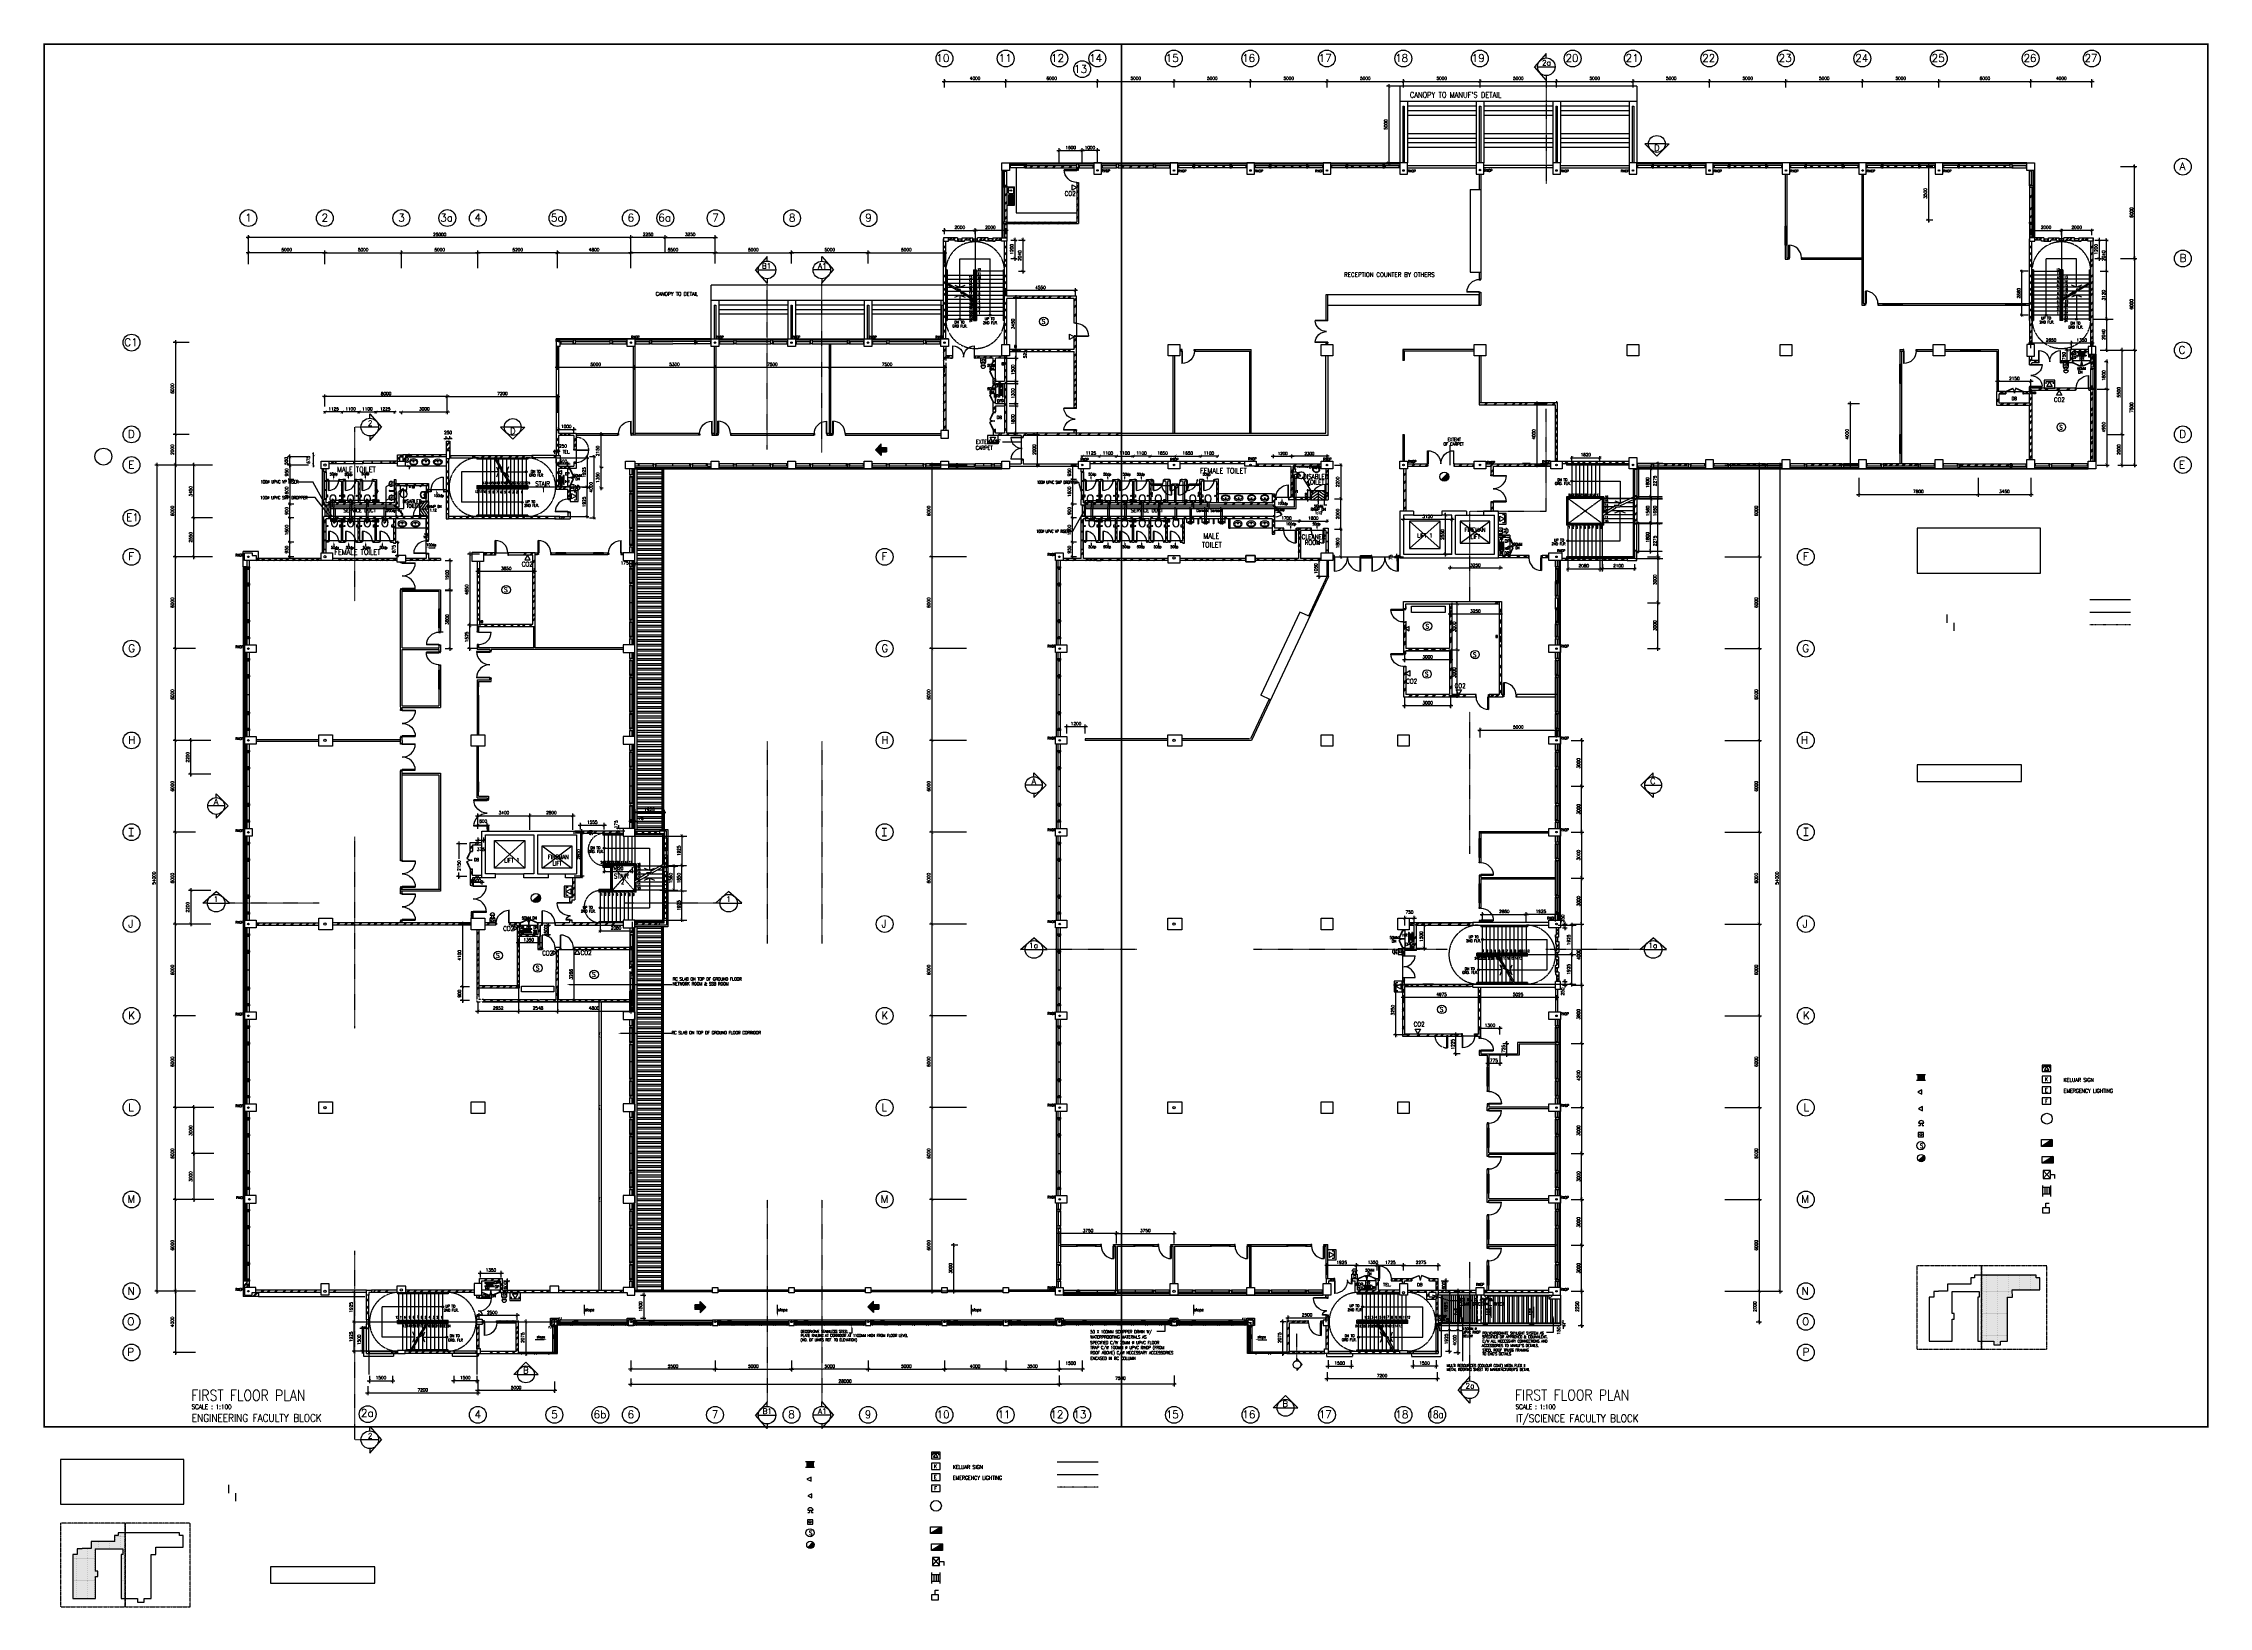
# Model space of a CAD drawing. Header units: feet. Extents: x 1407108 to 2957709, y -1501070 to -681589.
# Drawn here: x 1612054 to 1753588, y -859042 to -756863 of the extents above; entities that cross this region are included whole.
import ezdxf
from ezdxf.enums import TextEntityAlignment as Align

# ---------------------------------------------------------------- set-up
doc = ezdxf.new("R2010")
doc.units = ezdxf.units.FT
doc.header["$LTSCALE"] = 13
doc.header["$MEASUREMENT"] = 0
for name, pattern in [('DASHDOT', [1, 0.5, -0.25, 0, -0.25]), ('DASHED', [0.75, 0.5, -0.25]), ('DASHED2', [0.375, 0.25, -0.125]), ('DIVIDE', [1.25, 0.5, -0.25, 0, -0.25, 0, -0.25]), ('HIDDEN', [0.375, 0.25, -0.125]), ('HIDDEN2', [0.1875, 0.125, -0.0625])]:
    doc.linetypes.add(name, pattern=pattern)
doc.layers.get('0').update_dxf_attribs({"linetype": 'CONTINUOUS'})
for name, color, linetype in [('-DRY RISER', 1, 'CONTINUOUS'), ('-FF', 240, 'CONTINUOUS'), ('-ff.txt', 2, 'CONTINUOUS'), ('-HR', 4, 'CONTINUOUS'), ('AR', 7, 'CONTINUOUS'), ('AR1', 7, 'CONTINUOUS'), ('BO', 7, 'CONTINUOUS'), ('BTH-FX', 5, 'CONTINUOUS'), ('COL', 3, 'CONTINUOUS'), ('COL-ENGR', 31, 'CONTINUOUS'), ('DEMOLISH-WORKS', 8, 'DASHED2'), ('DIM', 7, 'CONTINUOUS'), ('DOOR', 5, 'CONTINUOUS'), ('DR', 7, 'CONTINUOUS'), ('DTEXT', 7, 'CONTINUOUS'), ('extension', 1, 'CONTINUOUS'), ('FIT', 5, 'CONTINUOUS'), ('FITT', 5, 'CONTINUOUS'), ('FLASH', 35, 'CONTINUOUS'), ('FURN', 1, 'CONTINUOUS'), ('GRID-T', 7, 'CONTINUOUS'), ('H', 1, 'CONTINUOUS'), ('hatch', 7, 'CONTINUOUS'), ('hatchb', 251, 'CONTINUOUS'), ('LINE', 7, 'CONTINUOUS'), ('NEW', 7, 'CONTINUOUS'), ('partition', 7, 'CONTINUOUS'), ('PIPE', 5, 'DIVIDE'), ('PL', 5, 'CONTINUOUS'), ('rail', 1, 'CONTINUOUS'), ('REMOVE', 8, 'HIDDEN2'), ('RWDP', 145, 'CONTINUOUS'), ('SANI', 7, 'CONTINUOUS'), ('SP', 220, 'CONTINUOUS'), ('SPEC', 7, 'CONTINUOUS'), ('stair', 7, 'CONTINUOUS'), ('T25', 7, 'CONTINUOUS'), ('TEX', 2, 'CONTINUOUS'), ('TEXT', 7, 'CONTINUOUS'), ('txt', 7, 'CONTINUOUS'), ('VP', 100, 'CONTINUOUS'), ('WALL', 2, 'CONTINUOUS'), ('WIN', 5, 'CONTINUOUS')]:
    doc.layers.add(name, color=color, linetype=linetype)
doc.styles.add('E', font='ROMANS.SHX', dxfattribs={"width": 0.9})
doc.styles.add('ROMANS', font='romans')
doc.styles.get("Standard").update_dxf_attribs({"font": 'ROMANS.SHX'})
doc.styles.add('STANDARDS', font='simplex.shx')
doc.dimstyles.get("Standard").update_dxf_attribs({"dimtxt": 0.18, "dimasz": 0.18, "dimexe": 0.18, "dimexo": 0.0625, "dimgap": 0.09, "dimtad": 0, "dimtih": 1, "dimtoh": 1, "dimdec": 4, "dimzin": 0, "dimdsep": 46, "dimtxsty": 'Standard', "dimcen": 0.09, "dimadec": 0, "dimazin": 0, "dimtfac": 1, "dimtdec": 4, "dimtofl": 0, "dimtmove": 0, "dimatfit": 3, "dimfxl": 1, "dimtolj": 1, "dimtzin": 0, "dimarcsym": 0})
doc.dimstyles.new('STANDARD$0', dxfattribs={"dimscale": 0, "dimtxt": 8, "dimasz": 6, "dimexe": 1, "dimexo": 1, "dimgap": 3, "dimtad": 1, "dimdec": 0, "dimlfac": -1, "dimrnd": 1, "dimzin": 0, "dimdsep": 46, "dimtxsty": 'Standard', "dimcen": 0, "dimclrd": 5, "dimclre": 250, "dimadec": 0, "dimazin": 0, "dimtfac": 1, "dimtdec": 4, "dimtofl": 0, "dimtmove": 0, "dimatfit": 3, "dimfxl": 1, "dimtolj": 1, "dimtzin": 0, "dimarcsym": 0})
pattern_1 = [(0, (0, 0), (1e-13, 312.5), []), (0, (110.5, 110.5), (1e-13, 312.5), [])]

# ---------------------------------------------------------------- blocks, each defined once
blk = doc.blocks.new('FD2')
at = {"layer": 'LINE', "linetype": 'Continuous'}
for points in [[(100, 1200), (100, 1250), (0, 1250), (0, 1200)], [(100, 0), (100, 50), (0, 50), (0, 0)]]:
    blk.add_lwpolyline(points, close=True, dxfattribs=at)
at = {"layer": 'LINE', "color": 5, "linetype": 'Continuous'}
for points in [[(0, 1200), (0, 50)], [(100, 50), (100, 1200)]]:
    blk.add_lwpolyline(points, dxfattribs=at)
at = {"layer": 'LINE', "color": 1, "linetype": 'Continuous'}
blk.add_lwpolyline([(50, 50), (50, 1200)], dxfattribs=at)
blk = doc.blocks.new('FG2')
at = {"layer": 'LINE', "linetype": 'Continuous', "xscale": -1, "rotation": 180}
blk.add_blockref('FD2', (0, 0), dxfattribs=at)
blk = doc.blocks.new('FG')
at = {"layer": 'LINE', "linetype": 'Continuous'}
for points in [[(0, 0), (50, 0), (50, 100), (0, 100)], [(600, 0), (650, 0), (650, 100), (600, 100)]]:
    blk.add_lwpolyline(points, close=True, dxfattribs=at)
at = {"layer": 'LINE', "color": 5, "linetype": 'Continuous'}
for points in [[(600, 100), (50, 100)], [(50, 0), (600, 0)]]:
    blk.add_lwpolyline(points, dxfattribs=at)
at = {"layer": 'LINE', "color": 1, "linetype": 'Continuous'}
blk.add_lwpolyline([(50, 50), (600, 50)], dxfattribs=at)
blk = doc.blocks.new('_ARCHTICK')
at = {"color": 0, "linetype": 'ByBlock', "const_width": 0.15}
blk.add_lwpolyline([(-0.5, -0.5), (0.5, 0.5)], dxfattribs=at)
blk = doc.blocks.new('*D294')
at = {"layer": 'DIM', "color": 7, "lineweight": -2, "transparency": 16777216}
for p, q in [((1670810, -759349), (1675110, -759349)), ((1670960, -759759), (1670960, -759199)), ((1674960, -759759), (1674960, -759199))]:
    blk.add_line(p, q, dxfattribs=at)
at = {"layer": 'DIM', "color": 7, "lineweight": -2, "transparency": 16777216, "xscale": 200, "yscale": 200, "zscale": 200, "rotation": 180}
blk.add_blockref('_ARCHTICK', (1670960, -759349), dxfattribs=at)
at = {"layer": 'DIM', "color": 7, "lineweight": -2, "transparency": 16777216, "xscale": 200, "yscale": 200, "zscale": 200}
blk.add_blockref('_ARCHTICK', (1674960, -759349), dxfattribs=at)
at = {"layer": 'DIM', "color": 7, "transparency": 16777216, "insert": (1672960, -759149), "char_height": 200, "attachment_point": 5, "style": 'ROMANS'}
blk.add_mtext('\\A1;4000', dxfattribs=at)
blk = doc.blocks.new('*D295')
at = {"layer": 'DIM', "color": 7, "lineweight": -2, "transparency": 16777216}
for p, q in [((1674810, -759349), (1681110, -759349)), ((1674960, -759759), (1674960, -759199)), ((1680960, -759759), (1680960, -759199))]:
    blk.add_line(p, q, dxfattribs=at)
at = {"layer": 'DIM', "color": 7, "lineweight": -2, "transparency": 16777216, "xscale": 200, "yscale": 200, "zscale": 200, "rotation": 180}
blk.add_blockref('_ARCHTICK', (1674960, -759349), dxfattribs=at)
at = {"layer": 'DIM', "color": 7, "lineweight": -2, "transparency": 16777216, "xscale": 200, "yscale": 200, "zscale": 200}
blk.add_blockref('_ARCHTICK', (1680960, -759349), dxfattribs=at)
at = {"layer": 'DIM', "color": 7, "transparency": 16777216, "insert": (1677960, -759149), "char_height": 200, "attachment_point": 5, "style": 'ROMANS'}
blk.add_mtext('\\A1;6000', dxfattribs=at)
blk = doc.blocks.new('*D296')
at = {"layer": 'DIM', "color": 7, "lineweight": -2, "transparency": 16777216}
for p, q in [((1680810, -759349), (1686110, -759349)), ((1680960, -759759), (1680960, -759199)), ((1685960, -759759), (1685960, -759199))]:
    blk.add_line(p, q, dxfattribs=at)
at = {"layer": 'DIM', "color": 7, "lineweight": -2, "transparency": 16777216, "xscale": 200, "yscale": 200, "zscale": 200, "rotation": 180}
blk.add_blockref('_ARCHTICK', (1680960, -759349), dxfattribs=at)
at = {"layer": 'DIM', "color": 7, "lineweight": -2, "transparency": 16777216, "xscale": 200, "yscale": 200, "zscale": 200}
blk.add_blockref('_ARCHTICK', (1685960, -759349), dxfattribs=at)
at = {"layer": 'DIM', "color": 7, "transparency": 16777216, "insert": (1683460, -759149), "char_height": 200, "attachment_point": 5, "style": 'ROMANS'}
blk.add_mtext('\\A1;5000', dxfattribs=at)
blk = doc.blocks.new('*D297')
at = {"layer": 'DIM', "color": 7, "lineweight": -2, "transparency": 16777216}
for p, q in [((1685810, -759349), (1691110, -759349)), ((1685960, -759759), (1685960, -759199)), ((1690960, -759759), (1690960, -759199))]:
    blk.add_line(p, q, dxfattribs=at)
at = {"layer": 'DIM', "color": 7, "lineweight": -2, "transparency": 16777216, "xscale": 200, "yscale": 200, "zscale": 200, "rotation": 180}
blk.add_blockref('_ARCHTICK', (1685960, -759349), dxfattribs=at)
at = {"layer": 'DIM', "color": 7, "lineweight": -2, "transparency": 16777216, "xscale": 200, "yscale": 200, "zscale": 200}
blk.add_blockref('_ARCHTICK', (1690960, -759349), dxfattribs=at)
at = {"layer": 'DIM', "color": 7, "transparency": 16777216, "insert": (1688460, -759149), "char_height": 200, "attachment_point": 5, "style": 'ROMANS'}
blk.add_mtext('\\A1;5000', dxfattribs=at)
blk = doc.blocks.new('*D298')
at = {"layer": 'DIM', "color": 7, "lineweight": -2, "transparency": 16777216}
for p, q in [((1690810, -759349), (1696110, -759349)), ((1690960, -759759), (1690960, -759199)), ((1695960, -759759), (1695960, -759199))]:
    blk.add_line(p, q, dxfattribs=at)
at = {"layer": 'DIM', "color": 7, "lineweight": -2, "transparency": 16777216, "xscale": 200, "yscale": 200, "zscale": 200, "rotation": 180}
blk.add_blockref('_ARCHTICK', (1690960, -759349), dxfattribs=at)
at = {"layer": 'DIM', "color": 7, "lineweight": -2, "transparency": 16777216, "xscale": 200, "yscale": 200, "zscale": 200}
blk.add_blockref('_ARCHTICK', (1695960, -759349), dxfattribs=at)
at = {"layer": 'DIM', "color": 7, "transparency": 16777216, "insert": (1693460, -759149), "char_height": 200, "attachment_point": 5, "style": 'ROMANS'}
blk.add_mtext('\\A1;5000', dxfattribs=at)
blk = doc.blocks.new('*D299')
at = {"layer": 'DIM', "color": 7, "lineweight": -2, "transparency": 16777216}
for p, q in [((1695810, -759349), (1701110, -759349)), ((1695960, -759759), (1695960, -759199)), ((1700960, -759759), (1700960, -759199))]:
    blk.add_line(p, q, dxfattribs=at)
at = {"layer": 'DIM', "color": 7, "lineweight": -2, "transparency": 16777216, "xscale": 200, "yscale": 200, "zscale": 200, "rotation": 180}
blk.add_blockref('_ARCHTICK', (1695960, -759349), dxfattribs=at)
at = {"layer": 'DIM', "color": 7, "lineweight": -2, "transparency": 16777216, "xscale": 200, "yscale": 200, "zscale": 200}
blk.add_blockref('_ARCHTICK', (1700960, -759349), dxfattribs=at)
at = {"layer": 'DIM', "color": 7, "transparency": 16777216, "insert": (1698460, -759149), "char_height": 200, "attachment_point": 5, "style": 'ROMANS'}
blk.add_mtext('\\A1;5000', dxfattribs=at)
blk = doc.blocks.new('*D300')
at = {"layer": 'DIM', "color": 7, "lineweight": -2, "transparency": 16777216}
for p, q in [((1700810, -759349), (1706110, -759349)), ((1700960, -759759), (1700960, -759199)), ((1705960, -759759), (1705960, -759199))]:
    blk.add_line(p, q, dxfattribs=at)
at = {"layer": 'DIM', "color": 7, "lineweight": -2, "transparency": 16777216, "xscale": 200, "yscale": 200, "zscale": 200, "rotation": 180}
blk.add_blockref('_ARCHTICK', (1700960, -759349), dxfattribs=at)
at = {"layer": 'DIM', "color": 7, "lineweight": -2, "transparency": 16777216, "xscale": 200, "yscale": 200, "zscale": 200}
blk.add_blockref('_ARCHTICK', (1705960, -759349), dxfattribs=at)
at = {"layer": 'DIM', "color": 7, "transparency": 16777216, "insert": (1703460, -759149), "char_height": 200, "attachment_point": 5, "style": 'ROMANS'}
blk.add_mtext('\\A1;5000', dxfattribs=at)
blk = doc.blocks.new('*D301')
at = {"layer": 'DIM', "color": 7, "lineweight": -2, "transparency": 16777216}
for p, q in [((1705810, -759349), (1711110, -759349)), ((1705960, -759759), (1705960, -759199)), ((1710960, -759759), (1710960, -759199))]:
    blk.add_line(p, q, dxfattribs=at)
at = {"layer": 'DIM', "color": 7, "lineweight": -2, "transparency": 16777216, "xscale": 200, "yscale": 200, "zscale": 200, "rotation": 180}
blk.add_blockref('_ARCHTICK', (1705960, -759349), dxfattribs=at)
at = {"layer": 'DIM', "color": 7, "lineweight": -2, "transparency": 16777216, "xscale": 200, "yscale": 200, "zscale": 200}
blk.add_blockref('_ARCHTICK', (1710960, -759349), dxfattribs=at)
at = {"layer": 'DIM', "color": 7, "transparency": 16777216, "insert": (1708460, -759149), "char_height": 200, "attachment_point": 5, "style": 'ROMANS'}
blk.add_mtext('\\A1;5000', dxfattribs=at)
blk = doc.blocks.new('*D302')
at = {"layer": 'DIM', "color": 7, "lineweight": -2, "transparency": 16777216}
for p, q in [((1710810, -759349), (1716110, -759349)), ((1710960, -759759), (1710960, -759199)), ((1715960, -759759), (1715960, -759199))]:
    blk.add_line(p, q, dxfattribs=at)
at = {"layer": 'DIM', "color": 7, "lineweight": -2, "transparency": 16777216, "xscale": 200, "yscale": 200, "zscale": 200, "rotation": 180}
blk.add_blockref('_ARCHTICK', (1710960, -759349), dxfattribs=at)
at = {"layer": 'DIM', "color": 7, "lineweight": -2, "transparency": 16777216, "xscale": 200, "yscale": 200, "zscale": 200}
blk.add_blockref('_ARCHTICK', (1715960, -759349), dxfattribs=at)
at = {"layer": 'DIM', "color": 7, "transparency": 16777216, "insert": (1713460, -759149), "char_height": 200, "attachment_point": 5, "style": 'ROMANS'}
blk.add_mtext('\\A1;5000', dxfattribs=at)
blk = doc.blocks.new('*D303')
at = {"layer": 'DIM', "color": 7, "lineweight": -2, "transparency": 16777216}
for p, q in [((1715810, -759349), (1721110, -759349)), ((1715960, -759759), (1715960, -759199)), ((1720960, -759759), (1720960, -759199))]:
    blk.add_line(p, q, dxfattribs=at)
at = {"layer": 'DIM', "color": 7, "lineweight": -2, "transparency": 16777216, "xscale": 200, "yscale": 200, "zscale": 200, "rotation": 180}
blk.add_blockref('_ARCHTICK', (1715960, -759349), dxfattribs=at)
at = {"layer": 'DIM', "color": 7, "lineweight": -2, "transparency": 16777216, "xscale": 200, "yscale": 200, "zscale": 200}
blk.add_blockref('_ARCHTICK', (1720960, -759349), dxfattribs=at)
at = {"layer": 'DIM', "color": 7, "transparency": 16777216, "insert": (1718460, -759149), "char_height": 200, "attachment_point": 5, "style": 'ROMANS'}
blk.add_mtext('\\A1;5000', dxfattribs=at)
blk = doc.blocks.new('*D304')
at = {"layer": 'DIM', "color": 7, "lineweight": -2, "transparency": 16777216}
for p, q in [((1720810, -759349), (1726110, -759349)), ((1720960, -759759), (1720960, -759199)), ((1725960, -759759), (1725960, -759199))]:
    blk.add_line(p, q, dxfattribs=at)
at = {"layer": 'DIM', "color": 7, "lineweight": -2, "transparency": 16777216, "xscale": 200, "yscale": 200, "zscale": 200, "rotation": 180}
blk.add_blockref('_ARCHTICK', (1720960, -759349), dxfattribs=at)
at = {"layer": 'DIM', "color": 7, "lineweight": -2, "transparency": 16777216, "xscale": 200, "yscale": 200, "zscale": 200}
blk.add_blockref('_ARCHTICK', (1725960, -759349), dxfattribs=at)
at = {"layer": 'DIM', "color": 7, "transparency": 16777216, "insert": (1723460, -759149), "char_height": 200, "attachment_point": 5, "style": 'ROMANS'}
blk.add_mtext('\\A1;5000', dxfattribs=at)
blk = doc.blocks.new('*D305')
at = {"layer": 'DIM', "color": 7, "lineweight": -2, "transparency": 16777216}
for p, q in [((1725810, -759349), (1731110, -759349)), ((1725960, -759759), (1725960, -759199)), ((1730960, -759759), (1730960, -759199))]:
    blk.add_line(p, q, dxfattribs=at)
at = {"layer": 'DIM', "color": 7, "lineweight": -2, "transparency": 16777216, "xscale": 200, "yscale": 200, "zscale": 200, "rotation": 180}
blk.add_blockref('_ARCHTICK', (1725960, -759349), dxfattribs=at)
at = {"layer": 'DIM', "color": 7, "lineweight": -2, "transparency": 16777216, "xscale": 200, "yscale": 200, "zscale": 200}
blk.add_blockref('_ARCHTICK', (1730960, -759349), dxfattribs=at)
at = {"layer": 'DIM', "color": 7, "transparency": 16777216, "insert": (1728460, -759149), "char_height": 200, "attachment_point": 5, "style": 'ROMANS'}
blk.add_mtext('\\A1;5000', dxfattribs=at)
blk = doc.blocks.new('*D306')
at = {"layer": 'DIM', "color": 7, "lineweight": -2, "transparency": 16777216}
for p, q in [((1730810, -759349), (1736110, -759349)), ((1730960, -759759), (1730960, -759199)), ((1735960, -759759), (1735960, -759199))]:
    blk.add_line(p, q, dxfattribs=at)
at = {"layer": 'DIM', "color": 7, "lineweight": -2, "transparency": 16777216, "xscale": 200, "yscale": 200, "zscale": 200, "rotation": 180}
blk.add_blockref('_ARCHTICK', (1730960, -759349), dxfattribs=at)
at = {"layer": 'DIM', "color": 7, "lineweight": -2, "transparency": 16777216, "xscale": 200, "yscale": 200, "zscale": 200}
blk.add_blockref('_ARCHTICK', (1735960, -759349), dxfattribs=at)
at = {"layer": 'DIM', "color": 7, "transparency": 16777216, "insert": (1733460, -759149), "char_height": 200, "attachment_point": 5, "style": 'ROMANS'}
blk.add_mtext('\\A1;5000', dxfattribs=at)
blk = doc.blocks.new('*D307')
at = {"layer": 'DIM', "color": 7, "lineweight": -2, "transparency": 16777216}
for p, q in [((1735810, -759349), (1742110, -759349)), ((1735960, -759759), (1735960, -759199)), ((1741960, -759759), (1741960, -759199))]:
    blk.add_line(p, q, dxfattribs=at)
at = {"layer": 'DIM', "color": 7, "lineweight": -2, "transparency": 16777216, "xscale": 200, "yscale": 200, "zscale": 200, "rotation": 180}
blk.add_blockref('_ARCHTICK', (1735960, -759349), dxfattribs=at)
at = {"layer": 'DIM', "color": 7, "lineweight": -2, "transparency": 16777216, "xscale": 200, "yscale": 200, "zscale": 200}
blk.add_blockref('_ARCHTICK', (1741960, -759349), dxfattribs=at)
at = {"layer": 'DIM', "color": 7, "transparency": 16777216, "insert": (1738960, -759149), "char_height": 200, "attachment_point": 5, "style": 'ROMANS'}
blk.add_mtext('\\A1;6000', dxfattribs=at)
blk = doc.blocks.new('*D308')
at = {"layer": 'DIM', "color": 7, "lineweight": -2, "transparency": 16777216}
for p, q in [((1741810, -759349), (1746110, -759349)), ((1741960, -759759), (1741960, -759199)), ((1745960, -759759), (1745960, -759199))]:
    blk.add_line(p, q, dxfattribs=at)
at = {"layer": 'DIM', "color": 7, "lineweight": -2, "transparency": 16777216, "xscale": 200, "yscale": 200, "zscale": 200, "rotation": 180}
blk.add_blockref('_ARCHTICK', (1741960, -759349), dxfattribs=at)
at = {"layer": 'DIM', "color": 7, "lineweight": -2, "transparency": 16777216, "xscale": 200, "yscale": 200, "zscale": 200}
blk.add_blockref('_ARCHTICK', (1745960, -759349), dxfattribs=at)
at = {"layer": 'DIM', "color": 7, "transparency": 16777216, "insert": (1743960, -759149), "char_height": 200, "attachment_point": 5, "style": 'ROMANS'}
blk.add_mtext('\\A1;4000', dxfattribs=at)
blk = doc.blocks.new('*D309')
at = {"layer": 'DIM', "color": 7, "lineweight": -2, "transparency": 16777216}
for p, q in [((1672387, -784424), (1669976, -784424)), ((1670126, -784274), (1670126, -790574)), ((1672387, -790424), (1669976, -790424))]:
    blk.add_line(p, q, dxfattribs=at)
at = {"layer": 'DIM', "color": 7, "lineweight": -2, "transparency": 16777216, "xscale": 200, "yscale": 200, "zscale": 200}
for p, rotation in [((1670126, -784424), 90), ((1670126, -790424), 270)]:
    blk.add_blockref('_ARCHTICK', p, dxfattribs=dict(at, rotation=rotation))
at = {"layer": 'DIM', "color": 7, "transparency": 16777216, "insert": (1669926, -787424), "char_height": 200, "attachment_point": 5, "rotation": 90, "style": 'ROMANS'}
blk.add_mtext('\\A1;6000', dxfattribs=at)
blk = doc.blocks.new('*D310')
at = {"layer": 'DIM', "color": 7, "lineweight": -2, "transparency": 16777216}
for p, q in [((1672387, -790424), (1669976, -790424)), ((1670126, -790274), (1670126, -796574)), ((1672387, -796424), (1669976, -796424))]:
    blk.add_line(p, q, dxfattribs=at)
at = {"layer": 'DIM', "color": 7, "lineweight": -2, "transparency": 16777216, "xscale": 200, "yscale": 200, "zscale": 200}
for p, rotation in [((1670126, -790424), 90), ((1670126, -796424), 270)]:
    blk.add_blockref('_ARCHTICK', p, dxfattribs=dict(at, rotation=rotation))
at = {"layer": 'DIM', "color": 7, "transparency": 16777216, "insert": (1669926, -793424), "char_height": 200, "attachment_point": 5, "rotation": 90, "style": 'ROMANS'}
blk.add_mtext('\\A1;6000', dxfattribs=at)
blk = doc.blocks.new('*D311')
at = {"layer": 'DIM', "color": 7, "lineweight": -2, "transparency": 16777216}
for p, q in [((1672387, -796424), (1669976, -796424)), ((1670126, -796274), (1670126, -802574)), ((1672387, -802424), (1669976, -802424))]:
    blk.add_line(p, q, dxfattribs=at)
at = {"layer": 'DIM', "color": 7, "lineweight": -2, "transparency": 16777216, "xscale": 200, "yscale": 200, "zscale": 200}
for p, rotation in [((1670126, -796424), 90), ((1670126, -802424), 270)]:
    blk.add_blockref('_ARCHTICK', p, dxfattribs=dict(at, rotation=rotation))
at = {"layer": 'DIM', "color": 7, "transparency": 16777216, "insert": (1669926, -799424), "char_height": 200, "attachment_point": 5, "rotation": 90, "style": 'ROMANS'}
blk.add_mtext('\\A1;6000', dxfattribs=at)
blk = doc.blocks.new('*D312')
at = {"layer": 'DIM', "color": 7, "lineweight": -2, "transparency": 16777216}
for p, q in [((1672387, -802424), (1669976, -802424)), ((1670126, -802274), (1670126, -808574)), ((1672387, -808424), (1669976, -808424))]:
    blk.add_line(p, q, dxfattribs=at)
at = {"layer": 'DIM', "color": 7, "lineweight": -2, "transparency": 16777216, "xscale": 200, "yscale": 200, "zscale": 200}
for p, rotation in [((1670126, -802424), 90), ((1670126, -808424), 270)]:
    blk.add_blockref('_ARCHTICK', p, dxfattribs=dict(at, rotation=rotation))
at = {"layer": 'DIM', "color": 7, "transparency": 16777216, "insert": (1669926, -805424), "char_height": 200, "attachment_point": 5, "rotation": 90, "style": 'ROMANS'}
blk.add_mtext('\\A1;6000', dxfattribs=at)
blk = doc.blocks.new('*D313')
at = {"layer": 'DIM', "color": 7, "lineweight": -2, "transparency": 16777216}
for p, q in [((1671520, -808424), (1669976, -808424)), ((1670126, -808274), (1670126, -814574)), ((1671520, -814424), (1669976, -814424))]:
    blk.add_line(p, q, dxfattribs=at)
at = {"layer": 'DIM', "color": 7, "lineweight": -2, "transparency": 16777216, "xscale": 200, "yscale": 200, "zscale": 200}
for p, rotation in [((1670126, -808424), 90), ((1670126, -814424), 270)]:
    blk.add_blockref('_ARCHTICK', p, dxfattribs=dict(at, rotation=rotation))
at = {"layer": 'DIM', "color": 7, "transparency": 16777216, "insert": (1669926, -811424), "char_height": 200, "attachment_point": 5, "rotation": 90, "style": 'ROMANS'}
blk.add_mtext('\\A1;6000', dxfattribs=at)
blk = doc.blocks.new('*D314')
at = {"layer": 'DIM', "color": 7, "lineweight": -2, "transparency": 16777216}
for p, q in [((1672387, -814424), (1669976, -814424)), ((1670126, -814274), (1670126, -820574)), ((1672387, -820424), (1669976, -820424))]:
    blk.add_line(p, q, dxfattribs=at)
at = {"layer": 'DIM', "color": 7, "lineweight": -2, "transparency": 16777216, "xscale": 200, "yscale": 200, "zscale": 200}
for p, rotation in [((1670126, -814424), 90), ((1670126, -820424), 270)]:
    blk.add_blockref('_ARCHTICK', p, dxfattribs=dict(at, rotation=rotation))
at = {"layer": 'DIM', "color": 7, "transparency": 16777216, "insert": (1669926, -817424), "char_height": 200, "attachment_point": 5, "rotation": 90, "style": 'ROMANS'}
blk.add_mtext('\\A1;6000', dxfattribs=at)
blk = doc.blocks.new('*D315')
at = {"layer": 'DIM', "color": 7, "lineweight": -2, "transparency": 16777216}
for p, q in [((1672387, -820424), (1669976, -820424)), ((1670126, -820274), (1670126, -826574)), ((1672387, -826424), (1669976, -826424))]:
    blk.add_line(p, q, dxfattribs=at)
at = {"layer": 'DIM', "color": 7, "lineweight": -2, "transparency": 16777216, "xscale": 200, "yscale": 200, "zscale": 200}
for p, rotation in [((1670126, -820424), 90), ((1670126, -826424), 270)]:
    blk.add_blockref('_ARCHTICK', p, dxfattribs=dict(at, rotation=rotation))
at = {"layer": 'DIM', "color": 7, "transparency": 16777216, "insert": (1669926, -823424), "char_height": 200, "attachment_point": 5, "rotation": 90, "style": 'ROMANS'}
blk.add_mtext('\\A1;6000', dxfattribs=at)
blk = doc.blocks.new('*D316')
at = {"layer": 'DIM', "color": 7, "lineweight": -2, "transparency": 16777216}
for p, q in [((1672387, -826424), (1669976, -826424)), ((1670126, -826274), (1670126, -832574)), ((1672387, -832424), (1669976, -832424))]:
    blk.add_line(p, q, dxfattribs=at)
at = {"layer": 'DIM', "color": 7, "lineweight": -2, "transparency": 16777216, "xscale": 200, "yscale": 200, "zscale": 200}
for p, rotation in [((1670126, -826424), 90), ((1670126, -832424), 270)]:
    blk.add_blockref('_ARCHTICK', p, dxfattribs=dict(at, rotation=rotation))
at = {"layer": 'DIM', "color": 7, "transparency": 16777216, "insert": (1669926, -829424), "char_height": 200, "attachment_point": 5, "rotation": 90, "style": 'ROMANS'}
blk.add_mtext('\\A1;6000', dxfattribs=at)
blk = doc.blocks.new('*D317')
at = {"layer": 'DIM', "color": 7, "lineweight": -2, "transparency": 16777216}
for p, q in [((1672387, -832424), (1669976, -832424)), ((1670126, -832274), (1670126, -838574)), ((1672387, -838424), (1669976, -838424))]:
    blk.add_line(p, q, dxfattribs=at)
at = {"layer": 'DIM', "color": 7, "lineweight": -2, "transparency": 16777216, "xscale": 200, "yscale": 200, "zscale": 200}
for p, rotation in [((1670126, -832424), 90), ((1670126, -838424), 270)]:
    blk.add_blockref('_ARCHTICK', p, dxfattribs=dict(at, rotation=rotation))
at = {"layer": 'DIM', "color": 7, "transparency": 16777216, "insert": (1669926, -835424), "char_height": 200, "attachment_point": 5, "rotation": 90, "style": 'ROMANS'}
blk.add_mtext('\\A1;6000', dxfattribs=at)
blk = doc.blocks.new('*D318')
at = {"layer": 'DIM', "color": 7, "lineweight": -2, "transparency": 16777216}
for p, q in [((1620953, -782424), (1620536, -782424)), ((1620686, -782274), (1620686, -784574)), ((1620953, -784424), (1620536, -784424))]:
    blk.add_line(p, q, dxfattribs=at)
at = {"layer": 'DIM', "color": 7, "lineweight": -2, "transparency": 16777216, "xscale": 200, "yscale": 200, "zscale": 200}
for p, rotation in [((1620686, -782424), 90), ((1620686, -784424), 270)]:
    blk.add_blockref('_ARCHTICK', p, dxfattribs=dict(at, rotation=rotation))
at = {"layer": 'DIM', "color": 7, "transparency": 16777216, "insert": (1620486, -783424), "char_height": 200, "attachment_point": 5, "rotation": 90, "style": 'ROMANS'}
blk.add_mtext('\\A1;2000', dxfattribs=at)
blk = doc.blocks.new('*D319')
at = {"layer": 'DIM', "color": 7, "lineweight": -2, "transparency": 16777216}
for p, q in [((1746110, -776460), (1744460, -776460)), ((1744610, -776922), (1744610, -776310)), ((1745960, -777272), (1745960, -776310))]:
    blk.add_line(p, q, dxfattribs=at)
at = {"layer": 'DIM', "color": 7, "lineweight": -2, "transparency": 16777216, "xscale": 200, "yscale": 200, "zscale": 200, "rotation": 180}
blk.add_blockref('_ARCHTICK', (1744610, -776460), dxfattribs=at)
at = {"layer": 'DIM', "color": 7, "lineweight": -2, "transparency": 16777216, "xscale": 200, "yscale": 200, "zscale": 200}
blk.add_blockref('_ARCHTICK', (1745960, -776460), dxfattribs=at)
at = {"layer": 'DIM', "color": 7, "transparency": 16777216, "insert": (1745285, -776260), "char_height": 200, "attachment_point": 5, "style": 'ROMANS'}
blk.add_mtext('\\A1;1350', dxfattribs=at)
blk = doc.blocks.new('D1500-1')
at = {"layer": 'DR'}
for p, q in [((38, 115), (0, 115)), ((50, 0), (0, 0)), ((38, 77), (38, 821)), ((38, 821), (50, 820)), ((50, 77), (38, 77)), ((50, 0), (50, 820)), ((1462, 821), (1450, 820)), ((1450, 0), (1450, 820)), ((1450, 77), (1462, 77)), ((1462, 77), (1462, 821)), ((1462, 115), (1500, 115)), ((1450, 0), (1500, 0))]:
    blk.add_line(p, q, dxfattribs=at)
for centre, start, end in [((5, 77), 0.02384, 86.52892), ((1495, 77), 93.47108, 179.97616)]:
    blk.add_arc(centre, 745, start, end, dxfattribs=at)
blk = doc.blocks.new('*D320')
at = {"layer": 'DIM', "color": 7, "lineweight": -2, "transparency": 16777216}
for p, q in [((1744760, -776460), (1741811, -776460)), ((1741961, -776798), (1741961, -776310)), ((1744610, -776798), (1744610, -776310))]:
    blk.add_line(p, q, dxfattribs=at)
at = {"layer": 'DIM', "color": 7, "lineweight": -2, "transparency": 16777216, "xscale": 200, "yscale": 200, "zscale": 200, "rotation": 180}
blk.add_blockref('_ARCHTICK', (1741961, -776460), dxfattribs=at)
at = {"layer": 'DIM', "color": 7, "lineweight": -2, "transparency": 16777216, "xscale": 200, "yscale": 200, "zscale": 200}
blk.add_blockref('_ARCHTICK', (1744610, -776460), dxfattribs=at)
at = {"layer": 'DIM', "color": 7, "transparency": 16777216, "insert": (1743285, -776260), "char_height": 200, "attachment_point": 5, "style": 'ROMANS'}
blk.add_mtext('\\A1;2650', dxfattribs=at)
blk = doc.blocks.new('100FT')
at = {"layer": 'PIPE', "linetype": 'Continuous'}
blk.add_circle((0, 0), 50, dxfattribs=at)
blk = doc.blocks.new('A$C7CE3714C')
at = {"layer": 'FIT'}
blk.add_lwpolyline([(0, 0), (126, 0), (126, 126), (0, 126)], close=True, dxfattribs=at)
at = {"layer": 'FIT', "xscale": -1}
blk.add_blockref('100FT', (63, 66), dxfattribs=at)
blk = doc.blocks.new('DR-1800-B')
at = {"layer": 'DR'}
for p, q in [((-50, 0), (0, 0)), ((0, 0), (0, -150)), ((-1800, 0), (-1800, -150)), ((-1750, 0), (-1800, 0)), ((-1800, -150), (-1760, -150)), ((-1760, -150), (-1760, -110)), ((-1760, -110), (-1750, -110)), ((-1760, -150), (-1760, -1010)), ((-1720, -150), (-1760, -150)), ((-1750, -110), (-1750, 0)), ((-1720, -1009), (-1720, -150)), ((-80, -1009), (-80, -150)), ((-80, -150), (-40, -150)), ((-50, -110), (-50, 0)), ((-40, -110), (-50, -110)), ((-40, -150), (-40, -110)), ((-40, -150), (-40, -1010)), ((0, -150), (-40, -150))]:
    blk.add_line(p, q, dxfattribs=at)
for centre, start, end in [((-1760, -150), 270, 0), ((-40, -150), 180.00007, 270)]:
    blk.add_arc(centre, 860, start, end, dxfattribs=at)
blk = doc.blocks.new('*D321')
at = {"layer": 'SANI', "color": 7, "lineweight": -2, "transparency": 16777216}
for p, q in [((1671820, -835424), (1671403, -835424)), ((1671553, -835274), (1671553, -838574)), ((1671820, -838424), (1671403, -838424))]:
    blk.add_line(p, q, dxfattribs=at)
at = {"layer": 'SANI', "color": 7, "lineweight": -2, "transparency": 16777216, "xscale": 200, "yscale": 200, "zscale": 200}
for p, rotation in [((1671553, -835424), 90), ((1671553, -838424), 270)]:
    blk.add_blockref('_ARCHTICK', p, dxfattribs=dict(at, rotation=rotation))
at = {"layer": 'SANI', "color": 7, "transparency": 16777216, "insert": (1671353, -836924), "char_height": 200, "attachment_point": 5, "rotation": 90, "style": 'ROMANS'}
blk.add_mtext('\\A1;3000', dxfattribs=at)
blk = doc.blocks.new('*D322')
at = {"layer": 'DIM', "color": 7, "lineweight": -2, "transparency": 16777216}
for p, q in [((1682060, -834659), (1686110, -834659)), ((1682210, -835311), (1682210, -834509)), ((1685960, -835311), (1685960, -834509))]:
    blk.add_line(p, q, dxfattribs=at)
at = {"layer": 'DIM', "color": 7, "lineweight": -2, "transparency": 16777216, "xscale": 200, "yscale": 200, "zscale": 200, "rotation": 180}
blk.add_blockref('_ARCHTICK', (1682210, -834659), dxfattribs=at)
at = {"layer": 'DIM', "color": 7, "lineweight": -2, "transparency": 16777216, "xscale": 200, "yscale": 200, "zscale": 200}
blk.add_blockref('_ARCHTICK', (1685960, -834659), dxfattribs=at)
at = {"layer": 'DIM', "color": 7, "transparency": 16777216, "insert": (1684085, -834459), "char_height": 200, "attachment_point": 5, "style": 'ROMANS'}
blk.add_mtext('\\A1;3750', dxfattribs=at)
blk = doc.blocks.new('*D323')
at = {"layer": 'DIM', "color": 7, "lineweight": -2, "transparency": 16777216}
for p, q in [((1682360, -834659), (1678310, -834659)), ((1678460, -835311), (1678460, -834509)), ((1682210, -835311), (1682210, -834509))]:
    blk.add_line(p, q, dxfattribs=at)
at = {"layer": 'DIM', "color": 7, "lineweight": -2, "transparency": 16777216, "xscale": 200, "yscale": 200, "zscale": 200, "rotation": 180}
blk.add_blockref('_ARCHTICK', (1678460, -834659), dxfattribs=at)
at = {"layer": 'DIM', "color": 7, "lineweight": -2, "transparency": 16777216, "xscale": 200, "yscale": 200, "zscale": 200}
blk.add_blockref('_ARCHTICK', (1682210, -834659), dxfattribs=at)
at = {"layer": 'DIM', "color": 7, "transparency": 16777216, "insert": (1680335, -834459), "char_height": 200, "attachment_point": 5, "style": 'ROMANS'}
blk.add_mtext('\\A1;3750', dxfattribs=at)
blk = doc.blocks.new('d900-1b1')
at = {"layer": 'DR'}
for p, q in [((0, 0), (0, 100)), ((0, 100), (40, 100)), ((50, 0), (0, 0)), ((40, 100), (40, 920)), ((80, 100), (40, 100)), ((40, 100), (40, 60)), ((40, 60), (50, 60)), ((50, 60), (50, 0)), ((80, 919), (80, 100)), ((860, 60), (850, 60)), ((850, 60), (850, 0)), ((850, 0), (900, 0)), ((860, 100), (860, 60)), ((900, 100), (860, 100)), ((900, 0), (900, 100))]:
    blk.add_line(p, q, dxfattribs=at)
blk.add_arc((40, 100), 820, 0, 90, dxfattribs=at)
blk = doc.blocks.new('*D324')
at = {"layer": 'DIM', "color": 7, "lineweight": -2, "transparency": 16777216}
for p, q in [((1710284, -780424), (1709521, -780424)), ((1709671, -780274), (1709671, -784574)), ((1710284, -784424), (1709521, -784424))]:
    blk.add_line(p, q, dxfattribs=at)
at = {"layer": 'DIM', "color": 7, "lineweight": -2, "transparency": 16777216, "xscale": 200, "yscale": 200, "zscale": 200}
for p, rotation in [((1709671, -780424), 90), ((1709671, -784424), 270)]:
    blk.add_blockref('_ARCHTICK', p, dxfattribs=dict(at, rotation=rotation))
at = {"layer": 'DIM', "color": 7, "transparency": 16777216, "insert": (1709471, -782424), "char_height": 200, "attachment_point": 5, "rotation": 90, "style": 'ROMANS'}
blk.add_mtext('\\A1;4000', dxfattribs=at)
blk = doc.blocks.new('*D325')
at = {"layer": 'DIM', "color": 7, "lineweight": -2, "transparency": 16777216}
for p, q in [((1746309, -779474), (1747072, -779474)), ((1746922, -779324), (1746922, -784574)), ((1746309, -784424), (1747072, -784424))]:
    blk.add_line(p, q, dxfattribs=at)
at = {"layer": 'DIM', "color": 7, "lineweight": -2, "transparency": 16777216, "xscale": 200, "yscale": 200, "zscale": 200}
for p, rotation in [((1746922, -779474), 90), ((1746922, -784424), 270)]:
    blk.add_blockref('_ARCHTICK', p, dxfattribs=dict(at, rotation=rotation))
at = {"layer": 'DIM', "color": 7, "transparency": 16777216, "insert": (1746722, -781949), "char_height": 200, "attachment_point": 5, "rotation": 90, "style": 'ROMANS'}
blk.add_mtext('\\A1;4950', dxfattribs=at)
blk = doc.blocks.new('*D326')
at = {"layer": 'stair', "color": 7, "lineweight": -2, "transparency": 16777216}
for p, q in [((1711918, -802424), (1712747, -802424)), ((1712597, -802274), (1712597, -805574)), ((1711918, -805424), (1712747, -805424))]:
    blk.add_line(p, q, dxfattribs=at)
at = {"layer": 'stair', "color": 7, "lineweight": -2, "transparency": 16777216, "xscale": 200, "yscale": 200, "zscale": 200}
for p, rotation in [((1712597, -802424), 90), ((1712597, -805424), 270)]:
    blk.add_blockref('_ARCHTICK', p, dxfattribs=dict(at, rotation=rotation))
at = {"layer": 'stair', "color": 7, "transparency": 16777216, "insert": (1712397, -803924), "char_height": 200, "attachment_point": 5, "rotation": 90, "style": 'ROMANS'}
blk.add_mtext('\\A1;3000', dxfattribs=at)
blk = doc.blocks.new('*D327')
at = {"layer": 'stair', "color": 7, "lineweight": -2, "transparency": 16777216}
for p, q in [((1712597, -808574), (1712597, -805274)), ((1711918, -805424), (1712747, -805424)), ((1711918, -808424), (1712747, -808424))]:
    blk.add_line(p, q, dxfattribs=at)
at = {"layer": 'stair', "color": 7, "lineweight": -2, "transparency": 16777216, "xscale": 200, "yscale": 200, "zscale": 200}
for p, rotation in [((1712597, -805424), 90), ((1712597, -808424), 270)]:
    blk.add_blockref('_ARCHTICK', p, dxfattribs=dict(at, rotation=rotation))
at = {"layer": 'stair', "color": 7, "transparency": 16777216, "insert": (1712397, -806924), "char_height": 200, "attachment_point": 5, "rotation": 90, "style": 'ROMANS'}
blk.add_mtext('\\A1;3000', dxfattribs=at)
blk = doc.blocks.new('*D328')
at = {"layer": 'stair', "color": 7, "lineweight": -2, "transparency": 16777216}
for p, q in [((1705810, -801746), (1711110, -801746)), ((1705960, -802224), (1705960, -801596)), ((1710960, -802224), (1710960, -801596))]:
    blk.add_line(p, q, dxfattribs=at)
at = {"layer": 'stair', "color": 7, "lineweight": -2, "transparency": 16777216, "xscale": 200, "yscale": 200, "zscale": 200, "rotation": 180}
blk.add_blockref('_ARCHTICK', (1705960, -801746), dxfattribs=at)
at = {"layer": 'stair', "color": 7, "lineweight": -2, "transparency": 16777216, "xscale": 200, "yscale": 200, "zscale": 200}
blk.add_blockref('_ARCHTICK', (1710960, -801746), dxfattribs=at)
at = {"layer": 'stair', "color": 7, "transparency": 16777216, "insert": (1708460, -801546), "char_height": 200, "attachment_point": 5, "style": 'ROMANS'}
blk.add_mtext('\\A1;5000', dxfattribs=at)
blk = doc.blocks.new('*D329')
at = {"layer": 'stair', "color": 7, "lineweight": -2, "transparency": 16777216}
for p, q in [((1711918, -808424), (1712747, -808424)), ((1712597, -808274), (1712597, -811574)), ((1711918, -811424), (1712747, -811424))]:
    blk.add_line(p, q, dxfattribs=at)
at = {"layer": 'stair', "color": 7, "lineweight": -2, "transparency": 16777216, "xscale": 200, "yscale": 200, "zscale": 200}
for p, rotation in [((1712597, -808424), 90), ((1712597, -811424), 270)]:
    blk.add_blockref('_ARCHTICK', p, dxfattribs=dict(at, rotation=rotation))
at = {"layer": 'stair', "color": 7, "transparency": 16777216, "insert": (1712397, -809924), "char_height": 200, "attachment_point": 5, "rotation": 90, "style": 'ROMANS'}
blk.add_mtext('\\A1;3000', dxfattribs=at)
blk = doc.blocks.new('*D330')
at = {"layer": 'stair', "color": 7, "lineweight": -2, "transparency": 16777216}
for p, q in [((1711918, -811424), (1712747, -811424)), ((1712597, -814574), (1712597, -811274)), ((1711918, -814424), (1712747, -814424))]:
    blk.add_line(p, q, dxfattribs=at)
at = {"layer": 'stair', "color": 7, "lineweight": -2, "transparency": 16777216, "xscale": 200, "yscale": 200, "zscale": 200}
for p, rotation in [((1712597, -811424), 90), ((1712597, -814424), 270)]:
    blk.add_blockref('_ARCHTICK', p, dxfattribs=dict(at, rotation=rotation))
at = {"layer": 'stair', "color": 7, "transparency": 16777216, "insert": (1712397, -812924), "char_height": 200, "attachment_point": 5, "rotation": 90, "style": 'ROMANS'}
blk.add_mtext('\\A1;3000', dxfattribs=at)
blk = doc.blocks.new('*D331')
at = {"layer": 'DIM', "color": 7, "lineweight": -2, "transparency": 16777216}
for p, q in [((1711918, -818424), (1712747, -818424)), ((1712597, -818274), (1712597, -822374)), ((1711918, -822224), (1712747, -822224))]:
    blk.add_line(p, q, dxfattribs=at)
at = {"layer": 'DIM', "color": 7, "lineweight": -2, "transparency": 16777216, "xscale": 200, "yscale": 200, "zscale": 200}
for p, rotation in [((1712597, -818424), 90), ((1712597, -822224), 270)]:
    blk.add_blockref('_ARCHTICK', p, dxfattribs=dict(at, rotation=rotation))
at = {"layer": 'DIM', "color": 7, "transparency": 16777216, "insert": (1712397, -820324), "char_height": 200, "attachment_point": 5, "rotation": 90, "style": 'ROMANS'}
blk.add_mtext('\\A1;3800', dxfattribs=at)
blk = doc.blocks.new('*D332')
at = {"layer": 'stair', "color": 7, "lineweight": -2, "transparency": 16777216}
for p, q in [((1711918, -826424), (1712747, -826424)), ((1712597, -826274), (1712597, -829574)), ((1711918, -829424), (1712747, -829424))]:
    blk.add_line(p, q, dxfattribs=at)
at = {"layer": 'stair', "color": 7, "lineweight": -2, "transparency": 16777216, "xscale": 200, "yscale": 200, "zscale": 200}
for p, rotation in [((1712597, -826424), 90), ((1712597, -829424), 270)]:
    blk.add_blockref('_ARCHTICK', p, dxfattribs=dict(at, rotation=rotation))
at = {"layer": 'stair', "color": 7, "transparency": 16777216, "insert": (1712397, -827924), "char_height": 200, "attachment_point": 5, "rotation": 90, "style": 'ROMANS'}
blk.add_mtext('\\A1;3000', dxfattribs=at)
blk = doc.blocks.new('*D333')
at = {"layer": 'stair', "color": 7, "lineweight": -2, "transparency": 16777216}
for p, q in [((1712597, -832574), (1712597, -829274)), ((1711918, -829424), (1712747, -829424)), ((1711918, -832424), (1712747, -832424))]:
    blk.add_line(p, q, dxfattribs=at)
at = {"layer": 'stair', "color": 7, "lineweight": -2, "transparency": 16777216, "xscale": 200, "yscale": 200, "zscale": 200}
for p, rotation in [((1712597, -829424), 90), ((1712597, -832424), 270)]:
    blk.add_blockref('_ARCHTICK', p, dxfattribs=dict(at, rotation=rotation))
at = {"layer": 'stair', "color": 7, "transparency": 16777216, "insert": (1712397, -830924), "char_height": 200, "attachment_point": 5, "rotation": 90, "style": 'ROMANS'}
blk.add_mtext('\\A1;3000', dxfattribs=at)
blk = doc.blocks.new('*D334')
at = {"layer": 'stair', "color": 7, "lineweight": -2, "transparency": 16777216}
for p, q in [((1711918, -832424), (1712747, -832424)), ((1712597, -832274), (1712597, -835574)), ((1711918, -835424), (1712747, -835424))]:
    blk.add_line(p, q, dxfattribs=at)
at = {"layer": 'stair', "color": 7, "lineweight": -2, "transparency": 16777216, "xscale": 200, "yscale": 200, "zscale": 200}
for p, rotation in [((1712597, -832424), 90), ((1712597, -835424), 270)]:
    blk.add_blockref('_ARCHTICK', p, dxfattribs=dict(at, rotation=rotation))
at = {"layer": 'stair', "color": 7, "transparency": 16777216, "insert": (1712397, -833924), "char_height": 200, "attachment_point": 5, "rotation": 90, "style": 'ROMANS'}
blk.add_mtext('\\A1;3000', dxfattribs=at)
blk = doc.blocks.new('*D335')
at = {"layer": 'stair', "color": 7, "lineweight": -2, "transparency": 16777216}
for p, q in [((1711918, -835424), (1712747, -835424)), ((1712597, -838574), (1712597, -835274)), ((1711918, -838424), (1712747, -838424))]:
    blk.add_line(p, q, dxfattribs=at)
at = {"layer": 'stair', "color": 7, "lineweight": -2, "transparency": 16777216, "xscale": 200, "yscale": 200, "zscale": 200}
for p, rotation in [((1712597, -835424), 90), ((1712597, -838424), 270)]:
    blk.add_blockref('_ARCHTICK', p, dxfattribs=dict(at, rotation=rotation))
at = {"layer": 'stair', "color": 7, "transparency": 16777216, "insert": (1712397, -836924), "char_height": 200, "attachment_point": 5, "rotation": 90, "style": 'ROMANS'}
blk.add_mtext('\\A1;3000', dxfattribs=at)
blk = doc.blocks.new('*D336')
at = {"layer": 'DIM', "color": 7, "lineweight": -2, "transparency": 16777216}
for p, q in [((1735560, -764924), (1735117, -764924)), ((1735267, -764774), (1735267, -768574)), ((1735560, -768424), (1735117, -768424))]:
    blk.add_line(p, q, dxfattribs=at)
at = {"layer": 'DIM', "color": 7, "lineweight": -2, "transparency": 16777216, "xscale": 200, "yscale": 200, "zscale": 200}
for p, rotation in [((1735267, -764924), 90), ((1735267, -768424), 270)]:
    blk.add_blockref('_ARCHTICK', p, dxfattribs=dict(at, rotation=rotation))
at = {"layer": 'DIM', "color": 7, "transparency": 16777216, "insert": (1735067, -766674), "char_height": 200, "attachment_point": 5, "rotation": 90, "style": 'ROMANS'}
blk.add_mtext('\\A1;3500', dxfattribs=at)
blk = doc.blocks.new('*D24')
at = {"color": 7, "lineweight": -2, "transparency": 16777216}
for p, q in [((2031962, -760471), (2032482, -760471)), ((2032382, -763691), (2032382, -760371)), ((2031962, -763591), (2032482, -763591))]:
    blk.add_line(p, q, dxfattribs=at)
at = {"color": 7, "lineweight": -2, "transparency": 16777216, "xscale": 200, "yscale": 200, "zscale": 200}
for p, rotation in [((2032382, -760471), 90), ((2032382, -763591), 270)]:
    blk.add_blockref('_ARCHTICK', p, dxfattribs=dict(at, rotation=rotation))
at = {"color": 7, "transparency": 16777216, "insert": (2032182, -762031), "char_height": 200, "attachment_point": 5, "rotation": 90, "style": 'ROMANS'}
blk.add_mtext('\\A1;3120', dxfattribs=at)
blk = doc.blocks.new('*D25')
at = {"color": 7, "lineweight": -2, "transparency": 16777216}
for p, q in [((2031962, -758431), (2032482, -758431)), ((2032382, -760571), (2032382, -758331)), ((2031962, -760471), (2032482, -760471))]:
    blk.add_line(p, q, dxfattribs=at)
at = {"color": 7, "lineweight": -2, "transparency": 16777216, "xscale": 200, "yscale": 200, "zscale": 200}
for p, rotation in [((2032382, -758431), 90), ((2032382, -760471), 270)]:
    blk.add_blockref('_ARCHTICK', p, dxfattribs=dict(at, rotation=rotation))
at = {"color": 7, "transparency": 16777216, "insert": (2032182, -759451), "char_height": 200, "attachment_point": 5, "rotation": 90, "style": 'ROMANS'}
blk.add_mtext('\\A1;2040', dxfattribs=at)
blk = doc.blocks.new('*D26')
at = {"color": 7, "lineweight": -2, "transparency": 16777216}
for p, q in [((2031962, -763591), (2032482, -763591)), ((2032382, -763491), (2032382, -765731)), ((2031962, -765631), (2032482, -765631))]:
    blk.add_line(p, q, dxfattribs=at)
at = {"color": 7, "lineweight": -2, "transparency": 16777216, "xscale": 200, "yscale": 200, "zscale": 200}
for p, rotation in [((2032382, -763591), 90), ((2032382, -765631), 270)]:
    blk.add_blockref('_ARCHTICK', p, dxfattribs=dict(at, rotation=rotation))
at = {"color": 7, "transparency": 16777216, "insert": (2032182, -764611), "char_height": 200, "attachment_point": 5, "rotation": 90, "style": 'ROMANS'}
blk.add_mtext('\\A1;2040', dxfattribs=at)
blk = doc.blocks.new('*D27')
at = {"layer": 'DIM', "color": 7, "lineweight": -2, "transparency": 16777216}
for p, q in [((2031524, -757797), (2029324, -757797)), ((2029424, -758101), (2029424, -757697)), ((2031424, -758101), (2031424, -757697))]:
    blk.add_line(p, q, dxfattribs=at)
at = {"layer": 'DIM', "color": 7, "lineweight": -2, "transparency": 16777216, "xscale": 200, "yscale": 200, "zscale": 200}
for p, rotation in [((2029424, -757797), 180.0000000117394), ((2031424, -757797), 1.173932950848666e-08)]:
    blk.add_blockref('_ARCHTICK', p, dxfattribs=dict(at, rotation=rotation))
at = {"layer": 'DIM', "color": 7, "transparency": 16777216, "insert": (2030424, -757597), "char_height": 200, "attachment_point": 5, "rotation": 0, "style": 'ROMANS'}
blk.add_mtext('\\A1;2000', dxfattribs=at)
blk = doc.blocks.new('*D28')
at = {"layer": 'DIM', "color": 7, "lineweight": -2, "transparency": 16777216}
for p, q in [((2027324, -757797), (2029524, -757797)), ((2027424, -758101), (2027424, -757697)), ((2029424, -758101), (2029424, -757697))]:
    blk.add_line(p, q, dxfattribs=at)
at = {"layer": 'DIM', "color": 7, "lineweight": -2, "transparency": 16777216, "xscale": 200, "yscale": 200, "zscale": 200, "rotation": 180}
blk.add_blockref('_ARCHTICK', (2027424, -757797), dxfattribs=at)
at = {"layer": 'DIM', "color": 7, "lineweight": -2, "transparency": 16777216, "xscale": 200, "yscale": 200, "zscale": 200}
blk.add_blockref('_ARCHTICK', (2029424, -757797), dxfattribs=at)
at = {"layer": 'DIM', "color": 7, "transparency": 16777216, "insert": (2028424, -757597), "char_height": 200, "attachment_point": 5, "style": 'ROMANS'}
blk.add_mtext('\\A1;2000', dxfattribs=at)
blk = doc.blocks.new('*D29')
at = {"color": 7, "lineweight": -2, "transparency": 16777216}
for p, q in [((2027260, -760471), (2026740, -760471)), ((2026840, -763431), (2026840, -760371)), ((2027260, -763331), (2026740, -763331))]:
    blk.add_line(p, q, dxfattribs=at)
at = {"color": 7, "lineweight": -2, "transparency": 16777216, "xscale": 200, "yscale": 200, "zscale": 200}
for p, rotation in [((2026840, -760471), 90), ((2026840, -763331), 270)]:
    blk.add_blockref('_ARCHTICK', p, dxfattribs=dict(at, rotation=rotation))
at = {"color": 7, "transparency": 16777216, "insert": (2026640, -761901), "char_height": 200, "attachment_point": 5, "rotation": 90, "style": 'ROMANS'}
blk.add_mtext('\\A1;2860', dxfattribs=at)
blk = doc.blocks.new('*D71')
at = {"layer": 'DIM', "color": 7, "lineweight": -2, "transparency": 16777216}
for p, q in [((3333593, -779802), (3333593, -780211)), ((3335693, -779802), (3335693, -780211)), ((3335793, -780111), (3333493, -780111))]:
    blk.add_line(p, q, dxfattribs=at)
at = {"layer": 'DIM', "color": 7, "lineweight": -2, "transparency": 16777216, "xscale": 200, "yscale": 200, "zscale": 200, "rotation": 180}
blk.add_blockref('_ARCHTICK', (3333593, -780111), dxfattribs=at)
at = {"layer": 'DIM', "color": 7, "lineweight": -2, "transparency": 16777216, "xscale": 200, "yscale": 200, "zscale": 200}
blk.add_blockref('_ARCHTICK', (3335693, -780111), dxfattribs=at)
at = {"layer": 'DIM', "color": 7, "transparency": 16777216, "insert": (3334643, -779911), "char_height": 200, "attachment_point": 5, "style": 'ROMANS'}
blk.add_mtext('\\A1;2100', dxfattribs=at)
blk = doc.blocks.new('*D72')
at = {"layer": 'DIM', "color": 7, "lineweight": -2, "transparency": 16777216}
for p, q in [((3336734, -773223), (3337325, -773223)), ((3337225, -773123), (3337225, -775598)), ((3336734, -775498), (3337325, -775498))]:
    blk.add_line(p, q, dxfattribs=at)
at = {"layer": 'DIM', "color": 7, "lineweight": -2, "transparency": 16777216, "xscale": 200, "yscale": 200, "zscale": 200}
for p, rotation in [((3337225, -773223), 90), ((3337225, -775498), 270)]:
    blk.add_blockref('_ARCHTICK', p, dxfattribs=dict(at, rotation=rotation))
at = {"layer": 'DIM', "color": 7, "transparency": 16777216, "insert": (3337025, -774361), "char_height": 200, "attachment_point": 5, "rotation": 90, "style": 'ROMANS'}
blk.add_mtext('\\A1;2275', dxfattribs=at)
blk = doc.blocks.new('*D73')
at = {"layer": 'DIM', "color": 7, "lineweight": -2, "transparency": 16777216}
for p, q in [((3336734, -777148), (3337325, -777148)), ((3337225, -779523), (3337225, -777048)), ((3336734, -779423), (3337325, -779423))]:
    blk.add_line(p, q, dxfattribs=at)
at = {"layer": 'DIM', "color": 7, "lineweight": -2, "transparency": 16777216, "xscale": 200, "yscale": 200, "zscale": 200}
for p, rotation in [((3337225, -777148), 90), ((3337225, -779423), 270)]:
    blk.add_blockref('_ARCHTICK', p, dxfattribs=dict(at, rotation=rotation))
at = {"layer": 'DIM', "color": 7, "transparency": 16777216, "insert": (3337025, -778286), "char_height": 200, "attachment_point": 5, "rotation": 90, "style": 'ROMANS'}
blk.add_mtext('\\A1;2275', dxfattribs=at)
blk = doc.blocks.new('*D74')
at = {"layer": 'DIM', "color": 7, "lineweight": -2, "transparency": 16777216}
for p, q in [((3336734, -775498), (3337325, -775498)), ((3337225, -777248), (3337225, -775398)), ((3336734, -777148), (3337325, -777148))]:
    blk.add_line(p, q, dxfattribs=at)
at = {"layer": 'DIM', "color": 7, "lineweight": -2, "transparency": 16777216, "xscale": 200, "yscale": 200, "zscale": 200}
for p, rotation in [((3337225, -775498), 90), ((3337225, -777148), 270)]:
    blk.add_blockref('_ARCHTICK', p, dxfattribs=dict(at, rotation=rotation))
at = {"layer": 'DIM', "color": 7, "transparency": 16777216, "insert": (3337025, -776323), "char_height": 200, "attachment_point": 5, "rotation": 90, "style": 'ROMANS'}
blk.add_mtext('\\A1;1650', dxfattribs=at)
blk = doc.blocks.new('*D75')
at = {"color": 7, "lineweight": -2, "transparency": 16777216}
for p, q in [((3336335, -775543), (3336860, -775543)), ((3336760, -775443), (3336760, -777203)), ((3336335, -777103), (3336860, -777103))]:
    blk.add_line(p, q, dxfattribs=at)
at = {"color": 7, "lineweight": -2, "transparency": 16777216, "xscale": 200, "yscale": 200, "zscale": 200}
for p, rotation in [((3336760, -775543), 90), ((3336760, -777103), 270)]:
    blk.add_blockref('_ARCHTICK', p, dxfattribs=dict(at, rotation=rotation))
at = {"color": 7, "transparency": 16777216, "insert": (3336560, -776323), "char_height": 200, "attachment_point": 5, "rotation": 90, "style": 'ROMANS'}
blk.add_mtext('\\A1;1560', dxfattribs=at)
blk = doc.blocks.new('*D76')
at = {"layer": 'DIM', "color": 7, "lineweight": -2, "transparency": 16777216}
for p, q in [((3333418, -779809), (3333418, -780211)), ((3331238, -780111), (3333518, -780111)), ((3331338, -779876), (3331338, -780211))]:
    blk.add_line(p, q, dxfattribs=at)
at = {"layer": 'DIM', "color": 7, "lineweight": -2, "transparency": 16777216, "xscale": 200, "yscale": 200, "zscale": 200, "rotation": 180}
blk.add_blockref('_ARCHTICK', (3331338, -780111), dxfattribs=at)
at = {"layer": 'DIM', "color": 7, "lineweight": -2, "transparency": 16777216, "xscale": 200, "yscale": 200, "zscale": 200}
blk.add_blockref('_ARCHTICK', (3333418, -780111), dxfattribs=at)
at = {"layer": 'DIM', "color": 7, "transparency": 16777216, "insert": (3332378, -779911), "char_height": 200, "attachment_point": 5, "style": 'ROMANS'}
blk.add_mtext('\\A1;2080', dxfattribs=at)
blk = doc.blocks.new('*D77')
at = {"layer": 'DIM', "color": 7, "lineweight": -2, "transparency": 16777216}
for p, q in [((3331598, -773148), (3331598, -772748)), ((3333418, -773148), (3333418, -772748)), ((3331498, -772848), (3333518, -772848))]:
    blk.add_line(p, q, dxfattribs=at)
at = {"layer": 'DIM', "color": 7, "lineweight": -2, "transparency": 16777216, "xscale": 200, "yscale": 200, "zscale": 200, "rotation": 180}
blk.add_blockref('_ARCHTICK', (3331598, -772848), dxfattribs=at)
at = {"layer": 'DIM', "color": 7, "lineweight": -2, "transparency": 16777216, "xscale": 200, "yscale": 200, "zscale": 200}
blk.add_blockref('_ARCHTICK', (3333418, -772848), dxfattribs=at)
at = {"layer": 'DIM', "color": 7, "transparency": 16777216, "insert": (3332508, -772648), "char_height": 200, "attachment_point": 5, "style": 'ROMANS'}
blk.add_mtext('\\A1;1820', dxfattribs=at)
blk = doc.blocks.new('*D78')
at = {"layer": 'hatch', "color": 7, "linetype": 'Continuous', "lineweight": -2, "transparency": 16777216}
for p, q in [((3336359, -773573), (3336893, -773573)), ((3336743, -773423), (3336743, -775523)), ((3336359, -775373), (3336893, -775373))]:
    blk.add_line(p, q, dxfattribs=at)
at = {"layer": 'hatch', "color": 7, "linetype": 'Continuous', "lineweight": -2, "transparency": 16777216, "xscale": 200, "yscale": 200, "zscale": 200}
for p, rotation in [((3336743, -773573), 90), ((3336743, -775373), 270)]:
    blk.add_blockref('_ARCHTICK', p, dxfattribs=dict(at, rotation=rotation))
at = {"layer": 'hatch', "color": 7, "linetype": 'Continuous', "transparency": 16777216, "insert": (3336543, -774473), "char_height": 200, "attachment_point": 5, "rotation": 90, "style": 'ROMANS'}
blk.add_mtext('\\A1;1800', dxfattribs=at)
blk = doc.blocks.new('*D79')
at = {"layer": 'hatch', "color": 7, "linetype": 'Continuous', "lineweight": -2, "transparency": 16777216}
for p, q in [((3336743, -779098), (3336743, -776998)), ((3336359, -777148), (3336893, -777148)), ((3336359, -778948), (3336893, -778948))]:
    blk.add_line(p, q, dxfattribs=at)
at = {"layer": 'hatch', "color": 7, "linetype": 'Continuous', "lineweight": -2, "transparency": 16777216, "xscale": 200, "yscale": 200, "zscale": 200}
for p, rotation in [((3336743, -777148), 90), ((3336743, -778948), 270)]:
    blk.add_blockref('_ARCHTICK', p, dxfattribs=dict(at, rotation=rotation))
at = {"layer": 'hatch', "color": 7, "linetype": 'Continuous', "transparency": 16777216, "insert": (3336543, -778048), "char_height": 200, "attachment_point": 5, "rotation": 90, "style": 'ROMANS'}
blk.add_mtext('\\A1;1800', dxfattribs=at)
blk = doc.blocks.new('*D337')
at = {"layer": 'DIM', "color": 7, "lineweight": -2, "transparency": 16777216}
for p, q in [((1650535, -807725), (1650335, -807725)), ((1650535, -808024), (1650535, -807575)), ((1650710, -808024), (1650710, -807575)), ((1650710, -807725), (1650910, -807725))]:
    blk.add_line(p, q, dxfattribs=at)
at = {"layer": 'DIM', "color": 7, "lineweight": -2, "transparency": 16777216, "xscale": 200, "yscale": 200, "zscale": 200}
blk.add_blockref('_ARCHTICK', (1650535, -807725), dxfattribs=at)
at = {"layer": 'DIM', "color": 7, "lineweight": -2, "transparency": 16777216, "xscale": 200, "yscale": 200, "zscale": 200, "rotation": 180}
blk.add_blockref('_ARCHTICK', (1650710, -807725), dxfattribs=at)
at = {"layer": 'DIM', "color": 7, "transparency": 16777216, "insert": (1651033, -807508), "char_height": 200, "attachment_point": 5, "style": 'ROMANS'}
blk.add_mtext('\\A1;175', dxfattribs=at)
blk = doc.blocks.new('*D338')
at = {"layer": 'DIM', "color": 7, "lineweight": -2, "transparency": 16777216}
for p, q in [((1649667, -808174), (1649667, -807974)), ((1650060, -808174), (1649517, -808174)), ((1650060, -808349), (1649517, -808349)), ((1649667, -808349), (1649667, -808549))]:
    blk.add_line(p, q, dxfattribs=at)
at = {"layer": 'DIM', "color": 7, "lineweight": -2, "transparency": 16777216, "xscale": 200, "yscale": 200, "zscale": 200}
for p, rotation in [((1649667, -808174), 270), ((1649667, -808349), 90)]:
    blk.add_blockref('_ARCHTICK', p, dxfattribs=dict(at, rotation=rotation))
at = {"layer": 'DIM', "color": 7, "transparency": 16777216, "insert": (1649491, -807906), "char_height": 200, "attachment_point": 5, "rotation": 90, "style": 'ROMANS'}
blk.add_mtext('\\A1;175', dxfattribs=at)
blk = doc.blocks.new('*D467')
at = {"layer": 'DIM', "color": 7, "lineweight": -2, "transparency": 16777216}
for p, q in [((1650535, -790892), (1650335, -790892)), ((1650535, -790824), (1650535, -791042)), ((1650710, -790824), (1650710, -791042)), ((1650710, -790892), (1650910, -790892))]:
    blk.add_line(p, q, dxfattribs=at)
at = {"layer": 'DIM', "color": 7, "lineweight": -2, "transparency": 16777216, "xscale": 200, "yscale": 200, "zscale": 200}
blk.add_blockref('_ARCHTICK', (1650535, -790892), dxfattribs=at)
at = {"layer": 'DIM', "color": 7, "lineweight": -2, "transparency": 16777216, "xscale": 200, "yscale": 200, "zscale": 200, "rotation": 180}
blk.add_blockref('_ARCHTICK', (1650710, -790892), dxfattribs=at)
at = {"layer": 'DIM', "color": 7, "transparency": 16777216, "insert": (1650053, -790821), "char_height": 200, "attachment_point": 5, "style": 'ROMANS'}
blk.add_mtext('\\A1;175', dxfattribs=at)
blk = doc.blocks.new('*D339')
at = {"layer": 'DIM', "color": 7, "lineweight": -2, "transparency": 16777216}
for p, q in [((1621235, -784424), (1619336, -784424)), ((1619486, -838574), (1619486, -784274)), ((1621235, -838424), (1619336, -838424))]:
    blk.add_line(p, q, dxfattribs=at)
at = {"layer": 'DIM', "color": 7, "lineweight": -2, "transparency": 16777216, "xscale": 200, "yscale": 200, "zscale": 200}
for p, rotation in [((1619486, -784424), 90), ((1619486, -838424), 270)]:
    blk.add_blockref('_ARCHTICK', p, dxfattribs=dict(at, rotation=rotation))
at = {"layer": 'DIM', "color": 7, "transparency": 16777216, "insert": (1619286, -811424), "char_height": 200, "attachment_point": 5, "rotation": 90, "style": 'ROMANS'}
blk.add_mtext('\\A1;54000', dxfattribs=at)
blk = doc.blocks.new('*D340')
at = {"layer": 'DIM', "color": 7, "lineweight": -2, "transparency": 16777216}
for p, q in [((1621993, -832424), (1620536, -832424)), ((1620686, -838574), (1620686, -832274)), ((1621993, -838424), (1620536, -838424))]:
    blk.add_line(p, q, dxfattribs=at)
at = {"layer": 'DIM', "color": 7, "lineweight": -2, "transparency": 16777216, "xscale": 200, "yscale": 200, "zscale": 200}
for p, rotation in [((1620686, -832424), 90), ((1620686, -838424), 270)]:
    blk.add_blockref('_ARCHTICK', p, dxfattribs=dict(at, rotation=rotation))
at = {"layer": 'DIM', "color": 7, "transparency": 16777216, "insert": (1620486, -835424), "char_height": 200, "attachment_point": 5, "rotation": 90, "style": 'ROMANS'}
blk.add_mtext('\\A1;6000', dxfattribs=at)
blk = doc.blocks.new('*D341')
at = {"layer": 'DIM', "color": 7, "lineweight": -2, "transparency": 16777216}
for p, q in [((1621993, -826424), (1620536, -826424)), ((1620686, -832574), (1620686, -826274)), ((1621993, -832424), (1620536, -832424))]:
    blk.add_line(p, q, dxfattribs=at)
at = {"layer": 'DIM', "color": 7, "lineweight": -2, "transparency": 16777216, "xscale": 200, "yscale": 200, "zscale": 200}
for p, rotation in [((1620686, -826424), 90), ((1620686, -832424), 270)]:
    blk.add_blockref('_ARCHTICK', p, dxfattribs=dict(at, rotation=rotation))
at = {"layer": 'DIM', "color": 7, "transparency": 16777216, "insert": (1620486, -829424), "char_height": 200, "attachment_point": 5, "rotation": 90, "style": 'ROMANS'}
blk.add_mtext('\\A1;6000', dxfattribs=at)
blk = doc.blocks.new('*D342')
at = {"layer": 'DIM', "color": 7, "lineweight": -2, "transparency": 16777216}
for p, q in [((1621993, -820424), (1620536, -820424)), ((1620686, -826574), (1620686, -820274)), ((1621993, -826424), (1620536, -826424))]:
    blk.add_line(p, q, dxfattribs=at)
at = {"layer": 'DIM', "color": 7, "lineweight": -2, "transparency": 16777216, "xscale": 200, "yscale": 200, "zscale": 200}
for p, rotation in [((1620686, -820424), 90), ((1620686, -826424), 270)]:
    blk.add_blockref('_ARCHTICK', p, dxfattribs=dict(at, rotation=rotation))
at = {"layer": 'DIM', "color": 7, "transparency": 16777216, "insert": (1620486, -823424), "char_height": 200, "attachment_point": 5, "rotation": 90, "style": 'ROMANS'}
blk.add_mtext('\\A1;6000', dxfattribs=at)
blk = doc.blocks.new('*D343')
at = {"layer": 'DIM', "color": 7, "lineweight": -2, "transparency": 16777216}
for p, q in [((1621993, -814424), (1620536, -814424)), ((1620686, -820574), (1620686, -814274)), ((1621993, -820424), (1620536, -820424))]:
    blk.add_line(p, q, dxfattribs=at)
at = {"layer": 'DIM', "color": 7, "lineweight": -2, "transparency": 16777216, "xscale": 200, "yscale": 200, "zscale": 200}
for p, rotation in [((1620686, -814424), 90), ((1620686, -820424), 270)]:
    blk.add_blockref('_ARCHTICK', p, dxfattribs=dict(at, rotation=rotation))
at = {"layer": 'DIM', "color": 7, "transparency": 16777216, "insert": (1620486, -817424), "char_height": 200, "attachment_point": 5, "rotation": 90, "style": 'ROMANS'}
blk.add_mtext('\\A1;6000', dxfattribs=at)
blk = doc.blocks.new('*D344')
at = {"layer": 'DIM', "color": 7, "lineweight": -2, "transparency": 16777216}
for p, q in [((1621993, -808424), (1620536, -808424)), ((1620686, -814574), (1620686, -808274)), ((1621993, -814424), (1620536, -814424))]:
    blk.add_line(p, q, dxfattribs=at)
at = {"layer": 'DIM', "color": 7, "lineweight": -2, "transparency": 16777216, "xscale": 200, "yscale": 200, "zscale": 200}
for p, rotation in [((1620686, -808424), 90), ((1620686, -814424), 270)]:
    blk.add_blockref('_ARCHTICK', p, dxfattribs=dict(at, rotation=rotation))
at = {"layer": 'DIM', "color": 7, "transparency": 16777216, "insert": (1620486, -811424), "char_height": 200, "attachment_point": 5, "rotation": 90, "style": 'ROMANS'}
blk.add_mtext('\\A1;6000', dxfattribs=at)
blk = doc.blocks.new('*D345')
at = {"layer": 'DIM', "color": 7, "lineweight": -2, "transparency": 16777216}
for p, q in [((1621993, -802424), (1620536, -802424)), ((1620686, -808574), (1620686, -802274)), ((1621993, -808424), (1620536, -808424))]:
    blk.add_line(p, q, dxfattribs=at)
at = {"layer": 'DIM', "color": 7, "lineweight": -2, "transparency": 16777216, "xscale": 200, "yscale": 200, "zscale": 200}
for p, rotation in [((1620686, -802424), 90), ((1620686, -808424), 270)]:
    blk.add_blockref('_ARCHTICK', p, dxfattribs=dict(at, rotation=rotation))
at = {"layer": 'DIM', "color": 7, "transparency": 16777216, "insert": (1620486, -805424), "char_height": 200, "attachment_point": 5, "rotation": 90, "style": 'ROMANS'}
blk.add_mtext('\\A1;6000', dxfattribs=at)
blk = doc.blocks.new('*D346')
at = {"layer": 'DIM', "color": 7, "lineweight": -2, "transparency": 16777216}
for p, q in [((1621993, -796424), (1620536, -796424)), ((1620686, -802574), (1620686, -796274)), ((1621993, -802424), (1620536, -802424))]:
    blk.add_line(p, q, dxfattribs=at)
at = {"layer": 'DIM', "color": 7, "lineweight": -2, "transparency": 16777216, "xscale": 200, "yscale": 200, "zscale": 200}
for p, rotation in [((1620686, -796424), 90), ((1620686, -802424), 270)]:
    blk.add_blockref('_ARCHTICK', p, dxfattribs=dict(at, rotation=rotation))
at = {"layer": 'DIM', "color": 7, "transparency": 16777216, "insert": (1620486, -799424), "char_height": 200, "attachment_point": 5, "rotation": 90, "style": 'ROMANS'}
blk.add_mtext('\\A1;6000', dxfattribs=at)
blk = doc.blocks.new('*D347')
at = {"layer": 'DIM', "color": 7, "lineweight": -2, "transparency": 16777216}
for p, q in [((1621993, -790424), (1620536, -790424)), ((1620686, -796574), (1620686, -790274)), ((1621993, -796424), (1620536, -796424))]:
    blk.add_line(p, q, dxfattribs=at)
at = {"layer": 'DIM', "color": 7, "lineweight": -2, "transparency": 16777216, "xscale": 200, "yscale": 200, "zscale": 200}
for p, rotation in [((1620686, -790424), 90), ((1620686, -796424), 270)]:
    blk.add_blockref('_ARCHTICK', p, dxfattribs=dict(at, rotation=rotation))
at = {"layer": 'DIM', "color": 7, "transparency": 16777216, "insert": (1620486, -793424), "char_height": 200, "attachment_point": 5, "rotation": 90, "style": 'ROMANS'}
blk.add_mtext('\\A1;6000', dxfattribs=at)
blk = doc.blocks.new('*D348')
at = {"layer": 'DIM', "color": 7, "lineweight": -2, "transparency": 16777216}
for p, q in [((1621993, -784424), (1620536, -784424)), ((1620686, -790574), (1620686, -784274)), ((1621993, -790424), (1620536, -790424))]:
    blk.add_line(p, q, dxfattribs=at)
at = {"layer": 'DIM', "color": 7, "lineweight": -2, "transparency": 16777216, "xscale": 200, "yscale": 200, "zscale": 200}
for p, rotation in [((1620686, -784424), 90), ((1620686, -790424), 270)]:
    blk.add_blockref('_ARCHTICK', p, dxfattribs=dict(at, rotation=rotation))
at = {"layer": 'DIM', "color": 7, "transparency": 16777216, "insert": (1620486, -787424), "char_height": 200, "attachment_point": 5, "rotation": 90, "style": 'ROMANS'}
blk.add_mtext('\\A1;6000', dxfattribs=at)
blk = doc.blocks.new('*D349')
at = {"layer": 'DIM', "color": 7, "lineweight": -2, "transparency": 16777216}
for p, q in [((1621993, -838424), (1620536, -838424)), ((1620686, -838274), (1620686, -842574)), ((1621993, -842424), (1620536, -842424))]:
    blk.add_line(p, q, dxfattribs=at)
at = {"layer": 'DIM', "color": 7, "lineweight": -2, "transparency": 16777216, "xscale": 200, "yscale": 200, "zscale": 200}
for p, rotation in [((1620686, -838424), 90), ((1620686, -842424), 270)]:
    blk.add_blockref('_ARCHTICK', p, dxfattribs=dict(at, rotation=rotation))
at = {"layer": 'DIM', "color": 7, "transparency": 16777216, "insert": (1620486, -840424), "char_height": 200, "attachment_point": 5, "rotation": 90, "style": 'ROMANS'}
blk.add_mtext('\\A1;4000', dxfattribs=at)
blk = doc.blocks.new('*D350')
at = {"layer": 'DIM', "color": 7, "lineweight": -2, "transparency": 16777216}
for p, q in [((1623114, -787874), (1621736, -787874)), ((1621886, -790574), (1621886, -787724)), ((1623114, -790424), (1621736, -790424))]:
    blk.add_line(p, q, dxfattribs=at)
at = {"layer": 'DIM', "color": 7, "lineweight": -2, "transparency": 16777216, "xscale": 200, "yscale": 200, "zscale": 200}
for p, rotation in [((1621886, -787874), 90), ((1621886, -790424), 270)]:
    blk.add_blockref('_ARCHTICK', p, dxfattribs=dict(at, rotation=rotation))
at = {"layer": 'DIM', "color": 7, "transparency": 16777216, "insert": (1621686, -789149), "char_height": 200, "attachment_point": 5, "rotation": 90, "style": 'ROMANS'}
blk.add_mtext('\\A1;2550', dxfattribs=at)
blk = doc.blocks.new('*D351')
at = {"layer": 'DIM', "color": 7, "lineweight": -2, "transparency": 16777216}
for p, q in [((1623114, -784424), (1621736, -784424)), ((1621886, -788024), (1621886, -784274)), ((1623114, -787874), (1621736, -787874))]:
    blk.add_line(p, q, dxfattribs=at)
at = {"layer": 'DIM', "color": 7, "lineweight": -2, "transparency": 16777216, "xscale": 200, "yscale": 200, "zscale": 200}
for p, rotation in [((1621886, -784424), 90), ((1621886, -787874), 270)]:
    blk.add_blockref('_ARCHTICK', p, dxfattribs=dict(at, rotation=rotation))
at = {"layer": 'DIM', "color": 7, "transparency": 16777216, "insert": (1621686, -786149), "char_height": 200, "attachment_point": 5, "rotation": 90, "style": 'ROMANS'}
blk.add_mtext('\\A1;3450', dxfattribs=at)
blk = doc.blocks.new('*D352')
at = {"layer": 'DIM', "color": 7, "lineweight": -2, "transparency": 16777216}
for p, q in [((1623193, -826424), (1621736, -826424)), ((1621886, -829574), (1621886, -826274)), ((1623193, -829424), (1621736, -829424))]:
    blk.add_line(p, q, dxfattribs=at)
at = {"layer": 'DIM', "color": 7, "lineweight": -2, "transparency": 16777216, "xscale": 200, "yscale": 200, "zscale": 200}
for p, rotation in [((1621886, -826424), 90), ((1621886, -829424), 270)]:
    blk.add_blockref('_ARCHTICK', p, dxfattribs=dict(at, rotation=rotation))
at = {"layer": 'DIM', "color": 7, "transparency": 16777216, "insert": (1621686, -827924), "char_height": 200, "attachment_point": 5, "rotation": 90, "style": 'ROMANS'}
blk.add_mtext('\\A1;3000', dxfattribs=at)
blk = doc.blocks.new('*D353')
at = {"layer": 'DIM', "color": 7, "lineweight": -2, "transparency": 16777216}
for p, q in [((1621886, -829274), (1621886, -832574)), ((1623193, -829424), (1621736, -829424)), ((1623193, -832424), (1621736, -832424))]:
    blk.add_line(p, q, dxfattribs=at)
at = {"layer": 'DIM', "color": 7, "lineweight": -2, "transparency": 16777216, "xscale": 200, "yscale": 200, "zscale": 200}
for p, rotation in [((1621886, -829424), 90), ((1621886, -832424), 270)]:
    blk.add_blockref('_ARCHTICK', p, dxfattribs=dict(at, rotation=rotation))
at = {"layer": 'DIM', "color": 7, "transparency": 16777216, "insert": (1621686, -830924), "char_height": 200, "attachment_point": 5, "rotation": 90, "style": 'ROMANS'}
blk.add_mtext('\\A1;3000', dxfattribs=at)
blk = doc.blocks.new('*D354')
at = {"layer": 'DIM', "color": 7, "lineweight": -2, "transparency": 16777216}
for p, q in [((1650610, -769552), (1625310, -769552)), ((1625460, -770950), (1625460, -769402)), ((1650460, -770950), (1650460, -769402))]:
    blk.add_line(p, q, dxfattribs=at)
at = {"layer": 'DIM', "color": 7, "lineweight": -2, "transparency": 16777216, "xscale": 200, "yscale": 200, "zscale": 200}
for p, rotation in [((1625460, -769552), 180.0000000117521), ((1650460, -769552), 1.175219921378812e-08)]:
    blk.add_blockref('_ARCHTICK', p, dxfattribs=dict(at, rotation=rotation))
at = {"layer": 'DIM', "color": 7, "transparency": 16777216, "insert": (1637960, -769352), "char_height": 200, "attachment_point": 5, "rotation": 0, "style": 'ROMANS'}
blk.add_mtext('\\A1;25000', dxfattribs=at)
blk = doc.blocks.new('*D355')
at = {"layer": 'DIM', "color": 7, "lineweight": -2, "transparency": 16777216}
for p, q in [((1645510, -770552), (1650610, -770552)), ((1645660, -771552), (1645660, -770402)), ((1650460, -771552), (1650460, -770402))]:
    blk.add_line(p, q, dxfattribs=at)
at = {"layer": 'DIM', "color": 7, "lineweight": -2, "transparency": 16777216, "xscale": 200, "yscale": 200, "zscale": 200, "rotation": 180}
blk.add_blockref('_ARCHTICK', (1645660, -770552), dxfattribs=at)
at = {"layer": 'DIM', "color": 7, "lineweight": -2, "transparency": 16777216, "xscale": 200, "yscale": 200, "zscale": 200}
blk.add_blockref('_ARCHTICK', (1650460, -770552), dxfattribs=at)
at = {"layer": 'DIM', "color": 7, "transparency": 16777216, "insert": (1648060, -770352), "char_height": 200, "attachment_point": 5, "style": 'ROMANS'}
blk.add_mtext('\\A1;4800', dxfattribs=at)
blk = doc.blocks.new('*D356')
at = {"layer": 'DIM', "color": 7, "lineweight": -2, "transparency": 16777216}
for p, q in [((1645810, -770552), (1640310, -770552)), ((1640460, -771552), (1640460, -770402)), ((1645660, -771552), (1645660, -770402))]:
    blk.add_line(p, q, dxfattribs=at)
at = {"layer": 'DIM', "color": 7, "lineweight": -2, "transparency": 16777216, "xscale": 200, "yscale": 200, "zscale": 200}
for p, rotation in [((1640460, -770552), 180.0000000117547), ((1645660, -770552), 1.175475716763685e-08)]:
    blk.add_blockref('_ARCHTICK', p, dxfattribs=dict(at, rotation=rotation))
at = {"layer": 'DIM', "color": 7, "transparency": 16777216, "insert": (1643060, -770352), "char_height": 200, "attachment_point": 5, "rotation": 0, "style": 'ROMANS'}
blk.add_mtext('\\A1;5200', dxfattribs=at)
blk = doc.blocks.new('*D357')
at = {"layer": 'DIM', "color": 7, "lineweight": -2, "transparency": 16777216}
for p, q in [((1630310, -770552), (1635610, -770552)), ((1630460, -771302), (1630460, -770402)), ((1635460, -771302), (1635460, -770402))]:
    blk.add_line(p, q, dxfattribs=at)
at = {"layer": 'DIM', "color": 7, "lineweight": -2, "transparency": 16777216, "xscale": 200, "yscale": 200, "zscale": 200, "rotation": 180}
blk.add_blockref('_ARCHTICK', (1630460, -770552), dxfattribs=at)
at = {"layer": 'DIM', "color": 7, "lineweight": -2, "transparency": 16777216, "xscale": 200, "yscale": 200, "zscale": 200}
blk.add_blockref('_ARCHTICK', (1635460, -770552), dxfattribs=at)
at = {"layer": 'DIM', "color": 7, "transparency": 16777216, "insert": (1632960, -770352), "char_height": 200, "attachment_point": 5, "style": 'ROMANS'}
blk.add_mtext('\\A1;5000', dxfattribs=at)
blk = doc.blocks.new('*D358')
at = {"layer": 'DIM', "color": 7, "lineweight": -2, "transparency": 16777216}
for p, q in [((1638460, -781014), (1638460, -779807)), ((1645660, -781014), (1645660, -779807)), ((1638310, -779957), (1645810, -779957))]:
    blk.add_line(p, q, dxfattribs=at)
at = {"layer": 'DIM', "color": 7, "lineweight": -2, "transparency": 16777216, "xscale": 200, "yscale": 200, "zscale": 200, "rotation": 180}
blk.add_blockref('_ARCHTICK', (1638460, -779957), dxfattribs=at)
at = {"layer": 'DIM', "color": 7, "lineweight": -2, "transparency": 16777216, "xscale": 200, "yscale": 200, "zscale": 200}
blk.add_blockref('_ARCHTICK', (1645660, -779957), dxfattribs=at)
at = {"layer": 'DIM', "color": 7, "transparency": 16777216, "insert": (1642060, -779757), "char_height": 200, "attachment_point": 5, "style": 'ROMANS'}
blk.add_mtext('\\A1;7200', dxfattribs=at)
blk = doc.blocks.new('*D359')
at = {"layer": 'DIM', "color": 7, "lineweight": -2, "transparency": 16777216}
for p, q in [((1630460, -780601), (1630460, -779807)), ((1638460, -780601), (1638460, -779807)), ((1638610, -779957), (1630310, -779957))]:
    blk.add_line(p, q, dxfattribs=at)
at = {"layer": 'DIM', "color": 7, "lineweight": -2, "transparency": 16777216, "xscale": 200, "yscale": 200, "zscale": 200, "rotation": 180}
blk.add_blockref('_ARCHTICK', (1630460, -779957), dxfattribs=at)
at = {"layer": 'DIM', "color": 7, "lineweight": -2, "transparency": 16777216, "xscale": 200, "yscale": 200, "zscale": 200}
blk.add_blockref('_ARCHTICK', (1638460, -779957), dxfattribs=at)
at = {"layer": 'DIM', "color": 7, "transparency": 16777216, "insert": (1634460, -779757), "char_height": 200, "attachment_point": 5, "style": 'ROMANS'}
blk.add_mtext('\\A1;8000', dxfattribs=at)
blk = doc.blocks.new('*D360')
at = {"layer": 'DIM', "color": 7, "lineweight": -2, "transparency": 16777216}
for p, q in [((1635310, -770552), (1640610, -770552)), ((1635460, -771552), (1635460, -770402)), ((1640460, -771552), (1640460, -770402))]:
    blk.add_line(p, q, dxfattribs=at)
at = {"layer": 'DIM', "color": 7, "lineweight": -2, "transparency": 16777216, "xscale": 200, "yscale": 200, "zscale": 200, "rotation": 180}
blk.add_blockref('_ARCHTICK', (1635460, -770552), dxfattribs=at)
at = {"layer": 'DIM', "color": 7, "lineweight": -2, "transparency": 16777216, "xscale": 200, "yscale": 200, "zscale": 200}
blk.add_blockref('_ARCHTICK', (1640460, -770552), dxfattribs=at)
at = {"layer": 'DIM', "color": 7, "transparency": 16777216, "insert": (1637960, -770352), "char_height": 200, "attachment_point": 5, "style": 'ROMANS'}
blk.add_mtext('\\A1;5000', dxfattribs=at)
blk = doc.blocks.new('*D361')
at = {"layer": 'DIM', "color": 7, "lineweight": -2, "transparency": 16777216}
for p, q in [((1630610, -770552), (1625310, -770552)), ((1625460, -771302), (1625460, -770402)), ((1630460, -771302), (1630460, -770402))]:
    blk.add_line(p, q, dxfattribs=at)
at = {"layer": 'DIM', "color": 7, "lineweight": -2, "transparency": 16777216, "xscale": 200, "yscale": 200, "zscale": 200}
for p, rotation in [((1625460, -770552), 179.99999998825), ((1630460, -770552), 359.99999998825)]:
    blk.add_blockref('_ARCHTICK', p, dxfattribs=dict(at, rotation=rotation))
at = {"layer": 'DIM', "color": 7, "transparency": 16777216, "insert": (1627960, -770352), "char_height": 200, "attachment_point": 5, "rotation": 360, "style": 'ROMANS'}
blk.add_mtext('\\A1;5000', dxfattribs=at)
blk = doc.blocks.new('*D362')
at = {"layer": 'DIM', "color": 7, "lineweight": -2, "transparency": 16777216}
for p, q in [((1635310, -780957), (1638610, -780957)), ((1635460, -780975), (1635460, -781107)), ((1638460, -780975), (1638460, -781107))]:
    blk.add_line(p, q, dxfattribs=at)
at = {"layer": 'DIM', "color": 7, "lineweight": -2, "transparency": 16777216, "xscale": 200, "yscale": 200, "zscale": 200, "rotation": 180}
blk.add_blockref('_ARCHTICK', (1635460, -780957), dxfattribs=at)
at = {"layer": 'DIM', "color": 7, "lineweight": -2, "transparency": 16777216, "xscale": 200, "yscale": 200, "zscale": 200}
blk.add_blockref('_ARCHTICK', (1638460, -780957), dxfattribs=at)
at = {"layer": 'DIM', "color": 7, "transparency": 16777216, "insert": (1636960, -780757), "char_height": 200, "attachment_point": 5, "style": 'ROMANS'}
blk.add_mtext('\\A1;3000', dxfattribs=at)
blk = doc.blocks.new('*D363')
at = {"layer": 'DIM', "color": 7, "lineweight": -2, "transparency": 16777216}
for p, q in [((1651082, -838674), (1651445, -838674)), ((1651295, -838524), (1651295, -840324)), ((1651082, -840174), (1651445, -840174))]:
    blk.add_line(p, q, dxfattribs=at)
at = {"layer": 'DIM', "color": 7, "lineweight": -2, "transparency": 16777216, "xscale": 200, "yscale": 200, "zscale": 200}
for p, rotation in [((1651295, -838674), 90), ((1651295, -840174), 270)]:
    blk.add_blockref('_ARCHTICK', p, dxfattribs=dict(at, rotation=rotation))
at = {"layer": 'DIM', "color": 7, "transparency": 16777216, "insert": (1651095, -839424), "char_height": 200, "attachment_point": 5, "rotation": 90, "style": 'ROMANS'}
blk.add_mtext('\\A1;1500', dxfattribs=at)
blk = doc.blocks.new('*D364')
at = {"layer": 'DIM', "color": 7, "lineweight": -2, "transparency": 16777216}
for p, q in [((1647010, -807969), (1648865, -807969)), ((1647160, -808240), (1647160, -807819)), ((1648715, -808240), (1648715, -807819))]:
    blk.add_line(p, q, dxfattribs=at)
at = {"layer": 'DIM', "color": 7, "lineweight": -2, "transparency": 16777216, "xscale": 200, "yscale": 200, "zscale": 200, "rotation": 180}
blk.add_blockref('_ARCHTICK', (1647160, -807969), dxfattribs=at)
at = {"layer": 'DIM', "color": 7, "lineweight": -2, "transparency": 16777216, "xscale": 200, "yscale": 200, "zscale": 200}
blk.add_blockref('_ARCHTICK', (1648715, -807969), dxfattribs=at)
at = {"layer": 'DIM', "color": 7, "transparency": 16777216, "insert": (1647938, -807769), "char_height": 200, "attachment_point": 5, "style": 'ROMANS'}
blk.add_mtext('\\A1;1555', dxfattribs=at)
blk = doc.blocks.new('*D365')
at = {"layer": 'DIM', "color": 7, "lineweight": -2, "transparency": 16777216}
for p, q in [((1640310, -807969), (1641210, -807969)), ((1640460, -808199), (1640460, -807819)), ((1641060, -808199), (1641060, -807819))]:
    blk.add_line(p, q, dxfattribs=at)
at = {"layer": 'DIM', "color": 7, "lineweight": -2, "transparency": 16777216, "xscale": 200, "yscale": 200, "zscale": 200, "rotation": 180}
blk.add_blockref('_ARCHTICK', (1640460, -807969), dxfattribs=at)
at = {"layer": 'DIM', "color": 7, "lineweight": -2, "transparency": 16777216, "xscale": 200, "yscale": 200, "zscale": 200}
blk.add_blockref('_ARCHTICK', (1641060, -807969), dxfattribs=at)
at = {"layer": 'DIM', "color": 7, "transparency": 16777216, "insert": (1640805, -807704), "char_height": 200, "attachment_point": 5, "style": 'ROMANS'}
blk.add_mtext('\\A1;600', dxfattribs=at)
blk = doc.blocks.new('*D468')
at = {"layer": 'DOOR', "color": 7, "lineweight": -2, "transparency": 16777216}
for p, q in [((1638385, -782724), (1638385, -782549)), ((1638635, -782724), (1638635, -782549)), ((1638235, -782699), (1638785, -782699))]:
    blk.add_line(p, q, dxfattribs=at)
at = {"layer": 'DOOR', "color": 7, "lineweight": -2, "transparency": 16777216, "xscale": 200, "yscale": 200, "zscale": 200, "rotation": 180}
blk.add_blockref('_ARCHTICK', (1638385, -782699), dxfattribs=at)
at = {"layer": 'DOOR', "color": 7, "lineweight": -2, "transparency": 16777216, "xscale": 200, "yscale": 200, "zscale": 200}
blk.add_blockref('_ARCHTICK', (1638635, -782699), dxfattribs=at)
at = {"layer": 'DOOR', "color": 7, "transparency": 16777216, "insert": (1638510, -782299), "char_height": 200, "attachment_point": 5, "style": 'ROMANS'}
blk.add_mtext('\\A1;250', dxfattribs=at)
blk = doc.blocks.new('DR-900-B')
at = {"layer": 'DR'}
for p, q in [((-150, 40), (-970, 40)), ((-969, 80), (-150, 80)), ((0, 900), (-150, 900)), ((-150, 900), (-150, 860)), ((-150, 860), (-110, 860)), ((-150, 80), (-150, 40)), ((-150, 40), (-110, 40)), ((-150, 0), (-150, 40)), ((0, 0), (-150, 0)), ((-110, 860), (-110, 850)), ((-110, 850), (0, 850)), ((-110, 50), (0, 50)), ((-110, 40), (-110, 50)), ((0, 850), (0, 900)), ((0, 50), (0, 0))]:
    blk.add_line(p, q, dxfattribs=at)
blk.add_arc((-150, 40), 820, 90, 180, dxfattribs=at)
blk = doc.blocks.new('*D61')
at = {"layer": 'stair', "color": 7, "lineweight": -2, "transparency": 16777216}
for p, q in [((2792133, -823199), (2789853, -823199)), ((2789953, -822592), (2789953, -823299)), ((2792033, -822592), (2792033, -823299))]:
    blk.add_line(p, q, dxfattribs=at)
at = {"layer": 'stair', "color": 7, "lineweight": -2, "transparency": 16777216, "xscale": 200, "yscale": 200, "zscale": 200, "rotation": 180}
blk.add_blockref('_ARCHTICK', (2789953, -823199), dxfattribs=at)
at = {"layer": 'stair', "color": 7, "lineweight": -2, "transparency": 16777216, "xscale": 200, "yscale": 200, "zscale": 200}
blk.add_blockref('_ARCHTICK', (2792033, -823199), dxfattribs=at)
at = {"layer": 'stair', "color": 7, "transparency": 16777216, "insert": (2790993, -822999), "char_height": 200, "attachment_point": 5, "style": 'ROMANS'}
blk.add_mtext('\\A1;2080', dxfattribs=at)
blk = doc.blocks.new('*D56')
at = {"color": 7, "lineweight": -2, "transparency": 16777216}
for p, q in [((2794799, -816992), (2795390, -816992)), ((2795290, -816892), (2795290, -819017)), ((2794799, -818917), (2795390, -818917))]:
    blk.add_line(p, q, dxfattribs=at)
at = {"color": 7, "lineweight": -2, "transparency": 16777216, "xscale": 200, "yscale": 200, "zscale": 200}
for p, rotation in [((2795290, -816992), 90), ((2795290, -818917), 270)]:
    blk.add_blockref('_ARCHTICK', p, dxfattribs=dict(at, rotation=rotation))
at = {"color": 7, "transparency": 16777216, "insert": (2795090, -817954), "char_height": 200, "attachment_point": 5, "rotation": 90, "style": 'ROMANS'}
blk.add_mtext('\\A1;1925', dxfattribs=at)
blk = doc.blocks.new('*D57')
at = {"color": 7, "lineweight": -2, "transparency": 16777216}
for p, q in [((2794233, -815464), (2792108, -815464)), ((2792208, -815772), (2792208, -815364)), ((2794133, -815772), (2794133, -815364))]:
    blk.add_line(p, q, dxfattribs=at)
at = {"color": 7, "lineweight": -2, "transparency": 16777216, "xscale": 200, "yscale": 200, "zscale": 200, "rotation": 180}
blk.add_blockref('_ARCHTICK', (2792208, -815464), dxfattribs=at)
at = {"color": 7, "lineweight": -2, "transparency": 16777216, "xscale": 200, "yscale": 200, "zscale": 200}
blk.add_blockref('_ARCHTICK', (2794133, -815464), dxfattribs=at)
at = {"color": 7, "transparency": 16777216, "insert": (2793170, -815264), "char_height": 200, "attachment_point": 5, "style": 'ROMANS'}
blk.add_mtext('\\A1;1925', dxfattribs=at)
blk = doc.blocks.new('*D58')
at = {"color": 7, "lineweight": -2, "transparency": 16777216}
for p, q in [((2794799, -820567), (2795390, -820567)), ((2795290, -822592), (2795290, -820467)), ((2794799, -822492), (2795390, -822492))]:
    blk.add_line(p, q, dxfattribs=at)
at = {"color": 7, "lineweight": -2, "transparency": 16777216, "xscale": 200, "yscale": 200, "zscale": 200}
for p, rotation in [((2795290, -820567), 90), ((2795290, -822492), 270)]:
    blk.add_blockref('_ARCHTICK', p, dxfattribs=dict(at, rotation=rotation))
at = {"color": 7, "transparency": 16777216, "insert": (2795090, -821529), "char_height": 200, "attachment_point": 5, "rotation": 90, "style": 'ROMANS'}
blk.add_mtext('\\A1;1925', dxfattribs=at)
blk = doc.blocks.new('*D59')
at = {"color": 7, "lineweight": -2, "transparency": 16777216}
for p, q in [((2794799, -818917), (2795390, -818917)), ((2795290, -820667), (2795290, -818817)), ((2794799, -820567), (2795390, -820567))]:
    blk.add_line(p, q, dxfattribs=at)
at = {"color": 7, "lineweight": -2, "transparency": 16777216, "xscale": 200, "yscale": 200, "zscale": 200}
for p, rotation in [((2795290, -818917), 90), ((2795290, -820567), 270)]:
    blk.add_blockref('_ARCHTICK', p, dxfattribs=dict(at, rotation=rotation))
at = {"color": 7, "transparency": 16777216, "insert": (2795090, -819742), "char_height": 200, "attachment_point": 5, "rotation": 90, "style": 'ROMANS'}
blk.add_mtext('\\A1;1650', dxfattribs=at)
blk = doc.blocks.new('*D60')
at = {"color": 7, "lineweight": -2, "transparency": 16777216}
for p, q in [((2794506, -818962), (2794863, -818962)), ((2794763, -818862), (2794763, -820622)), ((2794506, -820522), (2794863, -820522))]:
    blk.add_line(p, q, dxfattribs=at)
at = {"color": 7, "lineweight": -2, "transparency": 16777216, "xscale": 200, "yscale": 200, "zscale": 200}
for p, rotation in [((2794763, -818962), 90), ((2794763, -820522), 270)]:
    blk.add_blockref('_ARCHTICK', p, dxfattribs=dict(at, rotation=rotation))
at = {"color": 7, "transparency": 16777216, "insert": (2794563, -819742), "char_height": 200, "attachment_point": 5, "rotation": 90, "style": 'ROMANS'}
blk.add_mtext('\\A1;1560', dxfattribs=at)
blk = doc.blocks.new('*D62')
at = {"layer": 'stair', "color": 7, "lineweight": -2, "transparency": 16777216}
for p, q in [((2790113, -819312), (2792133, -819312)), ((2790213, -819017), (2790213, -819412)), ((2792033, -819017), (2792033, -819412))]:
    blk.add_line(p, q, dxfattribs=at)
at = {"layer": 'stair', "color": 7, "lineweight": -2, "transparency": 16777216, "xscale": 200, "yscale": 200, "zscale": 200, "rotation": 180}
blk.add_blockref('_ARCHTICK', (2790213, -819312), dxfattribs=at)
at = {"layer": 'stair', "color": 7, "lineweight": -2, "transparency": 16777216, "xscale": 200, "yscale": 200, "zscale": 200}
blk.add_blockref('_ARCHTICK', (2792033, -819312), dxfattribs=at)
at = {"layer": 'stair', "color": 7, "transparency": 16777216, "insert": (2791123, -819112), "char_height": 200, "attachment_point": 5, "style": 'ROMANS'}
blk.add_mtext('\\A1;1820', dxfattribs=at)
blk = doc.blocks.new('*D469')
at = {"layer": 'DIM', "color": 7, "lineweight": -2, "transparency": 16777216}
for p, q in [((1645585, -784356), (1646485, -784356)), ((1645735, -784499), (1645735, -784206)), ((1646335, -784499), (1646335, -784206))]:
    blk.add_line(p, q, dxfattribs=at)
at = {"layer": 'DIM', "color": 7, "lineweight": -2, "transparency": 16777216, "xscale": 200, "yscale": 200, "zscale": 200, "rotation": 180}
blk.add_blockref('_ARCHTICK', (1645735, -784356), dxfattribs=at)
at = {"layer": 'DIM', "color": 7, "lineweight": -2, "transparency": 16777216, "xscale": 200, "yscale": 200, "zscale": 200}
blk.add_blockref('_ARCHTICK', (1646335, -784356), dxfattribs=at)
at = {"layer": 'DIM', "color": 7, "transparency": 16777216, "insert": (1646035, -784187), "char_height": 200, "attachment_point": 5, "style": 'ROMANS'}
blk.add_mtext('\\A1;600', dxfattribs=at)
blk = doc.blocks.new('D1800-A')
at = {"layer": 'DR'}
for p, q in [((0, 0), (100, 0)), ((0, -50), (0, 0)), ((100, 0), (100, -40)), ((60, -50), (0, -50)), ((100, -40), (60, -40)), ((60, -40), (60, -50)), ((100, -40), (960, -40)), ((100, -80), (100, -40)), ((959, -80), (100, -80)), ((60, -1750), (0, -1750)), ((0, -1750), (0, -1800)), ((0, -1800), (100, -1800)), ((60, -1760), (60, -1750)), ((100, -1760), (60, -1760)), ((959, -1720), (100, -1720)), ((100, -1720), (100, -1760)), ((100, -1760), (960, -1760)), ((100, -1800), (100, -1760))]:
    blk.add_line(p, q, dxfattribs=at)
for centre, start, end in [((100, -40), 270.00007, 0), ((100, -1760), 0, 90)]:
    blk.add_arc(centre, 860, start, end, dxfattribs=at)
blk = doc.blocks.new('*D366')
at = {"color": 7, "lineweight": -2, "transparency": 16777216}
for p, q in [((1639920, -814424), (1639301, -814424)), ((1639451, -814274), (1639451, -818674)), ((1639920, -818524), (1639301, -818524))]:
    blk.add_line(p, q, dxfattribs=at)
at = {"color": 7, "lineweight": -2, "transparency": 16777216, "xscale": 200, "yscale": 200, "zscale": 200}
for p, rotation in [((1639451, -814424), 90), ((1639451, -818524), 270)]:
    blk.add_blockref('_ARCHTICK', p, dxfattribs=dict(at, rotation=rotation))
at = {"color": 7, "transparency": 16777216, "insert": (1639251, -816474), "char_height": 200, "attachment_point": 5, "rotation": 90, "style": 'ROMANS'}
blk.add_mtext('\\A1;4100', dxfattribs=at)
blk = doc.blocks.new('DR900')
at = {"layer": 'DR', "color": 7}
for p, q in [((0, 115), (25, 115)), ((0, 0), (38, 0)), ((25, 940), (50, 940)), ((25, 115), (25, 940)), ((50, 115), (25, 115)), ((25, 115), (25, 90)), ((25, 90), (38, 90)), ((38, 90), (38, 0)), ((50, 115), (50, 940)), ((862, 90), (875, 90)), ((862, 90), (862, 0)), ((862, 0), (900, 0)), ((875, 115), (900, 115)), ((875, 115), (875, 90))]:
    blk.add_line(p, q, dxfattribs=at)
blk.add_arc((25, 90), 850, 0, 90, dxfattribs=at)
blk = doc.blocks.new('*D367')
at = {"layer": 'DIM', "color": 7, "lineweight": -2, "transparency": 16777216}
for p, q in [((1640860, -811700), (1639960, -811700)), ((1640110, -811557), (1640110, -811850)), ((1640710, -811557), (1640710, -811850))]:
    blk.add_line(p, q, dxfattribs=at)
at = {"layer": 'DIM', "color": 7, "lineweight": -2, "transparency": 16777216, "xscale": 200, "yscale": 200, "zscale": 200, "rotation": 180}
blk.add_blockref('_ARCHTICK', (1640110, -811700), dxfattribs=at)
at = {"layer": 'DIM', "color": 7, "lineweight": -2, "transparency": 16777216, "xscale": 200, "yscale": 200, "zscale": 200}
blk.add_blockref('_ARCHTICK', (1640710, -811700), dxfattribs=at)
at = {"layer": 'DIM', "color": 7, "transparency": 16777216, "insert": (1640410, -811577), "char_height": 200, "attachment_point": 5, "style": 'ROMANS'}
blk.add_mtext('\\A1;600', dxfattribs=at)
blk = doc.blocks.new('*D368')
at = {"color": 7, "lineweight": -2, "transparency": 16777216}
for p, q in [((1650310, -844502), (1678610, -844502)), ((1650460, -844132), (1650460, -844652)), ((1678460, -844132), (1678460, -844652))]:
    blk.add_line(p, q, dxfattribs=at)
at = {"color": 7, "lineweight": -2, "transparency": 16777216, "xscale": 200, "yscale": 200, "zscale": 200, "rotation": 180}
blk.add_blockref('_ARCHTICK', (1650460, -844502), dxfattribs=at)
at = {"color": 7, "lineweight": -2, "transparency": 16777216, "xscale": 200, "yscale": 200, "zscale": 200}
blk.add_blockref('_ARCHTICK', (1678460, -844502), dxfattribs=at)
at = {"color": 7, "transparency": 16777216, "insert": (1664460, -844302), "char_height": 200, "attachment_point": 5, "style": 'ROMANS'}
blk.add_mtext('\\A1;28000', dxfattribs=at)
blk = doc.blocks.new('*D369')
at = {"layer": 'DIM', "color": 7, "lineweight": -2, "transparency": 16777216}
for p, q in [((1747832, -770924), (1748891, -770924)), ((1748741, -770774), (1748741, -777074)), ((1747832, -776924), (1748891, -776924))]:
    blk.add_line(p, q, dxfattribs=at)
at = {"layer": 'DIM', "color": 7, "lineweight": -2, "transparency": 16777216, "xscale": 200, "yscale": 200, "zscale": 200}
for p, rotation in [((1748741, -770924), 90), ((1748741, -776924), 270)]:
    blk.add_blockref('_ARCHTICK', p, dxfattribs=dict(at, rotation=rotation))
at = {"layer": 'DIM', "color": 7, "transparency": 16777216, "insert": (1748541, -773924), "char_height": 200, "attachment_point": 5, "rotation": 90, "style": 'ROMANS'}
blk.add_mtext('\\A1;6000', dxfattribs=at)
blk = doc.blocks.new('*D370')
at = {"layer": 'DIM', "color": 7, "lineweight": -2, "transparency": 16777216}
for p, q in [((1747832, -776924), (1748891, -776924)), ((1748741, -776774), (1748741, -784574)), ((1747832, -784424), (1748891, -784424))]:
    blk.add_line(p, q, dxfattribs=at)
at = {"layer": 'DIM', "color": 7, "lineweight": -2, "transparency": 16777216, "xscale": 200, "yscale": 200, "zscale": 200}
for p, rotation in [((1748741, -776924), 90), ((1748741, -784424), 270)]:
    blk.add_blockref('_ARCHTICK', p, dxfattribs=dict(at, rotation=rotation))
at = {"layer": 'DIM', "color": 7, "transparency": 16777216, "insert": (1748541, -780674), "char_height": 200, "attachment_point": 5, "rotation": 90, "style": 'ROMANS'}
blk.add_mtext('\\A1;7500', dxfattribs=at)
blk = doc.blocks.new('*D371')
at = {"layer": 'DIM', "color": 7, "lineweight": -2, "transparency": 16777216}
for p, q in [((1747832, -764924), (1748891, -764924)), ((1748741, -771074), (1748741, -764774)), ((1747832, -770924), (1748891, -770924))]:
    blk.add_line(p, q, dxfattribs=at)
at = {"layer": 'DIM', "color": 7, "lineweight": -2, "transparency": 16777216, "xscale": 200, "yscale": 200, "zscale": 200}
for p, rotation in [((1748741, -764924), 90), ((1748741, -770924), 270)]:
    blk.add_blockref('_ARCHTICK', p, dxfattribs=dict(at, rotation=rotation))
at = {"layer": 'DIM', "color": 7, "transparency": 16777216, "insert": (1748541, -767924), "char_height": 200, "attachment_point": 5, "rotation": 90, "style": 'ROMANS'}
blk.add_mtext('\\A1;6000', dxfattribs=at)
blk = doc.blocks.new('*D372')
at = {"layer": 'DIM', "color": 7, "lineweight": -2, "transparency": 16777216}
for p, q in [((1747001, -776924), (1748060, -776924)), ((1747910, -776774), (1747910, -782574)), ((1747001, -782424), (1748060, -782424))]:
    blk.add_line(p, q, dxfattribs=at)
at = {"layer": 'DIM', "color": 7, "lineweight": -2, "transparency": 16777216, "xscale": 200, "yscale": 200, "zscale": 200}
for p, rotation in [((1747910, -776924), 90), ((1747910, -782424), 270)]:
    blk.add_blockref('_ARCHTICK', p, dxfattribs=dict(at, rotation=rotation))
at = {"layer": 'DIM', "color": 7, "transparency": 16777216, "insert": (1747710, -779674), "char_height": 200, "attachment_point": 5, "rotation": 90, "style": 'ROMANS'}
blk.add_mtext('\\A1;5500', dxfattribs=at)
blk = doc.blocks.new('*D373')
at = {"layer": 'DIM', "color": 7, "lineweight": -2, "transparency": 16777216}
for p, q in [((1747643, -782424), (1748060, -782424)), ((1747910, -782274), (1747910, -784574)), ((1747643, -784424), (1748060, -784424))]:
    blk.add_line(p, q, dxfattribs=at)
at = {"layer": 'DIM', "color": 7, "lineweight": -2, "transparency": 16777216, "xscale": 200, "yscale": 200, "zscale": 200}
for p, rotation in [((1747910, -782424), 90), ((1747910, -784424), 270)]:
    blk.add_blockref('_ARCHTICK', p, dxfattribs=dict(at, rotation=rotation))
at = {"layer": 'DIM', "color": 7, "transparency": 16777216, "insert": (1747710, -783424), "char_height": 200, "attachment_point": 5, "rotation": 90, "style": 'ROMANS'}
blk.add_mtext('\\A1;2000', dxfattribs=at)
blk = doc.blocks.new('*D374')
at = {"layer": 'DIM', "color": 7, "lineweight": -2, "transparency": 16777216}
for p, q in [((1652860, -769552), (1650310, -769552)), ((1650460, -770552), (1650460, -769402)), ((1652710, -770552), (1652710, -769402))]:
    blk.add_line(p, q, dxfattribs=at)
at = {"layer": 'DIM', "color": 7, "lineweight": -2, "transparency": 16777216, "xscale": 200, "yscale": 200, "zscale": 200}
for p, rotation in [((1650460, -769552), 179.999999988228), ((1652710, -769552), 359.999999988228)]:
    blk.add_blockref('_ARCHTICK', p, dxfattribs=dict(at, rotation=rotation))
at = {"layer": 'DIM', "color": 7, "transparency": 16777216, "insert": (1651585, -769352), "char_height": 200, "attachment_point": 5, "rotation": 360, "style": 'ROMANS'}
blk.add_mtext('\\A1;2250', dxfattribs=at)
blk = doc.blocks.new('*D375')
at = {"layer": 'DIM', "color": 7, "lineweight": -2, "transparency": 16777216}
for p, q in [((1665810, -770552), (1671110, -770552)), ((1665960, -771252), (1665960, -770402)), ((1670960, -771252), (1670960, -770402))]:
    blk.add_line(p, q, dxfattribs=at)
at = {"layer": 'DIM', "color": 7, "lineweight": -2, "transparency": 16777216, "xscale": 200, "yscale": 200, "zscale": 200, "rotation": 180}
blk.add_blockref('_ARCHTICK', (1665960, -770552), dxfattribs=at)
at = {"layer": 'DIM', "color": 7, "lineweight": -2, "transparency": 16777216, "xscale": 200, "yscale": 200, "zscale": 200}
blk.add_blockref('_ARCHTICK', (1670960, -770552), dxfattribs=at)
at = {"layer": 'DIM', "color": 7, "transparency": 16777216, "insert": (1668460, -770352), "char_height": 200, "attachment_point": 5, "style": 'ROMANS'}
blk.add_mtext('\\A1;5000', dxfattribs=at)
blk = doc.blocks.new('*D376')
at = {"layer": 'DIM', "color": 7, "lineweight": -2, "transparency": 16777216}
for p, q in [((1666110, -770552), (1660810, -770552)), ((1660960, -771252), (1660960, -770402)), ((1665960, -771252), (1665960, -770402))]:
    blk.add_line(p, q, dxfattribs=at)
at = {"layer": 'DIM', "color": 7, "lineweight": -2, "transparency": 16777216, "xscale": 200, "yscale": 200, "zscale": 200}
for p, rotation in [((1660960, -770552), 179.9999999882513), ((1665960, -770552), 359.9999999882513)]:
    blk.add_blockref('_ARCHTICK', p, dxfattribs=dict(at, rotation=rotation))
at = {"layer": 'DIM', "color": 7, "transparency": 16777216, "insert": (1663460, -770352), "char_height": 200, "attachment_point": 5, "rotation": 360, "style": 'ROMANS'}
blk.add_mtext('\\A1;5000', dxfattribs=at)
blk = doc.blocks.new('*D377')
at = {"layer": 'DIM', "color": 7, "lineweight": -2, "transparency": 16777216}
for p, q in [((1656110, -770552), (1650310, -770552)), ((1650460, -771252), (1650460, -770402)), ((1655960, -771252), (1655960, -770402))]:
    blk.add_line(p, q, dxfattribs=at)
at = {"layer": 'DIM', "color": 7, "lineweight": -2, "transparency": 16777216, "xscale": 200, "yscale": 200, "zscale": 200}
for p, rotation in [((1650460, -770552), 179.9999999882509), ((1655960, -770552), 359.9999999882509)]:
    blk.add_blockref('_ARCHTICK', p, dxfattribs=dict(at, rotation=rotation))
at = {"layer": 'DIM', "color": 7, "transparency": 16777216, "insert": (1653210, -770352), "char_height": 200, "attachment_point": 5, "rotation": 360, "style": 'ROMANS'}
blk.add_mtext('\\A1;5500', dxfattribs=at)
blk = doc.blocks.new('*D378')
at = {"layer": 'DIM', "color": 7, "lineweight": -2, "transparency": 16777216}
for p, q in [((1655810, -770552), (1661110, -770552)), ((1655960, -771252), (1655960, -770402)), ((1660960, -771252), (1660960, -770402))]:
    blk.add_line(p, q, dxfattribs=at)
at = {"layer": 'DIM', "color": 7, "lineweight": -2, "transparency": 16777216, "xscale": 200, "yscale": 200, "zscale": 200, "rotation": 180}
blk.add_blockref('_ARCHTICK', (1655960, -770552), dxfattribs=at)
at = {"layer": 'DIM', "color": 7, "lineweight": -2, "transparency": 16777216, "xscale": 200, "yscale": 200, "zscale": 200}
blk.add_blockref('_ARCHTICK', (1660960, -770552), dxfattribs=at)
at = {"layer": 'DIM', "color": 7, "transparency": 16777216, "insert": (1658460, -770352), "char_height": 200, "attachment_point": 5, "style": 'ROMANS'}
blk.add_mtext('\\A1;5000', dxfattribs=at)
blk = doc.blocks.new('*D379')
at = {"layer": 'DIM', "color": 7, "lineweight": -2, "transparency": 16777216}
for p, q in [((1716904, -790424), (1717742, -790424)), ((1717592, -790274), (1717592, -793574)), ((1716904, -793424), (1717742, -793424))]:
    blk.add_line(p, q, dxfattribs=at)
at = {"layer": 'DIM', "color": 7, "lineweight": -2, "transparency": 16777216, "xscale": 200, "yscale": 200, "zscale": 200}
for p, rotation in [((1717592, -790424), 90), ((1717592, -793424), 270)]:
    blk.add_blockref('_ARCHTICK', p, dxfattribs=dict(at, rotation=rotation))
at = {"layer": 'DIM', "color": 7, "transparency": 16777216, "insert": (1717392, -791924), "char_height": 200, "attachment_point": 5, "rotation": 90, "style": 'ROMANS'}
blk.add_mtext('\\A1;3000', dxfattribs=at)
blk = doc.blocks.new('*D380')
at = {"layer": 'DIM', "color": 7, "lineweight": -2, "transparency": 16777216}
for p, q in [((1716904, -793424), (1717742, -793424)), ((1717592, -796574), (1717592, -793274)), ((1716904, -796424), (1717742, -796424))]:
    blk.add_line(p, q, dxfattribs=at)
at = {"layer": 'DIM', "color": 7, "lineweight": -2, "transparency": 16777216, "xscale": 200, "yscale": 200, "zscale": 200}
for p, rotation in [((1717592, -793424), 90), ((1717592, -796424), 270)]:
    blk.add_blockref('_ARCHTICK', p, dxfattribs=dict(at, rotation=rotation))
at = {"layer": 'DIM', "color": 7, "transparency": 16777216, "insert": (1717392, -794924), "char_height": 200, "attachment_point": 5, "rotation": 90, "style": 'ROMANS'}
blk.add_mtext('\\A1;3000', dxfattribs=at)
blk = doc.blocks.new('*D381')
at = {"layer": 'DIM', "color": 7, "lineweight": -2, "transparency": 16777216}
for p, q in [((1738510, -785261), (1738510, -786502)), ((1741960, -785261), (1741960, -786502)), ((1738360, -786352), (1742110, -786352))]:
    blk.add_line(p, q, dxfattribs=at)
at = {"layer": 'DIM', "color": 7, "lineweight": -2, "transparency": 16777216, "xscale": 200, "yscale": 200, "zscale": 200, "rotation": 180}
blk.add_blockref('_ARCHTICK', (1738510, -786352), dxfattribs=at)
at = {"layer": 'DIM', "color": 7, "lineweight": -2, "transparency": 16777216, "xscale": 200, "yscale": 200, "zscale": 200}
blk.add_blockref('_ARCHTICK', (1741960, -786352), dxfattribs=at)
at = {"layer": 'DIM', "color": 7, "transparency": 16777216, "insert": (1740235, -786152), "char_height": 200, "attachment_point": 5, "style": 'ROMANS'}
blk.add_mtext('\\A1;3450', dxfattribs=at)
blk = doc.blocks.new('*D382')
at = {"layer": 'DIM', "color": 7, "lineweight": -2, "transparency": 16777216}
for p, q in [((1730710, -785261), (1730710, -786502)), ((1738510, -785261), (1738510, -786502)), ((1730560, -786352), (1738660, -786352))]:
    blk.add_line(p, q, dxfattribs=at)
at = {"layer": 'DIM', "color": 7, "lineweight": -2, "transparency": 16777216, "xscale": 200, "yscale": 200, "zscale": 200, "rotation": 180}
blk.add_blockref('_ARCHTICK', (1730710, -786352), dxfattribs=at)
at = {"layer": 'DIM', "color": 7, "lineweight": -2, "transparency": 16777216, "xscale": 200, "yscale": 200, "zscale": 200}
blk.add_blockref('_ARCHTICK', (1738510, -786352), dxfattribs=at)
at = {"layer": 'DIM', "color": 7, "transparency": 16777216, "insert": (1734610, -786152), "char_height": 200, "attachment_point": 5, "style": 'ROMANS'}
blk.add_mtext('\\A1;7800', dxfattribs=at)
blk = doc.blocks.new('*D383')
at = {"layer": 'DIM', "color": 7, "lineweight": -2, "transparency": 16777216}
for p, q in [((1665810, -843524), (1671110, -843524)), ((1665960, -842948), (1665960, -843674)), ((1670960, -842948), (1670960, -843674))]:
    blk.add_line(p, q, dxfattribs=at)
at = {"layer": 'DIM', "color": 7, "lineweight": -2, "transparency": 16777216, "xscale": 200, "yscale": 200, "zscale": 200, "rotation": 180}
blk.add_blockref('_ARCHTICK', (1665960, -843524), dxfattribs=at)
at = {"layer": 'DIM', "color": 7, "lineweight": -2, "transparency": 16777216, "xscale": 200, "yscale": 200, "zscale": 200}
blk.add_blockref('_ARCHTICK', (1670960, -843524), dxfattribs=at)
at = {"layer": 'DIM', "color": 7, "transparency": 16777216, "insert": (1668460, -843324), "char_height": 200, "attachment_point": 5, "style": 'ROMANS'}
blk.add_mtext('\\A1;5000', dxfattribs=at)
blk = doc.blocks.new('*D384')
at = {"layer": 'DIM', "color": 7, "lineweight": -2, "transparency": 16777216}
for p, q in [((1666110, -843524), (1660810, -843524)), ((1660960, -842948), (1660960, -843674)), ((1665960, -842948), (1665960, -843674))]:
    blk.add_line(p, q, dxfattribs=at)
at = {"layer": 'DIM', "color": 7, "lineweight": -2, "transparency": 16777216, "xscale": 200, "yscale": 200, "zscale": 200}
for p, rotation in [((1660960, -843524), 179.9999999882513), ((1665960, -843524), 359.9999999882513)]:
    blk.add_blockref('_ARCHTICK', p, dxfattribs=dict(at, rotation=rotation))
at = {"layer": 'DIM', "color": 7, "transparency": 16777216, "insert": (1663460, -843324), "char_height": 200, "attachment_point": 5, "rotation": 360, "style": 'ROMANS'}
blk.add_mtext('\\A1;5000', dxfattribs=at)
blk = doc.blocks.new('*D385')
at = {"layer": 'DIM', "color": 7, "lineweight": -2, "transparency": 16777216}
for p, q in [((1656110, -843524), (1650310, -843524)), ((1650460, -842948), (1650460, -843674)), ((1655960, -842948), (1655960, -843674))]:
    blk.add_line(p, q, dxfattribs=at)
at = {"layer": 'DIM', "color": 7, "lineweight": -2, "transparency": 16777216, "xscale": 200, "yscale": 200, "zscale": 200}
for p, rotation in [((1650460, -843524), 179.9999999882509), ((1655960, -843524), 359.9999999882509)]:
    blk.add_blockref('_ARCHTICK', p, dxfattribs=dict(at, rotation=rotation))
at = {"layer": 'DIM', "color": 7, "transparency": 16777216, "insert": (1653210, -843324), "char_height": 200, "attachment_point": 5, "rotation": 360, "style": 'ROMANS'}
blk.add_mtext('\\A1;5500', dxfattribs=at)
blk = doc.blocks.new('*D386')
at = {"layer": 'DIM', "color": 7, "lineweight": -2, "transparency": 16777216}
for p, q in [((1655810, -843524), (1661110, -843524)), ((1655960, -842948), (1655960, -843674)), ((1660960, -842948), (1660960, -843674))]:
    blk.add_line(p, q, dxfattribs=at)
at = {"layer": 'DIM', "color": 7, "lineweight": -2, "transparency": 16777216, "xscale": 200, "yscale": 200, "zscale": 200, "rotation": 180}
blk.add_blockref('_ARCHTICK', (1655960, -843524), dxfattribs=at)
at = {"layer": 'DIM', "color": 7, "lineweight": -2, "transparency": 16777216, "xscale": 200, "yscale": 200, "zscale": 200}
blk.add_blockref('_ARCHTICK', (1660960, -843524), dxfattribs=at)
at = {"layer": 'DIM', "color": 7, "transparency": 16777216, "insert": (1658460, -843324), "char_height": 200, "attachment_point": 5, "style": 'ROMANS'}
blk.add_mtext('\\A1;5000', dxfattribs=at)
blk = doc.blocks.new('*D387')
at = {"layer": 'DIM', "color": 7, "lineweight": -2, "transparency": 16777216}
for p, q in [((1675110, -843524), (1670810, -843524)), ((1670960, -842948), (1670960, -843674)), ((1674960, -842948), (1674960, -843674))]:
    blk.add_line(p, q, dxfattribs=at)
at = {"layer": 'DIM', "color": 7, "lineweight": -2, "transparency": 16777216, "xscale": 200, "yscale": 200, "zscale": 200}
for p, rotation in [((1670960, -843524), 179.9999999882489), ((1674960, -843524), 359.9999999882489)]:
    blk.add_blockref('_ARCHTICK', p, dxfattribs=dict(at, rotation=rotation))
at = {"layer": 'DIM', "color": 7, "transparency": 16777216, "insert": (1672960, -843324), "char_height": 200, "attachment_point": 5, "rotation": 360, "style": 'ROMANS'}
blk.add_mtext('\\A1;4000', dxfattribs=at)
blk = doc.blocks.new('*D388')
at = {"layer": 'DIM', "color": 7, "lineweight": -2, "transparency": 16777216}
for p, q in [((1645610, -844923), (1640310, -844923)), ((1640460, -844315), (1640460, -845073)), ((1645460, -844315), (1645460, -845073))]:
    blk.add_line(p, q, dxfattribs=at)
at = {"layer": 'DIM', "color": 7, "lineweight": -2, "transparency": 16777216, "xscale": 200, "yscale": 200, "zscale": 200}
for p, rotation in [((1640460, -844923), 180.0000000117541), ((1645460, -844923), 1.17540377431169e-08)]:
    blk.add_blockref('_ARCHTICK', p, dxfattribs=dict(at, rotation=rotation))
at = {"layer": 'DIM', "color": 7, "transparency": 16777216, "insert": (1642960, -844723), "char_height": 200, "attachment_point": 5, "rotation": 0, "style": 'ROMANS'}
blk.add_mtext('\\A1;5000', dxfattribs=at)
blk = doc.blocks.new('*D389')
at = {"layer": 'DIM', "color": 7, "lineweight": -2, "transparency": 16777216}
for p, q in [((1621595, -776424), (1620536, -776424)), ((1620686, -776274), (1620686, -782574)), ((1621595, -782424), (1620536, -782424))]:
    blk.add_line(p, q, dxfattribs=at)
at = {"layer": 'DIM', "color": 7, "lineweight": -2, "transparency": 16777216, "xscale": 200, "yscale": 200, "zscale": 200}
for p, rotation in [((1620686, -776424), 90), ((1620686, -782424), 270)]:
    blk.add_blockref('_ARCHTICK', p, dxfattribs=dict(at, rotation=rotation))
at = {"layer": 'DIM', "color": 7, "transparency": 16777216, "insert": (1620486, -779424), "char_height": 200, "attachment_point": 5, "rotation": 90, "style": 'ROMANS'}
blk.add_mtext('\\A1;6000', dxfattribs=at)
blk = doc.blocks.new('*D390')
at = {"layer": 'DIM', "color": 7, "lineweight": -2, "transparency": 16777216}
for p, q in [((1652560, -769552), (1656110, -769552)), ((1652710, -770552), (1652710, -769402)), ((1655960, -770552), (1655960, -769402))]:
    blk.add_line(p, q, dxfattribs=at)
at = {"layer": 'DIM', "color": 7, "lineweight": -2, "transparency": 16777216, "xscale": 200, "yscale": 200, "zscale": 200, "rotation": 180}
blk.add_blockref('_ARCHTICK', (1652710, -769552), dxfattribs=at)
at = {"layer": 'DIM', "color": 7, "lineweight": -2, "transparency": 16777216, "xscale": 200, "yscale": 200, "zscale": 200}
blk.add_blockref('_ARCHTICK', (1655960, -769552), dxfattribs=at)
at = {"layer": 'DIM', "color": 7, "transparency": 16777216, "insert": (1654335, -769352), "char_height": 200, "attachment_point": 5, "style": 'ROMANS'}
blk.add_mtext('\\A1;3250', dxfattribs=at)
blk = doc.blocks.new('*D391')
at = {"layer": 'DIM', "color": 7, "lineweight": -2, "transparency": 16777216}
for p, q in [((1724003, -838424), (1724366, -838424)), ((1724216, -838274), (1724216, -840574)), ((1724003, -840424), (1724366, -840424))]:
    blk.add_line(p, q, dxfattribs=at)
at = {"layer": 'DIM', "color": 7, "lineweight": -2, "transparency": 16777216, "xscale": 200, "yscale": 200, "zscale": 200}
for p, rotation in [((1724216, -838424), 90), ((1724216, -840424), 270)]:
    blk.add_blockref('_ARCHTICK', p, dxfattribs=dict(at, rotation=rotation))
at = {"layer": 'DIM', "color": 7, "transparency": 16777216, "insert": (1723930, -839424), "char_height": 200, "attachment_point": 5, "rotation": 90, "style": 'ROMANS'}
blk.add_mtext('\\A1;2000', dxfattribs=at)
blk = doc.blocks.new('*D392')
at = {"layer": 'DIM', "color": 7, "lineweight": -2, "transparency": 16777216}
for p, q in [((1721955, -784424), (1724366, -784424)), ((1724216, -784274), (1724216, -790574)), ((1721955, -790424), (1724366, -790424))]:
    blk.add_line(p, q, dxfattribs=at)
at = {"layer": 'DIM', "color": 7, "lineweight": -2, "transparency": 16777216, "xscale": 200, "yscale": 200, "zscale": 200}
for p, rotation in [((1724216, -784424), 90), ((1724216, -790424), 270)]:
    blk.add_blockref('_ARCHTICK', p, dxfattribs=dict(at, rotation=rotation))
at = {"layer": 'DIM', "color": 7, "transparency": 16777216, "insert": (1724016, -787424), "char_height": 200, "attachment_point": 5, "rotation": 90, "style": 'ROMANS'}
blk.add_mtext('\\A1;6000', dxfattribs=at)
blk = doc.blocks.new('*D393')
at = {"layer": 'DIM', "color": 7, "lineweight": -2, "transparency": 16777216}
for p, q in [((1721955, -790424), (1724366, -790424)), ((1724216, -790274), (1724216, -796574)), ((1721955, -796424), (1724366, -796424))]:
    blk.add_line(p, q, dxfattribs=at)
at = {"layer": 'DIM', "color": 7, "lineweight": -2, "transparency": 16777216, "xscale": 200, "yscale": 200, "zscale": 200}
for p, rotation in [((1724216, -790424), 90), ((1724216, -796424), 270)]:
    blk.add_blockref('_ARCHTICK', p, dxfattribs=dict(at, rotation=rotation))
at = {"layer": 'DIM', "color": 7, "transparency": 16777216, "insert": (1724016, -793424), "char_height": 200, "attachment_point": 5, "rotation": 90, "style": 'ROMANS'}
blk.add_mtext('\\A1;6000', dxfattribs=at)
blk = doc.blocks.new('*D394')
at = {"layer": 'DIM', "color": 7, "lineweight": -2, "transparency": 16777216}
for p, q in [((1721955, -796424), (1724366, -796424)), ((1724216, -796274), (1724216, -802574)), ((1721955, -802424), (1724366, -802424))]:
    blk.add_line(p, q, dxfattribs=at)
at = {"layer": 'DIM', "color": 7, "lineweight": -2, "transparency": 16777216, "xscale": 200, "yscale": 200, "zscale": 200}
for p, rotation in [((1724216, -796424), 90), ((1724216, -802424), 270)]:
    blk.add_blockref('_ARCHTICK', p, dxfattribs=dict(at, rotation=rotation))
at = {"layer": 'DIM', "color": 7, "transparency": 16777216, "insert": (1724016, -799424), "char_height": 200, "attachment_point": 5, "rotation": 90, "style": 'ROMANS'}
blk.add_mtext('\\A1;6000', dxfattribs=at)
blk = doc.blocks.new('*D395')
at = {"layer": 'DIM', "color": 7, "lineweight": -2, "transparency": 16777216}
for p, q in [((1721955, -802424), (1724366, -802424)), ((1724216, -802274), (1724216, -808574)), ((1721955, -808424), (1724366, -808424))]:
    blk.add_line(p, q, dxfattribs=at)
at = {"layer": 'DIM', "color": 7, "lineweight": -2, "transparency": 16777216, "xscale": 200, "yscale": 200, "zscale": 200}
for p, rotation in [((1724216, -802424), 90), ((1724216, -808424), 270)]:
    blk.add_blockref('_ARCHTICK', p, dxfattribs=dict(at, rotation=rotation))
at = {"layer": 'DIM', "color": 7, "transparency": 16777216, "insert": (1724016, -805424), "char_height": 200, "attachment_point": 5, "rotation": 90, "style": 'ROMANS'}
blk.add_mtext('\\A1;6000', dxfattribs=at)
blk = doc.blocks.new('*D396')
at = {"layer": 'DIM', "color": 7, "lineweight": -2, "transparency": 16777216}
for p, q in [((1722823, -808424), (1724366, -808424)), ((1724216, -808274), (1724216, -814574)), ((1722823, -814424), (1724366, -814424))]:
    blk.add_line(p, q, dxfattribs=at)
at = {"layer": 'DIM', "color": 7, "lineweight": -2, "transparency": 16777216, "xscale": 200, "yscale": 200, "zscale": 200}
for p, rotation in [((1724216, -808424), 90), ((1724216, -814424), 270)]:
    blk.add_blockref('_ARCHTICK', p, dxfattribs=dict(at, rotation=rotation))
at = {"layer": 'DIM', "color": 7, "transparency": 16777216, "insert": (1724016, -811424), "char_height": 200, "attachment_point": 5, "rotation": 90, "style": 'ROMANS'}
blk.add_mtext('\\A1;6000', dxfattribs=at)
blk = doc.blocks.new('*D397')
at = {"layer": 'DIM', "color": 7, "lineweight": -2, "transparency": 16777216}
for p, q in [((1721955, -814424), (1724366, -814424)), ((1724216, -814274), (1724216, -820574)), ((1721955, -820424), (1724366, -820424))]:
    blk.add_line(p, q, dxfattribs=at)
at = {"layer": 'DIM', "color": 7, "lineweight": -2, "transparency": 16777216, "xscale": 200, "yscale": 200, "zscale": 200}
for p, rotation in [((1724216, -814424), 90), ((1724216, -820424), 270)]:
    blk.add_blockref('_ARCHTICK', p, dxfattribs=dict(at, rotation=rotation))
at = {"layer": 'DIM', "color": 7, "transparency": 16777216, "insert": (1724016, -817424), "char_height": 200, "attachment_point": 5, "rotation": 90, "style": 'ROMANS'}
blk.add_mtext('\\A1;6000', dxfattribs=at)
blk = doc.blocks.new('*D398')
at = {"layer": 'DIM', "color": 7, "lineweight": -2, "transparency": 16777216}
for p, q in [((1721955, -820424), (1724366, -820424)), ((1724216, -820274), (1724216, -826574)), ((1721955, -826424), (1724366, -826424))]:
    blk.add_line(p, q, dxfattribs=at)
at = {"layer": 'DIM', "color": 7, "lineweight": -2, "transparency": 16777216, "xscale": 200, "yscale": 200, "zscale": 200}
for p, rotation in [((1724216, -820424), 90), ((1724216, -826424), 270)]:
    blk.add_blockref('_ARCHTICK', p, dxfattribs=dict(at, rotation=rotation))
at = {"layer": 'DIM', "color": 7, "transparency": 16777216, "insert": (1724016, -823424), "char_height": 200, "attachment_point": 5, "rotation": 90, "style": 'ROMANS'}
blk.add_mtext('\\A1;6000', dxfattribs=at)
blk = doc.blocks.new('*D399')
at = {"layer": 'DIM', "color": 7, "lineweight": -2, "transparency": 16777216}
for p, q in [((1721955, -826424), (1724366, -826424)), ((1724216, -826274), (1724216, -832574)), ((1721955, -832424), (1724366, -832424))]:
    blk.add_line(p, q, dxfattribs=at)
at = {"layer": 'DIM', "color": 7, "lineweight": -2, "transparency": 16777216, "xscale": 200, "yscale": 200, "zscale": 200}
for p, rotation in [((1724216, -826424), 90), ((1724216, -832424), 270)]:
    blk.add_blockref('_ARCHTICK', p, dxfattribs=dict(at, rotation=rotation))
at = {"layer": 'DIM', "color": 7, "transparency": 16777216, "insert": (1724016, -829424), "char_height": 200, "attachment_point": 5, "rotation": 90, "style": 'ROMANS'}
blk.add_mtext('\\A1;6000', dxfattribs=at)
blk = doc.blocks.new('*D400')
at = {"layer": 'DIM', "color": 7, "lineweight": -2, "transparency": 16777216}
for p, q in [((1721955, -832424), (1724366, -832424)), ((1724216, -832274), (1724216, -838574)), ((1721955, -838424), (1724366, -838424))]:
    blk.add_line(p, q, dxfattribs=at)
at = {"layer": 'DIM', "color": 7, "lineweight": -2, "transparency": 16777216, "xscale": 200, "yscale": 200, "zscale": 200}
for p, rotation in [((1724216, -832424), 90), ((1724216, -838424), 270)]:
    blk.add_blockref('_ARCHTICK', p, dxfattribs=dict(at, rotation=rotation))
at = {"layer": 'DIM', "color": 7, "transparency": 16777216, "insert": (1724016, -835424), "char_height": 200, "attachment_point": 5, "rotation": 90, "style": 'ROMANS'}
blk.add_mtext('\\A1;6000', dxfattribs=at)
blk = doc.blocks.new('*D401')
at = {"layer": 'DIM', "color": 7, "lineweight": -2, "transparency": 16777216}
for p, q in [((1722342, -784424), (1725723, -784424)), ((1725573, -838574), (1725573, -784274)), ((1722342, -838424), (1725723, -838424))]:
    blk.add_line(p, q, dxfattribs=at)
at = {"layer": 'DIM', "color": 7, "lineweight": -2, "transparency": 16777216, "xscale": 200, "yscale": 200, "zscale": 200}
for p, rotation in [((1725573, -784424), 90), ((1725573, -838424), 270)]:
    blk.add_blockref('_ARCHTICK', p, dxfattribs=dict(at, rotation=rotation))
at = {"layer": 'DIM', "color": 7, "transparency": 16777216, "insert": (1725373, -811424), "char_height": 200, "attachment_point": 5, "rotation": 90, "style": 'ROMANS'}
blk.add_mtext('\\A1;54000', dxfattribs=at)
blk = doc.blocks.new('*D402')
at = {"layer": 'DIM', "color": 7, "lineweight": -2, "transparency": 16777216}
for p, q in [((1678310, -763876), (1680110, -763876)), ((1678460, -764662), (1678460, -763726)), ((1679960, -764662), (1679960, -763726))]:
    blk.add_line(p, q, dxfattribs=at)
at = {"layer": 'DIM', "color": 7, "lineweight": -2, "transparency": 16777216, "xscale": 200, "yscale": 200, "zscale": 200, "rotation": 180}
blk.add_blockref('_ARCHTICK', (1678460, -763876), dxfattribs=at)
at = {"layer": 'DIM', "color": 7, "lineweight": -2, "transparency": 16777216, "xscale": 200, "yscale": 200, "zscale": 200}
blk.add_blockref('_ARCHTICK', (1679960, -763876), dxfattribs=at)
at = {"layer": 'DIM', "color": 7, "transparency": 16777216, "insert": (1679210, -763676), "char_height": 200, "attachment_point": 5, "style": 'ROMANS'}
blk.add_mtext('\\A1;1500', dxfattribs=at)
blk = doc.blocks.new('*D403')
at = {"layer": 'DIM', "color": 7, "lineweight": -2, "transparency": 16777216}
for p, q in [((1681110, -763876), (1679810, -763876)), ((1679960, -764662), (1679960, -763726)), ((1680960, -764662), (1680960, -763726))]:
    blk.add_line(p, q, dxfattribs=at)
at = {"layer": 'DIM', "color": 7, "lineweight": -2, "transparency": 16777216, "xscale": 200, "yscale": 200, "zscale": 200}
for p, rotation in [((1679960, -763876), 179.9999999882607), ((1680960, -763876), 359.9999999882606)]:
    blk.add_blockref('_ARCHTICK', p, dxfattribs=dict(at, rotation=rotation))
at = {"layer": 'DIM', "color": 7, "transparency": 16777216, "insert": (1680460, -763676), "char_height": 200, "attachment_point": 5, "rotation": 360, "style": 'ROMANS'}
blk.add_mtext('\\A1;1000', dxfattribs=at)
blk = doc.blocks.new('*D404')
at = {"layer": 'DIM', "color": 7, "lineweight": -2, "transparency": 16777216}
for p, q in [((1674810, -843524), (1678610, -843524)), ((1674960, -842948), (1674960, -843674)), ((1678460, -842948), (1678460, -843674))]:
    blk.add_line(p, q, dxfattribs=at)
at = {"layer": 'DIM', "color": 7, "lineweight": -2, "transparency": 16777216, "xscale": 200, "yscale": 200, "zscale": 200, "rotation": 180}
blk.add_blockref('_ARCHTICK', (1674960, -843524), dxfattribs=at)
at = {"layer": 'DIM', "color": 7, "lineweight": -2, "transparency": 16777216, "xscale": 200, "yscale": 200, "zscale": 200}
blk.add_blockref('_ARCHTICK', (1678460, -843524), dxfattribs=at)
at = {"layer": 'DIM', "color": 7, "transparency": 16777216, "insert": (1676710, -843324), "char_height": 200, "attachment_point": 5, "style": 'ROMANS'}
blk.add_mtext('\\A1;3500', dxfattribs=at)
blk = doc.blocks.new('*D405')
at = {"layer": 'DIM', "color": 7, "lineweight": -2, "transparency": 16777216}
for p, q in [((1622997, -802424), (1621540, -802424)), ((1621690, -804774), (1621690, -802274)), ((1622997, -804624), (1621540, -804624))]:
    blk.add_line(p, q, dxfattribs=at)
at = {"layer": 'DIM', "color": 7, "lineweight": -2, "transparency": 16777216, "xscale": 200, "yscale": 200, "zscale": 200}
for p, rotation in [((1621690, -802424), 90), ((1621690, -804624), 270)]:
    blk.add_blockref('_ARCHTICK', p, dxfattribs=dict(at, rotation=rotation))
at = {"layer": 'DIM', "color": 7, "transparency": 16777216, "insert": (1621490, -803524), "char_height": 200, "attachment_point": 5, "rotation": 90, "style": 'ROMANS'}
blk.add_mtext('\\A1;2200', dxfattribs=at)
blk = doc.blocks.new('*D406')
at = {"layer": 'DIM', "color": 7, "lineweight": -2, "transparency": 16777216}
for p, q in [((1622997, -812224), (1621540, -812224)), ((1621690, -812074), (1621690, -814574)), ((1622997, -814424), (1621540, -814424))]:
    blk.add_line(p, q, dxfattribs=at)
at = {"layer": 'DIM', "color": 7, "lineweight": -2, "transparency": 16777216, "xscale": 200, "yscale": 200, "zscale": 200}
for p, rotation in [((1621690, -812224), 90), ((1621690, -814424), 270)]:
    blk.add_blockref('_ARCHTICK', p, dxfattribs=dict(at, rotation=rotation))
at = {"layer": 'DIM', "color": 7, "transparency": 16777216, "insert": (1621490, -813324), "char_height": 200, "attachment_point": 5, "rotation": 90, "style": 'ROMANS'}
blk.add_mtext('\\A1;2200', dxfattribs=at)
blk = doc.blocks.new('*D407')
at = {"layer": 'DIM', "color": 7, "linetype": 'Continuous', "lineweight": -2, "transparency": 16777216}
for p, q in [((1670810, -769091), (1673110, -769091)), ((1670960, -769344), (1670960, -768941)), ((1672960, -769344), (1672960, -768941))]:
    blk.add_line(p, q, dxfattribs=at)
at = {"layer": 'DIM', "color": 7, "linetype": 'Continuous', "lineweight": -2, "transparency": 16777216, "xscale": 200, "yscale": 200, "zscale": 200, "rotation": 180}
blk.add_blockref('_ARCHTICK', (1670960, -769091), dxfattribs=at)
at = {"layer": 'DIM', "color": 7, "linetype": 'Continuous', "lineweight": -2, "transparency": 16777216, "xscale": 200, "yscale": 200, "zscale": 200}
blk.add_blockref('_ARCHTICK', (1672960, -769091), dxfattribs=at)
at = {"layer": 'DIM', "color": 7, "linetype": 'Continuous', "transparency": 16777216, "insert": (1671960, -768891), "char_height": 200, "attachment_point": 5, "style": 'ROMANS'}
blk.add_mtext('\\A1;2000', dxfattribs=at)
blk = doc.blocks.new('*D408')
at = {"layer": 'DIM', "color": 7, "linetype": 'Continuous', "lineweight": -2, "transparency": 16777216}
for p, q in [((1675110, -769091), (1672810, -769091)), ((1672960, -769344), (1672960, -768941)), ((1674960, -769344), (1674960, -768941))]:
    blk.add_line(p, q, dxfattribs=at)
at = {"layer": 'DIM', "color": 7, "linetype": 'Continuous', "lineweight": -2, "transparency": 16777216, "xscale": 200, "yscale": 200, "zscale": 200}
for p, rotation in [((1672960, -769091), 180.0000000117394), ((1674960, -769091), 1.173932950848666e-08)]:
    blk.add_blockref('_ARCHTICK', p, dxfattribs=dict(at, rotation=rotation))
at = {"layer": 'DIM', "color": 7, "linetype": 'Continuous', "transparency": 16777216, "insert": (1673960, -768891), "char_height": 200, "attachment_point": 5, "rotation": 0, "style": 'ROMANS'}
blk.add_mtext('\\A1;2000', dxfattribs=at)
blk = doc.blocks.new('*D409')
at = {"layer": 'DIM', "color": 7, "lineweight": -2, "transparency": 16777216}
for p, q in [((1680110, -843524), (1678310, -843524)), ((1678460, -842948), (1678460, -843674)), ((1679960, -842948), (1679960, -843674))]:
    blk.add_line(p, q, dxfattribs=at)
at = {"layer": 'DIM', "color": 7, "lineweight": -2, "transparency": 16777216, "xscale": 200, "yscale": 200, "zscale": 200}
for p, rotation in [((1678460, -843524), 179.9999999882473), ((1679960, -843524), 359.9999999882473)]:
    blk.add_blockref('_ARCHTICK', p, dxfattribs=dict(at, rotation=rotation))
at = {"layer": 'DIM', "color": 7, "transparency": 16777216, "insert": (1679210, -843126), "char_height": 200, "attachment_point": 5, "rotation": 360, "style": 'ROMANS'}
blk.add_mtext('\\A1;1500', dxfattribs=at)
blk = doc.blocks.new('*D470')
at = {"layer": 'AR1', "color": 7, "linetype": 'Continuous', "lineweight": -2, "transparency": 16777216}
for p, q in [((1700810, -759674), (1699849, -759674)), ((1699999, -759524), (1699999, -764824)), ((1700810, -764674), (1699849, -764674))]:
    blk.add_line(p, q, dxfattribs=at)
at = {"layer": 'AR1', "color": 7, "linetype": 'Continuous', "lineweight": -2, "transparency": 16777216, "xscale": 200, "yscale": 200, "zscale": 200}
for p, rotation in [((1699999, -759674), 90), ((1699999, -764674), 270)]:
    blk.add_blockref('_ARCHTICK', p, dxfattribs=dict(at, rotation=rotation))
at = {"layer": 'AR1', "color": 7, "linetype": 'Continuous', "transparency": 16777216, "insert": (1699799, -762174), "char_height": 200, "attachment_point": 5, "rotation": 90, "style": 'ROMANS'}
blk.add_mtext('\\A1;5000', dxfattribs=at)
blk = doc.blocks.new('*D410')
at = {"layer": 'DIM', "color": 7, "linetype": 'Continuous', "lineweight": -2, "transparency": 16777216}
for p, q in [((1629711, -784574), (1629711, -783599)), ((1629861, -783749), (1629861, -783749)), ((1629561, -784424), (1629561, -784424))]:
    blk.add_line(p, q, dxfattribs=at)
at = {"layer": 'DIM', "color": 7, "linetype": 'Continuous', "lineweight": -2, "transparency": 16777216, "xscale": 200, "yscale": 200, "zscale": 200}
for p, rotation in [((1629711, -783749), 90), ((1629711, -784424), 270)]:
    blk.add_blockref('_ARCHTICK', p, dxfattribs=dict(at, rotation=rotation))
at = {"layer": 'DIM', "color": 7, "linetype": 'Continuous', "transparency": 16777216, "insert": (1629376, -784087), "char_height": 200, "attachment_point": 5, "rotation": 90, "style": 'ROMANS'}
blk.add_mtext('\\A1;675', dxfattribs=at)
blk = doc.blocks.new('*D471')
at = {"layer": 'DIM', "color": 7, "linetype": 'Continuous', "lineweight": -2, "transparency": 16777216}
for p, q in [((1638321, -790674), (1638795, -790674)), ((1638645, -792724), (1638645, -790524)), ((1638321, -792574), (1638795, -792574))]:
    blk.add_line(p, q, dxfattribs=at)
at = {"layer": 'DIM', "color": 7, "linetype": 'Continuous', "lineweight": -2, "transparency": 16777216, "xscale": 200, "yscale": 200, "zscale": 200}
for p, rotation in [((1638645, -790674), 90), ((1638645, -792574), 270)]:
    blk.add_blockref('_ARCHTICK', p, dxfattribs=dict(at, rotation=rotation))
at = {"layer": 'DIM', "color": 7, "linetype": 'Continuous', "transparency": 16777216, "insert": (1638445, -791624), "char_height": 200, "attachment_point": 5, "rotation": 90, "style": 'ROMANS'}
blk.add_mtext('\\A1;1900', dxfattribs=at)
blk = doc.blocks.new('*D411')
at = {"layer": 'DIM', "color": 7, "linetype": 'Continuous', "lineweight": -2, "transparency": 16777216}
for p, q in [((1675285, -769724), (1675707, -769724)), ((1675557, -769574), (1675557, -771074)), ((1675285, -770924), (1675707, -770924))]:
    blk.add_line(p, q, dxfattribs=at)
at = {"layer": 'DIM', "color": 7, "linetype": 'Continuous', "lineweight": -2, "transparency": 16777216, "xscale": 200, "yscale": 200, "zscale": 200}
for p, rotation in [((1675557, -769724), 90), ((1675557, -770924), 270)]:
    blk.add_blockref('_ARCHTICK', p, dxfattribs=dict(at, rotation=rotation))
at = {"layer": 'DIM', "color": 7, "linetype": 'Continuous', "transparency": 16777216, "insert": (1675357, -770324), "char_height": 200, "attachment_point": 5, "rotation": 90, "style": 'ROMANS'}
blk.add_mtext('\\A1;1200', dxfattribs=at)
blk = doc.blocks.new('*D412')
at = {"layer": 'hatch', "color": 7, "linetype": 'Continuous', "lineweight": -2, "transparency": 16777216}
for p, q in [((1746152, -769724), (1746574, -769724)), ((1746424, -769574), (1746424, -771074)), ((1746152, -770924), (1746574, -770924))]:
    blk.add_line(p, q, dxfattribs=at)
at = {"layer": 'hatch', "color": 7, "linetype": 'Continuous', "lineweight": -2, "transparency": 16777216, "xscale": 200, "yscale": 200, "zscale": 200}
for p, rotation in [((1746424, -769724), 90), ((1746424, -770924), 270)]:
    blk.add_blockref('_ARCHTICK', p, dxfattribs=dict(at, rotation=rotation))
at = {"layer": 'hatch', "color": 7, "linetype": 'Continuous', "transparency": 16777216, "insert": (1746224, -770324), "char_height": 200, "attachment_point": 5, "rotation": 90, "style": 'ROMANS'}
blk.add_mtext('\\A1;1200', dxfattribs=at)
blk = doc.blocks.new('*D413')
at = {"layer": 'DIM', "color": 7, "linetype": 'Continuous', "lineweight": -2, "transparency": 16777216}
for p, q in [((1675804, -769724), (1676225, -769724)), ((1676075, -769574), (1676075, -771914)), ((1675804, -771764), (1676225, -771764))]:
    blk.add_line(p, q, dxfattribs=at)
at = {"layer": 'DIM', "color": 7, "linetype": 'Continuous', "lineweight": -2, "transparency": 16777216, "xscale": 200, "yscale": 200, "zscale": 200}
for p, rotation in [((1676075, -769724), 90), ((1676075, -771764), 270)]:
    blk.add_blockref('_ARCHTICK', p, dxfattribs=dict(at, rotation=rotation))
at = {"layer": 'DIM', "color": 7, "linetype": 'Continuous', "transparency": 16777216, "insert": (1675875, -770744), "char_height": 200, "attachment_point": 5, "rotation": 90, "style": 'ROMANS'}
blk.add_mtext('\\A1;2040', dxfattribs=at)
blk = doc.blocks.new('*D414')
at = {"layer": 'DIM', "color": 7, "linetype": 'Continuous', "lineweight": -2, "transparency": 16777216}
for p, q in [((1642136, -837749), (1642553, -837749)), ((1642403, -838499), (1642403, -837599)), ((1642136, -838349), (1642553, -838349))]:
    blk.add_line(p, q, dxfattribs=at)
at = {"layer": 'DIM', "color": 7, "linetype": 'Continuous', "lineweight": -2, "transparency": 16777216, "xscale": 200, "yscale": 200, "zscale": 200}
for p, rotation in [((1642403, -837749), 90), ((1642403, -838349), 270)]:
    blk.add_blockref('_ARCHTICK', p, dxfattribs=dict(at, rotation=rotation))
at = {"layer": 'DIM', "color": 7, "linetype": 'Continuous', "transparency": 16777216, "insert": (1642247, -838049), "char_height": 200, "attachment_point": 5, "rotation": 90, "style": 'ROMANS'}
blk.add_mtext('\\A1;600', dxfattribs=at)
blk = doc.blocks.new('*D415')
at = {"layer": 'DIM', "color": 7, "linetype": 'Continuous', "lineweight": -2, "transparency": 16777216}
for p, q in [((1640485, -837239), (1642135, -837239)), ((1640635, -837529), (1640635, -837089)), ((1641985, -837529), (1641985, -837089))]:
    blk.add_line(p, q, dxfattribs=at)
at = {"layer": 'DIM', "color": 7, "linetype": 'Continuous', "lineweight": -2, "transparency": 16777216, "xscale": 200, "yscale": 200, "zscale": 200, "rotation": 180}
blk.add_blockref('_ARCHTICK', (1640635, -837239), dxfattribs=at)
at = {"layer": 'DIM', "color": 7, "linetype": 'Continuous', "lineweight": -2, "transparency": 16777216, "xscale": 200, "yscale": 200, "zscale": 200}
blk.add_blockref('_ARCHTICK', (1641985, -837239), dxfattribs=at)
at = {"layer": 'DIM', "color": 7, "linetype": 'Continuous', "transparency": 16777216, "insert": (1641310, -837039), "char_height": 200, "attachment_point": 5, "style": 'ROMANS'}
blk.add_mtext('\\A1;1350', dxfattribs=at)
blk = doc.blocks.new('D1200')
at = {"layer": 'DR', "color": 7}
for p, q in [((0, 115), (37, 115)), ((37, 115), (37, 965)), ((37, 115), (37, 90)), ((62, 115), (37, 115)), ((37, 90), (50, 90)), ((50, 90), (50, 0)), ((62, 115), (62, 965)), ((1138, 115), (1138, 364)), ((1138, 115), (1163, 115)), ((1150, 90), (1150, 0)), ((1150, 90), (1163, 90)), ((1163, 115), (1163, 365)), ((1163, 115), (1163, 90)), ((1163, 115), (1200, 115))]:
    blk.add_line(p, q, dxfattribs=at)
blk.add_arc((1163, 90), 275, 90, 180, dxfattribs=at)
at = {"layer": 'WIN', "color": 7}
for p, q in [((50, 0), (0, 0)), ((62, 965), (37, 965)), ((62, 965), (62, 965)), ((1150, 0), (1200, 0))]:
    blk.add_line(p, q, dxfattribs=at)
blk.add_arc((50, 125), 840, 359.3227, 89.14705, dxfattribs=at)
blk = doc.blocks.new('*D416')
at = {"layer": 'DIM', "color": 7, "linetype": 'Continuous', "lineweight": -2, "transparency": 16777216}
for p, q in [((1644783, -814499), (1645200, -814499)), ((1644783, -815099), (1645200, -815099)), ((1645050, -814349), (1645050, -815249))]:
    blk.add_line(p, q, dxfattribs=at)
at = {"layer": 'DIM', "color": 7, "linetype": 'Continuous', "lineweight": -2, "transparency": 16777216, "xscale": 200, "yscale": 200, "zscale": 200}
for p, rotation in [((1645050, -814499), 90), ((1645050, -815099), 270)]:
    blk.add_blockref('_ARCHTICK', p, dxfattribs=dict(at, rotation=rotation))
at = {"layer": 'DIM', "color": 7, "linetype": 'Continuous', "transparency": 16777216, "insert": (1644894, -814799), "char_height": 200, "attachment_point": 5, "rotation": 90, "style": 'ROMANS'}
blk.add_mtext('\\A1;600', dxfattribs=at)
blk = doc.blocks.new('*D417')
at = {"layer": 'DIM', "color": 7, "linetype": 'Continuous', "lineweight": -2, "transparency": 16777216}
for p, q in [((1644610, -815658), (1642960, -815658)), ((1643110, -815368), (1643110, -815808)), ((1644460, -815368), (1644460, -815808))]:
    blk.add_line(p, q, dxfattribs=at)
at = {"layer": 'DIM', "color": 7, "linetype": 'Continuous', "lineweight": -2, "transparency": 16777216, "xscale": 200, "yscale": 200, "zscale": 200, "rotation": 180}
blk.add_blockref('_ARCHTICK', (1643110, -815658), dxfattribs=at)
at = {"layer": 'DIM', "color": 7, "linetype": 'Continuous', "lineweight": -2, "transparency": 16777216, "xscale": 200, "yscale": 200, "zscale": 200}
blk.add_blockref('_ARCHTICK', (1644460, -815658), dxfattribs=at)
at = {"layer": 'DIM', "color": 7, "linetype": 'Continuous', "transparency": 16777216, "insert": (1643785, -815458), "char_height": 200, "attachment_point": 5, "style": 'ROMANS'}
blk.add_mtext('\\A1;1350', dxfattribs=at)
blk = doc.blocks.new('*D418')
at = {"layer": 'DIM', "color": 7, "linetype": 'Continuous', "lineweight": -2, "transparency": 16777216}
for p, q in [((1648423, -782424), (1648638, -782424)), ((1648488, -782274), (1648488, -784724)), ((1648423, -784574), (1648638, -784574))]:
    blk.add_line(p, q, dxfattribs=at)
at = {"layer": 'DIM', "color": 7, "linetype": 'Continuous', "lineweight": -2, "transparency": 16777216, "xscale": 200, "yscale": 200, "zscale": 200}
for p, rotation in [((1648488, -782424), 90), ((1648488, -784574), 270)]:
    blk.add_blockref('_ARCHTICK', p, dxfattribs=dict(at, rotation=rotation))
at = {"layer": 'DIM', "color": 7, "linetype": 'Continuous', "transparency": 16777216, "insert": (1648288, -783499), "char_height": 200, "attachment_point": 5, "rotation": 90, "style": 'ROMANS'}
blk.add_mtext('\\A1;2150', dxfattribs=at)
blk = doc.blocks.new('*D419')
at = {"layer": 'DIM', "color": 7, "linetype": 'Continuous', "lineweight": -2, "transparency": 16777216}
for p, q in [((1648423, -784574), (1648638, -784574)), ((1648488, -784424), (1648488, -786074)), ((1648423, -785924), (1648638, -785924))]:
    blk.add_line(p, q, dxfattribs=at)
at = {"layer": 'DIM', "color": 7, "linetype": 'Continuous', "lineweight": -2, "transparency": 16777216, "xscale": 200, "yscale": 200, "zscale": 200}
for p, rotation in [((1648488, -784574), 90), ((1648488, -785924), 270)]:
    blk.add_blockref('_ARCHTICK', p, dxfattribs=dict(at, rotation=rotation))
at = {"layer": 'DIM', "color": 7, "linetype": 'Continuous', "transparency": 16777216, "insert": (1648288, -785249), "char_height": 200, "attachment_point": 5, "rotation": 90, "style": 'ROMANS'}
blk.add_mtext('\\A1;1350', dxfattribs=at)
blk = doc.blocks.new('*D472')
at = {"layer": 'DIM', "color": 7, "linetype": 'Continuous', "lineweight": -2, "transparency": 16777216}
for p, q in [((1645585, -782101), (1646885, -782101)), ((1645735, -782349), (1645735, -781951)), ((1646735, -782349), (1646735, -781951))]:
    blk.add_line(p, q, dxfattribs=at)
at = {"layer": 'DIM', "color": 7, "linetype": 'Continuous', "lineweight": -2, "transparency": 16777216, "xscale": 200, "yscale": 200, "zscale": 200, "rotation": 180}
blk.add_blockref('_ARCHTICK', (1645735, -782101), dxfattribs=at)
at = {"layer": 'DIM', "color": 7, "linetype": 'Continuous', "lineweight": -2, "transparency": 16777216, "xscale": 200, "yscale": 200, "zscale": 200}
blk.add_blockref('_ARCHTICK', (1646735, -782101), dxfattribs=at)
at = {"layer": 'DIM', "color": 7, "linetype": 'Continuous', "transparency": 16777216, "insert": (1646235, -781901), "char_height": 200, "attachment_point": 5, "style": 'ROMANS'}
blk.add_mtext('\\A1;1000', dxfattribs=at)
blk = doc.blocks.new('*D420')
at = {"layer": 'DIM', "color": 7, "lineweight": -2, "transparency": 16777216}
for p, q in [((1704255, -838424), (1704659, -838424)), ((1704509, -838274), (1704509, -842574)), ((1704255, -842424), (1704659, -842424))]:
    blk.add_line(p, q, dxfattribs=at)
at = {"layer": 'DIM', "color": 7, "lineweight": -2, "transparency": 16777216, "xscale": 200, "yscale": 200, "zscale": 200}
for p, rotation in [((1704509, -838424), 90), ((1704509, -842424), 270)]:
    blk.add_blockref('_ARCHTICK', p, dxfattribs=dict(at, rotation=rotation))
at = {"layer": 'DIM', "color": 7, "transparency": 16777216, "insert": (1704309, -841623), "char_height": 200, "attachment_point": 5, "rotation": 90, "style": 'ROMANS'}
blk.add_mtext('\\A1;4000', dxfattribs=at)
blk = doc.blocks.new('*D421')
at = {"layer": 'DIM', "color": 7, "lineweight": -2, "transparency": 16777216}
for p, q in [((1703703, -838499), (1704107, -838499)), ((1703957, -838349), (1703957, -840574)), ((1703703, -840424), (1704107, -840424))]:
    blk.add_line(p, q, dxfattribs=at)
at = {"layer": 'DIM', "color": 7, "lineweight": -2, "transparency": 16777216, "xscale": 200, "yscale": 200, "zscale": 200}
for p, rotation in [((1703957, -838499), 90), ((1703957, -840424), 270)]:
    blk.add_blockref('_ARCHTICK', p, dxfattribs=dict(at, rotation=rotation))
at = {"layer": 'DIM', "color": 7, "transparency": 16777216, "insert": (1703757, -839462), "char_height": 200, "attachment_point": 5, "rotation": 90, "style": 'ROMANS'}
blk.add_mtext('\\A1;1925', dxfattribs=at)
blk = doc.blocks.new('*D422')
at = {"layer": 'DIM', "color": 7, "lineweight": -2, "transparency": 16777216}
for p, q in [((1703703, -840424), (1704107, -840424)), ((1703957, -842499), (1703957, -840274)), ((1703703, -842349), (1704107, -842349))]:
    blk.add_line(p, q, dxfattribs=at)
at = {"layer": 'DIM', "color": 7, "lineweight": -2, "transparency": 16777216, "xscale": 200, "yscale": 200, "zscale": 200}
for p, rotation in [((1703957, -840424), 90), ((1703957, -842349), 270)]:
    blk.add_blockref('_ARCHTICK', p, dxfattribs=dict(at, rotation=rotation))
at = {"layer": 'DIM', "color": 7, "transparency": 16777216, "insert": (1703757, -841548), "char_height": 200, "attachment_point": 5, "rotation": 90, "style": 'ROMANS'}
blk.add_mtext('\\A1;1925', dxfattribs=at)
blk = doc.blocks.new('*D423')
at = {"layer": 'DIM', "color": 7, "lineweight": -2, "transparency": 16777216}
for p, q in [((1703310, -844146), (1695810, -844146)), ((1695960, -843706), (1695960, -844296)), ((1703160, -843706), (1703160, -844296))]:
    blk.add_line(p, q, dxfattribs=at)
at = {"layer": 'DIM', "color": 7, "lineweight": -2, "transparency": 16777216, "xscale": 200, "yscale": 200, "zscale": 200}
for p, rotation in [((1695960, -844146), 180.0000000117561), ((1703160, -844146), 1.175611608061899e-08)]:
    blk.add_blockref('_ARCHTICK', p, dxfattribs=dict(at, rotation=rotation))
at = {"layer": 'DIM', "color": 7, "transparency": 16777216, "insert": (1699560, -843946), "char_height": 200, "attachment_point": 5, "rotation": 0, "style": 'ROMANS'}
blk.add_mtext('\\A1;7200', dxfattribs=at)
blk = doc.blocks.new('*D424')
at = {"layer": 'DIM', "color": 7, "lineweight": -2, "transparency": 16777216}
for p, q in [((1698035, -836742), (1695810, -836742)), ((1695960, -837362), (1695960, -836592)), ((1697885, -837362), (1697885, -836592))]:
    blk.add_line(p, q, dxfattribs=at)
at = {"layer": 'DIM', "color": 7, "lineweight": -2, "transparency": 16777216, "xscale": 200, "yscale": 200, "zscale": 200, "rotation": 180}
blk.add_blockref('_ARCHTICK', (1695960, -836742), dxfattribs=at)
at = {"layer": 'DIM', "color": 7, "lineweight": -2, "transparency": 16777216, "xscale": 200, "yscale": 200, "zscale": 200}
blk.add_blockref('_ARCHTICK', (1697885, -836742), dxfattribs=at)
at = {"layer": 'DIM', "color": 7, "transparency": 16777216, "insert": (1696923, -836542), "char_height": 200, "attachment_point": 5, "style": 'ROMANS'}
blk.add_mtext('\\A1;1925', dxfattribs=at)
blk = doc.blocks.new('*D425')
at = {"layer": 'DIM', "color": 7, "lineweight": -2, "transparency": 16777216}
for p, q in [((1697735, -836742), (1699385, -836742)), ((1697885, -837071), (1697885, -836592)), ((1699235, -837071), (1699235, -836592))]:
    blk.add_line(p, q, dxfattribs=at)
at = {"layer": 'DIM', "color": 7, "lineweight": -2, "transparency": 16777216, "xscale": 200, "yscale": 200, "zscale": 200, "rotation": 180}
blk.add_blockref('_ARCHTICK', (1697885, -836742), dxfattribs=at)
at = {"layer": 'DIM', "color": 7, "lineweight": -2, "transparency": 16777216, "xscale": 200, "yscale": 200, "zscale": 200}
blk.add_blockref('_ARCHTICK', (1699235, -836742), dxfattribs=at)
at = {"layer": 'DIM', "color": 7, "transparency": 16777216, "insert": (1698956, -836529), "char_height": 200, "attachment_point": 5, "style": 'ROMANS'}
blk.add_mtext('\\A1;1350', dxfattribs=at)
blk = doc.blocks.new('*D426')
at = {"layer": 'DIM', "color": 7, "lineweight": -2, "transparency": 16777216}
for p, q in [((1701110, -836742), (1699085, -836742)), ((1699235, -837071), (1699235, -836592)), ((1700960, -837071), (1700960, -836592))]:
    blk.add_line(p, q, dxfattribs=at)
at = {"layer": 'DIM', "color": 7, "lineweight": -2, "transparency": 16777216, "xscale": 200, "yscale": 200, "zscale": 200, "rotation": 180}
blk.add_blockref('_ARCHTICK', (1699235, -836742), dxfattribs=at)
at = {"layer": 'DIM', "color": 7, "lineweight": -2, "transparency": 16777216, "xscale": 200, "yscale": 200, "zscale": 200}
blk.add_blockref('_ARCHTICK', (1700960, -836742), dxfattribs=at)
at = {"layer": 'DIM', "color": 7, "transparency": 16777216, "insert": (1700098, -836542), "char_height": 200, "attachment_point": 5, "style": 'ROMANS'}
blk.add_mtext('\\A1;1725', dxfattribs=at)
blk = doc.blocks.new('*D427')
at = {"layer": 'DIM', "color": 7, "lineweight": -2, "transparency": 16777216}
for p, q in [((1700810, -836742), (1703385, -836742)), ((1700960, -837071), (1700960, -836592)), ((1703235, -837071), (1703235, -836592))]:
    blk.add_line(p, q, dxfattribs=at)
at = {"layer": 'DIM', "color": 7, "lineweight": -2, "transparency": 16777216, "xscale": 200, "yscale": 200, "zscale": 200, "rotation": 180}
blk.add_blockref('_ARCHTICK', (1700960, -836742), dxfattribs=at)
at = {"layer": 'DIM', "color": 7, "lineweight": -2, "transparency": 16777216, "xscale": 200, "yscale": 200, "zscale": 200}
blk.add_blockref('_ARCHTICK', (1703235, -836742), dxfattribs=at)
at = {"layer": 'DIM', "color": 7, "transparency": 16777216, "insert": (1702098, -836542), "char_height": 200, "attachment_point": 5, "style": 'ROMANS'}
blk.add_mtext('\\A1;2275', dxfattribs=at)
blk = doc.blocks.new('*D428')
at = {"layer": 'DIM', "color": 7, "linetype": 'Continuous', "lineweight": -2, "transparency": 16777216}
for p, q in [((1703424, -837749), (1703892, -837749)), ((1703742, -838499), (1703742, -837599)), ((1703424, -838349), (1703892, -838349))]:
    blk.add_line(p, q, dxfattribs=at)
at = {"layer": 'DIM', "color": 7, "linetype": 'Continuous', "lineweight": -2, "transparency": 16777216, "xscale": 200, "yscale": 200, "zscale": 200}
for p, rotation in [((1703742, -837749), 90), ((1703742, -838349), 270)]:
    blk.add_blockref('_ARCHTICK', p, dxfattribs=dict(at, rotation=rotation))
at = {"layer": 'DIM', "color": 7, "linetype": 'Continuous', "transparency": 16777216, "insert": (1703595, -838053), "char_height": 200, "attachment_point": 5, "rotation": 90, "style": 'ROMANS'}
blk.add_mtext('\\A1;600', dxfattribs=at)
blk = doc.blocks.new('*D429')
at = {"color": 7, "lineweight": -2, "transparency": 16777216}
for p, q in [((1639742, -809178), (1639059, -809178)), ((1639209, -809028), (1639209, -810158)), ((1639742, -811328), (1639059, -811328)), ((1639209, -811478), (1639209, -811062))]:
    blk.add_line(p, q, dxfattribs=at)
at = {"color": 7, "lineweight": -2, "transparency": 16777216, "xscale": 200, "yscale": 200, "zscale": 200}
for p, rotation in [((1639209, -809178), 90), ((1639209, -811328), 270)]:
    blk.add_blockref('_ARCHTICK', p, dxfattribs=dict(at, rotation=rotation))
at = {"color": 7, "transparency": 16777216, "insert": (1639226, -810610), "char_height": 200, "attachment_point": 5, "rotation": 90, "style": 'ROMANS'}
blk.add_mtext('\\A1;2150', dxfattribs=at)
blk = doc.blocks.new('*D430')
at = {"layer": 'DIM', "color": 7, "lineweight": -2, "transparency": 16777216}
for p, q in [((1712254, -814424), (1712747, -814424)), ((1712597, -818574), (1712597, -814274)), ((1712254, -818424), (1712747, -818424))]:
    blk.add_line(p, q, dxfattribs=at)
at = {"layer": 'DIM', "color": 7, "lineweight": -2, "transparency": 16777216, "xscale": 200, "yscale": 200, "zscale": 200}
for p, rotation in [((1712597, -814424), 90), ((1712597, -818424), 270)]:
    blk.add_blockref('_ARCHTICK', p, dxfattribs=dict(at, rotation=rotation))
at = {"layer": 'DIM', "color": 7, "transparency": 16777216, "insert": (1712397, -816424), "char_height": 200, "attachment_point": 5, "rotation": 90, "style": 'ROMANS'}
blk.add_mtext('\\A1;4000', dxfattribs=at)
blk = doc.blocks.new('*D431')
at = {"layer": 'stair', "color": 7, "lineweight": -2, "transparency": 16777216}
for p, q in [((1711049, -813801), (1708824, -813801)), ((1708974, -814268), (1708974, -813651)), ((1710899, -814268), (1710899, -813651))]:
    blk.add_line(p, q, dxfattribs=at)
at = {"layer": 'stair', "color": 7, "lineweight": -2, "transparency": 16777216, "xscale": 200, "yscale": 200, "zscale": 200, "rotation": 180}
blk.add_blockref('_ARCHTICK', (1708974, -813801), dxfattribs=at)
at = {"layer": 'stair', "color": 7, "lineweight": -2, "transparency": 16777216, "xscale": 200, "yscale": 200, "zscale": 200}
blk.add_blockref('_ARCHTICK', (1710899, -813801), dxfattribs=at)
at = {"layer": 'stair', "color": 7, "transparency": 16777216, "insert": (1709936, -813601), "char_height": 200, "attachment_point": 5, "style": 'ROMANS'}
blk.add_mtext('\\A1;1925', dxfattribs=at)
blk = doc.blocks.new('*D432')
at = {"layer": 'stair', "color": 7, "lineweight": -2, "transparency": 16777216}
for p, q in [((1705964, -813801), (1709124, -813801)), ((1706114, -814268), (1706114, -813651)), ((1708974, -814268), (1708974, -813651))]:
    blk.add_line(p, q, dxfattribs=at)
at = {"layer": 'stair', "color": 7, "lineweight": -2, "transparency": 16777216, "xscale": 200, "yscale": 200, "zscale": 200, "rotation": 180}
blk.add_blockref('_ARCHTICK', (1706114, -813801), dxfattribs=at)
at = {"layer": 'stair', "color": 7, "lineweight": -2, "transparency": 16777216, "xscale": 200, "yscale": 200, "zscale": 200}
blk.add_blockref('_ARCHTICK', (1708974, -813801), dxfattribs=at)
at = {"layer": 'stair', "color": 7, "transparency": 16777216, "insert": (1707544, -813601), "char_height": 200, "attachment_point": 5, "style": 'ROMANS'}
blk.add_mtext('\\A1;2860', dxfattribs=at)
blk = doc.blocks.new('*D433')
at = {"layer": 'DIM', "color": 7, "lineweight": -2, "transparency": 16777216}
for p, q in [((1712008, -814499), (1711804, -814499)), ((1711954, -814349), (1711954, -816574)), ((1711992, -816424), (1711804, -816424))]:
    blk.add_line(p, q, dxfattribs=at)
at = {"layer": 'DIM', "color": 7, "lineweight": -2, "transparency": 16777216, "xscale": 200, "yscale": 200, "zscale": 200}
for p, rotation in [((1711954, -814499), 90), ((1711954, -816424), 270)]:
    blk.add_blockref('_ARCHTICK', p, dxfattribs=dict(at, rotation=rotation))
at = {"layer": 'DIM', "color": 7, "transparency": 16777216, "insert": (1711754, -815462), "char_height": 200, "attachment_point": 5, "rotation": 90, "style": 'ROMANS'}
blk.add_mtext('\\A1;1925', dxfattribs=at)
blk = doc.blocks.new('*D434')
at = {"layer": 'DIM', "color": 7, "lineweight": -2, "transparency": 16777216}
for p, q in [((1711992, -816424), (1711804, -816424)), ((1711954, -818499), (1711954, -816274)), ((1712008, -818349), (1711804, -818349))]:
    blk.add_line(p, q, dxfattribs=at)
at = {"layer": 'DIM', "color": 7, "lineweight": -2, "transparency": 16777216, "xscale": 200, "yscale": 200, "zscale": 200}
for p, rotation in [((1711954, -816424), 90), ((1711954, -818349), 270)]:
    blk.add_blockref('_ARCHTICK', p, dxfattribs=dict(at, rotation=rotation))
at = {"layer": 'DIM', "color": 7, "transparency": 16777216, "insert": (1711754, -817387), "char_height": 200, "attachment_point": 5, "rotation": 90, "style": 'ROMANS'}
blk.add_mtext('\\A1;1925', dxfattribs=at)
blk = doc.blocks.new('*D435')
at = {"layer": 'DIM', "color": 7, "lineweight": -2, "transparency": 16777216}
for p, q in [((1700899, -814047), (1701799, -814047)), ((1701049, -814524), (1701049, -813897)), ((1701649, -814524), (1701649, -813897))]:
    blk.add_line(p, q, dxfattribs=at)
at = {"layer": 'DIM', "color": 7, "lineweight": -2, "transparency": 16777216, "xscale": 200, "yscale": 200, "zscale": 200, "rotation": 180}
blk.add_blockref('_ARCHTICK', (1701049, -814047), dxfattribs=at)
at = {"layer": 'DIM', "color": 7, "lineweight": -2, "transparency": 16777216, "xscale": 200, "yscale": 200, "zscale": 200}
blk.add_blockref('_ARCHTICK', (1701649, -814047), dxfattribs=at)
at = {"layer": 'DIM', "color": 7, "transparency": 16777216, "insert": (1701349, -813647), "char_height": 200, "attachment_point": 5, "style": 'ROMANS'}
blk.add_mtext('\\A1;750', dxfattribs=at)
blk = doc.blocks.new('*D436')
at = {"layer": 'DIM', "color": 7, "lineweight": -2, "transparency": 16777216}
for p, q in [((1701854, -814499), (1702466, -814499)), ((1702316, -814349), (1702316, -816146)), ((1701799, -815996), (1702466, -815996))]:
    blk.add_line(p, q, dxfattribs=at)
at = {"layer": 'DIM', "color": 7, "lineweight": -2, "transparency": 16777216, "xscale": 200, "yscale": 200, "zscale": 200}
for p, rotation in [((1702316, -814499), 90), ((1702316, -815996), 270)]:
    blk.add_blockref('_ARCHTICK', p, dxfattribs=dict(at, rotation=rotation))
at = {"layer": 'DIM', "color": 7, "transparency": 16777216, "insert": (1702116, -815248), "char_height": 200, "attachment_point": 5, "rotation": 90, "style": 'ROMANS'}
blk.add_mtext('\\A1;1500', dxfattribs=at)
blk = doc.blocks.new('*D437')
at = {"layer": 'DIM', "color": 7, "linetype": 'Continuous', "lineweight": -2, "transparency": 16777216}
for p, q in [((1695885, -843319), (1697685, -843319)), ((1696035, -842928), (1696035, -843469)), ((1697535, -842928), (1697535, -843469))]:
    blk.add_line(p, q, dxfattribs=at)
at = {"layer": 'DIM', "color": 7, "linetype": 'Continuous', "lineweight": -2, "transparency": 16777216, "xscale": 200, "yscale": 200, "zscale": 200, "rotation": 180}
blk.add_blockref('_ARCHTICK', (1696035, -843319), dxfattribs=at)
at = {"layer": 'DIM', "color": 7, "linetype": 'Continuous', "lineweight": -2, "transparency": 16777216, "xscale": 200, "yscale": 200, "zscale": 200}
blk.add_blockref('_ARCHTICK', (1697535, -843319), dxfattribs=at)
at = {"layer": 'DIM', "color": 7, "linetype": 'Continuous', "transparency": 16777216, "insert": (1696785, -843119), "char_height": 200, "attachment_point": 5, "style": 'ROMANS'}
blk.add_mtext('\\A1;1500', dxfattribs=at)
blk = doc.blocks.new('*D438')
at = {"layer": 'DIM', "color": 7, "linetype": 'Continuous', "lineweight": -2, "transparency": 16777216}
for p, q in [((1703235, -843319), (1701435, -843319)), ((1701585, -842928), (1701585, -843469)), ((1703085, -842928), (1703085, -843469))]:
    blk.add_line(p, q, dxfattribs=at)
at = {"layer": 'DIM', "color": 7, "linetype": 'Continuous', "lineweight": -2, "transparency": 16777216, "xscale": 200, "yscale": 200, "zscale": 200, "rotation": 180}
blk.add_blockref('_ARCHTICK', (1701585, -843319), dxfattribs=at)
at = {"layer": 'DIM', "color": 7, "linetype": 'Continuous', "lineweight": -2, "transparency": 16777216, "xscale": 200, "yscale": 200, "zscale": 200}
blk.add_blockref('_ARCHTICK', (1703085, -843319), dxfattribs=at)
at = {"layer": 'DIM', "color": 7, "linetype": 'Continuous', "transparency": 16777216, "insert": (1702335, -843119), "char_height": 200, "attachment_point": 5, "style": 'ROMANS'}
blk.add_mtext('\\A1;1500', dxfattribs=at)
blk = doc.blocks.new('*D439')
at = {"layer": 'DIM', "color": 7, "linetype": 'Continuous', "lineweight": -2, "transparency": 16777216}
for p, q in [((1706085, -819229), (1700810, -819229)), ((1700960, -819369), (1700960, -819079)), ((1705935, -819427), (1705935, -819079))]:
    blk.add_line(p, q, dxfattribs=at)
at = {"layer": 'DIM', "color": 7, "linetype": 'Continuous', "lineweight": -2, "transparency": 16777216, "xscale": 200, "yscale": 200, "zscale": 200, "rotation": 180}
blk.add_blockref('_ARCHTICK', (1700960, -819229), dxfattribs=at)
at = {"layer": 'DIM', "color": 7, "linetype": 'Continuous', "lineweight": -2, "transparency": 16777216, "xscale": 200, "yscale": 200, "zscale": 200}
blk.add_blockref('_ARCHTICK', (1705935, -819229), dxfattribs=at)
at = {"layer": 'DIM', "color": 7, "linetype": 'Continuous', "transparency": 16777216, "insert": (1703448, -819029), "char_height": 200, "attachment_point": 5, "style": 'ROMANS'}
blk.add_mtext('\\A1;4975', dxfattribs=at)
blk = doc.blocks.new('*D440')
at = {"layer": 'DIM', "color": 7, "linetype": 'Continuous', "lineweight": -2, "transparency": 16777216}
for p, q in [((1701286, -818424), (1700307, -818424)), ((1700457, -821824), (1700457, -818274)), ((1701192, -821674), (1700307, -821674))]:
    blk.add_line(p, q, dxfattribs=at)
at = {"layer": 'DIM', "color": 7, "linetype": 'Continuous', "lineweight": -2, "transparency": 16777216, "xscale": 200, "yscale": 200, "zscale": 200}
for p, rotation in [((1700457, -818424), 90), ((1700457, -821674), 270)]:
    blk.add_blockref('_ARCHTICK', p, dxfattribs=dict(at, rotation=rotation))
at = {"layer": 'DIM', "color": 7, "linetype": 'Continuous', "transparency": 16777216, "insert": (1700257, -820049), "char_height": 200, "attachment_point": 5, "rotation": 90, "style": 'ROMANS'}
blk.add_mtext('\\A1;3250', dxfattribs=at)
blk = doc.blocks.new('*D441')
at = {"layer": 'DIM', "color": 7, "linetype": 'Continuous', "lineweight": -2, "transparency": 16777216}
for p, q in [((1711110, -819229), (1705785, -819229)), ((1705935, -819427), (1705935, -819079)), ((1710960, -819399), (1710960, -819079))]:
    blk.add_line(p, q, dxfattribs=at)
at = {"layer": 'DIM', "color": 7, "linetype": 'Continuous', "lineweight": -2, "transparency": 16777216, "xscale": 200, "yscale": 200, "zscale": 200, "rotation": 180}
blk.add_blockref('_ARCHTICK', (1705935, -819229), dxfattribs=at)
at = {"layer": 'DIM', "color": 7, "linetype": 'Continuous', "lineweight": -2, "transparency": 16777216, "xscale": 200, "yscale": 200, "zscale": 200}
blk.add_blockref('_ARCHTICK', (1710960, -819229), dxfattribs=at)
at = {"layer": 'DIM', "color": 7, "linetype": 'Continuous', "transparency": 16777216, "insert": (1708448, -819029), "char_height": 200, "attachment_point": 5, "style": 'ROMANS'}
blk.add_mtext('\\A1;5025', dxfattribs=at)
blk = doc.blocks.new('*D442')
at = {"layer": 'DIM', "color": 7, "linetype": 'Continuous', "lineweight": -2, "transparency": 16777216}
for p, q in [((1640485, -791161), (1640485, -791532)), ((1644135, -791161), (1644135, -791532)), ((1644285, -791382), (1640335, -791382))]:
    blk.add_line(p, q, dxfattribs=at)
at = {"layer": 'DIM', "color": 7, "linetype": 'Continuous', "lineweight": -2, "transparency": 16777216, "xscale": 200, "yscale": 200, "zscale": 200, "rotation": 180}
blk.add_blockref('_ARCHTICK', (1640485, -791382), dxfattribs=at)
at = {"layer": 'DIM', "color": 7, "linetype": 'Continuous', "lineweight": -2, "transparency": 16777216, "xscale": 200, "yscale": 200, "zscale": 200}
blk.add_blockref('_ARCHTICK', (1644135, -791382), dxfattribs=at)
at = {"layer": 'DIM', "color": 7, "linetype": 'Continuous', "transparency": 16777216, "insert": (1642310, -791182), "char_height": 200, "attachment_point": 5, "style": 'ROMANS'}
blk.add_mtext('\\A1;3650', dxfattribs=at)
blk = doc.blocks.new('*D443')
at = {"layer": 'DIM', "color": 7, "linetype": 'Continuous', "lineweight": -2, "transparency": 16777216}
for p, q in [((1640560, -790249), (1639779, -790249)), ((1639929, -790099), (1639929, -795049)), ((1640641, -794899), (1639779, -794899))]:
    blk.add_line(p, q, dxfattribs=at)
at = {"layer": 'DIM', "color": 7, "linetype": 'Continuous', "lineweight": -2, "transparency": 16777216, "xscale": 200, "yscale": 200, "zscale": 200}
for p, rotation in [((1639929, -790249), 90), ((1639929, -794899), 270)]:
    blk.add_blockref('_ARCHTICK', p, dxfattribs=dict(at, rotation=rotation))
at = {"layer": 'DIM', "color": 7, "linetype": 'Continuous', "transparency": 16777216, "insert": (1639729, -792574), "char_height": 200, "attachment_point": 5, "rotation": 90, "style": 'ROMANS'}
blk.add_mtext('\\A1;4650', dxfattribs=at)
blk = doc.blocks.new('*D444')
at = {"layer": 'DIM', "color": 7, "linetype": 'Continuous', "lineweight": -2, "transparency": 16777216}
for p, q in [((1640641, -794899), (1639779, -794899)), ((1639929, -796574), (1639929, -794749)), ((1640360, -796424), (1639779, -796424))]:
    blk.add_line(p, q, dxfattribs=at)
at = {"layer": 'DIM', "color": 7, "linetype": 'Continuous', "lineweight": -2, "transparency": 16777216, "xscale": 200, "yscale": 200, "zscale": 200}
for p, rotation in [((1639929, -794899), 90), ((1639929, -796424), 270)]:
    blk.add_blockref('_ARCHTICK', p, dxfattribs=dict(at, rotation=rotation))
at = {"layer": 'DIM', "color": 7, "linetype": 'Continuous', "transparency": 16777216, "insert": (1639729, -795662), "char_height": 200, "attachment_point": 5, "rotation": 90, "style": 'ROMANS'}
blk.add_mtext('\\A1;1525', dxfattribs=at)
blk = doc.blocks.new('*D445')
at = {"layer": 'DIM', "color": 7, "linetype": 'Continuous', "lineweight": -2, "transparency": 16777216}
for p, q in [((1744535, -776924), (1744176, -776924)), ((1744326, -776774), (1744326, -777825)), ((1744385, -777675), (1744176, -777675))]:
    blk.add_line(p, q, dxfattribs=at)
at = {"layer": 'DIM', "color": 7, "linetype": 'Continuous', "lineweight": -2, "transparency": 16777216, "xscale": 200, "yscale": 200, "zscale": 200}
for p, rotation in [((1744326, -776924), 90), ((1744326, -777675), 270)]:
    blk.add_blockref('_ARCHTICK', p, dxfattribs=dict(at, rotation=rotation))
at = {"layer": 'DIM', "color": 7, "linetype": 'Continuous', "transparency": 16777216, "insert": (1744126, -777300), "char_height": 200, "attachment_point": 5, "rotation": 90, "style": 'ROMANS'}
blk.add_mtext('\\A1;750', dxfattribs=at)
blk = doc.blocks.new('*D446')
at = {"layer": 'DIM', "color": 7, "linetype": 'Continuous', "lineweight": -2, "transparency": 16777216}
for p, q in [((1746986, -777675), (1746777, -777675)), ((1746927, -777525), (1746927, -779624)), ((1746986, -779474), (1746777, -779474))]:
    blk.add_line(p, q, dxfattribs=at)
at = {"layer": 'DIM', "color": 7, "linetype": 'Continuous', "lineweight": -2, "transparency": 16777216, "xscale": 200, "yscale": 200, "zscale": 200}
for p, rotation in [((1746927, -777675), 90), ((1746927, -779474), 270)]:
    blk.add_blockref('_ARCHTICK', p, dxfattribs=dict(at, rotation=rotation))
at = {"layer": 'DIM', "color": 7, "linetype": 'Continuous', "transparency": 16777216, "insert": (1746727, -778575), "char_height": 200, "attachment_point": 5, "rotation": 90, "style": 'ROMANS'}
blk.add_mtext('\\A1;1800', dxfattribs=at)
blk = doc.blocks.new('*D447')
at = {"layer": 'DIM', "color": 7, "linetype": 'Continuous', "lineweight": -2, "transparency": 16777216}
for p, q in [((1742110, -778964), (1739660, -778964)), ((1739810, -779624), (1739810, -778814)), ((1741960, -779799), (1741960, -778814))]:
    blk.add_line(p, q, dxfattribs=at)
at = {"layer": 'DIM', "color": 7, "linetype": 'Continuous', "lineweight": -2, "transparency": 16777216, "xscale": 200, "yscale": 200, "zscale": 200, "rotation": 180}
blk.add_blockref('_ARCHTICK', (1739810, -778964), dxfattribs=at)
at = {"layer": 'DIM', "color": 7, "linetype": 'Continuous', "lineweight": -2, "transparency": 16777216, "xscale": 200, "yscale": 200, "zscale": 200}
blk.add_blockref('_ARCHTICK', (1741960, -778964), dxfattribs=at)
at = {"layer": 'DIM', "color": 7, "linetype": 'Continuous', "transparency": 16777216, "insert": (1740885, -778764), "char_height": 200, "attachment_point": 5, "style": 'ROMANS'}
blk.add_mtext('\\A1;2150', dxfattribs=at)
blk = doc.blocks.new('*D448')
at = {"layer": 'DIM', "color": 7, "lineweight": -2, "transparency": 16777216}
for p, q in [((1671110, -778047), (1663310, -778047)), ((1663460, -777992), (1663460, -777897)), ((1670960, -778376), (1670960, -777897))]:
    blk.add_line(p, q, dxfattribs=at)
at = {"layer": 'DIM', "color": 7, "lineweight": -2, "transparency": 16777216, "xscale": 200, "yscale": 200, "zscale": 200, "rotation": 180}
blk.add_blockref('_ARCHTICK', (1663460, -778047), dxfattribs=at)
at = {"layer": 'DIM', "color": 7, "lineweight": -2, "transparency": 16777216, "xscale": 200, "yscale": 200, "zscale": 200}
blk.add_blockref('_ARCHTICK', (1670960, -778047), dxfattribs=at)
at = {"layer": 'DIM', "color": 7, "transparency": 16777216, "insert": (1667210, -777847), "char_height": 200, "attachment_point": 5, "style": 'ROMANS'}
blk.add_mtext('\\A1;7500', dxfattribs=at)
blk = doc.blocks.new('*D449')
at = {"layer": 'DIM', "color": 7, "linetype": 'Continuous', "lineweight": -2, "transparency": 16777216}
for p, q in [((1663610, -778047), (1655810, -778047)), ((1655960, -777992), (1655960, -777897)), ((1663460, -777992), (1663460, -777897))]:
    blk.add_line(p, q, dxfattribs=at)
at = {"layer": 'DIM', "color": 7, "linetype": 'Continuous', "lineweight": -2, "transparency": 16777216, "xscale": 200, "yscale": 200, "zscale": 200, "rotation": 180}
blk.add_blockref('_ARCHTICK', (1655960, -778047), dxfattribs=at)
at = {"layer": 'DIM', "color": 7, "linetype": 'Continuous', "lineweight": -2, "transparency": 16777216, "xscale": 200, "yscale": 200, "zscale": 200}
blk.add_blockref('_ARCHTICK', (1663460, -778047), dxfattribs=at)
at = {"layer": 'DIM', "color": 7, "linetype": 'Continuous', "transparency": 16777216, "insert": (1659710, -777847), "char_height": 200, "attachment_point": 5, "style": 'ROMANS'}
blk.add_mtext('\\A1;7500', dxfattribs=at)
blk = doc.blocks.new('*D450')
at = {"layer": 'DIM', "color": 7, "linetype": 'Continuous', "lineweight": -2, "transparency": 16777216}
for p, q in [((1656110, -778047), (1650510, -778047)), ((1650660, -777992), (1650660, -777897)), ((1655960, -777992), (1655960, -777897))]:
    blk.add_line(p, q, dxfattribs=at)
at = {"layer": 'DIM', "color": 7, "linetype": 'Continuous', "lineweight": -2, "transparency": 16777216, "xscale": 200, "yscale": 200, "zscale": 200, "rotation": 180}
blk.add_blockref('_ARCHTICK', (1650660, -778047), dxfattribs=at)
at = {"layer": 'DIM', "color": 7, "linetype": 'Continuous', "lineweight": -2, "transparency": 16777216, "xscale": 200, "yscale": 200, "zscale": 200}
blk.add_blockref('_ARCHTICK', (1655960, -778047), dxfattribs=at)
at = {"layer": 'DIM', "color": 7, "linetype": 'Continuous', "transparency": 16777216, "insert": (1653310, -777847), "char_height": 200, "attachment_point": 5, "style": 'ROMANS'}
blk.add_mtext('\\A1;5300', dxfattribs=at)
blk = doc.blocks.new('*D451')
at = {"layer": 'DIM', "color": 7, "linetype": 'Continuous', "lineweight": -2, "transparency": 16777216}
for p, q in [((1645660, -776688), (1645660, -778197)), ((1650810, -778047), (1645510, -778047)), ((1650660, -777948), (1650660, -778197))]:
    blk.add_line(p, q, dxfattribs=at)
at = {"layer": 'DIM', "color": 7, "linetype": 'Continuous', "lineweight": -2, "transparency": 16777216, "xscale": 200, "yscale": 200, "zscale": 200, "rotation": 180}
blk.add_blockref('_ARCHTICK', (1645660, -778047), dxfattribs=at)
at = {"layer": 'DIM', "color": 7, "linetype": 'Continuous', "lineweight": -2, "transparency": 16777216, "xscale": 200, "yscale": 200, "zscale": 200}
blk.add_blockref('_ARCHTICK', (1650660, -778047), dxfattribs=at)
at = {"layer": 'DIM', "color": 7, "linetype": 'Continuous', "transparency": 16777216, "insert": (1648160, -777847), "char_height": 200, "attachment_point": 5, "style": 'ROMANS'}
blk.add_mtext('\\A1;5000', dxfattribs=at)
blk = doc.blocks.new('*D452')
at = {"layer": 'DIM', "color": 7, "lineweight": -2, "transparency": 16777216}
for p, q in [((1711918, -822224), (1712747, -822224)), ((1712597, -822074), (1712597, -826574)), ((1711918, -826424), (1712747, -826424))]:
    blk.add_line(p, q, dxfattribs=at)
at = {"layer": 'DIM', "color": 7, "lineweight": -2, "transparency": 16777216, "xscale": 200, "yscale": 200, "zscale": 200}
for p, rotation in [((1712597, -822224), 90), ((1712597, -826424), 270)]:
    blk.add_blockref('_ARCHTICK', p, dxfattribs=dict(at, rotation=rotation))
at = {"layer": 'DIM', "color": 7, "transparency": 16777216, "insert": (1712397, -824324), "char_height": 200, "attachment_point": 5, "rotation": 90, "style": 'ROMANS'}
blk.add_mtext('\\A1;4200', dxfattribs=at)
blk = doc.blocks.new('*D453')
at = {"layer": 'DIM', "color": 7, "linetype": 'Continuous', "lineweight": -2, "transparency": 16777216}
for p, q in [((1707410, -821247), (1705810, -821247)), ((1705960, -821651), (1705960, -821097)), ((1707260, -821651), (1707260, -821097))]:
    blk.add_line(p, q, dxfattribs=at)
at = {"layer": 'DIM', "color": 7, "linetype": 'Continuous', "lineweight": -2, "transparency": 16777216, "xscale": 200, "yscale": 200, "zscale": 200, "rotation": 180}
blk.add_blockref('_ARCHTICK', (1705960, -821247), dxfattribs=at)
at = {"layer": 'DIM', "color": 7, "linetype": 'Continuous', "lineweight": -2, "transparency": 16777216, "xscale": 200, "yscale": 200, "zscale": 200}
blk.add_blockref('_ARCHTICK', (1707260, -821247), dxfattribs=at)
at = {"layer": 'DIM', "color": 7, "linetype": 'Continuous', "transparency": 16777216, "insert": (1706610, -821047), "char_height": 200, "attachment_point": 5, "style": 'ROMANS'}
blk.add_mtext('\\A1;1300', dxfattribs=at)
blk = doc.blocks.new('*D454')
at = {"layer": 'DIM', "color": 7, "linetype": 'Continuous', "lineweight": -2, "transparency": 16777216}
for p, q in [((1704564, -821674), (1704234, -821674)), ((1704384, -823049), (1704384, -821524)), ((1704664, -822899), (1704234, -822899))]:
    blk.add_line(p, q, dxfattribs=at)
at = {"layer": 'DIM', "color": 7, "linetype": 'Continuous', "lineweight": -2, "transparency": 16777216, "xscale": 200, "yscale": 200, "zscale": 200}
for p, rotation in [((1704384, -821674), 90), ((1704384, -822899), 270)]:
    blk.add_blockref('_ARCHTICK', p, dxfattribs=dict(at, rotation=rotation))
at = {"layer": 'DIM', "color": 7, "linetype": 'Continuous', "transparency": 16777216, "insert": (1704184, -822287), "char_height": 200, "attachment_point": 5, "rotation": 90, "style": 'ROMANS'}
blk.add_mtext('\\A1;1225', dxfattribs=at)
blk = doc.blocks.new('*D455')
at = {"layer": 'DIM', "color": 7, "linetype": 'Continuous', "lineweight": -2, "transparency": 16777216}
for p, q in [((1707460, -822224), (1707846, -822224)), ((1707696, -822074), (1707696, -823099)), ((1707360, -822949), (1707846, -822949))]:
    blk.add_line(p, q, dxfattribs=at)
at = {"layer": 'DIM', "color": 7, "linetype": 'Continuous', "lineweight": -2, "transparency": 16777216, "xscale": 200, "yscale": 200, "zscale": 200}
for p, rotation in [((1707696, -822224), 90), ((1707696, -822949), 270)]:
    blk.add_blockref('_ARCHTICK', p, dxfattribs=dict(at, rotation=rotation))
at = {"layer": 'DIM', "color": 7, "linetype": 'Continuous', "transparency": 16777216, "insert": (1707496, -822587), "char_height": 200, "attachment_point": 5, "rotation": 90, "style": 'ROMANS'}
blk.add_mtext('\\A1;725', dxfattribs=at)
blk = doc.blocks.new('*D456')
at = {"layer": 'DIM', "color": 7, "linetype": 'Continuous', "lineweight": -2, "transparency": 16777216}
for p, q in [((1707410, -823545), (1706335, -823545)), ((1706485, -823149), (1706485, -823695)), ((1707260, -823049), (1707260, -823695))]:
    blk.add_line(p, q, dxfattribs=at)
at = {"layer": 'DIM', "color": 7, "linetype": 'Continuous', "lineweight": -2, "transparency": 16777216, "xscale": 200, "yscale": 200, "zscale": 200, "rotation": 180}
blk.add_blockref('_ARCHTICK', (1706485, -823545), dxfattribs=at)
at = {"layer": 'DIM', "color": 7, "linetype": 'Continuous', "lineweight": -2, "transparency": 16777216, "xscale": 200, "yscale": 200, "zscale": 200}
blk.add_blockref('_ARCHTICK', (1707260, -823545), dxfattribs=at)
at = {"layer": 'DIM', "color": 7, "linetype": 'Continuous', "transparency": 16777216, "insert": (1706873, -823345), "char_height": 200, "attachment_point": 5, "style": 'ROMANS'}
blk.add_mtext('\\A1;775', dxfattribs=at)
blk = doc.blocks.new('*D473')
at = {"layer": 'DIM', "color": 7, "linetype": 'Continuous', "lineweight": -2, "transparency": 16777216}
for p, q in [((1730760, -780424), (1729999, -780424)), ((1730149, -780274), (1730149, -784574)), ((1730560, -784424), (1729999, -784424))]:
    blk.add_line(p, q, dxfattribs=at)
at = {"layer": 'DIM', "color": 7, "linetype": 'Continuous', "lineweight": -2, "transparency": 16777216, "xscale": 200, "yscale": 200, "zscale": 200}
for p, rotation in [((1730149, -780424), 90), ((1730149, -784424), 270)]:
    blk.add_blockref('_ARCHTICK', p, dxfattribs=dict(at, rotation=rotation))
at = {"layer": 'DIM', "color": 7, "linetype": 'Continuous', "transparency": 16777216, "insert": (1729949, -782424), "char_height": 200, "attachment_point": 5, "rotation": 90, "style": 'ROMANS'}
blk.add_mtext('\\A1;4000', dxfattribs=at)
blk = doc.blocks.new('*D457')
at = {"layer": 'DIM', "color": 7, "linetype": 'Continuous', "lineweight": -2, "transparency": 16777216}
for p, q in [((1679660, -773024), (1674810, -773024)), ((1674960, -773399), (1674960, -772874)), ((1679510, -773399), (1679510, -772874))]:
    blk.add_line(p, q, dxfattribs=at)
at = {"layer": 'DIM', "color": 7, "linetype": 'Continuous', "lineweight": -2, "transparency": 16777216, "xscale": 200, "yscale": 200, "zscale": 200, "rotation": 180}
blk.add_blockref('_ARCHTICK', (1674960, -773024), dxfattribs=at)
at = {"layer": 'DIM', "color": 7, "linetype": 'Continuous', "lineweight": -2, "transparency": 16777216, "xscale": 200, "yscale": 200, "zscale": 200}
blk.add_blockref('_ARCHTICK', (1679510, -773024), dxfattribs=at)
at = {"layer": 'DIM', "color": 7, "linetype": 'Continuous', "transparency": 16777216, "insert": (1677235, -772824), "char_height": 200, "attachment_point": 5, "style": 'ROMANS'}
blk.add_mtext('\\A1;4550', dxfattribs=at)
blk = doc.blocks.new('*D458')
at = {"layer": 'DIM', "color": 7, "linetype": 'Continuous', "lineweight": -2, "transparency": 16777216}
for p, q in [((1675436, -773474), (1675778, -773474)), ((1675628, -773324), (1675628, -777074)), ((1675360, -776924), (1675778, -776924))]:
    blk.add_line(p, q, dxfattribs=at)
at = {"layer": 'DIM', "color": 7, "linetype": 'Continuous', "lineweight": -2, "transparency": 16777216, "xscale": 200, "yscale": 200, "zscale": 200}
for p, rotation in [((1675628, -773474), 90), ((1675628, -776924), 270)]:
    blk.add_blockref('_ARCHTICK', p, dxfattribs=dict(at, rotation=rotation))
at = {"layer": 'DIM', "color": 7, "linetype": 'Continuous', "transparency": 16777216, "insert": (1675428, -775199), "char_height": 200, "attachment_point": 5, "rotation": 90, "style": 'ROMANS'}
blk.add_mtext('\\A1;3450', dxfattribs=at)
blk = doc.blocks.new('*D459')
at = {"layer": 'DIM', "color": 7, "linetype": 'Continuous', "lineweight": -2, "transparency": 16777216}
for p, q in [((1675360, -776924), (1675778, -776924)), ((1675628, -776774), (1675628, -777599)), ((1675253, -777449), (1675778, -777449))]:
    blk.add_line(p, q, dxfattribs=at)
at = {"layer": 'DIM', "color": 7, "linetype": 'Continuous', "lineweight": -2, "transparency": 16777216, "xscale": 200, "yscale": 200, "zscale": 200}
for p, rotation in [((1675628, -776924), 90), ((1675628, -777449), 270)]:
    blk.add_blockref('_ARCHTICK', p, dxfattribs=dict(at, rotation=rotation))
at = {"layer": 'DIM', "color": 7, "linetype": 'Continuous', "transparency": 16777216, "insert": (1676228, -777187), "char_height": 200, "attachment_point": 5, "rotation": 90, "style": 'ROMANS'}
blk.add_mtext('\\A1;525', dxfattribs=at)
blk = doc.blocks.new('*D460')
at = {"layer": 'DIM', "color": 7, "linetype": 'Continuous', "lineweight": -2, "transparency": 16777216}
for p, q in [((1675185, -780549), (1675778, -780549)), ((1675628, -782499), (1675628, -780399)), ((1675035, -782349), (1675778, -782349))]:
    blk.add_line(p, q, dxfattribs=at)
at = {"layer": 'DIM', "color": 7, "linetype": 'Continuous', "lineweight": -2, "transparency": 16777216, "xscale": 200, "yscale": 200, "zscale": 200}
for p, rotation in [((1675628, -780549), 90), ((1675628, -782349), 270)]:
    blk.add_blockref('_ARCHTICK', p, dxfattribs=dict(at, rotation=rotation))
at = {"layer": 'DIM', "color": 7, "linetype": 'Continuous', "transparency": 16777216, "insert": (1675428, -781449), "char_height": 200, "attachment_point": 5, "rotation": 90, "style": 'ROMANS'}
blk.add_mtext('\\A1;1800', dxfattribs=at)
blk = doc.blocks.new('*D461')
at = {"layer": 'DIM', "color": 7, "linetype": 'Continuous', "lineweight": -2, "transparency": 16777216}
for p, q in [((1676353, -782424), (1677176, -782424)), ((1677026, -784574), (1677026, -782274)), ((1676942, -784424), (1677176, -784424))]:
    blk.add_line(p, q, dxfattribs=at)
at = {"layer": 'DIM', "color": 7, "linetype": 'Continuous', "lineweight": -2, "transparency": 16777216, "xscale": 200, "yscale": 200, "zscale": 200}
for p, rotation in [((1677026, -782424), 90), ((1677026, -784424), 270)]:
    blk.add_blockref('_ARCHTICK', p, dxfattribs=dict(at, rotation=rotation))
at = {"layer": 'DIM', "color": 7, "linetype": 'Continuous', "transparency": 16777216, "insert": (1676826, -783424), "char_height": 200, "attachment_point": 5, "rotation": 90, "style": 'ROMANS'}
blk.add_mtext('\\A1;2000', dxfattribs=at)
blk = doc.blocks.new('*D52')
at = {"layer": 'DIM', "color": 7, "lineweight": -2, "transparency": 16777216}
for p, q in [((1648788, -783985), (1649192, -783985)), ((1649092, -788085), (1649092, -783885)), ((1648788, -787985), (1649192, -787985))]:
    blk.add_line(p, q, dxfattribs=at)
at = {"layer": 'DIM', "color": 7, "lineweight": -2, "transparency": 16777216, "xscale": 200, "yscale": 200, "zscale": 200}
for p, rotation in [((1649092, -783985), 90), ((1649092, -787985), 270)]:
    blk.add_blockref('_ARCHTICK', p, dxfattribs=dict(at, rotation=rotation))
at = {"layer": 'DIM', "color": 7, "transparency": 16777216, "insert": (1648892, -785985), "char_height": 200, "attachment_point": 5, "rotation": 90, "style": 'ROMANS'}
blk.add_mtext('\\A1;4000', dxfattribs=at)
blk = doc.blocks.new('*D53')
at = {"layer": 'DIM', "color": 7, "lineweight": -2, "transparency": 16777216}
for p, q in [((1648338, -785985), (1648742, -785985)), ((1648642, -788010), (1648642, -785885)), ((1648338, -787910), (1648742, -787910))]:
    blk.add_line(p, q, dxfattribs=at)
at = {"layer": 'DIM', "color": 7, "lineweight": -2, "transparency": 16777216, "xscale": 200, "yscale": 200, "zscale": 200}
for p, rotation in [((1648642, -785985), 90), ((1648642, -787910), 270)]:
    blk.add_blockref('_ARCHTICK', p, dxfattribs=dict(at, rotation=rotation))
at = {"layer": 'DIM', "color": 7, "transparency": 16777216, "insert": (1648442, -786948), "char_height": 200, "attachment_point": 5, "rotation": 90, "style": 'ROMANS'}
blk.add_mtext('\\A1;1925', dxfattribs=at)
blk = doc.blocks.new('*D54')
at = {"layer": 'DIM', "color": 7, "lineweight": -2, "transparency": 16777216}
for p, q in [((1648338, -784060), (1648742, -784060)), ((1648642, -783960), (1648642, -786085)), ((1648338, -785985), (1648742, -785985))]:
    blk.add_line(p, q, dxfattribs=at)
at = {"layer": 'DIM', "color": 7, "lineweight": -2, "transparency": 16777216, "xscale": 200, "yscale": 200, "zscale": 200}
for p, rotation in [((1648642, -784060), 90), ((1648642, -785985), 270)]:
    blk.add_blockref('_ARCHTICK', p, dxfattribs=dict(at, rotation=rotation))
at = {"layer": 'DIM', "color": 7, "transparency": 16777216, "insert": (1648442, -785023), "char_height": 200, "attachment_point": 5, "rotation": 90, "style": 'ROMANS'}
blk.add_mtext('\\A1;1925', dxfattribs=at)
blk = doc.blocks.new('*D55')
at = {"layer": 'DIM', "color": 7, "lineweight": -2, "transparency": 16777216}
for p, q in [((1646426, -783641), (1646876, -783641)), ((1646526, -783810), (1646526, -783541)), ((1646776, -783810), (1646776, -783541))]:
    blk.add_line(p, q, dxfattribs=at)
at = {"layer": 'DIM', "color": 7, "lineweight": -2, "transparency": 16777216, "xscale": 200, "yscale": 200, "zscale": 200, "rotation": 180}
blk.add_blockref('_ARCHTICK', (1646526, -783641), dxfattribs=at)
at = {"layer": 'DIM', "color": 7, "lineweight": -2, "transparency": 16777216, "xscale": 200, "yscale": 200, "zscale": 200}
blk.add_blockref('_ARCHTICK', (1646776, -783641), dxfattribs=at)
at = {"layer": 'DIM', "color": 7, "transparency": 16777216, "insert": (1647059, -783291), "char_height": 200, "attachment_point": 5, "style": 'ROMANS'}
blk.add_mtext('\\A1;250', dxfattribs=at)
blk = doc.blocks.new('*D462')
at = {"layer": 'DIM', "color": 7, "linetype": 'Continuous', "lineweight": -2, "transparency": 16777216}
for p, q in [((1638645, -796574), (1638645, -792474)), ((1638321, -792624), (1638795, -792624)), ((1638321, -796424), (1638795, -796424))]:
    blk.add_line(p, q, dxfattribs=at)
at = {"layer": 'DIM', "color": 7, "linetype": 'Continuous', "lineweight": -2, "transparency": 16777216, "xscale": 200, "yscale": 200, "zscale": 200}
for p, rotation in [((1638645, -792624), 90), ((1638645, -796424), 270)]:
    blk.add_blockref('_ARCHTICK', p, dxfattribs=dict(at, rotation=rotation))
at = {"layer": 'DIM', "color": 7, "linetype": 'Continuous', "transparency": 16777216, "insert": (1638445, -794524), "char_height": 200, "attachment_point": 5, "rotation": 90, "style": 'ROMANS'}
blk.add_mtext('\\A1;3800', dxfattribs=at)
blk = doc.blocks.new('*D474')
at = {"color": 7, "linetype": 'Continuous', "lineweight": -2, "transparency": 16777216}
for p, q in [((1711360, -814424), (1711651, -814424)), ((1711360, -814674), (1711651, -814674)), ((1711501, -814274), (1711501, -814824))]:
    blk.add_line(p, q, dxfattribs=at)
at = {"color": 7, "linetype": 'Continuous', "lineweight": -2, "transparency": 16777216, "xscale": 200, "yscale": 200, "zscale": 200}
for p, rotation in [((1711501, -814424), 90), ((1711501, -814674), 270)]:
    blk.add_blockref('_ARCHTICK', p, dxfattribs=dict(at, rotation=rotation))
at = {"color": 7, "linetype": 'Continuous', "transparency": 16777216, "insert": (1711363, -814059), "char_height": 200, "attachment_point": 5, "rotation": 90, "style": 'ROMANS'}
blk.add_mtext('\\A1;250', dxfattribs=at)
blk = doc.blocks.new('*D463')
at = {"color": 7, "linetype": 'Continuous', "lineweight": -2, "transparency": 16777216}
for p, q in [((1711501, -818024), (1711501, -818574)), ((1711360, -818174), (1711651, -818174)), ((1711360, -818424), (1711651, -818424))]:
    blk.add_line(p, q, dxfattribs=at)
at = {"color": 7, "linetype": 'Continuous', "lineweight": -2, "transparency": 16777216, "xscale": 200, "yscale": 200, "zscale": 200}
for p, rotation in [((1711501, -818174), 90), ((1711501, -818424), 270)]:
    blk.add_blockref('_ARCHTICK', p, dxfattribs=dict(at, rotation=rotation))
at = {"color": 7, "linetype": 'Continuous', "transparency": 16777216, "insert": (1711363, -818833), "char_height": 200, "attachment_point": 5, "rotation": 90, "style": 'ROMANS'}
blk.add_mtext('\\A1;250', dxfattribs=at)
blk = doc.blocks.new('*D80')
at = {"layer": 'stair', "color": 7, "lineweight": -2, "transparency": 16777216}
for p, q in [((1632371, -868990), (1632371, -871115)), ((1632430, -869090), (1632271, -869090)), ((1632430, -871015), (1632271, -871015))]:
    blk.add_line(p, q, dxfattribs=at)
at = {"layer": 'stair', "color": 7, "lineweight": -2, "transparency": 16777216, "xscale": 200, "yscale": 200, "zscale": 200}
for p, rotation in [((1632371, -869090), 90), ((1632371, -871015), 270)]:
    blk.add_blockref('_ARCHTICK', p, dxfattribs=dict(at, rotation=rotation))
at = {"layer": 'stair', "color": 7, "transparency": 16777216, "insert": (1632171, -870052), "char_height": 200, "attachment_point": 5, "rotation": 90, "style": 'ROMANS'}
blk.add_mtext('\\A1;1925', dxfattribs=at)
blk = doc.blocks.new('*D81')
at = {"layer": 'stair', "color": 7, "lineweight": -2, "transparency": 16777216}
for p, q in [((1632430, -871015), (1632271, -871015)), ((1632371, -873040), (1632371, -870915)), ((1632430, -872940), (1632271, -872940))]:
    blk.add_line(p, q, dxfattribs=at)
at = {"layer": 'stair', "color": 7, "lineweight": -2, "transparency": 16777216, "xscale": 200, "yscale": 200, "zscale": 200}
for p, rotation in [((1632371, -871015), 90), ((1632371, -872940), 270)]:
    blk.add_blockref('_ARCHTICK', p, dxfattribs=dict(at, rotation=rotation))
at = {"layer": 'stair', "color": 7, "transparency": 16777216, "insert": (1632171, -871977), "char_height": 200, "attachment_point": 5, "rotation": 90, "style": 'ROMANS'}
blk.add_mtext('\\A1;1925', dxfattribs=at)
blk = doc.blocks.new('*D82')
at = {"layer": 'WIN', "color": 7, "linetype": 'Continuous', "lineweight": -2, "transparency": 16777216}
for p, q in [((1638885, -874535), (1638885, -874995)), ((1640385, -874535), (1640385, -874995)), ((1640535, -874845), (1638735, -874845))]:
    blk.add_line(p, q, dxfattribs=at)
at = {"layer": 'WIN', "color": 7, "linetype": 'Continuous', "lineweight": -2, "transparency": 16777216, "xscale": 200, "yscale": 200, "zscale": 200, "rotation": 180}
blk.add_blockref('_ARCHTICK', (1638885, -874845), dxfattribs=at)
at = {"layer": 'WIN', "color": 7, "linetype": 'Continuous', "lineweight": -2, "transparency": 16777216, "xscale": 200, "yscale": 200, "zscale": 200}
blk.add_blockref('_ARCHTICK', (1640385, -874845), dxfattribs=at)
at = {"layer": 'WIN', "color": 7, "linetype": 'Continuous', "transparency": 16777216, "insert": (1639635, -874645), "char_height": 200, "attachment_point": 5, "style": 'ROMANS'}
blk.add_mtext('\\A1;1500', dxfattribs=at)
blk = doc.blocks.new('*D83')
at = {"layer": 'WIN', "color": 7, "linetype": 'Continuous', "lineweight": -2, "transparency": 16777216}
for p, q in [((1633373, -874535), (1633373, -874995)), ((1634873, -874535), (1634873, -874995)), ((1633223, -874845), (1635023, -874845))]:
    blk.add_line(p, q, dxfattribs=at)
at = {"layer": 'WIN', "color": 7, "linetype": 'Continuous', "lineweight": -2, "transparency": 16777216, "xscale": 200, "yscale": 200, "zscale": 200, "rotation": 180}
blk.add_blockref('_ARCHTICK', (1633373, -874845), dxfattribs=at)
at = {"layer": 'WIN', "color": 7, "linetype": 'Continuous', "lineweight": -2, "transparency": 16777216, "xscale": 200, "yscale": 200, "zscale": 200}
blk.add_blockref('_ARCHTICK', (1634873, -874845), dxfattribs=at)
at = {"layer": 'WIN', "color": 7, "linetype": 'Continuous', "transparency": 16777216, "insert": (1634123, -874645), "char_height": 200, "attachment_point": 5, "style": 'ROMANS'}
blk.add_mtext('\\A1;1500', dxfattribs=at)
blk = doc.blocks.new('*D84')
at = {"layer": 'WIN', "color": 7, "linetype": 'Continuous', "lineweight": -2, "transparency": 16777216}
for p, q in [((1633195, -871422), (1632746, -871422)), ((1632896, -871272), (1632896, -873072)), ((1633195, -872922), (1632746, -872922))]:
    blk.add_line(p, q, dxfattribs=at)
at = {"layer": 'WIN', "color": 7, "linetype": 'Continuous', "lineweight": -2, "transparency": 16777216, "xscale": 200, "yscale": 200, "zscale": 200}
for p, rotation in [((1632896, -871422), 90), ((1632896, -872922), 270)]:
    blk.add_blockref('_ARCHTICK', p, dxfattribs=dict(at, rotation=rotation))
at = {"layer": 'WIN', "color": 7, "linetype": 'Continuous', "transparency": 16777216, "insert": (1632696, -872172), "char_height": 200, "attachment_point": 5, "rotation": 90, "style": 'ROMANS'}
blk.add_mtext('\\A1;1500', dxfattribs=at)
blk = doc.blocks.new('*D85')
at = {"layer": 'DIM', "color": 7, "lineweight": -2, "transparency": 16777216}
for p, q in [((1633108, -875646), (1640608, -875646)), ((1633258, -875194), (1633258, -875796)), ((1640458, -875194), (1640458, -875796))]:
    blk.add_line(p, q, dxfattribs=at)
at = {"layer": 'DIM', "color": 7, "lineweight": -2, "transparency": 16777216, "xscale": 200, "yscale": 200, "zscale": 200, "rotation": 180}
blk.add_blockref('_ARCHTICK', (1633258, -875646), dxfattribs=at)
at = {"layer": 'DIM', "color": 7, "lineweight": -2, "transparency": 16777216, "xscale": 200, "yscale": 200, "zscale": 200}
blk.add_blockref('_ARCHTICK', (1640458, -875646), dxfattribs=at)
at = {"layer": 'DIM', "color": 7, "transparency": 16777216, "insert": (1636858, -875446), "char_height": 200, "attachment_point": 5, "style": 'ROMANS'}
blk.add_mtext('\\A1;7200', dxfattribs=at)
blk = doc.blocks.new('*D464')
at = {"layer": 'DIM', "color": 7, "lineweight": -2, "transparency": 16777216}
for p, q in [((1686110, -844509), (1678310, -844509)), ((1678460, -843933), (1678460, -844659)), ((1685960, -843933), (1685960, -844659))]:
    blk.add_line(p, q, dxfattribs=at)
at = {"layer": 'DIM', "color": 7, "lineweight": -2, "transparency": 16777216, "xscale": 200, "yscale": 200, "zscale": 200}
for p, rotation in [((1678460, -844509), 179.9999999882473), ((1685960, -844509), 359.9999999882473)]:
    blk.add_blockref('_ARCHTICK', p, dxfattribs=dict(at, rotation=rotation))
at = {"layer": 'DIM', "color": 7, "transparency": 16777216, "insert": (1682457, -844111), "char_height": 200, "attachment_point": 5, "rotation": 360, "style": 'ROMANS'}
blk.add_mtext('\\A1;7500', dxfattribs=at)
blk = doc.blocks.new('*D465')
at = {"layer": 'DIM', "color": 7, "lineweight": -2, "transparency": 16777216}
for p, q in [((1629384, -783882), (1628007, -783882)), ((1628157, -784582), (1628157, -783732)), ((1629384, -784432), (1628007, -784432))]:
    blk.add_line(p, q, dxfattribs=at)
at = {"layer": 'DIM', "color": 7, "lineweight": -2, "transparency": 16777216, "xscale": 200, "yscale": 200, "zscale": 200}
for p, rotation in [((1628157, -783882), 90), ((1628157, -784432), 270)]:
    blk.add_blockref('_ARCHTICK', p, dxfattribs=dict(at, rotation=rotation))
at = {"layer": 'DIM', "color": 7, "transparency": 16777216, "insert": (1627932, -784157), "char_height": 200, "attachment_point": 5, "rotation": 90, "style": 'ROMANS'}
blk.add_mtext('\\A1;550', dxfattribs=at)
blk = doc.blocks.new('*D475')
at = {"layer": 'stair', "color": 7, "lineweight": -2, "transparency": 16777216}
for p, q in [((1711360, -840524), (1711553, -840524)), ((1711360, -840674), (1711553, -840674)), ((1711403, -840524), (1711403, -840324)), ((1711403, -840674), (1711403, -840874))]:
    blk.add_line(p, q, dxfattribs=at)
at = {"layer": 'stair', "color": 7, "lineweight": -2, "transparency": 16777216, "xscale": 200, "yscale": 200, "zscale": 200}
for p, rotation in [((1711403, -840524), 270), ((1711403, -840674), 90)]:
    blk.add_blockref('_ARCHTICK', p, dxfattribs=dict(at, rotation=rotation))
at = {"layer": 'stair', "color": 7, "transparency": 16777216, "insert": (1711104, -840993), "char_height": 200, "attachment_point": 5, "rotation": 90, "style": 'ROMANS'}
blk.add_mtext('\\A1;150', dxfattribs=at)
blk = doc.blocks.new('*D466')
at = {"layer": 'DIM', "color": 7, "lineweight": -2, "transparency": 16777216}
for p, q in [((1712383, -838424), (1712747, -838424)), ((1712597, -838274), (1712597, -840824)), ((1712383, -840674), (1712747, -840674))]:
    blk.add_line(p, q, dxfattribs=at)
at = {"layer": 'DIM', "color": 7, "lineweight": -2, "transparency": 16777216, "xscale": 200, "yscale": 200, "zscale": 200}
for p, rotation in [((1712597, -838424), 90), ((1712597, -840674), 270)]:
    blk.add_blockref('_ARCHTICK', p, dxfattribs=dict(at, rotation=rotation))
at = {"layer": 'DIM', "color": 7, "transparency": 16777216, "insert": (1712311, -839424), "char_height": 200, "attachment_point": 5, "rotation": 90, "style": 'ROMANS'}
blk.add_mtext('\\A1;2250', dxfattribs=at)
blk = doc.blocks.new('DRY RISER')
at = {"layer": '-DRY RISER'}
for p, q in [((-150, 0), (150, 0)), ((-90, 0), (-90, -222)), ((90, 0), (90, -222)), ((-150, -222), (150, -222)), ((-90, -42), (90, -42)), ((-90, -102), (90, -102)), ((-90, -162), (90, -162))]:
    blk.add_line(p, q, dxfattribs=at)
blk = doc.blocks.new('*D530')
at = {"layer": 'DIM', "color": 7, "lineweight": -2, "transparency": 16777216}
for p, q in [((1628428, -787874), (1628061, -787874)), ((1628161, -789574), (1628161, -787774)), ((1628428, -789474), (1628061, -789474))]:
    blk.add_line(p, q, dxfattribs=at)
at = {"layer": 'DIM', "color": 7, "lineweight": -2, "transparency": 16777216, "xscale": 200, "yscale": 200, "zscale": 200}
for p, rotation in [((1628161, -787874), 90), ((1628161, -789474), 270)]:
    blk.add_blockref('_ARCHTICK', p, dxfattribs=dict(at, rotation=rotation))
at = {"layer": 'DIM', "color": 7, "transparency": 16777216, "insert": (1627961, -788674), "char_height": 200, "attachment_point": 5, "rotation": 90, "style": 'ROMANS'}
blk.add_mtext('\\A1;1600', dxfattribs=at)
blk = doc.blocks.new('*D531')
at = {"layer": 'DIM', "color": 7, "lineweight": -2, "transparency": 16777216}
for p, q in [((1628161, -787974), (1628161, -786874)), ((1628428, -786974), (1628061, -786974)), ((1628428, -787874), (1628061, -787874))]:
    blk.add_line(p, q, dxfattribs=at)
at = {"layer": 'DIM', "color": 7, "lineweight": -2, "transparency": 16777216, "xscale": 200, "yscale": 200, "zscale": 200}
for p, rotation in [((1628161, -786974), 90), ((1628161, -787874), 270)]:
    blk.add_blockref('_ARCHTICK', p, dxfattribs=dict(at, rotation=rotation))
at = {"layer": 'DIM', "color": 7, "transparency": 16777216, "insert": (1627961, -787424), "char_height": 200, "attachment_point": 5, "rotation": 90, "style": 'ROMANS'}
blk.add_mtext('\\A1;900', dxfattribs=at)
blk = doc.blocks.new('*D532')
at = {"layer": 'DIM', "color": 7, "lineweight": -2, "transparency": 16777216}
for p, q in [((1628428, -789474), (1628061, -789474)), ((1628161, -790524), (1628161, -789374)), ((1628428, -790424), (1628061, -790424))]:
    blk.add_line(p, q, dxfattribs=at)
at = {"layer": 'DIM', "color": 7, "lineweight": -2, "transparency": 16777216, "xscale": 200, "yscale": 200, "zscale": 200}
for p, rotation in [((1628161, -789474), 90), ((1628161, -790424), 270)]:
    blk.add_blockref('_ARCHTICK', p, dxfattribs=dict(at, rotation=rotation))
at = {"layer": 'DIM', "color": 7, "transparency": 16777216, "insert": (1627961, -789949), "char_height": 200, "attachment_point": 5, "rotation": 90, "style": 'ROMANS'}
blk.add_mtext('\\A1;950', dxfattribs=at)
blk = doc.blocks.new('*D533')
at = {"layer": 'DIM', "color": 7, "lineweight": -2, "transparency": 16777216}
for p, q in [((1631685, -780957), (1630360, -780957)), ((1630460, -780925), (1630460, -781057)), ((1631585, -780925), (1631585, -781057))]:
    blk.add_line(p, q, dxfattribs=at)
at = {"layer": 'DIM', "color": 7, "lineweight": -2, "transparency": 16777216, "xscale": 200, "yscale": 200, "zscale": 200, "rotation": 180}
blk.add_blockref('_ARCHTICK', (1630460, -780957), dxfattribs=at)
at = {"layer": 'DIM', "color": 7, "lineweight": -2, "transparency": 16777216, "xscale": 200, "yscale": 200, "zscale": 200}
blk.add_blockref('_ARCHTICK', (1631585, -780957), dxfattribs=at)
at = {"layer": 'DIM', "color": 7, "transparency": 16777216, "insert": (1631023, -780757), "char_height": 200, "attachment_point": 5, "style": 'ROMANS'}
blk.add_mtext('\\A1;1125', dxfattribs=at)
blk = doc.blocks.new('*D534')
at = {"layer": 'DIM', "color": 7, "lineweight": -2, "transparency": 16777216}
for p, q in [((1632785, -780957), (1631485, -780957)), ((1631585, -780925), (1631585, -781057)), ((1632685, -780925), (1632685, -781057))]:
    blk.add_line(p, q, dxfattribs=at)
at = {"layer": 'DIM', "color": 7, "lineweight": -2, "transparency": 16777216, "xscale": 200, "yscale": 200, "zscale": 200, "rotation": 180}
blk.add_blockref('_ARCHTICK', (1631585, -780957), dxfattribs=at)
at = {"layer": 'DIM', "color": 7, "lineweight": -2, "transparency": 16777216, "xscale": 200, "yscale": 200, "zscale": 200}
blk.add_blockref('_ARCHTICK', (1632685, -780957), dxfattribs=at)
at = {"layer": 'DIM', "color": 7, "transparency": 16777216, "insert": (1632135, -780757), "char_height": 200, "attachment_point": 5, "style": 'ROMANS'}
blk.add_mtext('\\A1;1100', dxfattribs=at)
blk = doc.blocks.new('*D535')
at = {"layer": 'DIM', "color": 7, "lineweight": -2, "transparency": 16777216}
for p, q in [((1632585, -780957), (1633885, -780957)), ((1632685, -780925), (1632685, -781057)), ((1633785, -780925), (1633785, -781057))]:
    blk.add_line(p, q, dxfattribs=at)
at = {"layer": 'DIM', "color": 7, "lineweight": -2, "transparency": 16777216, "xscale": 200, "yscale": 200, "zscale": 200, "rotation": 180}
blk.add_blockref('_ARCHTICK', (1632685, -780957), dxfattribs=at)
at = {"layer": 'DIM', "color": 7, "lineweight": -2, "transparency": 16777216, "xscale": 200, "yscale": 200, "zscale": 200}
blk.add_blockref('_ARCHTICK', (1633785, -780957), dxfattribs=at)
at = {"layer": 'DIM', "color": 7, "transparency": 16777216, "insert": (1633235, -780757), "char_height": 200, "attachment_point": 5, "style": 'ROMANS'}
blk.add_mtext('\\A1;1100', dxfattribs=at)
blk = doc.blocks.new('*D536')
at = {"layer": 'DIM', "color": 7, "lineweight": -2, "transparency": 16777216}
for p, q in [((1635110, -780957), (1633685, -780957)), ((1633785, -780925), (1633785, -781057)), ((1635010, -780925), (1635010, -781057))]:
    blk.add_line(p, q, dxfattribs=at)
at = {"layer": 'DIM', "color": 7, "lineweight": -2, "transparency": 16777216, "xscale": 200, "yscale": 200, "zscale": 200, "rotation": 180}
blk.add_blockref('_ARCHTICK', (1633785, -780957), dxfattribs=at)
at = {"layer": 'DIM', "color": 7, "lineweight": -2, "transparency": 16777216, "xscale": 200, "yscale": 200, "zscale": 200}
blk.add_blockref('_ARCHTICK', (1635010, -780957), dxfattribs=at)
at = {"layer": 'DIM', "color": 7, "transparency": 16777216, "insert": (1634398, -780757), "char_height": 200, "attachment_point": 5, "style": 'ROMANS'}
blk.add_mtext('\\A1;1225', dxfattribs=at)
blk = doc.blocks.new('*D537')
at = {"layer": 'DIM', "color": 7, "lineweight": -2, "transparency": 16777216}
for p, q in [((1628428, -785374), (1628061, -785374)), ((1628161, -785274), (1628161, -787074)), ((1628428, -786974), (1628061, -786974))]:
    blk.add_line(p, q, dxfattribs=at)
at = {"layer": 'DIM', "color": 7, "lineweight": -2, "transparency": 16777216, "xscale": 200, "yscale": 200, "zscale": 200}
for p, rotation in [((1628161, -785374), 90), ((1628161, -786974), 270)]:
    blk.add_blockref('_ARCHTICK', p, dxfattribs=dict(at, rotation=rotation))
at = {"layer": 'DIM', "color": 7, "transparency": 16777216, "insert": (1627961, -786174), "char_height": 200, "attachment_point": 5, "rotation": 90, "style": 'ROMANS'}
blk.add_mtext('\\A1;1600', dxfattribs=at)
blk = doc.blocks.new('*D538')
at = {"layer": 'DIM', "color": 7, "lineweight": -2, "transparency": 16777216}
for p, q in [((1628428, -784424), (1628061, -784424)), ((1628428, -785374), (1628061, -785374)), ((1628161, -784324), (1628161, -785474))]:
    blk.add_line(p, q, dxfattribs=at)
at = {"layer": 'DIM', "color": 7, "lineweight": -2, "transparency": 16777216, "xscale": 200, "yscale": 200, "zscale": 200}
for p, rotation in [((1628161, -784424), 90), ((1628161, -785374), 270)]:
    blk.add_blockref('_ARCHTICK', p, dxfattribs=dict(at, rotation=rotation))
at = {"layer": 'DIM', "color": 7, "transparency": 16777216, "insert": (1627961, -784899), "char_height": 200, "attachment_point": 5, "rotation": 90, "style": 'ROMANS'}
blk.add_mtext('\\A1;950', dxfattribs=at)
blk = doc.blocks.new('ELLIPSE')
blk.add_circle((0.5, 0.5), 0.5)
blk = doc.blocks.new('BASIN-01')
blk.add_circle((0, 0), 30.3)
for p, xscale, yscale, zscale in [((279, -221), -559.6811780125836, 404.3346891934725, 559.6811780125837), ((220, -179), -444.6356025322193, 259.9294430529471, 444.6356025322195)]:
    blk.add_blockref('ELLIPSE', p, dxfattribs=dict(xscale=xscale, yscale=yscale, zscale=zscale))
blk = doc.blocks.new('*D529')
at = {"layer": 'DR', "color": 7, "lineweight": -2, "transparency": 16777216}
for p, q in [((1635810, -783899), (1636062, -783899)), ((1635962, -783899), (1635962, -783699)), ((1635810, -784499), (1636062, -784499)), ((1635962, -784499), (1635962, -784699))]:
    blk.add_line(p, q, dxfattribs=at)
at = {"layer": 'DR', "color": 7, "lineweight": -2, "transparency": 16777216, "xscale": 200, "yscale": 200, "zscale": 200}
for p, rotation in [((1635962, -783899), 270), ((1635962, -784499), 90)]:
    blk.add_blockref('_ARCHTICK', p, dxfattribs=dict(at, rotation=rotation))
at = {"layer": 'DR', "color": 7, "transparency": 16777216, "insert": (1635825, -784029), "char_height": 200, "attachment_point": 5, "rotation": 90, "style": 'ROMANS'}
blk.add_mtext('\\A1;600', dxfattribs=at)
blk = doc.blocks.new('*D554')
at = {"layer": 'DIM', "color": 7, "lineweight": -2, "transparency": 16777216}
for p, q in [((1679583, -787874), (1679216, -787874)), ((1679316, -789574), (1679316, -787774)), ((1679583, -789474), (1679216, -789474))]:
    blk.add_line(p, q, dxfattribs=at)
at = {"layer": 'DIM', "color": 7, "lineweight": -2, "transparency": 16777216, "xscale": 200, "yscale": 200, "zscale": 200}
for p, rotation in [((1679316, -787874), 90), ((1679316, -789474), 270)]:
    blk.add_blockref('_ARCHTICK', p, dxfattribs=dict(at, rotation=rotation))
at = {"layer": 'DIM', "color": 7, "transparency": 16777216, "insert": (1679116, -788674), "char_height": 200, "attachment_point": 5, "rotation": 90, "style": 'ROMANS'}
blk.add_mtext('\\A1;1600', dxfattribs=at)
blk = doc.blocks.new('*D555')
at = {"layer": 'DIM', "color": 7, "lineweight": -2, "transparency": 16777216}
for p, q in [((1679316, -787974), (1679316, -786874)), ((1679583, -786974), (1679216, -786974)), ((1679583, -787874), (1679216, -787874))]:
    blk.add_line(p, q, dxfattribs=at)
at = {"layer": 'DIM', "color": 7, "lineweight": -2, "transparency": 16777216, "xscale": 200, "yscale": 200, "zscale": 200}
for p, rotation in [((1679316, -786974), 90), ((1679316, -787874), 270)]:
    blk.add_blockref('_ARCHTICK', p, dxfattribs=dict(at, rotation=rotation))
at = {"layer": 'DIM', "color": 7, "transparency": 16777216, "insert": (1679116, -787424), "char_height": 200, "attachment_point": 5, "rotation": 90, "style": 'ROMANS'}
blk.add_mtext('\\A1;900', dxfattribs=at)
blk = doc.blocks.new('*D556')
at = {"layer": 'DIM', "color": 7, "lineweight": -2, "transparency": 16777216}
for p, q in [((1679583, -789474), (1679216, -789474)), ((1679316, -790524), (1679316, -789374)), ((1679583, -790424), (1679216, -790424))]:
    blk.add_line(p, q, dxfattribs=at)
at = {"layer": 'DIM', "color": 7, "lineweight": -2, "transparency": 16777216, "xscale": 200, "yscale": 200, "zscale": 200}
for p, rotation in [((1679316, -789474), 90), ((1679316, -790424), 270)]:
    blk.add_blockref('_ARCHTICK', p, dxfattribs=dict(at, rotation=rotation))
at = {"layer": 'DIM', "color": 7, "transparency": 16777216, "insert": (1679116, -789949), "char_height": 200, "attachment_point": 5, "rotation": 90, "style": 'ROMANS'}
blk.add_mtext('\\A1;950', dxfattribs=at)
blk = doc.blocks.new('*D546')
at = {"layer": 'DIM', "color": 7, "lineweight": -2, "transparency": 16777216}
for p, q in [((1679583, -785374), (1679216, -785374)), ((1679316, -785274), (1679316, -787074)), ((1679583, -786974), (1679216, -786974))]:
    blk.add_line(p, q, dxfattribs=at)
at = {"layer": 'DIM', "color": 7, "lineweight": -2, "transparency": 16777216, "xscale": 200, "yscale": 200, "zscale": 200}
for p, rotation in [((1679316, -785374), 90), ((1679316, -786974), 270)]:
    blk.add_blockref('_ARCHTICK', p, dxfattribs=dict(at, rotation=rotation))
at = {"layer": 'DIM', "color": 7, "transparency": 16777216, "insert": (1679116, -786174), "char_height": 200, "attachment_point": 5, "rotation": 90, "style": 'ROMANS'}
blk.add_mtext('\\A1;1600', dxfattribs=at)
blk = doc.blocks.new('*D547')
at = {"layer": 'DIM', "color": 7, "lineweight": -2, "transparency": 16777216}
for p, q in [((1679583, -784424), (1679216, -784424)), ((1679583, -785374), (1679216, -785374)), ((1679316, -784324), (1679316, -785474))]:
    blk.add_line(p, q, dxfattribs=at)
at = {"layer": 'DIM', "color": 7, "lineweight": -2, "transparency": 16777216, "xscale": 200, "yscale": 200, "zscale": 200}
for p, rotation in [((1679316, -784424), 90), ((1679316, -785374), 270)]:
    blk.add_blockref('_ARCHTICK', p, dxfattribs=dict(at, rotation=rotation))
at = {"layer": 'DIM', "color": 7, "transparency": 16777216, "insert": (1679116, -784899), "char_height": 200, "attachment_point": 5, "rotation": 90, "style": 'ROMANS'}
blk.add_mtext('\\A1;950', dxfattribs=at)
blk = doc.blocks.new('*D548')
at = {"layer": 'DIM', "color": 7, "lineweight": -2, "transparency": 16777216}
for p, q in [((1681185, -783843), (1679860, -783843)), ((1679960, -783810), (1679960, -783943)), ((1681085, -783810), (1681085, -783943))]:
    blk.add_line(p, q, dxfattribs=at)
at = {"layer": 'DIM', "color": 7, "lineweight": -2, "transparency": 16777216, "xscale": 200, "yscale": 200, "zscale": 200, "rotation": 180}
blk.add_blockref('_ARCHTICK', (1679960, -783843), dxfattribs=at)
at = {"layer": 'DIM', "color": 7, "lineweight": -2, "transparency": 16777216, "xscale": 200, "yscale": 200, "zscale": 200}
blk.add_blockref('_ARCHTICK', (1681085, -783843), dxfattribs=at)
at = {"layer": 'DIM', "color": 7, "transparency": 16777216, "insert": (1680523, -783643), "char_height": 200, "attachment_point": 5, "style": 'ROMANS'}
blk.add_mtext('\\A1;1125', dxfattribs=at)
blk = doc.blocks.new('*D549')
at = {"layer": 'DIM', "color": 7, "lineweight": -2, "transparency": 16777216}
for p, q in [((1682285, -783843), (1680985, -783843)), ((1681085, -783810), (1681085, -783943)), ((1682185, -783810), (1682185, -783943))]:
    blk.add_line(p, q, dxfattribs=at)
at = {"layer": 'DIM', "color": 7, "lineweight": -2, "transparency": 16777216, "xscale": 200, "yscale": 200, "zscale": 200, "rotation": 180}
blk.add_blockref('_ARCHTICK', (1681085, -783843), dxfattribs=at)
at = {"layer": 'DIM', "color": 7, "lineweight": -2, "transparency": 16777216, "xscale": 200, "yscale": 200, "zscale": 200}
blk.add_blockref('_ARCHTICK', (1682185, -783843), dxfattribs=at)
at = {"layer": 'DIM', "color": 7, "transparency": 16777216, "insert": (1681635, -783643), "char_height": 200, "attachment_point": 5, "style": 'ROMANS'}
blk.add_mtext('\\A1;1100', dxfattribs=at)
blk = doc.blocks.new('*D550')
at = {"layer": 'DIM', "color": 7, "lineweight": -2, "transparency": 16777216}
for p, q in [((1682085, -783843), (1683385, -783843)), ((1682185, -783810), (1682185, -783943)), ((1683285, -783810), (1683285, -783943))]:
    blk.add_line(p, q, dxfattribs=at)
at = {"layer": 'DIM', "color": 7, "lineweight": -2, "transparency": 16777216, "xscale": 200, "yscale": 200, "zscale": 200, "rotation": 180}
blk.add_blockref('_ARCHTICK', (1682185, -783843), dxfattribs=at)
at = {"layer": 'DIM', "color": 7, "lineweight": -2, "transparency": 16777216, "xscale": 200, "yscale": 200, "zscale": 200}
blk.add_blockref('_ARCHTICK', (1683285, -783843), dxfattribs=at)
at = {"layer": 'DIM', "color": 7, "transparency": 16777216, "insert": (1682735, -783643), "char_height": 200, "attachment_point": 5, "style": 'ROMANS'}
blk.add_mtext('\\A1;1100', dxfattribs=at)
blk = doc.blocks.new('*D557')
at = {"layer": 'DIM', "color": 7, "lineweight": -2, "transparency": 16777216}
for p, q in [((1684285, -783843), (1686135, -783843)), ((1684385, -783810), (1684385, -783943)), ((1686035, -783810), (1686035, -783943))]:
    blk.add_line(p, q, dxfattribs=at)
at = {"layer": 'DIM', "color": 7, "lineweight": -2, "transparency": 16777216, "xscale": 200, "yscale": 200, "zscale": 200, "rotation": 180}
blk.add_blockref('_ARCHTICK', (1684385, -783843), dxfattribs=at)
at = {"layer": 'DIM', "color": 7, "lineweight": -2, "transparency": 16777216, "xscale": 200, "yscale": 200, "zscale": 200}
blk.add_blockref('_ARCHTICK', (1686035, -783843), dxfattribs=at)
at = {"layer": 'DIM', "color": 7, "transparency": 16777216, "insert": (1685210, -783643), "char_height": 200, "attachment_point": 5, "style": 'ROMANS'}
blk.add_mtext('\\A1;1650', dxfattribs=at)
blk = doc.blocks.new('*D558')
at = {"layer": 'DIM', "color": 7, "lineweight": -2, "transparency": 16777216}
for p, q in [((1684485, -783843), (1683185, -783843)), ((1683285, -783810), (1683285, -783943)), ((1684385, -783810), (1684385, -783943))]:
    blk.add_line(p, q, dxfattribs=at)
at = {"layer": 'DIM', "color": 7, "lineweight": -2, "transparency": 16777216, "xscale": 200, "yscale": 200, "zscale": 200, "rotation": 180}
blk.add_blockref('_ARCHTICK', (1683285, -783843), dxfattribs=at)
at = {"layer": 'DIM', "color": 7, "lineweight": -2, "transparency": 16777216, "xscale": 200, "yscale": 200, "zscale": 200}
blk.add_blockref('_ARCHTICK', (1684385, -783843), dxfattribs=at)
at = {"layer": 'DIM', "color": 7, "transparency": 16777216, "insert": (1683835, -783643), "char_height": 200, "attachment_point": 5, "style": 'ROMANS'}
blk.add_mtext('\\A1;1100', dxfattribs=at)
blk = doc.blocks.new('WC-CAP-P')
for p, q in [((-84, 0), (-254, 0)), ((-85, 0), (85, 0)), ((-284, -240), (-284, -30)), ((-274, -318), (-274, -318)), ((-84, -270), (-254, -270)), ((-84, -318), (-190, -318)), ((-85, -270), (85, -270)), ((-85, -318), (21, -318)), ((105, -318), (105, -318)), ((115, -240), (115, -30))]:
    blk.add_line(p, q)
for centre, radius, start, end in [((10, -540), 297, 131.76878, 188.34412), ((-254, -30), 30, 90, 180), ((-254, -240), 30, 180, 270), ((23685, -4344), 24274, 170.33681, 170.89893), ((-86, -585), 197, 179.51694, 271.02679), ((-83, -585), 197, 268.97321, 0.48306), ((-179, -540), 297, 351.65588, 48.23122), ((-23854, -4344), 24274, 9.10107, 9.66319), ((85, -30), 30, 0, 90), ((85, -240), 30, 270, 0)]:
    blk.add_arc(centre, radius, start, end)
blk = doc.blocks.new('*D559')
at = {"layer": 'BO', "color": 7, "lineweight": -2, "transparency": 16777216}
for p, q in [((1694910, -786099), (1694637, -786099)), ((1694910, -786699), (1694637, -786699)), ((1694712, -786799), (1694712, -785999))]:
    blk.add_line(p, q, dxfattribs=at)
at = {"layer": 'BO', "color": 7, "lineweight": -2, "transparency": 16777216, "xscale": 100, "yscale": 100, "zscale": 100}
for p, rotation in [((1694712, -786099), 90), ((1694712, -786699), 270)]:
    blk.add_blockref('_ARCHTICK', p, dxfattribs=dict(at, rotation=rotation))
at = {"layer": 'BO', "color": 7, "transparency": 16777216, "insert": (1694599, -786399), "char_height": 125, "attachment_point": 5, "rotation": 90, "style": 'ROMANS'}
blk.add_mtext('\\A1;600', dxfattribs=at)
blk = doc.blocks.new('P', base_point=(9.17, 7.42))
for radius in [0.0407, 0.0315]:
    blk.add_circle((9.17, 7.42), radius)
blk = doc.blocks.new('BASIN-2')
for p, q in [((310, 0), (-310, 0)), ((-295, -314), (-310, 0)), ((-273, -104), (0, -114)), ((273, -104), (0, -114)), ((295, -314), (310, 0))]:
    blk.add_line(p, q)
for centre, radius, start, end in [((-163, -315), 132, 179.49571, 205.01035), ((-102, -268), 208, 209.5959, 236.4372), ((-23, -400), 294, 122.15738, 135.58726), ((-7, -98), 402, 238.60271, 271.03629), ((-176, -156), 5.79, 327.23155, 125.54576), ((7, -98), 402, 268.96371, 301.39729), ((176, -156), 5.79, 54.45424, 212.76845), ((23, -400), 294, 44.41274, 57.84262), ((102, -268), 208, 303.5628, 330.4041), ((163, -315), 132, 334.98965, 0.50429)]:
    blk.add_arc(centre, radius, start, end)
for name, p, xscale, yscale, zscale in [('ELLIPSE', (261, -473), -521.326566894229, 358.7639225105095, 521.3265668942295), ('P', (0, -180), 1000, 1000, 1000)]:
    blk.add_blockref(name, p, dxfattribs=dict(xscale=xscale, yscale=yscale, zscale=zscale))
blk = doc.blocks.new('*D551')
at = {"layer": 'DIM', "color": 7, "lineweight": -2, "transparency": 16777216}
for p, q in [((1696110, -783843), (1693510, -783843)), ((1693660, -783983), (1693660, -783730)), ((1695960, -783983), (1695960, -783730))]:
    blk.add_line(p, q, dxfattribs=at)
at = {"layer": 'DIM', "color": 7, "lineweight": -2, "transparency": 16777216, "xscale": 150, "yscale": 150, "zscale": 150, "rotation": 180}
blk.add_blockref('_ARCHTICK', (1693660, -783843), dxfattribs=at)
at = {"layer": 'DIM', "color": 7, "lineweight": -2, "transparency": 16777216, "xscale": 150, "yscale": 150, "zscale": 150}
blk.add_blockref('_ARCHTICK', (1695960, -783843), dxfattribs=at)
at = {"layer": 'DIM', "color": 7, "transparency": 16777216, "insert": (1694810, -783674), "char_height": 187.5, "attachment_point": 5, "style": 'ROMANS'}
blk.add_mtext('\\A1;2300', dxfattribs=at)
blk = doc.blocks.new('*D552')
at = {"layer": 'BO', "color": 7, "lineweight": -2, "transparency": 16777216}
for p, q in [((1694324, -785325), (1694324, -785325)), ((1694335, -785201), (1694937, -786184)), ((1694821, -786138), (1694821, -786138))]:
    blk.add_line(p, q, dxfattribs=at)
at = {"layer": 'BO', "color": 7, "lineweight": -2, "transparency": 16777216, "xscale": 100, "yscale": 100, "zscale": 100}
for p, rotation in [((1694388, -785286), 121.4733146177506), ((1694885, -786099), 301.4733146177506)]:
    blk.add_blockref('_ARCHTICK', p, dxfattribs=dict(at, rotation=rotation))
at = {"layer": 'BO', "color": 7, "transparency": 16777216, "insert": (1694732, -785634), "char_height": 125, "attachment_point": 5, "rotation": 301.47331, "style": 'ROMANS'}
blk.add_mtext('\\A1;950', dxfattribs=at)
blk = doc.blocks.new('UR')
at = {"color": 7}
for p, q in [((0, 157), (-227, 157)), ((-227, -68), (-227, 157)), ((-43, 0), (0, 0)), ((0, 157), (228, 157)), ((43, 0), (0, 0)), ((228, -68), (228, 157)), ((-190, -88), (-207, -88)), ((-179, -83), (-68, -152)), ((-172, -59), (-58, -131)), ((0, -153), (-68, -153)), ((0, -131), (-58, -131)), ((0, -131), (58, -131)), ((0, -153), (68, -153)), ((172, -59), (58, -131)), ((179, -83), (68, -152)), ((190, -88), (208, -88))]:
    blk.add_line(p, q, dxfattribs=at)
blk.add_circle((-1, 111), 16.9, dxfattribs=at)
for centre, radius, start, end in [((-42, -174), 175, 90.22098, 139.26228), ((42, -174), 175, 40.73772, 89.77902), ((-207, -68), 20, 180, 270), ((-194, -70), 18.3, 252.6976, 328.52014), ((-115, -86), 64.8, 158.20448, 175.53503), ((115, -86), 64.8, 4.46497, 21.79552), ((194, -70), 18.3, 211.47986, 287.3024), ((208, -68), 20, 270, 0)]:
    blk.add_arc(centre, radius, start, end, dxfattribs=at)
blk = doc.blocks.new('*D553')
at = {"layer": 'DIM', "color": 7, "lineweight": -2, "transparency": 16777216}
for p, q in [((1692310, -783843), (1693810, -783843)), ((1692460, -783983), (1692460, -783730)), ((1693660, -783983), (1693660, -783730))]:
    blk.add_line(p, q, dxfattribs=at)
at = {"layer": 'DIM', "color": 7, "lineweight": -2, "transparency": 16777216, "xscale": 150, "yscale": 150, "zscale": 150, "rotation": 180}
blk.add_blockref('_ARCHTICK', (1692460, -783843), dxfattribs=at)
at = {"layer": 'DIM', "color": 7, "lineweight": -2, "transparency": 16777216, "xscale": 150, "yscale": 150, "zscale": 150}
blk.add_blockref('_ARCHTICK', (1693660, -783843), dxfattribs=at)
at = {"layer": 'DIM', "color": 7, "transparency": 16777216, "insert": (1693060, -783674), "char_height": 187.5, "attachment_point": 5, "style": 'ROMANS'}
blk.add_mtext('\\A1;1200', dxfattribs=at)
blk = doc.blocks.new('*D539')
at = {"layer": 'DIM', "color": 7, "lineweight": -2, "transparency": 16777216}
for p, q in [((1696452, -784424), (1696956, -784424)), ((1696856, -784324), (1696856, -786724)), ((1696452, -786624), (1696956, -786624))]:
    blk.add_line(p, q, dxfattribs=at)
at = {"layer": 'DIM', "color": 7, "lineweight": -2, "transparency": 16777216, "xscale": 200, "yscale": 200, "zscale": 200}
for p, rotation in [((1696856, -784424), 90), ((1696856, -786624), 270)]:
    blk.add_blockref('_ARCHTICK', p, dxfattribs=dict(at, rotation=rotation))
at = {"layer": 'DIM', "color": 7, "transparency": 16777216, "insert": (1696656, -785524), "char_height": 200, "attachment_point": 5, "rotation": 90, "style": 'ROMANS'}
blk.add_mtext('\\A1;2200', dxfattribs=at)
blk = doc.blocks.new('*D540')
at = {"layer": 'DIM', "color": 7, "lineweight": -2, "transparency": 16777216}
for p, q in [((1696452, -786624), (1696956, -786624)), ((1696856, -788724), (1696856, -786524)), ((1696452, -788624), (1696956, -788624))]:
    blk.add_line(p, q, dxfattribs=at)
at = {"layer": 'DIM', "color": 7, "lineweight": -2, "transparency": 16777216, "xscale": 200, "yscale": 200, "zscale": 200}
for p, rotation in [((1696856, -786624), 90), ((1696856, -788624), 270)]:
    blk.add_blockref('_ARCHTICK', p, dxfattribs=dict(at, rotation=rotation))
at = {"layer": 'DIM', "color": 7, "transparency": 16777216, "insert": (1696656, -787624), "char_height": 200, "attachment_point": 5, "rotation": 90, "style": 'ROMANS'}
blk.add_mtext('\\A1;2000', dxfattribs=at)
blk = doc.blocks.new('*D541')
at = {"layer": 'DIM', "color": 7, "lineweight": -2, "transparency": 16777216}
for p, q in [((1685935, -783843), (1687785, -783843)), ((1686035, -783810), (1686035, -783943)), ((1687685, -783810), (1687685, -783943))]:
    blk.add_line(p, q, dxfattribs=at)
at = {"layer": 'DIM', "color": 7, "lineweight": -2, "transparency": 16777216, "xscale": 200, "yscale": 200, "zscale": 200, "rotation": 180}
blk.add_blockref('_ARCHTICK', (1686035, -783843), dxfattribs=at)
at = {"layer": 'DIM', "color": 7, "lineweight": -2, "transparency": 16777216, "xscale": 200, "yscale": 200, "zscale": 200}
blk.add_blockref('_ARCHTICK', (1687685, -783843), dxfattribs=at)
at = {"layer": 'DIM', "color": 7, "transparency": 16777216, "insert": (1686860, -783643), "char_height": 200, "attachment_point": 5, "style": 'ROMANS'}
blk.add_mtext('\\A1;1650', dxfattribs=at)
blk = doc.blocks.new('*D542')
at = {"layer": 'DIM', "color": 7, "lineweight": -2, "transparency": 16777216}
for p, q in [((1688885, -783843), (1687585, -783843)), ((1687685, -783810), (1687685, -783943)), ((1688785, -783810), (1688785, -783943))]:
    blk.add_line(p, q, dxfattribs=at)
at = {"layer": 'DIM', "color": 7, "lineweight": -2, "transparency": 16777216, "xscale": 200, "yscale": 200, "zscale": 200, "rotation": 180}
blk.add_blockref('_ARCHTICK', (1687685, -783843), dxfattribs=at)
at = {"layer": 'DIM', "color": 7, "lineweight": -2, "transparency": 16777216, "xscale": 200, "yscale": 200, "zscale": 200}
blk.add_blockref('_ARCHTICK', (1688785, -783843), dxfattribs=at)
at = {"layer": 'DIM', "color": 7, "transparency": 16777216, "insert": (1688235, -783643), "char_height": 200, "attachment_point": 5, "style": 'ROMANS'}
blk.add_mtext('\\A1;1100', dxfattribs=at)
blk = doc.blocks.new('*D543')
at = {"color": 7, "lineweight": -2, "transparency": 16777216}
for p, q in [((1694060, -788095), (1696060, -788095)), ((1694160, -788175), (1694160, -787995)), ((1695960, -788175), (1695960, -787995))]:
    blk.add_line(p, q, dxfattribs=at)
at = {"color": 7, "lineweight": -2, "transparency": 16777216, "xscale": 200, "yscale": 200, "zscale": 200, "rotation": 180}
blk.add_blockref('_ARCHTICK', (1694160, -788095), dxfattribs=at)
at = {"color": 7, "lineweight": -2, "transparency": 16777216, "xscale": 200, "yscale": 200, "zscale": 200}
blk.add_blockref('_ARCHTICK', (1695960, -788095), dxfattribs=at)
at = {"color": 7, "transparency": 16777216, "insert": (1695060, -787895), "char_height": 200, "attachment_point": 5, "style": 'ROMANS'}
blk.add_mtext('\\A1;1800', dxfattribs=at)
blk = doc.blocks.new('*D544')
at = {"color": 7, "lineweight": -2, "transparency": 16777216}
for p, q in [((1694260, -788095), (1692360, -788095)), ((1692460, -788175), (1692460, -787995)), ((1694160, -788175), (1694160, -787995))]:
    blk.add_line(p, q, dxfattribs=at)
at = {"color": 7, "lineweight": -2, "transparency": 16777216, "xscale": 200, "yscale": 200, "zscale": 200, "rotation": 180}
blk.add_blockref('_ARCHTICK', (1692460, -788095), dxfattribs=at)
at = {"color": 7, "lineweight": -2, "transparency": 16777216, "xscale": 200, "yscale": 200, "zscale": 200}
blk.add_blockref('_ARCHTICK', (1694160, -788095), dxfattribs=at)
at = {"color": 7, "transparency": 16777216, "insert": (1693310, -787895), "char_height": 200, "attachment_point": 5, "style": 'ROMANS'}
blk.add_mtext('\\A1;1700', dxfattribs=at)
blk = doc.blocks.new('*D545')
at = {"layer": 'DIM', "color": 7, "lineweight": -2, "transparency": 16777216}
for p, q in [((1696452, -788624), (1696956, -788624)), ((1696856, -788524), (1696856, -790524)), ((1696452, -790424), (1696956, -790424))]:
    blk.add_line(p, q, dxfattribs=at)
at = {"layer": 'DIM', "color": 7, "lineweight": -2, "transparency": 16777216, "xscale": 200, "yscale": 200, "zscale": 200}
for p, rotation in [((1696856, -788624), 90), ((1696856, -790424), 270)]:
    blk.add_blockref('_ARCHTICK', p, dxfattribs=dict(at, rotation=rotation))
at = {"layer": 'DIM', "color": 7, "transparency": 16777216, "insert": (1696656, -789524), "char_height": 200, "attachment_point": 5, "rotation": 90, "style": 'ROMANS'}
blk.add_mtext('\\A1;1800', dxfattribs=at)
blk = doc.blocks.new('SINK-SGL')
at = {"layer": 'BTH-FX', "color": 7}
for p, q in [((0, 493), (0, 0)), ((0, 0), (1200, 0)), ((695, 382), (42, 382)), ((695, 314), (42, 314)), ((695, 246), (42, 246)), ((695, 178), (42, 178)), ((695, 110), (42, 110)), ((695, 42), (42, 42)), ((758, 340), (758, 85)), ((801, 382), (940, 382)), ((801, 42), (1097, 42)), ((940, 340), (940, 401)), ((957, 340), (957, 401)), ((957, 382), (1097, 382)), ((1140, 340), (1140, 85)), ((1200, 493), (1200, 0))]:
    blk.add_line(p, q, dxfattribs=at)
for centre, radius in [((949, 213), 42.5), ((949, 425), 25.5)]:
    blk.add_circle(centre, radius, dxfattribs=at)
for centre, radius, start, end in [((801, 340), 42.5, 90, 180), ((801, 85), 42.5, 180, 270), ((949, 340), 8.5, 180, 0), ((1097, 340), 42.5, 0, 90), ((1097, 85), 42.5, 270, 0)]:
    blk.add_arc(centre, radius, start, end, dxfattribs=at)
blk = doc.blocks.new('*D565')
at = {"layer": 'DIM', "color": 7, "linetype": 'Continuous', "lineweight": -2, "transparency": 16777216}
for p, q in [((1703933, -793499), (1704620, -793499)), ((1704470, -796649), (1704470, -793349)), ((1703933, -796499), (1704620, -796499))]:
    blk.add_line(p, q, dxfattribs=at)
at = {"layer": 'DIM', "color": 7, "linetype": 'Continuous', "lineweight": -2, "transparency": 16777216, "xscale": 200, "yscale": 200, "zscale": 200}
for p, rotation in [((1704470, -793499), 90), ((1704470, -796499), 270)]:
    blk.add_blockref('_ARCHTICK', p, dxfattribs=dict(at, rotation=rotation))
at = {"layer": 'DIM', "color": 7, "linetype": 'Continuous', "transparency": 16777216, "insert": (1704270, -794999), "char_height": 200, "attachment_point": 5, "rotation": 90, "style": 'ROMANS'}
blk.add_mtext('\\A1;3000', dxfattribs=at)
blk = doc.blocks.new('*D566')
at = {"layer": 'DIM', "color": 7, "linetype": 'Continuous', "lineweight": -2, "transparency": 16777216}
for p, q in [((1707435, -791173), (1703885, -791173)), ((1704035, -791227), (1704035, -791023)), ((1707285, -791227), (1707285, -791023))]:
    blk.add_line(p, q, dxfattribs=at)
at = {"layer": 'DIM', "color": 7, "linetype": 'Continuous', "lineweight": -2, "transparency": 16777216, "xscale": 200, "yscale": 200, "zscale": 200, "rotation": 180}
blk.add_blockref('_ARCHTICK', (1704035, -791173), dxfattribs=at)
at = {"layer": 'DIM', "color": 7, "linetype": 'Continuous', "lineweight": -2, "transparency": 16777216, "xscale": 200, "yscale": 200, "zscale": 200}
blk.add_blockref('_ARCHTICK', (1707285, -791173), dxfattribs=at)
at = {"layer": 'DIM', "color": 7, "linetype": 'Continuous', "transparency": 16777216, "insert": (1705660, -790973), "char_height": 200, "attachment_point": 5, "style": 'ROMANS'}
blk.add_mtext('\\A1;3250', dxfattribs=at)
blk = doc.blocks.new('*D567')
at = {"layer": 'DIM', "color": 7, "linetype": 'Continuous', "lineweight": -2, "transparency": 16777216}
for p, q in [((1701035, -796574), (1701035, -797316)), ((1704035, -796574), (1704035, -797316)), ((1704185, -797166), (1700885, -797166))]:
    blk.add_line(p, q, dxfattribs=at)
at = {"layer": 'DIM', "color": 7, "linetype": 'Continuous', "lineweight": -2, "transparency": 16777216, "xscale": 200, "yscale": 200, "zscale": 200, "rotation": 180}
blk.add_blockref('_ARCHTICK', (1701035, -797166), dxfattribs=at)
at = {"layer": 'DIM', "color": 7, "linetype": 'Continuous', "lineweight": -2, "transparency": 16777216, "xscale": 200, "yscale": 200, "zscale": 200}
blk.add_blockref('_ARCHTICK', (1704035, -797166), dxfattribs=at)
at = {"layer": 'DIM', "color": 7, "linetype": 'Continuous', "transparency": 16777216, "insert": (1702535, -796966), "char_height": 200, "attachment_point": 5, "style": 'ROMANS'}
blk.add_mtext('\\A1;3000', dxfattribs=at)
blk = doc.blocks.new('*D562')
at = {"layer": 'DIM', "color": 7, "linetype": 'Continuous', "lineweight": -2, "transparency": 16777216}
for p, q in [((1703933, -796499), (1704620, -796499)), ((1704470, -799649), (1704470, -796349)), ((1703933, -799499), (1704620, -799499))]:
    blk.add_line(p, q, dxfattribs=at)
at = {"layer": 'DIM', "color": 7, "linetype": 'Continuous', "lineweight": -2, "transparency": 16777216, "xscale": 200, "yscale": 200, "zscale": 200}
for p, rotation in [((1704470, -796499), 90), ((1704470, -799499), 270)]:
    blk.add_blockref('_ARCHTICK', p, dxfattribs=dict(at, rotation=rotation))
at = {"layer": 'DIM', "color": 7, "linetype": 'Continuous', "transparency": 16777216, "insert": (1704270, -797999), "char_height": 200, "attachment_point": 5, "rotation": 90, "style": 'ROMANS'}
blk.add_mtext('\\A1;3000', dxfattribs=at)
blk = doc.blocks.new('*D563')
at = {"layer": 'DIM', "color": 7, "linetype": 'Continuous', "lineweight": -2, "transparency": 16777216}
for p, q in [((1707435, -794173), (1703885, -794173)), ((1704035, -794227), (1704035, -794023)), ((1707285, -794227), (1707285, -794023))]:
    blk.add_line(p, q, dxfattribs=at)
at = {"layer": 'DIM', "color": 7, "linetype": 'Continuous', "lineweight": -2, "transparency": 16777216, "xscale": 200, "yscale": 200, "zscale": 200, "rotation": 180}
blk.add_blockref('_ARCHTICK', (1704035, -794173), dxfattribs=at)
at = {"layer": 'DIM', "color": 7, "linetype": 'Continuous', "lineweight": -2, "transparency": 16777216, "xscale": 200, "yscale": 200, "zscale": 200}
blk.add_blockref('_ARCHTICK', (1707285, -794173), dxfattribs=at)
at = {"layer": 'DIM', "color": 7, "linetype": 'Continuous', "transparency": 16777216, "insert": (1705660, -793973), "char_height": 200, "attachment_point": 5, "style": 'ROMANS'}
blk.add_mtext('\\A1;3250', dxfattribs=at)
blk = doc.blocks.new('*D564')
at = {"layer": 'DIM', "color": 7, "linetype": 'Continuous', "lineweight": -2, "transparency": 16777216}
for p, q in [((1701035, -799574), (1701035, -800316)), ((1704035, -799574), (1704035, -800316)), ((1704185, -800166), (1700885, -800166))]:
    blk.add_line(p, q, dxfattribs=at)
at = {"layer": 'DIM', "color": 7, "linetype": 'Continuous', "lineweight": -2, "transparency": 16777216, "xscale": 200, "yscale": 200, "zscale": 200, "rotation": 180}
blk.add_blockref('_ARCHTICK', (1701035, -800166), dxfattribs=at)
at = {"layer": 'DIM', "color": 7, "linetype": 'Continuous', "lineweight": -2, "transparency": 16777216, "xscale": 200, "yscale": 200, "zscale": 200}
blk.add_blockref('_ARCHTICK', (1704035, -800166), dxfattribs=at)
at = {"layer": 'DIM', "color": 7, "linetype": 'Continuous', "transparency": 16777216, "insert": (1702535, -799966), "char_height": 200, "attachment_point": 5, "style": 'ROMANS'}
blk.add_mtext('\\A1;3000', dxfattribs=at)
blk = doc.blocks.new('*D572')
at = {"layer": 'DIM', "color": 7, "linetype": 'Continuous', "lineweight": -2, "transparency": 16777216}
for p, q in [((1643185, -840017), (1640385, -840017)), ((1640535, -840284), (1640535, -839867)), ((1643035, -840284), (1643035, -839867))]:
    blk.add_line(p, q, dxfattribs=at)
at = {"layer": 'DIM', "color": 7, "linetype": 'Continuous', "lineweight": -2, "transparency": 16777216, "xscale": 200, "yscale": 200, "zscale": 200, "rotation": 180}
blk.add_blockref('_ARCHTICK', (1640535, -840017), dxfattribs=at)
at = {"layer": 'DIM', "color": 7, "linetype": 'Continuous', "lineweight": -2, "transparency": 16777216, "xscale": 200, "yscale": 200, "zscale": 200}
blk.add_blockref('_ARCHTICK', (1643035, -840017), dxfattribs=at)
at = {"layer": 'DIM', "color": 7, "linetype": 'Continuous', "transparency": 16777216, "insert": (1641396, -839816), "char_height": 200, "attachment_point": 5, "style": 'ROMANS'}
blk.add_mtext('\\A1;2500', dxfattribs=at)
blk = doc.blocks.new('*D573')
at = {"layer": 'DIM', "color": 7, "linetype": 'Continuous', "lineweight": -2, "transparency": 16777216}
for p, q in [((1643385, -840424), (1643739, -840424)), ((1643589, -840274), (1643589, -842649)), ((1643385, -842499), (1643739, -842499))]:
    blk.add_line(p, q, dxfattribs=at)
at = {"layer": 'DIM', "color": 7, "linetype": 'Continuous', "lineweight": -2, "transparency": 16777216, "xscale": 200, "yscale": 200, "zscale": 200}
for p, rotation in [((1643589, -840424), 90), ((1643589, -842499), 270)]:
    blk.add_blockref('_ARCHTICK', p, dxfattribs=dict(at, rotation=rotation))
at = {"layer": 'DIM', "color": 7, "linetype": 'Continuous', "transparency": 16777216, "insert": (1643389, -841462), "char_height": 200, "attachment_point": 5, "rotation": 90, "style": 'ROMANS'}
blk.add_mtext('\\A1;2075', dxfattribs=at)
blk = doc.blocks.new('*D577')
at = {"layer": 'DIM', "color": 7, "linetype": 'Continuous', "lineweight": -2, "transparency": 16777216}
for p, q in [((1693260, -840171), (1696060, -840171)), ((1693410, -840437), (1693410, -840021)), ((1695910, -840437), (1695910, -840021))]:
    blk.add_line(p, q, dxfattribs=at)
at = {"layer": 'DIM', "color": 7, "linetype": 'Continuous', "lineweight": -2, "transparency": 16777216, "xscale": 200, "yscale": 200, "zscale": 200, "rotation": 180}
blk.add_blockref('_ARCHTICK', (1693410, -840171), dxfattribs=at)
at = {"layer": 'DIM', "color": 7, "linetype": 'Continuous', "lineweight": -2, "transparency": 16777216, "xscale": 200, "yscale": 200, "zscale": 200}
blk.add_blockref('_ARCHTICK', (1695910, -840171), dxfattribs=at)
at = {"layer": 'DIM', "color": 7, "linetype": 'Continuous', "transparency": 16777216, "insert": (1694660, -839971), "char_height": 200, "attachment_point": 5, "style": 'ROMANS'}
blk.add_mtext('\\A1;2500', dxfattribs=at)
blk = doc.blocks.new('*D578')
at = {"layer": 'DIM', "color": 7, "linetype": 'Continuous', "lineweight": -2, "transparency": 16777216}
for p, q in [((1693260, -840424), (1692907, -840424)), ((1693057, -840274), (1693057, -842649)), ((1693260, -842499), (1692907, -842499))]:
    blk.add_line(p, q, dxfattribs=at)
at = {"layer": 'DIM', "color": 7, "linetype": 'Continuous', "lineweight": -2, "transparency": 16777216, "xscale": 200, "yscale": 200, "zscale": 200}
for p, rotation in [((1693057, -840424), 90), ((1693057, -842499), 270)]:
    blk.add_blockref('_ARCHTICK', p, dxfattribs=dict(at, rotation=rotation))
at = {"layer": 'DIM', "color": 7, "linetype": 'Continuous', "transparency": 16777216, "insert": (1692857, -841462), "char_height": 200, "attachment_point": 5, "rotation": 90, "style": 'ROMANS'}
blk.add_mtext('\\A1;2075', dxfattribs=at)
blk = doc.blocks.new('*D626')
at = {"layer": 'FITT', "color": 7, "linetype": 'Continuous', "lineweight": -2, "transparency": 16777216}
for p, q in [((1639920, -818524), (1639301, -818524)), ((1639920, -819424), (1639301, -819424)), ((1639451, -818374), (1639451, -819574))]:
    blk.add_line(p, q, dxfattribs=at)
at = {"layer": 'FITT', "color": 7, "linetype": 'Continuous', "lineweight": -2, "transparency": 16777216, "xscale": 200, "yscale": 200, "zscale": 200}
for p, rotation in [((1639451, -818524), 90), ((1639451, -819424), 270)]:
    blk.add_blockref('_ARCHTICK', p, dxfattribs=dict(at, rotation=rotation))
at = {"layer": 'FITT', "color": 7, "linetype": 'Continuous', "transparency": 16777216, "insert": (1639251, -818974), "char_height": 200, "attachment_point": 5, "rotation": 90, "style": 'ROMANS'}
blk.add_mtext('\\A1;900', dxfattribs=at)
blk = doc.blocks.new('*D627')
at = {"layer": 'FITT', "color": 7, "linetype": 'Continuous', "lineweight": -2, "transparency": 16777216}
for p, q in [((1643112, -818370), (1643112, -820270)), ((1640310, -820120), (1643262, -820120)), ((1640460, -819574), (1640460, -820270))]:
    blk.add_line(p, q, dxfattribs=at)
at = {"layer": 'FITT', "color": 7, "linetype": 'Continuous', "lineweight": -2, "transparency": 16777216, "xscale": 200, "yscale": 200, "zscale": 200, "rotation": 180}
blk.add_blockref('_ARCHTICK', (1640460, -820120), dxfattribs=at)
at = {"layer": 'FITT', "color": 7, "linetype": 'Continuous', "lineweight": -2, "transparency": 16777216, "xscale": 200, "yscale": 200, "zscale": 200}
blk.add_blockref('_ARCHTICK', (1643112, -820120), dxfattribs=at)
at = {"layer": 'FITT', "color": 7, "linetype": 'Continuous', "transparency": 16777216, "insert": (1641786, -819920), "char_height": 200, "attachment_point": 5, "style": 'ROMANS'}
blk.add_mtext('\\A1;2652', dxfattribs=at)
blk = doc.blocks.new('*D628')
at = {"layer": 'FITT', "color": 7, "linetype": 'Continuous', "lineweight": -2, "transparency": 16777216}
for p, q in [((1643112, -818520), (1643112, -820270)), ((1645660, -818648), (1645660, -820270)), ((1642962, -820120), (1645810, -820120))]:
    blk.add_line(p, q, dxfattribs=at)
at = {"layer": 'FITT', "color": 7, "linetype": 'Continuous', "lineweight": -2, "transparency": 16777216, "xscale": 200, "yscale": 200, "zscale": 200, "rotation": 180}
blk.add_blockref('_ARCHTICK', (1643112, -820120), dxfattribs=at)
at = {"layer": 'FITT', "color": 7, "linetype": 'Continuous', "lineweight": -2, "transparency": 16777216, "xscale": 200, "yscale": 200, "zscale": 200}
blk.add_blockref('_ARCHTICK', (1645660, -820120), dxfattribs=at)
at = {"layer": 'FITT', "color": 7, "linetype": 'Continuous', "transparency": 16777216, "insert": (1644386, -819920), "char_height": 200, "attachment_point": 5, "style": 'ROMANS'}
blk.add_mtext('\\A1;2548', dxfattribs=at)
blk = doc.blocks.new('*D629')
at = {"layer": 'FITT', "color": 7, "linetype": 'Continuous', "lineweight": -2, "transparency": 16777216}
for p, q in [((1645660, -818798), (1645660, -820270)), ((1650460, -818954), (1650460, -820270)), ((1645510, -820120), (1650610, -820120))]:
    blk.add_line(p, q, dxfattribs=at)
at = {"layer": 'FITT', "color": 7, "linetype": 'Continuous', "lineweight": -2, "transparency": 16777216, "xscale": 200, "yscale": 200, "zscale": 200, "rotation": 180}
blk.add_blockref('_ARCHTICK', (1645660, -820120), dxfattribs=at)
at = {"layer": 'FITT', "color": 7, "linetype": 'Continuous', "lineweight": -2, "transparency": 16777216, "xscale": 200, "yscale": 200, "zscale": 200}
blk.add_blockref('_ARCHTICK', (1650460, -820120), dxfattribs=at)
at = {"layer": 'FITT', "color": 7, "linetype": 'Continuous', "transparency": 16777216, "insert": (1648060, -819920), "char_height": 200, "attachment_point": 5, "style": 'ROMANS'}
blk.add_mtext('\\A1;4800', dxfattribs=at)
blk = doc.blocks.new('*D630')
at = {"layer": 'DIM', "color": 7, "lineweight": -2, "transparency": 16777216}
for p, q in [((1635053, -789474), (1635305, -789474)), ((1635205, -789374), (1635205, -790449)), ((1635053, -790349), (1635305, -790349))]:
    blk.add_line(p, q, dxfattribs=at)
at = {"layer": 'DIM', "color": 7, "lineweight": -2, "transparency": 16777216, "xscale": 200, "yscale": 200, "zscale": 200}
for p, rotation in [((1635205, -789474), 90), ((1635205, -790349), 270)]:
    blk.add_blockref('_ARCHTICK', p, dxfattribs=dict(at, rotation=rotation))
at = {"layer": 'DIM', "color": 7, "transparency": 16777216, "insert": (1634965, -789912), "char_height": 200, "attachment_point": 5, "rotation": 90, "style": 'ROMANS'}
blk.add_mtext('\\A1;875', dxfattribs=at)
blk = doc.blocks.new('UR1')
for p, q in [((104, 0), (-104, 0)), ((-160, -175), (-160, -190)), ((-151, -138), (-129, -20)), ((-151, -138), (-85, -125)), ((-135, -175), (-135, -190)), ((85, -125), (-85, -125)), ((-10, -315), (10, -315)), ((-10, -340), (10, -340)), ((151, -138), (85, -125)), ((129, -20), (151, -138)), ((135, -190), (135, -175)), ((160, -190), (160, -175))]:
    blk.add_line(p, q)
for centre, radius, start, end in [((-104, -25), 25, 90, 169.56252), ((104, -25), 25, 10.43748, 90), ((-85, -175), 75, 150.86439, 180), ((-10, -190), 150, 180, 270), ((-85, -175), 50, 90, 180), ((-10, -190), 125, 180, 270), ((0, -125), 26.1, 180, 0), ((10, -190), 125, 270, 0), ((10, -190), 150, 270, 0), ((85, -175), 50, 0, 90), ((85, -175), 75, 0, 29.13561)]:
    blk.add_arc(centre, radius, start, end)
blk = doc.blocks.new('*D635')
at = {"layer": 'FITT', "color": 7, "linetype": 'Continuous', "lineweight": -2, "transparency": 16777216}
for p, q in [((1675035, -779099), (1675778, -779099)), ((1675628, -780549), (1675628, -778949)), ((1675185, -780399), (1675778, -780399))]:
    blk.add_line(p, q, dxfattribs=at)
at = {"layer": 'FITT', "color": 7, "linetype": 'Continuous', "lineweight": -2, "transparency": 16777216, "xscale": 200, "yscale": 200, "zscale": 200}
for p, rotation in [((1675628, -779099), 90), ((1675628, -780399), 270)]:
    blk.add_blockref('_ARCHTICK', p, dxfattribs=dict(at, rotation=rotation))
at = {"layer": 'FITT', "color": 7, "linetype": 'Continuous', "transparency": 16777216, "insert": (1675428, -779749), "char_height": 200, "attachment_point": 5, "rotation": 90, "style": 'ROMANS'}
blk.add_mtext('\\A1;1300', dxfattribs=at)
blk = doc.blocks.new('*D636')
at = {"layer": 'FITT', "color": 7, "linetype": 'Continuous', "lineweight": -2, "transparency": 16777216}
for p, q in [((1675035, -777449), (1675778, -777449)), ((1675628, -779099), (1675628, -777299)), ((1675035, -778949), (1675778, -778949))]:
    blk.add_line(p, q, dxfattribs=at)
at = {"layer": 'FITT', "color": 7, "linetype": 'Continuous', "lineweight": -2, "transparency": 16777216, "xscale": 200, "yscale": 200, "zscale": 200}
for p, rotation in [((1675628, -777449), 90), ((1675628, -778949), 270)]:
    blk.add_blockref('_ARCHTICK', p, dxfattribs=dict(at, rotation=rotation))
at = {"layer": 'FITT', "color": 7, "linetype": 'Continuous', "transparency": 16777216, "insert": (1675428, -778199), "char_height": 200, "attachment_point": 5, "rotation": 90, "style": 'ROMANS'}
blk.add_mtext('\\A1;1500', dxfattribs=at)
blk = doc.blocks.new('*D645')
at = {"layer": 'DIM', "color": 7, "linetype": 'Continuous', "lineweight": -2, "transparency": 16777216}
for p, q in [((1640310, -807343), (1644010, -807343)), ((1640460, -807999), (1640460, -807193)), ((1643860, -808000), (1643860, -807193))]:
    blk.add_line(p, q, dxfattribs=at)
at = {"layer": 'DIM', "color": 7, "linetype": 'Continuous', "lineweight": -2, "transparency": 16777216, "xscale": 200, "yscale": 200, "zscale": 200, "rotation": 180}
blk.add_blockref('_ARCHTICK', (1640460, -807343), dxfattribs=at)
at = {"layer": 'DIM', "color": 7, "linetype": 'Continuous', "lineweight": -2, "transparency": 16777216, "xscale": 200, "yscale": 200, "zscale": 200}
blk.add_blockref('_ARCHTICK', (1643860, -807343), dxfattribs=at)
at = {"layer": 'DIM', "color": 7, "linetype": 'Continuous', "transparency": 16777216, "insert": (1642160, -807143), "char_height": 200, "attachment_point": 5, "style": 'ROMANS'}
blk.add_mtext('\\A1;3400', dxfattribs=at)
blk = doc.blocks.new('*D648')
at = {"layer": 'DIM', "color": 7, "linetype": 'Continuous', "lineweight": -2, "transparency": 16777216}
for p, q in [((1643710, -807343), (1646810, -807343)), ((1643860, -808274), (1643860, -807193)), ((1646660, -808274), (1646660, -807193))]:
    blk.add_line(p, q, dxfattribs=at)
at = {"layer": 'DIM', "color": 7, "linetype": 'Continuous', "lineweight": -2, "transparency": 16777216, "xscale": 200, "yscale": 200, "zscale": 200, "rotation": 180}
blk.add_blockref('_ARCHTICK', (1643860, -807343), dxfattribs=at)
at = {"layer": 'DIM', "color": 7, "linetype": 'Continuous', "lineweight": -2, "transparency": 16777216, "xscale": 200, "yscale": 200, "zscale": 200}
blk.add_blockref('_ARCHTICK', (1646660, -807343), dxfattribs=at)
at = {"layer": 'DIM', "color": 7, "linetype": 'Continuous', "transparency": 16777216, "insert": (1645260, -807143), "char_height": 200, "attachment_point": 5, "style": 'ROMANS'}
blk.add_mtext('\\A1;2800', dxfattribs=at)
blk = doc.blocks.new('*D646')
at = {"layer": 'DIM', "color": 7, "linetype": 'Continuous', "lineweight": -2, "transparency": 16777216}
for p, q in [((1646685, -808474), (1647396, -808474)), ((1647246, -808324), (1647246, -811424)), ((1646761, -811274), (1647396, -811274))]:
    blk.add_line(p, q, dxfattribs=at)
at = {"layer": 'DIM', "color": 7, "linetype": 'Continuous', "lineweight": -2, "transparency": 16777216, "xscale": 200, "yscale": 200, "zscale": 200}
for p, rotation in [((1647246, -808474), 90), ((1647246, -811274), 270)]:
    blk.add_blockref('_ARCHTICK', p, dxfattribs=dict(at, rotation=rotation))
at = {"layer": 'DIM', "color": 7, "linetype": 'Continuous', "transparency": 16777216, "insert": (1647046, -809874), "char_height": 200, "attachment_point": 5, "rotation": 90, "style": 'ROMANS'}
blk.add_mtext('\\A1;2800', dxfattribs=at)
blk = doc.blocks.new('*D647')
at = {"layer": 'FITT', "color": 7, "linetype": 'Continuous', "lineweight": -2, "transparency": 16777216}
for p, q in [((1646835, -808424), (1647396, -808424)), ((1646835, -808474), (1647396, -808474)), ((1647246, -808424), (1647246, -808224)), ((1647246, -808474), (1647246, -808674))]:
    blk.add_line(p, q, dxfattribs=at)
at = {"layer": 'FITT', "color": 7, "linetype": 'Continuous', "lineweight": -2, "transparency": 16777216, "xscale": 200, "yscale": 200, "zscale": 200}
for p, rotation in [((1647246, -808424), 270), ((1647246, -808474), 90)]:
    blk.add_blockref('_ARCHTICK', p, dxfattribs=dict(at, rotation=rotation))
at = {"layer": 'FITT', "color": 7, "linetype": 'Continuous', "transparency": 16777216, "insert": (1647846, -808449), "char_height": 200, "attachment_point": 5, "rotation": 90, "style": 'ROMANS'}
blk.add_mtext('\\A1;50', dxfattribs=at)
blk = doc.blocks.new('*D651')
at = {"layer": 'FITT', "color": 7, "linetype": 'Continuous', "lineweight": -2, "transparency": 16777216}
for p, q in [((1495067, -790424), (1494632, -790424)), ((1495067, -790499), (1494632, -790499)), ((1494782, -790424), (1494782, -790224)), ((1494782, -790499), (1494782, -790699))]:
    blk.add_line(p, q, dxfattribs=at)
at = {"layer": 'FITT', "color": 7, "linetype": 'Continuous', "lineweight": -2, "transparency": 16777216, "xscale": 200, "yscale": 200, "zscale": 200}
for p, rotation in [((1494782, -790424), 270), ((1494782, -790499), 90)]:
    blk.add_blockref('_ARCHTICK', p, dxfattribs=dict(at, rotation=rotation))
at = {"layer": 'FITT', "color": 7, "linetype": 'Continuous', "transparency": 16777216, "insert": (1494382, -790462), "char_height": 200, "attachment_point": 5, "rotation": 90, "style": 'ROMANS'}
blk.add_mtext('\\A1;75', dxfattribs=at)
blk = doc.blocks.new('*D649')
at = {"layer": 'FITT', "color": 7, "linetype": 'Continuous', "lineweight": -2, "transparency": 16777216}
for p, q in [((1498042, -787699), (1497812, -787699)), ((1497962, -790400), (1497962, -787549)), ((1498392, -790250), (1497812, -790250))]:
    blk.add_line(p, q, dxfattribs=at)
at = {"layer": 'FITT', "color": 7, "linetype": 'Continuous', "lineweight": -2, "transparency": 16777216, "xscale": 200, "yscale": 200, "zscale": 200}
for p, rotation in [((1497962, -787699), 90), ((1497962, -790250), 270)]:
    blk.add_blockref('_ARCHTICK', p, dxfattribs=dict(at, rotation=rotation))
at = {"layer": 'FITT', "color": 7, "linetype": 'Continuous', "transparency": 16777216, "insert": (1497762, -788974), "char_height": 200, "attachment_point": 5, "rotation": 90, "style": 'ROMANS'}
blk.add_mtext('\\A1;2550', dxfattribs=at)
blk = doc.blocks.new('*D650')
at = {"layer": 'FITT', "color": 7, "linetype": 'Continuous', "lineweight": -2, "transparency": 16777216}
for p, q in [((1498517, -787976), (1495067, -787976)), ((1495217, -787850), (1495217, -788126)), ((1498367, -787850), (1498367, -788126))]:
    blk.add_line(p, q, dxfattribs=at)
at = {"layer": 'FITT', "color": 7, "linetype": 'Continuous', "lineweight": -2, "transparency": 16777216, "xscale": 200, "yscale": 200, "zscale": 200, "rotation": 180}
blk.add_blockref('_ARCHTICK', (1495217, -787976), dxfattribs=at)
at = {"layer": 'FITT', "color": 7, "linetype": 'Continuous', "lineweight": -2, "transparency": 16777216, "xscale": 200, "yscale": 200, "zscale": 200}
blk.add_blockref('_ARCHTICK', (1498367, -787976), dxfattribs=at)
at = {"layer": 'FITT', "color": 7, "linetype": 'Continuous', "transparency": 16777216, "insert": (1496792, -787776), "char_height": 200, "attachment_point": 5, "style": 'ROMANS'}
blk.add_mtext('\\A1;3150', dxfattribs=at)
blk = doc.blocks.new('*D653')
at = {"layer": 'FITT', "color": 7, "linetype": 'Continuous', "lineweight": -2, "transparency": 16777216}
for p, q in [((1640310, -808946), (1640985, -808946)), ((1640460, -808773), (1640460, -809096)), ((1640835, -808773), (1640835, -809096))]:
    blk.add_line(p, q, dxfattribs=at)
at = {"layer": 'FITT', "color": 7, "linetype": 'Continuous', "lineweight": -2, "transparency": 16777216, "xscale": 200, "yscale": 200, "zscale": 200, "rotation": 180}
blk.add_blockref('_ARCHTICK', (1640460, -808946), dxfattribs=at)
at = {"layer": 'FITT', "color": 7, "linetype": 'Continuous', "lineweight": -2, "transparency": 16777216, "xscale": 200, "yscale": 200, "zscale": 200}
blk.add_blockref('_ARCHTICK', (1640835, -808946), dxfattribs=at)
at = {"layer": 'FITT', "color": 7, "linetype": 'Continuous', "transparency": 16777216, "insert": (1640648, -809546), "char_height": 200, "attachment_point": 5, "style": 'ROMANS'}
blk.add_mtext('\\A1;375', dxfattribs=at)
blk = doc.blocks.new('*D654')
at = {"layer": 'FITT', "color": 7, "linetype": 'Continuous', "lineweight": -2, "transparency": 16777216}
for p, q in [((1645885, -816083), (1646894, -816083)), ((1646744, -819499), (1646744, -815933)), ((1645885, -819349), (1646894, -819349))]:
    blk.add_line(p, q, dxfattribs=at)
at = {"layer": 'FITT', "color": 7, "linetype": 'Continuous', "lineweight": -2, "transparency": 16777216, "xscale": 200, "yscale": 200, "zscale": 200}
for p, rotation in [((1646744, -816083), 90), ((1646744, -819349), 270)]:
    blk.add_blockref('_ARCHTICK', p, dxfattribs=dict(at, rotation=rotation))
at = {"layer": 'FITT', "color": 7, "linetype": 'Continuous', "transparency": 16777216, "insert": (1646544, -817716), "char_height": 200, "attachment_point": 5, "rotation": 90, "style": 'ROMANS'}
blk.add_mtext('\\A1;3266', dxfattribs=at)
blk = doc.blocks.new('CO2')
at = {"layer": '-FF'}
blk.add_lwpolyline([(-306, -176), (-306, 176), (0, 0)], close=True, dxfattribs=at)
blk = doc.blocks.new('SMOKE-HEAT DETECTOR')
at = {"layer": '-FF'}
blk.add_hatch(color=11, dxfattribs=at).paths.add_polyline_path([(300, 0, 0.1989124), (212, 212), (-212, -212, 0.6681786)])
at = {"layer": '-FF', "linetype": 'Continuous'}
blk.add_line((-212, -212), (212, 212), dxfattribs=at)
blk.add_circle((0, 0), 300, dxfattribs=at)
blk = doc.blocks.new('FIREMAN INTERCOM')
at = {"layer": '-FF', "color": 3, "ltscale": 10}
for p, q in [((-350, 522), (350, 522)), ((-350, 0), (-350, 522)), ((350, 0), (-350, 0)), ((350, 522), (350, 0))]:
    blk.add_line(p, q, dxfattribs=at)
at = {"layer": '-FF', "ltscale": 10}
for p, q in [((-254, 281), (-254, 422)), ((-254, 422), (251, 422)), ((-1, 402), (-176, 100)), ((-176, 100), (173, 100)), ((173, 100), (-1, 402)), ((251, 422), (251, 281))]:
    blk.add_line(p, q, dxfattribs=at)
blk = doc.blocks.new('BREAK GLASS')
at = {"layer": '-FF'}
blk.add_lwpolyline([(-175, 281), (-175, 0), (175, 0), (175, 281)], close=True, dxfattribs=at)
blk.add_circle((2, 140), 73.3, dxfattribs=at)
blk = doc.blocks.new('ALARM BELL')
at = {"layer": '-FF'}
for p, q in [((-159, 140), (153, 140)), ((-156, 0), (-60, 0)), ((-60, 140), (-60, 0)), ((60, 140), (60, 0)), ((60, 0), (152, 0))]:
    blk.add_line(p, q, dxfattribs=at)
blk.add_arc((-3, 135), 156, 1.85513, 178.14487, dxfattribs=at)
blk = doc.blocks.new('SMOKE DETECTOR')
at = {"layer": '-FF'}
blk.add_circle((0, 0), 280, dxfattribs=at)
at = {"layer": '-FF', "color": 3, "style": 'E', "width": 0.8}
blk.add_text('S', height=300, dxfattribs=at).set_placement((-132, -156))
blk = doc.blocks.new('TOILET-NEW')
at = {"layer": 'DEMOLISH-WORKS', "color": 8, "ltscale": 0.7}
for p, q in [((120, 1525), (0, 1525)), ((120, 1425), (0, 1425)), ((120, 1425), (120, 1525)), ((120, 1525), (170, 1525)), ((120, 1425), (170, 1425)), ((170, 815), (170, 1525)), ((170, 1425), (170, 1525)), ((170, 1475), (195, 1475)), ((195, 815), (195, 1475)), ((830, 1425), (830, 1525)), ((830, 1525), (880, 1525)), ((830, 1425), (880, 1425)), ((880, 1425), (880, 1525)), ((1220, 1525), (880, 1525)), ((1000, 1425), (880, 1425)), ((1000, 1425), (1000, 0)), ((1100, 1425), (1100, 0)), ((1220, 1425), (1100, 1425)), ((1220, 1425), (1220, 1525)), ((1220, 1525), (1270, 1525)), ((1220, 1425), (1270, 1425)), ((1270, 815), (1270, 1525)), ((1270, 1425), (1270, 1525)), ((1270, 1475), (1295, 1475)), ((1295, 815), (1295, 1475)), ((1930, 1425), (1930, 1525)), ((1930, 1525), (1980, 1525)), ((1930, 1425), (1980, 1425)), ((1980, 1425), (1980, 1525)), ((2100, 1525), (1980, 1525)), ((2100, 1425), (1980, 1425)), ((2100, 1525), (2200, 1525)), ((2100, 1425), (2100, 0)), ((2320, 1525), (2200, 1525)), ((2200, 1425), (2200, 0)), ((2320, 1425), (2200, 1425)), ((2320, 1425), (2320, 1525)), ((2320, 1525), (2370, 1525)), ((2320, 1425), (2370, 1425)), ((2370, 815), (2370, 1525)), ((2370, 1425), (2370, 1525)), ((2370, 1475), (2395, 1475)), ((2395, 815), (2395, 1475)), ((3030, 1425), (3030, 1525)), ((3030, 1525), (3080, 1525)), ((3030, 1425), (3080, 1425)), ((3080, 1425), (3080, 1525))]:
    blk.add_line(p, q, dxfattribs=at)
for centre in [(170, 1475), (1270, 1475), (2370, 1475)]:
    blk.add_arc(centre, 660, 270, 0, dxfattribs=at)
at = {"layer": 'DR', "color": 1}
for p, q in [((720, 1225), (670, 1225)), ((670, 1125), (1430, 1125)), ((720, 1125), (670, 1125)), ((720, 1125), (720, 1225)), ((1355, 515), (1355, 1175)), ((1380, 1175), (1355, 1175)), ((1380, 515), (1380, 1225)), ((1380, 1125), (1380, 1225)), ((1430, 1225), (1380, 1225)), ((1430, 1125), (1380, 1125)), ((1770, 1225), (1820, 1225)), ((2530, 1125), (1770, 1125)), ((1770, 1125), (1820, 1125)), ((1820, 515), (1820, 1225)), ((1820, 1125), (1820, 1225)), ((1820, 1175), (1845, 1175)), ((1845, 515), (1845, 1175)), ((2480, 1125), (2480, 1225)), ((2480, 1225), (2530, 1225)), ((2480, 1125), (2530, 1125))]:
    blk.add_line(p, q, dxfattribs=at)
for centre, start, end in [((1380, 1175), 180, 270), ((1820, 1175), 270, 0)]:
    blk.add_arc(centre, 660, start, end, dxfattribs=at)
at = {"layer": 'FITT'}
for p, q in [((5, 445), (82, 445)), ((6, 470), (82, 470)), ((89, 467), (89, 474)), ((89, 441), (89, 448)), ((99, 467), (99, 474)), ((99, 441), (99, 448)), ((3101, 467), (3101, 474)), ((3101, 441), (3101, 448)), ((3111, 467), (3111, 474)), ((3111, 441), (3111, 448)), ((3194, 470), (3118, 470)), ((3195, 445), (3118, 445))]:
    blk.add_line(p, q, dxfattribs=at)
for centre, radius in [((94, 457), 11.1), ((94, 434), 8.61), ((94, 481), 8.61), ((3106, 457), 11.1), ((3106, 481), 8.61), ((3106, 434), 8.61)]:
    blk.add_circle(centre, radius, dxfattribs=at)
for centre, radius, start, end in [((9, 458), 12.9, 104.60355, 255.3286), ((94, 457), 17.5, 106.7149, 253.21725), ((94, 457), 17.5, 286.7149, 73.21725), ((3106, 457), 17.5, 106.78275, 253.2851), ((3106, 457), 17.5, 286.78275, 73.2851), ((3191, 458), 12.9, 284.6714, 75.39645)]:
    blk.add_arc(centre, radius, start, end, dxfattribs=at)
at = {"layer": 'SANI', "color": 1}
for points in [[(25, 528), (25, 697, 0.4601841), (0, 699, 0.4601841)], [(0, 699), (0, 526, 0.4601841), (25, 528)], [(25, 697), (95, 687, -0.373687), (99, 682), (99, 542, -0.373687), (94, 537), (25, 528)], [(3175, 697), (3105, 687, 0.373687), (3101, 682), (3101, 542, 0.373687), (3106, 537), (3175, 528)], [(3175, 528), (3175, 697, -0.4601841), (3200, 699, -0.4601841)], [(3200, 699), (3200, 526, -0.4601841), (3175, 528)]]:
    blk.add_lwpolyline(points, format="xyb", dxfattribs=at)
at = {"layer": 'WALL', "linetype": 'Continuous'}
for p, q in [((670, 1225), (0, 1225)), ((670, 1125), (0, 1125)), ((670, 1125), (670, 1225)), ((1770, 1225), (1430, 1225)), ((1430, 1125), (1430, 1225)), ((1550, 1125), (1430, 1125)), ((1770, 1125), (1650, 1125)), ((1770, 1125), (1770, 1225)), ((3200, 1225), (2530, 1225)), ((2530, 1125), (2530, 1225)), ((3200, 1125), (2530, 1125))]:
    blk.add_line(p, q, dxfattribs=at)
at = {"layer": 'WALL'}
for p, q in [((1550, 1125), (1550, 0)), ((1650, 1125), (1650, 0))]:
    blk.add_line(p, q, dxfattribs=at)
blk = doc.blocks.new('*D670')
at = {"layer": 'WALL', "color": 7, "linetype": 'Continuous', "lineweight": -2, "transparency": 16777216}
for p, q in [((1695908, -790674), (1695281, -790674)), ((1695431, -790524), (1695431, -791863)), ((1695908, -791713), (1695281, -791713))]:
    blk.add_line(p, q, dxfattribs=at)
at = {"layer": 'WALL', "color": 7, "linetype": 'Continuous', "lineweight": -2, "transparency": 16777216, "xscale": 200, "yscale": 200, "zscale": 200}
for p, rotation in [((1695431, -790674), 90), ((1695431, -791713), 270)]:
    blk.add_blockref('_ARCHTICK', p, dxfattribs=dict(at, rotation=rotation))
at = {"layer": 'WALL', "color": 7, "linetype": 'Continuous', "transparency": 16777216, "insert": (1695231, -791193), "char_height": 200, "attachment_point": 5, "rotation": 90, "style": 'ROMANS'}
blk.add_mtext('\\A1;1050', dxfattribs=at)
blk = doc.blocks.new('*D671')
at = {"layer": 'WALL', "color": 7, "linetype": 'Continuous', "lineweight": -2, "transparency": 16777216}
for p, q in [((1680310, -801530), (1678810, -801530)), ((1678960, -801974), (1678960, -801380)), ((1680160, -801974), (1680160, -801380))]:
    blk.add_line(p, q, dxfattribs=at)
at = {"layer": 'WALL', "color": 7, "linetype": 'Continuous', "lineweight": -2, "transparency": 16777216, "xscale": 200, "yscale": 200, "zscale": 200, "rotation": 180}
blk.add_blockref('_ARCHTICK', (1678960, -801530), dxfattribs=at)
at = {"layer": 'WALL', "color": 7, "linetype": 'Continuous', "lineweight": -2, "transparency": 16777216, "xscale": 200, "yscale": 200, "zscale": 200}
blk.add_blockref('_ARCHTICK', (1680160, -801530), dxfattribs=at)
at = {"layer": 'WALL', "color": 7, "linetype": 'Continuous', "transparency": 16777216, "insert": (1679560, -801330), "char_height": 200, "attachment_point": 5, "style": 'ROMANS'}
blk.add_mtext('\\A1;1200', dxfattribs=at)
blk = doc.blocks.new('AM-STR1M-IT')
at = {"layer": 'COL'}
for points in [[(-3732, 7350), (-4075, 7350), (-4075, 7125), (-3732, 7125)], [(-3732, 7350), (-4075, 7350), (-4075, 7125), (-3732, 7125)], [(-268, 7350), (75, 7350), (75, 7125), (-268, 7125)]]:
    blk.add_lwpolyline(points, close=True, dxfattribs=at)
at = {"layer": 'H'}
for p, q in [((-3706, 7200), (-3556, 7350)), ((-3654.4, 7200), (-3504.4, 7350)), ((-3489.3, 7197.8), (-3339.3, 7347.8)), ((-3427.5, 7197.8), (-3277.5, 7347.8)), ((-2672.9, 7200), (-2522.9, 7350)), ((-2621.2, 7200), (-2471.2, 7350)), ((-2456.1, 7197.8), (-2306.1, 7347.8)), ((-2404.5, 7197.8), (-2254.5, 7347.8)), ((-1710.4, 7200), (-1560.4, 7350)), ((-1658.7, 7200), (-1508.7, 7350)), ((-1493.6, 7197.8), (-1343.6, 7347.8)), ((-1442, 7197.8), (-1292, 7347.8)), ((-681.7, 7200), (-531.7, 7350)), ((-630, 7200), (-480, 7350)), ((-465, 7197.8), (-315, 7347.8)), ((-413.3, 7197.8), (-263.3, 7347.8))]:
    blk.add_line(p, q, dxfattribs=at)
at = {"layer": 'hatch', "color": 1}
for p, q in [((-3925, 6865.5), (-4075, 6715.5)), ((-3925, 6793.9), (-4075, 6643.9)), ((-3925, 6431.5), (-4075, 6281.5)), ((-3925, 6359.9), (-4075, 6209.9)), ((-3925, 5998.6), (-4075, 5848.6)), ((-3925, 5927), (-4075, 5777)), ((75, 6865.5), (-75, 6715.5)), ((75, 6793.9), (-75, 6643.9)), ((75, 6431.5), (-75, 6281.5)), ((75, 6359.9), (-75, 6209.9)), ((75, 5998.6), (-75, 5848.6)), ((75, 5927), (-75, 5777)), ((-3925, 5657.9), (-4075, 5507.9)), ((-3925, 5586.2), (-4075, 5436.2)), ((-3925, 4976.5), (-4075, 4826.5)), ((-3925, 4904.9), (-4075, 4754.9)), ((-3925, 4542.5), (-4075, 4392.5)), ((-3925, 4470.9), (-4075, 4320.9)), ((75, 5657.9), (-75, 5507.9)), ((75, 5586.2), (-75, 5436.2)), ((75, 4976.5), (-75, 4826.5)), ((75, 4904.9), (-75, 4754.9)), ((75, 4542.5), (-75, 4392.5)), ((75, 4470.9), (-75, 4320.9)), ((-3925, 4109.6), (-4075, 3959.6)), ((-3925, 4038), (-4075, 3888)), ((-3925, 3768.9), (-4075, 3618.9)), ((-3925, 3697.2), (-4075, 3547.2)), ((-3925, 3188.5), (-4075, 3038.5)), ((-3925, 3116.9), (-4075, 2966.9)), ((75, 4109.6), (-75, 3959.6)), ((75, 4038), (-75, 3888)), ((75, 3768.9), (-75, 3618.9)), ((75, 3697.2), (-75, 3547.2)), ((75, 3188.5), (-75, 3038.5)), ((75, 3116.9), (-75, 2966.9)), ((-3925, 2754.5), (-4075, 2604.5)), ((-3925, 2682.9), (-4075, 2532.9)), ((-3925, 2265.5), (-4075, 2115.5)), ((-3925, 2193.9), (-4075, 2043.9)), ((75, 2754.5), (-75, 2604.5)), ((75, 2682.9), (-75, 2532.9)), ((75, 2321.6), (-75, 2171.6)), ((75, 2250), (-75, 2100)), ((75, 1801.5), (-75, 1651.5)), ((75, 1729.9), (-75, 1579.9)), ((75, 1367.5), (-75, 1217.5)), ((75, 1295.9), (-75, 1145.9)), ((75, 934.6), (-75, 784.6)), ((75, 863), (-75, 713))]:
    blk.add_line(p, q, dxfattribs=at)
at = {"layer": 'PL', "color": 5}
for p, q in [((-3150, 7275), (-2850, 7275)), ((-3150, 7123.6), (-2850, 7123.6)), ((-3112, 7275), (-3112, 7125)), ((-1850, 7275), (-2150, 7275)), ((-1850, 7125), (-2150, 7125)), ((-2112, 7275), (-2112, 7125)), ((-1888, 7275), (-1888, 7125)), ((-850, 7275), (-1150, 7275)), ((-850, 7125), (-1150, 7125)), ((-888, 7275), (-888, 7125))]:
    blk.add_line(p, q, dxfattribs=at)
at = {"layer": 'stair', "color": 5, "linetype": 'HIDDEN'}
for p, q in [((-2000, 7933.5), (-2000, 5260)), ((75, 2040), (1387.8, 2040))]:
    blk.add_line(p, q, dxfattribs=at)
at = {"layer": 'stair'}
for p, q in [((-2987.5, 2300), (-2987.5, 5973.6)), ((-1003.4, 5973.6), (-2987.5, 5973.6)), ((-1003.4, 4120), (-1003.4, 5973.6)), ((-3875, 4900), (-3925, 4900)), ((-3875, 4640), (-3925, 4640)), ((-3875, 4380), (-3925, 4380)), ((-3825, 5160), (-2100, 5160)), ((-2100, 4900), (-3825, 4900)), ((-2100, 4640), (-3825, 4640)), ((-2100, 4380), (-3825, 4380)), ((-2050, 5160), (-2000, 5160)), ((-2000, 4900), (-2050, 4900)), ((-2000, 4640), (-2050, 4640)), ((-2000, 4380), (-2050, 4380)), ((-2000, 5160), (-2000, 3360.7)), ((-2000, 5160), (-2000, 2040)), ((-1950, 4900), (-2000, 4900)), ((-1950, 4900), (-2000, 4900)), ((-1950, 4640), (-2000, 4640)), ((-1950, 4640), (-2000, 4640)), ((-1950, 4380), (-2000, 4380)), ((-1950, 4380), (-2000, 4380)), ((-175, 4900), (-1900, 4900)), ((-175, 4640), (-1900, 4640)), ((-216.7, 4380), (-1900, 4380)), ((-75, 4900), (-125, 4900)), ((-75, 4640), (-125, 4640)), ((-3875, 4120), (-3925, 4120)), ((-3875, 3860), (-3925, 3860)), ((-3875, 3600), (-3925, 3600)), ((-3875, 3340), (-3925, 3340)), ((-3875, 3080), (-3925, 3080)), ((-2100, 4120), (-3825, 4120)), ((-2100, 3860), (-3825, 3860)), ((-2100, 3600), (-3825, 3600)), ((-2100, 3340), (-3825, 3340)), ((-2100, 3080), (-3825, 3080)), ((-2000, 4120), (-2050, 4120)), ((-2000, 3860), (-2050, 3860)), ((-2000, 3600), (-2050, 3600)), ((-2000, 3080), (-2050, 3080)), ((-2000, 3080), (-2050, 3080)), ((-1950, 4120), (-2000, 4120)), ((-1950, 4120), (-2000, 4120)), ((-1950, 3860), (-2000, 3860)), ((-1950, 3860), (-2000, 3860)), ((-1950, 3600), (-2000, 3600)), ((-1950, 3080), (-2000, 3080)), ((-1950, 3600), (-1995.6, 3600)), ((-671.6, 4120), (-1900, 4120)), ((-1068.1, 3860), (-1900, 3860)), ((-1536.4, 3600), (-1900, 3600)), ((-175, 3080), (-1900, 3080)), ((-175, 3340), (-1797.4, 3340)), ((-175, 3600), (-1378.1, 3600)), ((-175, 3860), (-1006.1, 3860)), ((-1003.4, 3600), (-1003.4, 2040)), ((-75, 4127.5), (-495.7, 4127.5)), ((-75, 3860), (-125, 3860)), ((-75, 3600), (-125, 3600)), ((-75, 3340), (-125, 3340)), ((-75, 3080), (-125, 3080)), ((-3875, 2820), (-3925, 2820)), ((-3875, 2560), (-3925, 2560)), ((-3875, 2300), (-3925, 2300)), ((-2100, 2820), (-3825, 2820)), ((-2100, 2560), (-3825, 2560)), ((-2100, 2300), (-3825, 2300)), ((-2000, 2820), (-2050, 2820)), ((-2000, 2820), (-2050, 2820)), ((-2000, 2300), (-2050, 2300)), ((-1950, 2820), (-2000, 2820)), ((-1950, 2560), (-2000, 2560)), ((-1950, 2300), (-2000, 2300)), ((-1950, 2040), (-2000, 2040)), ((-175, 2820), (-1900, 2820)), ((-175, 2560), (-1900, 2560)), ((-175, 2300), (-1900, 2300)), ((-175, 2040), (-1900, 2040)), ((-75, 2820), (-125, 2820)), ((-75, 2560), (-125, 2560)), ((-75, 2300), (-125, 2300)), ((-75, 2040), (-125, 2040))]:
    blk.add_line(p, q, dxfattribs=at)
at = {"layer": 'stair', "color": 193}
for p, q in [((-3825, 5260), (-3925, 5260)), ((-3875, 5210), (-3925, 5210)), ((-3875, 4248.3), (-3925, 4248.3)), ((-3875, 5210), (-3875, 1990)), ((-3825, 5260), (-3825, 1940)), ((-2100, 5260), (-2100, 1940)), ((-1900, 5260), (-2100, 5260)), ((-2050, 5210), (-2050, 1990)), ((-1950, 5210), (-2050, 5210)), ((-1950, 5210), (-1950, 3335.7)), ((-1900, 5260), (-1900, 3367.7)), ((-175, 5260), (-175, 4403.9)), ((-175, 5260), (-75, 5260)), ((-175, 4303.3), (-175, 1940)), ((-125, 5210), (-125, 4432.4)), ((-125, 5210), (-75, 5210)), ((-125, 4331.9), (-125, 1990)), ((-125, 4248.3), (-75, 4248.3)), ((-3875, 4198.3), (-3925, 4198.3)), ((-3875, 3261.7), (-3925, 3261.7)), ((-3875, 3211.7), (-3925, 3211.7)), ((-1950, 1990), (-1950, 3235.1)), ((-1900, 1940), (-1900, 3267)), ((-125, 4198.3), (-75, 4198.3)), ((-125, 3261.7), (-75, 3261.7)), ((-125, 3211.7), (-75, 3211.7)), ((-3925, 1990), (-3875, 1990)), ((-3925, 1940), (-3825, 1940)), ((-1900, 1940), (-2100, 1940)), ((-1950, 1990), (-2050, 1990)), ((-75, 1940), (-175, 1940)), ((-75, 1990), (-125, 1990))]:
    blk.add_line(p, q, dxfattribs=at)
at = {"layer": 'stair'}
for points in [[(-75, 4461), (-930.3, 3972.1), (-971.6, 4044.4), (-1114.7, 3770.9), (-1156, 3843.1), (-2000, 3303.8)], [(-75, 4360.5), (-916.9, 3879.2), (-958.2, 3951.5), (-1101.3, 3678), (-1142.6, 3750.2), (-2000, 3203.2)]]:
    blk.add_lwpolyline(points, dxfattribs=at)
at = {"layer": 'stair', "color": 4, "linetype": 'Continuous'}
for points in [[(-666.4, 4254.8), (-1003.4, 4120), (-1340.5, 4254.8)], [(-666.4, 3465.2), (-1003.4, 3600), (-1340.5, 3465.2)]]:
    blk.add_lwpolyline(points, dxfattribs=at)
at = {"layer": 'stair', "color": 2, "linetype": 'Continuous'}
for centre in [(-2987.5, 2300), (-1003.4, 2040)]:
    blk.add_circle(centre, 62.5, dxfattribs=at)
at = {"layer": 'stair', "color": 1, "linetype": 'HIDDEN'}
for centre, start, end in [((-2000, 5160), 360, 172.838021), ((-2000, 2040.4), 180, 360)]:
    blk.add_arc(centre, 1925, start, end, dxfattribs=at)
at = {"layer": 'WALL'}
for p, q in [((-4075, 1940), (-4075, 7275)), ((-3925, 1940), (-3925, 7125)), ((-3150, 7350), (-3732, 7350)), ((-3300, 7200), (-3732, 7200)), ((-3300, 7125), (-3300, 7200)), ((-3150, 7125), (-3300, 7125)), ((-3150, 7350), (-3150, 7125)), ((-2850, 7350), (-2150, 7350)), ((-2850, 7125), (-2850, 7350)), ((-2850, 7125), (-2700, 7125)), ((-2700, 7125), (-2700, 7200)), ((-2300, 7200), (-2700, 7200)), ((-2300, 7200), (-2300, 7125)), ((-1150, 7350), (-1850, 7350)), ((-1700, 7200), (-1300, 7200)), ((-1700, 7125), (-1700, 7200)), ((-1300, 7125), (-1300, 7200)), ((-1150, 7125), (-1300, 7125)), ((-1150, 7125), (-1150, 7350)), ((-850, 7350), (-850, 7125)), ((-850, 7350), (-268, 7350)), ((-850, 7125), (-700, 7125)), ((-700, 7125), (-700, 7200)), ((-75, 250), (-75, 7125)), ((75, 250), (75, 7275))]:
    blk.add_line(p, q, dxfattribs=at)
for points in [[(-2300, 7125), (-2150, 7125), (-2150, 7350)], [(-1700, 7125), (-1850, 7125), (-1850, 7350)], [(-700, 7200), (-268, 7200)]]:
    blk.add_lwpolyline(points, dxfattribs=at)
at = {"layer": 'WIN'}
for p, q in [((-2888, 7125), (-2888, 7275)), ((-1300, 7125), (-1300, 7200)), ((-1112, 7125), (-1112, 7275))]:
    blk.add_line(p, q, dxfattribs=at)
at = {"layer": 'WIN', "const_width": 10, "flags": 128}
for points in [[(-3112, 7200), (-2888, 7200)], [(-1888, 7200), (-2112, 7200)], [(-888, 7200), (-1112, 7200)]]:
    blk.add_lwpolyline(points, dxfattribs=at)
at = {"layer": 'stair', "color": 7, "linetype": 'Continuous', "style": 'ROMANS', "width": 0.7}
for s, p in [('12', (-2330.8, 5193.1)), ('10', (-2305.8, 4673.1)), ('8', (-2290.8, 4153.1)), ('11', (-2300.8, 4933.1)), ('9', (-2285.8, 4413.1)), ('14', (-1808.9, 4428.7)), ('13', (-1803.9, 4688.7)), ('15', (-1803.9, 4168.7)), ('4', (-2295.8, 3113.1)), ('7', (-2290.8, 3893.1)), ('5', (-2290.8, 3373.1)), ('3', (-2290.8, 2853.1)), ('6', (-2285.8, 3633.1)), ('18', (-1829, 3416.4)), ('20', (-1806, 2868.7)), ('16', (-1803.9, 3908.7)), ('17', (-1803.9, 3648.7)), ('19', (-1786, 3128.7)), ('2', (-2290.8, 2593.1)), ('1', (-2295.8, 2349.1)), ('24', (-1811, 1859.4)), ('22', (-1806, 2343.4)), ('23', (-1806, 2088.7)), ('21', (-1790, 2608.7))]:
    blk.add_text(s, height=150, dxfattribs=at).set_placement(p)
for base, p1, p2, angle, picture, middle in [((957.5, 7200), (437.5, 5160), (437.5, 7200), 90, '*D25', (757.5, 6180)), ((-4584.4, 5160), (-4064.3, 2300), (-4064.3, 5160), 90, '*D29', (-4784.4, 3730)), ((957.5, 5160), (437.5, 2040), (437.5, 5160), 90, '*D24', (757.5, 3600)), ((957.5, 0), (437.5, 2040), (437.5, 0), 270, '*D26', (757.5, 1020))]:
    dim = blk.add_linear_dim(base=base, p1=p1, p2=p2, angle=angle, dimstyle='STANDARD$0', override={"dimscale": 100, "dimtxt": 2, "dimasz": 2, "dimgap": 1, "dimtxsty": 'ROMANS', "dimblk": 'ARCHTICK', "dimdle": 1, "dimclrd": 7, "dimclre": 7, "dimclrt": 7, "dimtdec": 0, "dimtmove": 2})
    dim.commit()
    dim.dimension.update_dxf_attribs({"geometry": picture, "text_midpoint": middle, "insert": (-2031424.3, 765630.8)})
at = {"layer": 'DIM'}
for p1, distance, picture, middle in [((-4000, 7429.6), 403.9, '*D28', (-3000, 8033.5)), ((0, 7429.6), -403.9, '*D27', (-1000, 8033.5))]:
    dim = blk.add_aligned_dim(p1=p1, p2=(-2000, 7429.6), distance=distance, dimstyle='STANDARD$0', override={"dimscale": 100, "dimtxt": 2, "dimasz": 2, "dimgap": 1, "dimtxsty": 'ROMANS', "dimblk": 'ARCHTICK', "dimdle": 1, "dimclrd": 7, "dimclre": 7, "dimclrt": 7, "dimtdec": 0, "dimtmove": 2}, dxfattribs=at)
    dim.commit()
    dim.dimension.update_dxf_attribs({"geometry": picture, "text_midpoint": middle, "insert": (-2031424.3, 765630.8)})
blk = doc.blocks.new('AMSTR3-IT')
for p, q in [((-849.6, -1049.6), (-849.6, -2480)), ((-849.6, -4950), (-849.6, -3000))]:
    blk.add_line(p, q)
at = {"layer": 'COL'}
for points in [[(-5375, 250), (-4625, 250), (-4625, -250), (-5375, -250)], [(-250, 500), (250, 500), (250, -250), (-250, -250)], [(-5500, -5750), (-4650, -5750), (-4650, -6250), (-5500, -6250)]]:
    blk.add_lwpolyline(points, close=True, dxfattribs=at)
blk.add_lwpolyline([(100, -5625), (100, -6100), (-375, -6100), (-375, -6250), (250, -6250), (250, -5625), (100, -5625)], dxfattribs=at)
at = {"layer": 'H'}
for p, q in [((-4296.5, 250), (-4446.5, 100)), ((-4225.8, 250), (-4375.8, 100)), ((-3898.5, 250), (-4048.5, 100)), ((-3827.8, 250), (-3977.8, 100)), ((-3497.7, 250), (-3647.7, 100)), ((-3426.9, 250), (-3576.9, 100)), ((-3162.5, 250), (-3312.5, 100)), ((-3091.8, 250), (-3241.8, 100)), ((-2761.7, 250), (-2911.7, 100)), ((-2690.9, 250), (-2840.9, 100)), ((-2330.7, 250), (-2480.7, 100)), ((-2259.9, 250), (-2409.9, 100)), ((-1841.5, 250), (-1991.5, 100)), ((-1770.8, 250), (-1920.8, 100)), ((-1440.7, 250), (-1590.7, 100)), ((-1369.9, 250), (-1519.9, 100)), ((-1009.7, 250), (-1159.7, 100)), ((-938.9, 250), (-1088.9, 100)), ((-595.7, 250), (-745.7, 100)), ((-524.9, 250), (-674.9, 100)), ((250, -2104.3), (100, -2254.3)), ((250, -2175), (100, -2325)), ((250, -2573.3), (100, -2723.3)), ((250, -2644), (100, -2794)), ((250, -3088.3), (100, -3238.3)), ((250, -3159), (100, -3309)), ((250, -3499.3), (100, -3649.3)), ((250, -3570.1), (100, -3720.1)), ((-4296.5, -6100), (-4446.5, -6250)), ((-4225.8, -6100), (-4375.8, -6250)), ((-3898.5, -6100), (-4048.5, -6250)), ((-3827.8, -6100), (-3977.8, -6250)), ((-3497.7, -6100), (-3647.7, -6250)), ((-3426.9, -6100), (-3576.9, -6250)), ((-3162.5, -6100), (-3312.5, -6250)), ((-3091.8, -6100), (-3241.8, -6250)), ((-2761.7, -6100), (-2911.7, -6250)), ((-2690.9, -6100), (-2840.9, -6250)), ((-2330.7, -6100), (-2480.7, -6250)), ((-2259.9, -6100), (-2409.9, -6250)), ((-1798.1, -6100), (-1948.1, -6250)), ((-1727.3, -6100), (-1877.3, -6250)), ((-1462.9, -6100), (-1612.9, -6250)), ((-1392.2, -6100), (-1542.2, -6250)), ((-1062.1, -6100), (-1212.1, -6250)), ((-991.3, -6100), (-1141.3, -6250)), ((-631.1, -6100), (-781.1, -6250)), ((-560.3, -6100), (-710.3, -6250))]:
    blk.add_line(p, q, dxfattribs=at)
at = {"layer": 'rail', "color": 203}
for p, q in [((-4355, 100), (-4355, 0)), ((-4305, 100), (-4305, 50)), ((-250, 50), (-4305, 50)), ((-1400, 50), (-1400, 100)), ((-1350, 50), (-1350, 100)), ((-775, 50), (-775, 100)), ((-725, 50), (-725, 100)), ((-250, 0), (-4355, 0)), ((0, -250), (0, -2122.5)), ((50, -250), (50, -2094.3)), ((-1900, -2075), (-4355, -2075)), ((-4355, -2075), (-4355, -3925)), ((-1950, -2125), (-4305, -2125)), ((-4305, -2125), (-4305, -3875)), ((-1950, -2125), (-1950, -3000)), ((-1900, -2075), (-1900, -3000)), ((0, -2283.7), (0, -6000)), ((50, -2255.6), (50, -6050)), ((-1900, -3925), (-4355, -3925)), ((-1950, -3875), (-4305, -3875)), ((-1950, -3140.1), (-1950, -3000)), ((-1950, -3875), (-1950, -3309.9)), ((-1900, -3111.2), (-1900, -3000)), ((-1900, -3925), (-1900, -3280.6)), ((0, -6000), (-4355, -6000)), ((-4355, -6000), (-4355, -6100)), ((50, -6050), (-4305, -6050)), ((-4305, -6050), (-4305, -6100)), ((-1400, -6050), (-1400, -6100)), ((-1350, -6050), (-1350, -6100)), ((-775, -6050), (-775, -6100)), ((-725, -6050), (-725, -6100))]:
    blk.add_line(p, q, dxfattribs=at)
at = {"layer": 'stair'}
for p, q in [((-3995, 100), (-3995, 50)), ((-3735, 100), (-3735, 50)), ((-3475, 50), (-3475, 100)), ((-3475, -2075), (-3475, 0)), ((-3215, 50), (-3215, 100)), ((-3215, -2075), (-3215, 0)), ((-2955, 50), (-2955, 100)), ((-2955, -2075), (-2955, 0)), ((-2695, 50), (-2695, 100)), ((-2695, -2075), (-2695, 0)), ((-2435, 50), (-2435, 100)), ((-2175, 50), (-2175, 100)), ((-3995, 0), (-3995, -2075)), ((-3995, -1049.6), (-849.6, -1049.6)), ((-3735, 0), (-3735, -2075)), ((-2435, -2075), (-2435, 0)), ((-2175, -2075), (-2175, 0)), ((-4255, -2175), (-2000, -2175)), ((-4255, -2175), (-4255, -3875)), ((-3995, -2125), (-3995, -2175)), ((-3735, -2125), (-3735, -2175)), ((-2000, -2175), (-3475, -2175)), ((-3215, -2175), (-3215, -2125)), ((-2955, -2175), (-2955, -2125)), ((-2695, -2175), (-2695, -2125)), ((-2435, -2175), (-2435, -2125)), ((-2175, -2175), (-2175, -2125)), ((-1950, -2220), (-2001.1, -2220)), ((-1950, -2480), (-2001.1, -2480)), ((-1950, -2740), (-2001.1, -2740)), ((-2000, -3825), (-2000, -2175)), ((-226.4, -2220), (-1900, -2220)), ((-810.7, -2480), (-1900, -2480)), ((-1257.5, -2740), (-1900, -2740)), ((0, -2740), (-860.3, -2740)), ((0, -2480), (-445.5, -2480)), ((98.9, -2480), (50, -2480)), ((98.9, -2740), (50, -2740)), ((-2175, -3825), (-4255, -3825)), ((-4255, -3925), (-4255, -6000)), ((-3995, -3825), (-3995, -3875)), ((-3995, -3925), (-3995, -6000)), ((-3735, -3825), (-3735, -3875)), ((-2000, -3825), (-3735, -3825)), ((-3735, -3925), (-3735, -6000)), ((-3475, -3825), (-3475, -3875)), ((-3475, -3925), (-3475, -6000)), ((-3215, -3825), (-3215, -3875)), ((-3215, -3925), (-3215, -6000)), ((-2955, -3825), (-2955, -3875)), ((-2955, -3925), (-2955, -6000)), ((-2695, -3825), (-2695, -3875)), ((-2695, -3925), (-2695, -6000)), ((-2435, -3825), (-2435, -3875)), ((-2435, -3925), (-2435, -6000)), ((-2175, -3825), (-2175, -3875)), ((-2175, -3925), (-2175, -6000)), ((-1950, -3000), (-2001.1, -3000)), ((-1950, -3520), (-2001.1, -3520)), ((-1950, -3780), (-2001.1, -3780)), ((-1707.5, -3000), (-1900, -3000)), ((-1707.5, -3000), (-1900, -3000)), ((0, -3520), (-1900, -3520)), ((98.9, -3780), (-1900, -3780)), ((0, -3260), (-1864.9, -3260)), ((0, -3000), (-1421.9, -3000)), ((98.9, -3000), (50, -3000)), ((98.9, -3260), (50, -3260)), ((98.9, -3520), (50, -3520)), ((-4255, -4950), (-849.6, -4950)), ((-4255, -6050), (-4255, -6100)), ((-3995, -6050), (-3995, -6100)), ((-3735, -6050), (-3735, -6100)), ((-3475, -6050), (-3475, -6100)), ((-3215, -6050), (-3215, -6100)), ((-2955, -6050), (-2955, -6100)), ((-2695, -6050), (-2695, -6100)), ((-2435, -6050), (-2435, -6100)), ((-2175, -6050), (-2175, -6100))]:
    blk.add_line(p, q, dxfattribs=at)
at = {"layer": 'stair', "color": 5, "linetype": 'HIDDEN'}
for p, q in [((1959.4, 105), (250, 105)), ((-4255, -3825), (-2000, -2175)), ((-4255, -2175), (-2000, -3825)), ((-1998.9, -2175), (1917.4, -2175)), ((250, -2050), (1917.4, -2050)), ((-2000, -6969.8), (-2000, -3650)), ((250, -3825), (1917.4, -3825)), ((250, -5625), (1917.4, -5625)), ((-4255, -5925), (-4255, -6969.8)), ((-2173.9, -5925), (-2173.9, -6969.8)), ((100, -6100), (1959.5, -6100))]:
    blk.add_line(p, q, dxfattribs=at)
at = {"layer": 'stair', "color": 6, "linetype": 'Continuous'}
for p, q in [((250, -150), (350, -150)), ((350, -150), (350, -2150)), ((250, -2150), (350, -2150)), ((250, -3725), (350, -3725)), ((350, -3725), (350, -5725)), ((250, -5725), (350, -5725))]:
    blk.add_line(p, q, dxfattribs=at)
at = {"layer": 'stair', "color": 251, "linetype": 'HIDDEN'}
for p, q in [((250, -250), (1358.1, -250)), ((100, -2220), (1917.4, -2220)), ((100, -3780), (1917.4, -3780))]:
    blk.add_line(p, q, dxfattribs=at)
at = {"layer": 'stair', "linetype": 'HIDDEN'}
blk.add_line((-2735, -3825), (-3295, -3825), dxfattribs=at)
at = {"layer": 'stair'}
for points in [[(100, -2066.2), (-977.6, -2573.9), (-935, -2645.3), (-1237.8, -2645.3), (-1200.8, -2707.3), (-2000, -3169)], [(-1158, -2748.7), (-1115.3, -2820.1), (-2000, -3339.3)], [(100, -2227.5), (-892.1, -2686.7), (-855.1, -2748.7), (-1158, -2748.7)]]:
    blk.add_lwpolyline(points, dxfattribs=at)
at = {"layer": 'stair', "color": 4, "linetype": 'Continuous'}
for points in [[(-1186.6, -2345.2), (-849.6, -2480), (-512.5, -2345.2)], [(-1186.6, -3134.8), (-849.6, -3000), (-512.5, -3134.8)]]:
    blk.add_lwpolyline(points, dxfattribs=at)
at = {"layer": 'stair', "color": 2, "linetype": 'Continuous'}
for centre in [(-3995, -1049.6), (-4255, -4950)]:
    blk.add_circle(centre, 62.5, dxfattribs=at)
at = {"layer": 'WALL'}
for p, q in [((-4625, 250), (-250, 250)), ((-4625, 100), (-250, 100)), ((250, -2050), (100, -2050)), ((100, -3825), (100, -2050)), ((250, -2050), (250, -3825)), ((250, -3825), (100, -3825)), ((-375, -6100), (-4650, -6100)), ((-375, -6250), (-4650, -6250))]:
    blk.add_line(p, q, dxfattribs=at)
at = {"layer": 'WIN'}
for p, q in [((100, -250), (100, -2050)), ((250, -288), (100, -288)), ((250, -250), (250, -2050)), ((250, -2012), (100, -2012)), ((100, -5625), (100, -3825)), ((250, -3863), (100, -3863)), ((250, -5625), (250, -3825)), ((250, -5578.1), (100, -5578.1))]:
    blk.add_line(p, q, dxfattribs=at)
at = {"layer": 'WIN', "const_width": 10, "flags": 128}
for points in [[(175, -288), (175, -2012)], [(175, -5578.1), (175, -3863)]]:
    blk.add_lwpolyline(points, dxfattribs=at)
at = {"layer": 'stair', "color": 7, "linetype": 'Continuous', "style": 'ROMANS', "width": 0.7}
for s, p in [('24', (-4231.7, -2039.9)), ('23', (-3971.7, -2039.9)), ('22', (-3711.7, -2039.9)), ('21', (-3451.7, -2039.9)), ('20', (-3191.7, -2039.9)), ('19', (-2915.7, -2039.9)), ('18', (-2654.7, -2039.9)), ('17', (-2388.7, -2039.9)), ('16', (-1842, -2163.2)), ('15', (-1842, -2423.2)), ('14', (-1842, -2683.2)), ('13', (-1842, -2925.2)), ('1', (-4219.6, -4150)), ('2', (-3962, -4139.5)), ('3', (-3712.5, -4139.5)), ('4', (-3458.9, -4144.7)), ('5', (-3192.5, -4144.7)), ('6', (-2926.1, -4144.7)), ('7', (-2672.5, -4150)), ('8', (-2388.3, -4150)), ('9', (-2128.3, -4150)), ('12', (-1840.9, -3214.9)), ('11', (-1835.6, -3484.9)), ('10', (-1835.6, -3749.9))]:
    blk.add_text(s, height=150, dxfattribs=at).set_placement(p)
dim = blk.add_aligned_dim(p1=(642.1, -2220), p2=(642.1, -3780), distance=525.3, dimstyle='STANDARD$0', override={"dimscale": 100, "dimtxt": 2, "dimasz": 2, "dimgap": 1, "dimtxsty": 'ROMANS', "dimblk": 'ARCHTICK', "dimdle": 1, "dimclrd": 7, "dimclre": 7, "dimclrt": 7, "dimtdec": 0, "dimtmove": 2})
dim.commit()
dim.dimension.update_dxf_attribs({"geometry": '*D75', "text_midpoint": (967.4, -3000), "insert": (-3335593, 773323.5)})
at = {"layer": 'DIM'}
for base, p1, p2, picture, middle in [((-2175, 475.5), (-3995, 75.8), (-2175, 75.8), '*D77', (-3085, 675.5)), ((-2175, -6787.2), (-4255, -6452.3), (-2175, -6385.7), '*D76', (-3215, -6587.2)), ((-2000, -6787.2), (100, -6378.9), (-2000, -6378.9), '*D71', (-950, -6587.2))]:
    dim = blk.add_linear_dim(base=base, p1=p1, p2=p2, dimstyle='STANDARD$0', override={"dimscale": 100, "dimtxt": 2, "dimasz": 2, "dimgap": 1, "dimtxsty": 'ROMANS', "dimblk": 'ARCHTICK', "dimdle": 1, "dimclrd": 7, "dimclre": 7, "dimclrt": 7, "dimtdec": 0, "dimtmove": 2}, dxfattribs=at)
    dim.commit()
    dim.dimension.update_dxf_attribs({"geometry": picture, "text_midpoint": middle, "insert": (-3335593, 773323.5)})
for base, p1, p2, angle, picture, middle in [((1632.2, -2175), (1041.2, 100), (1041.2, -2175), 90, '*D72', (1432.2, -1037.5)), ((1632.2, -2175), (1041.2, -3825), (1041.2, -2175), 270, '*D74', (1432.2, -3000)), ((1632.2, -3825), (1041.2, -6100), (1041.2, -3825), 270, '*D73', (1432.2, -4962.5))]:
    dim = blk.add_linear_dim(base=base, p1=p1, p2=p2, angle=angle, dimstyle='STANDARD$0', override={"dimscale": 100, "dimtxt": 2, "dimasz": 2, "dimgap": 1, "dimtxsty": 'ROMANS', "dimblk": 'ARCHTICK', "dimdle": 1, "dimclrd": 7, "dimclre": 7, "dimclrt": 7, "dimtdec": 0, "dimtmove": 2}, dxfattribs=at)
    dim.commit()
    dim.dimension.update_dxf_attribs({"geometry": picture, "text_midpoint": middle, "insert": (-3335593, 773323.5)})
at = {"layer": 'hatch', "linetype": 'Continuous'}
for base, p1, p2, angle, picture, middle in [((1150, -2050), (616.1, -250), (616.1, -2050), 90, '*D78', (950, -1150)), ((1150, -3825), (616.1, -5625), (616.1, -3825), 270, '*D79', (950, -4725))]:
    dim = blk.add_linear_dim(base=base, p1=p1, p2=p2, angle=angle, dimstyle='STANDARD$0', override={"dimscale": 100, "dimtxt": 2, "dimasz": 2, "dimexe": 1.5, "dimexo": 1.5, "dimgap": 1, "dimtxsty": 'ROMANS', "dimblk": 'ARCHTICK', "dimdle": 1.5, "dimclrd": 7, "dimclre": 7, "dimclrt": 7, "dimtdec": 0, "dimtmove": 2}, dxfattribs=at)
    dim.commit()
    dim.dimension.update_dxf_attribs({"geometry": picture, "text_midpoint": middle, "insert": (-3335593, 773323.5)})
blk = doc.blocks.new('AMSTR1-E')
for p, q in [((1212.5, -1050), (1212.5, -2480)), ((1212.5, -3000), (1212.5, -4950))]:
    blk.add_line(p, q)
at = {"layer": 'COL'}
for points in [[(250, 250), (-500, 250), (-500, -250), (250, -250)], [(2325, -375), (2325, 75), (1875, 75), (1875, -75), (2175, -75), (2175, -375)], [(2325, -5625), (2325, -6075), (1875, -6075), (1875, -5925), (2175, -5925), (2175, -5625)], [(250, -5750), (-500, -5750), (-500, -6250), (250, -6250)]]:
    blk.add_lwpolyline(points, close=True, dxfattribs=at)
at = {"layer": 'H'}
for p, q in [((2175, -800), (2325, -650)), ((2175, -870.7), (2325, -720.7)), ((2175, -1113.4), (2325, -963.4)), ((2175, -1184.2), (2325, -1034.2)), ((2175, -1735), (2325, -1585)), ((2175, -1805.7), (2325, -1655.7)), ((2175, -2095.8), (2325, -1945.8)), ((2175, -2166.6), (2325, -2016.6)), ((2175, -2897.8), (2325, -2747.8)), ((2175, -2968.6), (2325, -2818.6)), ((2175, -3258.7), (2325, -3108.7)), ((2175, -3329.4), (2325, -3179.4)), ((2175, -3963.8), (2325, -3813.8)), ((2175, -4034.5), (2325, -3884.5)), ((2175, -4324.7), (2325, -4174.7)), ((2175, -4395.4), (2325, -4245.4)), ((2175, -4970.4), (2325, -4820.4)), ((2175, -5041.1), (2325, -4891.1)), ((2175, -5331.3), (2325, -5181.3)), ((2175, -5402), (2325, -5252))]:
    blk.add_line(p, q, dxfattribs=at)
at = {"layer": 'hatch', "color": 1}
for p, q in [((251.1, -75), (401.1, 75)), ((322.8, -75), (472.8, 75)), ((685.1, -75), (835.1, 75)), ((756.8, -75), (906.8, 75)), ((1118.1, -75), (1268.1, 75)), ((1189.7, -75), (1339.7, 75)), ((1509.5, -75), (1659.5, 75)), ((1581.2, -75), (1731.2, 75)), ((251.1, -6075), (401.1, -5925)), ((322.8, -6075), (472.8, -5925)), ((685.1, -6075), (835.1, -5925)), ((756.8, -6075), (906.8, -5925)), ((1118.1, -6075), (1268.1, -5925)), ((1189.7, -6075), (1339.7, -5925)), ((1509.5, -6075), (1659.5, -5925)), ((1581.2, -6075), (1731.2, -5925))]:
    blk.add_line(p, q, dxfattribs=at)
at = {"layer": 'rail', "color": 203}
for p, q in [((-1845, -75), (-1845, -175)), ((-1845, -175), (-500, -175)), ((-1795, -75), (-1795, -125)), ((-1795, -125), (-500, -125)), ((-1298, -125), (-1298, -75)), ((-1248, -125), (-1248, -75)), ((-673, -125), (-673, -75)), ((-623, -125), (-623, -75)), ((2125, -125), (250, -125)), ((2075, -175), (250, -175)), ((850, -125), (850, -75)), ((900, -125), (900, -75)), ((1475, -125), (1475, -75)), ((1525, -125), (1525, -75)), ((2075, -175), (2075, -2122.5)), ((2125, -125), (2125, -2094.3)), ((350, -2075), (-1845, -2075)), ((-1845, -2075), (-1845, -2275)), ((-1845, -2275), (-1325, -2275)), ((300, -2125), (-1795, -2125)), ((-1795, -2125), (-1795, -2225)), ((-1795, -2225), (-1275, -2225)), ((-1325, -2275), (-1325, -3725)), ((-1275, -2225), (-1275, -3775)), ((300, -2125), (300, -3140.1)), ((350, -2075), (350, -3111.2)), ((2075, -2283.7), (2075, -5825)), ((2125, -2255.6), (2125, -5875)), ((-2105, -3725), (-2105, -3925)), ((-2105, -3725), (-1325, -3725)), ((350, -3925), (-2105, -3925)), ((-2055, -3775), (-2055, -3875)), ((-2055, -3775), (-1275, -3775)), ((300, -3875), (-2055, -3875)), ((300, -3875), (300, -3309.9)), ((350, -3925), (350, -3280.6)), ((-2105, -5825), (-500, -5825)), ((-2105, -5825), (-2105, -5925)), ((-2055, -5875), (-500, -5875)), ((-2055, -5875), (-2055, -5925)), ((2075, -5825), (250, -5825)), ((2125, -5875), (250, -5875)), ((850, -5875), (850, -5925)), ((900, -5875), (900, -5925)), ((1475, -5875), (1475, -5925)), ((1525, -5875), (1525, -5925))]:
    blk.add_line(p, q, dxfattribs=at)
at = {"layer": 'stair', "color": 5, "linetype": 'HIDDEN'}
for p, q in [((2175, 1487.5), (2175, -375)), ((250, -250), (3649.8, -250)), ((-1225, -3825), (250, -2175)), ((-1225, -2175), (250, -3825)), ((1901.6, -2220), (3067.5, -2220)), ((2325, -2175), (3649.8, -2175)), ((1901.6, -3780), (3067.5, -3780)), ((2325, -3825), (3649.8, -3825)), ((250, -5750), (3649.8, -5750))]:
    blk.add_line(p, q, dxfattribs=at)
at = {"layer": 'stair'}
for p, q in [((-1745, -75), (-1745, -125)), ((-1745, -175), (-1745, -2075)), ((-1745, -1049.6), (1212.5, -1049.6)), ((-1485, -75), (-1485, -125)), ((-1485, -175), (-1485, -2075)), ((-1225, -125), (-1225, -75)), ((-1225, -2075), (-1225, -175)), ((-965, -125), (-965, -75)), ((-965, -2075), (-965, -175)), ((-705, -125), (-705, -75)), ((-705, -2075), (-705, -175)), ((-445, -2075), (-445, -250)), ((-445, -1050), (1212.5, -1050)), ((-185, -2075), (-185, -250)), ((75, -2075), (75, -250)), ((-1745, -2125), (-1745, -2175)), ((-1745, -2175), (250, -2175)), ((-1485, -2125), (-1485, -2175)), ((-1225, -2175), (-1225, -2125)), ((250, -2175), (-1225, -2175)), ((-1225, -2175), (-1225, -3825)), ((-965, -2175), (-965, -2125)), ((-705, -2175), (-705, -2125)), ((-445, -2175), (-445, -2125)), ((-185, -2175), (-185, -2125)), ((75, -2175), (75, -2125)), ((300, -2220), (248.9, -2220)), ((300, -2480), (248.9, -2480)), ((300, -2740), (248.9, -2740)), ((250, -3825), (250, -2175)), ((1901.6, -2220), (350, -2220)), ((1439.3, -2480), (350, -2480)), ((992.5, -2740), (350, -2740)), ((2075, -2740), (1389.7, -2740)), ((2075, -2480), (1725.7, -2480)), ((2173.9, -2480), (2125, -2480)), ((2173.9, -2740), (2125, -2740)), ((75, -3825), (-2005, -3825)), ((-2005, -3825), (-2005, -3875)), ((-2005, -3925), (-2005, -5825)), ((-1745, -3825), (-1745, -3875)), ((-1745, -3925), (-1745, -5825)), ((-1485, -3825), (-1485, -3875)), ((250, -3825), (-1485, -3825)), ((-1485, -3925), (-1485, -5825)), ((-1225, -3825), (-1225, -3875)), ((-1225, -3925), (-1225, -5825)), ((-965, -3825), (-965, -3875)), ((-965, -3925), (-965, -5825)), ((-705, -3825), (-705, -3875)), ((-705, -3925), (-705, -5825)), ((-445, -3825), (-445, -3875)), ((-445, -3925), (-445, -5750)), ((-185, -3825), (-185, -3875)), ((-185, -3925), (-185, -5750)), ((75, -3825), (75, -3875)), ((75, -3925), (75, -5750)), ((300, -3000), (248.9, -3000)), ((300, -3520), (248.9, -3520)), ((300, -3780), (248.9, -3780)), ((542.5, -3000), (350, -3000)), ((2075, -3520), (350, -3520)), ((2173.9, -3780), (350, -3780)), ((2075, -3260), (385.1, -3260)), ((2075, -3000), (828.1, -3000)), ((2173.9, -3000), (2125, -3000)), ((2173.9, -3260), (2125, -3260)), ((2173.9, -3520), (2125, -3520)), ((-2005, -4950), (1212.5, -4950)), ((-2005, -5875), (-2005, -5925)), ((-1745, -5875), (-1745, -5925)), ((-1485, -5875), (-1485, -5925)), ((-1225, -5875), (-1225, -5925)), ((-1225, -5875), (-1225, -5925)), ((-965, -5875), (-965, -5925)), ((-965, -5875), (-965, -5925)), ((-705, -5875), (-705, -5925)), ((-705, -5875), (-705, -5925))]:
    blk.add_line(p, q, dxfattribs=at)
at = {"layer": 'stair', "linetype": 'HIDDEN'}
blk.add_line((-485, -3825), (-1045, -3825), dxfattribs=at)
at = {"layer": 'stair'}
for points in [[(2175, -2066.2), (1272.4, -2573.9), (1315, -2645.3), (1012.2, -2645.3), (1049.2, -2707.3), (250, -3169)], [(1092, -2748.7), (1134.7, -2820.1), (250, -3339.3)], [(2175, -2227.5), (1357.9, -2686.7), (1394.9, -2748.7), (1092, -2748.7)]]:
    blk.add_lwpolyline(points, dxfattribs=at)
at = {"layer": 'stair', "color": 4, "linetype": 'Continuous'}
for points in [[(875.4, -2345.2), (1212.5, -2480), (1549.6, -2345.2)], [(875.4, -3134.8), (1212.5, -3000), (1549.6, -3134.8)]]:
    blk.add_lwpolyline(points, dxfattribs=at)
at = {"layer": 'stair', "color": 2, "linetype": 'Continuous'}
for centre in [(-1745, -1049.6), (-2005, -4950)]:
    blk.add_circle(centre, 62.5, dxfattribs=at)
at = {"layer": 'WALL', "color": 253}
for p, q in [((250, 175), (2425, 175)), ((2425, 175), (2425, -6175)), ((2425, -6175), (250, -6175))]:
    blk.add_line(p, q, dxfattribs=at)
at = {"layer": 'WALL'}
for p, q in [((250, 75), (1875, 75)), ((250, -75), (1875, -75)), ((2175, -375), (2175, -1225)), ((2325, -1225), (2175, -1225)), ((2325, -375), (2325, -1225)), ((2175, -1475), (2325, -1475)), ((2175, -1475), (2175, -2325)), ((2325, -2325), (2175, -2325)), ((2175, -2575), (2175, -3425)), ((2175, -2575), (2325, -2575)), ((2325, -1475), (2325, -2325)), ((2325, -2575), (2325, -3425)), ((2175, -3425), (2325, -3425)), ((2175, -3675), (2175, -4525)), ((2175, -3675), (2325, -3675)), ((2325, -3675), (2325, -4525)), ((2175, -4525), (2325, -4525)), ((2175, -4775), (2175, -5625)), ((2175, -4775), (2325, -4775)), ((2325, -4775), (2325, -5625)), ((1875, -5925), (250, -5925)), ((1875, -6075), (250, -6075))]:
    blk.add_line(p, q, dxfattribs=at)
at = {"layer": 'WIN'}
for p, q in [((2175, -1475), (2175, -1225)), ((2325, -1475), (2325, -1225)), ((2175, -2575), (2175, -2325)), ((2325, -2575), (2325, -2325)), ((2175, -3425), (2175, -3675)), ((2325, -3425), (2325, -3675)), ((2175, -4525), (2175, -4775)), ((2325, -4525), (2325, -4775))]:
    blk.add_line(p, q, dxfattribs=at)
at = {"layer": 'WIN', "const_width": 10, "flags": 128}
for points in [[(2250, -1225), (2250, -1475)], [(2250, -2325), (2250, -2575)], [(2250, -3675), (2250, -3425)], [(2250, -4775), (2250, -4525)]]:
    blk.add_lwpolyline(points, dxfattribs=at)
at = {"color": 2, "style": 'ROMANS', "width": 0.85}
for s, p in [('STAIR', (-1112, -3014.8)), ('2', (-657.5, -3406))]:
    blk.add_text(s, height=300, dxfattribs=at).set_placement(p)
at = {"layer": 'stair', "color": 7, "linetype": 'Continuous', "style": 'ROMANS', "width": 0.7}
for s, p in [('24', (-1981.7, -2039.9)), ('23', (-1721.7, -2039.9)), ('22', (-1461.7, -2039.9)), ('21', (-1201.7, -2039.9)), ('20', (-941.7, -2039.9)), ('19', (-665.7, -2039.9)), ('18', (-404.7, -2039.9)), ('17', (-138.7, -2039.9)), ('16', (408, -2163.2)), ('15', (408, -2423.2)), ('14', (408, -2683.2)), ('13', (408, -2925.2)), ('1', (-1969.6, -4150)), ('2', (-1712, -4139.5)), ('3', (-1462.5, -4139.5)), ('4', (-1208.9, -4144.7)), ('5', (-942.5, -4144.7)), ('6', (-676.1, -4144.7)), ('7', (-422.5, -4150)), ('8', (-138.3, -4150)), ('9', (121.7, -4150)), ('12', (409.1, -3214.9)), ('11', (414.4, -3484.9)), ('10', (414.4, -3749.9))]:
    blk.add_text(s, height=150, dxfattribs=at).set_placement(p)
at = {"color": 1}
dim = blk.add_linear_dim(base=(250, 1278), p1=(2175, 869.7), p2=(250, 869.7), dimstyle='STANDARD$0', override={"dimscale": 100, "dimtxt": 2, "dimasz": 2, "dimgap": 1, "dimtxsty": 'ROMANS', "dimblk": 'ARCHTICK', "dimdle": 1, "dimclrd": 7, "dimclre": 7, "dimclrt": 7, "dimtdec": 0, "dimtmove": 2}, dxfattribs=at)
dim.commit()
dim.dimension.update_dxf_attribs({"geometry": '*D57', "text_midpoint": (1212.5, 1478), "insert": (-2791957.6, 816741.8)})
for base, p1, p2, angle, picture, middle in [((3332.6, -2175), (2741.5, -250), (2741.5, -2175), 90, '*D56', (3132.6, -1212.5)), ((3332.6, -2175), (2741.5, -3825), (2741.5, -2175), 270, '*D59', (3132.6, -3000)), ((3332.6, -3825), (2741.5, -5750), (2741.5, -3825), 270, '*D58', (3132.6, -4787.5))]:
    dim = blk.add_linear_dim(base=base, p1=p1, p2=p2, angle=angle, dimstyle='STANDARD$0', override={"dimscale": 100, "dimtxt": 2, "dimasz": 2, "dimgap": 1, "dimtxsty": 'ROMANS', "dimblk": 'ARCHTICK', "dimdle": 1, "dimclrd": 7, "dimclre": 7, "dimclrt": 7, "dimtdec": 0, "dimtmove": 2}, dxfattribs=at)
    dim.commit()
    dim.dimension.update_dxf_attribs({"geometry": picture, "text_midpoint": middle, "insert": (-2791957.6, 816741.8)})
dim = blk.add_aligned_dim(p1=(2448.5, -2220), p2=(2448.5, -3780), distance=357, dimstyle='STANDARD$0', override={"dimscale": 100, "dimtxt": 2, "dimasz": 2, "dimgap": 1, "dimtxsty": 'ROMANS', "dimblk": 'ARCHTICK', "dimdle": 1, "dimclrd": 7, "dimclre": 7, "dimclrt": 7, "dimtdec": 0, "dimtmove": 2}, dxfattribs=at)
dim.commit()
dim.dimension.update_dxf_attribs({"geometry": '*D60', "text_midpoint": (2605.5, -3000), "insert": (-2791957.6, 816741.8)})
at = {"layer": 'stair'}
dim = blk.add_linear_dim(base=(75, -2570), p1=(-1745, -2175), p2=(75, -2175), dimstyle='STANDARD$0', override={"dimscale": 100, "dimtxt": 2, "dimasz": 2, "dimgap": 1, "dimtxsty": 'ROMANS', "dimblk": 'ARCHTICK', "dimdle": 1, "dimclrd": 7, "dimclre": 7, "dimclrt": 7, "dimtdec": 0, "dimtmove": 2}, dxfattribs=at)
dim.commit()
dim.dimension.update_dxf_attribs({"geometry": '*D62', "text_midpoint": (-835, -2370), "insert": (-2791957.6, 816741.8)})
at = {"layer": 'stair', "color": 1}
dim = blk.add_linear_dim(base=(-2005, -6457.1), p1=(75, -5750), p2=(-2005, -5750), dimstyle='STANDARD$0', override={"dimscale": 100, "dimtxt": 2, "dimasz": 2, "dimgap": 1, "dimtxsty": 'ROMANS', "dimblk": 'ARCHTICK', "dimdle": 1, "dimclrd": 7, "dimclre": 7, "dimclrt": 7, "dimtdec": 0, "dimtmove": 2}, dxfattribs=at)
dim.commit()
dim.dimension.update_dxf_attribs({"geometry": '*D61', "text_midpoint": (-965, -6257.1), "insert": (-2791957.6, 816741.8)})
blk = doc.blocks.new('AMSTR2-E')
at = {"layer": 'hatch', "color": 1}
for p, q in [((1643.1, -150), (1793.1, 0)), ((1714.8, -150), (1864.8, 0)), ((2223.5, -150), (2373.5, 0)), ((2295.1, -150), (2445.1, 0)), ((2657.5, -150), (2807.5, 0)), ((2729.1, -150), (2879.1, 0)), ((3090.4, -150), (3240.4, 0)), ((3162, -150), (3312, 0)), ((3431.1, -150), (3581.1, 0)), ((3502.8, -150), (3652.8, 0)), ((4011.5, -150), (4161.5, 0)), ((4083.1, -150), (4233.1, 0)), ((4445.5, -150), (4595.5, 0)), ((4517.1, -150), (4667.1, 0)), ((4878.4, -150), (5028.4, 0)), ((4950, -150), (5100, 0))]:
    blk.add_line(p, q, dxfattribs=at)
at = {"layer": 'stair'}
for p, q in [((3340, -1078.4), (927.4, -1078.4)), ((927.4, -1078.4), (927.4, -3062.5)), ((2300, -150), (2300, -200)), ((2300, -250), (2300, -1975)), ((2560, -150), (2560, -200)), ((2560, -250), (2560, -1975)), ((2820, -150), (2820, -200)), ((2820, -250), (2820, -1975)), ((3080, -150), (3080, -200)), ((3080, -250), (3080, -1975)), ((3340, -150), (3340, -200)), ((3340, -250), (3340, -474.5)), ((3340, -650.4), (3340, -1975)), ((3600, -150), (3600, -200)), ((3600, -250), (3600, -1052.3)), ((3600, -1114.3), (3600, -1637.4)), ((3860, -150), (3860, -200)), ((3860, -250), (3860, -1975)), ((3860, -1078.4), (5160, -1078.4)), ((4120, -150), (4120, -200)), ((4120, -250), (4120, -1975)), ((4380, -150), (4380, -200)), ((4380, -250), (4380, -1975)), ((4640, -150), (4640, -200)), ((4640, -250), (4640, -1975)), ((4900, -150), (4900, -200)), ((4900, -250), (4900, -1975)), ((5160, -150), (5160, -200)), ((5160, -250), (5160, -1975)), ((2040, -2075), (3839.3, -2075)), ((2040, -2075), (5160, -2075)), ((2040, -2075), (2040, -2125)), ((2040, -2175), (2040, -3900)), ((2300, -2025), (2300, -2075)), ((2300, -2025), (2300, -2075)), ((2300, -2075), (2300, -2125)), ((2300, -2175), (2300, -3900)), ((2560, -2025), (2560, -2075)), ((2560, -2025), (2560, -2075)), ((2560, -2075), (2560, -2125)), ((2560, -2175), (2560, -3900)), ((2820, -2025), (2820, -2075)), ((2820, -2025), (2820, -2075)), ((2820, -2075), (2820, -2125)), ((2820, -2175), (2820, -3900)), ((3080, -2025), (3080, -2075)), ((3080, -2025), (3080, -2075)), ((3080, -2075), (3080, -2125)), ((3080, -2175), (3080, -3900)), ((3340, -2025), (3340, -2075)), ((3340, -2025), (3340, -2075)), ((3340, -2075), (3340, -2125)), ((3340, -2175), (3340, -3900)), ((3600, -1637.4), (3600, -1975)), ((3600, -2025), (3600, -2070.6)), ((3600, -2025), (3600, -2075)), ((3600, -2075), (3600, -2125)), ((3600, -2175), (3600, -3900)), ((3860, -2025), (3860, -2125)), ((3860, -2175), (3860, -3900)), ((4120, -2025), (4120, -2075)), ((4120, -2075), (4120, -2125)), ((4120, -2075), (4120, -2125)), ((4120, -2175), (4120, -3900)), ((4380, -2025), (4380, -2075)), ((4380, -2075), (4380, -2125)), ((4380, -2075), (4380, -2125)), ((4380, -2175), (4380, -3900)), ((4640, -2025), (4640, -2075)), ((4640, -2075), (4640, -2125)), ((4640, -2175), (4640, -3900)), ((4900, -2025), (4900, -2075)), ((4900, -2075), (4900, -2125)), ((4900, -2175), (4900, -3900)), ((5160, -2025), (5160, -2075)), ((4900, -3062.5), (927.4, -3062.5)), ((2040, -3950), (2040, -4000)), ((2300, -3950), (2300, -4000)), ((2560, -3950), (2560, -4000)), ((2820, -3950), (2820, -4000)), ((3080, -3950), (3080, -4000)), ((3340, -3950), (3340, -4000)), ((3600, -3950), (3600, -4000)), ((3860, -3950), (3860, -4000)), ((4120, -3950), (4120, -4000)), ((4380, -3950), (4380, -4000)), ((4640, -3950), (4640, -4000)), ((4900, -3950), (4900, -4000))]:
    blk.add_line(p, q, dxfattribs=at)
at = {"layer": 'stair', "color": 193}
for p, q in [((1940, -150), (1940, -250)), ((3111.1, -250), (1940, -250)), ((1990, -150), (1990, -200)), ((3082.6, -200), (1990, -200)), ((2951.7, -200), (2951.7, -150)), ((3001.7, -200), (3001.7, -150)), ((5210, -200), (3183.1, -200)), ((5260, -250), (3211.7, -250)), ((3938.3, -200), (3938.3, -150)), ((3988.3, -200), (3988.3, -150)), ((5210, -150), (5210, -200)), ((5260, -150), (5260, -250)), ((1940, -1975), (5260, -1975)), ((1940, -1975), (1940, -2175)), ((1940, -2175), (5260, -2175)), ((1990, -2025), (5210, -2025)), ((1990, -2025), (1990, -2125)), ((1990, -2125), (5210, -2125)), ((3864.3, -2025), (3862.2, -2025)), ((5210, -2025), (5210, -2125)), ((5260, -1975), (5260, -2175)), ((1940, -4000), (1940, -3900)), ((5260, -3900), (1940, -3900)), ((1990, -4000), (1990, -3950)), ((5210, -3950), (1990, -3950)), ((2951.7, -3950), (2951.7, -4000)), ((3001.7, -3950), (3001.7, -4000)), ((3938.3, -3950), (3938.3, -4000)), ((3988.3, -3950), (3988.3, -4000)), ((5210, -3950), (5210, -4000)), ((5260, -3900), (5260, -4000))]:
    blk.add_line(p, q, dxfattribs=at)
at = {"layer": 'stair', "color": 5, "linetype": 'HIDDEN'}
for p, q in [((7125, -150), (8812.7, -150)), ((9398, -2075), (5210, -2075)), ((7125, -4000), (8812.7, -4000))]:
    blk.add_line(p, q, dxfattribs=at)
at = {"layer": 'stair'}
for points in [[(3054, -150), (3542.9, -1005.3), (3470.6, -1046.6), (3744.1, -1189.7), (3671.9, -1231), (4214, -2079.3)], [(3154.5, -150), (3635.7, -991.9), (3563.5, -1033.2), (3837, -1176.3), (3764.8, -1217.6), (4314.5, -2079.3)]]:
    blk.add_lwpolyline(points, dxfattribs=at)
at = {"layer": 'stair', "color": 4, "linetype": 'Continuous'}
for points in [[(3205.2, -741.4), (3340, -1078.4), (3205.2, -1415.5)], [(3994.8, -741.4), (3860, -1078.4), (3994.8, -1415.5)]]:
    blk.add_lwpolyline(points, dxfattribs=at)
at = {"layer": 'stair', "color": 2, "linetype": 'Continuous'}
for centre in [(5160, -1078.4), (4900, -3062.5)]:
    blk.add_circle(centre, 62.5, dxfattribs=at)
at = {"layer": 'stair', "color": 1, "linetype": 'HIDDEN'}
for centre, start, end in [((2040, -2075), 90, 270), ((5160, -2075), 270, 90)]:
    blk.add_arc(centre, 1925, start, end, dxfattribs=at)
at = {"layer": 'WALL'}
for p, q in [((1675, 0), (1675, -150)), ((1675, 0), (5525, 0)), ((5525, 0), (5525, -150)), ((1675, -150), (5525, -150)), ((7025, -150), (7025, 0)), ((7125, 0), (7025, 0)), ((7125, -150), (7025, -150))]:
    blk.add_line(p, q, dxfattribs=at)
at = {"layer": 'WIN'}
for p, q in [((175, 0), (1675, 0)), ((1637, 0), (1637, -150)), ((7025, 0), (5525, 0)), ((175, -150), (1675, -150)), ((213, 0), (213, -150)), ((7025, -150), (5525, -150)), ((5563, 0), (5563, -150)), ((6987, 0), (6987, -150))]:
    blk.add_line(p, q, dxfattribs=at)
at = {"layer": 'WIN', "const_width": 10, "flags": 128}
for points in [[(213, -75), (1637, -75)], [(6987, -75), (5563, -75)]]:
    blk.add_lwpolyline(points, dxfattribs=at)
at = {"color": 2, "style": 'ROMANS', "width": 0.85}
for s, p in [('STAIR', (5751, -1998.7)), ('1', (6170.8, -2389.9))]:
    blk.add_text(s, height=300, dxfattribs=at).set_placement(p)
at = {"layer": 'stair', "color": 7, "linetype": 'Continuous', "style": 'ROMANS', "width": 0.7}
for s, p in [('12', (1810.6, -2448.5)), ('11', (2091.6, -2448.5)), ('13', (2305.7, -1870.8)), ('10', (2349.7, -2448.5)), ('14', (2564.5, -1870.8)), ('9', (2693.6, -2458.5)), ('15', (2823.7, -1870.8)), ('8', (2955, -2458.5)), ('16', (3091.2, -1870.8)), ('7', (3204.5, -2469)), ('17', (3363.8, -1870.8)), ('6', (3463.1, -2463.7)), ('18', (3646.4, -1870.8)), ('5', (3724.5, -2463.7)), ('19', (3882.4, -1870.8)), ('4', (3985.9, -2463.7)), ('20', (4170.7, -1870.8)), ('3', (4244.5, -2458.5)), ('21', (4420.5, -1870.8)), ('2', (4494, -2458.5)), ('22', (4690.7, -1870.8)), ('1', (4798.6, -2459)), ('23', (4939.7, -1870.8)), ('24', (5198.7, -1870.8))]:
    blk.add_text(s, height=150, dxfattribs=at).set_placement(p)
at = {"layer": 'DIM', "color": 1}
dim = blk.add_linear_dim(base=(7275, 268.9), p1=(7025, 0), p2=(7275, 0), dimstyle='STANDARD$0', override={"dimscale": 100, "dimtxt": 2, "dimasz": 2, "dimgap": 1, "dimtxsty": 'ROMANS', "dimblk": 'ARCHTICK', "dimdle": 1, "dimclrd": 7, "dimclre": 7, "dimclrt": 7, "dimtdec": 0, "dimtmove": 2}, dxfattribs=at)
dim.commit()
dim.dimension.update_dxf_attribs({"geometry": '*D55', "text_midpoint": (7558.5, 618.9), "dimtype": 128, "insert": (-1639500.9, 783910.4)})
at = {"layer": 'DIM'}
for p1, p2, distance, picture, middle in [((9187, -4075), (9187, -75), -403.9, '*D52', (9390.9, -2075)), ((8736.9, -150), (8736.9, -2075), 403.9, '*D54', (8940.7, -1112.5)), ((8736.9, -4000), (8736.9, -2075), -403.9, '*D53', (8940.7, -3037.5))]:
    dim = blk.add_aligned_dim(p1=p1, p2=p2, distance=distance, dimstyle='STANDARD$0', override={"dimscale": 100, "dimtxt": 2, "dimasz": 2, "dimgap": 1, "dimtxsty": 'ROMANS', "dimblk": 'ARCHTICK', "dimdle": 1, "dimclrd": 7, "dimclre": 7, "dimclrt": 7, "dimtdec": 0, "dimtmove": 2}, dxfattribs=at)
    dim.commit()
    dim.dimension.update_dxf_attribs({"geometry": picture, "text_midpoint": middle, "insert": (-1639500.9, 783910.4)})
blk = doc.blocks.new('AMSTR3-E')
at = {"layer": 'COL'}
for p, q in [((-7301.4, -250), (-7301.4, 75)), ((-7301.4, 75), (-6971.4, 75)), ((-6971.4, 75), (-6971.4, -75)), ((-7151.4, -250), (-7301.4, -250)), ((-6971.4, -75), (-7151.4, -75)), ((-7151.4, -75), (-7151.4, -250))]:
    blk.add_line(p, q, dxfattribs=at)
for points in [[(-4726.4, 325), (-5326.4, 325), (-5326.4, -75), (-4726.4, -75)], [(223.6, 500), (-276.4, 500), (-276.4, -250), (223.6, -250)], [(-7151.4, -1875), (-7301.4, -1875), (-7301.4, -2125), (-7151.4, -2125)], [(-101.4, -1825), (248.6, -1825), (248.6, -2175), (-101.4, -2175)], [(-4778.7, -3875), (-5278.7, -3875), (-5278.7, -4075), (-4778.7, -4075)], [(146.3, -3775), (-103.7, -3775), (-103.7, -4075), (146.3, -4075)]]:
    blk.add_lwpolyline(points, close=True, dxfattribs=at)
at = {"layer": 'extension', "linetype": 'HIDDEN'}
for p, q in [((-7495.6, -2325), (-7495.6, -4275)), ((-7495.6, -2325), (-7301.4, -2325)), ((-5551.4, -4075), (-5551.4, -4275)), ((-1701.4, -4075), (-1701.4, -4275)), ((-1.4, -4075), (-1.4, -4275)), ((-5551.4, -4275), (-7495.6, -4275)), ((-1.4, -4275), (-1701.4, -4275))]:
    blk.add_line(p, q, dxfattribs=at)
at = {"layer": 'H'}
for p, q in [((-7151.4, -453.7), (-7301.4, -603.7)), ((-7151.4, -524.4), (-7301.4, -674.4)), ((-7151.4, -924.4), (-7301.4, -1074.4)), ((-7151.4, -995.1), (-7301.4, -1145.1)), ((-7151.4, -1292.9), (-7301.4, -1442.9)), ((-7151.4, -1363.6), (-7301.4, -1513.6))]:
    blk.add_line(p, q, dxfattribs=at)
at = {"layer": 'hatch', "color": 1}
for p, q in [((-101.4, -2432.9), (48.6, -2282.9)), ((-101.4, -2504.5), (48.6, -2354.5)), ((-101.4, -2797.4), (48.6, -2647.4)), ((-101.4, -2869), (48.6, -2719)), ((-5347.7, -3925), (-5497.7, -4075)), ((-5276, -3925), (-5426, -4075)), ((-4443.5, -3925), (-4593.5, -4075)), ((-4371.9, -3925), (-4521.9, -4075)), ((-4009.5, -3925), (-4159.5, -4075)), ((-3937.9, -3925), (-4087.9, -4075)), ((-3580.2, -3925), (-3730.2, -4075)), ((-3508.6, -3925), (-3658.6, -4075)), ((-3088.4, -3925), (-3238.4, -4075)), ((-3016.8, -3925), (-3166.8, -4075)), ((-2655.5, -3925), (-2805.5, -4075)), ((-2583.9, -3925), (-2733.9, -4075)), ((-2221.5, -3925), (-2371.5, -4075)), ((-2149.9, -3925), (-2299.9, -4075)), ((-1871.9, -3925), (-2021.9, -4075)), ((-1800.3, -3925), (-1950.3, -4075)), ((-101.4, -3207.4), (48.6, -3057.4)), ((-101.4, -3279), (48.6, -3129)), ((-101.4, -3616.9), (48.6, -3466.9)), ((-101.4, -3688.5), (48.6, -3538.5))]:
    blk.add_line(p, q, dxfattribs=at)
at = {"layer": 'stair'}
for p, q in [((-6274, -2996.6), (-6274, -1012.5)), ((-2326.4, -1012.5), (-6274, -1012.5)), ((-5186.4, -125), (-5186.4, -75)), ((-5186.4, -1900), (-5186.4, -175)), ((-4926.4, -125), (-4926.4, -75)), ((-4926.4, -1900), (-4926.4, -175)), ((-4666.4, -125), (-4666.4, -75)), ((-4666.4, -1900), (-4666.4, -175)), ((-4406.4, -125), (-4406.4, -75)), ((-4406.4, -1900), (-4406.4, -175)), ((-4146.4, -125), (-4146.4, -75)), ((-4146.4, -1900), (-4146.4, -175)), ((-3886.4, -125), (-3886.4, -75)), ((-3886.4, -1900), (-3886.4, -175)), ((-3626.4, -125), (-3626.4, -75)), ((-3626.4, -1900), (-3626.4, -175)), ((-3366.4, -125), (-3366.4, -75)), ((-3366.4, -1900), (-3366.4, -175)), ((-3106.4, -125), (-3106.4, -75)), ((-3106.4, -1900), (-3106.4, -175)), ((-2846.4, -125), (-2846.4, -75)), ((-2846.4, -1900), (-2846.4, -175)), ((-2586.4, -125), (-2586.4, -75)), ((-2586.4, -1900), (-2586.4, -175)), ((-2326.4, -125), (-2326.4, -75)), ((-2326.4, -1900), (-2326.4, -175)), ((-2016.4, -125), (-2016.4, -75)), ((-5186.4, -2000), (-5186.4, -1950)), ((-5186.4, -2000), (-3387.1, -2000)), ((-5186.4, -2000), (-2066.4, -2000)), ((-4926.4, -2000), (-4926.4, -1950)), ((-4926.4, -2050), (-4926.4, -2000)), ((-4926.4, -2050), (-4926.4, -2000)), ((-4926.4, -3875), (-4926.4, -2100)), ((-4666.4, -2000), (-4666.4, -1950)), ((-4666.4, -2050), (-4666.4, -2000)), ((-4666.4, -2050), (-4666.4, -2000)), ((-4666.4, -3825), (-4666.4, -2100)), ((-4406.4, -2000), (-4406.4, -1950)), ((-4406.4, -2050), (-4406.4, -2000)), ((-4406.4, -2050), (-4406.4, -2000)), ((-4406.4, -3825), (-4406.4, -2100)), ((-4146.4, -2000), (-4146.4, -1950)), ((-4146.4, -2050), (-4146.4, -2000)), ((-4146.4, -2050), (-4146.4, -2000)), ((-4146.4, -3372.2), (-4146.4, -2100)), ((-3886.4, -2000), (-3886.4, -1950)), ((-3886.4, -2050), (-3886.4, -2000)), ((-3886.4, -2050), (-3886.4, -2000)), ((-3886.4, -2945), (-3886.4, -2100)), ((-3626.4, -2000), (-3626.4, -1950)), ((-3626.4, -2050), (-3626.4, -2000)), ((-3626.4, -2050), (-3626.4, -2004.4)), ((-3626.4, -2502.7), (-3626.4, -2100)), ((-3626.4, -3825), (-3626.4, -2661.1)), ((-3366.4, -2050), (-3366.4, -1950)), ((-3366.4, -3825), (-3366.4, -2253.6)), ((-3106.4, -2000), (-3106.4, -1950)), ((-3106.4, -2000), (-3106.4, -1950)), ((-3106.4, -2050), (-3106.4, -2000)), ((-3106.4, -3825), (-3106.4, -2100)), ((-2846.4, -2000), (-2846.4, -1950)), ((-2846.4, -2000), (-2846.4, -1950)), ((-2846.4, -2050), (-2846.4, -2000)), ((-2846.4, -3825), (-2846.4, -2100)), ((-2586.4, -2000), (-2586.4, -1950)), ((-2586.4, -2050), (-2586.4, -2000)), ((-2586.4, -3825), (-2586.4, -2100)), ((-2326.4, -2000), (-2326.4, -1950)), ((-2326.4, -2050), (-2326.4, -2000)), ((-2326.4, -3825), (-2326.4, -2100)), ((-2066.4, -2050), (-2066.4, -2000)), ((-2066.4, -3825), (-2066.4, -2100)), ((-4146.4, -2996.6), (-6274, -2996.6)), ((-4666.4, -3925), (-4666.4, -3875)), ((-4146.4, -3825), (-4146.4, -3548)), ((-4146.4, -3925), (-4146.4, -3875)), ((-3886.4, -3825), (-3886.4, -3007.1)), ((-3886.4, -3925), (-3886.4, -3875)), ((-3626.4, -2996.6), (-2066.4, -2996.6)), ((-3626.4, -3925), (-3626.4, -3875)), ((-3366.4, -3925), (-3366.4, -3875)), ((-3106.4, -3925), (-3106.4, -3875)), ((-2846.4, -3925), (-2846.4, -3875)), ((-2586.4, -3925), (-2586.4, -3875)), ((-2326.4, -3925), (-2326.4, -3875)), ((-2066.4, -3925), (-2066.4, -3875))]:
    blk.add_line(p, q, dxfattribs=at)
at = {"layer": 'stair', "color": 193}
for p, q in [((-5286.4, -75), (-5286.4, -175)), ((-1966.4, -175), (-5286.4, -175)), ((-5236.4, -75), (-5236.4, -125)), ((-2016.4, -125), (-5236.4, -125)), ((-4274.7, -125), (-4274.7, -75)), ((-4224.7, -125), (-4224.7, -75)), ((-3288.1, -125), (-3288.1, -75)), ((-3238.1, -125), (-3238.1, -75)), ((-2016.4, -75), (-2016.4, -125)), ((-1966.4, -75), (-1966.4, -175)), ((-5286.4, -1900), (-1966.4, -1900)), ((-5286.4, -2100), (-5286.4, -1900)), ((-5286.4, -2100), (-3369.1, -2100)), ((-5286.4, -2100), (-3369.1, -2100)), ((-5236.4, -1950), (-2016.4, -1950)), ((-5236.4, -2050), (-5236.4, -1950)), ((-5236.4, -2050), (-3337.1, -2050)), ((-3362.1, -2050), (-3364.2, -2050)), ((-3268.5, -2100), (-1966.4, -2100)), ((-3236.6, -2050), (-2016.4, -2050)), ((-2016.4, -2050), (-2016.4, -1950)), ((-1966.4, -2100), (-1966.4, -1900)), ((-4405.3, -3825), (-4728.7, -3825)), ((-4405.3, -3825), (-4728.7, -3825)), ((-4728.7, -3925), (-4728.7, -3825)), ((-4433.9, -3875), (-4678.7, -3875)), ((-4678.7, -3925), (-4678.7, -3875)), ((-2016.4, -3875), (-4333.3, -3875)), ((-1966.4, -3825), (-4304.7, -3825)), ((-4274.7, -3875), (-4274.7, -3925)), ((-4224.7, -3875), (-4224.7, -3925)), ((-2016.4, -3925), (-2016.4, -3875)), ((-1966.4, -3925), (-1966.4, -3825))]:
    blk.add_line(p, q, dxfattribs=at)
at = {"layer": 'stair', "color": 5, "linetype": 'HIDDEN'}
for p, q in [((-8120, -2000), (-5061.4, -2000)), ((-3268.5, -2100), (-1966.4, -2100)), ((-5613.4, -3925), (-8123.9, -3925))]:
    blk.add_line(p, q, dxfattribs=at)
at = {"layer": 'stair'}
for points in [[(-4462.4, -3925), (-3973.5, -3069.7), (-4045.8, -3028.5), (-3772.3, -2885.3), (-3844.5, -2844), (-3302.4, -1995.7)], [(-4361.9, -3925), (-3880.7, -3083.1), (-3952.9, -3041.9), (-3679.4, -2898.7), (-3751.6, -2857.4), (-3201.9, -1995.7)]]:
    blk.add_lwpolyline(points, dxfattribs=at)
at = {"layer": 'stair', "color": 4, "linetype": 'Continuous'}
for points in [[(-4281.2, -3333.7), (-4146.4, -2996.6), (-4281.2, -2659.5)], [(-3491.7, -3333.7), (-3626.4, -2996.6), (-3491.7, -2659.5)]]:
    blk.add_lwpolyline(points, dxfattribs=at)
at = {"layer": 'stair', "color": 2, "linetype": 'Continuous'}
for centre in [(-2326.4, -1012.5), (-2066.4, -2996.6)]:
    blk.add_circle(centre, 62.5, dxfattribs=at)
at = {"layer": 'stair', "color": 1, "linetype": 'HIDDEN'}
for centre, start, end in [((-5186.4, -2000), 90, 267.251342), ((-2066.4, -2000), 270, 90)]:
    blk.add_arc(centre, 1925, start, end, dxfattribs=at)
at = {"layer": 'WALL'}
for p, q in [((-7301.4, -1875), (-7301.4, -250)), ((-7151.4, -1875), (-7151.4, -250)), ((-101.4, -400), (-101.4, -250)), ((-101.4, -400), (-101.4, -250)), ((48.6, -400), (-101.4, -400)), ((48.6, -400), (-101.4, -400)), ((48.6, -250), (48.6, -400)), ((48.6, -400), (48.6, -250)), ((48.6, -250), (48.6, -400)), ((48.6, -400), (48.6, -250)), ((-7301.4, -2425), (-7301.4, -2125)), ((-7151.4, -2425), (-7301.4, -2425)), ((-7151.4, -2425), (-7151.4, -2125)), ((-101.4, -1600), (48.6, -1600)), ((-101.4, -1825), (-101.4, -1600)), ((-101.4, -3775), (-101.4, -2175)), ((48.6, -1750), (48.6, -1600)), ((48.6, -1825), (48.6, -1750)), ((48.6, -3775), (48.6, -2175)), ((-5613.4, -3925), (-5613.4, -4075)), ((-5278.7, -3925), (-5613.4, -3925)), ((-5278.7, -4075), (-5613.4, -4075)), ((-1601.4, -3925), (-4778.7, -3925)), ((-1601.4, -4075), (-4778.7, -4075)), ((-1601.4, -3925), (-1601.4, -4075))]:
    blk.add_line(p, q, dxfattribs=at)
at = {"layer": 'WALL', "color": 252, "linetype": 'Continuous'}
blk.add_line((21.3, -4075), (21.3, -4175), dxfattribs=at)
at = {"layer": 'WIN'}
for p, q in [((-7301.4, -4075), (-7301.4, -2425)), ((-7151.4, -2463), (-7301.4, -2463)), ((-7151.4, -3925), (-7151.4, -2425)), ((-7301.4, -3887), (-7151.4, -3887)), ((-7301.4, -3925), (-5613.4, -3925)), ((-7301.4, -4075), (-5613.4, -4075)), ((-7151.4, -4075), (-7151.4, -3925)), ((-7113.4, -4075), (-7113.4, -3925)), ((-5651.4, -4075), (-5651.4, -3925)), ((-101.4, -3925), (-1601.4, -3925)), ((-101.4, -4075), (-1601.4, -4075)), ((-1563.4, -4075), (-1563.4, -3925)), ((-139.4, -4075), (-139.4, -3925))]:
    blk.add_line(p, q, dxfattribs=at)
at = {"layer": 'WIN', "const_width": 10, "flags": 128}
for points in [[(-7226.4, -3887), (-7226.4, -2463)], [(-7113.4, -4000), (-5651.4, -4000)], [(-139.4, -4000), (-1563.4, -4000)]]:
    blk.add_lwpolyline(points, dxfattribs=at)
at = {"layer": 'stair', "color": 7, "linetype": 'Continuous', "style": 'ROMANS', "width": 0.7}
for s, p in [('12', (-5415.8, -1776.6)), ('11', (-5134.8, -1776.6)), ('11', (-5134.8, -1776.6)), ('13', (-4921.7, -2354.2)), ('10', (-4876.8, -1776.6)), ('10', (-4876.8, -1776.6)), ('14', (-4662.9, -2354.2)), ('9', (-4532.8, -1778.5)), ('9', (-4532.8, -1778.5)), ('15', (-4403.7, -2354.2)), ('8', (-4271.4, -1778.5)), ('8', (-4271.4, -1778.5)), ('16', (-4136.2, -2354.2)), ('7', (-4021.9, -1768)), ('7', (-4021.9, -1768)), ('17', (-3863.6, -2354.2)), ('6', (-3763.3, -1773.3)), ('6', (-3763.3, -1773.3)), ('18', (-3581, -2354.2)), ('5', (-3501.9, -1773.3)), ('5', (-3501.9, -1773.3)), ('19', (-3345, -2354.2)), ('4', (-3240.5, -1773.3)), ('4', (-3240.5, -1773.3)), ('20', (-3056.7, -2352.7)), ('3', (-2981.9, -1778.5)), ('3', (-2981.9, -1778.5)), ('21', (-2806.9, -2354.2)), ('2', (-2732.4, -1778.5)), ('2', (-2732.4, -1778.5)), ('22', (-2536.7, -2352.7)), ('1', (-2462.8, -1778)), ('1', (-2462.8, -1778)), ('23', (-2287.7, -2354.2)), ('24', (-2027.7, -2354.2))]:
    blk.add_text(s, height=150, dxfattribs=at).set_placement(p)
at = {"layer": 'DIM'}
dim = blk.add_linear_dim(base=(-28.2, -6649.3), p1=(-7228.2, -6047.7), p2=(-28.2, -6047.7), dimstyle='STANDARD$0', override={"dimscale": 100, "dimtxt": 2, "dimasz": 2, "dimexe": 1.5, "dimexo": 1.5, "dimgap": 1, "dimtxsty": 'ROMANS', "dimblk": 'ARCHTICK', "dimdle": 1.5, "dimclrd": 7, "dimclre": 7, "dimclrt": 7, "dimtdec": 0, "dimtmove": 2}, dxfattribs=at)
dim.commit()
dim.dimension.update_dxf_attribs({"geometry": '*D85', "text_midpoint": (-3628.2, -6449.3), "insert": (-1640486.6, 868996.5)})
at = {"layer": 'stair'}
for p1, distance, picture, middle in [((-7956.9, -93.1), -158.9, '*D80', (-8315.8, -1055.6)), ((-7956.9, -3943.1), 158.9, '*D81', (-8315.8, -2980.6))]:
    dim = blk.add_aligned_dim(p1=p1, p2=(-7956.9, -2018.1), distance=distance, dimstyle='STANDARD$0', override={"dimscale": 100, "dimtxt": 2, "dimasz": 2, "dimgap": 1, "dimtxsty": 'ROMANS', "dimblk": 'ARCHTICK', "dimdle": 1, "dimclrd": 7, "dimclre": 7, "dimclrt": 7, "dimtdec": 0, "dimtmove": 2}, dxfattribs=at)
    dim.commit()
    dim.dimension.update_dxf_attribs({"geometry": picture, "text_midpoint": middle, "insert": (-1640486.6, 868996.5)})
at = {"layer": 'WIN', "linetype": 'Continuous'}
dim = blk.add_aligned_dim(p1=(-7141.6, -2425), p2=(-7141.6, -3925), distance=-448.8, dimstyle='STANDARD$0', override={"dimscale": 100, "dimtxt": 2, "dimasz": 2, "dimexe": 1.5, "dimexo": 1.5, "dimgap": 1, "dimtxsty": 'ROMANS', "dimblk": 'ARCHTICK', "dimdle": 1.5, "dimclrd": 7, "dimclre": 7, "dimclrt": 7, "dimtdec": 0, "dimtmove": 2}, dxfattribs=at)
dim.commit()
dim.dimension.update_dxf_attribs({"geometry": '*D84', "text_midpoint": (-7790.4, -3175), "insert": (-1640486.6, 868996.5)})
dim = blk.add_linear_dim(base=(-5613.4, -5848.3), p1=(-7113.4, -5388.8), p2=(-5613.4, -5388.8), angle=180, dimstyle='STANDARD$0', override={"dimscale": 100, "dimtxt": 2, "dimasz": 2, "dimexe": 1.5, "dimexo": 1.5, "dimgap": 1, "dimtxsty": 'ROMANS', "dimblk": 'ARCHTICK', "dimdle": 1.5, "dimclrd": 7, "dimclre": 7, "dimclrt": 7, "dimtdec": 0, "dimtmove": 2}, dxfattribs=at)
dim.commit()
dim.dimension.update_dxf_attribs({"geometry": '*D83', "text_midpoint": (-6363.4, -5648.3), "insert": (-1640486.6, 868996.5)})
dim = blk.add_linear_dim(base=(-1601.4, -5848.3), p1=(-101.4, -5388.8), p2=(-1601.4, -5388.8), dimstyle='STANDARD$0', override={"dimscale": 100, "dimtxt": 2, "dimasz": 2, "dimexe": 1.5, "dimexo": 1.5, "dimgap": 1, "dimtxsty": 'ROMANS', "dimblk": 'ARCHTICK', "dimdle": 1.5, "dimclrd": 7, "dimclre": 7, "dimclrt": 7, "dimtdec": 0, "dimtmove": 2}, dxfattribs=at)
dim.commit()
dim.dimension.update_dxf_attribs({"geometry": '*D82', "text_midpoint": (-851.4, -5648.3), "insert": (-1640486.6, 868996.5)})
blk = doc.blocks.new('A$C4FA52658')
at = {"color": 3, "ltscale": 2}
for p, q in [((650, 2975), (-250, 2975)), ((-250, 2974), (-250, -75)), ((650, 2975), (650, 2725)), ((2500, 2975), (2500, 2725)), ((3400, 2975), (2500, 2975)), ((4123.2, 2975), (3400, 2975)), ((4123.2, 2975), (4123.2, 2725)), ((5223.2, 2975), (5223.2, 2725.3)), ((6200, 2975), (5223.2, 2975)), ((6200, -76), (6200, 2975)), ((0, 2725), (0, 175)), ((650, 2725), (0, 2725)), ((3150, 2725), (2500, 2725)), ((3150, 174.5), (3150, 2724)), ((3400, 2725), (4123.2, 2725.1)), ((3400, 174.6), (3400, 2724)), ((5223.2, 2725.3), (5950, 2725.4)), ((5950, 175), (5950, 2725.4)), ((0, 175), (3150, 174.5)), ((3400, 174.4), (5950, 175)), ((-250, -75), (6200, -76))]:
    blk.add_line(p, q, dxfattribs=at)
at = {"ltscale": 2}
for p, q in [((400, 2340), (400, 540)), ((2400, 2340), (400, 2340)), ((2400, 540), (2400, 2340)), ((3698.2, 2340), (3698.2, 890)), ((5648.2, 2340), (3698.2, 2340)), ((5648.2, 890), (5648.2, 2340)), ((400, 540), (2400, 540)), ((3698.2, 890), (5648.2, 890))]:
    blk.add_line(p, q, dxfattribs=at)
at = {"color": 5}
for p, q in [((400, 540), (2400, 2340)), ((400, 2340), (2400, 540)), ((650, 2725), (2500, 2725)), ((3698.2, 890), (5648.2, 2340)), ((3698.2, 2340), (5648.2, 890)), ((4123.2, 2725.1), (5223.2, 2725.3))]:
    blk.add_line(p, q, dxfattribs=at)
at = {"color": 3, "ltscale": 10, "style": 'ROMANS', "width": 0.8}
for s, p in [('LIFT 1', (902.6, 1258.9)), ('FIREMAN', (3984.5, 1624.3)), ('LIFT ', (4388.2, 1174.2))]:
    blk.add_text(s, height=275, dxfattribs=at).set_placement(p)
at = {"layer": 'FITT', "color": 30, "linetype": 'Continuous'}
for base, p1, p2, picture, middle, set_off in [((2744.6762, 2724.9984), (3324.7117, 174.532), (2974.7117, 2724.9984), '*D649', (2544.6762, 1449.7652), (-1495217.1726, 790424.1037)), ((-435, -75), (0, 0), (0, -75), '*D651', (-835, -37.5), (-1495217.2, 790424.1))]:
    dim = blk.add_linear_dim(base=base, p1=p1, p2=p2, angle=90, dimstyle='STANDARD$0', override={"dimscale": 100, "dimtxt": 2, "dimasz": 2, "dimexe": 1.5, "dimexo": 1.5, "dimgap": 1, "dimtxsty": 'ROMANS', "dimblk": 'ARCHTICK', "dimdle": 1.5, "dimclrd": 7, "dimclre": 7, "dimclrt": 7, "dimtdec": 0, "dimtmove": 2}, dxfattribs=at)
    dim.commit()
    dim.dimension.update_dxf_attribs({"geometry": picture, "text_midpoint": middle, "insert": set_off})
dim = blk.add_linear_dim(base=(0, 2448.1), p1=(3150, 2724), p2=(0, 2724), dimstyle='STANDARD$0', override={"dimscale": 100, "dimtxt": 2, "dimasz": 2, "dimexe": 1.5, "dimexo": 1.5, "dimgap": 1, "dimtxsty": 'ROMANS', "dimblk": 'ARCHTICK', "dimdle": 1.5, "dimclrd": 7, "dimclre": 7, "dimclrt": 7, "dimtdec": 0, "dimtmove": 2}, dxfattribs=at)
dim.commit()
dim.dimension.update_dxf_attribs({"geometry": '*D650', "text_midpoint": (1575, 2648.1), "insert": (-1495217.2, 790424.1)})

msp = doc.modelspace()

# ---------------------------------------------------------------- hatches: boundary and pattern name
at = {"layer": '-FF'}
for points in [[(1735038.8, -829721.1, 0.19891237), (1734968.5, -829551.4), (1734629.1, -829890.8, 0.66817864)], [(1662431.6, -854993.7, 0.19891237), (1662361.3, -854824), (1662021.9, -855163.4, 0.66817864)]]:
    msp.add_hatch(color=11, dxfattribs=at).paths.add_polyline_path(points)
at = {"layer": 'DEMOLISH-WORKS', "ltscale": 0.7}
h = msp.add_hatch(dxfattribs=at)
h.set_pattern_fill('STEEL', color=8, scale=2500, angle=315, style=0)
h.set_pattern_definition(pattern_1)
h.paths.add_polyline_path([(1650860.2, -808249.1), (1652485.2, -808249.1), (1652485.2, -784599.1), (1650860.2, -784599.1)])
h = msp.add_hatch(dxfattribs=at)
h.set_pattern_fill('STEEL', color=8, scale=2500, angle=315, style=0)
h.set_pattern_definition(pattern_1)
h.paths.add_polyline_path([(1650860.2, -838349.1), (1652485.2, -838349.1), (1652485.2, -814599.1), (1650860.2, -814599.1)])
at = {"layer": 'partition'}
h = msp.add_hatch(dxfattribs=at)
h.set_pattern_fill('ANSI31', color=5, scale=500, style=0)
h.set_pattern_definition([(135, (1004868.32, -1226354.64), (44.194174, 44.194174), [])])
h.paths.add_polyline_path([(1666818.2, -783568.3), (1667165.3, -783568.3), (1667165.3, -783277), (1666818.2, -783277), (1666818.2, -783046.2), (1666441.7, -783422.7), (1666818.2, -783799.1)])
h = msp.add_hatch(dxfattribs=at)
h.set_pattern_fill('ANSI31', color=5, scale=500, style=0)
h.set_pattern_definition([(45, (2316930.776, -1282396.514), (-44.194174, 44.194174), [])])
h.paths.add_polyline_path([(1654980.9, -839610.2), (1654980.9, -839841), (1655357.3, -839464.5), (1654980.9, -839088.1), (1654980.9, -839318.9), (1654633.8, -839318.9), (1654633.8, -839610.2)])
h = msp.add_hatch(dxfattribs=at)
h.set_pattern_fill('ANSI31', color=5, scale=500, style=0)
h.set_pattern_definition([(135, (1004377.454, -1282377.05), (44.194174, 44.194174), [])])
h.paths.add_polyline_path([(1666327.3, -839590.7), (1666674.5, -839590.7), (1666674.5, -839299.4), (1666327.3, -839299.4), (1666327.3, -839068.6), (1665950.9, -839445.1), (1666327.3, -839821.5)])
at = {"layer": 'PL', "linetype": 'Continuous'}
h = msp.add_hatch(dxfattribs=at)
h.set_pattern_fill('DOTS', color=6, scale=1000, style=0)
h.set_pattern_definition([(0, (324814.74, 16652.144), (31.25, 62.5), [0, -62.5])])
h.paths.add_polyline_path([(1742544.3, -837559.1), (1742304.3, -837559.1), (1742304.3, -837381.5), (1738738.1, -837381.5), (1738738.1, -841683.5), (1739544.3, -841683.5), (1739544.3, -841923.5), (1739976.3, -841923.5), (1739976.3, -841683.5), (1740444.3, -841683.5), (1740444.3, -838803.5), (1740744.3, -838803.5), (1740744.3, -838323.5), (1742544.3, -838323.5)])
h = msp.add_hatch(dxfattribs=at)
h.set_pattern_fill('DOTS', color=6, scale=1000, style=0)
h.set_pattern_definition([(0, (203474.46, -174.61), (31.25, 62.5), [0, -62.5])])
h.paths.add_polyline_path([(1617244.1, -855270.2), (1617244.1, -855630.2), (1617154.1, -855630.2), (1617154.1, -858510.2), (1617397.8, -858510.2), (1617397.8, -854208.2), (1616944.1, -854208.2), (1616944.1, -854384.2), (1616704.1, -854384.2), (1616704.1, -854790.2), (1615186.1, -854790.2), (1615186.1, -855237.2), (1614584.5, -855237.2), (1614584.5, -855270.2), (1614274.1, -855270.2), (1614274.1, -855630.2), (1613974.1, -855630.2), (1613974.1, -858510.2), (1615474.1, -858510.2), (1615474.1, -857070.2), (1615609.1, -857070.2), (1615609.1, -856710.2), (1615474.1, -856709.7), (1615474.1, -855270.2)])
at = {"layer": 'RWDP', "linetype": 'Continuous'}
h = msp.add_hatch(dxfattribs=at)
h.set_pattern_fill('ANSI31', color=5, scale=200, angle=45, style=0)
h.set_pattern_definition([(90, (-45191, -351.318), (-25, 5e-15), [])])
edge = h.paths.add_edge_path()
edge.add_arc((1645404.3, -840734), 37.5, 0, 360)
h = msp.add_hatch(dxfattribs=at)
h.set_pattern_fill('ANSI31', color=5, scale=200, angle=45, style=0)
h.set_pattern_definition([(90, (-44806.8, 12.318), (-25, 5e-15), [])])
edge = h.paths.add_edge_path()
edge.add_arc((1645788.5, -840370.4), 37.5, 0, 360)
h = msp.add_hatch(dxfattribs=at)
h.set_pattern_fill('ANSI31', color=5, scale=200, angle=45, style=0)
h.set_pattern_definition([(90, (-39806.8, 12.318), (-25, 5e-15), [])])
edge = h.paths.add_edge_path()
edge.add_arc((1650788.5, -840370.4), 37.5, 0, 360)
h = msp.add_hatch(dxfattribs=at)
h.set_pattern_fill('ANSI31', color=5, scale=200, angle=45, style=0)
h.set_pattern_definition([(90, (-34306.8, 12.318), (-25, 5e-15), [])])
edge = h.paths.add_edge_path()
edge.add_arc((1656288.5, -840370.4), 37.5, 0, 360)
h = msp.add_hatch(dxfattribs=at)
h.set_pattern_fill('ANSI31', color=5, scale=200, angle=45, style=0)
h.set_pattern_definition([(90, (-29306.8, 12.318), (-25, 5e-15), [])])
edge = h.paths.add_edge_path()
edge.add_arc((1661288.5, -840370.4), 37.5, 0, 360)
h = msp.add_hatch(dxfattribs=at)
h.set_pattern_fill('ANSI31', color=5, scale=200, angle=45, style=0)
h.set_pattern_definition([(90, (-24306.8, 12.318), (-25, 5e-15), [])])
edge = h.paths.add_edge_path()
edge.add_arc((1666288.5, -840370.4), 37.5, 0, 360)
h = msp.add_hatch(dxfattribs=at)
h.set_pattern_fill('ANSI31', color=5, scale=200, angle=45, style=0)
h.set_pattern_definition([(90, (-19306.8, 12.318), (-25, 5e-15), [])])
edge = h.paths.add_edge_path()
edge.add_arc((1671288.5, -840370.4), 37.5, 0, 360)
h = msp.add_hatch(dxfattribs=at)
h.set_pattern_fill('ANSI31', color=5, scale=200, angle=45, style=0)
h.set_pattern_definition([(90, (-15306.8, 12.318), (-25, 5e-15), [])])
edge = h.paths.add_edge_path()
edge.add_arc((1675288.5, -840370.4), 37.5, 0, 360)
h = msp.add_hatch(dxfattribs=at)
h.set_pattern_fill('ANSI31', color=5, scale=200, angle=45, style=0)
h.set_pattern_definition([(90, (-11809.03, 12.318), (-25, 5e-15), [])])
edge = h.paths.add_edge_path()
edge.add_arc((1678786.2, -840370.4), 37.5, 0, 360)
h = msp.add_hatch(dxfattribs=at)
h.set_pattern_fill('ANSI31', color=5, scale=200, angle=45, style=0)
h.set_pattern_definition([(90, (3376225.03, 12.318), (25, 5e-15), [])])
edge = h.paths.add_edge_path()
edge.add_arc((1685629.8, -840370.4), 37.5, 0, 360)
h = msp.add_hatch(dxfattribs=at)
h.set_pattern_fill('ANSI31', color=5, scale=200, angle=45, style=0)
h.set_pattern_definition([(90, (-4309.03, 12.318), (-25, 5e-15), [])])
edge = h.paths.add_edge_path()
edge.add_arc((1686286.2, -840370.4), 37.5, 0, 360)
h = msp.add_hatch(dxfattribs=at)
h.set_pattern_fill('ANSI31', color=5, scale=200, angle=45, style=0)
h.set_pattern_definition([(90, (5, 12.318), (-25, 5e-15), [])])
edge = h.paths.add_edge_path()
edge.add_arc((1690600.3, -840370.4), 37.5, 0, 360)
h = msp.add_hatch(dxfattribs=at)
h.set_pattern_fill('ANSI31', color=5, scale=200, angle=45, style=0)
h.set_pattern_definition([(90, (412.74, -358.318), (-25, 5e-15), [])])
edge = h.paths.add_edge_path()
edge.add_arc((1691008, -840741), 37.5, 0, 360)
at = {"layer": 'TEXT'}
for points in [[(1742655.4, -828956.8), (1743366.8, -828956.8), (1743366.8, -828517.9)], [(1742712.6, -830062.4), (1743424, -830062.4), (1743424, -829623.5)], [(1670048.3, -854258.4), (1670759.6, -854258.4), (1670759.6, -853819.5)], [(1670105.5, -855364), (1670816.8, -855364), (1670816.8, -854925.1)]]:
    msp.add_hatch(color=256, dxfattribs=at).paths.add_polyline_path(points)

# ---------------------------------------------------------------- linework, layer by layer
at = {"layer": '-FF', "color": 13, "ltscale": 0.1}
for p, q in [((1701488.3, -793660), (1703690, -793660)), ((1701488.3, -794072.7), (1701488.3, -793660)), ((1703690, -793660), (1703690, -794072.7)), ((1703690, -794072.7), (1701488.3, -794072.7)), ((1643312.2, -818491.2), (1645421.8, -818491.2)), ((1643312.2, -818850.8), (1643312.2, -818491.2)), ((1645421.8, -818850.8), (1643312.2, -818850.8)), ((1645421.8, -818491.2), (1645421.8, -818850.8))]:
    msp.add_line(p, q, dxfattribs=at)
at = {"layer": '-FF'}
for p, q in [((1735076.6, -824277.3), (1734486.1, -824277.3)), ((1735076.6, -824653.6), (1734486.1, -824653.6)), ((1734572.9, -824277.3), (1734572.9, -824653.6)), ((1734989.8, -824351.9), (1734572.9, -824351.9)), ((1734989.8, -824429.7), (1734572.9, -824429.7)), ((1734989.8, -824504.3), (1734572.9, -824504.3)), ((1734989.8, -824578.9), (1734572.9, -824578.9)), ((1734989.8, -824277.3), (1734989.8, -824653.6)), ((1734839.7, -825264.6), (1734569.7, -825403)), ((1734569.7, -825403), (1734839.7, -825541.4)), ((1734892.7, -826358.7), (1734622.7, -826497.2)), ((1734622.7, -826497.2), (1734892.7, -826635.6)), ((1734626.1, -827436.8), (1734971.5, -827436.8)), ((1734629.2, -827591.4), (1734736.1, -827591.4)), ((1734736.1, -827436.8), (1734736.1, -827591.4)), ((1734868.6, -827436.8), (1734868.6, -827591.4)), ((1734868.6, -827591.4), (1734971.2, -827591.4)), ((1662469.4, -849578.9), (1661879, -849578.9)), ((1662469.4, -849955.2), (1661879, -849955.2)), ((1662232.5, -850566.2), (1661962.5, -850704.6)), ((1661965.7, -849578.9), (1661965.7, -849955.2)), ((1662382.7, -849653.5), (1661965.7, -849653.5)), ((1662382.7, -849731.3), (1661965.7, -849731.3)), ((1662382.7, -849805.9), (1661965.7, -849805.9)), ((1662382.7, -849880.6), (1661965.7, -849880.6)), ((1662382.7, -849578.9), (1662382.7, -849955.2)), ((1661962.5, -850704.6), (1662232.5, -850843)), ((1662285.6, -851660.3), (1662015.6, -851798.8)), ((1662015.6, -851798.8), (1662285.6, -851937.2)), ((1662018.9, -852738.4), (1662364.3, -852738.4)), ((1662022, -852893), (1662128.9, -852893)), ((1662128.9, -852738.4), (1662128.9, -852893)), ((1662261.5, -852738.4), (1662261.5, -852893)), ((1662261.5, -852893), (1662364.1, -852893))]:
    msp.add_line(p, q, dxfattribs=at)
at = {"layer": '-FF', "ltscale": 10}
for p, q in [((1743195.4, -823731.7), (1742791.7, -823731.7)), ((1742791.7, -823731.7), (1742791.7, -823844.6)), ((1742854, -823989.7), (1742993.6, -823747.8)), ((1743133.2, -823989.7), (1742854, -823989.7)), ((1742993.6, -823747.8), (1743133.2, -823989.7)), ((1743195.4, -823844.6), (1743195.4, -823731.7)), ((1670588.3, -849033.3), (1670184.6, -849033.3)), ((1670184.6, -849033.3), (1670184.6, -849146.2)), ((1670246.8, -849291.3), (1670386.5, -849049.4)), ((1670386.5, -849049.4), (1670526.1, -849291.3)), ((1670588.3, -849146.2), (1670588.3, -849033.3)), ((1670526.1, -849291.3), (1670246.8, -849291.3))]:
    msp.add_line(p, q, dxfattribs=at)
at = {"layer": '-FF', "linetype": 'Continuous'}
for p, q in [((1734629.1, -829890.8), (1734968.5, -829551.4)), ((1742774.1, -831052.7), (1743248.1, -830535)), ((1742774.1, -830535), (1743248.1, -831052.7)), ((1743248.1, -830793.8), (1743513, -830793.8)), ((1743513, -830793.8), (1743513, -831052.7)), ((1662021.9, -855163.4), (1662361.3, -854824)), ((1670167, -856354.3), (1670640.9, -855836.6)), ((1670167, -855836.6), (1670640.9, -856354.3)), ((1670640.9, -856095.4), (1670905.9, -856095.4)), ((1670905.9, -856095.4), (1670905.9, -856354.3))]:
    msp.add_line(p, q, dxfattribs=at)
at = {"layer": '-FF'}
for points in [[(1701333, -795256), (1701333, -794980.8), (1701094.7, -795118.4)], [(1642811.2, -814573.4), (1642811.2, -814827.4), (1643031.2, -814700.4)], [(1645361.2, -816175), (1645361.2, -816429.1), (1645581.2, -816302)], [(1734948.5, -828337.3), (1734948.5, -828060.5), (1734603.9, -828060.5), (1734603.9, -828337.3)], [(1662341.3, -853638.9), (1662341.3, -853362.1), (1661996.8, -853362.1), (1661996.8, -853638.9)]]:
    msp.add_lwpolyline(points, close=True, dxfattribs=at)
for points in [[(1734839.7, -825541.4), (1734839.7, -825264.6)], [(1734892.7, -826635.6), (1734892.7, -826358.7)], [(1662232.5, -850843), (1662232.5, -850566.2)], [(1662285.6, -851937.2), (1662285.6, -851660.3)]]:
    msp.add_lwpolyline(points, dxfattribs=at)
at = {"layer": '-FF', "ltscale": 1.3}
for points in [[(1743248.1, -830535), (1742774.1, -830535), (1742774.1, -831052.7), (1743248.1, -831052.7)], [(1743248.1, -830535), (1742774.1, -830535), (1742774.1, -831052.7), (1743248.1, -831052.7)], [(1670640.9, -855836.6), (1670167, -855836.6), (1670167, -856354.3), (1670640.9, -856354.3)], [(1670640.9, -855836.6), (1670167, -855836.6), (1670167, -856354.3), (1670640.9, -856354.3)]]:
    msp.add_lwpolyline(points, close=True, dxfattribs=at)
at = {"layer": '-FF'}
for centre, radius in [((1734776.2, -828908.5), 265), ((1734774.2, -828198.3), 72.2), ((1662167, -853499.9), 72.2), ((1662169.1, -854210.1), 265)]:
    msp.add_circle(centre, radius, dxfattribs=at)
at = {"layer": '-FF', "linetype": 'Continuous'}
for centre in [(1734798.8, -829721.1), (1662191.6, -854993.7)]:
    msp.add_circle(centre, 240, dxfattribs=at)
at = {"layer": '-FF'}
for centre in [(1734798.8, -827442.4), (1662191.6, -852744)]:
    msp.add_arc(centre, 172.8, 1.855131, 178.144869, dxfattribs=at)
at = {"layer": '-HR', "color": 13}
for p, q in [((1744976.2, -777028.8), (1745576.2, -777028.8)), ((1744976.2, -777028.8), (1744976.2, -777068.8)), ((1744976.2, -777068.8), (1745576.2, -777068.8)), ((1744976.2, -777254.2), (1745576.2, -777254.2)), ((1744976.2, -777254.2), (1744976.2, -777294.2)), ((1744976.2, -777294.2), (1745576.2, -777294.2)), ((1745076.2, -777068.8), (1745076.2, -777254.2)), ((1745076.2, -777104.2), (1745476.2, -777104.2)), ((1745076.2, -777154.2), (1745476.2, -777154.2)), ((1745076.2, -777204.2), (1745476.2, -777204.2)), ((1745476.2, -777068.8), (1745476.2, -777254.2)), ((1745576.2, -777028.8), (1745576.2, -777068.8)), ((1745576.2, -777254.2), (1745576.2, -777294.2)), ((1674555.8, -779385), (1674515.8, -779385)), ((1674515.8, -779385), (1674515.8, -779985)), ((1674555.8, -779385), (1674555.8, -779985)), ((1674741.2, -779485), (1674555.8, -779485)), ((1674603.2, -779154.1), (1674603.2, -779394.1)), ((1674781.2, -779202.1), (1674603.2, -779202.1)), ((1674781.2, -779346.1), (1674603.2, -779346.1)), ((1674605.8, -779485), (1674605.8, -779885)), ((1674651.2, -779202.1), (1674651.2, -779346.1)), ((1674655.8, -779485), (1674655.8, -779885)), ((1674699.2, -779202.1), (1674699.2, -779346.1)), ((1674705.8, -779485), (1674705.8, -779885)), ((1674741.2, -779385), (1674741.2, -779985)), ((1674781.2, -779385), (1674741.2, -779385)), ((1674747.2, -779202.1), (1674747.2, -779346.1)), ((1674781.2, -779154.1), (1674781.2, -779394.1)), ((1674781.2, -779385), (1674781.2, -779985)), ((1674555.8, -779985), (1674515.8, -779985)), ((1674741.2, -779885), (1674555.8, -779885)), ((1674781.2, -779985), (1674741.2, -779985)), ((1645831.2, -785694.9), (1645831.2, -785094.9)), ((1645831.2, -785094.9), (1645871.2, -785094.9)), ((1645871.2, -785694.9), (1645871.2, -785094.9)), ((1645871.2, -785194.9), (1646056.6, -785194.9)), ((1645906.6, -785594.9), (1645906.6, -785194.9)), ((1645956.6, -785594.9), (1645956.6, -785194.9)), ((1646006.6, -785594.9), (1646006.6, -785194.9)), ((1646056.6, -785694.9), (1646056.6, -785094.9)), ((1646056.6, -785094.9), (1646096.6, -785094.9)), ((1646096.6, -785694.9), (1646096.6, -785094.9)), ((1645831.2, -785694.9), (1645871.2, -785694.9)), ((1645871.2, -785594.9), (1646056.6, -785594.9)), ((1646056.6, -785694.9), (1646096.6, -785694.9)), ((1707256.2, -790039.6), (1707256.2, -789439.6)), ((1707256.2, -789439.6), (1707296.2, -789439.6)), ((1707296.2, -790039.6), (1707296.2, -789439.6)), ((1707296.2, -789539.6), (1707481.6, -789539.6)), ((1707331.6, -789939.6), (1707331.6, -789539.6)), ((1707381.6, -789939.6), (1707381.6, -789539.6)), ((1707431.6, -789939.6), (1707431.6, -789539.6)), ((1707481.6, -790039.6), (1707481.6, -789439.6)), ((1707481.6, -789439.6), (1707521.6, -789439.6)), ((1707521.6, -790039.6), (1707521.6, -789439.6)), ((1707256.2, -790037.7), (1707256.2, -790277.7)), ((1707256.2, -790039.6), (1707296.2, -790039.6)), ((1707434.2, -790085.7), (1707256.2, -790085.7)), ((1707434.2, -790229.7), (1707256.2, -790229.7)), ((1707296.2, -789939.6), (1707481.6, -789939.6)), ((1707304.2, -790085.7), (1707304.2, -790229.7)), ((1707352.2, -790085.7), (1707352.2, -790229.7)), ((1707400.2, -790085.7), (1707400.2, -790229.7)), ((1707434.2, -790037.7), (1707434.2, -790277.7)), ((1707481.6, -790039.6), (1707521.6, -790039.6)), ((1643394.5, -814773.7), (1643394.5, -814733.7)), ((1643994.5, -814733.7), (1643394.5, -814733.7)), ((1643994.5, -814773.7), (1643394.5, -814773.7)), ((1643994.5, -814959.1), (1643394.5, -814959.1)), ((1643394.5, -814999.1), (1643394.5, -814959.1)), ((1643994.5, -814999.1), (1643394.5, -814999.1)), ((1643494.5, -814959.1), (1643494.5, -814773.7)), ((1643894.5, -814823.7), (1643494.5, -814823.7)), ((1643894.5, -814873.7), (1643494.5, -814873.7)), ((1643894.5, -814923.7), (1643494.5, -814923.7)), ((1643894.5, -814959.1), (1643894.5, -814773.7)), ((1643994.5, -814773.7), (1643994.5, -814733.7)), ((1643994.5, -814999.1), (1643994.5, -814959.1)), ((1644070.5, -814821.1), (1644310.5, -814821.1)), ((1644070.5, -814999.1), (1644310.5, -814999.1)), ((1644118.5, -814821.1), (1644118.5, -814999.1)), ((1644118.5, -814855.1), (1644262.5, -814855.1)), ((1644118.5, -814903.1), (1644262.5, -814903.1)), ((1644118.5, -814951.1), (1644262.5, -814951.1)), ((1644262.5, -814821.1), (1644262.5, -814999.1)), ((1701319.4, -814984.5), (1701279.4, -814984.5)), ((1701279.4, -814984.5), (1701279.4, -815584.5)), ((1701319.4, -814984.5), (1701319.4, -815584.5)), ((1701504.9, -815084.5), (1701319.4, -815084.5)), ((1701369.4, -815084.5), (1701369.4, -815484.5)), ((1701419.4, -815084.5), (1701419.4, -815484.5)), ((1701469.4, -815084.5), (1701469.4, -815484.5)), ((1701504.9, -814984.5), (1701504.9, -815584.5)), ((1701544.9, -814984.5), (1701504.9, -814984.5)), ((1701544.9, -814984.5), (1701544.9, -815584.5)), ((1701319.4, -815584.5), (1701279.4, -815584.5)), ((1701504.9, -815484.5), (1701319.4, -815484.5)), ((1701544.9, -815584.5), (1701504.9, -815584.5)), ((1640904, -837849.1), (1641504, -837849.1)), ((1640904, -837849.1), (1640904, -837889.1)), ((1641504, -837849.1), (1641504, -837889.1)), ((1640904, -837889.1), (1641504, -837889.1)), ((1640904, -838074.5), (1641504, -838074.5)), ((1640904, -838074.5), (1640904, -838114.5)), ((1640904, -838114.5), (1641504, -838114.5)), ((1641004, -837889.1), (1641004, -838074.5)), ((1641004, -837924.5), (1641404, -837924.5)), ((1641004, -837974.5), (1641404, -837974.5)), ((1641004, -838024.5), (1641404, -838024.5)), ((1641404, -837889.1), (1641404, -838074.5)), ((1641504, -838074.5), (1641504, -838114.5)), ((1698308.6, -838082.4), (1698308.6, -838042.4)), ((1698908.6, -838042.4), (1698308.6, -838042.4)), ((1698908.6, -838082.4), (1698308.6, -838082.4)), ((1698908.6, -838267.8), (1698308.6, -838267.8)), ((1698308.6, -838307.8), (1698308.6, -838267.8)), ((1698908.6, -838307.8), (1698308.6, -838307.8)), ((1698408.6, -838267.8), (1698408.6, -838082.4)), ((1698808.6, -838132.4), (1698408.6, -838132.4)), ((1698808.6, -838182.4), (1698408.6, -838182.4)), ((1698808.6, -838232.4), (1698408.6, -838232.4)), ((1698808.6, -838267.8), (1698808.6, -838082.4)), ((1698908.6, -838082.4), (1698908.6, -838042.4)), ((1698908.6, -838307.8), (1698908.6, -838267.8))]:
    msp.add_line(p, q, dxfattribs=at)
for points in [[(1744724.6, -777180), (1744936.2, -777180), (1744830.4, -776996.7)], [(1707394.5, -789526.1), (1707394.5, -789250.9), (1707156.2, -789388.5)], [(1698035.7, -838129.1), (1698289.7, -838129.1), (1698162.7, -838349.1)]]:
    msp.add_lwpolyline(points, close=True, dxfattribs=at)
at = {"layer": '-HR', "color": 13, "elevation": 0}
for points in [[(1674698.7, -780113.7), (1674698.7, -780325.4), (1674882.1, -780219.6)], [(1645951.2, -785031.6), (1645951.2, -784777.6), (1645731.2, -784904.6)], [(1643447.2, -814879.1), (1643193.1, -814879.1), (1643320.2, -815099.1)], [(1701424.9, -815846.5), (1701424.9, -815592.4), (1701644.9, -815719.4)], [(1641695.1, -837932.4), (1641483.4, -837932.4), (1641589.2, -837749.1)]]:
    msp.add_lwpolyline(points, close=True, dxfattribs=at)
at = {"color": 9}
for p, q in [((1674785.2, -769574.1), (1674785.2, -765174.1)), ((1675210.2, -764749.1), (1680710.2, -764749.1)), ((1681210.2, -764749.1), (1685710.2, -764749.1)), ((1690710.2, -764749.1), (1686210.2, -764749.1)), ((1695710.2, -764749.1), (1691210.2, -764749.1)), ((1700710.2, -764749.1), (1696210.2, -764749.1)), ((1720710.2, -764749.1), (1716210.2, -764749.1)), ((1725710.2, -764749.1), (1721210.2, -764749.1)), ((1730710.2, -764749.1), (1726210.2, -764749.1)), ((1735710.2, -764749.1), (1731210.2, -764749.1)), ((1741710.2, -764749.1), (1736210.2, -764749.1)), ((1742135.2, -769574.1), (1742135.2, -765174.1)), ((1645585.2, -776249.1), (1650210.2, -776249.1)), ((1645585.2, -776349.1), (1645585.2, -776249.1)), ((1650710.2, -776249.1), (1653210.2, -776249.1)), ((1655710.2, -776249.1), (1653210.2, -776249.1)), ((1656210.2, -776249.1), (1660710.2, -776249.1)), ((1661210.2, -776249.1), (1665710.2, -776249.1)), ((1666210.2, -776249.1), (1670710.2, -776249.1)), ((1746135.2, -784174.1), (1746135.2, -777174.1)), ((1630285.2, -784674.1), (1630285.2, -790174.1)), ((1650635.2, -790174.1), (1650635.2, -784674.1)), ((1655710.2, -784599.1), (1650710.2, -784599.1)), ((1660710.2, -784599.1), (1656210.2, -784599.1)), ((1665710.2, -784599.1), (1661210.2, -784599.1)), ((1670710.2, -784599.1), (1666210.2, -784599.1)), ((1671210.2, -784599.1), (1672960.2, -784599.1)), ((1674710.2, -784599.1), (1672960.2, -784599.1)), ((1720710.2, -784599.1), (1716210.2, -784599.1)), ((1725710.2, -784599.1), (1721210.2, -784599.1)), ((1725710.2, -784599.1), (1721210.2, -784599.1)), ((1730710.2, -784599.1), (1726210.2, -784599.1)), ((1735710.2, -784599.1), (1731210.2, -784599.1)), ((1736210.2, -784599.1), (1741710.2, -784599.1)), ((1745710.2, -784599.1), (1742210.2, -784599.1)), ((1625285.2, -796174.1), (1625285.2, -791074.1)), ((1650635.2, -796174.1), (1650635.2, -790674.1)), ((1678285.2, -796174.1), (1678285.2, -790674.1)), ((1711135.2, -796174.1), (1711135.2, -790674.1)), ((1625285.2, -802174.1), (1625285.2, -796674.1)), ((1650635.2, -802174.1), (1650635.2, -796674.1)), ((1678285.2, -802174.1), (1678285.2, -796674.1)), ((1711135.2, -802174.1), (1711135.2, -796674.1)), ((1625285.2, -808174.1), (1625285.2, -802674.1)), ((1650635.2, -808174.1), (1650635.2, -802674.1)), ((1678285.2, -808174.1), (1678285.2, -802674.1)), ((1711135.2, -808174.1), (1711135.2, -802674.1)), ((1625285.2, -814174.1), (1625285.2, -808674.1)), ((1678285.2, -814174.1), (1678285.2, -808674.1)), ((1711135.2, -814174.1), (1711135.2, -808674.1)), ((1625285.2, -820174.1), (1625285.2, -814674.1)), ((1650635.2, -820174.1), (1650635.2, -814674.1)), ((1650635.2, -820174.1), (1650635.2, -814674.1)), ((1678285.2, -820174.1), (1678285.2, -814674.1)), ((1625285.2, -826174.1), (1625285.2, -820674.1)), ((1650635.2, -826174.1), (1650635.2, -820674.1)), ((1678285.2, -826174.1), (1678285.2, -820674.1)), ((1711135.2, -826174.1), (1711135.2, -820674.1)), ((1625285.2, -832174.1), (1625285.2, -826674.1)), ((1650635.2, -832174.1), (1650635.2, -826674.1)), ((1678285.2, -832174.1), (1678285.2, -826674.1)), ((1711135.2, -832174.1), (1711135.2, -826674.1)), ((1625285.2, -837774.1), (1625285.2, -832674.1)), ((1650635.2, -838174.1), (1650635.2, -832674.1)), ((1678285.2, -832674.1), (1678285.2, -838174.1)), ((1678285.2, -832674.1), (1678285.2, -833086.6)), ((1711135.2, -838174.1), (1711135.2, -832674.1)), ((1678710.2, -838599.1), (1682210.2, -838599.1)), ((1685710.2, -838599.1), (1682210.2, -838599.1)), ((1690710.2, -838599.1), (1686210.2, -838599.1)), ((1695710.2, -838599.1), (1691210.2, -838599.1))]:
    msp.add_line(p, q, dxfattribs=at)
at = {"color": 1}
for p, q in [((1675635.2, -764999.1), (1675635.2, -767945.5)), ((1675635.2, -767945.5), (1679610.2, -767945.5)), ((1631040.3, -785264.1), (1631040.3, -785117.8)), ((1631040.3, -785264.1), (1631040.3, -785117.8)), ((1632011.3, -785264.1), (1632011.3, -785117.8)), ((1632011.3, -785264.1), (1632011.3, -785117.8)), ((1633111.3, -785264.1), (1633111.3, -785117.8)), ((1633111.3, -785264.1), (1633111.3, -785117.8)), ((1637765.2, -786189.1), (1637765.2, -786335.4)), ((1635246, -787409.9), (1635493.6, -787409.9)), ((1631040.3, -789584.1), (1631040.3, -789730.4)), ((1632011.3, -789584.1), (1632011.3, -789730.4)), ((1633111.3, -789584.1), (1633111.3, -789730.4)), ((1634211.3, -789584.1), (1634211.3, -789730.4))]:
    msp.add_line(p, q, dxfattribs=at)
at = {"linetype": 'Continuous'}
for p, q in [((1742085.2, -771764.1), (1742035.2, -771764.1)), ((1634686.6, -786079.5), (1634960.6, -786079.5)), ((1634686.6, -786079.5), (1634960.6, -786079.5)), ((1634686.6, -786129.5), (1634960.6, -786129.5)), ((1634686.6, -786129.5), (1634960.6, -786129.5)), ((1693735.2, -786149.1), (1693875.4, -786149.1)), ((1641235.2, -796474.1), (1641235.2, -796572.2)), ((1641335.2, -796474.1), (1641335.2, -796574.1)), ((1641235.2, -798474.1), (1641235.2, -798376)), ((1641335.2, -798574.1), (1641335.2, -798374.1)), ((1641335.2, -798574.1), (1641335.2, -798374.1)), ((1641060.2, -806174.1), (1641060.2, -806274.1)), ((1641160.2, -806074.1), (1641160.2, -806276)), ((1641160.2, -806074.1), (1641160.2, -806276)), ((1641060.2, -808074.1), (1641060.2, -808349.1)), ((1641160.2, -808074.1), (1641160.2, -808149.1)), ((1641160.2, -808074.1), (1641160.2, -808348.3)), ((1643035.2, -842499.1), (1645653.2, -842499.1, 0)), ((1693485.2, -842499.1), (1691210.2, -842499.1))]:
    msp.add_line(p, q, dxfattribs=at)
at = {"color": 2}
for p, q in [((1666818.2, -783046.2), (1666441.7, -783422.7)), ((1666818.2, -783799.1), (1666441.7, -783422.7)), ((1666818.2, -783277), (1666818.2, -783046.2)), ((1666818.2, -783277), (1667165.3, -783277)), ((1666818.2, -783568.3), (1667165.3, -783568.3)), ((1666818.2, -783568.3), (1666818.2, -783799.1)), ((1667165.3, -783277), (1667165.3, -783568.3)), ((1654980.9, -839318.9), (1654980.9, -839088.1)), ((1654980.9, -839088.1), (1655357.3, -839464.5)), ((1666327.3, -839068.6), (1665950.9, -839445.1)), ((1666327.3, -839299.4), (1666327.3, -839068.6)), ((1654980.9, -839318.9), (1654633.8, -839318.9)), ((1654633.8, -839318.9), (1654633.8, -839610.2)), ((1654980.9, -839610.2), (1654633.8, -839610.2)), ((1654980.9, -839841), (1655357.3, -839464.5)), ((1654980.9, -839610.2), (1654980.9, -839841)), ((1666327.3, -839821.5), (1665950.9, -839445.1)), ((1666327.3, -839299.4), (1666674.5, -839299.4)), ((1666327.3, -839590.7), (1666674.5, -839590.7)), ((1666327.3, -839590.7), (1666327.3, -839821.5)), ((1666674.5, -839299.4), (1666674.5, -839590.7))]:
    msp.add_line(p, q, dxfattribs=at)
at = {"color": 7}
for p, q in [((1630795.9, -786851.4), (1630795.9, -786851.4)), ((1631145.3, -786899.1), (1630825.6, -786899.1)), ((1630985.9, -786851.4), (1630880.4, -786851.4)), ((1630985, -786851.4), (1631090.5, -786851.4)), ((1631175, -786851.4), (1631175, -786851.4)), ((1631946.1, -786851.4), (1631946.1, -786851.4)), ((1632295.5, -786899.1), (1631975.8, -786899.1)), ((1632136.1, -786851.4), (1632030.6, -786851.4)), ((1632135.2, -786851.4), (1632240.7, -786851.4)), ((1632325.2, -786851.4), (1632325.2, -786851.4)), ((1633045.8, -786851.4), (1633045.7, -786851.4)), ((1633395.2, -786899.1), (1633075.4, -786899.1)), ((1633235.7, -786851.4), (1633130.2, -786851.4)), ((1633234.8, -786851.4), (1633340.3, -786851.4)), ((1633424.8, -786851.4), (1633424.8, -786851.4)), ((1630896.3, -787996.8), (1630896.3, -787996.8)), ((1631245.7, -787949.1), (1630926, -787949.1)), ((1631086.3, -787996.8), (1630980.8, -787996.8)), ((1631085.4, -787996.8), (1631190.9, -787996.8)), ((1631275.4, -787996.8), (1631275.4, -787996.8)), ((1631946.1, -787996.8), (1631946.1, -787996.8)), ((1632295.5, -787949.1), (1631975.8, -787949.1)), ((1632136.1, -787996.8), (1632030.6, -787996.8)), ((1632135.2, -787996.8), (1632240.7, -787996.8)), ((1632325.2, -787996.8), (1632325.2, -787996.8)), ((1633045.8, -787996.8), (1633045.7, -787996.8)), ((1633395.2, -787949.1), (1633075.4, -787949.1)), ((1633235.7, -787996.8), (1633130.2, -787996.8)), ((1633234.8, -787996.8), (1633340.3, -787996.8)), ((1633424.8, -787996.8), (1633424.8, -787996.8)), ((1634195.4, -787998.1), (1634195.4, -787998.1)), ((1634544.8, -787950.3), (1634225.1, -787950.3)), ((1634385.4, -787998.1), (1634279.9, -787998.1)), ((1634384.5, -787998.1), (1634490, -787998.1)), ((1634574.5, -787998.1), (1634574.5, -787998.1))]:
    msp.add_line(p, q, dxfattribs=at)
at = {"color": 7, "linetype": 'Continuous'}
for p, q in [((1634960.6, -786149.5), (1634960.6, -786059.5)), ((1634960.6, -786149.5), (1634960.6, -786059.5)), ((1634970.6, -786049.5), (1634985.6, -786049.5)), ((1634970.6, -786159.5), (1634985.6, -786159.5))]:
    msp.add_line(p, q, dxfattribs=at)
at = {"color": 33, "linetype": 'HIDDEN'}
for p, q in [((1625110.2, -791074.1), (1625110.2, -837750.1)), ((1626110.2, -838774.1), (1633085.2, -838774.1))]:
    msp.add_line(p, q, dxfattribs=at)
for p, q in [((1736476.5, -794198.4), (1736476.5, -794732.2)), ((1736939.6, -794732.2), (1736939.6, -795266)), ((1624159.7, -851083.6), (1624159.7, -851617.4)), ((1624622.9, -851617.4), (1624622.9, -852151.3))]:
    msp.add_line(p, q)
at = {"color": 3, "ltscale": 2}
for p, q in [((1640710.2, -811403.1), (1640710.2, -808348.2)), ((1640710.2, -808348.2), (1647160.2, -808349.1)), ((1640960.2, -808598.2), (1644110.2, -808598.7)), ((1640960.2, -811153.1), (1640960.2, -808598.2)), ((1640960.2, -811153.1), (1640960.2, -808598.3)), ((1640960.2, -811153.1), (1640960.2, -808598.3)), ((1644110.2, -808598.3), (1644110.2, -811153.1)), ((1644110.2, -808598.3), (1644110.2, -811153.1)), ((1644360.3, -808598.7), (1644360.2, -811153.1)), ((1644360.2, -808797.8), (1644360.2, -811153.1)), ((1644360.3, -808598.7), (1646910.2, -808599.1)), ((1646910.2, -808599.1), (1646909.9, -811153.5)), ((1647160.2, -808349.1), (1647160.2, -811403.1)), ((1641610.2, -811403.1), (1640710.2, -811403.1)), ((1641610.2, -811153.1), (1640960.2, -811153.1)), ((1641610.2, -811403.1), (1641610.2, -811153.1)), ((1644110.2, -811153.1), (1643460.2, -811153.1)), ((1643460.2, -811403.1), (1643460.2, -811153.1)), ((1644360.2, -811403.1), (1643460.2, -811403.1)), ((1644360.2, -811153.1), (1645083.4, -811153.2)), ((1645083.4, -811403.1), (1644360.2, -811403.1)), ((1645083.4, -811403.1), (1645083.4, -811153.1)), ((1646183.4, -811403.1), (1646183.4, -811153.4)), ((1646183.4, -811153.4), (1646909.9, -811153.5)), ((1647160.2, -811403.1), (1646183.4, -811403.1))]:
    msp.add_line(p, q, dxfattribs=at)
at = {"ltscale": 2}
for p, q in [((1641535.2, -808968.1), (1643535.2, -808968.1)), ((1641535.2, -810768.1), (1641535.2, -808968.1)), ((1643535.2, -808968.1), (1643535.2, -810768.1)), ((1644658.4, -810768.1), (1644658.4, -809318.1)), ((1644658.4, -809318.1), (1646608.4, -809318.1)), ((1646608.4, -809318.1), (1646608.4, -810768.1)), ((1643535.2, -810768.1), (1641535.2, -810768.1)), ((1646608.4, -810768.1), (1644658.4, -810768.1))]:
    msp.add_line(p, q, dxfattribs=at)
at = {"color": 5}
for p, q in [((1641535.2, -808968.1), (1643535.2, -810768.1)), ((1641535.2, -810768.1), (1643535.2, -808968.1)), ((1644658.4, -809318.1), (1646608.4, -810768.1)), ((1644658.4, -810768.1), (1646608.4, -809318.1)), ((1641610.2, -811153.1), (1643460.2, -811153.1)), ((1645083.4, -811153.2), (1646183.4, -811153.4))]:
    msp.add_line(p, q, dxfattribs=at)
at = {"color": 1, "linetype": 'Continuous'}
for p in [(1711210.2, -838674.1), (1703235.2, -840674.1)]:
    msp.add_line(p, (1711210.2, -840674.1), dxfattribs=at)
at = {"color": 153}
for p, q in [((1637135.2, -840424.1), (1650210.2, -840424.1)), ((1645360.2, -842399.1), (1645360.2, -840674.1)), ((1645460.2, -842399.1), (1645460.2, -840674.1)), ((1650210.2, -840324.1), (1645710.2, -840324.1)), ((1646750, -840379), (1647008.3, -840379)), ((1650710.2, -840324.1), (1655785.2, -840324.1)), ((1650710.2, -840424.1), (1655785.2, -840424.1)), ((1651754, -840379), (1652012.3, -840379)), ((1678210.2, -840324.1), (1656135.2, -840324.1)), ((1660785.2, -840424.1), (1656135.2, -840424.1)), ((1656780, -840379), (1657038.3, -840379)), ((1665785.2, -840424.1), (1661135.2, -840424.1)), ((1661780, -840379), (1662038.3, -840379)), ((1670785.2, -840424.1), (1666135.2, -840424.1)), ((1666780, -840379), (1667038.3, -840379)), ((1674785.2, -840424.1), (1671135.2, -840424.1)), ((1671562, -840379), (1671820.3, -840379)), ((1678210.2, -840424.1), (1675135.2, -840424.1)), ((1675687, -840379), (1675945.3, -840379)), ((1685710.2, -840324.1), (1678710.2, -840324.1)), ((1685710.2, -840424.1), (1678710.2, -840424.1)), ((1679987, -840379), (1680245.3, -840379)), ((1684080.5, -840379), (1683822.2, -840379)), ((1690710.2, -840324.1), (1686210.2, -840324.1)), ((1690710.2, -840424.1), (1686210.2, -840424.1)), ((1687137, -840379), (1687395.3, -840379)), ((1689783.5, -840379), (1689525.2, -840379)), ((1690960.2, -842399.1), (1690960.2, -840674.1)), ((1691060.2, -842399.1), (1691060.2, -840674.1)), ((1645410, -841325), (1645410, -841546.2)), ((1691010, -841325), (1691010, -841546.2)), ((1645360.2, -842499.1), (1645360.2, -842449.1)), ((1691060.2, -842499.1), (1691060.2, -842449.1))]:
    msp.add_line(p, q, dxfattribs=at)
at = {"color": 2, "linetype": 'Continuous'}
msp.add_line((1707880.7, -840524.1), (1710710.2, -840524.1), dxfattribs=at)
at = {"color": 7}
for centre, radius, start, end in [((1631080.4, -786628.9), 296.7, 171.655876, 228.231215), ((1630984.2, -786584.2), 197.4, 88.973213, 180.483062), ((1654755.1, -782824.6), 24273.9, 189.10107, 189.663191), ((1630986.7, -786584.2), 197.4, 359.516938, 91.026787), ((1630890.6, -786628.9), 296.7, 311.768785, 8.344124), ((1607215.8, -782824.6), 24273.9, 350.336809, 350.89893), ((1632230.5, -786628.9), 296.7, 171.655876, 228.231215), ((1632134.4, -786584.2), 197.4, 88.973213, 180.483062), ((1655905.3, -782824.6), 24273.9, 189.10107, 189.663191), ((1632136.9, -786584.2), 197.4, 359.516938, 91.026787), ((1632040.8, -786628.9), 296.7, 311.768785, 8.344124), ((1608366, -782824.6), 24273.9, 350.336809, 350.89893), ((1633330.2, -786628.9), 296.7, 171.655876, 228.231215), ((1633234, -786584.2), 197.4, 88.973213, 180.483062), ((1657004.9, -782824.6), 24273.9, 189.10107, 189.663191), ((1633236.5, -786584.2), 197.4, 359.516938, 91.026787), ((1633140.4, -786628.9), 296.7, 311.768785, 8.344124), ((1609465.6, -782824.6), 24273.9, 350.336809, 350.89893), ((1631180.7, -788219.3), 296.7, 131.768785, 188.344124), ((1654855.5, -792023.6), 24273.9, 170.336809, 170.89893), ((1631084.6, -788264.1), 197.4, 179.516938, 271.026787), ((1631087.1, -788264.1), 197.4, 268.973213, 0.483062), ((1630991, -788219.3), 296.7, 351.655876, 48.231215), ((1607316.2, -792023.6), 24273.9, 9.10107, 9.663191), ((1632230.5, -788219.3), 296.7, 131.768785, 188.344124), ((1655905.3, -792023.6), 24273.9, 170.336809, 170.89893), ((1632134.4, -788264.1), 197.4, 179.516938, 271.026787), ((1632136.9, -788264.1), 197.4, 268.973213, 0.483062), ((1632040.8, -788219.3), 296.7, 351.655876, 48.231215), ((1608366, -792023.6), 24273.9, 9.10107, 9.663191), ((1633330.2, -788219.3), 296.7, 131.768785, 188.344124), ((1657004.9, -792023.6), 24273.9, 170.336809, 170.89893), ((1633234, -788264.1), 197.4, 179.516938, 271.026787), ((1633236.5, -788264.1), 197.4, 268.973213, 0.483062), ((1633140.4, -788219.3), 296.7, 351.655876, 48.231215), ((1609465.6, -792023.6), 24273.9, 9.10107, 9.663191), ((1634479.8, -788220.6), 296.7, 131.768785, 188.344124), ((1658154.6, -792024.9), 24273.9, 170.336809, 170.89893), ((1634383.7, -788265.3), 197.4, 179.516938, 271.026787), ((1634386.2, -788265.3), 197.4, 268.973213, 0.483062), ((1634290.1, -788220.6), 296.7, 351.655876, 48.231215), ((1610615.3, -792024.9), 24273.9, 9.10107, 9.663191)]:
    msp.add_arc(centre, radius, start, end, dxfattribs=at)
at = {"linetype": 'Continuous'}
msp.add_arc((1634686.6, -786104.5), 25, 90, 270, dxfattribs=at)
at = {"color": 7, "linetype": 'Continuous'}
for centre, start, end in [((1634970.6, -786059.5), 90, 180), ((1634970.6, -786059.5), 90, 180), ((1634970.6, -786149.5), 180, 270), ((1634970.6, -786149.5), 180, 270)]:
    msp.add_arc(centre, 10, start, end, dxfattribs=at)
at = {"color": 1}
for points in [[(1631013.7, -785264.1), (1631067, -785264.1), (1631040.3, -785424.1)], [(1631013.7, -785264.1), (1631067, -785264.1), (1631040.3, -785424.1)], [(1631984.7, -785264.1), (1632038, -785264.1), (1632011.3, -785424.1)], [(1631984.7, -785264.1), (1632038, -785264.1), (1632011.3, -785424.1)], [(1633084.7, -785264.1), (1633138, -785264.1), (1633111.3, -785424.1)], [(1633084.7, -785264.1), (1633138, -785264.1), (1633111.3, -785424.1)], [(1637738.6, -786189.1), (1637791.9, -786189.1), (1637765.2, -786029.1)], [(1635246, -787383.2), (1635246, -787436.6), (1635086, -787409.9)], [(1631013.7, -789584.1), (1631067, -789584.1), (1631040.3, -789424.1)], [(1631984.7, -789584.1), (1632038, -789584.1), (1632011.3, -789424.1)], [(1633084.7, -789584.1), (1633138, -789584.1), (1633111.3, -789424.1)], [(1634184.7, -789584.1), (1634238, -789584.1), (1634211.3, -789424.1)]]:
    msp.add_solid(points, dxfattribs=at)
at = {"color": 153}
for points in [[(1646750, -840402.3), (1646750, -840355.7), (1646610, -840379)], [(1651754, -840402.3), (1651754, -840355.7), (1651614, -840379)], [(1656780, -840402.3), (1656780, -840355.7), (1656640, -840379)], [(1661780, -840402.3), (1661780, -840355.7), (1661640, -840379)], [(1666780, -840402.3), (1666780, -840355.7), (1666640, -840379)], [(1671562, -840402.3), (1671562, -840355.7), (1671422, -840379)], [(1675687, -840402.3), (1675687, -840355.7), (1675547, -840379)], [(1679987, -840402.3), (1679987, -840355.7), (1679847, -840379)], [(1684080.5, -840402.3), (1684080.5, -840355.7), (1684220.5, -840379)], [(1687137, -840402.3), (1687137, -840355.7), (1686997, -840379)], [(1689783.5, -840402.3), (1689783.5, -840355.7), (1689923.5, -840379)], [(1645386.7, -841325), (1645433.3, -841325), (1645410, -841185)], [(1690986.7, -841325), (1691033.3, -841325), (1691010, -841185)]]:
    msp.add_solid(points, dxfattribs=at)
at = {"layer": 'AR', "color": 3}
for p, q in [((1710293.8, -757528.7), (1709531.5, -758396.2)), ((1710293.8, -759263.7), (1709531.5, -758396.2)), ((1716723.7, -763438.3), (1717520.7, -764235.3)), ((1718317.6, -763438.3), (1717520.7, -764235.3)), ((1659357.6, -770803.5), (1658595.3, -771671)), ((1662941.4, -770806.1), (1663703.7, -771673.6)), ((1659357.6, -772538.5), (1658595.3, -771671)), ((1662941.4, -772541.1), (1663703.7, -771673.6)), ((1633394.1, -781078.4), (1634156.4, -781945.9)), ((1633394.1, -782813.5), (1634156.4, -781945.9)), ((1641940.8, -781943.4), (1642737.8, -782740.3)), ((1643534.7, -781943.4), (1642737.8, -782740.3)), ((1676799.2, -804550.5), (1677596.2, -805347.4)), ((1717275.2, -804550.5), (1716478.3, -805347.4)), ((1623348.9, -805912.9), (1624145.9, -806709.9)), ((1623348.9, -807506.8), (1624145.9, -806709.9)), ((1676799.2, -806144.4), (1677596.2, -805347.4)), ((1717275.2, -806144.4), (1716478.3, -805347.4)), ((1622481.4, -813061.2), (1623348.9, -812298.9)), ((1624216.4, -813061.2), (1623348.9, -812298.9)), ((1655979.5, -813061.2), (1656847, -812298.9)), ((1657714.6, -813061.2), (1656847, -812298.9)), ((1675931.7, -816086.9), (1676799.2, -815324.6)), ((1677666.8, -816086.9), (1676799.2, -815324.6)), ((1716407.7, -816086.9), (1717275.2, -815324.6)), ((1718142.7, -816086.9), (1717275.2, -815324.6)), ((1642802.1, -843860.5), (1643599, -843063.5)), ((1644396, -843860.5), (1643599, -843063.5)), ((1693997.4, -842831.2), (1694339, -843219.9)), ((1693997.4, -843608.5), (1694339, -843219.9)), ((1705293.8, -843999), (1704531.5, -844866.5)), ((1705293.8, -845734), (1704531.5, -844866.5)), ((1659357.6, -845660.8), (1658595.3, -846528.3)), ((1662941.4, -845660.8), (1663703.7, -846528.3)), ((1692448.5, -846045.5), (1693245.5, -845248.5)), ((1694042.5, -846045.5), (1693245.5, -845248.5)), ((1633394.1, -847266.6), (1634156.4, -848134.1)), ((1659357.6, -847395.8), (1658595.3, -846528.3)), ((1662941.4, -847395.8), (1663703.7, -846528.3)), ((1633394.1, -849001.6), (1634156.4, -848134.1))]:
    msp.add_line(p, q, dxfattribs=at)
at = {"layer": 'AR', "color": 2}
for p, q in [((1709718.8, -758393.6), (1710868.8, -758393.6)), ((1718070.7, -763438.3), (1716970.7, -763438.3)), ((1658782.6, -771673.6), (1659932.6, -771673.6)), ((1663516.4, -771676.2), (1662366.4, -771676.2)), ((1633969.1, -781943.4), (1632819.1, -781943.4)), ((1643287.8, -781943.4), (1642187.8, -781943.4)), ((1623898.9, -806709.9), (1622798.9, -806709.9)), ((1677349.2, -805347.4), (1676249.2, -805347.4)), ((1716725.2, -805347.4), (1717825.2, -805347.4)), ((1622776.5, -813061.2), (1623926.5, -813061.2)), ((1656274.6, -813061.2), (1657424.6, -813061.2)), ((1676226.8, -816086.9), (1677376.8, -816086.9)), ((1716702.8, -816086.9), (1717852.8, -816086.9)), ((1643049, -843860.5), (1644149, -843860.5)), ((1704718.8, -844863.9), (1705868.8, -844863.9)), ((1692695.5, -846045.5), (1693795.5, -846045.5)), ((1658782.6, -846525.7), (1659932.6, -846525.7)), ((1663516.4, -846525.7), (1662366.4, -846525.7)), ((1633969.1, -848131.5), (1632819.1, -848131.5))]:
    msp.add_line(p, q, dxfattribs=at)
at = {"layer": 'AR', "color": 3, "linetype": 'Continuous'}
for p, q in [((1710293.8, -757818.6), (1710293.8, -757528.7)), ((1710293.8, -758968.6), (1710293.8, -759263.7)), ((1716970.7, -763438.3), (1716723.7, -763438.3)), ((1718070.7, -763438.3), (1718317.6, -763438.3)), ((1659357.6, -771098.6), (1659357.6, -770803.5)), ((1662941.4, -771101.2), (1662941.4, -770806.1)), ((1659357.6, -772248.6), (1659357.6, -772543.7)), ((1662941.4, -772251.2), (1662941.4, -772541.1)), ((1633394.1, -781368.4), (1633394.1, -781078.4)), ((1633394.1, -782518.4), (1633394.1, -782813.5)), ((1642187.8, -781943.4), (1641940.8, -781943.4)), ((1643287.8, -781943.4), (1643534.7, -781943.4)), ((1676799.2, -804797.4), (1676799.2, -804550.5)), ((1717275.2, -804797.4), (1717275.2, -804550.5)), ((1623348.9, -806159.9), (1623348.9, -805912.9)), ((1676799.2, -805897.4), (1676799.2, -806144.4)), ((1717275.2, -805897.4), (1717275.2, -806144.4)), ((1623348.9, -807259.9), (1623348.9, -807506.8)), ((1622776.5, -813061.2), (1622481.4, -813061.2)), ((1623926.5, -813061.2), (1624216.4, -813061.2)), ((1656274.6, -813061.2), (1655979.5, -813061.2)), ((1657424.6, -813061.2), (1657714.6, -813061.2)), ((1676226.8, -816086.9), (1675931.7, -816086.9)), ((1677376.8, -816086.9), (1677666.8, -816086.9)), ((1716702.8, -816086.9), (1716407.7, -816086.9)), ((1717852.8, -816086.9), (1718142.7, -816086.9)), ((1693997.4, -842963.4), (1693997.4, -842831.2)), ((1693997.4, -843478.6), (1693997.4, -843608.5)), ((1643049, -843860.5), (1642802.1, -843860.5)), ((1644149, -843860.5), (1644396, -843860.5)), ((1705293.8, -844288.9), (1705293.8, -843999)), ((1659357.6, -845950.7), (1659357.6, -845660.8)), ((1662941.4, -845950.7), (1662941.4, -845660.8)), ((1692695.5, -846045.5), (1692448.5, -846045.5)), ((1693795.5, -846045.5), (1694042.5, -846045.5)), ((1705293.8, -845438.9), (1705293.8, -845734)), ((1633394.1, -847556.5), (1633394.1, -847266.6)), ((1659357.6, -847100.7), (1659357.6, -847395.8)), ((1662941.4, -847100.7), (1662941.4, -847395.8)), ((1633394.1, -848706.5), (1633394.1, -849001.6))]:
    msp.add_line(p, q, dxfattribs=at)
at = {"layer": 'AR', "color": 4, "linetype": 'DASHDOT'}
for p, q in [((1710293.8, -759263.7), (1710293.8, -766031.9)), ((1659357.6, -783413.2), (1659357.6, -772538.5)), ((1662941.4, -783630.2), (1662941.4, -772541.1)), ((1632391.5, -781943.4), (1632391.5, -793334.6)), ((1632819.1, -781943.4), (1632391.5, -781943.4)), ((1705293.8, -809840.1), (1705293.8, -800550.3)), ((1659357.6, -802489.4), (1659357.6, -815698.5)), ((1662941.4, -802489.4), (1662941.4, -815698.5)), ((1632391.5, -808733.9), (1632391.5, -821259.6)), ((1630087.9, -813061.2), (1624173.5, -813061.2)), ((1655979.5, -813061.2), (1650065.1, -813061.2)), ((1683538.2, -816086.9), (1677623.8, -816086.9)), ((1703834.4, -816086.9), (1691157.2, -816086.9)), ((1716407.7, -816086.9), (1710269.5, -816086.9)), ((1659357.6, -832451.7), (1659357.6, -845660.8)), ((1662941.4, -832451.7), (1662941.4, -845660.8)), ((1632391.5, -835790), (1632391.5, -848131.5)), ((1705293.8, -843993.8), (1705293.8, -836509.6)), ((1693997.4, -842831.2), (1693997.4, -841182)), ((1632819.1, -848131.5), (1632391.5, -848131.5))]:
    msp.add_line(p, q, dxfattribs=at)
msp.add_lwpolyline([(1705293.8, -793349.1), (1705293.8, -787449.1), (1710293.8, -787449.1), (1710293.8, -780749.2)], dxfattribs=at)
at = {"layer": 'AR', "color": 3}
for centre, radius in [((1710293.8, -758393.6), 575), ((1659357.6, -771673.6), 575), ((1662941.4, -771676.2), 575), ((1633394.1, -781943.4), 575), ((1623351.5, -813061.2), 575), ((1656849.6, -813061.2), 575), ((1676801.8, -816086.9), 575), ((1717277.8, -816086.9), 575), ((1693997.4, -843221), 257.6), ((1705293.8, -844863.9), 575), ((1659357.6, -846525.7), 575), ((1662941.4, -846525.7), 575), ((1633394.1, -848131.5), 575)]:
    msp.add_circle(centre, radius, dxfattribs=at)
at = {"layer": 'AR', "color": 3, "linetype": 'Continuous'}
for centre in [(1717520.7, -763438.3), (1642737.8, -781943.4), (1676799.2, -805347.4), (1717275.2, -805347.4), (1623348.9, -806709.9), (1643599, -843860.5), (1693245.5, -846045.5)]:
    msp.add_circle(centre, 550, dxfattribs=at)
at = {"layer": 'COL'}
for p, q in [((1671210.2, -776174.1), (1670710.2, -776174.1)), ((1671210.2, -776174.1), (1671210.2, -776174.1)), ((1635710.2, -783901.8), (1635710.2, -784174.1)), ((1705490.2, -814299.1), (1710460.2, -814299.1)), ((1705490.2, -814299.1), (1705490.2, -814499.1)), ((1705490.2, -814499.1), (1710460.2, -814499.1)), ((1705490.2, -818349.1), (1710885.2, -818349.1)), ((1705490.2, -818549.1), (1705490.2, -818349.1)), ((1705490.2, -818549.1), (1710885.2, -818549.1)), ((1711210.2, -818174.1), (1710885.2, -818174.1)), ((1710885.2, -818424.1), (1710885.2, -818174.1)), ((1710885.2, -818674.1), (1710885.2, -818424.1)), ((1710885.2, -818674.1), (1711210.2, -818674.1)), ((1711210.2, -818674.1), (1711210.2, -818174.1)), ((1700710.2, -838674.1), (1700710.2, -838174.1)), ((1701210.2, -838174.1), (1701210.2, -838674.1)), ((1711210.2, -838174.1), (1710460.2, -838174.1)), ((1710460.2, -838499.1), (1710460.2, -838174.1)), ((1710710.2, -838499.1), (1710460.2, -838499.1)), ((1710710.2, -838499.1), (1710710.2, -838674.1)), ((1710710.2, -838674.1), (1711210.2, -838674.1)), ((1711210.2, -838674.1), (1711210.2, -838174.1))]:
    msp.add_line(p, q, dxfattribs=at)
for points in [[(1674710.2, -764674.1), (1675210.2, -764674.1), (1675210.2, -765174.1), (1674710.2, -765174.1)], [(1680710.2, -764674.1), (1680710.2, -765424.1), (1681210.2, -765424.1), (1681210.2, -764674.1)], [(1685710.2, -764674.1), (1685710.2, -765424.1), (1686210.2, -765424.1), (1686210.2, -764674.1)], [(1690710.2, -764674.1), (1690710.2, -765424.1), (1691210.2, -765424.1), (1691210.2, -764674.1)], [(1695710.2, -764674.1), (1695710.2, -765424.1), (1696210.2, -765424.1), (1696210.2, -764674.1)], [(1700710.2, -764674.1), (1700710.2, -765424.1), (1701210.2, -765424.1), (1701210.2, -764674.1)], [(1705710.2, -764674.1), (1705710.2, -765424.1), (1706210.2, -765424.1), (1706210.2, -764674.1)], [(1710710.2, -764674.1), (1710710.2, -765424.1), (1711210.2, -765424.1), (1711210.2, -764674.1)], [(1715710.2, -764674.1), (1715710.2, -765424.1), (1716210.2, -765424.1), (1716210.2, -764674.1)], [(1720710.2, -764674.1), (1720710.2, -765424.1), (1721210.2, -765424.1), (1721210.2, -764674.1)], [(1725710.2, -764674.1), (1725710.2, -765424.1), (1726210.2, -765424.1), (1726210.2, -764674.1)], [(1730710.2, -764674.1), (1730710.2, -765424.1), (1731210.2, -765424.1), (1731210.2, -764674.1)], [(1735710.2, -764674.1), (1735710.2, -765424.1), (1736210.2, -765424.1), (1736210.2, -764674.1)], [(1741710.2, -764674.1), (1742210.2, -764674.1), (1742210.2, -765174.1), (1741710.2, -765174.1)], [(1671228.2, -769574.1), (1670885.2, -769574.1), (1670885.2, -769799.1), (1671228.2, -769799.1)], [(1674692.2, -769574.1), (1675035.2, -769574.1), (1675035.2, -769799.1), (1674692.2, -769799.1)], [(1645585.2, -776349.1), (1645585.2, -776649.1), (1645835.2, -776649.1), (1645835.2, -776349.1)], [(1650210.2, -776174.1), (1650710.2, -776174.1), (1650710.2, -776674.1), (1650210.2, -776674.1)], [(1655710.2, -776174.1), (1656210.2, -776174.1), (1656210.2, -776674.1), (1655710.2, -776674.1)], [(1660710.2, -776174.1), (1661210.2, -776174.1), (1661210.2, -776674.1), (1660710.2, -776674.1)], [(1665710.2, -776174.1), (1666210.2, -776174.1), (1666210.2, -776674.1), (1665710.2, -776674.1)], [(1670710.2, -776174.1), (1671210.2, -776174.1), (1671210.2, -776674.1), (1670710.2, -776674.1)], [(1674710.2, -776549.1), (1675210.2, -776549.1), (1675210.2, -777299.1), (1674710.2, -777299.1)], [(1685585.2, -776549.1), (1686335.2, -776549.1), (1686335.2, -777299.1), (1685585.2, -777299.1)], [(1695585.2, -776549.1), (1696335.2, -776549.1), (1696335.2, -777299.1), (1695585.2, -777299.1)], [(1705585.2, -776549.1), (1706335.2, -776549.1), (1706335.2, -777299.1), (1705585.2, -777299.1)], [(1715585.2, -776549.1), (1716335.2, -776549.1), (1716335.2, -777299.1), (1715585.2, -777299.1)], [(1725585.2, -776549.1), (1726335.2, -776549.1), (1726335.2, -777299.1), (1725585.2, -777299.1)], [(1735585.2, -776549.1), (1736335.2, -776549.1), (1736335.2, -777299.1), (1735585.2, -777299.1)], [(1742210.2, -777307.2), (1742210.2, -776557.2), (1741710.2, -776557.2), (1741710.2, -777307.2)], [(1746210.2, -776674.1), (1745710.2, -776674.1), (1745710.2, -777174.1), (1746210.2, -777174.1)], [(1671210.2, -782174.1), (1670710.2, -782174.1), (1670710.2, -782674.1), (1671210.2, -782674.1)], [(1645585.2, -784299.1), (1645585.2, -783799.1), (1645835.2, -783799.1), (1645835.2, -784299.1)], [(1721210.2, -784074.1), (1721210.2, -784674.1), (1720710.2, -784674.1), (1720710.2, -784074.1)], [(1726210.2, -784074.1), (1726210.2, -784674.1), (1725710.2, -784674.1), (1725710.2, -784074.1)], [(1731210.2, -784074.1), (1731210.2, -784674.1), (1730710.2, -784674.1), (1730710.2, -784074.1)], [(1736210.2, -784074.1), (1736210.2, -784674.1), (1735710.2, -784674.1), (1735710.2, -784074.1)], [(1742210.2, -784074.1), (1742210.2, -784674.1), (1741710.2, -784674.1), (1741710.2, -784074.1)], [(1630210.2, -784174.1), (1630710.2, -784174.1), (1630710.2, -784674.1), (1630210.2, -784674.1)], [(1635210.2, -784174.1), (1635710.2, -784174.1), (1635710.2, -784499.1), (1635210.2, -784499.1)], [(1650710.2, -784174.1), (1650710.2, -784674.1), (1650110.2, -784674.1), (1650110.2, -784174.1)], [(1655710.2, -784174.1), (1656210.2, -784174.1), (1656210.2, -784674.1), (1655710.2, -784674.1)], [(1660710.2, -784174.1), (1661210.2, -784174.1), (1661210.2, -784674.1), (1660710.2, -784674.1)], [(1665710.2, -784174.1), (1666210.2, -784174.1), (1666210.2, -784674.1), (1665710.2, -784674.1)], [(1670710.2, -784174.1), (1671210.2, -784174.1), (1671210.2, -784674.1), (1670710.2, -784674.1)], [(1674710.2, -784174.1), (1675210.2, -784174.1), (1675210.2, -784674.1), (1674710.2, -784674.1)], [(1680460.2, -784674.1), (1679710.2, -784674.1), (1679710.2, -784174.1), (1680460.2, -784174.1)], [(1686335.2, -784674.1), (1685585.2, -784674.1), (1685585.2, -784174.1), (1686335.2, -784174.1)], [(1691335.2, -784499.1), (1690585.2, -784499.1), (1690585.2, -784174.1), (1691335.2, -784174.1)], [(1695585.2, -784174.1), (1696335.2, -784174.1), (1696335.2, -784674.1), (1695585.2, -784674.1)], [(1700710.2, -784174.1), (1701210.2, -784174.1), (1701210.2, -784674.1), (1700710.2, -784674.1)], [(1706335.2, -784674.1), (1705585.2, -784674.1), (1705585.2, -784174.1), (1706335.2, -784174.1)], [(1745710.2, -784174.1), (1746210.2, -784174.1), (1746210.2, -784674.1), (1745710.2, -784674.1)], [(1638385.2, -787949.1), (1638535.2, -787949.1), (1638535.2, -787624.1), (1638385.2, -787624.1)], [(1645822.7, -787949.1), (1645822.7, -787799.1), (1645497.7, -787799.1), (1645497.7, -787949.1)], [(1625210.2, -790174.1), (1625710.2, -790174.1), (1625710.2, -790349.1), (1625960.2, -790349.1), (1625960.2, -790674.1), (1625210.2, -790674.1)], [(1630960.2, -790174.1), (1630960.2, -790674.1), (1630210.2, -790674.1), (1630210.2, -790174.1)], [(1635160.2, -790349.1), (1635160.2, -790749.1), (1635760.2, -790749.1), (1635760.2, -790349.1)], [(1640085.2, -790124.1), (1640835.2, -790124.1), (1640835.2, -790724.1), (1640085.2, -790724.1)], [(1650710.2, -790174.1), (1649960.2, -790174.1), (1649960.2, -790674.1), (1650710.2, -790674.1)], [(1678210.2, -790174.1), (1678710.2, -790174.1), (1678710.2, -790674.1), (1678210.2, -790674.1)], [(1680885.2, -790674.1), (1681185.2, -790674.1), (1681185.2, -790524.1), (1680885.2, -790524.1)], [(1686335.2, -790849.1), (1685585.2, -790849.1), (1685585.2, -790349.1), (1686335.2, -790349.1)], [(1690660.2, -790749.1), (1691260.2, -790749.1), (1691260.2, -790349.1), (1690660.2, -790349.1)], [(1696335.2, -790174.1), (1696335.2, -790674.1), (1695585.2, -790674.1), (1695585.2, -790174.1)], [(1625960.2, -796174.1), (1625960.2, -796674.1), (1625210.2, -796674.1), (1625210.2, -796174.1)], [(1650710.2, -796174.1), (1649960.2, -796174.1), (1649960.2, -796674.1), (1650710.2, -796674.1)], [(1678210.2, -796174.1), (1678960.2, -796174.1), (1678960.2, -796674.1), (1678210.2, -796674.1)], [(1711210.2, -796674.1), (1710460.2, -796674.1), (1710460.2, -796174.1), (1711210.2, -796174.1)], [(1625960.2, -802174.1), (1625960.2, -802674.1), (1625210.2, -802674.1), (1625210.2, -802174.1)], [(1630060.2, -802049.1), (1630960.2, -802049.1), (1630960.2, -802799.1), (1630060.2, -802799.1)], [(1640010.2, -802049.1), (1640910.2, -802049.1), (1640910.2, -802799.1), (1640010.2, -802799.1)], [(1650710.2, -802174.1), (1649960.2, -802174.1), (1649960.2, -802674.1), (1650710.2, -802674.1)], [(1678210.2, -802174.1), (1678960.2, -802174.1), (1678960.2, -802674.1), (1678210.2, -802674.1)], [(1685560.2, -802049.1), (1686460.2, -802049.1), (1686460.2, -802799.1), (1685560.2, -802799.1)], [(1695585.2, -802049.1), (1696335.2, -802049.1), (1696335.2, -802799.1), (1695585.2, -802799.1)], [(1700585.2, -802049.1), (1701335.2, -802049.1), (1701335.2, -802799.1), (1700585.2, -802799.1)], [(1711210.2, -802674.1), (1710460.2, -802674.1), (1710460.2, -802174.1), (1711210.2, -802174.1)], [(1625210.2, -808174.1), (1625710.2, -808174.1), (1625710.2, -808674.1), (1625210.2, -808674.1)], [(1678210.2, -808174.1), (1678960.2, -808174.1), (1678960.2, -808674.1), (1678210.2, -808674.1)], [(1711210.2, -808674.1), (1710460.2, -808674.1), (1710460.2, -808174.1), (1711210.2, -808174.1)], [(1625960.2, -814174.1), (1625960.2, -814674.1), (1625210.2, -814674.1), (1625210.2, -814174.1)], [(1630060.2, -814049.1), (1630960.2, -814049.1), (1630960.2, -814799.1), (1630060.2, -814799.1)], [(1640010.2, -814049.1), (1640910.2, -814049.1), (1640910.2, -814799.1), (1640010.2, -814799.1)], [(1678210.2, -814174.1), (1678960.2, -814174.1), (1678960.2, -814674.1), (1678210.2, -814674.1)], [(1685560.2, -814049.1), (1686460.2, -814049.1), (1686460.2, -814799.1), (1685560.2, -814799.1)], [(1695585.2, -814049.1), (1696335.2, -814049.1), (1696335.2, -814799.1), (1695585.2, -814799.1)], [(1700585.2, -814049.1), (1701335.2, -814049.1), (1701335.2, -814799.1), (1700585.2, -814799.1)], [(1711210.2, -814674.1), (1710460.2, -814674.1), (1710460.2, -814174.1), (1711210.2, -814174.1)], [(1625960.2, -820174.1), (1625960.2, -820674.1), (1625210.2, -820674.1), (1625210.2, -820174.1)], [(1650710.2, -820174.1), (1649960.2, -820174.1), (1649960.2, -820674.1), (1650710.2, -820674.1)], [(1678210.2, -820174.1), (1678960.2, -820174.1), (1678960.2, -820674.1), (1678210.2, -820674.1)], [(1711210.2, -820674.1), (1710460.2, -820674.1), (1710460.2, -820174.1), (1711210.2, -820174.1)], [(1625960.2, -826174.1), (1625960.2, -826674.1), (1625210.2, -826674.1), (1625210.2, -826174.1)], [(1630060.2, -826049.1), (1630960.2, -826049.1), (1630960.2, -826799.1), (1630060.2, -826799.1)], [(1640010.2, -826049.1), (1640910.2, -826049.1), (1640910.2, -826799.1), (1640010.2, -826799.1)], [(1650710.2, -826174.1), (1649960.2, -826174.1), (1649960.2, -826674.1), (1650710.2, -826674.1)], [(1678210.2, -826174.1), (1678960.2, -826174.1), (1678960.2, -826674.1), (1678210.2, -826674.1)], [(1685560.2, -826049.1), (1686460.2, -826049.1), (1686460.2, -826799.1), (1685560.2, -826799.1)], [(1695585.2, -826049.1), (1696335.2, -826049.1), (1696335.2, -826799.1), (1695585.2, -826799.1)], [(1700585.2, -826049.1), (1701335.2, -826049.1), (1701335.2, -826799.1), (1700585.2, -826799.1)], [(1711210.2, -826674.1), (1710460.2, -826674.1), (1710460.2, -826174.1), (1711210.2, -826174.1)], [(1625960.2, -832674.1), (1625960.2, -832174.1), (1625210.2, -832174.1), (1625210.2, -832674.1)], [(1650710.2, -832174.1), (1649960.2, -832174.1), (1649960.2, -832674.1), (1650710.2, -832674.1)], [(1678210.2, -832174.1), (1678960.2, -832174.1), (1678960.2, -832674.1), (1678210.2, -832674.1)], [(1711210.2, -832674.1), (1710460.2, -832674.1), (1710460.2, -832174.1), (1711210.2, -832174.1)], [(1625706.2, -838674.1), (1625706.2, -838499.1), (1625956.2, -838499.1), (1625956.2, -838174.1), (1625206.2, -838174.1), (1625206.2, -838674.1)], [(1630210.2, -838674.1), (1630210.2, -837924.1), (1630710.2, -837924.1), (1630710.2, -838674.1)], [(1645760.2, -838099.1), (1645160.2, -838099.1), (1645160.2, -838499.1), (1645760.2, -838499.1)], [(1650710.2, -838674.1), (1650710.2, -838174.1), (1649960.2, -838174.1), (1649960.2, -838499.1), (1650210.2, -838499.1), (1650210.2, -838674.1)], [(1656135.2, -838524.1), (1655785.2, -838524.1), (1655785.2, -838174.1), (1656135.2, -838174.1)], [(1661135.2, -838524.1), (1660785.2, -838524.1), (1660785.2, -838174.1), (1661135.2, -838174.1)], [(1661135.2, -838524.1), (1660785.2, -838524.1), (1660785.2, -838174.1), (1661135.2, -838174.1)], [(1666135.2, -838524.1), (1665785.2, -838524.1), (1665785.2, -838174.1), (1666135.2, -838174.1)], [(1671135.2, -838524.1), (1670785.2, -838524.1), (1670785.2, -838174.1), (1671135.2, -838174.1)], [(1675135.2, -838524.1), (1674785.2, -838524.1), (1674785.2, -838174.1), (1675135.2, -838174.1)], [(1678210.2, -838174.1), (1678710.2, -838174.1), (1678710.2, -838674.1), (1678210.2, -838674.1)], [(1678210.2, -838174.1), (1678710.2, -838174.1), (1678710.2, -838674.1), (1678210.2, -838674.1)], [(1686210.2, -837924.1), (1686210.2, -838674.1), (1685710.2, -838674.1), (1685710.2, -837924.1)], [(1690710.2, -838174.1), (1691210.2, -838174.1), (1691210.2, -838674.1), (1690710.2, -838674.1)], [(1696210.2, -837924.1), (1696210.2, -838674.1), (1695710.2, -838674.1), (1695710.2, -837924.1)], [(1701210.2, -837924.1), (1701210.2, -838674.1), (1700710.2, -838674.1), (1700710.2, -837924.1)], [(1703085.2, -838499.1), (1702905.2, -838499.1), (1702905.2, -838349.1), (1703235.2, -838349.1), (1703235.2, -838679.1), (1703085.2, -838679.1)], [(1705710.2, -838174.1), (1706210.2, -838174.1), (1706210.2, -838674.1), (1705710.2, -838674.1)], [(1633335.2, -840299.1), (1633185.2, -840299.1), (1633185.2, -840549.1), (1633335.2, -840549.1)], [(1645635.2, -840324.1), (1645285.2, -840324.1), (1645285.2, -840674.1), (1645635.2, -840674.1)], [(1650635.2, -840324.1), (1650285.2, -840324.1), (1650285.2, -840674.1), (1650635.2, -840674.1)], [(1656135.2, -840324.1), (1655785.2, -840324.1), (1655785.2, -840674.1), (1656135.2, -840674.1)], [(1661135.2, -840324.1), (1660785.2, -840324.1), (1660785.2, -840674.1), (1661135.2, -840674.1)], [(1661135.2, -840324.1), (1660785.2, -840324.1), (1660785.2, -840674.1), (1661135.2, -840674.1)], [(1666135.2, -840324.1), (1665785.2, -840324.1), (1665785.2, -840674.1), (1666135.2, -840674.1)], [(1671135.2, -840324.1), (1670785.2, -840324.1), (1670785.2, -840674.1), (1671135.2, -840674.1)], [(1675135.2, -840324.1), (1674785.2, -840324.1), (1674785.2, -840674.1), (1675135.2, -840674.1)], [(1678635.2, -840324.1), (1678285.2, -840324.1), (1678285.2, -840674.1), (1678635.2, -840674.1)], [(1686135.2, -840324.1), (1685785.2, -840324.1), (1685785.2, -840674.1), (1686135.2, -840674.1)], [(1691135.2, -840324.1), (1690785.2, -840324.1), (1690785.2, -840674.1), (1691135.2, -840674.1)], [(1696060.2, -840324.1), (1695710.2, -840324.1), (1695710.2, -840674.1), (1696060.2, -840674.1)], [(1703085.2, -840299.1), (1703235.2, -840299.1), (1703235.2, -840549.1), (1703085.2, -840549.1)], [(1703085.2, -840299.1), (1703235.2, -840299.1), (1703235.2, -840549.1), (1703085.2, -840549.1)], [(1695785.2, -842199.1), (1696035.2, -842199.1), (1696035.2, -842499.1), (1695785.2, -842499.1)], [(1700710.2, -842299.1), (1701210.2, -842299.1), (1701210.2, -842499.1), (1700710.2, -842499.1)]]:
    msp.add_lwpolyline(points, close=True, dxfattribs=at)
msp.add_lwpolyline([(1638385.2, -783999.1), (1638635.2, -783999.1), (1638635.2, -783499.1), (1638385.2, -783499.1), (1638385.2, -783999.1)], dxfattribs=at)
at = {"layer": 'COL', "color": 8, "linetype": 'HIDDEN2'}
for points in [[(1640835.2, -819499.1), (1640835.2, -819349.1), (1640535.2, -819349.1), (1640535.2, -819049.1), (1640385.2, -819049.1), (1640385.2, -819499.1)], [(1648385.2, -821824.1), (1648535.2, -821824.1), (1648535.2, -821524.1), (1648385.2, -821524.1)], [(1648385.2, -826574.1), (1648535.2, -826574.1), (1648535.2, -826274.1), (1648385.2, -826274.1)], [(1648385.2, -832574.1), (1648535.2, -832574.1), (1648535.2, -832274.1), (1648385.2, -832274.1)]]:
    msp.add_lwpolyline(points, close=True, dxfattribs=at)
at = {"layer": 'COL', "color": 2}
for points in [[(1645210.2, -840174.1), (1645710.2, -840174.1), (1645710.2, -840674.1), (1645210.2, -840674.1)], [(1650210.2, -840174.1), (1650710.2, -840174.1), (1650710.2, -840674.1), (1650210.2, -840674.1)], [(1678210.2, -840174.1), (1678710.2, -840174.1), (1678710.2, -840674.1), (1678210.2, -840674.1)], [(1685710.2, -840174.1), (1686210.2, -840174.1), (1686210.2, -840674.1), (1685710.2, -840674.1)], [(1690710.2, -840174.1), (1691210.2, -840174.1), (1691210.2, -840674.1), (1690710.2, -840674.1)]]:
    msp.add_lwpolyline(points, close=True, dxfattribs=at)
at = {"layer": 'COL-ENGR'}
msp.add_lwpolyline([(1691260.2, -790749.1), (1690660.2, -790749.1), (1690660.2, -790349.1), (1691260.2, -790349.1)], close=True, dxfattribs=at)
at = {"layer": 'DEMOLISH-WORKS', "color": 8, "ltscale": 0.7}
for p, q in [((1652485.2, -784599.1), (1652485.2, -808249.1)), ((1652560.2, -784599.1), (1652560.2, -808249.1)), ((1652585.2, -784599.1), (1652585.2, -808249.1)), ((1652485.2, -838349.1), (1652485.2, -814599.1)), ((1652560.2, -838349.1), (1652560.2, -814599.1)), ((1652585.2, -838349.1), (1652585.2, -814599.1))]:
    msp.add_line(p, q, dxfattribs=at)
at = {"layer": 'DEMOLISH-WORKS', "ltscale": 0.7}
for p, q in [((1703784.2, -822518.1), (1703784.2, -821699.1)), ((1703824.2, -821699.1), (1703824.2, -822519.1))]:
    msp.add_line(p, q, dxfattribs=at)
at = {"layer": 'DEMOLISH-WORKS', "color": 8, "ltscale": 0.7}
for points in [[(1652485.2, -784599.1), (1652485.2, -808249.1)], [(1652485.2, -814599.1), (1650710.2, -814599.1), (1650710.2, -814674.1), (1650635.2, -814674.1), (1650635.2, -820174.1), (1650710.2, -820174.1), (1650710.2, -820674.1), (1650635.2, -820674.1), (1650635.2, -826174.1), (1650710.2, -826174.1), (1650710.2, -826674.1), (1650635.2, -826674.1), (1650635.2, -832174.1), (1650710.2, -832174.1), (1650710.2, -832674.1), (1650635.2, -832674.1), (1650635.2, -838174.1), (1650710.2, -838174.1), (1650710.2, -838349.1), (1652485.2, -838349.1), (1652485.2, -814599.1)]]:
    msp.add_lwpolyline(points, dxfattribs=at)
at = {"layer": 'DEMOLISH-WORKS', "ltscale": 0.7}
msp.add_arc((1703824.2, -821699.1), 820, 180, 270, dxfattribs=at)
at = {"layer": 'DIM', "color": 5, "linetype": 'HIDDEN'}
for p, q in [((1645585.2, -783949.1), (1647273, -783949.1)), ((1645585.2, -787799.1), (1646848, -787799.1)), ((1645585.2, -787799.1), (1647273, -787799.1)), ((1632366.7, -840424.1), (1635425.2, -840424.1)), ((1635135.2, -842349.1), (1632362.7, -842349.1)), ((1633331.6, -842499.1), (1633331.6, -843877)), ((1640385.2, -842499.1), (1640385.2, -843877))]:
    msp.add_line(p, q, dxfattribs=at)
at = {"layer": 'DOOR'}
for p, q in [((1674135.2, -777623), (1673922, -778094)), ((1674135.2, -778773), (1673922, -778302)), ((1674156.1, -777636.8), (1673942.1, -778108.9)), ((1674156.1, -778759.2), (1673942.1, -778287.1)), ((1674135.2, -777598), (1674135.2, -777623)), ((1674135.2, -777623), (1674160.2, -777623)), ((1674156.1, -777636.8), (1674135.2, -777623)), ((1674160.2, -777623), (1674160.2, -777636)), ((1674160.2, -777636), (1674285.2, -777636)), ((1744723.2, -777599.1), (1744685.2, -777599.1)), ((1744685.2, -777749.1), (1744710.2, -777749.1)), ((1744710.2, -777749.1), (1744710.2, -777724.1)), ((1744710.2, -777724.1), (1744723.2, -777724.1)), ((1744724.1, -777728.3), (1744710.2, -777749.1)), ((1744710.2, -777749.1), (1745181.2, -777962.4)), ((1744723.2, -777724.1), (1744723.2, -777599.1)), ((1744724.1, -777728.3), (1745196.1, -777942.3)), ((1745846.4, -777728.3), (1745374.4, -777942.3)), ((1745860.2, -777749.1), (1745389.3, -777962.4)), ((1745846.4, -777728.3), (1745860.2, -777749.1)), ((1745847.2, -777724.1), (1745847.2, -777599.1)), ((1745885.2, -777599.1), (1745847.2, -777599.1)), ((1745860.2, -777724.1), (1745847.2, -777724.1)), ((1674135.2, -779173), (1673922, -779644)), ((1674156.1, -779186.8), (1673942.1, -779658.9)), ((1674156.1, -780309.2), (1673942.1, -779837.1)), ((1674156.1, -778759.2), (1674135.2, -778773)), ((1674135.2, -778773), (1674160.2, -778773)), ((1674135.2, -778798), (1674135.2, -778773)), ((1674135.2, -779148), (1674135.2, -779173)), ((1674135.2, -779173), (1674160.2, -779173)), ((1674156.1, -779186.8), (1674135.2, -779173)), ((1674160.2, -778773), (1674160.2, -778760)), ((1674160.2, -778760), (1674285.2, -778760)), ((1674160.2, -779173), (1674160.2, -779186)), ((1674160.2, -779186), (1674285.2, -779186)), ((1674285.2, -778798), (1674285.2, -778760)), ((1740286.3, -779624.1), (1740311.3, -779624.1)), ((1740286.3, -779774.1), (1740324.3, -779774.1)), ((1740311.3, -779624.1), (1740782.3, -779410.8)), ((1740311.3, -779624.1), (1740311.3, -779649.1)), ((1740325.2, -779644.9), (1740311.3, -779624.1)), ((1740311.3, -779649.1), (1740324.3, -779649.1)), ((1740324.3, -779649.1), (1740324.3, -779774.1)), ((1740325.2, -779644.9), (1740797.2, -779430.9)), ((1741447.5, -779644.9), (1740975.5, -779430.9)), ((1741461.3, -779624.1), (1740990.4, -779410.8)), ((1741447.5, -779644.9), (1741461.3, -779624.1)), ((1741461.3, -779649.1), (1741448.3, -779649.1)), ((1741448.3, -779649.1), (1741448.3, -779774.1)), ((1741448.3, -779774.1), (1741484.1, -779774.1)), ((1741461.3, -779624.1), (1741461.3, -779649.1)), ((1741486.3, -779624.1), (1741461.3, -779624.1)), ((1674135.2, -780323), (1673922, -779852)), ((1674135.2, -780973), (1673922, -781444)), ((1674156.1, -780986.8), (1673942.1, -781458.9)), ((1674156.1, -780309.2), (1674135.2, -780323)), ((1674135.2, -780323), (1674160.2, -780323)), ((1674135.2, -780348), (1674135.2, -780323)), ((1674135.2, -780948), (1674135.2, -780973)), ((1674135.2, -780973), (1674160.2, -780973)), ((1674156.1, -780986.8), (1674135.2, -780973)), ((1674160.2, -780323), (1674160.2, -780310)), ((1674160.2, -780310), (1674285.2, -780310)), ((1674160.2, -780973), (1674160.2, -780986)), ((1674160.2, -780986), (1674285.2, -780986)), ((1674285.2, -780322.4), (1674285.2, -780284.4)), ((1674285.2, -780986), (1674285.2, -780950.2)), ((1674135.2, -782123), (1673922, -781652)), ((1674156.1, -782109.2), (1673942.1, -781637.1)), ((1674156.1, -782109.2), (1674135.2, -782123)), ((1674135.2, -782123), (1674160.2, -782123)), ((1674135.2, -782148), (1674135.2, -782123)), ((1674160.2, -782123), (1674160.2, -782110)), ((1674160.2, -782110), (1674285.2, -782110)), ((1674285.2, -782148), (1674285.2, -782110)), ((1646335.2, -784649.1), (1646335.2, -784687.1)), ((1646460.2, -784687.1), (1646335.2, -784687.1)), ((1646460.2, -784674.1), (1646460.2, -784687.1)), ((1646485.2, -784678.5), (1646460.2, -784678.5)), ((1646460.2, -784678.5), (1646460.2, -784691.5)), ((1646464.4, -784687.9), (1646485.2, -784674.1)), ((1646464.4, -784692.4), (1646485.2, -784678.5)), ((1646464.4, -784687.9), (1646678.4, -785160)), ((1646464.4, -785810.3), (1646678.4, -785338.2)), ((1646485.2, -784653.5), (1646485.2, -784678.5)), ((1646485.2, -784674.1), (1646698.5, -785145.1)), ((1646485.2, -785824.1), (1646698.5, -785353.1)), ((1646460.2, -785808.9), (1646335.2, -785808.9)), ((1646335.2, -785808.9), (1646335.2, -785846.9)), ((1646460.2, -785821.9), (1646460.2, -785808.9)), ((1646485.2, -785821.9), (1646460.2, -785821.9)), ((1646464.4, -785808.1), (1646485.2, -785821.9)), ((1646485.2, -785840.1), (1646485.2, -785824.1)), ((1634985.6, -787099.1), (1634985.6, -787049.1)), ((1634985.6, -787049.1), (1635085.6, -787049.1)), ((1634985.6, -787049.1), (1635085.6, -787049.1)), ((1635085.6, -787099.1), (1634985.6, -787099.1)), ((1635066.3, -787115), (1635085.6, -787099.1)), ((1635066.3, -787115), (1635539.9, -787670.1)), ((1635085.6, -787099.1), (1635085.6, -787049.1)), ((1635085.6, -787099.1), (1635558.7, -787653.6)), ((1635086, -787099.1), (1635086, -787749.1)), ((1635186, -787749.1), (1635086, -787749.1)), ((1635086, -787799.1), (1635086, -787749.1)), ((1635086, -787799.1), (1635186, -787799.1)), ((1635186, -787799.1), (1635186, -787749.1)), ((1692435.2, -787099.1), (1692435.2, -787049.1)), ((1692435.2, -787049.1), (1692535.2, -787049.1)), ((1692535.2, -787099.1), (1692435.2, -787099.1)), ((1692535.6, -787749.1), (1692435.6, -787749.1)), ((1692435.6, -787799.1), (1692435.6, -787749.1)), ((1692435.6, -787799.1), (1692535.6, -787799.1)), ((1692515.9, -787115), (1692535.2, -787099.1)), ((1692515.9, -787115), (1692989.5, -787670.1)), ((1692535.2, -787099.1), (1692535.2, -787049.1)), ((1692535.2, -787099.1), (1693008.3, -787653.6)), ((1692535.6, -787099.1), (1692535.6, -787749.1)), ((1692535.6, -787799.1), (1692535.6, -787749.1)), ((1707760.2, -789149.1), (1707760.2, -789182.1)), ((1707885.2, -789182.1), (1707760.2, -789182.1)), ((1707910.2, -789169.1), (1707885.2, -789169.1)), ((1707885.2, -789169.1), (1707885.2, -789182.1)), ((1707889.4, -789182.9), (1707910.2, -789169.1)), ((1707889.4, -789182.9), (1708103.4, -789654.9)), ((1707910.2, -789144.1), (1707910.2, -789169.1)), ((1707910.2, -789169.1), (1708123.5, -789640)), ((1707885.2, -790306.1), (1707760.2, -790306.1)), ((1707760.2, -790349.1), (1707760.2, -790306.1)), ((1707885.2, -790319.1), (1707885.2, -790306.1)), ((1707910.2, -790319.1), (1707885.2, -790319.1)), ((1707889.4, -790305.2), (1708103.4, -789833.2)), ((1707889.4, -790305.2), (1707910.2, -790319.1)), ((1707910.2, -790319.1), (1708123.5, -789848.1)), ((1639960.2, -809677), (1639747, -810147.9)), ((1639960.2, -810827), (1639747, -810356)), ((1639981.1, -809690.8), (1639767.1, -810162.8)), ((1639981.1, -810813.1), (1639767.1, -810341.1)), ((1639960.2, -809652), (1639960.2, -809677)), ((1639960.2, -809677), (1639985.2, -809677)), ((1639981.1, -809690.8), (1639960.2, -809677)), ((1639981.1, -810809.2), (1639960.2, -810823)), ((1639960.2, -810823), (1639985.2, -810823)), ((1639960.2, -810848), (1639960.2, -810823)), ((1639985.2, -809677), (1639985.2, -809690)), ((1639985.2, -809690), (1640110.2, -809690)), ((1639985.2, -810823), (1639985.2, -810810)), ((1639985.2, -810810), (1640110.2, -810810)), ((1640110.2, -809690), (1640110.2, -809654.2)), ((1640110.2, -810848), (1640110.2, -810810)), ((1643187.4, -814349.1), (1643212.4, -814349.1)), ((1643225.4, -814499.1), (1643187.4, -814499.1)), ((1643210.2, -814349.1), (1643681.2, -814135.8)), ((1643212.4, -814349.1), (1643212.4, -814374.1)), ((1643226.3, -814369.9), (1643212.4, -814349.1)), ((1643212.4, -814374.1), (1643225.4, -814374.1)), ((1643224.1, -814369.9), (1643696.1, -814155.9)), ((1643225.4, -814374.1), (1643225.4, -814499.1)), ((1644346.4, -814369.9), (1643874.4, -814155.9)), ((1644360.2, -814349.1), (1643889.3, -814135.8)), ((1644344.2, -814369.9), (1644358, -814349.1)), ((1644358, -814374.1), (1644345, -814374.1)), ((1644345, -814374.1), (1644345, -814499.1)), ((1644345, -814499.1), (1644383, -814499.1)), ((1644358, -814349.1), (1644358, -814374.1)), ((1644383, -814349.1), (1644358, -814349.1)), ((1700886.2, -814826.3), (1700673, -815297.3)), ((1700907.1, -814840.1), (1700693.1, -815312.2)), ((1700886.2, -814799.1), (1700886.2, -814824.1)), ((1700886.2, -814824.1), (1700911.2, -814824.1)), ((1700907.1, -814837.9), (1700886.2, -814824.1)), ((1700911.2, -814824.1), (1700911.2, -814837.1)), ((1700911.2, -814837.1), (1701036.2, -814837.1)), ((1701036.2, -814799.1), (1701036.2, -814837.1)), ((1700886.2, -815976.3), (1700673, -815505.3)), ((1700907.1, -815962.5), (1700693.1, -815490.4)), ((1700907.1, -815962.5), (1700886.2, -815976.3)), ((1700886.2, -815976.3), (1700911.2, -815976.3)), ((1700886.2, -816001.3), (1700886.2, -815976.3)), ((1700911.2, -815976.3), (1700911.2, -815963.3)), ((1700911.2, -815963.3), (1701036.2, -815963.3)), ((1701036.2, -816001.3), (1701036.2, -815963.3)), ((1697955.2, -837599.1), (1697980.2, -837599.1)), ((1697955.2, -837749.1), (1697993.2, -837749.1)), ((1697980.2, -837599.1), (1698451.2, -837385.8)), ((1697980.2, -837599.1), (1697980.2, -837624.1)), ((1697994, -837619.9), (1697980.2, -837599.1)), ((1697980.2, -837624.1), (1697993.2, -837624.1)), ((1697993.2, -837624.1), (1697993.2, -837749.1)), ((1697994, -837619.9), (1698466.1, -837405.9)), ((1699116.4, -837619.9), (1698644.3, -837405.9)), ((1699130.2, -837599.1), (1698659.2, -837385.8)), ((1699116.4, -837619.9), (1699130.2, -837599.1)), ((1699130.2, -837624.1), (1699117.2, -837624.1)), ((1699117.2, -837624.1), (1699117.2, -837749.1)), ((1699155.2, -837749.1), (1699117.2, -837749.1)), ((1699130.2, -837599.1), (1699130.2, -837624.1)), ((1699155.2, -837599.1), (1699130.2, -837599.1)), ((1701459.1, -837599.1), (1701484.1, -837599.1)), ((1701459.1, -837749.1), (1701497.1, -837749.1)), ((1701484.1, -837599.1), (1701955.1, -837385.8)), ((1701484.1, -837599.1), (1701484.1, -837624.1)), ((1701498, -837619.9), (1701484.1, -837599.1)), ((1701484.1, -837624.1), (1701497.1, -837624.1)), ((1701497.1, -837624.1), (1701497.1, -837749.1)), ((1701498, -837619.9), (1701970, -837405.9)), ((1702620.3, -837619.9), (1702148.3, -837405.9)), ((1702634.1, -837599.1), (1702163.2, -837385.8)), ((1702620.3, -837619.9), (1702634.1, -837599.1)), ((1702634.1, -837624.1), (1702621.1, -837624.1)), ((1702621.1, -837624.1), (1702621.1, -837749.1)), ((1702659.1, -837749.1), (1702621.1, -837749.1)), ((1702634.1, -837599.1), (1702634.1, -837624.1)), ((1702659.1, -837599.1), (1702634.1, -837599.1)), ((1640735.2, -838499.1), (1641206.2, -838712.4)), ((1640749.1, -838478.3), (1641221.1, -838692.3)), ((1641871.4, -838478.3), (1641399.4, -838692.3)), ((1641885.2, -838499.1), (1641414.3, -838712.4)), ((1641869.2, -838478.3), (1641883, -838499.1)), ((1641870, -838474.1), (1641870, -838349.1)), ((1641870, -838349.1), (1641908, -838349.1)), ((1641883, -838474.1), (1641870, -838474.1)), ((1641883, -838499.1), (1641883, -838474.1)), ((1641908, -838499.1), (1641883, -838499.1))]:
    msp.add_line(p, q, dxfattribs=at)
for centre, radius, start, end in [((1674228.9, -777700.6), 499, 232.034553, 272.449097), ((1674220.7, -778679.8), 481.6, 86.482552, 128.332879), ((1744787.8, -777655.4), 499, 322.034553, 2.449097), ((1745782.6, -777655.4), 499, 177.550903, 217.965447), ((1674228.9, -779250.6), 499, 232.034553, 272.449097), ((1674228.9, -780245.4), 499, 87.550903, 127.965447), ((1740388.9, -779717.8), 499, 357.550903, 37.965447), ((1741383.7, -779717.8), 499, 142.034553, 182.449097), ((1674228.9, -781050.6), 499, 232.034553, 272.449097), ((1674228.9, -782045.4), 499, 87.550903, 127.965447), ((1646391.6, -784751.7), 499, 267.550903, 307.965447), ((1646391.6, -785746.5), 499, 52.034553, 92.449097), ((1635186, -787249.1), 550, 270, 312.652389), ((1692609.9, -787199.8), 603.9, 262.939533, 311.278293), ((1707816.6, -789246.7), 499, 267.550903, 307.965447), ((1707816.6, -790241.5), 499, 52.034553, 92.449097), ((1640053.9, -809754.6), 499, 232.034553, 272.449097), ((1640053.9, -810749.4), 499, 87.550903, 127.965447), ((1643287.8, -814442.8), 499, 357.550903, 37.965447), ((1644282.6, -814442.8), 499, 142.034553, 182.449097), ((1700979.9, -814903.9), 499, 232.034553, 272.449097), ((1698057.8, -837692.8), 499, 357.550903, 37.965447), ((1699052.6, -837692.8), 499, 142.034553, 182.449097), ((1701561.7, -837692.8), 499, 357.550903, 37.965447), ((1702556.5, -837692.8), 499, 142.034553, 182.449097), ((1640812.8, -838405.4), 499, 322.034553, 2.449097), ((1641807.6, -838405.4), 499, 177.550903, 217.965447)]:
    msp.add_arc(centre, radius, start, end, dxfattribs=at)
at = {"layer": 'DR'}
for p, q in [((1674285.2, -778199.1), (1673900.8, -778199.1)), ((1745284.1, -777599.1), (1745284.1, -777983.5)), ((1674285.2, -779749.1), (1673900.8, -779749.1)), ((1633835.2, -786136.6), (1633963.3, -786136.6)), ((1637060.2, -788944.4), (1636942.9, -788944.4)), ((1637060.2, -788899.1), (1637060.2, -789065.7)), ((1637060.2, -788944.4), (1637177.5, -788944.4)), ((1707760.2, -789745.2), (1708144.7, -789745.2)), ((1701036.2, -815400.2), (1700651.8, -815400.2)), ((1695910.2, -835374.1), (1696010.2, -835374.1)), ((1698556.3, -837749.1), (1698556.3, -837364.7))]:
    msp.add_line(p, q, dxfattribs=at)
at = {"layer": 'DR', "color": 1}
for p, q in [((1630655.2, -785474.1), (1630655.2, -785374.1)), ((1630705.2, -785374.1), (1630655.2, -785374.1)), ((1630705.2, -785474.1), (1630655.2, -785474.1)), ((1630705.2, -786084.1), (1630705.2, -785374.1)), ((1630705.2, -785474.1), (1630705.2, -785374.1)), ((1630705.2, -785424.1), (1630730.2, -785424.1)), ((1631365.2, -785474.1), (1630705.2, -785474.1)), ((1630730.2, -786083.6), (1630730.2, -785424.1)), ((1631415.2, -785374.1), (1631365.2, -785374.1)), ((1631365.2, -785474.1), (1631365.2, -785374.1)), ((1631415.2, -785474.1), (1631365.2, -785474.1)), ((1631415.2, -785474.1), (1631415.2, -785374.1)), ((1631755.2, -785474.1), (1631755.2, -785374.1)), ((1631805.2, -785374.1), (1631755.2, -785374.1)), ((1631805.2, -785474.1), (1631755.2, -785474.1)), ((1631805.2, -786084.1), (1631805.2, -785374.1)), ((1631805.2, -785474.1), (1631805.2, -785374.1)), ((1631805.2, -785424.1), (1631830.2, -785424.1)), ((1632465.2, -785474.1), (1631805.2, -785474.1)), ((1631830.2, -786083.6), (1631830.2, -785424.1)), ((1632515.2, -785374.1), (1632465.2, -785374.1)), ((1632465.2, -785474.1), (1632465.2, -785374.1)), ((1632515.2, -785474.1), (1632465.2, -785474.1)), ((1632515.2, -785474.1), (1632515.2, -785374.1)), ((1632855.2, -785474.1), (1632855.2, -785374.1)), ((1632905.2, -785374.1), (1632855.2, -785374.1)), ((1632905.2, -785474.1), (1632855.2, -785474.1)), ((1632905.2, -786084.1), (1632905.2, -785374.1)), ((1632905.2, -785474.1), (1632905.2, -785374.1)), ((1632905.2, -785424.1), (1632930.2, -785424.1)), ((1633565.2, -785474.1), (1632905.2, -785474.1)), ((1632930.2, -786083.6), (1632930.2, -785424.1)), ((1633615.2, -785374.1), (1633565.2, -785374.1)), ((1633565.2, -785474.1), (1633565.2, -785374.1)), ((1633615.2, -785474.1), (1633565.2, -785474.1)), ((1633615.2, -785474.1), (1633615.2, -785374.1)), ((1680155.2, -785474.1), (1680155.2, -785374.1)), ((1680155.2, -785374.1), (1680205.2, -785374.1)), ((1680155.2, -785474.1), (1680205.2, -785474.1)), ((1680205.2, -786084.1), (1680205.2, -785374.1)), ((1680205.2, -785474.1), (1680205.2, -785374.1)), ((1680205.2, -785424.1), (1680230.2, -785424.1)), ((1680865.2, -785474.1), (1680205.2, -785474.1)), ((1680230.2, -786083.6), (1680230.2, -785424.1)), ((1680865.2, -785474.1), (1680865.2, -785374.1)), ((1680865.2, -785374.1), (1680915.2, -785374.1)), ((1680865.2, -785474.1), (1680915.2, -785474.1)), ((1680915.2, -785474.1), (1680915.2, -785374.1)), ((1681255.2, -785474.1), (1681255.2, -785374.1)), ((1681255.2, -785374.1), (1681305.2, -785374.1)), ((1681255.2, -785474.1), (1681305.2, -785474.1)), ((1681305.2, -786084.1), (1681305.2, -785374.1)), ((1681305.2, -785474.1), (1681305.2, -785374.1)), ((1681305.2, -785424.1), (1681330.2, -785424.1)), ((1681965.2, -785474.1), (1681305.2, -785474.1)), ((1681330.2, -786083.6), (1681330.2, -785424.1)), ((1681965.2, -785474.1), (1681965.2, -785374.1)), ((1681965.2, -785374.1), (1682015.2, -785374.1)), ((1681965.2, -785474.1), (1682015.2, -785474.1)), ((1682015.2, -785474.1), (1682015.2, -785374.1)), ((1682355.2, -785474.1), (1682355.2, -785374.1)), ((1682355.2, -785374.1), (1682405.2, -785374.1)), ((1682355.2, -785474.1), (1682405.2, -785474.1)), ((1682405.2, -786084.1), (1682405.2, -785374.1)), ((1682405.2, -785474.1), (1682405.2, -785374.1)), ((1682405.2, -785424.1), (1682430.2, -785424.1)), ((1683065.2, -785474.1), (1682405.2, -785474.1)), ((1682430.2, -786083.6), (1682430.2, -785424.1)), ((1683065.2, -785474.1), (1683065.2, -785374.1)), ((1683065.2, -785374.1), (1683115.2, -785374.1)), ((1683065.2, -785474.1), (1683115.2, -785474.1)), ((1683115.2, -785474.1), (1683115.2, -785374.1)), ((1683455.2, -785474.1), (1683455.2, -785374.1)), ((1683455.2, -785374.1), (1683505.2, -785374.1)), ((1683455.2, -785474.1), (1683505.2, -785474.1)), ((1683505.2, -786084.1), (1683505.2, -785374.1)), ((1683505.2, -785474.1), (1683505.2, -785374.1)), ((1683505.2, -785424.1), (1683530.2, -785424.1)), ((1684165.2, -785474.1), (1683505.2, -785474.1)), ((1683530.2, -786083.6), (1683530.2, -785424.1)), ((1684165.2, -785474.1), (1684165.2, -785374.1)), ((1684165.2, -785374.1), (1684215.2, -785374.1)), ((1684165.2, -785474.1), (1684215.2, -785474.1)), ((1684215.2, -785474.1), (1684215.2, -785374.1)), ((1687855.2, -785474.1), (1687855.2, -785374.1)), ((1687855.2, -785374.1), (1687905.2, -785374.1)), ((1687855.2, -785474.1), (1687905.2, -785474.1)), ((1687905.2, -786084.1), (1687905.2, -785374.1)), ((1687905.2, -785474.1), (1687905.2, -785374.1)), ((1687905.2, -785424.1), (1687930.2, -785424.1)), ((1688565.2, -785474.1), (1687905.2, -785474.1)), ((1687930.2, -786083.6), (1687930.2, -785424.1)), ((1688565.2, -785474.1), (1688565.2, -785374.1)), ((1688565.2, -785374.1), (1688615.2, -785374.1)), ((1688565.2, -785474.1), (1688615.2, -785474.1)), ((1688615.2, -785474.1), (1688615.2, -785374.1)), ((1630655.2, -789374.1), (1630655.2, -789474.1)), ((1630705.2, -789374.1), (1630655.2, -789374.1)), ((1630705.2, -789474.1), (1630655.2, -789474.1)), ((1630705.2, -788764.1), (1630705.2, -789474.1)), ((1630705.2, -789374.1), (1630705.2, -789474.1)), ((1631365.2, -789374.1), (1630705.2, -789374.1)), ((1630705.2, -789424.1), (1630730.2, -789424.1)), ((1630730.2, -788764.6), (1630730.2, -789424.1)), ((1631415.2, -789374.1), (1631365.2, -789374.1)), ((1631365.2, -789374.1), (1631365.2, -789474.1)), ((1631415.2, -789474.1), (1631365.2, -789474.1)), ((1631415.2, -789374.1), (1631415.2, -789474.1)), ((1631755.2, -789374.1), (1631755.2, -789474.1)), ((1631805.2, -789374.1), (1631755.2, -789374.1)), ((1631805.2, -789474.1), (1631755.2, -789474.1)), ((1631805.2, -788764.1), (1631805.2, -789474.1)), ((1631805.2, -789374.1), (1631805.2, -789474.1)), ((1632465.2, -789374.1), (1631805.2, -789374.1)), ((1631805.2, -789424.1), (1631830.2, -789424.1)), ((1631830.2, -788764.6), (1631830.2, -789424.1)), ((1632515.2, -789374.1), (1632465.2, -789374.1)), ((1632465.2, -789374.1), (1632465.2, -789474.1)), ((1632515.2, -789474.1), (1632465.2, -789474.1)), ((1632515.2, -789374.1), (1632515.2, -789474.1)), ((1632855.2, -789374.1), (1632855.2, -789474.1)), ((1632905.2, -789374.1), (1632855.2, -789374.1)), ((1632905.2, -789474.1), (1632855.2, -789474.1)), ((1632905.2, -788764.1), (1632905.2, -789474.1)), ((1632905.2, -789374.1), (1632905.2, -789474.1)), ((1633565.2, -789374.1), (1632905.2, -789374.1)), ((1632905.2, -789424.1), (1632930.2, -789424.1)), ((1632930.2, -788764.6), (1632930.2, -789424.1)), ((1633615.2, -789374.1), (1633565.2, -789374.1)), ((1633565.2, -789374.1), (1633565.2, -789474.1)), ((1633615.2, -789474.1), (1633565.2, -789474.1)), ((1633615.2, -789374.1), (1633615.2, -789474.1)), ((1634005.4, -789374.1), (1634005.4, -789474.1)), ((1634055.4, -789374.1), (1634005.4, -789374.1)), ((1634055.4, -789474.1), (1634005.4, -789474.1)), ((1634055.4, -788764.1), (1634055.4, -789474.1)), ((1634055.4, -789374.1), (1634055.4, -789474.1)), ((1634715.4, -789374.1), (1634055.4, -789374.1)), ((1634055.4, -789424.1), (1634080.4, -789424.1)), ((1634080.4, -788764.6), (1634080.4, -789424.1)), ((1634765.4, -789374.1), (1634715.4, -789374.1)), ((1634715.4, -789374.1), (1634715.4, -789474.1)), ((1634765.4, -789474.1), (1634715.4, -789474.1)), ((1634765.4, -789374.1), (1634765.4, -789474.1)), ((1680155.2, -789374.1), (1680155.2, -789474.1)), ((1680155.2, -789374.1), (1680205.2, -789374.1)), ((1680155.2, -789474.1), (1680205.2, -789474.1)), ((1680205.2, -788764.1), (1680205.2, -789474.1)), ((1680205.2, -789374.1), (1680205.2, -789474.1)), ((1680865.2, -789374.1), (1680205.2, -789374.1)), ((1680205.2, -789424.1), (1680230.2, -789424.1)), ((1680230.2, -788764.6), (1680230.2, -789424.1)), ((1680865.2, -789374.1), (1680865.2, -789474.1)), ((1680865.2, -789374.1), (1680915.2, -789374.1)), ((1680865.2, -789474.1), (1680915.2, -789474.1)), ((1680915.2, -789374.1), (1680915.2, -789474.1)), ((1681255.2, -789374.1), (1681255.2, -789474.1)), ((1681255.2, -789374.1), (1681305.2, -789374.1)), ((1681255.2, -789474.1), (1681305.2, -789474.1)), ((1681305.2, -788764.1), (1681305.2, -789474.1)), ((1681305.2, -789374.1), (1681305.2, -789474.1)), ((1681965.2, -789374.1), (1681305.2, -789374.1)), ((1681305.2, -789424.1), (1681330.2, -789424.1)), ((1681330.2, -788764.6), (1681330.2, -789424.1)), ((1681965.2, -789374.1), (1681965.2, -789474.1)), ((1681965.2, -789374.1), (1682015.2, -789374.1)), ((1681965.2, -789474.1), (1682015.2, -789474.1)), ((1682015.2, -789374.1), (1682015.2, -789474.1)), ((1682355.2, -789374.1), (1682355.2, -789474.1)), ((1682355.2, -789374.1), (1682405.2, -789374.1)), ((1682355.2, -789474.1), (1682405.2, -789474.1)), ((1682405.2, -788764.1), (1682405.2, -789474.1)), ((1682405.2, -789374.1), (1682405.2, -789474.1)), ((1683065.2, -789374.1), (1682405.2, -789374.1)), ((1682405.2, -789424.1), (1682430.2, -789424.1)), ((1682430.2, -788764.6), (1682430.2, -789424.1)), ((1683065.2, -789374.1), (1683065.2, -789474.1)), ((1683065.2, -789374.1), (1683115.2, -789374.1)), ((1683065.2, -789474.1), (1683115.2, -789474.1)), ((1683115.2, -789374.1), (1683115.2, -789474.1)), ((1683455.2, -789374.1), (1683455.2, -789474.1)), ((1683455.2, -789374.1), (1683505.2, -789374.1)), ((1683455.2, -789474.1), (1683505.2, -789474.1)), ((1683505.2, -788764.1), (1683505.2, -789474.1)), ((1683505.2, -789374.1), (1683505.2, -789474.1)), ((1684165.2, -789374.1), (1683505.2, -789374.1)), ((1683505.2, -789424.1), (1683530.2, -789424.1)), ((1683530.2, -788764.6), (1683530.2, -789424.1)), ((1684165.2, -789374.1), (1684165.2, -789474.1)), ((1684165.2, -789374.1), (1684215.2, -789374.1)), ((1684165.2, -789474.1), (1684215.2, -789474.1)), ((1684215.2, -789374.1), (1684215.2, -789474.1)), ((1684555.2, -789374.1), (1684555.2, -789474.1)), ((1684555.2, -789374.1), (1684605.2, -789374.1)), ((1684555.2, -789474.1), (1684605.2, -789474.1)), ((1684605.2, -788764.1), (1684605.2, -789474.1)), ((1684605.2, -789374.1), (1684605.2, -789474.1)), ((1685265.2, -789374.1), (1684605.2, -789374.1)), ((1684605.2, -789424.1), (1684630.2, -789424.1)), ((1684630.2, -788764.6), (1684630.2, -789424.1)), ((1685265.2, -789374.1), (1685265.2, -789474.1)), ((1685265.2, -789374.1), (1685315.2, -789374.1)), ((1685265.2, -789474.1), (1685315.2, -789474.1)), ((1685315.2, -789374.1), (1685315.2, -789474.1)), ((1685655.2, -789374.1), (1685655.2, -789474.1)), ((1685655.2, -789374.1), (1685705.2, -789374.1)), ((1685655.2, -789474.1), (1685705.2, -789474.1)), ((1685705.2, -788764.1), (1685705.2, -789474.1)), ((1685705.2, -789374.1), (1685705.2, -789474.1)), ((1686365.2, -789374.1), (1685705.2, -789374.1)), ((1685705.2, -789424.1), (1685730.2, -789424.1)), ((1685730.2, -788764.6), (1685730.2, -789424.1)), ((1686365.2, -789374.1), (1686365.2, -789474.1)), ((1686365.2, -789374.1), (1686415.2, -789374.1)), ((1686365.2, -789474.1), (1686415.2, -789474.1)), ((1686415.2, -789374.1), (1686415.2, -789474.1))]:
    msp.add_line(p, q, dxfattribs=at)
at = {"layer": 'DR', "color": 7}
for p, q in [((1637120.2, -786824.5), (1637120.2, -786799.1)), ((1637120.2, -786824.1), (1637145.2, -786824.1)), ((1637145.2, -786837.1), (1637145.2, -786824.1)), ((1637145.2, -786837.1), (1637235.2, -786837.1)), ((1694910.6, -786584.1), (1694885.2, -786584.1)), ((1694923.2, -786699.1), (1694885.2, -786699.1)), ((1694910.2, -786584.1), (1694910.2, -786609.1)), ((1694923.2, -786609.1), (1694910.2, -786609.1)), ((1694923.2, -786609.1), (1694923.2, -786699.1)), ((1695860.2, -785699.1), (1695835.2, -785699.1)), ((1695835.2, -786584.1), (1695835.2, -785699.1)), ((1695835.2, -786584.1), (1695860.2, -786584.1)), ((1695860.2, -786609.1), (1695847.2, -786609.1)), ((1695847.2, -786609.1), (1695847.2, -786699.1)), ((1695860.2, -786609.1), (1695860.2, -785699.1)), ((1695885.2, -786584.1), (1695860.2, -786584.1)), ((1637120.2, -787749.1), (1636235.2, -787749.1)), ((1636235.2, -787774.1), (1636235.2, -787749.1)), ((1637145.2, -787774.1), (1636235.2, -787774.1)), ((1637120.2, -787749.1), (1637120.2, -787774.1)), ((1637120.2, -787799.1), (1637120.2, -787774.1)), ((1637145.2, -787774.1), (1637145.2, -787761.1)), ((1637145.2, -787761.1), (1637235.2, -787761.1))]:
    msp.add_line(p, q, dxfattribs=at)
at = {"layer": 'DR', "linetype": 'Continuous', "ltscale": 10000}
for p, q in [((1637400.2, -786029.1), (1638200.2, -786029.1)), ((1693445.2, -786549.1), (1692585.2, -786549.1)), ((1637085.2, -790243.2), (1637085.2, -789333.2)), ((1693945.2, -788699.1), (1693085.2, -788699.1)), ((1695745.2, -788702.6), (1694885.2, -788702.6))]:
    msp.add_line(p, q, dxfattribs=at)
at = {"layer": 'DR', "linetype": 'Continuous'}
msp.add_line((1648455.2, -812249.1), (1648455.2, -814349.1), dxfattribs=at)
at = {"layer": 'DR'}
msp.add_lwpolyline([(1633880.6, -786019.3), (1633880.6, -786136.6), (1633880.6, -786253.9)], dxfattribs=at)
at = {"layer": 'DR', "linetype": 'Continuous'}
for points in [[(1734526.5, -805102), (1741351.2, -805102), (1741351.2, -804025), (1734526.5, -804025)], [(1626906, -857515.4), (1633730.7, -857515.4), (1633730.7, -856438.3), (1626906, -856438.3)]]:
    msp.add_lwpolyline(points, close=True, dxfattribs=at)
at = {"layer": 'DR'}
for centre in [(1633880.6, -786136.6), (1637060.2, -788944.4)]:
    msp.add_circle(centre, 45.3, dxfattribs=at)
at = {"layer": 'DR', "color": 5, "linetype": 'HIDDEN2'}
msp.add_arc((1646885.2, -783435.1), 820, 0, 90, dxfattribs=at)
at = {"layer": 'DR', "color": 1}
for centre, start, end in [((1630705.2, -785424.1), 270, 0), ((1631805.2, -785424.1), 270, 0), ((1632905.2, -785424.1), 270, 0), ((1680205.2, -785424.1), 270, 0), ((1681305.2, -785424.1), 270, 0), ((1682405.2, -785424.1), 270, 0), ((1683505.2, -785424.1), 270, 0), ((1687905.2, -785424.1), 270, 0), ((1630705.2, -789424.1), 0, 90), ((1631805.2, -789424.1), 0, 90), ((1632905.2, -789424.1), 0, 90), ((1634055.4, -789424.1), 0, 90), ((1680205.2, -789424.1), 0, 90), ((1681305.2, -789424.1), 0, 90), ((1682405.2, -789424.1), 0, 90), ((1683505.2, -789424.1), 0, 90), ((1684605.2, -789424.1), 0, 90), ((1685705.2, -789424.1), 0, 90)]:
    msp.add_arc(centre, 660, start, end, dxfattribs=at)
at = {"layer": 'DR', "color": 7}
for centre, start, end in [((1637187.3, -787775.6), 92.529352, 178.407343), ((1695861.7, -786651.1), 91.592657, 177.470648)]:
    msp.add_arc(centre, 952.4, start, end, dxfattribs=at)
at = {"layer": 'DR', "color": 1, "linetype": 'HIDDEN'}
for centre, start, end in [((1648720.1, -809549.1), 90.113992, 269.886007), ((1648457.3, -813299.1), 90.113993, 269.886008)]:
    msp.add_arc(centre, 1050, start, end, dxfattribs=at)
at = {"layer": 'DTEXT', "color": 5}
for p, q in [((1694773.5, -784524), (1694783.3, -784593.7)), ((1694943.2, -784524), (1694933.3, -784593.7)), ((1635110.6, -786812.5), (1635180.3, -786822.4)), ((1635110.6, -786982.2), (1635180.3, -786972.4))]:
    msp.add_line(p, q, dxfattribs=at)
for centre, radius, start, end in [((1694783.3, -784510.7), 16.5, 134.685628, 233.512464), ((1694788.3, -784593), 5, 188.027726, 270), ((1694928.4, -784593), 5, 270, 351.972274), ((1694933.3, -784510.7), 16.5, 306.487536, 45.314372), ((1635097.4, -786822.3), 16.5, 36.487536, 135.314372), ((1635179.6, -786827.3), 5, 0, 81.972274), ((1635097.4, -786972.3), 16.5, 224.685628, 323.512464), ((1635179.6, -786967.4), 5, 278.027726, 0)]:
    msp.add_arc(centre, radius, start, end, dxfattribs=at)
at = {"layer": 'extension', "color": 21}
for p, q in [((1700710.2, -759674.1), (1700710.2, -764674.1)), ((1716210.2, -759674.1), (1700710.2, -759674.1)), ((1716210.2, -759674.1), (1716210.2, -764674.1)), ((1716210.2, -760674.1), (1700710.2, -760674.1)), ((1700910.2, -760974.1), (1700910.2, -764674.1)), ((1700910.2, -760974.1), (1700910.2, -764674.1)), ((1700910.2, -760974.1), (1701010.2, -760974.1)), ((1701010.2, -760974.1), (1701010.2, -764674.1)), ((1701010.2, -760974.1), (1701010.2, -764674.1)), ((1701210.2, -760674.1), (1701210.2, -764674.1)), ((1705710.2, -760974.1), (1701210.2, -760974.1)), ((1705710.2, -761274.1), (1701210.2, -761274.1)), ((1705710.2, -760674.1), (1705710.2, -764674.1)), ((1705910.2, -760974.1), (1705910.2, -764674.1)), ((1705910.2, -760974.1), (1706010.2, -760974.1)), ((1706010.2, -760974.1), (1706010.2, -764674.1)), ((1706210.2, -760674.1), (1706210.2, -764674.1)), ((1710710.2, -760974.1), (1706210.2, -760974.1)), ((1710710.2, -761274.1), (1706210.2, -761274.1)), ((1710710.2, -760674.1), (1710710.2, -764674.1)), ((1710910.2, -760974.1), (1711010.2, -760974.1)), ((1710910.2, -760974.1), (1710910.2, -764674.1)), ((1711010.2, -760974.1), (1711010.2, -764674.1)), ((1711210.2, -760674.1), (1711210.2, -764674.1)), ((1715710.2, -760974.1), (1711210.2, -760974.1)), ((1715710.2, -761274.1), (1711210.2, -761274.1)), ((1715710.2, -760674.1), (1715710.2, -764674.1)), ((1715910.2, -760974.1), (1715910.2, -764674.1)), ((1715910.2, -760974.1), (1716010.2, -760974.1)), ((1716010.2, -760974.1), (1716010.2, -764674.1)), ((1705710.2, -761574.1), (1701210.2, -761574.1)), ((1705710.2, -762774.1), (1701210.2, -762774.1)), ((1710710.2, -761574.1), (1706210.2, -761574.1)), ((1710710.2, -762774.1), (1706210.2, -762774.1)), ((1715710.2, -761574.1), (1711210.2, -761574.1)), ((1715710.2, -762774.1), (1711210.2, -762774.1)), ((1705710.2, -763074.1), (1701210.2, -763074.1)), ((1705710.2, -763374.1), (1701210.2, -763374.1)), ((1705710.2, -763674.1), (1701210.2, -763674.1)), ((1710710.2, -763074.1), (1706210.2, -763074.1)), ((1710710.2, -763374.1), (1706210.2, -763374.1)), ((1710710.2, -763674.1), (1706210.2, -763674.1)), ((1715710.2, -763074.1), (1711210.2, -763074.1)), ((1715710.2, -763374.1), (1711210.2, -763374.1)), ((1715710.2, -763674.1), (1711210.2, -763674.1)), ((1655710.2, -776174.1), (1655710.2, -772675.6)), ((1670885.2, -772675.6), (1655710.2, -772675.6)), ((1670885.2, -773674.1), (1655710.2, -773674.1)), ((1655910.2, -773974.1), (1655910.2, -776174.1)), ((1655910.2, -773974.1), (1655910.2, -776174.1)), ((1655910.2, -773974.1), (1656010.2, -773974.1)), ((1656010.2, -773974.1), (1656010.2, -776174.1)), ((1656010.2, -773974.1), (1656010.2, -776174.1)), ((1656210.2, -773674.1), (1656210.2, -776174.1)), ((1660710.2, -773974.1), (1656210.2, -773974.1)), ((1660710.2, -773674.1), (1660710.2, -776174.1)), ((1660910.2, -773974.1), (1660910.2, -776174.1)), ((1660910.2, -773974.1), (1661010.2, -773974.1)), ((1661010.2, -773974.1), (1661010.2, -776174.1)), ((1661210.2, -773674.1), (1661210.2, -776174.1)), ((1665710.2, -773974.1), (1661210.2, -773974.1)), ((1665710.2, -773674.1), (1665710.2, -776174.1)), ((1665910.2, -773974.1), (1666010.2, -773974.1)), ((1665910.2, -773974.1), (1665910.2, -776174.1)), ((1666010.2, -773974.1), (1666010.2, -776174.1)), ((1666210.2, -773674.1), (1666210.2, -776174.1)), ((1670710.2, -773974.1), (1666210.2, -773974.1)), ((1670710.2, -773674.1), (1670710.2, -776174.1)), ((1670747.7, -773974.1), (1670847.7, -773974.1)), ((1670747.7, -773974.1), (1670747.7, -776174.1)), ((1670847.7, -773974.1), (1670847.7, -776174.1)), ((1660710.2, -774274.1), (1656210.2, -774274.1)), ((1660710.2, -774574.1), (1656210.2, -774574.1)), ((1665710.2, -774274.1), (1661210.2, -774274.1)), ((1665710.2, -774574.1), (1661210.2, -774574.1)), ((1670710.2, -774274.1), (1666210.2, -774274.1)), ((1670710.2, -774574.1), (1666210.2, -774574.1))]:
    msp.add_line(p, q, dxfattribs=at)
at = {"layer": 'extension', "color": 24}
for p, q in [((1691210.2, -764849.1), (1695710.2, -764849.1)), ((1696210.2, -764849.1), (1700710.2, -764849.1))]:
    msp.add_line(p, q, dxfattribs=at)
at = {"layer": 'extension', "linetype": 'HIDDEN'}
for p, q in [((1703429.4, -838674.1), (1703429.4, -842699.1)), ((1632991, -840749.1), (1632991, -842699.1)), ((1632991, -840749.1), (1633185.2, -840749.1)), ((1634935.2, -842699.1), (1632991, -842699.1)), ((1634935.2, -842499.1), (1634935.2, -842699.1)), ((1638785.2, -842499.1), (1638785.2, -842699.1)), ((1640485.2, -842699.1), (1638785.2, -842699.1)), ((1640485.2, -842499.1), (1640485.2, -842699.1)), ((1695935.2, -842499.1), (1695935.2, -842699.1)), ((1695935.2, -842699.1), (1697635.2, -842699.1)), ((1697635.2, -842499.1), (1697635.2, -842699.1)), ((1701485.2, -842499.1), (1701485.2, -842699.1)), ((1701485.2, -842699.1), (1703429.4, -842699.1))]:
    msp.add_line(p, q, dxfattribs=at)
at = {"layer": 'FITT'}
for p, q in [((1631436.1, -786431.7), (1631436.1, -786424.9)), ((1631436.1, -786458.4), (1631436.1, -786451.6)), ((1631446.1, -786431.7), (1631446.1, -786424.9)), ((1631446.1, -786458.4), (1631446.1, -786451.6)), ((1631529.7, -786429.1), (1631453.4, -786429.1)), ((1631529.7, -786454.1), (1631453.4, -786454.1)), ((1632536.1, -786431.7), (1632536.1, -786424.9)), ((1632536.1, -786458.4), (1632536.1, -786451.6)), ((1632546.1, -786431.7), (1632546.1, -786424.9)), ((1632546.1, -786458.4), (1632546.1, -786451.6)), ((1632629.7, -786429.1), (1632553.4, -786429.1)), ((1632629.7, -786454.1), (1632553.4, -786454.1)), ((1633636.1, -786431.7), (1633636.1, -786424.9)), ((1633636.1, -786458.4), (1633636.1, -786451.6)), ((1633646.1, -786431.7), (1633646.1, -786424.9)), ((1633646.1, -786458.4), (1633646.1, -786451.6)), ((1633729.7, -786429.1), (1633653.4, -786429.1)), ((1633729.7, -786454.1), (1633653.4, -786454.1)), ((1635992.2, -785863.9), (1635999, -785863.9)), ((1635992.2, -785873.9), (1635999, -785873.9)), ((1635996.5, -785780.3), (1635996.5, -785856.6)), ((1636018.9, -785863.9), (1636025.7, -785863.9)), ((1636018.9, -785873.9), (1636025.7, -785873.9)), ((1636021.5, -785780.3), (1636021.5, -785856.7)), ((1680936.1, -786431.7), (1680936.1, -786424.9)), ((1680936.1, -786458.4), (1680936.1, -786451.6)), ((1680946.1, -786431.7), (1680946.1, -786424.9)), ((1680946.1, -786458.4), (1680946.1, -786451.6)), ((1681029.7, -786429.1), (1680953.4, -786429.1)), ((1681029.7, -786454.1), (1680953.4, -786454.1)), ((1682036.1, -786431.7), (1682036.1, -786424.9)), ((1682036.1, -786458.4), (1682036.1, -786451.6)), ((1682046.1, -786431.7), (1682046.1, -786424.9)), ((1682046.1, -786458.4), (1682046.1, -786451.6)), ((1682129.7, -786429.1), (1682053.4, -786429.1)), ((1682129.7, -786454.1), (1682053.4, -786454.1)), ((1683136.1, -786431.7), (1683136.1, -786424.9)), ((1683136.1, -786458.4), (1683136.1, -786451.6)), ((1683146.1, -786431.7), (1683146.1, -786424.9)), ((1683146.1, -786458.4), (1683146.1, -786451.6)), ((1683229.7, -786429.1), (1683153.4, -786429.1)), ((1683229.7, -786454.1), (1683153.4, -786454.1)), ((1684236.1, -786431.7), (1684236.1, -786424.9)), ((1684236.1, -786458.4), (1684236.1, -786451.6)), ((1684246.1, -786431.7), (1684246.1, -786424.9)), ((1684246.1, -786458.4), (1684246.1, -786451.6)), ((1684329.7, -786429.1), (1684253.4, -786429.1)), ((1684329.7, -786454.1), (1684253.4, -786454.1)), ((1688636.1, -786431.7), (1688636.1, -786424.9)), ((1688636.1, -786458.4), (1688636.1, -786451.6)), ((1688646.1, -786431.7), (1688646.1, -786424.9)), ((1688646.1, -786458.4), (1688646.1, -786451.6)), ((1688729.7, -786429.1), (1688653.4, -786429.1)), ((1688729.7, -786454.1), (1688653.4, -786454.1)), ((1630540.7, -788394.1), (1630617.1, -788394.1)), ((1630540.7, -788419.1), (1630617.1, -788419.1)), ((1630624.3, -788389.8), (1630624.3, -788396.6)), ((1630624.4, -788416.5), (1630624.4, -788423.3)), ((1630634.3, -788389.8), (1630634.3, -788396.6)), ((1630634.4, -788416.5), (1630634.4, -788423.3)), ((1631640.7, -788394.1), (1631717.1, -788394.1)), ((1631640.7, -788419.1), (1631717.1, -788419.1)), ((1631724.3, -788389.8), (1631724.3, -788396.6)), ((1631724.4, -788416.5), (1631724.4, -788423.3)), ((1631734.3, -788389.8), (1631734.3, -788396.6)), ((1631734.4, -788416.5), (1631734.4, -788423.3)), ((1632740.7, -788394.1), (1632817.1, -788394.1)), ((1632740.7, -788419.1), (1632817.1, -788419.1)), ((1632824.3, -788389.8), (1632824.3, -788396.6)), ((1632824.4, -788416.5), (1632824.4, -788423.3)), ((1632834.3, -788389.8), (1632834.3, -788396.6)), ((1632834.4, -788416.5), (1632834.4, -788423.3)), ((1633832, -788394.1), (1633908.3, -788394.1)), ((1633832, -788419.1), (1633908.3, -788419.1)), ((1633915.6, -788389.8), (1633915.6, -788396.6)), ((1633915.6, -788416.5), (1633915.6, -788423.3)), ((1633925.6, -788389.8), (1633925.6, -788396.6)), ((1633925.6, -788416.5), (1633925.6, -788423.3)), ((1680040.7, -788394.1), (1680117.1, -788394.1)), ((1680040.7, -788419.1), (1680117.1, -788419.1)), ((1680124.3, -788389.8), (1680124.3, -788396.6)), ((1680124.4, -788416.5), (1680124.4, -788423.3)), ((1680134.3, -788389.8), (1680134.3, -788396.6)), ((1680134.4, -788416.5), (1680134.4, -788423.3)), ((1681140.7, -788394.1), (1681217.1, -788394.1)), ((1681140.7, -788419.1), (1681217.1, -788419.1)), ((1681224.3, -788389.8), (1681224.3, -788396.6)), ((1681224.4, -788416.5), (1681224.4, -788423.3)), ((1681234.3, -788389.8), (1681234.3, -788396.6)), ((1681234.4, -788416.5), (1681234.4, -788423.3)), ((1682240.7, -788394.1), (1682317.1, -788394.1)), ((1682240.7, -788419.1), (1682317.1, -788419.1)), ((1682324.3, -788389.8), (1682324.3, -788396.6)), ((1682324.4, -788416.5), (1682324.4, -788423.3)), ((1682334.3, -788389.8), (1682334.3, -788396.6)), ((1682334.4, -788416.5), (1682334.4, -788423.3)), ((1683332, -788394.1), (1683408.3, -788394.1)), ((1683332, -788419.1), (1683408.3, -788419.1)), ((1683415.6, -788389.8), (1683415.6, -788396.6)), ((1683415.6, -788416.5), (1683415.6, -788423.3)), ((1683425.6, -788389.8), (1683425.6, -788396.6)), ((1683425.6, -788416.5), (1683425.6, -788423.3)), ((1684440.7, -788394.1), (1684517.1, -788394.1)), ((1684440.7, -788419.1), (1684517.1, -788419.1)), ((1684524.3, -788389.8), (1684524.3, -788396.6)), ((1684524.4, -788416.5), (1684524.4, -788423.3)), ((1684534.3, -788389.8), (1684534.3, -788396.6)), ((1684534.4, -788416.5), (1684534.4, -788423.3)), ((1685532, -788394.1), (1685608.3, -788394.1)), ((1685532, -788419.1), (1685608.3, -788419.1)), ((1685615.6, -788389.8), (1685615.6, -788396.6)), ((1685615.6, -788416.5), (1685615.6, -788423.3)), ((1685625.6, -788389.8), (1685625.6, -788396.6)), ((1685625.6, -788416.5), (1685625.6, -788423.3))]:
    msp.add_line(p, q, dxfattribs=at)
at = {"layer": 'FITT', "elevation": 0}
for points in [[(1631425.3, -786434.1), (1631398.6, -786434.2, 0.99999955), (1631398.6, -786449.2), (1631425.3, -786449.1)], [(1632525.3, -786434.1), (1632498.6, -786434.2, 0.99999955), (1632498.6, -786449.2), (1632525.3, -786449.1)], [(1636016.5, -785884.7), (1636016.4, -785911.4, -0.99999955), (1636001.4, -785911.4), (1636001.5, -785884.7)], [(1680925.3, -786434.1), (1680898.6, -786434.2, 0.99999955), (1680898.6, -786449.2), (1680925.3, -786449.1)], [(1682025.3, -786434.1), (1681998.6, -786434.2, 0.99999955), (1681998.6, -786449.2), (1682025.3, -786449.1)], [(1684225.3, -786434.1), (1684198.6, -786434.2, 0.99999955), (1684198.6, -786449.2), (1684225.3, -786449.1)], [(1630645.2, -788414.1), (1630671.9, -788414, 0.99999955), (1630671.8, -788399), (1630645.2, -788399.1)], [(1631745.2, -788414.1), (1631771.9, -788414, 0.99999955), (1631771.8, -788399), (1631745.2, -788399.1)], [(1632845.2, -788414.1), (1632871.9, -788414, 0.99999955), (1632871.8, -788399), (1632845.2, -788399.1)], [(1633936.4, -788414.1), (1633963.1, -788414, 0.99999955), (1633963.1, -788399), (1633936.4, -788399.1)], [(1680145.2, -788414.1), (1680171.9, -788414, 0.99999955), (1680171.8, -788399), (1680145.2, -788399.1)], [(1681245.2, -788414.1), (1681271.9, -788414, 0.99999955), (1681271.8, -788399), (1681245.2, -788399.1)], [(1682345.2, -788414.1), (1682371.9, -788414, 0.99999955), (1682371.8, -788399), (1682345.2, -788399.1)], [(1683436.4, -788414.1), (1683463.1, -788414, 0.99999955), (1683463.1, -788399), (1683436.4, -788399.1)], [(1684545.2, -788414.1), (1684571.9, -788414, 0.99999955), (1684571.8, -788399), (1684545.2, -788399.1)], [(1685636.4, -788414.1), (1685663.1, -788414, 0.99999955), (1685663.1, -788399), (1685636.4, -788399.1)]]:
    msp.add_lwpolyline(points, format="xyb", dxfattribs=at)
at = {"layer": 'FITT'}
for centre, radius in [((1631441.1, -786441.6), 11.1), ((1631441.1, -786417.9), 8.61), ((1631441.1, -786465.4), 8.61), ((1632541.1, -786441.6), 11.1), ((1632541.1, -786417.9), 8.61), ((1632541.1, -786465.4), 8.61), ((1633641.1, -786441.6), 11.1), ((1633641.1, -786417.9), 8.61), ((1633641.1, -786465.4), 8.61), ((1635985.2, -785868.9), 8.61), ((1636009, -785868.9), 11.1), ((1636032.6, -785868.9), 8.61), ((1680941.1, -786441.6), 11.1), ((1680941.1, -786417.9), 8.61), ((1680941.1, -786465.4), 8.61), ((1682041.1, -786441.6), 11.1), ((1682041.1, -786417.9), 8.61), ((1682041.1, -786465.4), 8.61), ((1683141.1, -786441.6), 11.1), ((1683141.1, -786417.9), 8.61), ((1683141.1, -786465.4), 8.61), ((1684241.1, -786441.6), 11.1), ((1684241.1, -786417.9), 8.61), ((1684241.1, -786465.4), 8.61), ((1688641.1, -786441.6), 11.1), ((1688641.1, -786417.9), 8.61), ((1688641.1, -786465.4), 8.61), ((1630629.3, -788406.6), 11.1), ((1630629.3, -788382.8), 8.61), ((1630629.4, -788430.3), 8.61), ((1631729.3, -788406.6), 11.1), ((1631729.3, -788382.8), 8.61), ((1631729.4, -788430.3), 8.61), ((1632829.3, -788406.6), 11.1), ((1632829.3, -788382.8), 8.61), ((1632829.4, -788430.3), 8.61), ((1633920.6, -788406.6), 11.1), ((1633920.6, -788382.8), 8.61), ((1633920.6, -788430.3), 8.61), ((1680129.3, -788406.6), 11.1), ((1680129.3, -788382.8), 8.61), ((1680129.4, -788430.3), 8.61), ((1681229.3, -788406.6), 11.1), ((1681229.3, -788382.8), 8.61), ((1681229.4, -788430.3), 8.61), ((1682329.3, -788406.6), 11.1), ((1682329.3, -788382.8), 8.61), ((1682329.4, -788430.3), 8.61), ((1683420.6, -788406.6), 11.1), ((1683420.6, -788382.8), 8.61), ((1683420.6, -788430.3), 8.61), ((1684529.3, -788406.6), 11.1), ((1684529.3, -788382.8), 8.61), ((1684529.4, -788430.3), 8.61), ((1685620.6, -788406.6), 11.1), ((1685620.6, -788382.8), 8.61), ((1685620.6, -788430.3), 8.61)]:
    msp.add_circle(centre, radius, dxfattribs=at)
for centre, radius, start, end in [((1631441.1, -786441.6), 17.5, 106.782753, 253.285095), ((1631441.1, -786441.6), 17.5, 286.782753, 73.285095), ((1631526.5, -786441.6), 12.9, 284.671399, 75.39645), ((1632541.1, -786441.6), 17.5, 106.782753, 253.285095), ((1632541.1, -786441.6), 17.5, 286.782753, 73.285095), ((1632626.5, -786441.6), 12.9, 284.671399, 75.39645), ((1633641.1, -786441.6), 17.5, 106.782753, 253.285095), ((1633641.1, -786441.6), 17.5, 286.782753, 73.285095), ((1633726.5, -786441.6), 12.9, 284.671399, 75.39645), ((1634976.9, -786441.6), 12.9, 284.671399, 75.39645), ((1636009, -785868.9), 17.5, 16.714905, 163.217247), ((1636009, -785868.9), 17.5, 196.714905, 343.217247), ((1680941.1, -786441.6), 17.5, 106.782753, 253.285095), ((1680941.1, -786441.6), 17.5, 286.782753, 73.285095), ((1681026.5, -786441.6), 12.9, 284.671399, 75.39645), ((1682041.1, -786441.6), 17.5, 106.782753, 253.285095), ((1682041.1, -786441.6), 17.5, 286.782753, 73.285095), ((1682126.5, -786441.6), 12.9, 284.671399, 75.39645), ((1683141.1, -786441.6), 17.5, 106.782753, 253.285095), ((1683141.1, -786441.6), 17.5, 286.782753, 73.285095), ((1683226.5, -786441.6), 12.9, 284.671399, 75.39645), ((1684241.1, -786441.6), 17.5, 106.782753, 253.285095), ((1684241.1, -786441.6), 17.5, 286.782753, 73.285095), ((1684326.5, -786441.6), 12.9, 284.671399, 75.39645), ((1688641.1, -786441.6), 17.5, 106.782753, 253.285095), ((1688641.1, -786441.6), 17.5, 286.782753, 73.285095), ((1688726.5, -786441.6), 12.9, 284.671399, 75.39645), ((1630544, -788406.6), 12.9, 104.671399, 255.39645), ((1630629.3, -788406.6), 17.5, 106.782753, 253.285095), ((1630629.3, -788406.6), 17.5, 286.782753, 73.285095), ((1631644, -788406.6), 12.9, 104.671399, 255.39645), ((1631729.3, -788406.6), 17.5, 106.782753, 253.285095), ((1631729.3, -788406.6), 17.5, 286.782753, 73.285095), ((1632744, -788406.6), 12.9, 104.671399, 255.39645), ((1632829.3, -788406.6), 17.5, 106.782753, 253.285095), ((1632829.3, -788406.6), 17.5, 286.782753, 73.285095), ((1633835.2, -788406.6), 12.9, 104.671399, 255.39645), ((1633920.6, -788406.6), 17.5, 106.782753, 253.285095), ((1633920.6, -788406.6), 17.5, 286.782753, 73.285095), ((1680044, -788406.6), 12.9, 104.671399, 255.39645), ((1680129.3, -788406.6), 17.5, 106.782753, 253.285095), ((1680129.3, -788406.6), 17.5, 286.782753, 73.285095), ((1681144, -788406.6), 12.9, 104.671399, 255.39645), ((1681229.3, -788406.6), 17.5, 106.782753, 253.285095), ((1681229.3, -788406.6), 17.5, 286.782753, 73.285095), ((1682244, -788406.6), 12.9, 104.671399, 255.39645), ((1682329.3, -788406.6), 17.5, 106.782753, 253.285095), ((1682329.3, -788406.6), 17.5, 286.782753, 73.285095), ((1683335.2, -788406.6), 12.9, 104.671399, 255.39645), ((1683420.6, -788406.6), 17.5, 106.782753, 253.285095), ((1683420.6, -788406.6), 17.5, 286.782753, 73.285095), ((1684444, -788406.6), 12.9, 104.671399, 255.39645), ((1684529.3, -788406.6), 17.5, 106.782753, 253.285095), ((1684529.3, -788406.6), 17.5, 286.782753, 73.285095), ((1685535.2, -788406.6), 12.9, 104.671399, 255.39645), ((1685620.6, -788406.6), 17.5, 106.782753, 253.285095), ((1685620.6, -788406.6), 17.5, 286.782753, 73.285095)]:
    msp.add_arc(centre, radius, start, end, dxfattribs=at)
at = {"layer": 'FLASH', "color": 32, "linetype": 'Continuous'}
for p, q in [((1650860.2, -808249.1), (1650860.2, -784599.1)), ((1650860.2, -838349.1), (1650860.2, -814599.1)), ((1706035.2, -838924.1), (1706460.2, -838924.1)), ((1706210.2, -838674.1), (1706460.2, -838924.1)), ((1706385.2, -838674.1), (1706460.2, -838749.1)), ((1706460.2, -838749.1), (1706460.2, -838924.1)), ((1710460.2, -838749.1), (1706460.2, -838749.1)), ((1710710.2, -838674.1), (1710460.2, -838924.1)), ((1710535.2, -838674.1), (1710460.2, -838749.1)), ((1710460.2, -838749.1), (1710460.2, -838924.1)), ((1710460.2, -838924.1), (1711210.2, -838924.1))]:
    msp.add_line(p, q, dxfattribs=at)
at = {"layer": 'FLASH', "color": 8, "linetype": 'Continuous'}
for p, q in [((1705710.2, -838674.1), (1703235.2, -838674.1)), ((1703500, -840499.1), (1703500, -838674.1)), ((1703625, -840499.1), (1703625, -838674.1)), ((1703750, -840499.1), (1703750, -838674.1)), ((1703875, -840499.1), (1703875, -838674.1)), ((1704000, -840499.1), (1704000, -838674.1)), ((1704125, -840499.1), (1704125, -838674.1)), ((1704250, -840499.1), (1704250, -838674.1)), ((1704375, -840499.1), (1704375, -838674.1)), ((1704500, -840499.1), (1704500, -838674.1)), ((1704625, -840499.1), (1704625, -838674.1)), ((1704750, -840499.1), (1704750, -838674.1)), ((1704875, -840499.1), (1704875, -838674.1)), ((1705000, -840499.1), (1705000, -838674.1)), ((1705125, -840499.1), (1705125, -838674.1)), ((1705250, -840499.1), (1705250, -838674.1)), ((1705375, -840499.1), (1705375, -838674.1)), ((1705500, -840499.1), (1705500, -838674.1)), ((1705625, -840499.1), (1705625, -838674.1)), ((1705750, -840499.1), (1705750, -838674.1)), ((1706035.2, -840499.1), (1706035.2, -838674.1)), ((1706184.2, -838924.1), (1706184.2, -840524.1)), ((1706210.2, -838674.1), (1710710.2, -838674.1)), ((1706294.7, -838924.1), (1706294.7, -840524.1)), ((1706496.7, -838749.1), (1706496.7, -840524.1)), ((1706607.2, -838749.1), (1706607.2, -840524.1)), ((1706809.2, -838749.1), (1706809.2, -840524.1)), ((1706919.7, -838749.1), (1706919.7, -840524.1)), ((1707121.7, -838749.1), (1707121.7, -840524.1)), ((1707232.2, -838749.1), (1707232.2, -840524.1)), ((1707434.2, -838749.1), (1707434.2, -840524.1)), ((1707544.7, -838749.1), (1707544.7, -840524.1)), ((1707746.7, -838749.1), (1707746.7, -840524.1)), ((1707857.2, -838749.1), (1707857.2, -840524.1)), ((1708059.2, -838749.1), (1708059.2, -840524.1)), ((1708169.7, -838749.1), (1708169.7, -840524.1)), ((1708371.7, -838749.1), (1708371.7, -840524.1)), ((1708482.2, -838749.1), (1708482.2, -840524.1)), ((1708684.2, -838749.1), (1708684.2, -840524.1)), ((1708794.7, -838749.1), (1708794.7, -840524.1)), ((1708996.7, -838749.1), (1708996.7, -840524.1)), ((1709107.2, -838749.1), (1709107.2, -840524.1)), ((1709309.2, -838749.1), (1709309.2, -840524.1)), ((1709419.7, -838749.1), (1709419.7, -840524.1)), ((1709621.7, -838749.1), (1709621.7, -840524.1)), ((1709732.2, -838749.1), (1709732.2, -840524.1)), ((1709934.2, -838749.1), (1709934.2, -840524.1)), ((1710044.7, -838749.1), (1710044.7, -840524.1)), ((1710246.7, -838749.1), (1710246.7, -840524.1)), ((1710357.2, -838749.1), (1710357.2, -840524.1)), ((1710559.2, -838924.1), (1710559.2, -840524.1)), ((1710669.7, -838924.1), (1710669.7, -840524.1)), ((1710871.7, -838924.1), (1710871.7, -840524.1)), ((1710982.2, -838924.1), (1710982.2, -840524.1)), ((1711184.2, -838924.1), (1711184.2, -840524.1)), ((1705805.2, -840499.1), (1703235.2, -840499.1)), ((1705805.2, -840299.1), (1705805.2, -840499.1)), ((1706035.2, -840499.1), (1711210.2, -840499.1))]:
    msp.add_line(p, q, dxfattribs=at)
at = {"layer": 'FURN', "linetype": 'Continuous'}
for p, q in [((1705310.2, -766424.1), (1705310.2, -771824.1)), ((1705310.2, -766424.1), (1706010.2, -766424.1)), ((1706010.2, -766424.1), (1706010.2, -771824.1)), ((1705309, -771824.1), (1706010.2, -771824.1)), ((1705910.2, -773974.1), (1705910.2, -773274.1)), ((1705910.2, -773974.1), (1705910.2, -773974.1)), ((1710960.2, -780249.1), (1710960.2, -780349.1))]:
    msp.add_line(p, q, dxfattribs=at)
at = {"layer": 'FURN'}
for p, q in [((1696010.2, -773274.1), (1705910.2, -773274.1)), ((1696010.2, -773974.1), (1705910.2, -773974.1))]:
    msp.add_line(p, q, dxfattribs=at)
at = {"layer": 'GRID-T', "color": 3}
for p, q in [((1617647.2, -808149.3), (1617942.8, -808149.3)), ((1666875.5, -808149.3), (1667171.1, -808149.3)), ((1727415.7, -808149.3), (1727120.1, -808149.3)), ((1617647.2, -808652.2), (1617942.8, -808652.2)), ((1666875.5, -808652.2), (1667171.1, -808652.2)), ((1727415.7, -808652.2), (1727120.1, -808652.2))]:
    msp.add_line(p, q, dxfattribs=at)
at = {"layer": 'GRID-T', "color": 7}
for centre in [(1670960.2, -757851.5), (1674960.2, -757851.5), (1678460.3, -757851.5), (1679960.4, -758553.6), (1680950, -757851.6), (1685950, -757851.6), (1690950, -757851.6), (1695950, -757851.6), (1700950, -757851.6), (1705950, -757851.6), (1712015, -757851.6), (1715950, -757851.6), (1720950, -757851.6), (1725950, -757851.6), (1730950, -757851.6), (1735950, -757851.6), (1741950, -757851.6), (1745950, -757851.6), (1751892.9, -764924.1), (1625460.2, -768285.1), (1630460.2, -768285.1), (1635460.2, -768285.1), (1638460.2, -768285.1), (1640460.2, -768285.1), (1645660.2, -768285.1), (1650460.2, -768285.1), (1652710.2, -768285.1), (1655995.9, -768286.3), (1660995.9, -768286.3), (1665995.9, -768286.3), (1751892.9, -770924.1), (1617819.3, -776424.1), (1751892.9, -776924.1), (1617819.3, -782424.1), (1751892.9, -782424.1), (1615982, -783874.1), (1617819.3, -784424.1), (1751892.9, -784424.1), (1617819.3, -787874.1), (1617819.3, -790424.1), (1667047.6, -790424.1), (1727259.6, -790424.1), (1617819.3, -796424.1), (1667047.6, -796424.1), (1727259.6, -796424.1), (1617819.3, -802424.1), (1667047.6, -802424.1), (1727259.6, -802424.1), (1617819.3, -808424.1), (1667047.6, -808424.1), (1727259.6, -808424.1), (1617819.3, -814424.1), (1667047.6, -814424.1), (1727259.6, -814424.1), (1617819.3, -820424.1), (1667047.6, -820424.1), (1727259.6, -820424.1), (1617819.3, -826424.1), (1667047.6, -826424.1), (1727259.6, -826424.1), (1617819.3, -832424.1), (1667047.6, -832424.1), (1727259.6, -832424.1), (1617819.3, -838424.1), (1727259.6, -838424.1), (1617819.3, -840424.1), (1727259.6, -840424.1), (1617819.3, -842424.1), (1727259.6, -842424.1), (1633257.9, -846463.5), (1640460.2, -846500.7), (1645460.2, -846500.7), (1648460.2, -846500.7), (1650460.2, -846500.7), (1655960.2, -846501.9), (1660960.2, -846501.9), (1665960.2, -846501.9), (1670960.2, -846500.7), (1674960.2, -846500.7), (1678460.2, -846500.7), (1679960.2, -846500.7), (1685960.2, -846500.7), (1690960.2, -846500.7), (1695960.2, -846500.7), (1700960.2, -846500.7), (1703160.2, -846500.7)]:
    msp.add_circle(centre, 550, dxfattribs=at)
at = {"layer": 'H'}
for p, q in [((1671254.2, -769724.1), (1671404.2, -769574.1)), ((1671305.9, -769724.1), (1671455.9, -769574.1)), ((1671470.9, -769726.3), (1671620.9, -769576.3)), ((1671532.7, -769726.3), (1671682.7, -769576.3)), ((1672287.4, -769724.1), (1672437.4, -769574.1)), ((1672339, -769724.1), (1672489, -769574.1)), ((1672504.1, -769726.3), (1672654.1, -769576.3)), ((1672555.8, -769726.3), (1672705.8, -769576.3)), ((1673249.9, -769724.1), (1673399.9, -769574.1)), ((1673301.5, -769724.1), (1673451.5, -769574.1)), ((1673466.6, -769726.3), (1673616.6, -769576.3)), ((1673518.3, -769726.3), (1673668.3, -769576.3)), ((1674264.5, -769724.1), (1674414.5, -769574.1)), ((1674316.2, -769724.1), (1674466.2, -769574.1)), ((1674481.2, -769726.3), (1674631.2, -769576.3)), ((1674532.9, -769726.3), (1674682.9, -769576.3)), ((1675579.7, -768529.8), (1675429.7, -768679.8)), ((1675650.4, -768529.8), (1675500.4, -768679.8)), ((1675924.9, -768529.8), (1675774.9, -768679.8)), ((1675995.6, -768529.8), (1675845.6, -768679.8)), ((1676325.7, -768529.8), (1676175.7, -768679.8)), ((1676396.4, -768529.8), (1676246.4, -768679.8)), ((1676773.9, -768529.8), (1676623.9, -768679.8)), ((1676844.6, -768529.8), (1676694.6, -768679.8)), ((1677140, -768529.8), (1676990, -768679.8)), ((1677210.7, -768529.8), (1677060.7, -768679.8)), ((1677485.2, -768529.8), (1677335.2, -768679.8)), ((1677555.9, -768529.8), (1677405.9, -768679.8)), ((1677886, -768529.8), (1677736, -768679.8)), ((1677956.7, -768529.8), (1677806.7, -768679.8)), ((1678447.7, -768529.8), (1678297.7, -768679.8)), ((1678518.4, -768529.8), (1678368.4, -768679.8)), ((1678813.8, -768529.8), (1678663.8, -768679.8)), ((1678884.5, -768529.8), (1678734.5, -768679.8)), ((1679159, -768529.8), (1679009, -768679.8)), ((1679229.7, -768529.8), (1679079.7, -768679.8)), ((1675648.3, -773399.1), (1675498.3, -773549.1)), ((1675922.7, -773399.1), (1675772.7, -773549.1)), ((1675993.4, -773399.1), (1675843.4, -773549.1)), ((1676323.6, -773399.1), (1676173.6, -773549.1)), ((1676394.3, -773399.1), (1676244.3, -773549.1)), ((1676771.8, -773399.1), (1676621.8, -773549.1)), ((1676842.5, -773399.1), (1676692.5, -773549.1)), ((1677137.9, -773399.1), (1676987.9, -773549.1)), ((1677208.6, -773399.1), (1677058.6, -773549.1)), ((1677483, -773399.1), (1677333, -773549.1)), ((1677553.7, -773399.1), (1677403.7, -773549.1)), ((1677883.9, -773399.1), (1677733.9, -773549.1)), ((1677954.6, -773399.1), (1677804.6, -773549.1)), ((1678445.6, -773399.1), (1678295.6, -773549.1)), ((1678516.3, -773399.1), (1678366.3, -773549.1)), ((1678811.7, -773399.1), (1678661.7, -773549.1)), ((1678882.4, -773399.1), (1678732.4, -773549.1)), ((1679156.8, -773399.1), (1679006.8, -773549.1)), ((1679227.5, -773399.1), (1679077.5, -773549.1)), ((1675577.6, -776849.1), (1675427.6, -776999.1)), ((1675648.3, -776849.1), (1675498.3, -776999.1)), ((1675922.7, -776849.1), (1675772.7, -776999.1)), ((1675993.4, -776849.1), (1675843.4, -776999.1)), ((1676323.6, -776849.1), (1676173.6, -776999.1)), ((1676394.3, -776849.1), (1676244.3, -776999.1)), ((1676771.8, -776849.1), (1676621.8, -776999.1)), ((1676842.5, -776849.1), (1676692.5, -776999.1)), ((1677137.9, -776849.1), (1676987.9, -776999.1)), ((1677208.6, -776849.1), (1677058.6, -776999.1)), ((1677483, -776849.1), (1677333, -776999.1)), ((1677553.7, -776849.1), (1677403.7, -776999.1)), ((1677883.9, -776849.1), (1677733.9, -776999.1)), ((1677954.6, -776849.1), (1677804.6, -776999.1)), ((1678445.6, -776849.1), (1678295.6, -776999.1)), ((1678516.3, -776849.1), (1678366.3, -776999.1)), ((1678811.7, -776849.1), (1678661.7, -776999.1)), ((1678882.4, -776849.1), (1678732.4, -776999.1)), ((1678891.2, -776849.1), (1678741.2, -776999.1)), ((1678961.9, -776849.1), (1678811.9, -776999.1)), ((1679156.8, -776849.1), (1679006.8, -776999.1)), ((1679227.5, -776849.1), (1679077.5, -776999.1)), ((1673211.5, -777299.1), (1673061.5, -777449.1)), ((1673282.2, -777299.1), (1673132.2, -777449.1)), ((1673645.6, -777299.1), (1673495.6, -777449.1)), ((1673716.3, -777299.1), (1673566.3, -777449.1)), ((1674019.3, -777299.1), (1673869.3, -777449.1)), ((1674090, -777299.1), (1673940, -777449.1)), ((1674618.3, -777299.1), (1674468.3, -777449.1)), ((1674689, -777299.1), (1674539, -777449.1)), ((1674618.3, -778949.1), (1674468.3, -779099.1)), ((1674689, -778949.1), (1674539, -779099.1)), ((1645585.2, -782805.3), (1645735.2, -782655.3)), ((1645785.3, -782499.1), (1645935.3, -782349.1)), ((1645855.1, -782499.1), (1646005.1, -782349.1)), ((1675131, -782349.1), (1674981, -782499.1)), ((1675201.7, -782349.1), (1675051.7, -782499.1)), ((1675603.1, -782349.1), (1675453.1, -782499.1)), ((1675673.8, -782349.1), (1675523.8, -782499.1)), ((1676266.3, -782349.1), (1676116.3, -782499.1)), ((1676337, -782349.1), (1676187, -782499.1)), ((1676821.4, -782349.1), (1676671.4, -782499.1)), ((1676892.1, -782349.1), (1676742.1, -782499.1)), ((1677619.5, -782349.1), (1677469.5, -782499.1)), ((1677690.2, -782349.1), (1677540.2, -782499.1)), ((1678417.6, -782349.1), (1678267.6, -782499.1)), ((1678488.3, -782349.1), (1678338.3, -782499.1)), ((1679080.8, -782349.1), (1678930.8, -782499.1)), ((1679151.5, -782349.1), (1679001.5, -782499.1)), ((1679845.2, -782349.1), (1679695.2, -782499.1)), ((1679915.9, -782349.1), (1679765.9, -782499.1)), ((1680429.8, -782349.1), (1680279.8, -782499.1)), ((1680500.5, -782349.1), (1680350.5, -782499.1)), ((1681081.7, -782349.1), (1680931.7, -782499.1)), ((1681152.4, -782349.1), (1681002.4, -782499.1)), ((1681756.2, -782349.1), (1681606.2, -782499.1)), ((1681826.9, -782349.1), (1681676.9, -782499.1)), ((1682284.5, -782349.1), (1682134.5, -782499.1)), ((1682355.2, -782349.1), (1682205.2, -782499.1)), ((1635210.2, -784022.1), (1635480.6, -783751.8)), ((1635210.2, -784092.8), (1635360.2, -783942.8)), ((1635404, -783899.1), (1635551.3, -783751.8)), ((1635560.2, -784096.4), (1635710.2, -783946.4)), ((1635560.2, -784167.1), (1635710.2, -784017.1)), ((1635934.4, -783901.8), (1636084.4, -783751.8)), ((1636005.1, -783901.8), (1636155.1, -783751.8)), ((1636378.4, -783901.8), (1636528.4, -783751.8)), ((1636449.1, -783901.8), (1636599.1, -783751.8)), ((1636835.2, -783901.8), (1636985.2, -783751.8)), ((1636905.9, -783901.8), (1637055.9, -783751.8)), ((1637364.7, -783901.8), (1637514.7, -783751.8)), ((1637435.4, -783901.8), (1637585.4, -783751.8)), ((1637867.6, -783901.8), (1638017.6, -783751.8)), ((1637938.3, -783901.8), (1638088.3, -783751.8)), ((1638385.2, -783134.8), (1638635.2, -782884.8)), ((1638385.2, -783205.5), (1638635.2, -782955.5)), ((1638385.2, -783479.1), (1638635.2, -783229.1)), ((1638436, -783499.1), (1638635.2, -783299.8)), ((1645585.2, -782876), (1645735.2, -782726)), ((1645585.2, -783177.5), (1645735.2, -783027.5)), ((1645585.2, -783248.2), (1645735.2, -783098.2)), ((1645585.2, -783531.7), (1645735.2, -783381.7)), ((1645585.2, -783602.4), (1645735.2, -783452.4)), ((1630857.1, -784324.1), (1631007.1, -784174.1)), ((1630927.8, -784324.1), (1631077.8, -784174.1)), ((1634867.8, -784324.1), (1635017.8, -784174.1)), ((1634938.5, -784324.1), (1635088.5, -784174.1)), ((1638385.2, -784280.4), (1638535.2, -784130.4)), ((1638385.2, -784351.1), (1638535.2, -784201.1)), ((1638385.2, -784910.6), (1638535.2, -784760.6)), ((1638385.2, -784981.3), (1638535.2, -784831.3)), ((1638385.2, -785294.8), (1638535.2, -785144.8)), ((1638385.2, -785365.5), (1638535.2, -785215.5)), ((1645585.2, -784413.4), (1645699.5, -784299.1)), ((1645585.2, -784495.8), (1645735.2, -784345.8)), ((1645585.2, -784976.8), (1645735.2, -784826.8)), ((1645585.2, -785047.6), (1645735.2, -784897.6)), ((1645585.2, -785491.5), (1645735.2, -785341.5)), ((1645585.2, -785562.2), (1645735.2, -785412.2)), ((1645785.3, -784649.1), (1645935.3, -784499.1)), ((1645855.2, -784649.1), (1646005.2, -784499.1)), ((1680649.4, -784324.1), (1680799.4, -784174.1)), ((1680720.1, -784324.1), (1680870.1, -784174.1)), ((1681106.2, -784324.1), (1681256.2, -784174.1)), ((1681176.9, -784324.1), (1681326.9, -784174.1)), ((1681635.7, -784324.1), (1681785.7, -784174.1)), ((1681706.4, -784324.1), (1681856.4, -784174.1)), ((1682178.3, -784324.1), (1682328.3, -784174.1)), ((1682249, -784324.1), (1682399, -784174.1)), ((1682622.4, -784324.1), (1682772.4, -784174.1)), ((1682693.1, -784324.1), (1682843.1, -784174.1)), ((1683079.2, -784324.1), (1683229.2, -784174.1)), ((1683149.9, -784324.1), (1683299.9, -784174.1)), ((1683608.7, -784324.1), (1683758.7, -784174.1)), ((1683679.4, -784324.1), (1683829.4, -784174.1)), ((1684126.3, -784324.1), (1684276.3, -784174.1)), ((1684197, -784324.1), (1684347, -784174.1)), ((1684587.7, -784324.1), (1684737.7, -784174.1)), ((1684658.4, -784324.1), (1684808.4, -784174.1)), ((1685105.3, -784324.1), (1685255.3, -784174.1)), ((1685176, -784324.1), (1685326, -784174.1)), ((1686635.7, -784324.1), (1686785.7, -784174.1)), ((1686706.4, -784324.1), (1686856.4, -784174.1)), ((1687178.3, -784324.1), (1687328.3, -784174.1)), ((1687249, -784324.1), (1687399, -784174.1)), ((1687622.4, -784324.1), (1687772.4, -784174.1)), ((1687693.1, -784324.1), (1687843.1, -784174.1)), ((1688114.3, -784324.1), (1688264.3, -784174.1)), ((1688185.1, -784324.1), (1688335.1, -784174.1)), ((1688558.4, -784324.1), (1688708.4, -784174.1)), ((1688629.1, -784324.1), (1688779.1, -784174.1)), ((1689079.2, -784324.1), (1689229.2, -784174.1)), ((1689149.9, -784324.1), (1689299.9, -784174.1)), ((1689608.7, -784324.1), (1689758.7, -784174.1)), ((1689679.4, -784324.1), (1689829.4, -784174.1)), ((1690126.3, -784324.1), (1690276.3, -784174.1)), ((1690197, -784324.1), (1690347, -784174.1)), ((1691335.8, -784499.1), (1691485.8, -784349.1)), ((1691406.5, -784499.1), (1691556.5, -784349.1)), ((1691792.6, -784499.1), (1691942.6, -784349.1)), ((1691863.3, -784499.1), (1692013.3, -784349.1)), ((1692322.1, -784499.1), (1692472.1, -784349.1)), ((1692392.8, -784499.1), (1692542.8, -784349.1)), ((1692839.7, -784499.1), (1692989.7, -784349.1)), ((1692910.4, -784499.1), (1693060.4, -784349.1)), ((1693585.2, -784888.5), (1693735.2, -784738.5)), ((1693585.2, -784959.2), (1693735.2, -784809.2)), ((1693585.2, -785242.3), (1693735.2, -785092.3)), ((1693585.2, -785313), (1693735.2, -785163)), ((1693756, -784499.1), (1693906, -784349.1)), ((1693826.7, -784499.1), (1693976.7, -784349.1)), ((1694285.5, -784499.1), (1694435.5, -784349.1)), ((1694356.2, -784499.1), (1694506.2, -784349.1)), ((1694803.1, -784499.1), (1694953.1, -784349.1)), ((1694873.8, -784499.1), (1695023.8, -784349.1)), ((1695285.1, -784499.1), (1695435.1, -784349.1)), ((1695355.8, -784499.1), (1695505.8, -784349.1)), ((1695885.2, -784888.5), (1696035.2, -784738.5)), ((1695885.2, -784959.2), (1696035.2, -784809.2)), ((1630640.4, -787049.1), (1630790.4, -786899.1)), ((1630711.1, -787049.1), (1630861.1, -786899.1)), ((1631149.4, -787049.1), (1631299.4, -786899.1)), ((1631220.1, -787049.1), (1631370.1, -786899.1)), ((1631535.2, -785691), (1631635.2, -785591)), ((1631535.2, -785761.7), (1631635.2, -785661.7)), ((1631535.2, -786010.5), (1631635.2, -785910.5)), ((1631535.2, -786081.2), (1631635.2, -785981.2)), ((1631535.2, -786322.3), (1631635.2, -786222.3)), ((1631535.2, -786393), (1631635.2, -786293)), ((1631535.2, -786672.6), (1631635.2, -786572.6)), ((1631535.2, -786743.3), (1631635.2, -786643.3)), ((1631606.2, -787049.1), (1631756.2, -786899.1)), ((1631676.9, -787049.1), (1631826.9, -786899.1)), ((1632135.7, -787049.1), (1632285.7, -786899.1)), ((1632206.4, -787049.1), (1632356.4, -786899.1)), ((1632635.2, -785691), (1632735.2, -785591)), ((1632635.2, -785761.7), (1632735.2, -785661.7)), ((1632635.2, -786010.5), (1632735.2, -785910.5)), ((1632635.2, -786081.2), (1632735.2, -785981.2)), ((1632635.2, -786322.3), (1632735.2, -786222.3)), ((1632635.2, -786393), (1632735.2, -786293)), ((1632635.2, -786672.6), (1632735.2, -786572.6)), ((1632635.2, -786743.3), (1632735.2, -786643.3)), ((1632678.3, -787049.1), (1632828.3, -786899.1)), ((1632749, -787049.1), (1632899, -786899.1)), ((1633122.4, -787049.1), (1633272.4, -786899.1)), ((1633193.1, -787049.1), (1633343.1, -786899.1)), ((1633579.2, -787049.1), (1633729.2, -786899.1)), ((1633649.9, -787049.1), (1633799.9, -786899.1)), ((1633735.2, -785691), (1633835.2, -785591)), ((1633735.2, -785761.7), (1633835.2, -785661.7)), ((1633735.2, -786010.5), (1633835.2, -785910.5)), ((1633735.2, -786081.2), (1633835.2, -785981.2)), ((1633735.2, -786322.3), (1633835.2, -786222.3)), ((1633735.2, -786393), (1633835.2, -786293)), ((1633735.2, -786672.6), (1633835.2, -786572.6)), ((1633735.2, -786743.3), (1633835.2, -786643.3)), ((1634108.7, -787049.1), (1634258.7, -786899.1)), ((1634108.7, -787049.1), (1634258.7, -786899.1)), ((1634179.4, -787049.1), (1634329.4, -786899.1)), ((1634179.4, -787049.1), (1634329.4, -786899.1)), ((1634611.6, -787049.1), (1634761.6, -786899.1)), ((1634611.6, -787049.1), (1634761.6, -786899.1)), ((1634682.3, -787049.1), (1634832.3, -786899.1)), ((1634682.3, -787049.1), (1634832.3, -786899.1)), ((1634985.6, -785691), (1635085.6, -785591)), ((1634985.6, -785761.7), (1635085.6, -785661.7)), ((1634985.6, -786010.5), (1635085.6, -785910.5)), ((1634985.6, -786081.2), (1635085.6, -785981.2)), ((1634985.6, -786322.3), (1635085.6, -786222.3)), ((1634985.6, -786393), (1635085.6, -786293)), ((1634985.6, -786672.6), (1635085.6, -786572.6)), ((1634985.6, -786743.3), (1635085.6, -786643.3)), ((1635163.6, -785774.3), (1635313.6, -785624.3)), ((1635234.3, -785774.3), (1635384.3, -785624.3)), ((1635696.3, -785774.3), (1635846.3, -785624.3)), ((1635767, -785774.3), (1635917, -785624.3)), ((1636225.8, -785774.3), (1636375.8, -785624.3)), ((1636225.8, -785774.3), (1636375.8, -785624.3)), ((1636296.5, -785774.3), (1636446.5, -785624.3)), ((1636296.5, -785774.3), (1636446.5, -785624.3)), ((1636728.7, -785774.3), (1636878.7, -785624.3)), ((1636728.7, -785774.3), (1636878.7, -785624.3)), ((1636799.4, -785774.3), (1636949.4, -785624.3)), ((1636799.4, -785774.3), (1636949.4, -785624.3)), ((1637085.2, -785774.3), (1637235.2, -785624.3)), ((1637085.2, -785845), (1637235.2, -785695)), ((1637085.2, -786116.4), (1637235.2, -785966.4)), ((1637085.2, -786187.1), (1637235.2, -786037.1)), ((1638385.2, -785694.8), (1638535.2, -785544.8)), ((1638385.2, -785765.5), (1638535.2, -785615.5)), ((1638385.2, -786165.5), (1638535.2, -786015.5)), ((1638385.2, -786236.2), (1638535.2, -786086.2)), ((1638385.2, -786565.5), (1638535.2, -786415.5)), ((1638385.2, -786636.2), (1638535.2, -786486.2)), ((1638385.2, -786879), (1638535.2, -786729)), ((1638385.2, -786949.7), (1638535.2, -786799.7)), ((1645585.2, -785852.4), (1645735.2, -785702.4)), ((1645585.2, -785923.1), (1645735.2, -785773.1)), ((1645748.3, -785999.1), (1645898.3, -785849.1)), ((1645818.2, -785999.1), (1645968.2, -785849.1)), ((1646335.2, -786176.8), (1646485.2, -786026.8)), ((1646335.2, -786247.5), (1646485.2, -786097.5)), ((1646335.2, -786477.5), (1646485.2, -786327.5)), ((1646335.2, -786548.2), (1646485.2, -786398.2)), ((1680140.4, -787049.1), (1680290.4, -786899.1)), ((1680211.1, -787049.1), (1680361.1, -786899.1)), ((1680649.4, -787049.1), (1680799.4, -786899.1)), ((1680720.1, -787049.1), (1680870.1, -786899.1)), ((1681035.2, -785691), (1681135.2, -785591)), ((1681035.2, -785761.7), (1681135.2, -785661.7)), ((1681035.2, -786010.5), (1681135.2, -785910.5)), ((1681035.2, -786081.2), (1681135.2, -785981.2)), ((1681035.2, -786322.3), (1681135.2, -786222.3)), ((1681035.2, -786393), (1681135.2, -786293)), ((1681035.2, -786672.6), (1681135.2, -786572.6)), ((1681035.2, -786743.3), (1681135.2, -786643.3)), ((1681106.2, -787049.1), (1681256.2, -786899.1)), ((1681176.9, -787049.1), (1681326.9, -786899.1)), ((1681635.7, -787049.1), (1681785.7, -786899.1)), ((1681706.4, -787049.1), (1681856.4, -786899.1)), ((1682135.2, -785691), (1682235.2, -785591)), ((1682135.2, -785761.7), (1682235.2, -785661.7)), ((1682135.2, -786010.5), (1682235.2, -785910.5)), ((1682135.2, -786081.2), (1682235.2, -785981.2)), ((1682135.2, -786322.3), (1682235.2, -786222.3)), ((1682135.2, -786393), (1682235.2, -786293)), ((1682135.2, -786672.6), (1682235.2, -786572.6)), ((1682135.2, -786743.3), (1682235.2, -786643.3)), ((1682178.3, -787049.1), (1682328.3, -786899.1)), ((1682249, -787049.1), (1682399, -786899.1)), ((1682622.4, -787049.1), (1682772.4, -786899.1)), ((1682693.1, -787049.1), (1682843.1, -786899.1)), ((1683079.2, -787049.1), (1683229.2, -786899.1)), ((1683149.9, -787049.1), (1683299.9, -786899.1)), ((1683235.2, -785691), (1683335.2, -785591)), ((1683235.2, -785761.7), (1683335.2, -785661.7)), ((1683235.2, -786010.5), (1683335.2, -785910.5)), ((1683235.2, -786081.2), (1683335.2, -785981.2)), ((1683235.2, -786322.3), (1683335.2, -786222.3)), ((1683235.2, -786393), (1683335.2, -786293)), ((1683235.2, -786672.6), (1683335.2, -786572.6)), ((1683235.2, -786743.3), (1683335.2, -786643.3)), ((1683608.7, -787049.1), (1683758.7, -786899.1)), ((1683679.4, -787049.1), (1683829.4, -786899.1)), ((1684126.3, -787049.1), (1684276.3, -786899.1)), ((1684197, -787049.1), (1684347, -786899.1)), ((1684335.2, -785691), (1684435.2, -785591)), ((1684335.2, -785761.7), (1684435.2, -785661.7)), ((1684335.2, -786010.5), (1684435.2, -785910.5)), ((1684335.2, -786081.2), (1684435.2, -785981.2)), ((1684335.2, -786322.3), (1684435.2, -786222.3)), ((1684335.2, -786393), (1684435.2, -786293)), ((1684335.2, -786672.6), (1684435.2, -786572.6)), ((1684335.2, -786743.3), (1684435.2, -786643.3)), ((1684538.1, -785774.1), (1684638.1, -785674.1)), ((1684570.3, -787049.1), (1684720.3, -786899.1)), ((1684612.3, -785774.1), (1684712.3, -785674.1)), ((1684641, -787049.1), (1684791, -786899.1)), ((1684846.4, -785774.1), (1684946.4, -785674.1)), ((1684920.7, -785774.1), (1685020.7, -785674.1)), ((1685027.1, -787049.1), (1685177.1, -786899.1)), ((1685097.8, -787049.1), (1685247.8, -786899.1)), ((1685556.6, -787049.1), (1685706.6, -786899.1)), ((1685627.3, -787049.1), (1685777.3, -786899.1)), ((1685985.2, -786010.5), (1686085.2, -785910.5)), ((1685985.2, -786081.2), (1686085.2, -785981.2)), ((1685985.2, -786322.3), (1686085.2, -786222.3)), ((1685985.2, -786393), (1686085.2, -786293)), ((1685985.2, -786672.6), (1686085.2, -786572.6)), ((1685985.2, -786743.3), (1686085.2, -786643.3)), ((1686022.8, -787049.1), (1686172.8, -786899.1)), ((1686093.5, -787049.1), (1686243.5, -786899.1)), ((1686552.3, -787049.1), (1686702.3, -786899.1)), ((1686623, -787049.1), (1686773, -786899.1)), ((1687052.9, -787049.1), (1687202.9, -786899.1)), ((1687068.1, -785774.1), (1687168.1, -785674.1)), ((1687123.6, -787049.1), (1687273.6, -786899.1)), ((1687142.3, -785774.1), (1687242.3, -785674.1)), ((1687376.4, -785774.1), (1687476.4, -785674.1)), ((1687450.7, -785774.1), (1687550.7, -785674.1)), ((1687582.4, -787049.1), (1687732.4, -786899.1)), ((1687635.2, -785691), (1687735.2, -785591)), ((1687635.2, -785761.7), (1687735.2, -785661.7)), ((1687635.2, -786010.5), (1687735.2, -785910.5)), ((1687635.2, -786081.2), (1687735.2, -785981.2)), ((1687635.2, -786322.3), (1687735.2, -786222.3)), ((1687635.2, -786393), (1687735.2, -786293)), ((1687635.2, -786672.6), (1687735.2, -786572.6)), ((1687635.2, -786743.3), (1687735.2, -786643.3)), ((1687653.1, -787049.1), (1687803.1, -786899.1)), ((1688735.2, -785691), (1688835.2, -785591)), ((1688735.2, -785761.7), (1688835.2, -785661.7)), ((1688735.2, -786010.5), (1688835.2, -785910.5)), ((1688735.2, -786081.2), (1688835.2, -785981.2)), ((1688735.2, -786322.3), (1688835.2, -786222.3)), ((1688735.2, -786393), (1688835.2, -786293)), ((1688735.2, -786672.6), (1688835.2, -786572.6)), ((1688735.2, -786743.3), (1688835.2, -786643.3)), ((1689204.7, -787049.1), (1689354.7, -786899.1)), ((1689275.4, -787049.1), (1689425.4, -786899.1)), ((1689734.1, -787049.1), (1689884.1, -786899.1)), ((1689804.8, -787049.1), (1689954.8, -786899.1)), ((1690369, -787049.1), (1690519, -786899.1)), ((1690439.7, -787049.1), (1690589.7, -786899.1)), ((1690898.5, -787049.1), (1691048.5, -786899.1)), ((1690969.2, -787049.1), (1691119.2, -786899.1)), ((1691345.7, -787049.1), (1691495.7, -786899.1)), ((1691416.4, -787049.1), (1691566.4, -786899.1)), ((1691875.1, -787049.1), (1692025.1, -786899.1)), ((1691945.9, -787049.1), (1692095.9, -786899.1)), ((1692385.2, -786496), (1692535.2, -786346)), ((1692385.2, -786566.7), (1692535.2, -786416.7)), ((1692385.2, -786849.8), (1692535.2, -786699.8)), ((1692385.2, -786920.5), (1692535.2, -786770.5)), ((1693585.2, -785693.1), (1693735.2, -785543.1)), ((1693585.2, -785763.8), (1693735.2, -785613.8)), ((1693585.2, -786046.9), (1693735.2, -785896.9)), ((1693585.2, -786117.6), (1693735.2, -785967.6)), ((1693585.2, -786478.2), (1693735.2, -786328.2)), ((1693585.2, -786548.9), (1693735.2, -786398.9)), ((1693732.3, -786699.1), (1693882.3, -786549.1)), ((1693803, -786699.1), (1693953, -786549.1)), ((1694179.4, -786699.1), (1694329.4, -786549.1)), ((1694250.1, -786699.1), (1694400.1, -786549.1)), ((1694462.3, -786699.1), (1694612.3, -786549.1)), ((1694533.1, -786699.1), (1694683.1, -786549.1)), ((1695885.2, -786478.2), (1696035.2, -786328.2)), ((1695885.2, -786548.9), (1696035.2, -786398.9)), ((1630385.2, -788094.9), (1630535.2, -787944.9)), ((1630385.2, -788165.6), (1630535.2, -788015.6)), ((1630640.4, -787949.1), (1630790.4, -787799.1)), ((1630711.1, -787949.1), (1630861.1, -787799.1)), ((1631149.4, -787949.1), (1631299.4, -787799.1)), ((1631220.1, -787949.1), (1631370.1, -787799.1)), ((1631535.2, -788197.7), (1631635.2, -788097.7)), ((1631535.2, -788268.4), (1631635.2, -788168.4)), ((1631606.2, -787949.1), (1631756.2, -787799.1)), ((1631676.9, -787949.1), (1631826.9, -787799.1)), ((1632135.7, -787949.1), (1632285.7, -787799.1)), ((1632206.4, -787949.1), (1632356.4, -787799.1)), ((1632635.2, -788197.7), (1632735.2, -788097.7)), ((1632635.2, -788268.4), (1632735.2, -788168.4)), ((1632678.3, -787949.1), (1632828.3, -787799.1)), ((1632749, -787949.1), (1632899, -787799.1)), ((1633122.4, -787949.1), (1633272.4, -787799.1)), ((1633193.1, -787949.1), (1633343.1, -787799.1)), ((1633579.2, -787949.1), (1633729.2, -787799.1)), ((1633649.9, -787949.1), (1633799.9, -787799.1)), ((1633735.2, -788197.7), (1633835.2, -788097.7)), ((1633735.2, -788268.4), (1633835.2, -788168.4)), ((1634108.7, -787949.1), (1634258.7, -787799.1)), ((1634179.4, -787949.1), (1634329.4, -787799.1)), ((1634611.6, -787949.1), (1634761.6, -787799.1)), ((1634682.3, -787949.1), (1634832.3, -787799.1)), ((1634935.6, -788181.2), (1635085.6, -788031.2)), ((1634935.6, -788251.9), (1635085.6, -788101.9)), ((1635055.6, -787949.1), (1635205.6, -787799.1)), ((1635126.3, -787949.1), (1635276.3, -787799.1)), ((1635512.4, -787949.1), (1635662.4, -787799.1)), ((1635583.1, -787949.1), (1635733.1, -787799.1)), ((1636041.9, -787949.1), (1636191.9, -787799.1)), ((1636112.6, -787949.1), (1636262.6, -787799.1)), ((1636544.8, -787949.1), (1636694.8, -787799.1)), ((1636615.5, -787949.1), (1636765.5, -787799.1)), ((1637047.7, -787949.1), (1637197.7, -787799.1)), ((1637085.2, -787982.3), (1637235.2, -787832.3)), ((1637085.2, -788266.9), (1637235.2, -788116.9)), ((1637085.2, -788337.6), (1637235.2, -788187.6)), ((1638385.2, -787349.7), (1638535.2, -787199.7)), ((1638385.2, -787420.4), (1638535.2, -787270.4)), ((1679885.2, -788094.9), (1680035.2, -787944.9)), ((1679885.2, -788165.6), (1680035.2, -788015.6)), ((1680140.4, -787949.1), (1680290.4, -787799.1)), ((1680211.1, -787949.1), (1680361.1, -787799.1)), ((1680649.4, -787949.1), (1680799.4, -787799.1)), ((1680720.1, -787949.1), (1680870.1, -787799.1)), ((1681035.2, -788197.7), (1681135.2, -788097.7)), ((1681035.2, -788268.4), (1681135.2, -788168.4)), ((1681106.2, -787949.1), (1681256.2, -787799.1)), ((1681176.9, -787949.1), (1681326.9, -787799.1)), ((1681635.7, -787949.1), (1681785.7, -787799.1)), ((1681706.4, -787949.1), (1681856.4, -787799.1)), ((1682135.2, -788197.7), (1682235.2, -788097.7)), ((1682135.2, -788268.4), (1682235.2, -788168.4)), ((1682178.3, -787949.1), (1682328.3, -787799.1)), ((1682249, -787949.1), (1682399, -787799.1)), ((1682622.4, -787949.1), (1682772.4, -787799.1)), ((1682693.1, -787949.1), (1682843.1, -787799.1)), ((1683079.2, -787949.1), (1683229.2, -787799.1)), ((1683149.9, -787949.1), (1683299.9, -787799.1)), ((1683235.2, -788197.7), (1683335.2, -788097.7)), ((1683235.2, -788268.4), (1683335.2, -788168.4)), ((1683608.7, -787949.1), (1683758.7, -787799.1)), ((1683679.4, -787949.1), (1683829.4, -787799.1)), ((1684335.2, -788197.7), (1684435.2, -788097.7)), ((1684335.2, -788268.4), (1684435.2, -788168.4)), ((1684378.3, -787949.1), (1684528.3, -787799.1)), ((1684449, -787949.1), (1684599, -787799.1)), ((1684822.4, -787949.1), (1684972.4, -787799.1)), ((1684893.1, -787949.1), (1685043.1, -787799.1)), ((1685279.2, -787949.1), (1685429.2, -787799.1)), ((1685349.9, -787949.1), (1685499.9, -787799.1)), ((1685435.2, -788197.7), (1685535.2, -788097.7)), ((1685435.2, -788268.4), (1685535.2, -788168.4)), ((1685808.7, -787949.1), (1685958.7, -787799.1)), ((1685879.4, -787949.1), (1686029.4, -787799.1)), ((1686535.2, -788197.7), (1686635.2, -788097.7)), ((1686535.2, -788268.4), (1686635.2, -788168.4)), ((1686552.3, -787949.1), (1686702.3, -787799.1)), ((1686623, -787949.1), (1686773, -787799.1)), ((1687052.9, -787949.1), (1687202.9, -787799.1)), ((1687123.6, -787949.1), (1687273.6, -787799.1)), ((1687582.4, -787949.1), (1687732.4, -787799.1)), ((1687653.1, -787949.1), (1687803.1, -787799.1)), ((1689204.7, -787949.1), (1689354.7, -787799.1)), ((1689275.4, -787949.1), (1689425.4, -787799.1)), ((1689734.1, -787949.1), (1689884.1, -787799.1)), ((1689804.8, -787949.1), (1689954.8, -787799.1)), ((1690369, -787949.1), (1690519, -787799.1)), ((1690439.7, -787949.1), (1690589.7, -787799.1)), ((1690898.5, -787949.1), (1691048.5, -787799.1)), ((1690969.2, -787949.1), (1691119.2, -787799.1)), ((1691345.7, -787949.1), (1691495.7, -787799.1)), ((1691416.4, -787949.1), (1691566.4, -787799.1)), ((1691875.1, -787949.1), (1692025.1, -787799.1)), ((1691945.9, -787949.1), (1692095.9, -787799.1)), ((1692385.2, -788099.2), (1692535.2, -787949.2)), ((1692385.2, -788169.9), (1692535.2, -788019.9)), ((1692385.2, -788428.5), (1692535.2, -788278.5)), ((1631535.2, -788517.2), (1631635.2, -788417.2)), ((1631535.2, -788587.9), (1631635.2, -788487.9)), ((1631535.2, -788829), (1631635.2, -788729)), ((1631535.2, -788899.8), (1631635.2, -788799.8)), ((1631535.2, -789179.3), (1631635.2, -789079.3)), ((1631535.2, -789250.1), (1631635.2, -789150.1)), ((1632635.2, -788517.2), (1632735.2, -788417.2)), ((1632635.2, -788587.9), (1632735.2, -788487.9)), ((1632635.2, -788829), (1632735.2, -788729)), ((1632635.2, -788899.8), (1632735.2, -788799.8)), ((1632635.2, -789179.3), (1632735.2, -789079.3)), ((1632635.2, -789250.1), (1632735.2, -789150.1)), ((1633735.2, -788517.2), (1633835.2, -788417.2)), ((1633735.2, -788587.9), (1633835.2, -788487.9)), ((1633735.2, -788829), (1633835.2, -788729)), ((1633735.2, -788899.8), (1633835.2, -788799.8)), ((1633735.2, -789179.3), (1633835.2, -789079.3)), ((1633735.2, -789250.1), (1633835.2, -789150.1)), ((1634935.6, -788523.3), (1635085.6, -788373.3)), ((1634935.6, -788594), (1635085.6, -788444)), ((1634935.6, -788911.5), (1635085.6, -788761.5)), ((1634935.6, -788982.2), (1635085.6, -788832.2)), ((1634935.6, -789311.5), (1635085.6, -789161.5)), ((1634935.6, -789382.2), (1635085.6, -789232.2)), ((1637085.2, -788609.1), (1637235.2, -788459.1)), ((1637085.2, -788679.8), (1637235.2, -788529.8)), ((1637085.2, -788997.3), (1637235.2, -788847.3)), ((1637085.2, -789068), (1637235.2, -788918)), ((1681035.2, -788517.2), (1681135.2, -788417.2)), ((1681035.2, -788587.9), (1681135.2, -788487.9)), ((1681035.2, -788829), (1681135.2, -788729)), ((1681035.2, -788899.8), (1681135.2, -788799.8)), ((1681035.2, -789179.3), (1681135.2, -789079.3)), ((1681035.2, -789250.1), (1681135.2, -789150.1)), ((1682135.2, -788517.2), (1682235.2, -788417.2)), ((1682135.2, -788587.9), (1682235.2, -788487.9)), ((1682135.2, -788829), (1682235.2, -788729)), ((1682135.2, -788899.8), (1682235.2, -788799.8)), ((1682135.2, -789179.3), (1682235.2, -789079.3)), ((1682135.2, -789250.1), (1682235.2, -789150.1)), ((1683235.2, -788517.2), (1683335.2, -788417.2)), ((1683235.2, -788587.9), (1683335.2, -788487.9)), ((1683235.2, -788829), (1683335.2, -788729)), ((1683235.2, -788899.8), (1683335.2, -788799.8)), ((1683235.2, -789179.3), (1683335.2, -789079.3)), ((1683235.2, -789250.1), (1683335.2, -789150.1)), ((1684335.2, -788517.2), (1684435.2, -788417.2)), ((1684335.2, -788587.9), (1684435.2, -788487.9)), ((1684335.2, -788829), (1684435.2, -788729)), ((1684335.2, -788899.8), (1684435.2, -788799.8)), ((1684335.2, -789179.3), (1684435.2, -789079.3)), ((1684335.2, -789250.1), (1684435.2, -789150.1)), ((1685435.2, -788517.2), (1685535.2, -788417.2)), ((1685435.2, -788587.9), (1685535.2, -788487.9)), ((1685435.2, -788829), (1685535.2, -788729)), ((1685435.2, -788899.8), (1685535.2, -788799.8)), ((1685435.2, -789179.3), (1685535.2, -789079.3)), ((1685435.2, -789250.1), (1685535.2, -789150.1)), ((1686535.2, -788517.2), (1686635.2, -788417.2)), ((1686535.2, -788587.9), (1686635.2, -788487.9)), ((1686535.2, -788829), (1686635.2, -788729)), ((1686535.2, -788899.8), (1686635.2, -788799.8)), ((1686535.2, -789179.3), (1686635.2, -789079.3)), ((1686535.2, -789250.1), (1686635.2, -789150.1)), ((1692385.2, -788499.2), (1692535.2, -788349.2)), ((1692385.2, -788853), (1692535.2, -788703)), ((1692385.2, -788923.7), (1692535.2, -788773.7)), ((1692720.3, -788699.1), (1692870.3, -788549.1)), ((1692791, -788699.1), (1692941, -788549.1)), ((1694042.4, -788699.1), (1694192.4, -788549.1)), ((1694085.2, -788922.1), (1694235.2, -788772.1)), ((1694085.2, -788992.8), (1694235.2, -788842.8)), ((1694085.2, -789275.9), (1694235.2, -789125.9)), ((1694085.2, -789346.6), (1694235.2, -789196.6)), ((1694085.2, -789728.6), (1694235.2, -789578.6)), ((1694085.2, -789799.4), (1694235.2, -789649.4)), ((1694113.1, -788699.1), (1694263.1, -788549.1)), ((1694489.5, -788699.1), (1694639.5, -788549.1)), ((1694560.2, -788699.1), (1694710.2, -788549.1)), ((1644060.2, -790756.9), (1644210.2, -790606.9)), ((1644060.2, -790827.6), (1644210.2, -790677.6)), ((1678867.3, -790674.1), (1679017.3, -790524.1)), ((1678938, -790674.1), (1679088, -790524.1)), ((1679324.1, -790674.1), (1679474.1, -790524.1)), ((1679394.9, -790674.1), (1679544.9, -790524.1)), ((1679885.2, -790240.9), (1680035.2, -790090.9)), ((1679885.2, -790311.6), (1680035.2, -790161.6)), ((1680153.8, -790674.1), (1680303.8, -790524.1)), ((1680224.5, -790674.1), (1680374.5, -790524.1)), ((1680396.3, -790674.1), (1680546.3, -790524.1)), ((1680467, -790674.1), (1680617, -790524.1)), ((1680649.4, -790674.1), (1680799.4, -790524.1)), ((1680720.1, -790674.1), (1680870.1, -790524.1)), ((1681106.2, -790674.1), (1681256.2, -790524.1)), ((1681176.9, -790674.1), (1681326.9, -790524.1)), ((1681635.7, -790674.1), (1681785.7, -790524.1)), ((1681706.4, -790674.1), (1681856.4, -790524.1)), ((1682178.3, -790674.1), (1682328.3, -790524.1)), ((1682249, -790674.1), (1682399, -790524.1)), ((1682622.4, -790674.1), (1682772.4, -790524.1)), ((1682693.1, -790674.1), (1682843.1, -790524.1)), ((1683079.2, -790674.1), (1683229.2, -790524.1)), ((1683149.9, -790674.1), (1683299.9, -790524.1)), ((1683608.7, -790674.1), (1683758.7, -790524.1)), ((1683679.4, -790674.1), (1683829.4, -790524.1)), ((1684126.3, -790674.1), (1684276.3, -790524.1)), ((1684197, -790674.1), (1684347, -790524.1)), ((1684614.7, -790674.1), (1684764.7, -790524.1)), ((1684685.4, -790674.1), (1684835.4, -790524.1)), ((1685132.3, -790674.1), (1685282.3, -790524.1)), ((1685203, -790674.1), (1685353, -790524.1)), ((1686635.7, -790674.1), (1686785.7, -790524.1)), ((1686706.4, -790674.1), (1686856.4, -790524.1)), ((1687178.3, -790674.1), (1687328.3, -790524.1)), ((1687249, -790674.1), (1687399, -790524.1)), ((1687622.4, -790674.1), (1687772.4, -790524.1)), ((1687693.1, -790674.1), (1687843.1, -790524.1)), ((1688012.3, -790674.1), (1688162.3, -790524.1)), ((1688083, -790674.1), (1688233, -790524.1)), ((1688456.4, -790674.1), (1688606.4, -790524.1)), ((1688527.1, -790674.1), (1688677.1, -790524.1)), ((1689079.2, -790674.1), (1689229.2, -790524.1)), ((1689149.9, -790674.1), (1689299.9, -790524.1)), ((1689608.7, -790674.1), (1689758.7, -790524.1)), ((1689679.4, -790674.1), (1689829.4, -790524.1)), ((1690126.3, -790674.1), (1690276.3, -790524.1)), ((1690197, -790674.1), (1690347, -790524.1)), ((1691335.8, -790674.1), (1691485.8, -790524.1)), ((1691406.5, -790674.1), (1691556.5, -790524.1)), ((1691792.6, -790674.1), (1691942.6, -790524.1)), ((1691863.3, -790674.1), (1692013.3, -790524.1)), ((1692322.1, -790674.1), (1692472.1, -790524.1)), ((1692392.8, -790674.1), (1692542.8, -790524.1)), ((1692839.7, -790674.1), (1692989.7, -790524.1)), ((1692910.4, -790674.1), (1693060.4, -790524.1)), ((1693277, -790674.1), (1693427, -790524.1)), ((1693347.7, -790674.1), (1693497.7, -790524.1)), ((1693794.6, -790674.1), (1693944.6, -790524.1)), ((1693865.3, -790674.1), (1694015.3, -790524.1)), ((1694085.2, -790111.8), (1694235.2, -789961.8)), ((1694085.2, -790182.5), (1694235.2, -790032.5)), ((1694374, -790674.1), (1694524, -790524.1)), ((1694444.7, -790674.1), (1694594.7, -790524.1)), ((1694811.3, -790674.1), (1694961.3, -790524.1)), ((1694882, -790674.1), (1695032, -790524.1)), ((1695328.9, -790674.1), (1695478.9, -790524.1)), ((1695399.6, -790674.1), (1695549.6, -790524.1)), ((1640410.2, -791387), (1640560.2, -791237)), ((1640410.2, -791457.8), (1640560.2, -791307.8)), ((1640410.2, -791771.3), (1640560.2, -791621.3)), ((1640410.2, -791842), (1640560.2, -791692)), ((1640410.2, -792171.3), (1640560.2, -792021.3)), ((1640410.2, -792242), (1640560.2, -792092)), ((1640410.2, -792642), (1640560.2, -792492)), ((1640410.2, -792712.7), (1640560.2, -792562.7)), ((1644060.2, -791387), (1644210.2, -791237)), ((1644060.2, -791457.8), (1644210.2, -791307.8)), ((1644060.2, -791771.3), (1644210.2, -791621.3)), ((1644060.2, -791842), (1644210.2, -791692)), ((1644060.2, -792171.3), (1644210.2, -792021.3)), ((1644060.2, -792242), (1644210.2, -792092)), ((1644060.2, -792642), (1644210.2, -792492)), ((1644060.2, -792712.7), (1644210.2, -792562.7)), ((1640410.2, -793042), (1640560.2, -792892)), ((1640410.2, -793112.7), (1640560.2, -792962.7)), ((1640410.2, -793355.4), (1640560.2, -793205.4)), ((1640410.2, -793426.1), (1640560.2, -793276.1)), ((1640410.2, -793826.1), (1640560.2, -793676.1)), ((1640410.2, -793896.8), (1640560.2, -793746.8)), ((1644060.2, -793042), (1644210.2, -792892)), ((1644060.2, -793112.7), (1644210.2, -792962.7)), ((1644060.2, -793355.4), (1644210.2, -793205.4)), ((1644060.2, -793426.1), (1644210.2, -793276.1)), ((1644060.2, -793826.1), (1644210.2, -793676.1)), ((1644060.2, -793896.8), (1644210.2, -793746.8)), ((1640410.2, -794248.8), (1640560.2, -794098.8)), ((1640410.2, -794319.6), (1640560.2, -794169.6)), ((1640410.2, -794562.3), (1640560.2, -794412.3)), ((1640410.2, -794633), (1640560.2, -794483)), ((1644060.2, -794248.8), (1644210.2, -794098.8)), ((1644060.2, -794319.6), (1644210.2, -794169.6)), ((1644060.2, -794562.3), (1644210.2, -794412.3)), ((1644060.2, -794633), (1644210.2, -794483)), ((1646635.2, -811760.9), (1646785.2, -811610.9)), ((1646635.2, -811831.6), (1646785.2, -811681.6)), ((1646635.2, -812143), (1646785.2, -811993)), ((1646635.2, -812213.7), (1646785.2, -812063.7)), ((1646635.2, -812580.4), (1646785.2, -812430.4)), ((1646635.2, -812651.1), (1646785.2, -812501.1)), ((1640395.5, -815056.5), (1640545.5, -814906.5)), ((1640395.5, -815127.2), (1640545.5, -814977.2)), ((1643035.2, -815005.9), (1643185.2, -814855.9)), ((1643035.2, -815075.7), (1643185.2, -814925.7)), ((1644385.2, -814913.8), (1644535.2, -814763.8)), ((1644385.2, -814984.5), (1644535.2, -814834.5)), ((1644385.2, -815336), (1644535.2, -815186)), ((1710958.1, -814859.9), (1711108.1, -814709.9)), ((1710958.1, -814911.6), (1711108.1, -814761.6)), ((1710960.2, -815076.6), (1711110.2, -814926.6)), ((1710960.2, -815128.3), (1711110.2, -814978.3)), ((1640385.2, -815618.9), (1640535.2, -815468.9)), ((1640385.2, -815689.6), (1640535.2, -815539.6)), ((1640385.2, -816072.1), (1640535.2, -815922.1)), ((1640385.2, -816142.8), (1640535.2, -815992.8)), ((1640385.2, -816467.8), (1640535.2, -816317.8)), ((1640385.2, -816538.5), (1640535.2, -816388.5)), ((1643033, -815905.9), (1643183, -815755.9)), ((1643033, -815975.7), (1643183, -815825.7)), ((1643037.4, -816603.9), (1643187.4, -816453.9)), ((1643037.4, -816673.8), (1643187.4, -816523.8)), ((1644385.2, -815406.7), (1644535.2, -815256.7)), ((1644385.2, -815718.2), (1644535.2, -815568.2)), ((1644385.2, -815788.9), (1644535.2, -815638.9)), ((1645585.2, -816233.1), (1645735.2, -816083.1)), ((1645585.2, -816303.8), (1645735.2, -816153.8)), ((1645585.2, -816571.4), (1645735.2, -816421.4)), ((1645585.2, -816642.1), (1645735.2, -816492.1)), ((1710958.1, -815888.5), (1711108.1, -815738.5)), ((1710958.1, -815940.2), (1711108.1, -815790.2)), ((1710960.2, -816105.3), (1711110.2, -815955.3)), ((1710960.2, -816156.9), (1711110.2, -816006.9)), ((1640385.2, -816807), (1640535.2, -816657)), ((1640385.2, -816877.7), (1640535.2, -816727.7)), ((1640385.2, -817141.1), (1640535.2, -816991.1)), ((1640385.2, -817211.8), (1640535.2, -817061.8)), ((1640385.2, -817594.2), (1640535.2, -817444.2)), ((1640385.2, -817664.9), (1640535.2, -817514.9)), ((1640385.2, -817989.9), (1640535.2, -817839.9)), ((1640385.2, -818060.7), (1640535.2, -817910.7)), ((1643037.4, -817445.4), (1643187.4, -817295.4)), ((1643037.4, -817515.3), (1643187.4, -817365.3)), ((1645585.2, -816912.4), (1645735.2, -816762.4)), ((1645585.2, -816983.1), (1645735.2, -816833.1)), ((1645585.2, -817334.6), (1645735.2, -817184.6)), ((1645585.2, -817405.3), (1645735.2, -817255.3)), ((1645585.2, -817650.2), (1645735.2, -817500.2)), ((1645585.2, -817720.9), (1645735.2, -817570.9)), ((1645585.2, -818072.4), (1645735.2, -817922.4)), ((1645585.2, -818143.2), (1645735.2, -817993.2)), ((1650385.2, -817266.6), (1650535.2, -817116.6)), ((1650385.2, -817337.3), (1650535.2, -817187.3)), ((1650385.2, -817675.3), (1650535.2, -817525.3)), ((1650385.2, -817746), (1650535.2, -817596)), ((1710958.1, -816851), (1711108.1, -816701)), ((1710958.1, -816902.7), (1711108.1, -816752.7)), ((1710958.1, -817884.2), (1711108.1, -817734.2)), ((1710958.1, -817935.9), (1711108.1, -817785.9)), ((1710960.2, -817067.8), (1711110.2, -816917.8)), ((1710960.2, -817119.4), (1711110.2, -816969.4)), ((1710960.2, -818100.9), (1711110.2, -817950.9)), ((1710960.2, -818152.6), (1711110.2, -818002.6)), ((1640385.2, -818329.2), (1640535.2, -818179.2)), ((1640385.2, -818399.9), (1640535.2, -818249.9)), ((1640385.2, -818663.2), (1640535.2, -818513.2)), ((1640385.2, -818733.9), (1640535.2, -818583.9)), ((1643037.4, -818225.3), (1643187.4, -818075.3)), ((1643037.4, -818295.2), (1643187.4, -818145.2)), ((1645585.2, -818572.7), (1645735.2, -818422.7)), ((1645585.2, -818643.4), (1645735.2, -818493.4)), ((1645585.2, -819037.2), (1645735.2, -818887.2)), ((1645585.2, -819107.9), (1645735.2, -818957.9)), ((1701538.3, -818349.1), (1701388.3, -818499.1)), ((1701609, -818349.1), (1701459, -818499.1)), ((1701912, -818349.1), (1701762, -818499.1)), ((1701982.7, -818349.1), (1701832.7, -818499.1)), ((1702434.2, -818349.1), (1702284.2, -818499.1)), ((1702504.9, -818349.1), (1702354.9, -818499.1)), ((1702807.9, -818349.1), (1702657.9, -818499.1)), ((1702878.6, -818349.1), (1702728.6, -818499.1)), ((1703426.1, -818349.1), (1703276.1, -818499.1)), ((1703496.9, -818349.1), (1703346.9, -818499.1)), ((1703799.8, -818349.1), (1703649.8, -818499.1)), ((1703870.5, -818349.1), (1703720.5, -818499.1)), ((1704311.4, -818349.1), (1704161.4, -818499.1)), ((1704382.1, -818349.1), (1704232.1, -818499.1)), ((1704685.1, -818349.1), (1704535.1, -818499.1)), ((1704755.8, -818349.1), (1704605.8, -818499.1)), ((1705154, -818349.1), (1705004, -818499.1)), ((1705224.7, -818349.1), (1705074.7, -818499.1)), ((1701326.9, -821599.1), (1701176.9, -821749.1)), ((1701397.6, -821599.1), (1701247.6, -821749.1)), ((1701986.9, -821599.1), (1701836.9, -821749.1)), ((1702057.6, -821599.1), (1701907.6, -821749.1)), ((1702604.6, -821599.1), (1702454.6, -821749.1)), ((1702675.3, -821599.1), (1702525.3, -821749.1)), ((1703152.2, -821599.1), (1703002.2, -821749.1)), ((1703222.9, -821599.1), (1703072.9, -821749.1)), ((1703525.9, -821599.1), (1703375.9, -821749.1)), ((1703596.6, -821599.1), (1703446.6, -821749.1)), ((1704142.8, -821599.1), (1703992.8, -821749.1)), ((1704213.5, -821599.1), (1704063.5, -821749.1)), ((1704516.5, -821599.1), (1704366.5, -821749.1)), ((1704587.2, -821599.1), (1704437.2, -821749.1)), ((1705785.4, -821599.1), (1705635.4, -821749.1)), ((1705856.1, -821599.1), (1705706.1, -821749.1)), ((1642060.2, -837880.2), (1641910.2, -838030.2)), ((1642060.2, -837950.1), (1641910.2, -838100.1)), ((1641885.2, -840349.1), (1641735.2, -840499.1)), ((1641955.9, -840349.1), (1641805.9, -840499.1)), ((1642335.2, -840349.1), (1642185.2, -840499.1)), ((1642405.9, -840349.1), (1642255.9, -840499.1)), ((1642723.1, -840349.1), (1642573.1, -840499.1)), ((1642793.8, -840349.1), (1642643.8, -840499.1)), ((1643110.2, -840683.6), (1642960.2, -840833.6)), ((1693419.4, -840349.1), (1693335.2, -840433.3)), ((1693490.2, -840349.1), (1693340.2, -840499.1)), ((1693820.3, -840349.1), (1693670.3, -840499.1)), ((1693891, -840349.1), (1693741, -840499.1)), ((1694155.4, -840349.1), (1694005.4, -840499.1)), ((1694226.2, -840349.1), (1694076.2, -840499.1)), ((1694516.9, -840349.1), (1694366.9, -840499.1)), ((1694587.6, -840349.1), (1694437.6, -840499.1)), ((1643110.2, -840754.3), (1642960.2, -840904.3)), ((1643110.2, -841001.7), (1642960.2, -841151.7)), ((1643110.2, -841072.4), (1642960.2, -841222.4)), ((1643110.2, -841365.2), (1642960.2, -841515.2)), ((1643110.2, -841435.9), (1642960.2, -841585.9)), ((1643110.2, -841796.9), (1642960.2, -841946.9)), ((1643110.2, -841867.6), (1642960.2, -842017.6)), ((1643110.2, -842118.4), (1642960.2, -842268.4)), ((1693485.2, -840756.4), (1693335.2, -840906.4)), ((1693485.2, -840827.1), (1693335.2, -840977.1)), ((1693485.2, -841222.7), (1693335.2, -841372.7)), ((1693485.2, -841293.4), (1693335.2, -841443.4)), ((1693485.2, -841725.4), (1693335.2, -841875.4)), ((1693485.2, -841796.1), (1693335.2, -841946.1)), ((1643110.2, -842189.1), (1642960.2, -842339.1)), ((1693485.1, -842349.1), (1693335.1, -842499.1)), ((1693555.8, -842349.1), (1693405.8, -842499.1)), ((1693820.3, -842349.1), (1693670.3, -842499.1)), ((1693891, -842349.1), (1693741, -842499.1)), ((1694155.4, -842349.1), (1694005.4, -842499.1)), ((1694226.2, -842349.1), (1694076.2, -842499.1)), ((1694516.9, -842349.1), (1694366.9, -842499.1)), ((1694587.6, -842349.1), (1694437.6, -842499.1)), ((1694914.9, -842349.1), (1694764.9, -842499.1)), ((1694985.6, -842349.1), (1694835.6, -842499.1)), ((1695250.1, -842349.1), (1695100.1, -842499.1)), ((1695320.8, -842349.1), (1695170.8, -842499.1)), ((1695611.5, -842349.1), (1695461.5, -842499.1)), ((1695682.2, -842349.1), (1695532.2, -842499.1))]:
    msp.add_line(p, q, dxfattribs=at)
at = {"layer": 'hatch', "color": 1}
for p, q in [((1676538, -764999.1), (1676688, -764849.1)), ((1676609.6, -764999.1), (1676759.6, -764849.1)), ((1677000, -764999.1), (1677150, -764849.1)), ((1677071.6, -764999.1), (1677221.6, -764849.1)), ((1677504, -764999.1), (1677654, -764849.1)), ((1677575.6, -764999.1), (1677725.6, -764849.1)), ((1678021, -764999.1), (1678171, -764849.1)), ((1678092.6, -764999.1), (1678242.6, -764849.1)), ((1678573.3, -764999.1), (1678723.3, -764849.1)), ((1678644.9, -764999.1), (1678794.9, -764849.1)), ((1679090.3, -764999.1), (1679240.3, -764849.1)), ((1679161.9, -764999.1), (1679311.9, -764849.1)), ((1682504, -764999.1), (1682654, -764849.1)), ((1682575.6, -764999.1), (1682725.6, -764849.1)), ((1683021, -764999.1), (1683171, -764849.1)), ((1683092.6, -764999.1), (1683242.6, -764849.1)), ((1683573.3, -764999.1), (1683723.3, -764849.1)), ((1683644.9, -764999.1), (1683794.9, -764849.1)), ((1684090.3, -764999.1), (1684240.3, -764849.1)), ((1684161.9, -764999.1), (1684311.9, -764849.1)), ((1687504, -764999.1), (1687654, -764849.1)), ((1687575.6, -764999.1), (1687725.6, -764849.1)), ((1688021, -764999.1), (1688171, -764849.1)), ((1688092.6, -764999.1), (1688242.6, -764849.1)), ((1688573.3, -764999.1), (1688723.3, -764849.1)), ((1688644.9, -764999.1), (1688794.9, -764849.1)), ((1689090.3, -764999.1), (1689240.3, -764849.1)), ((1689161.9, -764999.1), (1689311.9, -764849.1)), ((1692504, -764999.1), (1692654, -764849.1)), ((1692575.6, -764999.1), (1692725.6, -764849.1)), ((1693021, -764999.1), (1693171, -764849.1)), ((1693092.6, -764999.1), (1693242.6, -764849.1)), ((1693573.3, -764999.1), (1693723.3, -764849.1)), ((1693644.9, -764999.1), (1693794.9, -764849.1)), ((1694090.3, -764999.1), (1694240.3, -764849.1)), ((1694161.9, -764999.1), (1694311.9, -764849.1)), ((1697504, -764999.1), (1697654, -764849.1)), ((1697575.6, -764999.1), (1697725.6, -764849.1)), ((1698021, -764999.1), (1698171, -764849.1)), ((1698092.6, -764999.1), (1698242.6, -764849.1)), ((1698573.3, -764999.1), (1698723.3, -764849.1)), ((1698644.9, -764999.1), (1698794.9, -764849.1)), ((1699090.3, -764999.1), (1699240.3, -764849.1)), ((1699161.9, -764999.1), (1699311.9, -764849.1)), ((1717504, -764999.1), (1717654, -764849.1)), ((1717575.6, -764999.1), (1717725.6, -764849.1)), ((1718021, -764999.1), (1718171, -764849.1)), ((1718092.6, -764999.1), (1718242.6, -764849.1)), ((1718573.3, -764999.1), (1718723.3, -764849.1)), ((1718644.9, -764999.1), (1718794.9, -764849.1)), ((1719090.3, -764999.1), (1719240.3, -764849.1)), ((1719161.9, -764999.1), (1719311.9, -764849.1)), ((1722504, -764999.1), (1722654, -764849.1)), ((1722575.6, -764999.1), (1722725.6, -764849.1)), ((1723021, -764999.1), (1723171, -764849.1)), ((1723092.6, -764999.1), (1723242.6, -764849.1)), ((1723573.3, -764999.1), (1723723.3, -764849.1)), ((1723644.9, -764999.1), (1723794.9, -764849.1)), ((1724090.3, -764999.1), (1724240.3, -764849.1)), ((1724161.9, -764999.1), (1724311.9, -764849.1)), ((1727504, -764999.1), (1727654, -764849.1)), ((1727575.6, -764999.1), (1727725.6, -764849.1)), ((1728021, -764999.1), (1728171, -764849.1)), ((1728092.6, -764999.1), (1728242.6, -764849.1)), ((1728573.3, -764999.1), (1728723.3, -764849.1)), ((1728644.9, -764999.1), (1728794.9, -764849.1)), ((1729090.3, -764999.1), (1729240.3, -764849.1)), ((1729161.9, -764999.1), (1729311.9, -764849.1)), ((1732504, -764999.1), (1732654, -764849.1)), ((1732575.6, -764999.1), (1732725.6, -764849.1)), ((1733021, -764999.1), (1733171, -764849.1)), ((1733092.6, -764999.1), (1733242.6, -764849.1)), ((1733573.3, -764999.1), (1733723.3, -764849.1)), ((1733644.9, -764999.1), (1733794.9, -764849.1)), ((1734090.3, -764999.1), (1734240.3, -764849.1)), ((1734161.9, -764999.1), (1734311.9, -764849.1)), ((1737504, -764999.1), (1737654, -764849.1)), ((1737575.6, -764999.1), (1737725.6, -764849.1)), ((1738021, -764999.1), (1738171, -764849.1)), ((1738092.6, -764999.1), (1738242.6, -764849.1)), ((1738573.3, -764999.1), (1738723.3, -764849.1)), ((1738644.9, -764999.1), (1738794.9, -764849.1)), ((1739090.3, -764999.1), (1739240.3, -764849.1)), ((1739161.9, -764999.1), (1739311.9, -764849.1)), ((1739610.9, -764999.1), (1739760.9, -764849.1)), ((1739682.5, -764999.1), (1739832.5, -764849.1)), ((1740127.9, -764999.1), (1740277.9, -764849.1)), ((1740199.5, -764999.1), (1740349.5, -764849.1)), ((1675035.2, -766662.2), (1674885.2, -766812.2)), ((1675035.2, -766733.8), (1674885.2, -766883.8)), ((1679734.6, -766112.7), (1679584.6, -766262.7)), ((1679734.6, -766184.3), (1679584.6, -766334.3)), ((1679734.6, -766453.5), (1679584.6, -766603.5)), ((1679734.6, -766525.1), (1679584.6, -766675.1)), ((1679734.6, -766888.7), (1679584.6, -767038.7)), ((1679734.6, -766960.4), (1679584.6, -767110.4)), ((1741885.2, -766924.4), (1742035.2, -766774.4)), ((1741885.2, -766996.1), (1742035.2, -766846.1)), ((1675035.2, -767194), (1674885.2, -767344)), ((1675035.2, -767265.6), (1674885.2, -767415.6)), ((1675035.2, -767683.2), (1674885.2, -767833.2)), ((1675035.2, -767754.9), (1674885.2, -767904.9)), ((1675035.2, -768172.5), (1674885.2, -768322.5)), ((1675035.2, -768244.1), (1674885.2, -768394.1)), ((1679734.6, -767321.7), (1679584.6, -767471.7)), ((1679734.6, -767393.3), (1679584.6, -767543.3)), ((1679734.6, -767662.4), (1679584.6, -767812.4)), ((1679734.6, -767734.1), (1679584.6, -767884.1)), ((1679734.6, -768132.8), (1679584.6, -768282.8)), ((1679734.6, -768204.4), (1679584.6, -768354.4)), ((1741885.2, -767722.4), (1742035.2, -767572.4)), ((1741885.2, -767794), (1742035.2, -767644)), ((1741885.2, -768239.4), (1742035.2, -768089.4)), ((1741885.2, -768311), (1742035.2, -768161)), ((1671035.2, -770058.6), (1670885.2, -770208.6)), ((1671035.2, -770130.2), (1670885.2, -770280.2)), ((1671035.2, -770492.6), (1670885.2, -770642.6)), ((1671035.2, -770564.2), (1670885.2, -770714.2)), ((1671035.2, -770925.5), (1670885.2, -771075.5)), ((1671035.2, -770997.1), (1670885.2, -771147.1)), ((1671035.2, -771266.3), (1670885.2, -771416.3)), ((1671035.2, -771337.9), (1670885.2, -771487.9)), ((1675035.2, -770058.6), (1674885.2, -770208.6)), ((1675035.2, -770130.2), (1674885.2, -770280.2)), ((1675035.2, -770492.6), (1674885.2, -770642.6)), ((1675035.2, -770564.2), (1674885.2, -770714.2)), ((1675035.2, -770925.5), (1674885.2, -771075.5)), ((1675035.2, -770997.1), (1674885.2, -771147.1)), ((1675035.2, -771266.3), (1674885.2, -771416.3)), ((1675035.2, -771337.9), (1674885.2, -771487.9)), ((1671035.2, -771947.6), (1670885.2, -772097.6)), ((1671035.2, -772019.2), (1670885.2, -772169.2)), ((1671035.2, -772381.6), (1670885.2, -772531.6)), ((1671035.2, -772453.2), (1670885.2, -772603.2)), ((1675035.2, -771947.6), (1674885.2, -772097.6)), ((1675035.2, -772019.2), (1674885.2, -772169.2)), ((1675035.2, -772381.6), (1674885.2, -772531.6)), ((1675035.2, -772453.2), (1674885.2, -772603.2)), ((1671035.2, -772814.5), (1670885.2, -772964.5)), ((1671035.2, -772886.1), (1670885.2, -773036.1)), ((1671035.2, -773155.3), (1670885.2, -773305.3)), ((1671035.2, -773226.9), (1670885.2, -773376.9)), ((1671035.2, -773735.6), (1670885.2, -773885.6)), ((1671035.2, -773807.2), (1670885.2, -773957.2)), ((1671035.2, -774169.6), (1670885.2, -774319.6)), ((1675035.2, -772814.5), (1674885.2, -772964.5)), ((1675035.2, -772886.1), (1674885.2, -773036.1)), ((1675035.2, -773155.3), (1674885.2, -773305.3)), ((1675035.2, -773226.9), (1674885.2, -773376.9)), ((1675035.2, -773735.6), (1674885.2, -773885.6)), ((1675035.2, -773807.2), (1674885.2, -773957.2)), ((1675035.2, -774169.6), (1674885.2, -774319.6)), ((1679585.2, -773499.7), (1679435.2, -773649.7)), ((1679585.2, -773571.3), (1679435.2, -773721.3)), ((1679585.2, -773932.6), (1679435.2, -774082.6)), ((1679585.2, -774004.2), (1679435.2, -774154.2)), ((1671035.2, -774241.2), (1670885.2, -774391.2)), ((1671035.2, -774602.5), (1670885.2, -774752.5)), ((1671035.2, -774674.1), (1670885.2, -774824.1)), ((1671035.2, -775122.6), (1670885.2, -775272.6)), ((1671035.2, -775194.2), (1670885.2, -775344.2)), ((1671035.2, -775556.6), (1670885.2, -775706.6)), ((1675035.2, -774241.2), (1674885.2, -774391.2)), ((1675035.2, -774658.6), (1674885.2, -774808.6)), ((1675035.2, -774730.2), (1674885.2, -774880.2)), ((1675035.2, -775122.6), (1674885.2, -775272.6)), ((1675035.2, -775194.2), (1674885.2, -775344.2)), ((1675035.2, -775556.6), (1674885.2, -775706.6)), ((1679585.2, -774509.9), (1679435.2, -774659.9)), ((1679585.2, -774581.6), (1679435.2, -774731.6)), ((1742035.2, -775157.7), (1741885.2, -775307.7)), ((1742035.2, -775229.3), (1741885.2, -775379.3)), ((1670880.4, -777067.5), (1671030.4, -776917.5)), ((1671035.2, -775628.2), (1670885.2, -775778.2)), ((1670885.2, -776965.4), (1671035.2, -776815.4)), ((1675035.2, -775628.2), (1674885.2, -775778.2)), ((1675035.2, -775989.5), (1674885.2, -776139.5)), ((1675035.2, -776061.1), (1674885.2, -776211.1)), ((1679585.2, -776124.7), (1679435.2, -776274.7)), ((1679585.2, -776196.3), (1679435.2, -776346.3)), ((1679585.2, -776557.6), (1679435.2, -776707.6)), ((1679585.2, -776629.2), (1679435.2, -776779.2)), ((1742035.2, -775609.2), (1741885.2, -775759.2)), ((1742035.2, -775680.8), (1741885.2, -775830.8)), ((1742035.2, -775988.7), (1741885.2, -776138.7)), ((1742035.2, -776060.3), (1741885.2, -776210.3)), ((1742035.2, -776256.7), (1741885.2, -776406.7)), ((1742035.2, -776328.3), (1741885.2, -776478.3)), ((1744871.4, -776849.1), (1744721.4, -776999.1)), ((1744943, -776849.1), (1744793, -776999.1)), ((1745230.2, -776849.1), (1745080.2, -776999.1)), ((1745301.8, -776849.1), (1745151.8, -776999.1)), ((1745566.6, -776849.1), (1745416.6, -776999.1)), ((1745638.2, -776849.1), (1745488.2, -776999.1)), ((1670880.4, -777588.5), (1671030.4, -777438.5)), ((1670880.4, -778181), (1671030.4, -778031)), ((1670885.2, -777486.4), (1671035.2, -777336.4)), ((1670885.2, -778079), (1671035.2, -777929)), ((1671210.6, -777299.1), (1671060.6, -777449.1)), ((1671293.3, -777294.2), (1671143.3, -777444.2)), ((1675035.2, -777312), (1674885.2, -777462)), ((1675035.2, -777383.7), (1674885.2, -777533.7)), ((1675035.2, -777673.2), (1674885.2, -777823.2)), ((1675035.2, -777744.9), (1674885.2, -777894.9)), ((1675035.2, -778134.4), (1674885.2, -778284.4)), ((1675035.2, -778206), (1674885.2, -778356)), ((1679585.2, -777112.6), (1679435.2, -777262.6)), ((1679585.2, -777184.2), (1679435.2, -777334.2)), ((1679585.2, -777545.5), (1679435.2, -777695.5)), ((1679585.2, -777617.2), (1679435.2, -777767.2)), ((1679585.2, -777886.3), (1679435.2, -778036.3)), ((1679585.2, -777957.9), (1679435.2, -778107.9)), ((1679585.2, -778321.6), (1679435.2, -778471.6)), ((1679585.2, -778393.2), (1679435.2, -778543.2)), ((1742035.2, -777463.1), (1741885.2, -777613.1)), ((1742035.2, -777534.7), (1741885.2, -777684.7)), ((1742283.7, -777599.1), (1742133.7, -777749.1)), ((1742355.4, -777599.1), (1742205.4, -777749.1)), ((1744145.3, -777600.1), (1743995.3, -777750.1)), ((1744216.9, -777600.1), (1744066.9, -777750.1)), ((1744413.3, -777600.1), (1744263.3, -777750.1)), ((1744484.9, -777600.1), (1744334.9, -777750.1)), ((1744685.2, -777035.2), (1744535.2, -777185.2)), ((1744685.2, -777106.9), (1744535.2, -777256.9)), ((1744685.2, -777352.5), (1744535.2, -777502.5)), ((1744685.2, -777424.1), (1744535.2, -777574.1)), ((1745885.2, -777449.1), (1746035.2, -777299.1)), ((1745885.2, -777555.2), (1746035.2, -777405.2)), ((1745885.2, -777790.8), (1746035.2, -777640.8)), ((1745885.2, -777896.8), (1746035.2, -777746.8)), ((1670880.4, -778702), (1671030.4, -778552)), ((1670880.4, -779324.7), (1671030.4, -779174.7)), ((1670880.4, -779845.7), (1671030.4, -779695.7)), ((1670885.2, -778600), (1671035.2, -778450)), ((1670885.2, -779222.7), (1671035.2, -779072.7)), ((1670885.2, -779743.7), (1671035.2, -779593.7)), ((1674135.2, -779016.9), (1674285.2, -778866.9)), ((1674135.2, -779148), (1674285.2, -778998)), ((1675035.2, -778568.4), (1674885.2, -778718.4)), ((1675035.2, -778640), (1674885.2, -778790)), ((1675035.2, -778943.3), (1674885.2, -779093.3)), ((1675035.2, -779014.9), (1674885.2, -779164.9)), ((1675035.2, -779382.6), (1674885.2, -779532.6)), ((1675035.2, -779454.2), (1674885.2, -779604.2)), ((1679585.2, -778754.5), (1679435.2, -778904.5)), ((1679585.2, -778826.1), (1679435.2, -778976.1)), ((1679585.2, -779095.3), (1679435.2, -779245.3)), ((1679585.2, -779166.9), (1679435.2, -779316.9)), ((1679585.2, -779565.6), (1679435.2, -779715.6)), ((1679585.2, -779637.2), (1679435.2, -779787.2)), ((1740081.6, -779624.1), (1739931.6, -779774.1)), ((1740187.6, -779624.1), (1740037.6, -779774.1)), ((1741733.1, -779624.1), (1741583.1, -779774.1)), ((1741806.5, -779624.1), (1741656.5, -779774.1)), ((1742035.2, -779485.6), (1741885.2, -779635.6)), ((1742035.2, -779557.2), (1741885.2, -779707.2)), ((1742583.4, -779399.1), (1742433.4, -779549.1)), ((1742689.5, -779399.1), (1742539.5, -779549.1)), ((1743001, -779399.1), (1742851, -779549.1)), ((1743107.1, -779399.1), (1742957.1, -779549.1)), ((1743770, -779399.1), (1743620, -779549.1)), ((1743876.1, -779399.1), (1743726.1, -779549.1)), ((1744420.1, -779399.1), (1744270.1, -779549.1)), ((1744526.1, -779399.1), (1744376.1, -779549.1)), ((1746035.2, -779626.4), (1745885.2, -779776.4)), ((1746035.2, -779732.4), (1745885.2, -779882.4)), ((1670880.4, -780453.4), (1671030.4, -780303.4)), ((1670880.4, -780974.4), (1671030.4, -780824.4)), ((1670885.2, -780351.3), (1671035.2, -780201.3)), ((1670885.2, -780872.3), (1671035.2, -780722.3)), ((1674135.2, -780729.6), (1674285.2, -780579.6)), ((1674135.2, -780835.7), (1674285.2, -780685.7)), ((1675035.2, -779870.8), (1674885.2, -780020.8)), ((1675035.2, -779942.4), (1674885.2, -780092.4)), ((1675035.2, -780359), (1674885.2, -780509)), ((1675035.2, -780430.6), (1674885.2, -780580.6)), ((1675035.2, -780871.6), (1674885.2, -781021.6)), ((1675035.2, -780943.2), (1674885.2, -781093.2)), ((1679585.2, -779998.5), (1679435.2, -780148.5)), ((1679585.2, -780070.1), (1679435.2, -780220.1)), ((1679585.2, -780339.3), (1679435.2, -780489.3)), ((1679585.2, -780410.9), (1679435.2, -780560.9)), ((1706247.2, -780499.1), (1706397.2, -780349.1)), ((1706318.9, -780499.1), (1706468.9, -780349.1)), ((1706855.2, -780499.1), (1707005.2, -780349.1)), ((1706926.9, -780499.1), (1707076.9, -780349.1)), ((1707542.2, -780499.1), (1707692.2, -780349.1)), ((1707613.9, -780499.1), (1707763.9, -780349.1)), ((1708059.2, -780499.1), (1708209.2, -780349.1)), ((1708130.9, -780499.1), (1708280.9, -780349.1)), ((1708510.2, -780499.1), (1708660.2, -780349.1)), ((1708581.9, -780499.1), (1708731.9, -780349.1)), ((1708868.9, -780499.1), (1709018.9, -780349.1)), ((1708940.5, -780499.1), (1709090.5, -780349.1)), ((1709476.9, -780499.1), (1709626.9, -780349.1)), ((1709548.5, -780499.1), (1709698.5, -780349.1)), ((1710163.9, -780499.1), (1710313.9, -780349.1)), ((1710235.5, -780499.1), (1710385.5, -780349.1)), ((1710680.9, -780499.1), (1710830.9, -780349.1)), ((1710752.5, -780499.1), (1710902.5, -780349.1)), ((1710885.2, -780973.8), (1711035.2, -780823.8)), ((1710885.2, -781373.8), (1711035.2, -781223.8)), ((1710888.3, -780899.1), (1711035.2, -780752.2)), ((1710888.3, -781299.1), (1711035.2, -781152.2)), ((1739885.2, -780058.1), (1739735.2, -780208.1)), ((1739885.2, -780164.2), (1739735.2, -780314.2)), ((1740081.6, -780374.1), (1739931.6, -780524.1)), ((1740187.6, -780374.1), (1740037.6, -780524.1)), ((1740499.2, -780374.1), (1740349.2, -780524.1)), ((1740605.2, -780374.1), (1740455.2, -780524.1)), ((1741018.2, -780374.1), (1740868.2, -780524.1)), ((1741124.3, -780374.1), (1740974.3, -780524.1)), ((1741567.1, -780374.1), (1741417.1, -780524.1)), ((1741673.1, -780374.1), (1741523.1, -780524.1)), ((1742035.2, -779988.1), (1741885.2, -780138.1)), ((1742035.2, -780059.7), (1741885.2, -780209.7)), ((1742035.2, -780350.9), (1741885.2, -780500.9)), ((1742035.2, -780422.6), (1741885.2, -780572.6)), ((1742035.2, -780774.3), (1741885.2, -780924.3)), ((1742035.2, -780845.9), (1741885.2, -780995.9)), ((1742035.2, -781137.1), (1741885.2, -781287.1)), ((1742035.2, -781208.8), (1741885.2, -781358.8)), ((1746035.2, -779968), (1745885.2, -780118)), ((1746035.2, -780074.1), (1745885.2, -780224.1)), ((1746035.2, -780647), (1745885.2, -780797)), ((1746035.2, -780753.1), (1745885.2, -780903.1)), ((1746035.2, -780988.7), (1745885.2, -781138.7)), ((1746035.2, -781094.8), (1745885.2, -781244.8)), ((1646052.9, -782499.1), (1646202.9, -782349.1)), ((1646124.5, -782499.1), (1646274.5, -782349.1)), ((1646320.1, -782499.1), (1646470.1, -782349.1)), ((1646391.8, -782499.1), (1646541.8, -782349.1)), ((1646735.2, -782803.1), (1646885.2, -782653.1)), ((1670880.4, -781582), (1671030.4, -781432)), ((1670880.4, -782103), (1671030.4, -781953)), ((1670885.2, -781479.9), (1671035.2, -781329.9)), ((1670885.2, -782000.9), (1671035.2, -781850.9)), ((1674135.2, -782204.1), (1674285.2, -782054.1)), ((1674135.2, -782310.1), (1674285.2, -782160.1)), ((1674591, -782349.1), (1674441, -782499.1)), ((1674723.4, -782349.1), (1674573.4, -782499.1)), ((1675035.2, -781445.3), (1674885.2, -781595.3)), ((1675035.2, -781516.9), (1674885.2, -781666.9)), ((1675035.2, -781994.5), (1674885.2, -782144.5)), ((1675035.2, -782066.1), (1674885.2, -782216.1)), ((1710885.2, -781772.3), (1711035.2, -781622.3)), ((1710885.2, -782173.8), (1711035.2, -782023.8)), ((1710885.2, -782573.8), (1711035.2, -782423.8)), ((1710888.3, -781697.6), (1711035.2, -781550.6)), ((1710888.3, -782099.1), (1711035.2, -781952.2)), ((1710888.3, -782499.1), (1711035.2, -782352.2)), ((1742035.2, -781489.9), (1741885.2, -781639.9)), ((1742035.2, -781595.9), (1741885.2, -781745.9)), ((1742035.2, -782009), (1741885.2, -782159)), ((1742035.2, -782115.1), (1741885.2, -782265.1)), ((1742035.2, -782490.9), (1741885.2, -782640.9)), ((1742035.2, -782597), (1741885.2, -782747)), ((1746035.2, -781489.9), (1745885.2, -781639.9)), ((1746035.2, -781595.9), (1745885.2, -781745.9)), ((1746035.2, -782009), (1745885.2, -782159)), ((1746035.2, -782115.1), (1745885.2, -782265.1)), ((1746035.2, -782490.9), (1745885.2, -782640.9)), ((1746035.2, -782597), (1745885.2, -782747)), ((1646735.2, -782909.1), (1646885.2, -782759.1)), ((1646735.2, -783165.2), (1646885.2, -783015.2)), ((1646735.2, -783271.3), (1646885.2, -783121.3)), ((1710885.2, -782972.3), (1711035.2, -782822.3)), ((1710885.2, -782973.8), (1711035.2, -782823.8)), ((1710885.2, -783373.8), (1711035.2, -783223.8)), ((1710885.2, -783772.3), (1711035.2, -783622.3)), ((1710885.2, -784173.8), (1711035.2, -784023.8)), ((1710888.3, -782897.6), (1711035.2, -782750.6)), ((1710888.3, -782899.1), (1711035.2, -782752.2)), ((1710888.3, -783299.1), (1711035.2, -783152.2)), ((1710888.3, -783697.6), (1711035.2, -783550.6)), ((1710888.3, -784099.1), (1711035.2, -783952.2)), ((1742035.2, -782902.6), (1741885.2, -783052.6)), ((1742035.2, -783008.7), (1741885.2, -783158.7)), ((1741885.2, -783505.1), (1742035.2, -783355.1)), ((1741885.2, -783611.2), (1742035.2, -783461.2)), ((1741885.2, -783923.1), (1742035.2, -783773.1)), ((1741885.2, -784029.2), (1742035.2, -783879.2)), ((1746035.2, -782832.6), (1745885.2, -782982.6)), ((1746035.2, -782938.6), (1745885.2, -783088.6)), ((1745885.2, -783505.1), (1746035.2, -783355.1)), ((1745885.2, -783611.2), (1746035.2, -783461.2)), ((1745885.2, -783923.1), (1746035.2, -783773.1)), ((1745885.2, -784029.2), (1746035.2, -783879.2)), ((1646052.9, -784649.1), (1646202.9, -784499.1)), ((1646124.5, -784649.1), (1646274.5, -784499.1)), ((1646320.2, -784649.1), (1646470.2, -784499.1)), ((1646391.8, -784649.1), (1646541.8, -784499.1)), ((1700960.2, -785083.3), (1701110.2, -784933.3)), ((1700960.2, -785154.9), (1701110.2, -785004.9)), ((1700960.2, -785594.1), (1701110.2, -785444.1)), ((1701497.2, -784499.1), (1701647.2, -784349.1)), ((1701568.9, -784499.1), (1701718.9, -784349.1)), ((1701987.9, -784499.1), (1702137.9, -784349.1)), ((1702369.7, -784499.1), (1702497.7, -784371)), ((1702441.3, -784499.1), (1702497.7, -784442.7)), ((1704584.7, -784499.1), (1704734.7, -784349.1)), ((1704656.4, -784499.1), (1704806.4, -784349.1)), ((1705075.4, -784499.1), (1705225.4, -784349.1)), ((1705457.2, -784499.1), (1705585.2, -784371)), ((1705528.8, -784499.1), (1705585.2, -784442.7)), ((1706622.2, -784499.1), (1706772.2, -784349.1)), ((1706660.2, -784871.3), (1706810.2, -784721.3)), ((1706660.2, -784943), (1706810.2, -784793)), ((1706693.9, -784499.1), (1706843.9, -784349.1)), ((1707041.3, -784499.1), (1707191.3, -784349.1)), ((1707112.9, -784499.1), (1707262.9, -784349.1)), ((1707494.7, -784499.1), (1707644.7, -784349.1)), ((1707566.3, -784499.1), (1707716.3, -784349.1)), ((1707819.3, -784499.1), (1707969.3, -784349.1)), ((1707890.9, -784499.1), (1708040.9, -784349.1)), ((1708341.3, -784499.1), (1708491.3, -784349.1)), ((1708412.9, -784499.1), (1708562.9, -784349.1)), ((1708794.7, -784499.1), (1708944.7, -784349.1)), ((1708866.3, -784499.1), (1709016.3, -784349.1)), ((1709119.3, -784499.1), (1709269.3, -784349.1)), ((1709190.9, -784499.1), (1709340.9, -784349.1)), ((1710109.6, -784499.1), (1710259.6, -784349.1)), ((1710180.2, -784499.1), (1710330.2, -784349.1)), ((1710181.2, -784499.1), (1710331.2, -784349.1)), ((1710251.9, -784499.1), (1710401.9, -784349.1)), ((1718097.4, -784349.1), (1717947.4, -784499.1)), ((1718203.4, -784349.1), (1718053.4, -784499.1)), ((1718617.1, -784349.1), (1718467.1, -784499.1)), ((1718723.2, -784349.1), (1718573.2, -784499.1)), ((1719026, -784349.1), (1718876, -784499.1)), ((1719132.1, -784349.1), (1718982.1, -784499.1)), ((1719418, -784349.1), (1719268, -784499.1)), ((1719524, -784349.1), (1719374, -784499.1)), ((1722518, -784349.1), (1722368, -784499.1)), ((1722624.1, -784349.1), (1722474.1, -784499.1)), ((1722858.8, -784349.1), (1722708.8, -784499.1)), ((1722964.9, -784349.1), (1722814.9, -784499.1)), ((1723489.3, -784349.1), (1723339.3, -784499.1)), ((1723595.3, -784349.1), (1723445.3, -784499.1)), ((1723889.7, -784349.1), (1723739.7, -784499.1)), ((1723995.8, -784349.1), (1723845.8, -784499.1)), ((1724477.6, -784349.1), (1724327.6, -784499.1)), ((1724583.6, -784349.1), (1724433.6, -784499.1)), ((1727705.1, -784349.1), (1727555.1, -784499.1)), ((1727811.2, -784349.1), (1727661.2, -784499.1)), ((1728207.8, -784349.1), (1728057.8, -784499.1)), ((1728313.9, -784349.1), (1728163.9, -784499.1)), ((1728633.8, -784349.1), (1728483.8, -784499.1)), ((1728739.8, -784349.1), (1728589.8, -784499.1)), ((1729127.9, -784349.1), (1728977.9, -784499.1)), ((1729234, -784349.1), (1729084, -784499.1)), ((1729519.8, -784349.1), (1729369.8, -784499.1)), ((1729625.9, -784349.1), (1729475.9, -784499.1)), ((1732481.8, -784349.1), (1732331.8, -784499.1)), ((1732587.9, -784349.1), (1732437.9, -784499.1)), ((1732839.6, -784349.1), (1732689.6, -784499.1)), ((1732945.7, -784349.1), (1732795.7, -784499.1)), ((1733240.1, -784349.1), (1733090.1, -784499.1)), ((1733346.1, -784349.1), (1733196.1, -784499.1)), ((1733666.1, -784349.1), (1733516.1, -784499.1)), ((1733772.1, -784349.1), (1733622.1, -784499.1)), ((1734117.6, -784349.1), (1733967.6, -784499.1)), ((1734223.7, -784349.1), (1734073.7, -784499.1)), ((1734466.9, -784349.1), (1734316.9, -784499.1)), ((1734573, -784349.1), (1734423, -784499.1)), ((1737468.1, -784349.1), (1737318.1, -784499.1)), ((1737574.1, -784349.1), (1737424.1, -784499.1)), ((1737926.9, -784349.1), (1737776.9, -784499.1)), ((1738032.9, -784349.1), (1737882.9, -784499.1)), ((1738440.1, -784349.1), (1738290.1, -784499.1)), ((1738546.1, -784349.1), (1738396.1, -784499.1)), ((1738922.2, -784349.1), (1738772.2, -784499.1)), ((1739028.2, -784349.1), (1738878.2, -784499.1)), ((1739450.9, -784349.1), (1739300.9, -784499.1)), ((1739557, -784349.1), (1739407, -784499.1)), ((1739933.1, -784349.1), (1739783.1, -784499.1)), ((1740039.1, -784349.1), (1739889.1, -784499.1)), ((1740477.4, -784349.1), (1740327.4, -784499.1)), ((1740583.4, -784349.1), (1740433.4, -784499.1)), ((1646015.9, -785999.1), (1646165.9, -785849.1)), ((1646087.5, -785999.1), (1646237.5, -785849.1)), ((1700960.2, -785665.7), (1701110.2, -785515.7)), ((1700960.2, -786152.8), (1701110.2, -786002.8)), ((1700960.2, -786224.4), (1701110.2, -786074.4)), ((1700960.2, -786775.3), (1701110.2, -786625.3)), ((1700960.2, -786846.9), (1701110.2, -786696.9)), ((1638794.7, -787949.1), (1638944.7, -787799.1)), ((1638866.3, -787949.1), (1639016.3, -787799.1)), ((1639228.7, -787949.1), (1639378.7, -787799.1)), ((1639300.3, -787949.1), (1639450.3, -787799.1)), ((1639661.6, -787949.1), (1639811.6, -787799.1)), ((1639733.2, -787949.1), (1639883.2, -787799.1)), ((1640002.4, -787949.1), (1640152.4, -787799.1)), ((1640074, -787949.1), (1640224, -787799.1)), ((1640683.7, -787949.1), (1640833.7, -787799.1)), ((1640755.3, -787949.1), (1640905.3, -787799.1)), ((1641117.7, -787949.1), (1641267.7, -787799.1)), ((1641189.3, -787949.1), (1641339.3, -787799.1)), ((1641550.6, -787949.1), (1641700.6, -787799.1)), ((1641622.2, -787949.1), (1641772.2, -787799.1)), ((1641891.4, -787949.1), (1642041.4, -787799.1)), ((1641963, -787949.1), (1642113, -787799.1)), ((1642471.7, -787949.1), (1642621.7, -787799.1)), ((1642543.3, -787949.1), (1642693.3, -787799.1)), ((1642905.7, -787949.1), (1643055.7, -787799.1)), ((1642977.3, -787949.1), (1643127.3, -787799.1)), ((1643338.6, -787949.1), (1643488.6, -787799.1)), ((1643410.2, -787949.1), (1643560.2, -787799.1)), ((1643858.7, -787949.1), (1644008.7, -787799.1)), ((1643930.3, -787949.1), (1644080.3, -787799.1)), ((1644322.2, -787949.1), (1644472.2, -787799.1)), ((1644393.8, -787949.1), (1644543.8, -787799.1)), ((1644842.3, -787949.1), (1644992.3, -787799.1)), ((1644913.9, -787949.1), (1645063.9, -787799.1)), ((1645882.1, -787949.1), (1646032.1, -787799.1)), ((1646006.7, -787949.1), (1646156.7, -787799.1)), ((1700960.2, -787286.1), (1701110.2, -787136.1)), ((1700960.2, -787357.7), (1701110.2, -787207.7)), ((1706660.2, -787286.1), (1706810.2, -787136.1)), ((1706660.2, -787357.7), (1706810.2, -787207.7)), ((1707385.2, -789149.1), (1707535.2, -788999.1)), ((1707491.3, -789149.1), (1707641.3, -788999.1)), ((1625971.8, -790674.1), (1626121.8, -790524.1)), ((1626043.5, -790674.1), (1626193.5, -790524.1)), ((1626285.1, -790674.1), (1626435.1, -790524.1)), ((1626356.7, -790674.1), (1626506.7, -790524.1)), ((1626709.3, -790674.1), (1626859.3, -790524.1)), ((1626780.9, -790674.1), (1626930.9, -790524.1)), ((1627100.8, -790674.1), (1627250.8, -790524.1)), ((1627172.4, -790674.1), (1627322.4, -790524.1)), ((1627466, -790674.1), (1627616, -790524.1)), ((1627537.6, -790674.1), (1627687.6, -790524.1)), ((1627857.4, -790674.1), (1628007.4, -790524.1)), ((1627929.1, -790674.1), (1628079.1, -790524.1)), ((1628301.3, -790674.1), (1628451.3, -790524.1)), ((1628372.9, -790674.1), (1628522.9, -790524.1)), ((1628692.8, -790674.1), (1628842.8, -790524.1)), ((1628764.4, -790674.1), (1628914.4, -790524.1)), ((1629126.8, -790674.1), (1629276.8, -790524.1)), ((1629198.4, -790674.1), (1629348.4, -790524.1)), ((1629518.2, -790674.1), (1629668.2, -790524.1)), ((1629589.9, -790674.1), (1629739.9, -790524.1)), ((1629856.7, -790674.1), (1630006.7, -790524.1)), ((1629928.3, -790674.1), (1630078.3, -790524.1)), ((1631295.7, -790674.1), (1631445.7, -790524.1)), ((1631295.7, -790674.1), (1631445.7, -790524.1)), ((1631367.3, -790674.1), (1631517.3, -790524.1)), ((1631367.3, -790674.1), (1631517.3, -790524.1)), ((1631687.1, -790674.1), (1631837.1, -790524.1)), ((1631687.1, -790674.1), (1631837.1, -790524.1)), ((1631758.8, -790674.1), (1631908.8, -790524.1)), ((1631758.8, -790674.1), (1631908.8, -790524.1)), ((1632052.4, -790674.1), (1632202.4, -790524.1)), ((1632052.4, -790674.1), (1632202.4, -790524.1)), ((1632124, -790674.1), (1632274, -790524.1)), ((1632124, -790674.1), (1632274, -790524.1)), ((1632443.8, -790674.1), (1632593.8, -790524.1)), ((1632443.8, -790674.1), (1632593.8, -790524.1)), ((1632515.5, -790674.1), (1632665.5, -790524.1)), ((1632515.5, -790674.1), (1632665.5, -790524.1)), ((1632887.7, -790674.1), (1633037.7, -790524.1)), ((1632887.7, -790674.1), (1633037.7, -790524.1)), ((1632959.3, -790674.1), (1633109.3, -790524.1)), ((1632959.3, -790674.1), (1633109.3, -790524.1)), ((1633279.1, -790674.1), (1633429.1, -790524.1)), ((1633279.1, -790674.1), (1633429.1, -790524.1)), ((1633350.8, -790674.1), (1633500.8, -790524.1)), ((1633350.8, -790674.1), (1633500.8, -790524.1)), ((1633713.1, -790674.1), (1633863.1, -790524.1)), ((1633713.1, -790674.1), (1633863.1, -790524.1)), ((1633784.8, -790674.1), (1633934.8, -790524.1)), ((1633784.8, -790674.1), (1633934.8, -790524.1)), ((1634104.6, -790674.1), (1634254.6, -790524.1)), ((1634104.6, -790674.1), (1634254.6, -790524.1)), ((1634176.3, -790674.1), (1634326.3, -790524.1)), ((1634176.3, -790674.1), (1634326.3, -790524.1)), ((1634443.1, -790674.1), (1634593.1, -790524.1)), ((1634443.1, -790674.1), (1634593.1, -790524.1)), ((1634514.7, -790674.1), (1634664.7, -790524.1)), ((1634514.7, -790674.1), (1634664.7, -790524.1)), ((1634875.9, -790674.1), (1635025.9, -790524.1)), ((1634875.9, -790674.1), (1635025.9, -790524.1)), ((1634947.6, -790674.1), (1635097.6, -790524.1)), ((1634947.6, -790674.1), (1635097.6, -790524.1)), ((1635976.7, -790674.1), (1636126.7, -790524.1)), ((1635976.7, -790674.1), (1636126.7, -790524.1)), ((1636048.3, -790674.1), (1636198.3, -790524.1)), ((1636048.3, -790674.1), (1636198.3, -790524.1)), ((1636368.1, -790674.1), (1636518.1, -790524.1)), ((1636368.1, -790674.1), (1636518.1, -790524.1)), ((1636439.8, -790674.1), (1636589.8, -790524.1)), ((1636439.8, -790674.1), (1636589.8, -790524.1)), ((1636802.1, -790674.1), (1636952.1, -790524.1)), ((1636802.1, -790674.1), (1636952.1, -790524.1)), ((1636873.8, -790674.1), (1637023.8, -790524.1)), ((1636873.8, -790674.1), (1637023.8, -790524.1)), ((1637193.6, -790674.1), (1637343.6, -790524.1)), ((1637193.6, -790674.1), (1637343.6, -790524.1)), ((1637265.3, -790674.1), (1637415.3, -790524.1)), ((1637265.3, -790674.1), (1637415.3, -790524.1)), ((1637532.1, -790674.1), (1637682.1, -790524.1)), ((1637532.1, -790674.1), (1637682.1, -790524.1)), ((1637603.7, -790674.1), (1637753.7, -790524.1)), ((1637603.7, -790674.1), (1637753.7, -790524.1)), ((1640836.2, -790324.1), (1640986.2, -790174.1)), ((1640907.9, -790324.1), (1641057.9, -790174.1)), ((1641216.9, -790324.1), (1641366.9, -790174.1)), ((1641288.6, -790324.1), (1641438.6, -790174.1)), ((1643417.7, -790324.1), (1643567.7, -790174.1)), ((1643489.4, -790324.1), (1643639.4, -790174.1)), ((1643851.7, -790324.1), (1644001.7, -790174.1)), ((1643923.4, -790324.1), (1644073.4, -790174.1)), ((1707160.2, -790377.6), (1707188.8, -790349.1)), ((1707391.7, -790499.1), (1707541.7, -790349.1)), ((1707497.8, -790499.1), (1707647.8, -790349.1)), ((1707728, -790499.1), (1707878, -790349.1)), ((1707834.1, -790499.1), (1707984.1, -790349.1)), ((1708318, -790499.1), (1708468, -790349.1)), ((1708424.1, -790499.1), (1708574.1, -790349.1)), ((1708792.8, -790499.1), (1708942.8, -790349.1)), ((1708898.9, -790499.1), (1709048.9, -790349.1)), ((1710204.2, -790499.1), (1710354.2, -790349.1)), ((1710310.2, -790499.1), (1710460.2, -790349.1)), ((1703960.2, -793774.9), (1704110.2, -793624.9)), ((1703960.2, -793881), (1704110.2, -793731)), ((1703960.2, -794031.1), (1704110.2, -793881.1)), ((1703960.2, -794137.1), (1704110.2, -793987.1)), ((1706932.7, -793499.1), (1707082.7, -793349.1)), ((1707038.8, -793499.1), (1707188.8, -793349.1)), ((1707210.2, -793956.1), (1707360.2, -793806.1)), ((1707210.2, -793974.9), (1707360.2, -793824.9)), ((1707210.2, -794062.1), (1707360.2, -793912.1)), ((1707210.2, -794080.9), (1707360.2, -793930.9)), ((1640880.9, -794974.1), (1641030.9, -794824.1)), ((1640952.5, -794974.1), (1641102.5, -794824.1)), ((1641314.9, -794974.1), (1641464.9, -794824.1)), ((1641386.5, -794974.1), (1641536.5, -794824.1)), ((1641747.8, -794974.1), (1641897.8, -794824.1)), ((1641819.4, -794974.1), (1641969.4, -794824.1)), ((1642088.6, -794974.1), (1642238.6, -794824.1)), ((1642160.2, -794974.1), (1642310.2, -794824.1)), ((1642586.8, -794974.1), (1642736.8, -794824.1)), ((1642658.5, -794974.1), (1642808.5, -794824.1)), ((1643019.8, -794974.1), (1643169.8, -794824.1)), ((1643091.4, -794974.1), (1643241.4, -794824.1)), ((1643360.5, -794974.1), (1643510.5, -794824.1)), ((1643432.2, -794974.1), (1643582.2, -794824.1)), ((1643809.5, -794974.1), (1643959.5, -794824.1)), ((1643881.1, -794974.1), (1644031.1, -794824.1)), ((1700960.2, -795002.4), (1701110.2, -794852.4)), ((1700960.2, -795081.7), (1701110.2, -794931.7)), ((1700960.2, -795104.8), (1701110.2, -794954.8)), ((1700960.2, -795210.9), (1701110.2, -795060.9)), ((1700960.2, -795509.4), (1701110.2, -795359.4)), ((1703960.2, -794308.7), (1704110.2, -794158.7)), ((1703960.2, -794414.7), (1704110.2, -794264.7)), ((1703960.2, -794717.3), (1704110.2, -794567.3)), ((1703960.2, -794804.8), (1704110.2, -794654.8)), ((1703960.2, -794823.4), (1704110.2, -794673.4)), ((1703960.2, -794910.9), (1704110.2, -794760.9)), ((1703960.2, -795251.1), (1704110.2, -795101.1)), ((1703960.2, -795338.6), (1704110.2, -795188.6)), ((1703960.2, -795357.1), (1704110.2, -795207.1)), ((1703960.2, -795444.6), (1704110.2, -795294.6)), ((1707210.2, -794642.3), (1707360.2, -794492.3)), ((1707210.2, -794712.7), (1707360.2, -794562.7)), ((1707210.2, -794748.4), (1707360.2, -794598.4)), ((1707210.2, -794818.8), (1707360.2, -794668.8)), ((1707210.2, -795176.1), (1707360.2, -795026.1)), ((1707210.2, -795282.1), (1707360.2, -795132.1)), ((1707210.2, -795399), (1707360.2, -795249)), ((1707210.2, -795505), (1707360.2, -795355)), ((1700960.2, -795615.5), (1701110.2, -795465.5)), ((1700960.2, -795638.6), (1701110.2, -795488.6)), ((1700960.2, -795744.6), (1701110.2, -795594.6)), ((1700960.2, -796057.9), (1701110.2, -795907.9)), ((1700960.2, -796141.8), (1701110.2, -795991.8)), ((1700960.2, -796163.9), (1701110.2, -796013.9)), ((1700960.2, -796247.9), (1701110.2, -796097.9)), ((1701251.8, -796574.1), (1701401.8, -796424.1)), ((1701296.3, -796574.1), (1701446.3, -796424.1)), ((1701357.9, -796574.1), (1701507.9, -796424.1)), ((1701402.3, -796574.1), (1701552.3, -796424.1)), ((1701704.8, -796574.1), (1701854.8, -796424.1)), ((1701732.8, -796574.1), (1701882.8, -796424.1)), ((1701810.9, -796574.1), (1701960.9, -796424.1)), ((1701838.9, -796574.1), (1701988.9, -796424.1)), ((1702243.6, -796574.1), (1702393.6, -796424.1)), ((1702331.5, -796574.1), (1702481.5, -796424.1)), ((1702349.7, -796574.1), (1702499.7, -796424.1)), ((1702437.5, -796574.1), (1702587.5, -796424.1)), ((1702724.6, -796574.1), (1702874.6, -796424.1)), ((1702812.5, -796574.1), (1702962.5, -796424.1)), ((1702830.7, -796574.1), (1702980.7, -796424.1)), ((1702918.5, -796574.1), (1703068.5, -796424.1)), ((1703302.7, -796574.1), (1703452.7, -796424.1)), ((1703408.8, -796574.1), (1703633.8, -796424.1)), ((1703484.4, -796574.1), (1703634.4, -796424.1)), ((1703590.4, -796574.1), (1703740.4, -796424.1)), ((1703960.2, -795799.5), (1704110.2, -795649.5)), ((1703960.2, -795905.6), (1704110.2, -795755.6)), ((1703960.2, -795991.8), (1704110.2, -795841.8)), ((1703960.2, -796097.9), (1704110.2, -795947.9)), ((1703960.2, -796774.9), (1704110.2, -796624.9)), ((1703960.2, -796881), (1704110.2, -796731)), ((1707210.2, -795724.5), (1707360.2, -795574.5)), ((1707210.2, -795830.6), (1707360.2, -795680.6)), ((1707210.2, -795932.7), (1707360.2, -795782.7)), ((1707210.2, -796038.8), (1707360.2, -795888.8)), ((1707210.2, -796273.5), (1707360.2, -796123.5)), ((1707210.2, -796379.6), (1707360.2, -796229.6)), ((1707210.2, -796956.1), (1707360.2, -796806.1)), ((1700960.2, -798104.8), (1701110.2, -797954.8)), ((1700960.2, -798210.9), (1701110.2, -798060.9)), ((1703960.2, -797308.7), (1704110.2, -797158.7)), ((1703960.2, -797414.7), (1704110.2, -797264.7)), ((1703960.2, -797804.8), (1704110.2, -797654.8)), ((1703960.2, -797910.9), (1704110.2, -797760.9)), ((1703960.2, -798338.6), (1704110.2, -798188.6)), ((1707210.2, -797062.1), (1707360.2, -796912.1)), ((1707210.2, -797642.3), (1707360.2, -797492.3)), ((1707210.2, -797748.4), (1707360.2, -797598.4)), ((1707210.2, -798176.1), (1707360.2, -798026.1)), ((1707210.2, -798282.1), (1707360.2, -798132.1)), ((1700960.2, -798638.6), (1701110.2, -798488.6)), ((1700960.2, -798744.6), (1701110.2, -798594.6)), ((1700960.2, -799141.8), (1701110.2, -798991.8)), ((1700960.2, -799247.9), (1701110.2, -799097.9)), ((1701296.3, -799574.1), (1701446.3, -799424.1)), ((1701402.3, -799574.1), (1701552.3, -799424.1)), ((1701704.8, -799574.1), (1701854.8, -799424.1)), ((1701810.9, -799574.1), (1701960.9, -799424.1)), ((1702331.5, -799574.1), (1702481.5, -799424.1)), ((1702437.5, -799574.1), (1702587.5, -799424.1)), ((1702812.5, -799574.1), (1702962.5, -799424.1)), ((1702918.5, -799574.1), (1703068.5, -799424.1)), ((1703484.4, -799574.1), (1703634.4, -799424.1)), ((1703590.4, -799574.1), (1703740.4, -799424.1)), ((1703960.2, -798444.6), (1704110.2, -798294.6)), ((1703960.2, -798991.8), (1704110.2, -798841.8)), ((1703960.2, -799097.9), (1704110.2, -798947.9)), ((1704190.2, -799574.1), (1704340.2, -799424.1)), ((1704296.3, -799574.1), (1704446.3, -799424.1)), ((1704808.8, -799574.1), (1704958.8, -799424.1)), ((1704914.9, -799574.1), (1705064.9, -799424.1)), ((1706618.4, -799574.1), (1706768.4, -799424.1)), ((1706724.4, -799574.1), (1706874.4, -799424.1)), ((1706952.6, -799574.1), (1707102.6, -799424.1)), ((1707058.6, -799574.1), (1707208.6, -799424.1)), ((1707210.2, -798724.5), (1707360.2, -798574.5)), ((1707210.2, -798830.6), (1707360.2, -798680.6)), ((1707210.2, -799273.5), (1707360.2, -799123.5)), ((1707210.2, -799379.6), (1707360.2, -799229.6)), ((1639960.2, -809433.6), (1640110.2, -809283.6)), ((1639960.2, -809539.7), (1640110.2, -809389.7)), ((1640416, -809103.1), (1640266, -809253.1)), ((1640548.4, -809103.1), (1640398.4, -809253.1)), ((1647212, -808499.1), (1647362, -808349.1)), ((1647567.4, -808499.1), (1647717.4, -808349.1)), ((1647639, -808499.1), (1647789, -808349.1)), ((1648001.4, -808499.1), (1648151.4, -808349.1)), ((1648073, -808499.1), (1648223, -808349.1)), ((1648563.4, -808499.1), (1648713.4, -808349.1)), ((1648635, -808499.1), (1648785, -808349.1)), ((1648997.4, -808499.1), (1649147.4, -808349.1)), ((1649069, -808499.1), (1649219, -808349.1)), ((1649430.3, -808499.1), (1649580.3, -808349.1)), ((1649501.9, -808499.1), (1649651.9, -808349.1)), ((1639960.2, -811108.1), (1640110.2, -810958.1)), ((1639960.2, -811214.1), (1640110.2, -811064.1)), ((1639960.2, -811623.7), (1640110.2, -811473.7)), ((1639960.2, -811729.7), (1640110.2, -811579.7)), ((1640416, -811253.1), (1640266, -811403.1)), ((1640548.4, -811249.1), (1640398.4, -811399.1)), ((1640010.2, -813909.7), (1640160.2, -813759.7)), ((1625976.6, -814499.1), (1626126.6, -814349.1)), ((1626048.2, -814499.1), (1626198.2, -814349.1)), ((1626373.2, -814499.1), (1626523.2, -814349.1)), ((1626444.9, -814499.1), (1626594.9, -814349.1)), ((1626778.3, -814499.1), (1626928.3, -814349.1)), ((1626850, -814499.1), (1627000, -814349.1)), ((1627272.9, -814499.1), (1627422.9, -814349.1)), ((1627344.5, -814499.1), (1627494.5, -814349.1)), ((1627705.8, -814499.1), (1627855.8, -814349.1)), ((1627777.4, -814499.1), (1627927.4, -814349.1)), ((1628221, -814499.1), (1628371, -814349.1)), ((1628292.6, -814499.1), (1628442.6, -814349.1)), ((1628775.3, -814499.1), (1628925.3, -814349.1)), ((1628847, -814499.1), (1628997, -814349.1)), ((1629209.3, -814499.1), (1629359.3, -814349.1)), ((1629281, -814499.1), (1629431, -814349.1)), ((1629642.2, -814499.1), (1629792.2, -814349.1)), ((1629713.9, -814499.1), (1629863.9, -814349.1)), ((1631217.3, -814499.1), (1631367.3, -814349.1)), ((1631289, -814499.1), (1631439, -814349.1)), ((1631711.9, -814499.1), (1631861.9, -814349.1)), ((1631783.5, -814499.1), (1631933.5, -814349.1)), ((1632144.8, -814499.1), (1632294.8, -814349.1)), ((1632216.4, -814499.1), (1632366.4, -814349.1)), ((1632660, -814499.1), (1632810, -814349.1)), ((1632731.6, -814499.1), (1632881.6, -814349.1)), ((1633214.3, -814499.1), (1633364.3, -814349.1)), ((1633286, -814499.1), (1633436, -814349.1)), ((1633648.3, -814499.1), (1633798.3, -814349.1)), ((1633720, -814499.1), (1633870, -814349.1)), ((1634081.2, -814499.1), (1634231.2, -814349.1)), ((1634152.9, -814499.1), (1634302.9, -814349.1)), ((1634596.4, -814499.1), (1634746.4, -814349.1)), ((1634668.1, -814499.1), (1634818.1, -814349.1)), ((1635040.3, -814499.1), (1635190.3, -814349.1)), ((1635111.9, -814499.1), (1635261.9, -814349.1)), ((1635574.5, -814499.1), (1635724.5, -814349.1)), ((1635646.1, -814499.1), (1635796.1, -814349.1)), ((1636008.5, -814499.1), (1636158.5, -814349.1)), ((1636080.1, -814499.1), (1636230.1, -814349.1)), ((1636441.4, -814499.1), (1636591.4, -814349.1)), ((1636513, -814499.1), (1636663, -814349.1)), ((1636956.6, -814499.1), (1637106.6, -814349.1)), ((1637028.2, -814499.1), (1637178.2, -814349.1)), ((1637400.4, -814499.1), (1637550.4, -814349.1)), ((1637472.1, -814499.1), (1637622.1, -814349.1)), ((1637807.2, -814499.1), (1637957.2, -814349.1)), ((1637878.8, -814499.1), (1638028.8, -814349.1)), ((1638310.8, -814499.1), (1638460.8, -814349.1)), ((1638382.4, -814499.1), (1638532.4, -814349.1)), ((1638754.6, -814499.1), (1638904.6, -814349.1)), ((1638826.3, -814499.1), (1638976.3, -814349.1)), ((1639161.4, -814499.1), (1639311.4, -814349.1)), ((1639233, -814499.1), (1639383, -814349.1)), ((1639772.1, -814499.1), (1639922.1, -814349.1)), ((1639843.7, -814499.1), (1639993.7, -814349.1)), ((1640010.2, -814015.8), (1640160.2, -813865.8)), ((1641022.7, -814499.1), (1641172.7, -814349.1)), ((1641094.3, -814499.1), (1641244.3, -814349.1)), ((1642537.7, -814368.8), (1642557.4, -814349.1)), ((1642537.7, -814440.4), (1642629.1, -814349.1)), ((1642795.9, -814499.1), (1642945.9, -814349.1)), ((1642867.5, -814499.1), (1643017.5, -814349.1)), ((1643035.2, -814628.8), (1643185.2, -814478.8)), ((1643035.2, -814700.4), (1643185.2, -814550.4)), ((1643280.7, -815099.1), (1643130.7, -815249.1)), ((1643352.4, -815099.1), (1643202.4, -815249.1)), ((1643719.9, -815099.1), (1643569.9, -815249.1)), ((1643791.6, -815099.1), (1643641.6, -815249.1)), ((1644158.9, -815099.1), (1644008.9, -815249.1)), ((1644230.6, -815099.1), (1644080.6, -815249.1)), ((1645942.1, -814499.1), (1646092.1, -814349.1)), ((1646013.7, -814499.1), (1646163.7, -814349.1)), ((1646665.7, -814499.1), (1646815.7, -814349.1)), ((1646737.3, -814499.1), (1646887.3, -814349.1)), ((1647087.1, -814499.1), (1647237.1, -814349.1)), ((1647158.7, -814499.1), (1647308.7, -814349.1)), ((1647530.9, -814499.1), (1647680.9, -814349.1)), ((1647602.5, -814499.1), (1647752.5, -814349.1)), ((1648101.7, -814499.1), (1648251.7, -814349.1)), ((1648173.4, -814499.1), (1648323.4, -814349.1)), ((1648755.3, -814499.1), (1648905.3, -814349.1)), ((1648826.9, -814499.1), (1648976.9, -814349.1)), ((1649199.1, -814499.1), (1649349.1, -814349.1)), ((1649270.7, -814499.1), (1649420.7, -814349.1)), ((1701346.8, -814499.1), (1701496.8, -814349.1)), ((1701452.9, -814499.1), (1701602.9, -814349.1)), ((1701798.9, -815195.1), (1701648.9, -815345.1)), ((1701728.7, -814499.1), (1701878.7, -814349.1)), ((1701834.8, -814499.1), (1701984.8, -814349.1)), ((1702113.9, -814499.1), (1702263.9, -814349.1)), ((1702220, -814499.1), (1702370, -814349.1)), ((1702553.8, -814499.1), (1702703.8, -814349.1)), ((1702659.8, -814499.1), (1702809.8, -814349.1)), ((1703200.4, -814499.1), (1703350.4, -814349.1)), ((1703306.4, -814499.1), (1703456.4, -814349.1)), ((1703865, -814499.1), (1704015, -814349.1)), ((1703971.1, -814499.1), (1704121.1, -814349.1)), ((1704511.6, -814499.1), (1704661.6, -814349.1)), ((1704617.7, -814499.1), (1704767.7, -814349.1)), ((1705092.8, -814499.1), (1705242.8, -814349.1)), ((1705198.9, -814499.1), (1705348.9, -814349.1)), ((1643033, -815528.8), (1643183, -815378.8)), ((1643033, -815600.4), (1643183, -815450.4)), ((1643037.4, -816226.8), (1643187.4, -816076.8)), ((1643037.4, -816298.5), (1643187.4, -816148.5)), ((1644395.7, -816083.1), (1644545.7, -815933.1)), ((1644467.4, -816083.1), (1644617.4, -815933.1)), ((1646736.6, -815980.3), (1646783.7, -815933.1)), ((1646736.6, -816051.9), (1646855.4, -815933.1)), ((1647015.4, -816083.1), (1647165.4, -815933.1)), ((1647087, -816083.1), (1647237, -815933.1)), ((1647422.1, -816083.1), (1647572.1, -815933.1)), ((1647493.7, -816083.1), (1647643.7, -815933.1)), ((1647855, -816083.1), (1648005, -815933.1)), ((1647926.6, -816083.1), (1648076.6, -815933.1)), ((1648309.5, -816083.1), (1648459.5, -815933.1)), ((1648381.1, -816083.1), (1648531.1, -815933.1)), ((1648691.1, -816083.1), (1648841.1, -815933.1)), ((1648762.7, -816083.1), (1648912.7, -815933.1)), ((1649097.8, -816083.1), (1649247.8, -815933.1)), ((1649169.5, -816083.1), (1649319.5, -815933.1)), ((1649530.7, -816083.1), (1649680.7, -815933.1)), ((1649602.4, -816083.1), (1649752.4, -815933.1)), ((1649966.2, -816083.1), (1650116.2, -815933.1)), ((1650037.8, -816083.1), (1650187.8, -815933.1)), ((1700885.2, -816334.5), (1701035.2, -816184.5)), ((1700885.2, -816409), (1701035.2, -816259)), ((1701198.9, -816146.3), (1701348.9, -815996.3)), ((1701305, -816146.3), (1701455, -815996.3)), ((1701798.9, -815266.7), (1701648.9, -815416.7)), ((1701798.9, -815628), (1701648.9, -815778)), ((1701798.9, -815699.6), (1701648.9, -815849.6)), ((1643037.4, -817068.3), (1643187.4, -816918.3)), ((1643037.4, -817140), (1643187.4, -816990)), ((1643037.4, -817848.2), (1643187.4, -817698.2)), ((1643037.4, -817919.8), (1643187.4, -817769.8)), ((1700886.5, -818162.4), (1701036.5, -818012.4)), ((1640728.2, -818599.1), (1640878.2, -818449.1)), ((1640799.8, -818599.1), (1640949.8, -818449.1)), ((1640835.2, -819392), (1640878.2, -819349.1)), ((1640835.2, -819463.7), (1640949.8, -819349.1)), ((1641243.4, -818599.1), (1641393.4, -818449.1)), ((1641243.4, -819499.1), (1641393.4, -819349.1)), ((1641315, -818599.1), (1641465, -818449.1)), ((1641315, -819499.1), (1641465, -819349.1)), ((1641687.2, -818599.1), (1641837.2, -818449.1)), ((1641687.2, -819499.1), (1641837.2, -819349.1)), ((1641758.8, -818599.1), (1641908.8, -818449.1)), ((1641758.8, -819499.1), (1641908.8, -819349.1)), ((1642093.9, -818599.1), (1642243.9, -818449.1)), ((1642093.9, -819499.1), (1642243.9, -819349.1)), ((1642165.6, -818599.1), (1642315.6, -818449.1)), ((1642165.6, -819499.1), (1642315.6, -819349.1)), ((1642506, -818599.1), (1642656, -818449.1)), ((1642526.8, -819499.1), (1642676.8, -819349.1)), ((1642577.7, -818599.1), (1642727.7, -818449.1)), ((1642598.5, -819499.1), (1642748.5, -819349.1)), ((1642912.8, -818599.1), (1643185.2, -818326.6)), ((1642984.4, -818599.1), (1643185.2, -818398.3)), ((1643038.2, -819499.1), (1643188.2, -819349.1)), ((1643109.8, -819499.1), (1643259.8, -819349.1)), ((1643471.1, -819499.1), (1643621.1, -819349.1)), ((1643542.8, -819499.1), (1643692.8, -819349.1)), ((1643856.6, -819499.1), (1644006.6, -819349.1)), ((1643928.2, -819499.1), (1644078.2, -819349.1)), ((1644289.5, -819499.1), (1644439.5, -819349.1)), ((1644361.1, -819499.1), (1644511.1, -819349.1)), ((1644835.1, -819499.1), (1644985.1, -819349.1)), ((1644906.7, -819499.1), (1645056.7, -819349.1)), ((1645350.3, -819499.1), (1645500.3, -819349.1)), ((1645421.9, -819499.1), (1645571.9, -819349.1)), ((1645794.1, -819499.1), (1645944.1, -819349.1)), ((1645865.7, -819499.1), (1646015.7, -819349.1)), ((1646200.8, -819499.1), (1646350.8, -819349.1)), ((1646272.5, -819499.1), (1646422.5, -819349.1)), ((1646633.7, -819499.1), (1646783.7, -819349.1)), ((1646705.4, -819499.1), (1646855.4, -819349.1)), ((1647015.4, -819499.1), (1647165.4, -819349.1)), ((1647087, -819499.1), (1647237, -819349.1)), ((1647422.1, -819499.1), (1647572.1, -819349.1)), ((1647493.7, -819499.1), (1647643.7, -819349.1)), ((1647855, -819499.1), (1648005, -819349.1)), ((1647926.6, -819499.1), (1648076.6, -819349.1)), ((1648309.5, -819499.1), (1648459.5, -819349.1)), ((1648381.1, -819499.1), (1648531.1, -819349.1)), ((1648691.1, -819499.1), (1648841.1, -819349.1)), ((1648762.7, -819499.1), (1648912.7, -819349.1)), ((1649097.8, -819499.1), (1649247.8, -819349.1)), ((1649169.5, -819499.1), (1649319.5, -819349.1)), ((1649530.7, -819499.1), (1649680.7, -819349.1)), ((1649602.4, -819499.1), (1649752.4, -819349.1)), ((1649966.2, -819499.1), (1650116.2, -819349.1)), ((1650037.8, -819499.1), (1650187.8, -819349.1)), ((1700885.2, -818833.5), (1701035.2, -818683.5)), ((1700885.2, -818939.5), (1701035.2, -818789.5)), ((1700885.2, -819519.8), (1701035.2, -819369.8)), ((1700885.2, -819625.8), (1701035.2, -819475.8)), ((1700886.5, -818268.4), (1701036.5, -818118.4)), ((1705860.2, -818833.5), (1706010.2, -818683.5)), ((1705860.2, -818939.5), (1706010.2, -818789.5)), ((1705860.2, -819519.8), (1706010.2, -819369.8)), ((1705860.2, -819625.8), (1706010.2, -819475.8)), ((1700885.2, -820053.5), (1701035.2, -819903.5)), ((1700885.2, -820159.6), (1701035.2, -820009.6)), ((1700885.2, -820601.9), (1701035.2, -820451.9)), ((1700885.2, -820708), (1701035.2, -820558)), ((1705860.2, -820053.5), (1706010.2, -819903.5)), ((1705860.2, -820159.6), (1706010.2, -820009.6)), ((1705860.2, -820601.9), (1706010.2, -820451.9)), ((1705860.2, -820708), (1706010.2, -820558)), ((1700885.2, -821243.4), (1701035.2, -821093.4)), ((1700885.2, -821349.5), (1701035.2, -821199.5)), ((1705860.2, -821243.4), (1706010.2, -821093.4)), ((1705860.2, -821349.5), (1706010.2, -821199.5)), ((1625107.2, -838101.5), (1625382.2, -837826.5)), ((1640864.9, -837749.1), (1641014.9, -837599.1)), ((1640936.5, -837749.1), (1641086.5, -837599.1)), ((1641303.9, -837749.1), (1641453.9, -837599.1)), ((1641375.5, -837749.1), (1641525.5, -837599.1)), ((1641743.1, -837749.1), (1641893.1, -837599.1)), ((1641814.7, -837749.1), (1641964.7, -837599.1)), ((1696122, -837749.1), (1696272, -837599.1)), ((1696222.7, -837749.1), (1696372.7, -837599.1)), ((1697810.2, -837974.1), (1697960.2, -837824.1)), ((1699160.2, -837974.1), (1699310.2, -837824.1)), ((1700482.2, -837599.1), (1700332.2, -837749.1)), ((1700576.2, -837599.1), (1700426.2, -837749.1)), ((1700858.1, -837599.1), (1700708.1, -837749.1)), ((1700952.1, -837599.1), (1700802.1, -837749.1)), ((1700935.2, -837924.1), (1701035.2, -837824.1)), ((1701252, -837599.1), (1701102, -837749.1)), ((1701346, -837599.1), (1701196, -837749.1)), ((1702972.7, -837599.1), (1702822.7, -837749.1)), ((1703066.7, -837599.1), (1702916.7, -837749.1)), ((1703085.2, -837910.7), (1703235.2, -837760.7)), ((1703085.2, -838016.8), (1703235.2, -837866.8)), ((1625107.2, -838173.1), (1625381.2, -837899.1)), ((1625385.2, -838124.1), (1625535.2, -837974.1)), ((1625386.2, -838051.5), (1625536.2, -837901.5)), ((1625745.2, -838774.1), (1626015.2, -838504.1)), ((1625816.9, -838774.1), (1626091.9, -838499.1)), ((1626261.9, -838499.1), (1626411.9, -838349.1)), ((1626333.6, -838499.1), (1626483.6, -838349.1)), ((1626663.9, -838499.1), (1626813.9, -838349.1)), ((1626735.6, -838499.1), (1626885.6, -838349.1)), ((1627139.9, -838499.1), (1627289.9, -838349.1)), ((1627211.6, -838499.1), (1627361.6, -838349.1)), ((1627684.9, -838499.1), (1627834.9, -838349.1)), ((1627756.6, -838499.1), (1627906.6, -838349.1)), ((1628160.9, -838499.1), (1628310.9, -838349.1)), ((1628232.6, -838499.1), (1628382.6, -838349.1)), ((1628649.9, -838499.1), (1628799.9, -838349.1)), ((1628721.5, -838499.1), (1628871.5, -838349.1)), ((1629089.1, -838499.1), (1629239.1, -838349.1)), ((1629160.7, -838499.1), (1629310.7, -838349.1)), ((1629716.9, -838499.1), (1629866.9, -838349.1)), ((1629788.5, -838499.1), (1629938.5, -838349.1)), ((1630971.9, -838499.1), (1631121.9, -838349.1)), ((1631043.6, -838499.1), (1631193.6, -838349.1)), ((1633614.2, -838499.1), (1633764.2, -838349.1)), ((1633886.9, -838499.1), (1634036.9, -838349.1)), ((1633958.6, -838499.1), (1634108.6, -838349.1)), ((1634375.9, -838499.1), (1634525.9, -838349.1)), ((1634447.5, -838499.1), (1634597.5, -838349.1)), ((1635793.2, -838499.1), (1635943.2, -838349.1)), ((1635864.8, -838499.1), (1636014.8, -838349.1)), ((1636227.2, -838499.1), (1636377.2, -838349.1)), ((1636298.8, -838499.1), (1636448.8, -838349.1)), ((1636660.1, -838499.1), (1636810.1, -838349.1)), ((1636731.7, -838499.1), (1636881.7, -838349.1)), ((1637175.3, -838499.1), (1637325.3, -838349.1)), ((1637246.9, -838499.1), (1637396.9, -838349.1)), ((1637619.1, -838499.1), (1637769.1, -838349.1)), ((1637690.7, -838499.1), (1637840.7, -838349.1)), ((1638025.8, -838499.1), (1638175.8, -838349.1)), ((1638097.5, -838499.1), (1638247.5, -838349.1)), ((1638458.7, -838499.1), (1638608.7, -838349.1)), ((1638530.4, -838499.1), (1638680.4, -838349.1)), ((1638973.9, -838499.1), (1639123.9, -838349.1)), ((1639045.6, -838499.1), (1639195.6, -838349.1)), ((1639417.8, -838499.1), (1639567.8, -838349.1)), ((1639489.4, -838499.1), (1639639.4, -838349.1)), ((1639844.8, -838499.1), (1639994.8, -838349.1)), ((1639916.4, -838499.1), (1640066.4, -838349.1)), ((1642060.2, -838147.8), (1641910.2, -838297.8)), ((1642060.2, -838219.4), (1641910.2, -838369.4)), ((1642061.9, -838499.1), (1642211.9, -838349.1)), ((1642111.9, -838499.1), (1642261.9, -838349.1)), ((1642133.6, -838499.1), (1642283.6, -838349.1)), ((1642183.5, -838499.1), (1642333.5, -838349.1)), ((1642550.9, -838499.1), (1642700.9, -838349.1)), ((1642622.5, -838499.1), (1642772.5, -838349.1)), ((1642990.1, -838499.1), (1643140.1, -838349.1)), ((1643061.7, -838499.1), (1643211.7, -838349.1)), ((1643433.9, -838499.1), (1643583.9, -838349.1)), ((1643505.6, -838499.1), (1643655.6, -838349.1)), ((1643968.2, -838499.1), (1644118.2, -838349.1)), ((1644039.8, -838499.1), (1644189.8, -838349.1)), ((1644540.2, -838499.1), (1644690.2, -838349.1)), ((1644611.8, -838499.1), (1644761.8, -838349.1)), ((1644922.3, -838499.1), (1645072.3, -838349.1)), ((1644994, -838499.1), (1645144, -838349.1)), ((1645957.4, -838499.1), (1646107.4, -838349.1)), ((1646029.1, -838499.1), (1646179.1, -838349.1)), ((1646633.7, -838499.1), (1646783.7, -838349.1)), ((1646705.4, -838499.1), (1646855.4, -838349.1)), ((1647148.9, -838499.1), (1647298.9, -838349.1)), ((1647220.6, -838499.1), (1647370.6, -838349.1)), ((1647592.8, -838499.1), (1647742.8, -838349.1)), ((1647664.4, -838499.1), (1647814.4, -838349.1)), ((1648163.6, -838499.1), (1648313.6, -838349.1)), ((1648235.2, -838499.1), (1648385.2, -838349.1)), ((1648697.9, -838499.1), (1648847.9, -838349.1)), ((1648769.6, -838499.1), (1648919.6, -838349.1)), ((1649141.8, -838499.1), (1649291.8, -838349.1)), ((1649213.4, -838499.1), (1649363.4, -838349.1)), ((1649712.6, -838499.1), (1649862.6, -838349.1)), ((1649784.2, -838499.1), (1649934.2, -838349.1)), ((1697810.2, -838080.2), (1697960.2, -837930.2)), ((1697947.1, -838499.1), (1698097.1, -838349.1)), ((1698018.7, -838499.1), (1698168.7, -838349.1)), ((1698430.2, -838499.1), (1698580.2, -838349.1)), ((1698501.9, -838499.1), (1698651.9, -838349.1)), ((1698874.1, -838499.1), (1699024.1, -838349.1)), ((1698945.7, -838499.1), (1699095.7, -838349.1)), ((1699160.2, -838080.2), (1699310.2, -837930.2)), ((1699240.6, -838499.1), (1699390.6, -838349.1)), ((1699312.2, -838499.1), (1699462.2, -838349.1)), ((1699723.8, -838499.1), (1699873.8, -838349.1)), ((1699795.4, -838499.1), (1699945.4, -838349.1)), ((1700167.6, -838499.1), (1700317.6, -838349.1)), ((1700239.2, -838499.1), (1700389.2, -838349.1)), ((1701363.3, -838499.1), (1701513.3, -838349.1)), ((1701434.9, -838499.1), (1701584.9, -838349.1)), ((1701807.1, -838499.1), (1701957.1, -838349.1)), ((1701878.7, -838499.1), (1702028.7, -838349.1)), ((1702290.3, -838499.1), (1702440.3, -838349.1)), ((1702361.9, -838499.1), (1702511.9, -838349.1)), ((1702485.2, -838724.1), (1702635.2, -838574.1)), ((1702485.2, -838795.7), (1702635.2, -838645.7)), ((1702734.1, -838499.1), (1702884.1, -838349.1)), ((1702788.6, -838949.1), (1702938.6, -838799.1)), ((1702805.7, -838499.1), (1702905.2, -838399.6)), ((1702860.2, -838949.1), (1703010.2, -838799.1)), ((1703085.2, -838250.2), (1703235.2, -838100.2)), ((1703085.2, -838844), (1703235.2, -838694)), ((1703085.2, -838915.6), (1703235.2, -838765.6)), ((1703085.2, -839269), (1703235.2, -839119)), ((1703085.2, -839340.6), (1703235.2, -839190.6)), ((1703092.4, -838349.1), (1703235.2, -838206.2)), ((1703398.1, -838499.1), (1703548.1, -838349.1)), ((1703469.7, -838499.1), (1703619.7, -838349.1)), ((1703841.9, -838499.1), (1703991.9, -838349.1)), ((1703913.6, -838499.1), (1704063.6, -838349.1)), ((1704293.9, -838499.1), (1704443.9, -838349.1)), ((1704365.5, -838499.1), (1704515.5, -838349.1)), ((1704737.7, -838499.1), (1704887.7, -838349.1)), ((1704809.4, -838499.1), (1704959.4, -838349.1)), ((1705238.6, -838499.1), (1705388.6, -838349.1)), ((1705310.2, -838499.1), (1705460.2, -838349.1)), ((1706240.3, -838499.1), (1706390.3, -838349.1)), ((1706311.9, -838499.1), (1706461.9, -838349.1)), ((1706684.1, -838499.1), (1706834.1, -838349.1)), ((1706755.7, -838499.1), (1706905.7, -838349.1)), ((1707155.2, -838499.1), (1707305.2, -838349.1)), ((1707226.9, -838499.1), (1707376.9, -838349.1)), ((1707599.1, -838499.1), (1707749.1, -838349.1)), ((1707670.7, -838499.1), (1707820.7, -838349.1)), ((1708165.1, -838499.1), (1708315.1, -838349.1)), ((1708236.7, -838499.1), (1708386.7, -838349.1)), ((1708608.9, -838499.1), (1708758.9, -838349.1)), ((1708680.5, -838499.1), (1708830.5, -838349.1)), ((1709069, -838499.1), (1709219, -838349.1)), ((1709140.7, -838499.1), (1709290.7, -838349.1)), ((1709512.9, -838499.1), (1709662.9, -838349.1)), ((1709584.5, -838499.1), (1709734.5, -838349.1)), ((1709940.4, -838499.1), (1710090.4, -838349.1)), ((1710012.1, -838499.1), (1710162.1, -838349.1)), ((1645210.2, -840369.3), (1645405.5, -840174.1)), ((1645210.2, -840412), (1645285.2, -840337)), ((1645210.2, -840530.3), (1645285.2, -840455.3)), ((1645210.2, -840573), (1645285.2, -840498)), ((1645298.1, -840324.1), (1645448.1, -840174.1)), ((1645434.6, -840324.1), (1645584.6, -840174.1)), ((1645477.2, -840324.1), (1645627.2, -840174.1)), ((1645635.2, -840369.3), (1645710.2, -840294.3)), ((1645635.2, -840412), (1645710.2, -840337)), ((1645635.2, -840530.3), (1645710.2, -840455.3)), ((1645635.2, -840573), (1645710.2, -840498)), ((1650210.2, -840369.3), (1650405.5, -840174.1)), ((1650210.2, -840412), (1650285.2, -840337)), ((1650210.2, -840530.3), (1650285.2, -840455.3)), ((1650210.2, -840573), (1650285.2, -840498)), ((1650298.1, -840324.1), (1650448.1, -840174.1)), ((1650434.6, -840324.1), (1650584.6, -840174.1)), ((1650477.2, -840324.1), (1650627.2, -840174.1)), ((1650635.2, -840369.3), (1650710.2, -840294.3)), ((1650635.2, -840412), (1650710.2, -840337)), ((1650635.2, -840530.3), (1650710.2, -840455.3)), ((1650635.2, -840573), (1650710.2, -840498)), ((1678210.2, -840369.3), (1678405.5, -840174.1)), ((1678210.2, -840412), (1678285.2, -840337)), ((1678210.2, -840530.3), (1678285.2, -840455.3)), ((1678210.2, -840573), (1678285.2, -840498)), ((1678298.1, -840324.1), (1678448.1, -840174.1)), ((1678434.6, -840324.1), (1678584.6, -840174.1)), ((1678477.2, -840324.1), (1678627.2, -840174.1)), ((1678635.2, -840369.3), (1678710.2, -840294.3)), ((1678635.2, -840412), (1678710.2, -840337)), ((1678635.2, -840412), (1678710.2, -840337)), ((1678635.2, -840530.3), (1678710.2, -840455.3)), ((1678635.2, -840530.3), (1678710.2, -840455.3)), ((1678635.2, -840573), (1678710.2, -840498)), ((1685710.2, -840369.3), (1685905.5, -840174.1)), ((1685710.2, -840412), (1685785.2, -840337)), ((1685710.2, -840530.3), (1685785.2, -840455.3)), ((1685710.2, -840573), (1685785.2, -840498)), ((1685798.1, -840324.1), (1685948.1, -840174.1)), ((1685934.6, -840324.1), (1686084.6, -840174.1)), ((1685977.2, -840324.1), (1686127.2, -840174.1)), ((1686135.2, -840369.3), (1686210.2, -840294.3)), ((1686135.2, -840412), (1686210.2, -840337)), ((1686135.2, -840530.3), (1686210.2, -840455.3)), ((1686135.2, -840573), (1686210.2, -840498)), ((1690710.2, -840369.3), (1690905.5, -840174.1)), ((1690710.2, -840412), (1690785.2, -840337)), ((1690710.2, -840530.3), (1690785.2, -840455.3)), ((1690710.2, -840573), (1690785.2, -840498)), ((1690798.1, -840324.1), (1690948.1, -840174.1)), ((1690960.2, -840324.1), (1691110.2, -840174.1)), ((1691002.9, -840324.1), (1691152.9, -840174.1)), ((1691135.2, -840369.3), (1691210.2, -840294.3)), ((1691135.2, -840412), (1691210.2, -840337)), ((1691135.2, -840530.3), (1691210.2, -840455.3)), ((1691135.2, -840573), (1691210.2, -840498)), ((1703085.2, -839601.1), (1703235.2, -839451.1)), ((1703085.2, -839672.7), (1703235.2, -839522.7)), ((1703085.2, -840026.1), (1703235.2, -839876.1)), ((1703085.2, -840097.7), (1703235.2, -839947.7)), ((1703085.2, -840701.5), (1703235.2, -840551.5)), ((1703085.2, -840773.1), (1703235.2, -840623.1)), ((1695885.2, -841035.8), (1696035.2, -840885.8)), ((1695885.2, -841107.5), (1696035.2, -840957.5)), ((1695885.2, -841473.5), (1696035.2, -841323.5)), ((1695885.2, -841545.1), (1696035.2, -841395.1)), ((1695885.2, -841898.5), (1696035.2, -841748.5)), ((1695885.2, -841970.1), (1696035.2, -841820.1)), ((1641242.1, -842489.1), (1641392.1, -842339.1)), ((1641313.7, -842489.1), (1641463.7, -842339.1)), ((1641685.9, -842489.1), (1641835.9, -842339.1)), ((1641757.5, -842489.1), (1641907.5, -842339.1)), ((1642251.9, -842489.1), (1642401.9, -842339.1)), ((1642323.5, -842489.1), (1642473.5, -842339.1)), ((1642695.7, -842489.1), (1642845.7, -842339.1)), ((1642767.4, -842489.1), (1642917.4, -842339.1)), ((1697978.5, -842499.1), (1698128.5, -842349.1)), ((1698050.2, -842499.1), (1698200.2, -842349.1)), ((1698422.4, -842499.1), (1698572.4, -842349.1)), ((1698494, -842499.1), (1698644, -842349.1)), ((1698900.5, -842499.1), (1699050.5, -842349.1)), ((1698972.2, -842499.1), (1699122.2, -842349.1)), ((1699344.4, -842499.1), (1699494.4, -842349.1)), ((1699416, -842499.1), (1699566, -842349.1)), ((1699827.5, -842499.1), (1699977.5, -842349.1)), ((1699899.2, -842499.1), (1700049.2, -842349.1)), ((1700271.4, -842499.1), (1700421.4, -842349.1)), ((1700343, -842499.1), (1700493, -842349.1)), ((1701275.4, -842499.1), (1701425.4, -842349.1)), ((1701347, -842499.1), (1701497, -842349.1))]:
    msp.add_line(p, q, dxfattribs=at)
at = {"layer": 'hatch'}
for p, q in [((1674285.2, -778823), (1674285.2, -777625.2)), ((1744685.2, -777599.1), (1745885.2, -777599.1)), ((1674285.2, -780399.1), (1674285.2, -779099.1)), ((1637235.2, -786799.1), (1637085.2, -786799.1)), ((1701036.2, -814801.3), (1701036.2, -816001.3)), ((1699160.2, -837749.1), (1697993.2, -837749.1))]:
    msp.add_line(p, q, dxfattribs=at)
msp.add_arc((1700979.9, -815898.7), 499, 87.550903, 127.965447, dxfattribs=at)
at = {"layer": 'hatch', "color": 7}
for points in [[(1674160.2, -778178.3), (1674160.2, -778219.9), (1674285.2, -778199.1)], [(1745305, -777724.1), (1745263.3, -777724.1), (1745284.1, -777599.1)], [(1674160.2, -779728.3), (1674160.2, -779769.9), (1674285.2, -779749.1)], [(1646460.2, -785229.4), (1646460.2, -785271), (1646335.2, -785250.2)], [(1707885.2, -789724.3), (1707885.2, -789766), (1707760.2, -789745.2)], [(1643805, -814374.1), (1643763.3, -814374.1), (1643784.1, -814499.1)], [(1700911.2, -815421), (1700911.2, -815379.4), (1701036.2, -815400.2)], [(1698535.5, -837624.1), (1698577.1, -837624.1), (1698556.3, -837749.1)], [(1641290.5, -838474.1), (1641332.2, -838474.1), (1641311.3, -838349.1)]]:
    msp.add_solid(points, dxfattribs=at)
at = {"layer": 'hatchb', "linetype": 'Continuous'}
msp.add_lwpolyline([(1703235.2, -840524.1), (1711210.2, -840524.1)], dxfattribs=at)
at = {"layer": 'LINE', "color": 8, "linetype": 'Continuous'}
for p, q in [((1674710.2, -765174.1), (1674710.2, -769574.1)), ((1675210.2, -764674.1), (1700710.2, -764674.1)), ((1741710.2, -764674.1), (1716210.2, -764674.1)), ((1742210.2, -765174.1), (1742210.2, -769574.1)), ((1645585.2, -776249.1), (1645585.2, -776174.1)), ((1655710.2, -776174.1), (1645585.2, -776174.1)), ((1656210.2, -776174.1), (1670747.7, -776174.1)), ((1746210.2, -777174.1), (1746210.2, -784174.1)), ((1650710.2, -808174.1), (1650710.2, -784674.1)), ((1650710.2, -784674.1), (1674710.2, -784674.1)), ((1716210.2, -784674.1), (1745710.2, -784674.1)), ((1625210.2, -791074.1), (1625210.2, -837774.1)), ((1711210.2, -814174.1), (1711210.2, -790674.1)), ((1650710.2, -832674.1), (1650710.2, -814674.1)), ((1711210.2, -838174.1), (1711210.2, -820674.1)), ((1650710.2, -838174.1), (1650710.2, -832674.1)), ((1678710.2, -838674.1), (1695710.2, -838674.1))]:
    msp.add_line(p, q, dxfattribs=at)
at = {"layer": 'LINE', "color": 30, "linetype": 'Continuous'}
msp.add_line((1679435.2, -776024.1), (1679585.2, -776024.1), dxfattribs=at)
at = {"layer": 'LINE'}
for p, q in [((1646335.2, -785849.1), (1646335.2, -784649.1)), ((1636783.2, -785810.5), (1636632.8, -785810.5)), ((1693780.6, -786274.5), (1693780.6, -786048.8)), ((1643185.2, -814499.1), (1644385.2, -814499.1)), ((1641910.2, -838349.1), (1640710.2, -838349.1))]:
    msp.add_line(p, q, dxfattribs=at)
at = {"layer": 'LINE', "linetype": 'Continuous'}
for p, q in [((1646735.2, -784295.1), (1646885.2, -784295.1)), ((1638010.2, -795324.1), (1638185.8, -795324.1)), ((1645653.2, -842499.1, 0), (1645653.2, -840674.1, 0)), ((1645710.2, -840617.1, 0), (1650210.2, -840617.1)), ((1650710.2, -840617.1, 0), (1655785.2, -840617.1)), ((1656135.2, -840617.1), (1660785.2, -840617.1, 0)), ((1661135.2, -840617.1), (1665785.2, -840617.1, 0)), ((1670785.2, -840617.1, 0), (1666135.2, -840617.1)), ((1671135.2, -840617.1, 0), (1674785.2, -840617.1, 0)), ((1675135.2, -840617.1, 0), (1678210.2, -840617.1, 0)), ((1685710.2, -840617.1, 0), (1678710.2, -840617.1, 0)), ((1686210.2, -840617.1, 0), (1690710.2, -840617.1)), ((1690767.2, -842499.1, 0), (1690767.2, -840674.1, 0)), ((1703869.2, -841015.8), (1703322.1, -841015.8)), ((1704421, -841015.8), (1704044.8, -841015.8)), ((1704838.8, -841015.8), (1704596.6, -841015.8)), ((1710750.6, -841126.6), (1710296.8, -841126.6))]:
    msp.add_line(p, q, dxfattribs=at)
at = {"layer": 'LINE', "color": 1}
for p, q in [((1695385.2, -786699.1), (1695385.2, -786984.5)), ((1695385.2, -786829.1), (1695385.2, -786802.1))]:
    msp.add_line(p, q, dxfattribs=at)
at = {"layer": 'LINE', "color": 7, "linetype": 'Continuous'}
for p, q in [((1695768.4, -786606), (1695768.4, -787022.7)), ((1695768.4, -787022.7), (1695952, -787022.7)), ((1704807.5, -840266.3), (1704807.5, -843003.2)), ((1710750.6, -840217.1), (1710750.6, -841126.6)), ((1703322.1, -840797), (1703322.1, -841015.8))]:
    msp.add_line(p, q, dxfattribs=at)
at = {"layer": 'LINE', "color": 7}
for p, q in [((1646457.8, -818372), (1649806.9, -818372)), ((1649806.9, -818372), (1653156, -818372)), ((1649806.9, -821562.5), (1653156, -821562.5))]:
    msp.add_line(p, q, dxfattribs=at)
at = {"layer": 'LINE', "color": 2, "linetype": 'Continuous'}
for p, q in [((1704760.2, -821599.1), (1704760.2, -821749.1)), ((1705660.2, -821599.1), (1705660.2, -821749.1))]:
    msp.add_line(p, q, dxfattribs=at)
at = {"layer": 'LINE', "color": 5, "linetype": 'Continuous'}
for points in [[(1679435.2, -775124.1), (1679585.2, -775124.1), (1679585.2, -776024.1)], [(1675960.2, -782588.4), (1675960.2, -784088.4)], [(1646885.2, -783435.1), (1646885.2, -784295.1)], [(1730710.2, -784424.1), (1729580.1, -784424.1)], [(1641640.2, -790174.1), (1642380.2, -790174.1)], [(1700960.2, -793864.1), (1700960.2, -794684.1)], [(1700885.2, -816461.6), (1700885.2, -817961.6)], [(1705660.2, -821749.1), (1704804.2, -821749.1)]]:
    msp.add_lwpolyline(points, dxfattribs=at)
at = {"layer": 'LINE', "color": 5, "linetype": 'Continuous', "elevation": 0}
msp.add_lwpolyline([(1740311.3, -779624.1), (1741461.3, -779624.1)], dxfattribs=at)
at = {"layer": 'LINE', "color": 2}
msp.add_lwpolyline([(1695028.2, -784514.7), (1695492.5, -784514.7), (1695492.5, -784499.1), (1695028.2, -784499.1)], close=True, dxfattribs=at)
at = {"layer": 'LINE', "linetype": 'Continuous'}
for points in [[(1734526.5, -791485.6), (1742594.6, -791485.6), (1742594.6, -788549.5), (1734526.5, -788549.5)], [(1613172.7, -852351.7), (1621240.8, -852351.7), (1621240.8, -849415.6), (1613172.7, -849415.6)]]:
    msp.add_lwpolyline(points, close=True, dxfattribs=at)
at = {"layer": 'LINE', "color": 2, "linetype": 'Continuous'}
for points in [[(1700885.2, -818499.1), (1700885.2, -821749.1), (1704760.2, -821749.1)], [(1705490.2, -818499.1), (1701035.2, -818499.1), (1701035.2, -821599.1), (1704760.2, -821599.1)], [(1703253.2, -818499.1), (1702228.2, -818499.1)], [(1705660.2, -821599.1), (1705860.2, -821599.1), (1705860.2, -818549.1)], [(1705660.2, -821749.1), (1706010.2, -821749.1), (1706010.2, -818549.1)]]:
    msp.add_lwpolyline(points, dxfattribs=at)
at = {"layer": 'LINE', "color": 2, "linetype": 'Continuous', "elevation": 0}
msp.add_lwpolyline([(1702928.2, -818349.1), (1702228.2, -818349.1)], dxfattribs=at)
at = {"layer": 'LINE'}
for centre, radius in [((1636708, -785810.5), 30.2), ((1693780.6, -786149.1), 45.3)]:
    msp.add_circle(centre, radius, dxfattribs=at)
at = {"layer": 'LINE', "linetype": 'Continuous'}
for centre in [(1703957, -841015.8), (1704508.8, -841015.8)]:
    msp.add_arc(centre, 87.8, 0, 180, dxfattribs=at)
at = {"layer": 'LINE', "color": 1}
msp.add_solid([(1695406.9, -786829.1), (1695363.6, -786829.1), (1695385.2, -786699.1)], dxfattribs=at)
at = {"layer": 'LINE', "color": 7, "linetype": 'Continuous'}
for points in [[(1695735, -786606), (1695801.7, -786606), (1695768.4, -786406)], [(1703288.8, -840797), (1703355.4, -840797), (1703322.1, -840597)], [(1704774.2, -840266.3), (1704840.9, -840266.3), (1704807.5, -840066.3)], [(1710717.3, -840217.1), (1710783.9, -840217.1), (1710750.6, -840017.1)]]:
    msp.add_solid(points, dxfattribs=at)
at = {"layer": 'LINE', "color": 7}
for points in [[(1646457.8, -818405.3), (1646457.8, -818338.7), (1646257.8, -818372)], [(1649806.9, -818405.3), (1649806.9, -818338.7), (1649606.9, -818372)], [(1649806.9, -821595.8), (1649806.9, -821529.2), (1649606.9, -821562.5)]]:
    msp.add_solid(points, dxfattribs=at)
at = {"layer": 'NEW'}
for p, q in [((1743272.6, -824359.8), (1742712.6, -824359.8)), ((1742712.6, -824359.8), (1742712.6, -824777.3)), ((1742712.6, -824777.3), (1743272.6, -824777.3)), ((1743272.6, -825067.7), (1742712.6, -825067.7)), ((1742712.6, -825067.7), (1742712.6, -825485.2)), ((1743272.6, -824777.3), (1743272.6, -824359.8)), ((1743272.6, -825485.2), (1743272.6, -825067.7)), ((1742712.6, -825485.2), (1743272.6, -825485.2)), ((1743272.6, -825791.1), (1742712.6, -825791.1)), ((1742712.6, -825791.1), (1742712.6, -826208.7)), ((1742712.6, -826208.7), (1743272.6, -826208.7)), ((1743272.6, -826208.7), (1743272.6, -825791.1)), ((1743172.9, -832964.6), (1742724.9, -832964.6)), ((1742724.9, -832964.6), (1742724.9, -833298.6)), ((1742724.9, -833298.6), (1743172.9, -833298.6)), ((1742948.9, -832964.6), (1742948.9, -832663.3)), ((1742948.9, -832663.3), (1743164.2, -832663.3)), ((1743172.9, -833298.6), (1743172.9, -832964.6)), ((1670665.5, -849661.4), (1670105.5, -849661.4)), ((1670105.5, -849661.4), (1670105.5, -850078.9)), ((1670105.5, -850078.9), (1670665.5, -850078.9)), ((1670665.5, -850369.3), (1670105.5, -850369.3)), ((1670105.5, -850369.3), (1670105.5, -850786.8)), ((1670665.5, -850078.9), (1670665.5, -849661.4)), ((1670665.5, -850786.8), (1670665.5, -850369.3)), ((1670105.5, -850786.8), (1670665.5, -850786.8)), ((1670665.5, -851092.7), (1670105.5, -851092.7)), ((1670105.5, -851092.7), (1670105.5, -851510.3)), ((1670105.5, -851510.3), (1670665.5, -851510.3)), ((1670665.5, -851510.3), (1670665.5, -851092.7)), ((1670565.8, -858266.2), (1670117.8, -858266.2)), ((1670117.8, -858266.2), (1670117.8, -858600.2)), ((1670117.8, -858600.2), (1670565.8, -858600.2)), ((1670341.8, -858266.2), (1670341.8, -857964.9)), ((1670341.8, -857964.9), (1670557.1, -857964.9)), ((1670565.8, -858600.2), (1670565.8, -858266.2))]:
    msp.add_line(p, q, dxfattribs=at)
at = {"layer": 'partition', "linetype": 'Continuous'}
for p, q in [((1679610.2, -765099.1), (1679610.2, -764999.1)), ((1679710.2, -765099.1), (1679710.2, -764999.1)), ((1679610.2, -765999.1), (1679610.2, -768549.1)), ((1679710.2, -765999.1), (1679710.2, -768649.1)), ((1675035.2, -768549.1), (1679610.2, -768549.1)), ((1675035.2, -768649.1), (1679710.2, -768649.1)), ((1733410.2, -776874.1), (1733411.1, -784349.1)), ((1733410.2, -776874.1), (1733610.2, -776874.1)), ((1733410.2, -776974.1), (1733610.2, -776974.1)), ((1733510.2, -776974.1), (1733510.2, -784349.1)), ((1734510.2, -776874.1), (1735585.2, -776874.1)), ((1734510.2, -776974.1), (1735585.2, -776974.1)), ((1736335.2, -776874.1), (1739835.2, -776874.1)), ((1736335.2, -776974.1), (1739734.3, -776974.1)), ((1739734.3, -776974.1), (1739735.2, -779624.1)), ((1739835.2, -776874.1), (1739835.2, -779624.1)), ((1655810.2, -782474.1), (1656110.2, -782474.1)), ((1663310.2, -782474.1), (1663610.2, -782474.1)), ((1696335.2, -790424.1), (1700960.2, -790424.1)), ((1640410.2, -798474.1), (1641235.2, -798474.1)), ((1640510.2, -798574.1), (1641335.2, -798574.1)), ((1640410.2, -806174.1), (1641060.2, -806174.1)), ((1640510.2, -806074.1), (1641160.2, -806074.1)), ((1706535.2, -822899.1), (1708410.2, -822899.1)), ((1693385.2, -842499.1), (1690767.2, -842499.1))]:
    msp.add_line(p, q, dxfattribs=at)
at = {"layer": 'partition'}
for p, q in [((1705910.2, -765424.1), (1705910.2, -766424.1)), ((1706010.2, -765424.1), (1706010.2, -766424.1)), ((1725910.2, -765424.1), (1725910.2, -770974.1)), ((1726010.2, -765424.1), (1726010.2, -770874.1)), ((1730910.2, -765424.1), (1730910.2, -773974.1)), ((1731010.2, -765424.1), (1731010.2, -773874.1)), ((1741885.2, -768549.1), (1741885.2, -768649.1)), ((1725910.2, -770974.1), (1726110.2, -770974.1)), ((1726010.2, -770874.1), (1726110.2, -770874.1)), ((1727010.2, -770874.1), (1730910.2, -770874.1)), ((1727010.2, -770974.1), (1730910.2, -770974.1)), ((1705910.2, -771824.1), (1705910.2, -772274.1)), ((1706010.2, -771824.1), (1706010.2, -772274.1)), ((1695910.2, -774949.1), (1695910.2, -773274.1)), ((1695910.2, -773274.1), (1696010.2, -773274.1)), ((1696010.2, -774949.1), (1696010.2, -773274.1)), ((1705910.2, -773174.1), (1705910.2, -773974.1)), ((1705910.2, -773274.1), (1705910.2, -773974.1)), ((1705910.2, -773974.1), (1706010.2, -773974.1)), ((1706010.2, -773174.1), (1706010.2, -773974.1)), ((1706010.2, -773774.1), (1706010.2, -773974.1)), ((1730910.2, -773974.1), (1731110.2, -773974.1)), ((1731010.2, -773874.1), (1731110.2, -773874.1)), ((1732010.2, -773874.1), (1741885.2, -773874.1)), ((1732010.2, -773974.1), (1741885.2, -773974.1)), ((1695895.2, -774949.1), (1696010.2, -774949.1)), ((1650610.2, -776674.1), (1650610.2, -782474.1)), ((1650710.2, -776674.1), (1650710.2, -782474.1)), ((1655910.2, -776674.1), (1655910.2, -782474.1)), ((1656010.2, -776674.1), (1656010.2, -782474.1)), ((1663410.2, -776499.1), (1663410.2, -782474.1)), ((1663410.2, -776499.1), (1663510.2, -776499.1)), ((1663510.2, -776499.1), (1663510.2, -782474.1)), ((1686435.2, -776874.1), (1686335.2, -776874.1)), ((1686435.2, -776974.1), (1686335.2, -776974.1)), ((1687335.2, -776874.1), (1691012.1, -776874.1)), ((1687335.2, -776974.1), (1690910.2, -776974.1)), ((1690910.2, -782349.1), (1690910.2, -776975.8)), ((1691010.2, -782349.1), (1691010.2, -776874.1)), ((1695895.2, -776449.1), (1696010.2, -776449.1)), ((1695910.2, -776549.1), (1695910.2, -776449.1)), ((1695910.2, -776549.1), (1695910.2, -776449.1)), ((1695910.2, -776449.1), (1695910.2, -776549.1)), ((1696010.2, -776549.1), (1696010.2, -776399.1)), ((1696010.2, -776549.1), (1696010.2, -776449.1)), ((1685910.2, -782349.1), (1685910.2, -777299.1)), ((1686010.2, -782349.1), (1686010.2, -777299.1)), ((1646885.2, -782374.1), (1649610.2, -782374.1)), ((1646885.2, -782474.1), (1649610.2, -782474.1)), ((1650610.2, -782374.1), (1650510.2, -782374.1)), ((1650610.2, -782374.1), (1650510.2, -782374.1)), ((1650610.2, -782374.1), (1650510.2, -782374.1)), ((1650610.2, -782374.1), (1650510.2, -782374.1)), ((1650610.2, -782374.1), (1650510.2, -782374.1)), ((1650610.2, -782374.1), (1650510.2, -782374.1)), ((1654910.2, -782474.1), (1650510.2, -782474.1)), ((1654910.2, -782374.1), (1650710.2, -782374.1)), ((1655910.2, -782374.1), (1655810.2, -782374.1)), ((1655910.2, -782374.1), (1655810.2, -782374.1)), ((1655910.2, -782374.1), (1655810.2, -782374.1)), ((1655910.2, -782374.1), (1655810.2, -782374.1)), ((1655910.2, -782374.1), (1655810.2, -782374.1)), ((1655910.2, -782374.1), (1655810.2, -782374.1)), ((1656010.2, -782374.1), (1656110.2, -782374.1)), ((1656010.2, -782374.1), (1656110.2, -782374.1)), ((1656010.2, -782374.1), (1656110.2, -782374.1)), ((1656010.2, -782374.1), (1656110.2, -782374.1)), ((1656010.2, -782374.1), (1656110.2, -782374.1)), ((1656010.2, -782374.1), (1656110.2, -782374.1)), ((1657010.2, -782374.1), (1662410.2, -782374.1)), ((1657010.2, -782474.1), (1662410.2, -782474.1)), ((1663410.2, -782374.1), (1663310.2, -782374.1)), ((1663410.2, -782374.1), (1663310.2, -782374.1)), ((1663410.2, -782374.1), (1663310.2, -782374.1)), ((1663410.2, -782374.1), (1663310.2, -782374.1)), ((1663410.2, -782374.1), (1663310.2, -782374.1)), ((1663410.2, -782374.1), (1663310.2, -782374.1)), ((1663510.2, -782374.1), (1663610.2, -782374.1)), ((1663510.2, -782374.1), (1663610.2, -782374.1)), ((1663510.2, -782374.1), (1663610.2, -782374.1)), ((1663510.2, -782374.1), (1663610.2, -782374.1)), ((1663510.2, -782374.1), (1663610.2, -782374.1)), ((1663510.2, -782374.1), (1663610.2, -782374.1)), ((1664460.2, -782474.1), (1670710.2, -782474.1)), ((1664470.2, -782374.1), (1670710.2, -782374.1)), ((1692385.2, -786299.1), (1688835.2, -786299.1)), ((1692385.2, -788549.1), (1689635.2, -788549.1)), ((1693085.2, -788699.1), (1693085.2, -788549.1)), ((1694885.2, -788699.1), (1694885.2, -788549.1)), ((1694885.2, -788549.1), (1694885.2, -788699.1)), ((1635410.2, -790749.1), (1635410.2, -790774.1)), ((1635510.2, -790749.1), (1635510.2, -790774.1)), ((1644210.2, -790174.1), (1644360.2, -790174.1)), ((1644210.2, -790274.1), (1644360.2, -790274.1)), ((1645260.2, -790174.1), (1645610.2, -790174.1)), ((1645260.2, -790274.1), (1645610.2, -790274.1)), ((1646160.2, -790174.1), (1648060.2, -790174.1)), ((1646160.2, -790274.1), (1648060.2, -790274.1)), ((1648610.2, -790174.1), (1648960.2, -790174.1)), ((1648610.2, -790274.1), (1648960.2, -790274.1)), ((1649860.2, -790174.1), (1649960.2, -790174.1)), ((1649860.2, -790274.1), (1649960.2, -790274.1)), ((1695976.4, -791674.1), (1695976.4, -790674.1)), ((1696058.3, -791712.6), (1696058.3, -790674.1)), ((1635410.2, -796374.1), (1635410.2, -792574.1)), ((1635510.2, -792574.1), (1638010.2, -792574.1)), ((1635510.2, -792574.1), (1638010.2, -792574.1)), ((1696058.3, -791712.6), (1691026.4, -802424.1)), ((1695976.4, -791674.1), (1694742.4, -794294.1)), ((1635510.2, -792674.1), (1637910.2, -792674.1)), ((1635510.2, -796374.1), (1635510.2, -792674.1)), ((1640410.2, -794974.1), (1640410.2, -795299.8)), ((1640510.2, -794974.1), (1640510.2, -795299.8)), ((1644110.2, -796374.1), (1644110.2, -794977)), ((1644210.2, -796374.1), (1644210.2, -794977)), ((1694193.3, -794036.2), (1691642.2, -799466.8)), ((1694826.9, -794333.8), (1694193.3, -794036.2)), ((1635410.2, -800224.1), (1635410.2, -796374.1)), ((1635510.2, -796374.1), (1637910.2, -796374.1)), ((1635510.2, -800174.1), (1635510.2, -796474.1)), ((1635510.2, -796474.1), (1637910.2, -796474.1)), ((1640410.2, -796199.8), (1640410.2, -796474.1)), ((1641235.2, -796474.1), (1640410.2, -796474.1)), ((1640510.2, -796199.8), (1640510.2, -796374.1)), ((1644110.2, -796374.1), (1640510.2, -796374.1)), ((1649960.2, -796474.1), (1641335.2, -796474.1)), ((1649960.2, -796374.1), (1644210.2, -796374.1)), ((1692275.8, -799764.4), (1691642.2, -799466.8)), ((1635410.2, -800224.1), (1635410.2, -800411.6)), ((1635510.2, -800174.1), (1637910.2, -800174.1)), ((1635510.2, -800411.6), (1635510.2, -800274.1)), ((1635510.2, -800274.1), (1638010.2, -800274.1)), ((1692185.8, -799722.1), (1690960.2, -802324.1)), ((1625960.2, -802374.1), (1630060.2, -802374.1)), ((1625960.2, -802474.1), (1630060.2, -802474.1)), ((1630960.2, -802374.1), (1635410.2, -802374.1)), ((1630960.2, -802474.1), (1635410.2, -802474.1)), ((1635410.2, -802611.6), (1635410.2, -802211.6)), ((1635510.2, -802424.1), (1635510.2, -802211.6)), ((1635510.2, -802424.1), (1635510.2, -802611.6)), ((1685560.2, -802324.1), (1680160.2, -802324.1)), ((1680160.2, -802324.1), (1680160.2, -802424.1)), ((1685560.2, -802424.1), (1680160.2, -802424.1)), ((1690894.1, -802324.1), (1686460.2, -802324.1)), ((1691026.4, -802424.1), (1686460.2, -802424.1)), ((1635410.2, -810249.1), (1635410.2, -804411.6)), ((1635510.2, -810249.1), (1635510.2, -804411.6)), ((1635510.2, -804574.1), (1638010.2, -804574.1)), ((1635510.2, -804674.1), (1637910.2, -804674.1)), ((1705910.2, -808374.1), (1710460.2, -808374.1)), ((1705910.2, -808374.1), (1705910.2, -808874.1)), ((1705910.2, -808474.1), (1710460.2, -808474.1)), ((1706010.2, -808474.1), (1706010.2, -808874.1)), ((1705910.2, -810024.1), (1705910.2, -810374.1)), ((1706010.2, -810024.1), (1706010.2, -810374.1)), ((1635410.2, -812411.6), (1635410.2, -812049.1)), ((1638010.2, -812174.1), (1635410.2, -812174.1)), ((1638010.2, -812274.1), (1635410.2, -812274.1)), ((1635510.2, -812174.1), (1635510.2, -812049.1)), ((1635510.2, -812411.6), (1635510.2, -812274.1)), ((1705910.2, -811274.1), (1705910.2, -811849.1)), ((1706010.2, -811374.1), (1710885.2, -811374.1)), ((1706010.2, -811474.1), (1706010.2, -811849.1)), ((1706010.2, -811474.1), (1710885.2, -811474.1)), ((1705910.2, -812999.1), (1705910.2, -813349.1)), ((1706010.2, -812999.1), (1706010.2, -813349.1)), ((1635410.2, -814349.1), (1635410.2, -814211.6)), ((1635510.2, -814349.1), (1635510.2, -814211.6)), ((1705910.2, -814249.1), (1705910.2, -814299.1)), ((1706010.2, -814249.1), (1706010.2, -814299.1)), ((1706435.2, -826574.1), (1706435.2, -826374.1)), ((1706435.2, -826574.1), (1706435.2, -826499.1)), ((1706535.2, -826574.1), (1706535.2, -826474.1)), ((1706535.2, -826474.1), (1710460.2, -826474.1)), ((1706960.2, -826374.1), (1710460.2, -826374.1)), ((1706435.2, -827824.1), (1706435.2, -827474.1)), ((1706535.2, -827824.1), (1706535.2, -827474.1)), ((1706435.2, -829574.1), (1706435.2, -828974.1)), ((1706535.2, -829374.1), (1706535.2, -828974.1)), ((1706535.2, -829374.1), (1710885.2, -829374.1)), ((1706435.2, -829574.1), (1706435.2, -829499.1)), ((1706435.2, -830824.1), (1706435.2, -830474.1)), ((1706535.2, -829574.1), (1706535.2, -829474.1)), ((1706535.2, -829474.1), (1710885.2, -829474.1)), ((1706535.2, -830824.1), (1706535.2, -830474.1)), ((1706435.2, -832574.1), (1706435.2, -831974.1)), ((1706535.2, -832374.1), (1706535.2, -831974.1)), ((1706435.2, -833824.1), (1706435.2, -833474.1)), ((1706535.2, -832374.1), (1710460.2, -832374.1)), ((1706535.2, -832474.1), (1710460.2, -832474.1)), ((1706535.2, -832574.1), (1706535.2, -832474.1)), ((1706535.2, -833824.1), (1706535.2, -833474.1)), ((1706435.2, -835574.1), (1706435.2, -834974.1)), ((1706535.2, -835374.1), (1706535.2, -834974.1)), ((1678535.2, -835374.1), (1679660.2, -835374.1)), ((1678535.2, -835474.1), (1679660.2, -835474.1)), ((1680810.2, -835374.1), (1681210.2, -835374.1)), ((1680810.2, -835474.1), (1681200.2, -835474.1)), ((1682060.2, -835374.1), (1682260.2, -835374.1)), ((1682060.2, -835474.1), (1682160.2, -835474.1)), ((1682160.2, -838349.1), (1682160.2, -835474.1)), ((1682260.2, -835374.1), (1683410.2, -835374.1)), ((1682260.2, -838349.1), (1682260.2, -835474.1)), ((1682260.2, -835474.1), (1683410.2, -835474.1)), ((1684560.2, -835374.1), (1684910.2, -835374.1)), ((1684560.2, -835474.1), (1684910.2, -835474.1)), ((1685810.2, -835374.1), (1688410.2, -835374.1)), ((1685810.2, -835474.1), (1685910.2, -835474.1)), ((1685810.2, -835474.1), (1685910.2, -835474.1)), ((1685810.2, -835474.1), (1685910.2, -835474.1)), ((1685910.2, -837924.1), (1685910.2, -835474.1)), ((1686010.2, -837924.1), (1686010.2, -835474.1)), ((1686010.2, -835474.1), (1688410.2, -835474.1)), ((1689560.2, -835374.1), (1689910.2, -835374.1)), ((1689560.2, -835474.1), (1689910.2, -835474.1)), ((1690810.2, -835374.1), (1693410.2, -835374.1)), ((1690810.2, -835474.1), (1690910.2, -835474.1)), ((1690910.2, -838174.1), (1690910.2, -835374.1)), ((1691010.2, -838174.1), (1691010.2, -835374.1)), ((1691010.2, -835474.1), (1693410.2, -835474.1)), ((1694560.2, -835374.1), (1694910.2, -835374.1)), ((1694560.2, -835474.1), (1694910.2, -835474.1)), ((1695810.2, -835374.1), (1695910.2, -835374.1)), ((1695810.2, -835474.1), (1695910.2, -835474.1)), ((1695810.2, -835474.1), (1695910.2, -835474.1)), ((1695910.2, -837599.1), (1695910.2, -835374.1)), ((1696010.2, -837599.1), (1696010.2, -835374.1)), ((1706435.2, -835374.1), (1710885.2, -835374.1)), ((1706435.2, -835474.1), (1710885.2, -835474.1)), ((1706535.2, -835574.1), (1706535.2, -835474.1)), ((1706435.2, -836824.1), (1706435.2, -836474.1)), ((1706535.2, -836824.1), (1706535.2, -836474.1)), ((1706435.2, -838349.1), (1706435.2, -837974.1)), ((1706535.2, -838349.1), (1706535.2, -837974.1))]:
    msp.add_line(p, q, dxfattribs=at)
at = {"layer": 'partition', "color": 7}
msp.add_line((1710885.2, -805374.1), (1710885.2, -805474.1), dxfattribs=at)
at = {"layer": 'partition', "linetype": 'Continuous'}
for points in [[(1637910.2, -796474.1), (1637910.2, -796374.1)], [(1705910.2, -821849.1), (1705910.2, -821749.1)], [(1706010.2, -821849.1), (1706010.2, -821749.1)], [(1710885.2, -822174.1), (1708410.2, -822174.1), (1708410.2, -822899.1)], [(1710885.2, -822274.1), (1708510.2, -822274.1), (1708510.2, -822999.1)], [(1705910.2, -822749.1), (1705910.2, -822999.1), (1706435.2, -822999.1), (1706435.2, -825324.1)], [(1706010.2, -822749.1), (1706010.2, -822899.1), (1706535.2, -822899.1)], [(1708510.2, -822999.1), (1706535.2, -822999.1), (1706535.2, -825324.1)], [(1706435.2, -826224.1), (1706435.2, -826374.1)], [(1706535.2, -826224.1), (1706535.2, -826374.1), (1706960.2, -826374.1)]]:
    msp.add_lwpolyline(points, dxfattribs=at)
at = {"layer": 'partition'}
msp.add_lwpolyline([(1706010.2, -811274.1), (1706010.2, -811374.1)], dxfattribs=at)
at = {"layer": 'PL', "color": 5}
for p, q in [((1671810.2, -769649.1), (1672110.2, -769649.1)), ((1671810.2, -769799.1), (1672110.2, -769799.1)), ((1671848.2, -769649.1), (1671848.2, -769799.1)), ((1672810.2, -769649.1), (1673110.2, -769649.1)), ((1672810.2, -769799.1), (1673110.2, -769799.1)), ((1672848.2, -769649.1), (1672848.2, -769799.1)), ((1673072.2, -769649.1), (1673072.2, -769799.1)), ((1674110.2, -769649.1), (1673810.2, -769649.1)), ((1674110.2, -769800.5), (1673810.2, -769800.5)), ((1674072.2, -769649.1), (1674072.2, -769799.1)), ((1710885.2, -815274.1), (1710885.2, -815574.1)), ((1711035.2, -815312.1), (1710885.2, -815312.1)), ((1710885.2, -816274.1), (1710885.2, -816574.1)), ((1711035.2, -816312.1), (1710885.2, -816312.1)), ((1711035.2, -816536.1), (1710885.2, -816536.1)), ((1711035.2, -815274.1), (1711035.2, -815574.1)), ((1711035.2, -816274.1), (1711035.2, -816574.1)), ((1710883.8, -817574.1), (1710883.8, -817274.1)), ((1711035.2, -817536.1), (1710885.2, -817536.1)), ((1711035.2, -817574.1), (1711035.2, -817274.1))]:
    msp.add_line(p, q, dxfattribs=at)
at = {"layer": 'PL', "color": 33, "linetype": 'DASHED', "const_width": 100}
for points in [[(1612104.3, -847288.2), (1682522.7, -847288.2), (1682522.7, -756912.6), (1612104.3, -756912.6)], [(1682522.7, -847288.2), (1753538, -847288.2), (1753538, -756912.6), (1682522.7, -756912.6)]]:
    msp.add_lwpolyline(points, close=True, dxfattribs=at)
at = {"layer": 'PL', "color": 33, "linetype": 'DASHED'}
for points in [[(1734513, -842215.3), (1738738.1, -842215.3), (1738738.1, -836766.5), (1734513, -836766.5)], [(1738738.1, -842215.3), (1742999, -842215.3), (1742999, -836766.5), (1738738.1, -836766.5)], [(1613172.7, -859042.1), (1617397.8, -859042.1), (1617397.8, -853593.3), (1613172.7, -853593.3)], [(1617397.8, -859042.1), (1621658.7, -859042.1), (1621658.7, -853593.3), (1617397.8, -853593.3)]]:
    msp.add_lwpolyline(points, close=True, dxfattribs=at)
at = {"layer": 'PL', "color": 2, "linetype": 'Continuous'}
for points in [[(1735314.3, -838803.5), (1735314.3, -841683.5), (1736814.3, -841683.5), (1736814.3, -840243.5), (1736949.3, -840243.5), (1736949.3, -839883.5), (1736814.3, -839883), (1736814.3, -838443.5), (1738584.3, -838443.5), (1738584.3, -838803.5), (1738494.3, -838803.5), (1738494.3, -841683.5), (1739544.3, -841683.5), (1739544.3, -841923.5), (1739976.3, -841923.5), (1739976.3, -841683.5), (1740444.3, -841683.5), (1740444.3, -838803.5), (1740754.7, -838803.5), (1740744.3, -838323.5), (1742544.3, -838323.5), (1742544.3, -837559.1), (1742304.3, -837559.1), (1742304.3, -837381.5), (1738284.3, -837381.5), (1738284.3, -837557.5), (1738044.3, -837557.5), (1738044.3, -837963.5), (1736526.3, -837963.5), (1736526.3, -838410.5), (1735924.7, -838410.5), (1735924.7, -838443.5), (1735614.3, -838443.5), (1735614.3, -838803.5), (1735314.3, -838803.5)], [(1613974.1, -855630.2), (1613974.1, -858510.2), (1615474.1, -858510.2), (1615474.1, -857070.2), (1615609.1, -857070.2), (1615609.1, -856710.2), (1615474.1, -856709.7), (1615474.1, -855270.2), (1617244.1, -855270.2), (1617244.1, -855630.2), (1617154.1, -855630.2), (1617154.1, -858510.2), (1618204.1, -858510.2), (1618204.1, -858750.2), (1618636.1, -858750.2), (1618636.1, -858510.2), (1619104.1, -858510.2), (1619104.1, -855630.2), (1619404.1, -855630.2), (1619404.1, -855150.2), (1621204.1, -855150.2), (1621204.1, -854385.9), (1620964.1, -854385.9), (1620964.1, -854208.2), (1616944.1, -854208.2), (1616944.1, -854384.2), (1616704.1, -854384.2), (1616704.1, -854790.2), (1615186.1, -854790.2), (1615186.1, -855237.2), (1614584.5, -855237.2), (1614584.5, -855270.2), (1614274.1, -855270.2), (1614274.1, -855630.2), (1613974.1, -855630.2)]]:
    msp.add_lwpolyline(points, dxfattribs=at)
at = {"layer": 'rail', "color": 191}
for p, q in [((1650710.2, -838399.1), (1655785.2, -838399.1)), ((1650710.2, -838449.1), (1655785.2, -838449.1)), ((1660785.2, -838399.1), (1656135.2, -838399.1)), ((1660785.2, -838449.1), (1656135.2, -838449.1)), ((1665785.2, -838399.1), (1661135.2, -838399.1)), ((1665785.2, -838449.1), (1661135.2, -838449.1)), ((1666135.2, -838399.1), (1670785.2, -838399.1)), ((1666135.2, -838449.1), (1670785.2, -838449.1)), ((1671135.2, -838399.1), (1674785.2, -838399.1)), ((1671135.2, -838449.1), (1674785.2, -838449.1)), ((1678210.2, -838399.1), (1675135.2, -838399.1)), ((1678210.2, -838449.1), (1675135.2, -838449.1)), ((1645535.2, -840674.1), (1645535.2, -842399.1)), ((1645585.2, -840674.1), (1645585.2, -842449.1)), ((1645710.2, -840499.1), (1650210.2, -840499.1)), ((1645710.2, -840549.1), (1650210.2, -840549.1)), ((1655785.2, -840499.1), (1650710.2, -840499.1)), ((1655785.2, -840549.1), (1650710.2, -840549.1)), ((1656135.2, -840499.1), (1660785.2, -840499.1)), ((1656135.2, -840549.1), (1660785.2, -840549.1)), ((1665785.2, -840499.1), (1661135.2, -840499.1)), ((1665785.2, -840549.1), (1661135.2, -840549.1)), ((1666135.2, -840499.1), (1670785.2, -840499.1)), ((1666135.2, -840549.1), (1670785.2, -840549.1)), ((1674785.2, -840499.1), (1671135.2, -840499.1)), ((1674785.2, -840549.1), (1671135.2, -840549.1)), ((1678210.2, -840499.1), (1675135.2, -840499.1)), ((1678210.2, -840549.1), (1675135.2, -840549.1)), ((1678710.2, -840499.1), (1685710.2, -840499.1)), ((1678710.2, -840549.1), (1685710.2, -840549.1)), ((1690710.2, -840499.1), (1686210.2, -840499.1)), ((1690710.2, -840549.1), (1686210.2, -840549.1)), ((1690835.2, -840674.1), (1690835.2, -842449.1)), ((1690885.2, -840674.1), (1690885.2, -842399.1)), ((1643110.2, -842399.1), (1645535.2, -842399.1)), ((1643110.2, -842449.1), (1645585.2, -842449.1)), ((1693335.2, -842449.1), (1690835.2, -842449.1)), ((1693335.2, -842399.1), (1690885.2, -842399.1))]:
    msp.add_line(p, q, dxfattribs=at)
for points in [[(1645835.2, -840549.1), (1645810.2, -840549.1), (1645810.2, -840634.1), (1645835.2, -840634.1)], [(1646510.2, -840549.1), (1646485.2, -840549.1), (1646485.2, -840634.1), (1646510.2, -840634.1)], [(1646635.2, -840549.1), (1646610.2, -840549.1), (1646610.2, -840634.1), (1646635.2, -840634.1)], [(1647410.2, -840549.1), (1647385.2, -840549.1), (1647385.2, -840634.1), (1647410.2, -840634.1)], [(1647535.2, -840549.1), (1647510.2, -840549.1), (1647510.2, -840634.1), (1647535.2, -840634.1)], [(1648310.2, -840549.1), (1648285.2, -840549.1), (1648285.2, -840634.1), (1648310.2, -840634.1)], [(1648435.2, -840549.1), (1648410.2, -840549.1), (1648410.2, -840634.1), (1648435.2, -840634.1)], [(1649210.2, -840549.1), (1649185.2, -840549.1), (1649185.2, -840634.1), (1649210.2, -840634.1)], [(1649335.2, -840549.1), (1649310.2, -840549.1), (1649310.2, -840634.1), (1649335.2, -840634.1)], [(1650110.2, -840549.1), (1650085.2, -840549.1), (1650085.2, -840634.1), (1650110.2, -840634.1)], [(1650835.2, -840549.1), (1650810.2, -840549.1), (1650810.2, -840634.1), (1650835.2, -840634.1)], [(1651675.2, -840549.1), (1651650.2, -840549.1), (1651650.2, -840634.1), (1651675.2, -840634.1)], [(1651800.2, -840549.1), (1651775.2, -840549.1), (1651775.2, -840634.1), (1651800.2, -840634.1)], [(1652690.2, -840549.1), (1652665.2, -840549.1), (1652665.2, -840634.1), (1652690.2, -840634.1)], [(1652815.2, -840549.1), (1652790.2, -840549.1), (1652790.2, -840634.1), (1652815.2, -840634.1)], [(1653705.2, -840549.1), (1653680.2, -840549.1), (1653680.2, -840634.1), (1653705.2, -840634.1)], [(1653830.2, -840549.1), (1653805.2, -840549.1), (1653805.2, -840634.1), (1653830.2, -840634.1)], [(1654722.7, -840549.1), (1654697.7, -840549.1), (1654697.7, -840634.1), (1654722.7, -840634.1)], [(1654847.7, -840549.1), (1654822.7, -840549.1), (1654822.7, -840634.1), (1654847.7, -840634.1)], [(1655685.2, -840549.1), (1655660.2, -840549.1), (1655660.2, -840634.1), (1655685.2, -840634.1)], [(1656260.2, -840549.1), (1656235.2, -840549.1), (1656235.2, -840634.1), (1656260.2, -840634.1)], [(1657085.2, -840549.1), (1657060.2, -840549.1), (1657060.2, -840634.1), (1657085.2, -840634.1)], [(1657210.2, -840549.1), (1657185.2, -840549.1), (1657185.2, -840634.1), (1657210.2, -840634.1)], [(1657985.2, -840549.1), (1657960.2, -840549.1), (1657960.2, -840634.1), (1657985.2, -840634.1)], [(1658110.2, -840549.1), (1658085.2, -840549.1), (1658085.2, -840634.1), (1658110.2, -840634.1)], [(1658885.2, -840549.1), (1658860.2, -840549.1), (1658860.2, -840634.1), (1658885.2, -840634.1)], [(1659010.2, -840549.1), (1658985.2, -840549.1), (1658985.2, -840634.1), (1659010.2, -840634.1)], [(1659785.2, -840549.1), (1659760.2, -840549.1), (1659760.2, -840634.1), (1659785.2, -840634.1)], [(1659910.2, -840549.1), (1659885.2, -840549.1), (1659885.2, -840634.1), (1659910.2, -840634.1)], [(1660685.2, -840549.1), (1660660.2, -840549.1), (1660660.2, -840634.1), (1660685.2, -840634.1)], [(1661260.2, -840549.1), (1661235.2, -840549.1), (1661235.2, -840634.1), (1661260.2, -840634.1)], [(1662085.2, -840549.1), (1662060.2, -840549.1), (1662060.2, -840634.1), (1662085.2, -840634.1)], [(1662210.2, -840549.1), (1662185.2, -840549.1), (1662185.2, -840634.1), (1662210.2, -840634.1)], [(1662985.2, -840549.1), (1662960.2, -840549.1), (1662960.2, -840634.1), (1662985.2, -840634.1)], [(1663110.2, -840549.1), (1663085.2, -840549.1), (1663085.2, -840634.1), (1663110.2, -840634.1)], [(1663885.2, -840549.1), (1663860.2, -840549.1), (1663860.2, -840634.1), (1663885.2, -840634.1)], [(1664010.2, -840549.1), (1663985.2, -840549.1), (1663985.2, -840634.1), (1664010.2, -840634.1)], [(1664785.2, -840549.1), (1664760.2, -840549.1), (1664760.2, -840634.1), (1664785.2, -840634.1)], [(1664910.2, -840549.1), (1664885.2, -840549.1), (1664885.2, -840634.1), (1664910.2, -840634.1)], [(1665685.2, -840549.1), (1665660.2, -840549.1), (1665660.2, -840634.1), (1665685.2, -840634.1)], [(1666260.2, -840549.1), (1666235.2, -840549.1), (1666235.2, -840634.1), (1666260.2, -840634.1)], [(1667085.2, -840549.1), (1667060.2, -840549.1), (1667060.2, -840634.1), (1667085.2, -840634.1)], [(1667210.2, -840549.1), (1667185.2, -840549.1), (1667185.2, -840634.1), (1667210.2, -840634.1)], [(1667985.2, -840549.1), (1667960.2, -840549.1), (1667960.2, -840634.1), (1667985.2, -840634.1)], [(1668110.2, -840549.1), (1668085.2, -840549.1), (1668085.2, -840634.1), (1668110.2, -840634.1)], [(1668885.2, -840549.1), (1668860.2, -840549.1), (1668860.2, -840634.1), (1668885.2, -840634.1)], [(1669010.2, -840549.1), (1668985.2, -840549.1), (1668985.2, -840634.1), (1669010.2, -840634.1)], [(1669785.2, -840549.1), (1669760.2, -840549.1), (1669760.2, -840634.1), (1669785.2, -840634.1)], [(1669910.2, -840549.1), (1669885.2, -840549.1), (1669885.2, -840634.1), (1669910.2, -840634.1)], [(1670685.2, -840549.1), (1670660.2, -840549.1), (1670660.2, -840634.1), (1670685.2, -840634.1)], [(1671260.2, -840549.1), (1671235.2, -840549.1), (1671235.2, -840634.1), (1671260.2, -840634.1)], [(1672004, -840549.1), (1671979, -840549.1), (1671979, -840634.1), (1672004, -840634.1)], [(1672129, -840549.1), (1672104, -840549.1), (1672104, -840634.1), (1672129, -840634.1)], [(1672847.7, -840549.1), (1672822.7, -840549.1), (1672822.7, -840634.1), (1672847.7, -840634.1)], [(1672972.7, -840549.1), (1672947.7, -840549.1), (1672947.7, -840634.1), (1672972.7, -840634.1)], [(1673741.5, -840549.1), (1673716.5, -840549.1), (1673716.5, -840634.1), (1673741.5, -840634.1)], [(1673866.5, -840549.1), (1673841.5, -840549.1), (1673841.5, -840634.1), (1673866.5, -840634.1)], [(1674610.2, -840549.1), (1674585.2, -840549.1), (1674585.2, -840634.1), (1674610.2, -840634.1)], [(1675335.2, -840549.1), (1675310.2, -840549.1), (1675310.2, -840634.1), (1675335.2, -840634.1)], [(1676222.7, -840549.1), (1676197.7, -840549.1), (1676197.7, -840634.1), (1676222.7, -840634.1)], [(1676222.7, -840549.1), (1676197.7, -840549.1), (1676197.7, -840634.1), (1676222.7, -840634.1)], [(1676347.7, -840549.1), (1676322.7, -840549.1), (1676322.7, -840634.1), (1676347.7, -840634.1)], [(1676347.7, -840549.1), (1676322.7, -840549.1), (1676322.7, -840634.1), (1676347.7, -840634.1)], [(1677097.7, -840549.1), (1677072.7, -840549.1), (1677072.7, -840634.1), (1677097.7, -840634.1)], [(1677222.7, -840549.1), (1677197.7, -840549.1), (1677197.7, -840634.1), (1677222.7, -840634.1)], [(1678110.2, -840549.1), (1678085.2, -840549.1), (1678085.2, -840634.1), (1678110.2, -840634.1)], [(1686335.2, -840549.1), (1686310.2, -840549.1), (1686310.2, -840634.1), (1686335.2, -840634.1)], [(1687010.2, -840549.1), (1686985.2, -840549.1), (1686985.2, -840634.1), (1687010.2, -840634.1)], [(1687135.2, -840549.1), (1687110.2, -840549.1), (1687110.2, -840634.1), (1687135.2, -840634.1)], [(1687910.2, -840549.1), (1687885.2, -840549.1), (1687885.2, -840634.1), (1687910.2, -840634.1)], [(1688035.2, -840549.1), (1688010.2, -840549.1), (1688010.2, -840634.1), (1688035.2, -840634.1)], [(1688810.2, -840549.1), (1688785.2, -840549.1), (1688785.2, -840634.1), (1688810.2, -840634.1)], [(1688935.2, -840549.1), (1688910.2, -840549.1), (1688910.2, -840634.1), (1688935.2, -840634.1)], [(1689710.2, -840549.1), (1689685.2, -840549.1), (1689685.2, -840634.1), (1689710.2, -840634.1)], [(1689835.2, -840549.1), (1689810.2, -840549.1), (1689810.2, -840634.1), (1689835.2, -840634.1)], [(1690610.2, -840549.1), (1690585.2, -840549.1), (1690585.2, -840634.1), (1690610.2, -840634.1)], [(1643335.2, -842449.1), (1643310.2, -842449.1), (1643310.2, -842534.1), (1643335.2, -842534.1)], [(1644160.2, -842449.1), (1644135.2, -842449.1), (1644135.2, -842534.1), (1644160.2, -842534.1)], [(1644285.2, -842449.1), (1644260.2, -842449.1), (1644260.2, -842534.1), (1644285.2, -842534.1)], [(1645110.2, -842449.1), (1645085.2, -842449.1), (1645085.2, -842534.1), (1645110.2, -842534.1)], [(1691335.2, -842449.1), (1691310.2, -842449.1), (1691310.2, -842534.1), (1691335.2, -842534.1)], [(1692160.2, -842449.1), (1692135.2, -842449.1), (1692135.2, -842534.1), (1692160.2, -842534.1)], [(1692285.2, -842449.1), (1692260.2, -842449.1), (1692260.2, -842534.1), (1692285.2, -842534.1)], [(1693110.2, -842449.1), (1693085.2, -842449.1), (1693085.2, -842534.1), (1693110.2, -842534.1)]]:
    msp.add_lwpolyline(points, close=True, dxfattribs=at)
at = {"layer": 'rail', "color": 191, "elevation": 0}
for points in [[(1678835.2, -840549.1), (1678810.2, -840549.1), (1678810.2, -840634.1), (1678835.2, -840634.1)], [(1679610.2, -840549.1), (1679585.2, -840549.1), (1679585.2, -840634.1), (1679610.2, -840634.1)], [(1679735.2, -840549.1), (1679710.2, -840549.1), (1679710.2, -840634.1), (1679735.2, -840634.1)], [(1680510.2, -840549.1), (1680485.2, -840549.1), (1680485.2, -840634.1), (1680510.2, -840634.1)], [(1680635.2, -840549.1), (1680610.2, -840549.1), (1680610.2, -840634.1), (1680635.2, -840634.1)], [(1681410.2, -840549.1), (1681385.2, -840549.1), (1681385.2, -840634.1), (1681410.2, -840634.1)], [(1681535.2, -840549.1), (1681510.2, -840549.1), (1681510.2, -840634.1), (1681535.2, -840634.1)], [(1682310.2, -840549.1), (1682285.2, -840549.1), (1682285.2, -840634.1), (1682310.2, -840634.1)], [(1682435.2, -840549.1), (1682410.2, -840549.1), (1682410.2, -840634.1), (1682435.2, -840634.1)], [(1683210.2, -840549.1), (1683185.2, -840549.1), (1683185.2, -840634.1), (1683210.2, -840634.1)], [(1683335.2, -840549.1), (1683310.2, -840549.1), (1683310.2, -840634.1), (1683335.2, -840634.1)], [(1684110.2, -840549.1), (1684085.2, -840549.1), (1684085.2, -840634.1), (1684110.2, -840634.1)], [(1684235.2, -840549.1), (1684210.2, -840549.1), (1684210.2, -840634.1), (1684235.2, -840634.1)], [(1685010.2, -840549.1), (1684985.2, -840549.1), (1684985.2, -840634.1), (1685010.2, -840634.1)], [(1685135.2, -840549.1), (1685110.2, -840549.1), (1685110.2, -840634.1), (1685135.2, -840634.1)]]:
    msp.add_lwpolyline(points, close=True, dxfattribs=at)
at = {"layer": 'REMOVE', "ltscale": 1000}
for p, q in [((1682535.2, -780674.1), (1682535.2, -776849.1)), ((1682535.2, -782499.1), (1682535.2, -782174.1)), ((1709244.9, -784321.7), (1708731, -784321.7))]:
    msp.add_line(p, q, dxfattribs=at)
at = {"layer": 'RWDP', "color": 142, "linetype": 'HIDDEN'}
for p, q in [((1645435.9, -840558.8), (1645383, -840590)), ((1645460.2, -840424.1), (1645404.3, -840734)), ((1645435.9, -840558.8), (1645478, -840608)), ((1645460.2, -840424.1), (1645788.5, -840370.4)), ((1645561.3, -840407.6), (1645576.4, -840382.3)), ((1645561.3, -840407.6), (1645584.1, -840430.8)), ((1650460.2, -840424.1), (1650788.5, -840370.4)), ((1650561.3, -840407.6), (1650576.4, -840382.3)), ((1650561.3, -840407.6), (1650584.1, -840430.8)), ((1655960.2, -840424.1), (1656288.5, -840370.4)), ((1656061.3, -840407.6), (1656076.4, -840382.3)), ((1656061.3, -840407.6), (1656084.1, -840430.8)), ((1660960.2, -840424.1), (1661288.5, -840370.4)), ((1661061.3, -840407.6), (1661076.4, -840382.3)), ((1661061.3, -840407.6), (1661084.1, -840430.8)), ((1665960.2, -840424.1), (1666288.5, -840370.4)), ((1666061.3, -840407.6), (1666076.4, -840382.3)), ((1666061.3, -840407.6), (1666084.1, -840430.8)), ((1670960.2, -840424.1), (1671288.5, -840370.4)), ((1671061.3, -840407.6), (1671076.4, -840382.3)), ((1671061.3, -840407.6), (1671084.1, -840430.8)), ((1674960.2, -840424.1), (1675288.5, -840370.4)), ((1675061.3, -840407.6), (1675076.4, -840382.3)), ((1675061.3, -840407.6), (1675084.1, -840430.8)), ((1678458, -840424.1), (1678786.2, -840370.4)), ((1678559, -840407.6), (1678574.2, -840382.3)), ((1678559, -840407.6), (1678581.8, -840430.8)), ((1685958, -840424.1), (1685629.8, -840370.4)), ((1685857, -840407.6), (1685834.2, -840430.8)), ((1685857, -840407.6), (1685841.8, -840382.3)), ((1685958, -840424.1), (1686286.2, -840370.4)), ((1686059, -840407.6), (1686074.2, -840382.3)), ((1686059, -840407.6), (1686081.8, -840430.8)), ((1690605, -840370.4), (1690955.5, -840499.1)), ((1690843.8, -840458.1), (1690810.7, -840464.5)), ((1690843.8, -840458.1), (1690840.6, -840426.8)), ((1690960.2, -840499.1), (1691008, -840741)), ((1690984.1, -840620.1), (1690966, -840657)), ((1690984.1, -840620.1), (1691014, -840646))]:
    msp.add_line(p, q, dxfattribs=at)
at = {"layer": 'RWDP', "color": 7, "linetype": 'Continuous'}
for p, q in [((1647421.7, -839885), (1647421.7, -839308)), ((1660046, -839885), (1660046, -839308)), ((1672720, -839885), (1672720, -839308)), ((1685355, -840624.1), (1685355, -841066)), ((1687246.7, -839885), (1687246.7, -839308)), ((1644782, -841594), (1644208, -841594)), ((1664897.7, -841168), (1664719.5, -841168)), ((1664897.7, -840834.1), (1664897.7, -841168)), ((1685355, -841066), (1684839, -841066)), ((1691455, -841594), (1692029, -841594))]:
    msp.add_line(p, q, dxfattribs=at)
at = {"layer": 'RWDP', "color": 142}
for p, q in [((1706159.2, -840591.7), (1706464.2, -840591.7)), ((1709199, -840591.7), (1709504, -840591.7))]:
    msp.add_line(p, q, dxfattribs=at)
at = {"layer": 'RWDP', "color": 142, "linetype": 'Continuous'}
for centre in [(1680960.2, -765171.4), (1685960.2, -765174.1), (1690960.2, -765176.8), (1695960.2, -765174.1), (1700960.2, -765176.8), (1705960.2, -765148.8), (1710960.2, -765176.8), (1715960.2, -765176.8), (1720960.2, -765176.8), (1725966.2, -765176.8), (1730966.2, -765176.8), (1735960.2, -765176.8), (1679960.2, -784423.2), (1685960.2, -784423.2), (1690960.2, -784423.2), (1695960.2, -784427.4), (1700960.2, -784423.2), (1705960.2, -784423.2), (1710960.2, -784423.2), (1715960.2, -784423.2), (1710960.2, -790424.1), (1710960.2, -796424.1), (1710960.2, -802424.1), (1710960.2, -808417), (1710960.2, -814425), (1710960.2, -820424.1), (1710960.2, -826424.1), (1710960.2, -832424.1), (1710960.2, -838424.1), (1645460.2, -840424.1), (1650460.2, -840424.1), (1655960.2, -840424.1), (1660960.2, -840424.1), (1665960.2, -840424.1), (1670960.2, -840424.1), (1674960.2, -840424.1), (1678458, -840424.1), (1685958, -840424.1)]:
    msp.add_circle(centre, 50, dxfattribs=at)
at = {"layer": 'RWDP', "linetype": 'Continuous'}
for centre in [(1650460.2, -776424.1), (1655960.2, -776424.1), (1660960.2, -776424.1), (1665960.2, -776424.1), (1670960.2, -776424.1)]:
    msp.add_circle(centre, 50, dxfattribs=at)
at = {"layer": 'RWDP', "color": 11}
for centre in [(1630460.2, -784424.1), (1630460.2, -790424.1), (1685960.2, -790499.1), (1630460.2, -802424.1), (1685960.2, -802424.1), (1630460.2, -814432.2), (1685960.2, -814425), (1630460.2, -826424.1), (1685960.2, -826424.1), (1630460.2, -838424.1), (1635460.2, -838336.9), (1685960.2, -838424.1), (1700960.2, -838512)]:
    msp.add_circle(centre, 75, dxfattribs=at)
at = {"layer": 'RWDP', "color": 142}
for centre in [(1625460.2, -790424.1), (1678460.2, -790424.1), (1625460.2, -796424.1), (1678491.5, -796424.1), (1625460.2, -802424.1), (1678491.5, -802424.1), (1625460.2, -808437.5), (1678491.5, -808424.1), (1625460.2, -814425), (1678491.5, -814424.1), (1625460.2, -820424.1), (1678491.5, -820424.1), (1625460.2, -826424.1), (1678491.5, -826424.1), (1625525.4, -832424.1), (1678491.5, -832424.1), (1625460.2, -838424.1), (1678491.5, -838407)]:
    msp.add_circle(centre, 50, dxfattribs=at)
at = {"layer": 'RWDP', "color": 5, "linetype": 'Continuous'}
for centre in [(1645404.3, -840734), (1645788.5, -840370.4), (1650788.5, -840370.4), (1656288.5, -840370.4), (1661288.5, -840370.4), (1666288.5, -840370.4), (1671288.5, -840370.4), (1675288.5, -840370.4), (1678786.2, -840370.4), (1685629.8, -840370.4), (1686286.2, -840370.4), (1690600.3, -840370.4), (1690960.2, -840499.1), (1691008, -840741)]:
    msp.add_circle(centre, 37.5, dxfattribs=at)
at = {"layer": 'RWDP', "color": 7, "linetype": 'Continuous'}
for points in [[(1647455, -839885), (1647388.3, -839885), (1647421.7, -840085)], [(1660079.3, -839885), (1660012.7, -839885), (1660046, -840085)], [(1664864.4, -840834.1), (1664931.1, -840834.1), (1664897.7, -840634.1)], [(1672753.3, -839885), (1672686.7, -839885), (1672720, -840085)], [(1685321.7, -840624.1), (1685388.3, -840624.1), (1685355, -840424.1)], [(1687280, -839885), (1687213.3, -839885), (1687246.7, -840085)], [(1644782, -841627.3), (1644782, -841560.7), (1644982, -841594)], [(1691455, -841627.3), (1691455, -841560.7), (1691255, -841594)]]:
    msp.add_solid(points, dxfattribs=at)
at = {"layer": 'RWDP', "color": 142}
for points in [[(1706159.2, -840608.4), (1706159.2, -840575.1), (1706059.2, -840591.7)], [(1709199, -840608.4), (1709199, -840575.1), (1709099, -840591.7)]]:
    msp.add_solid(points, dxfattribs=at)
at = {"layer": 'SANI', "color": 1}
for p, q in [((1680540.3, -785314.1), (1680540.3, -785167.8)), ((1681640.3, -785314.1), (1681640.3, -785167.8)), ((1682740.3, -785314.1), (1682740.3, -785167.8)), ((1683840.3, -785314.1), (1683840.3, -785167.8)), ((1688140.3, -785314.1), (1688140.3, -785167.8)), ((1693015.2, -786709.1), (1693015.2, -786855.4)), ((1692695.6, -787513.1), (1692943.2, -787513.1)), ((1680540.3, -789534.1), (1680540.3, -789680.4)), ((1681640.3, -789534.1), (1681640.3, -789680.4)), ((1682740.3, -789534.1), (1682740.3, -789680.4)), ((1683840.3, -789534.1), (1683840.3, -789680.4)), ((1684940.3, -789534.1), (1684940.3, -789680.4)), ((1686040.3, -789534.1), (1686040.3, -789680.4)), ((1693592.7, -788539.1), (1693592.7, -788392.8)), ((1695315.2, -788542.6), (1695315.2, -788396.3))]:
    msp.add_line(p, q, dxfattribs=at)
at = {"layer": 'SANI'}
for p, q in [((1636635.2, -786799.1), (1636635.2, -787749.1)), ((1637085.2, -786799.1), (1636635.2, -786799.1)), ((1680295.9, -786851.4), (1680295.9, -786851.4)), ((1680645.3, -786899.1), (1680325.6, -786899.1)), ((1680485.9, -786851.4), (1680380.4, -786851.4)), ((1680485, -786851.4), (1680590.5, -786851.4)), ((1680675, -786851.4), (1680675, -786851.4)), ((1681446.1, -786851.4), (1681446.1, -786851.4)), ((1681795.5, -786899.1), (1681475.8, -786899.1)), ((1681636.1, -786851.4), (1681530.6, -786851.4)), ((1681635.2, -786851.4), (1681740.7, -786851.4)), ((1681825.2, -786851.4), (1681825.2, -786851.4)), ((1682545.8, -786851.4), (1682545.7, -786851.4)), ((1682895.2, -786899.1), (1682575.4, -786899.1)), ((1682735.7, -786851.4), (1682630.2, -786851.4)), ((1682734.8, -786851.4), (1682840.3, -786851.4)), ((1682924.8, -786851.4), (1682924.8, -786851.4)), ((1683695.4, -786850.2), (1683695.4, -786850.2)), ((1684044.8, -786897.9), (1683725.1, -786897.9)), ((1683885.4, -786850.2), (1683779.9, -786850.2)), ((1683884.5, -786850.2), (1683990, -786850.2)), ((1684074.5, -786850.2), (1684074.5, -786850.2)), ((1684745.8, -786851.4), (1684745.7, -786851.4)), ((1685095.2, -786899.1), (1684775.4, -786899.1)), ((1684935.7, -786851.4), (1684830.2, -786851.4)), ((1684934.8, -786851.4), (1685040.3, -786851.4)), ((1685124.8, -786851.4), (1685124.8, -786851.4)), ((1686995.4, -786850.2), (1686995.4, -786850.2)), ((1687344.8, -786897.9), (1687025.1, -786897.9)), ((1687185.4, -786850.2), (1687079.9, -786850.2)), ((1687184.5, -786850.2), (1687290, -786850.2)), ((1687374.5, -786850.2), (1687374.5, -786850.2)), ((1687995.4, -786850.2), (1687995.4, -786850.2)), ((1688344.8, -786897.9), (1688025.1, -786897.9)), ((1688185.4, -786850.2), (1688079.9, -786850.2)), ((1688184.5, -786850.2), (1688290, -786850.2)), ((1688374.5, -786850.2), (1688374.5, -786850.2)), ((1694885.2, -786099.1), (1695835.2, -786099.1)), ((1694885.2, -786549.1), (1694885.2, -786099.1)), ((1694885.2, -786699.1), (1695885.2, -786699.1)), ((1695860.2, -786099.1), (1695885.2, -786099.1)), ((1636635.2, -787774.1), (1636635.2, -787799.1)), ((1680396.3, -787996.8), (1680396.3, -787996.8)), ((1680745.7, -787949.1), (1680426, -787949.1)), ((1680586.3, -787996.8), (1680480.8, -787996.8)), ((1680585.4, -787996.8), (1680690.9, -787996.8)), ((1680775.4, -787996.8), (1680775.4, -787996.8)), ((1681446.1, -787996.8), (1681446.1, -787996.8)), ((1681795.5, -787949.1), (1681475.8, -787949.1)), ((1681636.1, -787996.8), (1681530.6, -787996.8)), ((1681635.2, -787996.8), (1681740.7, -787996.8)), ((1681825.2, -787996.8), (1681825.2, -787996.8)), ((1682545.8, -787996.8), (1682545.7, -787996.8)), ((1682895.2, -787949.1), (1682575.4, -787949.1)), ((1682735.7, -787996.8), (1682630.2, -787996.8)), ((1682734.8, -787996.8), (1682840.3, -787996.8)), ((1682924.8, -787996.8), (1682924.8, -787996.8)), ((1683695.4, -787998.1), (1683695.4, -787998.1)), ((1684044.8, -787950.3), (1683725.1, -787950.3)), ((1683885.4, -787998.1), (1683779.9, -787998.1)), ((1683884.5, -787998.1), (1683990, -787998.1)), ((1684745.8, -787996.8), (1684745.7, -787996.8)), ((1685095.2, -787949.1), (1684775.4, -787949.1)), ((1684935.7, -787996.8), (1684830.2, -787996.8)), ((1684934.8, -787996.8), (1685040.3, -787996.8)), ((1685124.8, -787996.8), (1685124.8, -787996.8)), ((1685895.4, -787998.1), (1685895.4, -787998.1)), ((1686244.8, -787950.3), (1685925.1, -787950.3)), ((1686085.4, -787998.1), (1685979.9, -787998.1)), ((1686084.5, -787998.1), (1686190, -787998.1))]:
    msp.add_line(p, q, dxfattribs=at)
at = {"layer": 'SANI', "color": 8, "linetype": 'Continuous'}
for p, q in [((1636635.2, -787299.1), (1636982.1, -786799.1)), ((1636635.2, -787035.9), (1636799.5, -786799.1)), ((1636817.8, -787299.1), (1637164.6, -786799.1)), ((1695385.2, -786099.1), (1694885.2, -786445.9)), ((1695122.1, -786099.1), (1694885.2, -786263.4)), ((1695385.2, -786281.7), (1694885.2, -786628.5)), ((1695385.2, -786464.2), (1695046.6, -786699.1)), ((1695385.2, -786646.8), (1695309.8, -786699.1)), ((1695385.2, -786099.1), (1695385.2, -786699.1)), ((1695385.2, -786099.1), (1695885.2, -786445.9)), ((1695385.2, -786281.7), (1695857.3, -786609.1)), ((1695385.2, -786464.2), (1695723.8, -786699.1)), ((1695385.2, -786646.8), (1695460.7, -786699.1)), ((1695648.4, -786099.1), (1695885.2, -786263.4)), ((1636635.2, -787299.1), (1637235.2, -787299.1)), ((1636635.2, -787299.1), (1636947.4, -787749.1)), ((1636635.2, -787562.3), (1636764.8, -787749.1)), ((1636782.2, -787774.1), (1636799.5, -787799.1)), ((1636817.8, -787299.1), (1637145.2, -787771.1)), ((1636964.7, -787774.1), (1636982.1, -787799.1)), ((1637000.3, -787299.1), (1637235.2, -786960.5)), ((1637000.3, -787299.1), (1637235.2, -787637.7)), ((1637182.9, -787299.1), (1637235.2, -787223.7)), ((1637182.9, -787299.1), (1637235.2, -787374.5))]:
    msp.add_line(p, q, dxfattribs=at)
at = {"layer": 'SANI', "color": 7}
for p, q in [((1687510.2, -787949.1), (1687510.2, -788258.3)), ((1687510.2, -788258.3), (1687560.2, -788258.3)), ((1687560.2, -787949.1), (1687560.2, -788258.3)), ((1688510.2, -787949.1), (1688510.2, -788258.3)), ((1688560.2, -788258.3), (1688510.2, -788258.3)), ((1688560.2, -787949.1), (1688560.2, -788258.3))]:
    msp.add_line(p, q, dxfattribs=at)
at = {"layer": 'SANI', "color": 1}
for points in [[(1630560, -786526.4), (1630560.2, -786356.8, 0.56542578), (1630532.1, -786359.4, 0.46018413)], [(1630535.2, -786355), (1630535.2, -786528.2, 0.46018413), (1630560.2, -786526.4)], [(1630560.2, -786356.8), (1630629.9, -786366.7, -0.37368695), (1630634.2, -786371.7), (1630634, -786511.8, -0.37368695), (1630629.7, -786516.7), (1630560, -786526.5)], [(1631665.5, -786526.4), (1631665.7, -786356.8, 0.46018413), (1631640.7, -786355, 0.46018413)], [(1631640.7, -786355), (1631640.7, -786528.2, 0.46018413), (1631665.7, -786526.4)], [(1631665.7, -786356.8), (1631735.4, -786366.7, -0.37368695), (1631739.7, -786371.7), (1631739.5, -786511.8, -0.37368695), (1631735.2, -786516.7), (1631665.5, -786526.5)], [(1632765.5, -786526.4), (1632765.7, -786356.8, 0.46018413), (1632740.7, -786355, 0.46018413)], [(1632740.7, -786355), (1632740.7, -786528.2, 0.46018413), (1632765.7, -786526.4)], [(1632765.7, -786356.8), (1632835.4, -786366.7, -0.37368695), (1632839.7, -786371.7), (1632839.5, -786511.8, -0.37368695), (1632835.2, -786516.7), (1632765.5, -786526.5)], [(1680060, -786526.4), (1680060.2, -786356.8, 0.56542578), (1680032.1, -786359.4, 0.46018413)], [(1680035.2, -786355), (1680035.2, -786528.2, 0.46018413), (1680060.2, -786526.4)], [(1680060.2, -786356.8), (1680129.9, -786366.7, -0.37368695), (1680134.2, -786371.7), (1680134, -786511.8, -0.37368695), (1680129.7, -786516.7), (1680060, -786526.5)], [(1681165.5, -786526.4), (1681165.7, -786356.8, 0.46018413), (1681140.7, -786355, 0.46018413)], [(1681140.7, -786355), (1681140.7, -786528.2, 0.46018413), (1681165.7, -786526.4)], [(1681165.7, -786356.8), (1681235.4, -786366.7, -0.37368695), (1681239.7, -786371.7), (1681239.5, -786511.8, -0.37368695), (1681235.2, -786516.7), (1681165.5, -786526.5)], [(1682265.5, -786526.4), (1682265.7, -786356.8, 0.46018413), (1682240.7, -786355, 0.46018413)], [(1682240.7, -786355), (1682240.7, -786528.2, 0.46018413), (1682265.7, -786526.4)], [(1682265.7, -786356.8), (1682335.4, -786366.7, -0.37368695), (1682339.7, -786371.7), (1682339.5, -786511.8, -0.37368695), (1682335.2, -786516.7), (1682265.5, -786526.5)], [(1683365.5, -786526.4), (1683365.7, -786356.8, 0.46018413), (1683340.7, -786355, 0.46018413)], [(1683340.7, -786355), (1683340.7, -786528.2, 0.46018413), (1683365.7, -786526.4)], [(1683365.7, -786356.8), (1683435.4, -786366.7, -0.37368695), (1683439.7, -786371.7), (1683439.5, -786511.8, -0.37368695), (1683435.2, -786516.7), (1683365.5, -786526.5)], [(1687763.9, -786526.4), (1687764.2, -786356.8, 0.46018413), (1687739.2, -786355, 0.46018413)], [(1687739.2, -786355), (1687739.2, -786528.2, 0.46018413), (1687764.2, -786526.4)], [(1687764.2, -786356.8), (1687833.9, -786366.7, -0.37368695), (1687838.2, -786371.7), (1687838, -786511.8, -0.37368695), (1687833.7, -786516.7), (1687763.9, -786526.5)], [(1631510.2, -788491.4), (1631440.5, -788481.5, -0.37368695), (1631436.3, -788476.5), (1631436.4, -788336.4, -0.37368695), (1631440.8, -788331.5), (1631510.5, -788321.7)], [(1631535.2, -788493.2), (1631535.2, -788320, 0.46018413), (1631510.2, -788321.8)], [(1631510.5, -788321.8), (1631510.2, -788491.4, 0.56542578), (1631538.4, -788488.8, 0.46018413)], [(1632610.2, -788491.4), (1632540.5, -788481.5, -0.37368695), (1632536.3, -788476.5), (1632536.4, -788336.4, -0.37368695), (1632540.8, -788331.5), (1632610.5, -788321.7)], [(1632635.2, -788493.2), (1632635.2, -788320, 0.46018413), (1632610.2, -788321.8)], [(1632610.5, -788321.8), (1632610.2, -788491.4, 0.56542578), (1632638.4, -788488.8, 0.46018413)], [(1633710.2, -788491.4), (1633640.5, -788481.5, -0.37368695), (1633636.3, -788476.5), (1633636.4, -788336.4, -0.37368695), (1633640.8, -788331.5), (1633710.5, -788321.7)], [(1633735.2, -788493.2), (1633735.2, -788320, 0.46018413), (1633710.2, -788321.8)], [(1633710.5, -788321.8), (1633710.2, -788491.4, 0.56542578), (1633738.4, -788488.8, 0.46018413)], [(1634910.6, -788491.4), (1634840.9, -788481.5, -0.37368695), (1634836.6, -788476.5), (1634836.8, -788336.4, -0.37368695), (1634841.1, -788331.5), (1634910.9, -788321.7)], [(1634935.6, -788493.2), (1634935.6, -788320, 0.46018413), (1634910.6, -788321.8)], [(1634910.9, -788321.8), (1634910.6, -788491.4, 0.56542578), (1634938.8, -788488.8, 0.46018413)], [(1681010.2, -788491.4), (1680940.5, -788481.5, -0.37368695), (1680936.3, -788476.5), (1680936.4, -788336.4, -0.37368695), (1680940.8, -788331.5), (1681010.5, -788321.7)], [(1681035.2, -788493.2), (1681035.2, -788320, 0.46018413), (1681010.2, -788321.8)], [(1681010.5, -788321.8), (1681010.2, -788491.4, 0.56542578), (1681038.4, -788488.8, 0.46018413)], [(1682110.2, -788491.4), (1682040.5, -788481.5, -0.37368695), (1682036.3, -788476.5), (1682036.4, -788336.4, -0.37368695), (1682040.8, -788331.5), (1682110.5, -788321.7)], [(1682135.2, -788493.2), (1682135.2, -788320, 0.46018413), (1682110.2, -788321.8)], [(1682110.5, -788321.8), (1682110.2, -788491.4, 0.56542578), (1682138.4, -788488.8, 0.46018413)], [(1683210.2, -788491.4), (1683140.5, -788481.5, -0.37368695), (1683136.3, -788476.5), (1683136.4, -788336.4, -0.37368695), (1683140.8, -788331.5), (1683210.5, -788321.7)], [(1683235.2, -788493.2), (1683235.2, -788320, 0.46018413), (1683210.2, -788321.8)], [(1683210.5, -788321.8), (1683210.2, -788491.4, 0.56542578), (1683238.4, -788488.8, 0.46018413)], [(1684310.2, -788491.4), (1684240.5, -788481.5, -0.37368695), (1684236.3, -788476.5), (1684236.4, -788336.4, -0.37368695), (1684240.8, -788331.5), (1684310.5, -788321.7)], [(1684335.2, -788493.2), (1684335.2, -788320, 0.46018413), (1684310.2, -788321.8)], [(1684310.5, -788321.8), (1684310.2, -788491.4, 0.56542578), (1684338.4, -788488.8, 0.46018413)], [(1685410.2, -788491.4), (1685340.5, -788481.5, -0.37368695), (1685336.3, -788476.5), (1685336.4, -788336.4, -0.37368695), (1685340.8, -788331.5), (1685410.5, -788321.7)], [(1685435.2, -788493.2), (1685435.2, -788320, 0.46018413), (1685410.2, -788321.8)], [(1685410.5, -788321.8), (1685410.2, -788491.4, 0.56542578), (1685438.4, -788488.8, 0.46018413)], [(1686510.2, -788491.4), (1686440.5, -788481.5, -0.37368695), (1686436.3, -788476.5), (1686436.4, -788336.4, -0.37368695), (1686440.8, -788331.5), (1686510.5, -788321.7)], [(1686535.2, -788493.2), (1686535.2, -788320, 0.46018413), (1686510.2, -788321.8)], [(1686510.5, -788321.8), (1686510.2, -788491.4, 0.56542578), (1686538.4, -788488.8, 0.46018413)]]:
    msp.add_lwpolyline(points, format="xyb", dxfattribs=at)
at = {"layer": 'SANI'}
for centre, radius, start, end in [((1680580.4, -786628.9), 296.7, 171.655876, 228.231215), ((1680484.2, -786584.2), 197.4, 88.973213, 180.483062), ((1704255.1, -782824.6), 24273.9, 189.10107, 189.663191), ((1680486.7, -786584.2), 197.4, 359.516938, 91.026787), ((1680390.6, -786628.9), 296.7, 311.768785, 8.344124), ((1656715.8, -782824.6), 24273.9, 350.336809, 350.89893), ((1681730.5, -786628.9), 296.7, 171.655876, 228.231215), ((1681634.4, -786584.2), 197.4, 88.973213, 180.483062), ((1705405.3, -782824.6), 24273.9, 189.10107, 189.663191), ((1681636.9, -786584.2), 197.4, 359.516938, 91.026787), ((1681540.8, -786628.9), 296.7, 311.768785, 8.344124), ((1657866, -782824.6), 24273.9, 350.336809, 350.89893), ((1682830.2, -786628.9), 296.7, 171.655876, 228.231215), ((1682734, -786584.2), 197.4, 88.973213, 180.483062), ((1706504.9, -782824.6), 24273.9, 189.10107, 189.663191), ((1682736.5, -786584.2), 197.4, 359.516938, 91.026787), ((1682640.4, -786628.9), 296.7, 311.768785, 8.344124), ((1658965.6, -782824.6), 24273.9, 350.336809, 350.89893), ((1683979.8, -786627.6), 296.7, 171.655876, 228.231215), ((1683883.7, -786582.9), 197.4, 88.973213, 180.483062), ((1707654.6, -782823.3), 24273.9, 189.10107, 189.663191), ((1683886.2, -786582.9), 197.4, 359.516938, 91.026787), ((1683790.1, -786627.6), 296.7, 311.768785, 8.344124), ((1660115.3, -782823.3), 24273.9, 350.336809, 350.89893), ((1685030.2, -786628.9), 296.7, 171.655876, 228.231215), ((1684934, -786584.2), 197.4, 88.973213, 180.483062), ((1708704.9, -782824.6), 24273.9, 189.10107, 189.663191), ((1684936.5, -786584.2), 197.4, 359.516938, 91.026787), ((1684840.4, -786628.9), 296.7, 311.768785, 8.344124), ((1661165.6, -782824.6), 24273.9, 350.336809, 350.89893), ((1687279.8, -786627.6), 296.7, 171.655876, 228.231215), ((1687183.7, -786582.9), 197.4, 88.973213, 180.483062), ((1710954.6, -782823.3), 24273.9, 189.10107, 189.663191), ((1687186.2, -786582.9), 197.4, 359.516938, 91.026787), ((1687090.1, -786627.6), 296.7, 311.768785, 8.344124), ((1663415.3, -782823.3), 24273.9, 350.336809, 350.89893), ((1688279.8, -786627.6), 296.7, 171.655876, 228.231215), ((1688183.7, -786582.9), 197.4, 88.973213, 180.483062), ((1711954.6, -782823.3), 24273.9, 189.10107, 189.663191), ((1688186.2, -786582.9), 197.4, 359.516938, 91.026787), ((1688090.1, -786627.6), 296.7, 311.768785, 8.344124), ((1664415.3, -782823.3), 24273.9, 350.336809, 350.89893), ((1680680.7, -788219.3), 296.7, 131.768785, 188.344124), ((1704355.5, -792023.6), 24273.9, 170.336809, 170.89893), ((1680584.6, -788264.1), 197.4, 179.516938, 271.026787), ((1680587.1, -788264.1), 197.4, 268.973213, 0.483062), ((1680491, -788219.3), 296.7, 351.655876, 48.231215), ((1656816.2, -792023.6), 24273.9, 9.10107, 9.663191), ((1681730.5, -788219.3), 296.7, 131.768785, 188.344124), ((1705405.3, -792023.6), 24273.9, 170.336809, 170.89893), ((1681634.4, -788264.1), 197.4, 179.516938, 271.026787), ((1681636.9, -788264.1), 197.4, 268.973213, 0.483062), ((1681540.8, -788219.3), 296.7, 351.655876, 48.231215), ((1657866, -792023.6), 24273.9, 9.10107, 9.663191), ((1682830.2, -788219.3), 296.7, 131.768785, 188.344124), ((1706504.9, -792023.6), 24273.9, 170.336809, 170.89893), ((1682734, -788264.1), 197.4, 179.516938, 271.026787), ((1682736.5, -788264.1), 197.4, 268.973213, 0.483062), ((1682640.4, -788219.3), 296.7, 351.655876, 48.231215), ((1658965.6, -792023.6), 24273.9, 9.10107, 9.663191), ((1683979.8, -788220.6), 296.7, 131.768785, 188.344124), ((1707654.6, -792024.9), 24273.9, 170.336809, 170.89893), ((1683883.7, -788265.3), 197.4, 179.516938, 271.026787), ((1683886.2, -788265.3), 197.4, 268.973213, 0.483062), ((1683790.1, -788220.6), 296.7, 351.655876, 48.231215), ((1660115.3, -792024.9), 24273.9, 9.10107, 9.663191), ((1685030.2, -788219.3), 296.7, 131.768785, 188.344124), ((1708704.9, -792023.6), 24273.9, 170.336809, 170.89893), ((1684934, -788264.1), 197.4, 179.516938, 271.026787), ((1684936.5, -788264.1), 197.4, 268.973213, 0.483062), ((1684840.4, -788219.3), 296.7, 351.655876, 48.231215), ((1661165.6, -792023.6), 24273.9, 9.10107, 9.663191), ((1686179.8, -788220.6), 296.7, 131.768785, 188.344124), ((1709854.6, -792024.9), 24273.9, 170.336809, 170.89893), ((1686083.7, -788265.3), 197.4, 179.516938, 271.026787), ((1686086.2, -788265.3), 197.4, 268.973213, 0.483062), ((1685990.1, -788220.6), 296.7, 351.655876, 48.231215), ((1662315.3, -792024.9), 24273.9, 9.10107, 9.663191)]:
    msp.add_arc(centre, radius, start, end, dxfattribs=at)
at = {"layer": 'SANI', "color": 1}
for points in [[(1680513.7, -785314.1), (1680567, -785314.1), (1680540.3, -785474.1)], [(1681613.7, -785314.1), (1681667, -785314.1), (1681640.3, -785474.1)], [(1682713.7, -785314.1), (1682767, -785314.1), (1682740.3, -785474.1)], [(1683813.7, -785314.1), (1683867, -785314.1), (1683840.3, -785474.1)], [(1688113.7, -785314.1), (1688167, -785314.1), (1688140.3, -785474.1)], [(1692988.6, -786709.1), (1693041.9, -786709.1), (1693015.2, -786549.1)], [(1692695.6, -787486.4), (1692695.6, -787539.7), (1692535.6, -787513.1)], [(1680513.7, -789534.1), (1680567, -789534.1), (1680540.3, -789374.1)], [(1681613.7, -789534.1), (1681667, -789534.1), (1681640.3, -789374.1)], [(1682713.7, -789534.1), (1682767, -789534.1), (1682740.3, -789374.1)], [(1683813.7, -789534.1), (1683867, -789534.1), (1683840.3, -789374.1)], [(1684913.7, -789534.1), (1684967, -789534.1), (1684940.3, -789374.1)], [(1686013.7, -789534.1), (1686067, -789534.1), (1686040.3, -789374.1)], [(1693619.3, -788539.1), (1693566, -788539.1), (1693592.7, -788699.1)], [(1695341.9, -788542.6), (1695288.6, -788542.6), (1695315.2, -788702.6)]]:
    msp.add_solid(points, dxfattribs=at)
at = {"layer": 'SP', "linetype": 'HIDDEN'}
msp.add_line((1694179.9, -785048.7), (1693834.6, -785048.7), dxfattribs=at)
at = {"layer": 'SP', "linetype": 'Continuous'}
msp.add_line((1693834.6, -787180.8), (1693834.6, -785048.7), dxfattribs=at)
at = {"layer": 'SP', "color": 220, "linetype": 'ByBlock'}
for p, q in [((1629833.4, -786551.5), (1629147.9, -786551.5)), ((1630624.3, -787584.6), (1629833.4, -786551.5))]:
    msp.add_line(p, q, dxfattribs=at)
at = {"layer": 'SP', "linetype": 'ByBlock'}
msp.add_line((1630745.9, -787687.7), (1630745.9, -786787.9), dxfattribs=at)
at = {"layer": 'SP'}
for p, q in [((1630933.2, -786628.9), (1630933.2, -787180.8)), ((1632083.4, -786628.9), (1632083.4, -787180.8)), ((1633183, -786628.9), (1633183, -787180.8)), ((1635303.9, -786140.9), (1635588.5, -785943.6)), ((1635303.9, -787180.8), (1635303.9, -786140.9)), ((1679739, -785573.8), (1679488.9, -785573.8)), ((1680109.3, -786935.7), (1679739, -785573.8)), ((1680538.2, -786814.1), (1680538.2, -787180.8)), ((1681638.2, -786823.3), (1681638.2, -787180.8)), ((1682738.2, -786823.3), (1682738.2, -787180.8)), ((1683838.2, -786823.3), (1683838.2, -787180.8)), ((1684938.2, -786823.3), (1684938.2, -787180.8)), ((1687133.6, -786823.3), (1687133.6, -787180.8)), ((1688133.6, -786823.3), (1688133.6, -787180.8)), ((1635303.9, -787180.8), (1630745.9, -787180.8)), ((1631043.6, -788219.3), (1631043.6, -787180.8)), ((1632083.4, -788219.3), (1632083.4, -787180.8)), ((1633183, -788219.3), (1633183, -787180.8)), ((1634333.6, -788220.6), (1634333.6, -787180.8)), ((1693834.6, -787180.8), (1680207.9, -787180.8)), ((1680538.2, -788028.4), (1680538.2, -787180.8)), ((1681638.2, -788028.4), (1681638.2, -787180.8)), ((1682738.2, -788028.4), (1682738.2, -787180.8)), ((1683838.2, -788028.4), (1683838.2, -787180.8)), ((1684938.2, -788028.4), (1684938.2, -787180.8)), ((1686038.2, -788028.4), (1686038.2, -787180.8)), ((1687007.3, -788220.6), (1687007.3, -787180.8)), ((1687968.6, -788235.8), (1687968.6, -787196)), ((1689018.6, -788235.8), (1689018.6, -787180.8))]:
    msp.add_line(p, q, dxfattribs=at)
at = {"layer": 'SP', "color": 100, "linetype": 'HIDDEN'}
for p, q in [((1748483.6, -793233.5), (1745823.9, -793233.5)), ((1680991.5, -849605.1), (1678331.9, -849605.1))]:
    msp.add_line(p, q, dxfattribs=at)
at = {"layer": 'SP', "color": 220}
for p, q in [((1748483.6, -794058), (1745823.9, -794058)), ((1680991.5, -850429.7), (1678331.9, -850429.7))]:
    msp.add_line(p, q, dxfattribs=at)
at = {"layer": 'SP', "color": 50, "linetype": 'DIVIDE'}
for p, q in [((1748483.6, -794869.2), (1745823.9, -794869.2)), ((1680991.5, -851240.9), (1678331.9, -851240.9))]:
    msp.add_line(p, q, dxfattribs=at)
at = {"layer": 'SP'}
for centre, radius in [((1630745.9, -787743.4), 55.7), ((1680165.5, -787180.8), 42.4)]:
    msp.add_circle(centre, radius, dxfattribs=at)
msp.add_solid([(1680141.5, -786927), (1680077.2, -786944.5), (1680161.8, -787128.7)], dxfattribs=at)
at = {"layer": 'SP', "color": 220, "linetype": 'ByBlock'}
msp.add_solid([(1630650.8, -787564.3), (1630597.9, -787604.8), (1630745.9, -787743.4)], dxfattribs=at)
at = {"layer": 'SPEC', "color": 7}
for p, q in [((1704540.1, -839048.5), (1704000, -839048.5)), ((1704684.1, -840043.9), (1704684.1, -839433.9)), ((1706699.1, -840043.9), (1706699.1, -839433.9)), ((1709486, -840043.9), (1709486, -839433.9))]:
    msp.add_line(p, q, dxfattribs=at)
at = {"layer": 'SPEC', "color": 5, "linetype": 'Continuous'}
for points in [[(1744885.2, -779399.1), (1745785.2, -779399.1)], [(1644635.2, -814349.1), (1645536.4, -814349.1)]]:
    msp.add_lwpolyline(points, dxfattribs=at)
at = {"layer": 'SPEC', "color": 7}
for points in [[(1704717.4, -840043.9), (1704650.7, -840043.9), (1704684.1, -840243.9)], [(1706732.4, -840043.9), (1706665.8, -840043.9), (1706699.1, -840243.9)], [(1709519.4, -840043.9), (1709452.7, -840043.9), (1709486, -840243.9)]]:
    msp.add_solid(points, dxfattribs=at)
at = {"layer": 'stair', "color": 5, "linetype": 'HIDDEN'}
for p, q in [((1672960.2, -768990.6), (1672960.2, -771664.1)), ((1650710.2, -806907.7), (1650710.2, -810599.1)), ((1652635.2, -806936.6), (1652635.2, -808499.1)), ((1711048.9, -814499.1), (1712239.9, -814499.1)), ((1708973.9, -816424.1), (1712250.9, -816424.1)), ((1710885.2, -818349.1), (1712239.9, -818349.1))]:
    msp.add_line(p, q, dxfattribs=at)
at = {"layer": 'stair'}
for p, q in [((1671963.7, -772804.1), (1671963.7, -770950.5)), ((1671963.7, -770950.5), (1673947.7, -770950.5)), ((1673947.7, -774624.1), (1673947.7, -770950.5)), ((1671035.2, -772024.1), (1671085.2, -772024.1)), ((1671035.2, -772284.1), (1671085.2, -772284.1)), ((1671135.2, -772024.1), (1672860.2, -772024.1)), ((1671135.2, -772284.1), (1672860.2, -772284.1)), ((1671177, -772544.1), (1672860.2, -772544.1)), ((1672910.2, -772024.1), (1672960.2, -772024.1)), ((1672910.2, -772024.1), (1672960.2, -772024.1)), ((1672910.2, -772284.1), (1672960.2, -772284.1)), ((1672910.2, -772284.1), (1672960.2, -772284.1)), ((1672910.2, -772544.1), (1672960.2, -772544.1)), ((1672910.2, -772544.1), (1672960.2, -772544.1)), ((1672960.2, -771764.1), (1672960.2, -773563.4)), ((1672960.2, -771764.1), (1672960.2, -774884.1)), ((1673010.2, -771764.1), (1672960.2, -771764.1)), ((1672960.2, -772024.1), (1673010.2, -772024.1)), ((1672960.2, -772284.1), (1673010.2, -772284.1)), ((1672960.2, -772544.1), (1673010.2, -772544.1)), ((1674785.2, -771764.1), (1673060.2, -771764.1)), ((1673060.2, -772024.1), (1674785.2, -772024.1)), ((1673060.2, -772284.1), (1674785.2, -772284.1)), ((1673060.2, -772544.1), (1674785.2, -772544.1)), ((1674835.2, -772024.1), (1674885.2, -772024.1)), ((1674835.2, -772284.1), (1674885.2, -772284.1)), ((1674835.2, -772544.1), (1674885.2, -772544.1)), ((1671035.2, -772796.6), (1671455.9, -772796.6)), ((1671035.2, -773064.1), (1671085.2, -773064.1)), ((1671035.2, -773324.1), (1671085.2, -773324.1)), ((1671035.2, -773584.1), (1671085.2, -773584.1)), ((1671035.2, -773844.1), (1671085.2, -773844.1)), ((1671035.2, -774104.1), (1671085.2, -774104.1)), ((1671135.2, -773064.1), (1671966.3, -773064.1)), ((1671135.2, -773324.1), (1672338.3, -773324.1)), ((1671135.2, -773584.1), (1672757.6, -773584.1)), ((1671135.2, -773844.1), (1672860.2, -773844.1)), ((1671135.2, -774104.1), (1672860.2, -774104.1)), ((1671631.8, -772804.1), (1672860.2, -772804.1)), ((1671963.7, -773324.1), (1671963.7, -774884.1)), ((1672028.3, -773064.1), (1672860.2, -773064.1)), ((1672496.7, -773324.1), (1672860.2, -773324.1)), ((1672910.2, -772804.1), (1672960.2, -772804.1)), ((1672910.2, -772804.1), (1672960.2, -772804.1)), ((1672910.2, -773064.1), (1672960.2, -773064.1)), ((1672910.2, -773064.1), (1672960.2, -773064.1)), ((1672910.2, -773324.1), (1672955.9, -773324.1)), ((1672910.2, -773324.1), (1672960.2, -773324.1)), ((1672910.2, -773844.1), (1672960.2, -773844.1)), ((1672910.2, -774104.1), (1672960.2, -774104.1)), ((1672960.2, -772804.1), (1673010.2, -772804.1)), ((1672960.2, -773064.1), (1673010.2, -773064.1)), ((1672960.2, -773324.1), (1673010.2, -773324.1)), ((1672960.2, -773844.1), (1673010.2, -773844.1)), ((1672960.2, -773844.1), (1673010.2, -773844.1)), ((1672960.2, -774104.1), (1673010.2, -774104.1)), ((1672960.2, -774104.1), (1673010.2, -774104.1)), ((1673060.2, -772804.1), (1674785.2, -772804.1)), ((1673060.2, -773064.1), (1674785.2, -773064.1)), ((1673060.2, -773324.1), (1674785.2, -773324.1)), ((1673060.2, -773584.1), (1674785.2, -773584.1)), ((1673060.2, -773844.1), (1674785.2, -773844.1)), ((1673060.2, -774104.1), (1674785.2, -774104.1)), ((1674835.2, -772804.1), (1674885.2, -772804.1)), ((1674835.2, -773064.1), (1674885.2, -773064.1)), ((1674835.2, -773324.1), (1674885.2, -773324.1)), ((1674835.2, -773584.1), (1674885.2, -773584.1)), ((1674835.2, -773844.1), (1674885.2, -773844.1)), ((1674835.2, -774104.1), (1674885.2, -774104.1)), ((1671035.2, -774364.1), (1671085.2, -774364.1)), ((1671035.2, -774624.1), (1671085.2, -774624.1)), ((1671035.2, -774884.1), (1671085.2, -774884.1)), ((1671135.2, -774364.1), (1672860.2, -774364.1)), ((1671135.2, -774624.1), (1672860.2, -774624.1)), ((1671135.2, -774884.1), (1672860.2, -774884.1)), ((1672910.2, -774364.1), (1672960.2, -774364.1)), ((1672910.2, -774624.1), (1672960.2, -774624.1)), ((1672910.2, -774884.1), (1672960.2, -774884.1)), ((1672960.2, -774624.1), (1673010.2, -774624.1)), ((1673060.2, -774364.1), (1674785.2, -774364.1)), ((1673060.2, -774624.1), (1674785.2, -774624.1)), ((1674835.2, -774364.1), (1674885.2, -774364.1)), ((1674835.2, -774624.1), (1674885.2, -774624.1)), ((1646335.2, -785250.2), (1646804, -785250.2)), ((1646485.2, -785849.1), (1646335.2, -785849.1)), ((1638010.2, -792574.1), (1638010.2, -793824.1)), ((1637910.2, -792674.1), (1637910.2, -793824.1)), ((1637910.2, -794974.1), (1637910.2, -795324.1)), ((1638010.2, -794974.1), (1638010.2, -795324.1)), ((1637910.2, -796224.1), (1637910.2, -796374.1)), ((1637910.2, -796474.1), (1637910.2, -796624.1)), ((1638010.2, -796224.1), (1638010.2, -796624.1)), ((1637910.2, -797524.1), (1637910.2, -797874.1)), ((1638010.2, -797524.1), (1638010.2, -797874.1)), ((1637910.2, -799024.1), (1637910.2, -800174.1)), ((1638010.2, -799024.1), (1638010.2, -800274.1)), ((1640410.2, -798474.1), (1640410.2, -798924.1)), ((1640410.2, -799474.1), (1640410.2, -802049.1)), ((1640510.2, -798574.1), (1640510.2, -798924.1)), ((1640510.2, -799474.1), (1640510.2, -802049.1)), ((1640410.2, -805174.1), (1640410.2, -802799.1)), ((1640510.2, -805174.1), (1640510.2, -802799.1)), ((1637910.2, -804674.1), (1637910.2, -812029.1)), ((1638010.2, -804574.1), (1638010.2, -812049.1)), ((1640410.2, -806174.1), (1640410.2, -805724.1)), ((1640510.2, -806074.1), (1640510.2, -805724.1)), ((1637910.2, -812049.1), (1637910.2, -812174.1)), ((1638010.2, -812049.1), (1638010.2, -812274.1)), ((1643784.1, -814499.1), (1643784.1, -814030.4)), ((1706113.9, -814549.1), (1706113.9, -814499.1)), ((1706113.9, -816324.1), (1706113.9, -814599.1)), ((1706373.9, -814549.1), (1706373.9, -814499.1)), ((1706373.9, -816324.1), (1706373.9, -814599.1)), ((1706633.9, -814549.1), (1706633.9, -814499.1)), ((1706633.9, -816324.1), (1706633.9, -814599.1)), ((1706893.9, -814549.1), (1706893.9, -814499.1)), ((1706893.9, -816324.1), (1706893.9, -814599.1)), ((1707153.9, -814549.1), (1707153.9, -814499.1)), ((1707153.9, -816324.1), (1707153.9, -814599.1)), ((1707413.9, -814549.1), (1707413.9, -814499.1)), ((1707413.9, -816324.1), (1707413.9, -814599.1)), ((1707673.9, -814549.1), (1707673.9, -814499.1)), ((1707673.9, -816324.1), (1707673.9, -814599.1)), ((1707933.9, -814549.1), (1707933.9, -814499.1)), ((1707933.9, -816324.1), (1707933.9, -814599.1)), ((1708193.9, -814549.1), (1708193.9, -814499.1)), ((1708193.9, -816324.1), (1708193.9, -814599.1)), ((1708453.9, -814549.1), (1708453.9, -814499.1)), ((1708453.9, -816324.1), (1708453.9, -814599.1)), ((1708713.9, -814549.1), (1708713.9, -814499.1)), ((1708713.9, -816324.1), (1708713.9, -814599.1)), ((1708973.9, -814499.1), (1708973.9, -814549.1)), ((1708973.9, -814599.1), (1708973.9, -816324.1)), ((1706148.9, -816424.1), (1705853.9, -816424.1)), ((1705853.9, -816474.1), (1705853.9, -816424.1)), ((1705853.9, -818249.1), (1705853.9, -816524.1)), ((1706113.9, -815436.6), (1710346.5, -815436.6)), ((1706113.9, -816424.1), (1706113.9, -816374.1)), ((1708973.9, -816424.1), (1706113.9, -816424.1)), ((1706113.9, -816474.1), (1706113.9, -816424.1)), ((1706113.9, -818249.1), (1706113.9, -816524.1)), ((1706373.9, -816424.1), (1706373.9, -816374.1)), ((1706373.9, -816474.1), (1706373.9, -816424.1)), ((1706373.9, -818249.1), (1706373.9, -816524.1)), ((1706633.9, -816424.1), (1706633.9, -816374.1)), ((1706633.9, -816424.1), (1706633.9, -816374.1)), ((1706633.9, -816474.1), (1706633.9, -816424.1)), ((1706633.9, -818249.1), (1706633.9, -816524.1)), ((1706893.9, -816424.1), (1706893.9, -816374.1)), ((1706893.9, -816424.1), (1706893.9, -816374.1)), ((1706893.9, -816474.1), (1706893.9, -816424.1)), ((1706893.9, -818249.1), (1706893.9, -816524.1)), ((1707153.9, -818249.1), (1707153.9, -816626.8)), ((1708973.9, -816424.1), (1707174.6, -816424.1)), ((1707413.9, -816424.1), (1707413.9, -816374.1)), ((1707413.9, -816474.1), (1707413.9, -816424.1)), ((1707413.9, -816474.1), (1707413.9, -816428.5)), ((1707413.9, -816887.7), (1707413.9, -816524.1)), ((1707673.9, -816424.1), (1707673.9, -816374.1)), ((1707673.9, -816474.1), (1707673.9, -816424.1)), ((1707673.9, -816474.1), (1707673.9, -816424.1)), ((1707673.9, -817356), (1707673.9, -816524.1)), ((1707933.9, -816424.1), (1707933.9, -816374.1)), ((1707933.9, -816474.1), (1707933.9, -816424.1)), ((1707933.9, -816474.1), (1707933.9, -816424.1)), ((1707933.9, -817752.5), (1707933.9, -816524.1)), ((1708193.9, -816424.1), (1708193.9, -816374.1)), ((1708193.9, -816474.1), (1708193.9, -816424.1)), ((1708193.9, -816474.1), (1708193.9, -816424.1)), ((1708193.9, -818207.4), (1708193.9, -816524.1)), ((1708453.9, -816424.1), (1708453.9, -816374.1)), ((1708453.9, -816474.1), (1708453.9, -816424.1)), ((1708453.9, -816474.1), (1708453.9, -816424.1)), ((1708453.9, -818249.1), (1708453.9, -816524.1)), ((1708713.9, -816424.1), (1708713.9, -816374.1)), ((1708713.9, -818249.1), (1708713.9, -816374.1)), ((1708713.9, -816474.1), (1708713.9, -816424.1)), ((1708713.9, -816474.1), (1708713.9, -816424.1)), ((1708973.9, -816374.1), (1708973.9, -816424.1)), ((1710346.5, -817420.7), (1710346.5, -815436.6)), ((1707413.9, -817420.7), (1705853.9, -817420.7)), ((1707413.9, -818249.1), (1707413.9, -817046)), ((1707673.9, -818349.1), (1707673.9, -817418)), ((1707933.9, -817420.7), (1710346.5, -817420.7)), ((1707941.4, -818249.1), (1707941.4, -817928.4)), ((1705853.9, -818349.1), (1705853.9, -818299.1)), ((1706113.9, -818349.1), (1706113.9, -818299.1)), ((1706373.9, -818349.1), (1706373.9, -818299.1)), ((1706633.9, -818349.1), (1706633.9, -818299.1)), ((1706893.9, -818349.1), (1706893.9, -818299.1)), ((1707153.9, -818349.1), (1707153.9, -818299.1)), ((1707413.9, -818349.1), (1707413.9, -818299.1)), ((1707941.4, -818349.1), (1707941.4, -818299.1)), ((1708453.9, -818349.1), (1708453.9, -818299.1)), ((1708713.9, -818349.1), (1708713.9, -818299.1)), ((1641311.3, -838349.1), (1641311.3, -838817.8)), ((1698279.4, -838549.1), (1698279.4, -838499.1)), ((1698279.4, -840324.1), (1698279.4, -838599.1)), ((1698539.4, -838549.1), (1698539.4, -838499.1)), ((1698539.4, -840324.1), (1698539.4, -838599.1)), ((1698799.4, -838549.1), (1698799.4, -838499.1)), ((1698799.4, -840324.1), (1698799.4, -838599.1)), ((1699059.4, -838549.1), (1699059.4, -838499.1)), ((1699059.4, -840324.1), (1699059.4, -838599.1)), ((1699319.4, -838549.1), (1699319.4, -838499.1)), ((1699319.4, -840324.1), (1699319.4, -838599.1)), ((1699579.4, -838549.1), (1699579.4, -838499.1)), ((1699579.4, -840324.1), (1699579.4, -838599.1)), ((1699839.4, -838549.1), (1699839.4, -838499.1)), ((1699839.4, -840324.1), (1699839.4, -838599.1)), ((1700099.4, -838549.1), (1700099.4, -838499.1)), ((1700099.4, -840324.1), (1700099.4, -838599.1)), ((1700359.4, -838549.1), (1700359.4, -838499.1)), ((1700359.4, -840324.1), (1700359.4, -838599.1)), ((1700619.4, -838549.1), (1700619.4, -838499.1)), ((1700619.4, -840324.1), (1700619.4, -838599.1)), ((1700879.4, -840324.1), (1700879.4, -838674.1)), ((1701139.4, -840324.1), (1701139.4, -838674.1)), ((1638160.2, -839436.6), (1634212.7, -839436.6)), ((1701139.4, -840424.1), (1698019.4, -840424.1)), ((1698019.4, -840474.1), (1698019.4, -840424.1)), ((1698019.4, -842249.1), (1698019.4, -840524.1)), ((1698279.4, -839436.6), (1702227, -839436.6)), ((1698279.4, -840424.1), (1698279.4, -840374.1)), ((1698279.4, -840474.1), (1698279.4, -840424.1)), ((1698279.4, -842249.1), (1698279.4, -840524.1)), ((1698539.4, -840424.1), (1698539.4, -840374.1)), ((1698539.4, -840474.1), (1698539.4, -840424.1)), ((1698539.4, -842249.1), (1698539.4, -840524.1)), ((1698799.4, -840424.1), (1698799.4, -840374.1)), ((1698799.4, -840424.1), (1698799.4, -840374.1)), ((1698799.4, -840474.1), (1698799.4, -840424.1)), ((1698799.4, -842249.1), (1698799.4, -840524.1)), ((1699059.4, -840424.1), (1699059.4, -840374.1)), ((1699059.4, -840424.1), (1699059.4, -840374.1)), ((1699059.4, -840474.1), (1699059.4, -840424.1)), ((1699059.4, -842249.1), (1699059.4, -840524.1)), ((1699319.4, -840474.1), (1699319.4, -840374.1)), ((1699319.4, -842249.1), (1699319.4, -840677.7)), ((1701139.4, -840424.1), (1699340.1, -840424.1)), ((1699579.4, -840424.1), (1699579.4, -840374.1)), ((1699579.4, -840474.1), (1699579.4, -840424.1)), ((1699579.4, -840474.1), (1699579.4, -840428.5)), ((1699579.4, -840926.8), (1699579.4, -840524.1)), ((1699839.4, -840424.1), (1699839.4, -840374.1)), ((1699839.4, -840474.1), (1699839.4, -840424.1)), ((1699839.4, -840474.1), (1699839.4, -840424.1)), ((1699839.4, -841369.1), (1699839.4, -840524.1)), ((1700099.4, -840424.1), (1700099.4, -840374.1)), ((1700099.4, -840474.1), (1700099.4, -840424.1)), ((1700099.4, -840474.1), (1700099.4, -840424.1)), ((1700099.4, -841796.3), (1700099.4, -840524.1)), ((1700359.4, -840424.1), (1700359.4, -840374.1)), ((1700359.4, -840474.1), (1700359.4, -840424.1)), ((1700359.4, -840474.1), (1700359.4, -840424.1)), ((1700359.4, -842249.1), (1700359.4, -840524.1)), ((1700619.4, -840424.1), (1700619.4, -840374.1)), ((1700619.4, -840474.1), (1700619.4, -840424.1)), ((1700619.4, -840474.1), (1700619.4, -840424.1)), ((1700619.4, -842249.1), (1700619.4, -840524.1)), ((1700879.4, -840424.1), (1700879.4, -840374.1)), ((1700879.4, -840474.1), (1700879.4, -840424.1)), ((1700879.4, -840474.1), (1700879.4, -840424.1)), ((1700879.4, -842299.1), (1700879.4, -840524.1)), ((1701139.4, -840424.1), (1701139.4, -840374.1)), ((1702227, -841420.7), (1702227, -839436.6)), ((1636340.2, -841420.7), (1634212.7, -841420.7)), ((1699587.8, -841420.7), (1698019.4, -841420.7)), ((1699579.4, -842249.1), (1699579.4, -841085.2)), ((1699839.4, -842249.1), (1699839.4, -841431.2)), ((1700099.4, -841420.7), (1702227, -841420.7)), ((1700099.4, -842249.1), (1700099.4, -841972.1)), ((1698019.4, -842349.1), (1698019.4, -842299.1)), ((1698279.4, -842349.1), (1698279.4, -842299.1)), ((1698539.4, -842349.1), (1698539.4, -842299.1)), ((1698799.4, -842349.1), (1698799.4, -842299.1)), ((1699059.4, -842349.1), (1699059.4, -842299.1)), ((1699319.4, -842349.1), (1699319.4, -842299.1)), ((1699579.4, -842349.1), (1699579.4, -842299.1)), ((1699839.4, -842349.1), (1699839.4, -842299.1)), ((1700099.4, -842349.1), (1700099.4, -842299.1))]:
    msp.add_line(p, q, dxfattribs=at)
at = {"layer": 'stair', "color": 193}
for p, q in [((1671135.2, -771664.1), (1671035.2, -771664.1)), ((1671085.2, -771714.1), (1671035.2, -771714.1)), ((1671085.2, -772675.8), (1671035.2, -772675.8)), ((1671085.2, -772725.8), (1671035.2, -772725.8)), ((1671085.2, -771714.1), (1671085.2, -772491.7)), ((1671085.2, -772592.2), (1671085.2, -774934.1)), ((1671135.2, -771664.1), (1671135.2, -772520.2)), ((1671135.2, -772620.8), (1671135.2, -774984.1)), ((1672860.2, -771664.1), (1672860.2, -773556.4)), ((1672860.2, -771664.1), (1673060.2, -771664.1)), ((1672910.2, -771714.1), (1672910.2, -773588.4)), ((1672910.2, -771714.1), (1673010.2, -771714.1)), ((1673010.2, -771714.1), (1673010.2, -774934.1)), ((1673060.2, -771664.1), (1673060.2, -774984.1)), ((1674785.2, -771664.1), (1674785.2, -774984.1)), ((1674785.2, -771664.1), (1674885.2, -771664.1)), ((1674835.2, -771714.1), (1674835.2, -774934.1)), ((1674835.2, -771714.1), (1674885.2, -771714.1)), ((1674835.2, -772675.8), (1674885.2, -772675.8)), ((1674835.2, -772725.8), (1674885.2, -772725.8)), ((1671085.2, -773662.4), (1671035.2, -773662.4)), ((1671085.2, -773712.4), (1671035.2, -773712.4)), ((1672860.2, -774984.1), (1672860.2, -773657.1)), ((1672910.2, -774934.1), (1672910.2, -773689)), ((1674835.2, -773662.4), (1674885.2, -773662.4)), ((1674835.2, -773712.4), (1674885.2, -773712.4)), ((1671035.2, -774934.1), (1671085.2, -774934.1)), ((1671035.2, -774984.1), (1671135.2, -774984.1)), ((1672860.2, -774984.1), (1673060.2, -774984.1)), ((1672910.2, -774934.1), (1673010.2, -774934.1)), ((1674885.2, -774984.1), (1674785.2, -774984.1)), ((1674885.2, -774934.1), (1674835.2, -774934.1)), ((1706013.9, -814499.1), (1706013.9, -814599.1)), ((1709073.9, -814599.1), (1706013.9, -814599.1)), ((1706063.9, -814499.1), (1706063.9, -814549.1)), ((1709023.9, -814549.1), (1706063.9, -814549.1)), ((1707025.6, -814549.1), (1707025.6, -814499.1)), ((1707075.6, -814549.1), (1707075.6, -814499.1)), ((1708012.2, -814549.1), (1708012.2, -814499.1)), ((1708062.2, -814549.1), (1708062.2, -814499.1)), ((1709023.9, -814499.1), (1709023.9, -814549.1)), ((1709073.9, -814499.1), (1709073.9, -814599.1)), ((1709073.9, -816324.1), (1705753.9, -816324.1)), ((1705753.9, -816524.1), (1705753.9, -816324.1)), ((1705753.9, -816524.1), (1707080.9, -816524.1)), ((1709023.9, -816374.1), (1705803.9, -816374.1)), ((1705803.9, -816474.1), (1705803.9, -816374.1)), ((1705803.9, -816474.1), (1707049.1, -816474.1)), ((1709023.9, -816474.1), (1707149.6, -816474.1)), ((1709073.9, -816524.1), (1707181.6, -816524.1)), ((1709023.9, -816474.1), (1709023.9, -816374.1)), ((1709073.9, -816524.1), (1709073.9, -816324.1)), ((1705753.9, -818349.1), (1705753.9, -818249.1)), ((1708117.2, -818249.1), (1705753.9, -818249.1)), ((1705803.9, -818349.1), (1705803.9, -818299.1)), ((1708145.8, -818299.1), (1705803.9, -818299.1)), ((1707025.6, -818299.1), (1707025.6, -818349.1)), ((1707075.6, -818299.1), (1707075.6, -818349.1)), ((1708012.2, -818299.1), (1708012.2, -818349.1)), ((1708062.2, -818299.1), (1708062.2, -818349.1)), ((1709073.9, -818249.1), (1708217.8, -818249.1)), ((1709023.9, -818299.1), (1708246.3, -818299.1)), ((1709023.9, -818299.1), (1709023.9, -818349.1)), ((1709073.9, -818249.1), (1709073.9, -818349.1)), ((1697919.4, -838499.1), (1697919.4, -838599.1)), ((1697919.4, -838599.1), (1700710.2, -838599.1)), ((1697969.4, -838549.1), (1697969.4, -838499.1)), ((1697969.4, -838549.1), (1700710.2, -838549.1)), ((1698119.4, -838549.1), (1698119.4, -838499.1)), ((1698230.2, -838549.1), (1698230.2, -838499.1)), ((1698230.2, -838549.1), (1700710.2, -838549.1)), ((1701239.4, -840324.1), (1697919.4, -840324.1)), ((1697919.4, -840524.1), (1697919.4, -840324.1)), ((1699221.5, -840524.1), (1697919.4, -840524.1)), ((1701189.4, -840374.1), (1697969.4, -840374.1)), ((1697969.4, -840474.1), (1697969.4, -840374.1)), ((1699189.6, -840474.1), (1697969.4, -840474.1)), ((1701189.4, -840474.1), (1699290.2, -840474.1)), ((1699315.2, -840474.1), (1699317.2, -840474.1)), ((1701239.4, -840524.1), (1699322.1, -840524.1)), ((1701239.4, -840524.1), (1699322.1, -840524.1)), ((1701189.4, -840474.1), (1701189.4, -840374.1)), ((1701239.4, -840524.1), (1701239.4, -840324.1)), ((1697919.4, -842249.1), (1700257.8, -842249.1)), ((1697919.4, -842349.1), (1697919.4, -842249.1)), ((1697969.4, -842299.1), (1700286.3, -842299.1)), ((1697969.4, -842349.1), (1697969.4, -842299.1)), ((1700177.8, -842299.1), (1700177.8, -842349.1)), ((1700227.8, -842299.1), (1700227.8, -842349.1)), ((1700358.3, -842249.1), (1700660.2, -842249.1)), ((1700386.9, -842299.1), (1700610.2, -842299.1)), ((1700610.2, -842349.1), (1700610.2, -842299.1)), ((1700660.2, -842349.1), (1700660.2, -842249.1))]:
    msp.add_line(p, q, dxfattribs=at)
at = {"layer": 'stair'}
for points in [[(1671035.2, -772463.1), (1671890.5, -772952), (1671931.8, -772879.8), (1672075, -773153.2), (1672116.2, -773081), (1672960.2, -773620.3)], [(1671035.2, -772563.6), (1671877.1, -773044.9), (1671918.4, -772972.6), (1672061.6, -773246.1), (1672102.8, -773173.9), (1672960.2, -773720.9)], [(1708174.4, -818349.1), (1707693.2, -817507.2), (1707765.4, -817465.9), (1707491.9, -817322.8), (1707564.1, -817281.5), (1707017.2, -816424.1)], [(1708274.9, -818349.1), (1707786, -817493.8), (1707858.3, -817452.5), (1707584.8, -817309.4), (1707657, -817268.1), (1707117.7, -816424.1)], [(1700314.9, -842349.1), (1699833.7, -841507.2), (1699905.9, -841466), (1699632.4, -841322.8), (1699704.7, -841281.5), (1699154.9, -840419.8)], [(1700415.5, -842349.1), (1699926.6, -841493.8), (1699998.8, -841452.6), (1699725.3, -841309.4), (1699797.5, -841268.1), (1699255.4, -840419.8)]]:
    msp.add_lwpolyline(points, dxfattribs=at)
at = {"layer": 'stair', "color": 4, "linetype": 'Continuous'}
for points in [[(1671626.6, -772669.4), (1671963.7, -772804.1), (1672300.7, -772669.4)], [(1671626.6, -773458.9), (1671963.7, -773324.1), (1672300.7, -773458.9)], [(1707279.2, -817757.7), (1707413.9, -817420.7), (1707279.2, -817083.6)], [(1708068.7, -817757.7), (1707933.9, -817420.7), (1708068.7, -817083.6)], [(1699453, -841757.8), (1699587.8, -841420.7), (1699453, -841083.6)], [(1700234.2, -841757.8), (1700099.4, -841420.7), (1700234.2, -841083.6)]]:
    msp.add_lwpolyline(points, dxfattribs=at)
at = {"layer": 'stair', "color": 2, "linetype": 'Continuous'}
for centre in [(1671963.7, -774884.1), (1673947.7, -774624.1), (1706113.9, -815436.6), (1705853.9, -817420.7), (1698279.4, -839436.6), (1698019.4, -841420.7)]:
    msp.add_circle(centre, 62.5, dxfattribs=at)
at = {"layer": 'stair', "color": 1, "linetype": 'HIDDEN'}
for centre, start, end in [((1672960.2, -771764.1), 7.161979, 180), ((1672959.2, -774884.1), 180, 0), ((1705853.9, -816424.1), 90, 270), ((1708973.9, -816424.1), 270, 90), ((1698019.4, -840424.1), 90, 270), ((1701139.4, -840424.1), 272.107528, 87.892472)]:
    msp.add_arc(centre, 1925, start, end, dxfattribs=at)
at = {"layer": 'TEX', "color": 1, "ltscale": 0.5}
msp.add_line((1637285.2, -789837), (1637672.5, -789837), dxfattribs=at)
msp.add_solid([(1637285.2, -789870.3), (1637285.2, -789803.7), (1637085.2, -789837)], dxfattribs=at)
at = {"layer": 'TEXT'}
for p, q in [((1743272.6, -823651.9), (1742712.6, -823651.9)), ((1742712.6, -823651.9), (1742712.6, -824069.5)), ((1743272.6, -824069.5), (1743272.6, -823651.9)), ((1742712.6, -824069.5), (1743272.6, -824069.5)), ((1743366.8, -828517.9), (1742655.4, -828956.8)), ((1743424, -829623.5), (1742712.6, -830062.4)), ((1670665.5, -848953.5), (1670105.5, -848953.5)), ((1670105.5, -848953.5), (1670105.5, -849371.1)), ((1670665.5, -849371.1), (1670665.5, -848953.5)), ((1670105.5, -849371.1), (1670665.5, -849371.1)), ((1670759.6, -853819.5), (1670048.3, -854258.4)), ((1670816.8, -854925.1), (1670105.5, -855364))]:
    msp.add_line(p, q, dxfattribs=at)
for points in [[(1742655.4, -828956.8), (1742655.4, -828517.9), (1743366.8, -828517.9), (1743366.8, -828956.8)], [(1742712.6, -830062.4), (1742712.6, -829623.5), (1743424, -829623.5), (1743424, -830062.4)], [(1670048.3, -854258.4), (1670048.3, -853819.5), (1670759.6, -853819.5), (1670759.6, -854258.4)], [(1670105.5, -855364), (1670105.5, -854925.1), (1670816.8, -854925.1), (1670816.8, -855364)]]:
    msp.add_lwpolyline(points, close=True, dxfattribs=at)
for centre in [(1743011.1, -827146.7), (1670404, -852448.3)]:
    msp.add_circle(centre, 351, dxfattribs=at)
at = {"layer": 'VP'}
for p, q in [((1694254.8, -785153.9), (1693939.7, -785153.9)), ((1694254.8, -785153.9), (1694179.9, -785048.7)), ((1628608.2, -785523.8), (1629680.6, -785523.8)), ((1630761.8, -787512), (1629680.6, -785523.8)), ((1630933.2, -786628.9), (1631038.3, -786703.8)), ((1632083.4, -786628.9), (1632188.5, -786703.8)), ((1633183, -786628.9), (1633288.1, -786703.8)), ((1634834.5, -785654.5), (1634438.7, -785842)), ((1634834.5, -786554.5), (1634438.7, -786740.4)), ((1680538.2, -786814.1), (1680643.3, -786889)), ((1681638.2, -786823.3), (1681743.3, -786898.2)), ((1682738.2, -786823.3), (1682843.3, -786898.2)), ((1683838.2, -786823.3), (1683943.3, -786898.2)), ((1684938.2, -786823.3), (1685043.3, -786898.2)), ((1687133.6, -786823.3), (1687238.7, -786898.2)), ((1688133.6, -786823.3), (1688238.7, -786898.2)), ((1631043.6, -788219.3), (1631148.8, -788144.4)), ((1632083.4, -788219.3), (1632188.5, -788144.4)), ((1633183, -788219.3), (1633288.1, -788144.4)), ((1634333.6, -788220.6), (1634438.7, -788145.7)), ((1680161.8, -787280.8), (1679325.9, -788761.8)), ((1680538.2, -788028.4), (1680643.3, -787953.5)), ((1681638.2, -788028.4), (1681743.3, -787953.5)), ((1682738.2, -788028.4), (1682843.3, -787953.5)), ((1683838.2, -788028.4), (1683943.3, -787953.5)), ((1684938.2, -788028.4), (1685043.3, -787953.5)), ((1686038.2, -788028.4), (1686143.3, -787953.5)), ((1687007.3, -788220.6), (1687112.5, -788145.7)), ((1687968.6, -788235.8), (1688073.8, -788160.9)), ((1689018.6, -788235.8), (1689123.8, -788160.9)), ((1679325.9, -788761.8), (1678952.6, -788761.8))]:
    msp.add_line(p, q, dxfattribs=at)
at = {"layer": 'VP', "linetype": 'HIDDEN'}
for p, q in [((1693939.7, -787280.8), (1693939.7, -785153.9)), ((1633809.4, -786737.9), (1630857.4, -786737.9)), ((1630857.4, -787687.7), (1630857.4, -786737.9)), ((1631038.3, -786703.8), (1631038.3, -787180.8)), ((1632188.5, -786703.8), (1632188.5, -787434.5)), ((1633288.1, -786703.8), (1633288.1, -787180.8)), ((1634438.7, -785842), (1634438.7, -787433.2)), ((1635608.1, -787280.8), (1635608.1, -786091.8)), ((1680161.8, -786737.9), (1687722.2, -786737.9)), ((1680161.8, -786737.9), (1680161.8, -787238.4)), ((1680643.3, -786889), (1680643.3, -787280.8)), ((1681743.3, -786898.2), (1681743.3, -787280.8)), ((1682843.3, -786898.2), (1682843.3, -787280.8)), ((1683943.3, -786898.2), (1683943.3, -787280.8)), ((1685043.3, -786898.2), (1685043.3, -787280.8)), ((1687238.7, -786898.2), (1687238.7, -787280.8)), ((1688238.7, -786898.2), (1688238.7, -787280.8)), ((1635608.1, -787280.8), (1630857.4, -787280.8)), ((1630857.4, -788110.3), (1630857.4, -787799.1)), ((1633809.4, -788110.3), (1630857.4, -788110.3)), ((1631148.8, -788144.4), (1631148.8, -787280.8)), ((1632188.5, -788144.4), (1632188.5, -787413.7)), ((1633288.1, -788144.4), (1633288.1, -787280.8)), ((1634438.7, -788145.7), (1634438.7, -787415)), ((1680161.8, -787323.1), (1680161.8, -788050.8)), ((1680161.8, -788050.8), (1685532.6, -788050.8)), ((1693939.7, -787280.8), (1680204.2, -787280.8)), ((1680643.3, -787953.5), (1680643.3, -787280.8)), ((1681743.3, -787953.5), (1681743.3, -787280.8)), ((1682843.3, -787953.5), (1682843.3, -787280.8)), ((1683943.3, -787953.5), (1683943.3, -787280.8)), ((1685043.3, -787953.5), (1685043.3, -787280.8)), ((1686143.3, -787953.5), (1686143.3, -787280.8)), ((1687112.5, -788145.7), (1687112.5, -787280.8)), ((1688073.8, -788160.9), (1688073.8, -787296)), ((1689123.8, -788160.9), (1689123.8, -787280.8))]:
    msp.add_line(p, q, dxfattribs=at)
at = {"layer": 'VP', "linetype": 'DASHDOT'}
for p, q in [((1633868.3, -786787.9), (1633809.4, -786737.9)), ((1687757.9, -786787.9), (1687722.2, -786737.9)), ((1633868.3, -788060.3), (1633809.4, -788110.3)), ((1685568.3, -788100.8), (1685532.6, -788050.8))]:
    msp.add_line(p, q, dxfattribs=at)
at = {"layer": 'VP'}
msp.add_circle((1630857.4, -787743.4), 55.7, dxfattribs=at)
at = {"layer": 'VP', "linetype": 'HIDDEN'}
msp.add_circle((1680161.8, -787280.8), 42.4, dxfattribs=at)
at = {"layer": 'VP'}
for points in [[(1630791.1, -787496), (1630732.5, -787527.9), (1630857.4, -787687.7)], [(1680034.5, -787438.5), (1680092.5, -787471.3), (1680161.8, -787280.8)]]:
    msp.add_solid(points, dxfattribs=at)
at = {"layer": 'WALL'}
for p, q in [((1701210.2, -764849.1), (1705710.2, -764849.1)), ((1701210.2, -764999.1), (1705710.2, -764999.1)), ((1710710.2, -764849.1), (1706210.2, -764849.1)), ((1710710.2, -764999.1), (1706210.2, -764999.1)), ((1711210.2, -764849.1), (1715710.2, -764849.1)), ((1711210.2, -764999.1), (1715710.2, -764999.1)), ((1740610.2, -764849.1), (1737310.2, -764849.1)), ((1740610.2, -764999.1), (1737310.2, -764999.1)), ((1674885.2, -766274.1), (1674885.2, -768549.1)), ((1675035.2, -766274.1), (1675035.2, -768549.1)), ((1741885.2, -766274.1), (1741885.2, -768549.1)), ((1742035.2, -766274.1), (1742035.2, -768549.1)), ((1670885.2, -776174.1), (1670885.2, -769649.1)), ((1671035.2, -776174.1), (1671035.2, -769799.1)), ((1671810.2, -769574.1), (1671228.2, -769574.1)), ((1671660.2, -769799.1), (1671660.2, -769724.1)), ((1671810.2, -769799.1), (1671660.2, -769799.1)), ((1671810.2, -769574.1), (1671810.2, -769799.1)), ((1672110.2, -769574.1), (1672810.2, -769574.1)), ((1672110.2, -769799.1), (1672110.2, -769574.1)), ((1672110.2, -769799.1), (1672260.2, -769799.1)), ((1672660.2, -769724.1), (1672260.2, -769724.1)), ((1672260.2, -769799.1), (1672260.2, -769724.1)), ((1672660.2, -769799.1), (1672660.2, -769724.1)), ((1673810.2, -769574.1), (1673110.2, -769574.1)), ((1673260.2, -769724.1), (1673260.2, -769799.1)), ((1673260.2, -769724.1), (1673660.2, -769724.1)), ((1673660.2, -769799.1), (1673660.2, -769724.1)), ((1673810.2, -769799.1), (1673660.2, -769799.1)), ((1673810.2, -769799.1), (1673810.2, -769574.1)), ((1674110.2, -769574.1), (1674110.2, -769799.1)), ((1674110.2, -769574.1), (1674692.2, -769574.1)), ((1674110.2, -769799.1), (1674260.2, -769799.1)), ((1674260.2, -769724.1), (1674692.2, -769724.1)), ((1674260.2, -769799.1), (1674260.2, -769724.1)), ((1674885.2, -776549.1), (1674885.2, -769799.1)), ((1675035.2, -773399.1), (1675035.2, -769799.1)), ((1674885.2, -776549.1), (1674885.2, -770764.1)), ((1675035.2, -773399.1), (1675035.2, -770614.1)), ((1675035.2, -776549.1), (1675035.2, -773549.1)), ((1675035.2, -776549.1), (1675035.2, -773549.1)), ((1741885.2, -774674.1), (1741885.2, -776557.2)), ((1741885.2, -774984.1), (1741885.2, -776557.2)), ((1742035.2, -774524.1), (1742035.2, -776557.2)), ((1742035.2, -774984.1), (1742035.2, -776557.2)), ((1645585.2, -776349.1), (1645585.2, -783799.1)), ((1645735.2, -776649.1), (1645735.2, -782349.1)), ((1670885.2, -776674.1), (1670885.2, -782174.1)), ((1671035.2, -776674.1), (1671035.2, -777599.1)), ((1675210.2, -776849.1), (1679435.2, -776849.1)), ((1675210.2, -776999.1), (1679435.2, -776999.1)), ((1679435.2, -780674.1), (1679435.2, -776999.1)), ((1679585.2, -780674.1), (1679585.2, -776849.1)), ((1744535.2, -776849.1), (1745710.2, -776849.1)), ((1744535.2, -776849.1), (1744535.2, -777600.1)), ((1744685.2, -776999.1), (1745710.2, -776999.1)), ((1744685.2, -777750.1), (1744685.2, -776999.1)), ((1671460.2, -777299.1), (1671035.2, -777299.1)), ((1671460.2, -777449.1), (1671035.2, -777449.1)), ((1671035.2, -777749.1), (1671035.2, -782174.1)), ((1671360.2, -777449.1), (1671460.2, -777449.1)), ((1671460.2, -777299.1), (1671460.2, -777449.1)), ((1672960.2, -777299.1), (1672960.2, -777449.1)), ((1672960.2, -777299.1), (1674885.2, -777299.1)), ((1674135.2, -777449.1), (1672960.2, -777449.1)), ((1674135.2, -777623), (1674135.2, -777449.1)), ((1674135.2, -777598), (1674285.2, -777598)), ((1674885.2, -777449.1), (1674285.2, -777449.1)), ((1674285.2, -777623), (1674285.2, -777449.1)), ((1674885.2, -777299.1), (1674885.2, -777749.1)), ((1674885.2, -777749.1), (1674885.2, -778949.1)), ((1675035.2, -782349.1), (1675035.2, -777299.1)), ((1695885.2, -782349.1), (1695885.2, -777299.1)), ((1696035.2, -782499.1), (1696035.2, -777299.1)), ((1741885.2, -777824.6), (1741885.2, -777307.2)), ((1742035.2, -777600.1), (1742035.2, -777307.2)), ((1742447.7, -777600.1), (1742035.2, -777600.1)), ((1742447.7, -777750.1), (1742035.2, -777750.1)), ((1742447.7, -777600.1), (1742447.7, -777750.1)), ((1743947.7, -777600.1), (1744535.2, -777600.1)), ((1743947.7, -777600.1), (1743947.7, -777750.1)), ((1744685.2, -777750.1), (1743947.7, -777750.1)), ((1744685.2, -777599.1), (1744685.2, -777749.1)), ((1744685.2, -777599.1), (1744685.2, -777599.1)), ((1745885.2, -777574.1), (1745885.2, -777174.1)), ((1745885.2, -777174.1), (1745885.2, -778024.1)), ((1746035.2, -777574.1), (1746035.2, -777174.1)), ((1746035.2, -777174.1), (1746035.2, -778024.1)), ((1674135.2, -778798), (1674285.2, -778798)), ((1674135.2, -779148.6), (1674135.2, -778798)), ((1674135.2, -778999.1), (1674135.2, -778999.1)), ((1674135.2, -779148), (1674285.2, -779148)), ((1674285.2, -778798), (1674285.2, -778949.1)), ((1674285.2, -778949.1), (1674885.2, -778949.1)), ((1674285.2, -779099.1), (1674885.2, -779099.1)), ((1674285.2, -779123.6), (1674285.2, -780248.6)), ((1674885.2, -779099.1), (1674885.2, -781424.1)), ((1740286.3, -779624.1), (1739735.2, -779624.1)), ((1739735.2, -780524.1), (1739735.2, -779624.1)), ((1739885.2, -779624.1), (1740286.3, -779624.1)), ((1739885.2, -779774.1), (1740286.3, -779774.1)), ((1740286.3, -779774.1), (1739885.2, -779774.1)), ((1739885.2, -780374.1), (1739885.2, -779774.1)), ((1740286.3, -779624.1), (1740286.3, -779774.1)), ((1741484.1, -779624.1), (1741484.1, -779774.1)), ((1741484.1, -779624.1), (1741885.2, -779624.1)), ((1741885.2, -779774.1), (1741484.1, -779774.1)), ((1741885.2, -779774.1), (1741484.1, -779774.1)), ((1741885.2, -779624.1), (1741885.2, -779324.6)), ((1741885.2, -779374.1), (1741885.2, -779624.1)), ((1741885.2, -780374.1), (1741885.2, -779774.1)), ((1742035.2, -779399.1), (1742035.2, -779399.1)), ((1745785.2, -779549.1), (1745785.2, -779399.1)), ((1745885.2, -779399.1), (1745785.2, -779399.1)), ((1745885.2, -779549.1), (1745785.2, -779549.1)), ((1745885.2, -784174.1), (1745885.2, -779549.1)), ((1746035.2, -784174.1), (1746035.2, -779499.1)), ((1674135.2, -780950.2), (1674134.4, -780348)), ((1674134.4, -780348), (1674284.4, -780348)), ((1674135.2, -780950.2), (1674285.2, -780950.2)), ((1674285.2, -780399.1), (1674885.2, -780399.1)), ((1674285.2, -780549.1), (1674885.2, -780549.1)), ((1674285.2, -780549.1), (1674285.2, -780950.2)), ((1679435.2, -780674.1), (1679585.2, -780674.1)), ((1705910.2, -780349.1), (1711035.2, -780349.1)), ((1705910.2, -780349.1), (1705910.2, -780499.1)), ((1705910.2, -780499.1), (1710885.2, -780499.1)), ((1710885.2, -784174.1), (1710885.2, -780499.1)), ((1711035.2, -784174.1), (1711035.2, -780348.8)), ((1741885.2, -780524.1), (1739735.2, -780524.1)), ((1741885.2, -780374.1), (1739885.2, -780374.1)), ((1741885.2, -779949.1), (1741885.2, -780149.1)), ((1741885.2, -784074.1), (1741885.2, -780524.1)), ((1645735.2, -782349.1), (1646885.2, -782349.1)), ((1646735.2, -782499.1), (1645735.2, -782499.1)), ((1645735.2, -782499.1), (1645735.2, -783799.1)), ((1646735.2, -782499.1), (1646735.2, -783395.1)), ((1646885.2, -782349.1), (1646885.2, -783395.1)), ((1674135.2, -782148), (1674135.2, -782499.1)), ((1674135.2, -782148), (1674285.2, -782148)), ((1674135.2, -782209.1), (1674135.2, -782499.1)), ((1674885.2, -782499.1), (1674135.2, -782499.1)), ((1674285.2, -782348.6), (1674285.2, -782148)), ((1674885.2, -782349.1), (1674285.2, -782349.1)), ((1674885.2, -781424.1), (1674885.2, -782349.1)), ((1675960.2, -782499.1), (1674885.2, -782499.1)), ((1682535.2, -782349.1), (1675035.2, -782349.1)), ((1675960.2, -782499.1), (1675960.2, -782588.4)), ((1675960.2, -782588.4), (1676110.2, -782588.4)), ((1682535.2, -782499.1), (1676110.2, -782499.1)), ((1676110.2, -782499.1), (1676110.2, -782588.4)), ((1696035.2, -782499.1), (1676110.2, -782499.1)), ((1679435.2, -782349.1), (1679435.2, -782174.1)), ((1679435.2, -782174.1), (1679585.2, -782174.1)), ((1679585.2, -782499.1), (1679585.2, -782174.1)), ((1682355.2, -782349.1), (1695885.2, -782349.1)), ((1635210.2, -784174.1), (1635210.2, -783749.1)), ((1635210.2, -783749.1), (1635560.2, -783749.1)), ((1635360.2, -784174.1), (1635360.2, -783899.1)), ((1635360.2, -783899.1), (1635560.2, -783899.1)), ((1635560.2, -783749.1), (1635560.2, -784174.1)), ((1638385.2, -783749.1), (1635560.2, -783749.1)), ((1635560.2, -783983.7), (1635560.2, -784174.1)), ((1638385.2, -783899.1), (1635710.2, -783899.1)), ((1635710.2, -783899.1), (1637560.2, -783899.1)), ((1635710.2, -783901.8), (1635710.2, -784174.1)), ((1638385.2, -782874.1), (1638635.2, -782874.1)), ((1638385.2, -782874.1), (1638385.2, -783799.1)), ((1638385.2, -783999.1), (1638385.2, -787624.1)), ((1638535.2, -783999.1), (1638535.2, -787943.8)), ((1638635.2, -782874.1), (1638635.2, -783949.1)), ((1645585.2, -784039.1), (1645585.2, -785999.1)), ((1675960.2, -784088.4), (1676110.2, -784088.4)), ((1675960.2, -784088.4), (1675960.2, -784349.1)), ((1676110.2, -784088.4), (1676110.2, -784349.1)), ((1630385.2, -784874.1), (1630385.2, -784674.1)), ((1630535.2, -784874.1), (1630385.2, -784874.1)), ((1630535.2, -784874.1), (1630535.2, -784674.1)), ((1630655.2, -785374.1), (1630535.2, -785374.1)), ((1630655.2, -785474.1), (1630535.2, -785474.1)), ((1630710.2, -784174.1), (1631160.2, -784174.1)), ((1630710.2, -784324.1), (1631160.2, -784324.1)), ((1631160.2, -784324.1), (1631160.2, -784174.1)), ((1631160.2, -784324.1), (1631160.2, -784174.1)), ((1631415.2, -785374.1), (1631755.2, -785374.1)), ((1631415.2, -785474.1), (1631535.2, -785474.1)), ((1631535.2, -785374.1), (1631635.2, -785374.1)), ((1631535.2, -785474.1), (1631535.2, -786899.1)), ((1631755.2, -785374.1), (1631635.2, -785374.1)), ((1631635.2, -785474.1), (1631635.2, -786899.1)), ((1631755.2, -785474.1), (1631635.2, -785474.1)), ((1632515.2, -785374.1), (1632855.2, -785374.1)), ((1632515.2, -785474.1), (1632635.2, -785474.1)), ((1632635.2, -785374.1), (1632735.2, -785374.1)), ((1632635.2, -785474.1), (1632635.2, -786899.1)), ((1632855.2, -785374.1), (1632735.2, -785374.1)), ((1632735.2, -785474.1), (1632735.2, -786899.1)), ((1632855.2, -785474.1), (1632735.2, -785474.1)), ((1633615.2, -785374.1), (1633835.2, -785374.1)), ((1633615.2, -785474.1), (1633735.2, -785474.1)), ((1633735.2, -785374.1), (1633835.2, -785374.1)), ((1633735.2, -785474.1), (1633735.2, -786899.1)), ((1633835.2, -785374.1), (1633835.2, -786899.1)), ((1635210.2, -784174.1), (1634760.2, -784174.1)), ((1634760.2, -784324.1), (1634760.2, -784174.1)), ((1634760.2, -784324.1), (1634760.2, -784174.1)), ((1635210.2, -784324.1), (1634760.2, -784324.1)), ((1634985.6, -785374.1), (1634985.6, -786899.1)), ((1634985.6, -785374.1), (1635085.6, -785374.1)), ((1635085.6, -785374.1), (1635085.6, -787049.1)), ((1645735.2, -784299.1), (1645735.2, -784499.1)), ((1645735.2, -784499.1), (1646735.2, -784499.1)), ((1646885.2, -784649.1), (1645735.2, -784649.1)), ((1645735.2, -784649.1), (1645735.2, -785849.1)), ((1645735.2, -784649.1), (1645735.2, -785849.1)), ((1646735.2, -784295.1), (1646735.2, -784499.1)), ((1646885.2, -784295.1), (1646885.2, -784649.1)), ((1650385.2, -785074.1), (1650385.2, -784674.1)), ((1650535.2, -785074.1), (1650535.2, -784674.1)), ((1650960.2, -784349.1), (1650710.2, -784349.1)), ((1650960.2, -784499.1), (1650710.2, -784499.1)), ((1650960.2, -784499.1), (1650960.2, -784349.1)), ((1655460.2, -784499.1), (1655460.2, -784349.1)), ((1655460.2, -784349.1), (1655710.2, -784349.1)), ((1655460.2, -784499.1), (1655710.2, -784499.1)), ((1675210.2, -784349.1), (1675960.2, -784349.1)), ((1675210.2, -784499.1), (1679710.2, -784499.1)), ((1676110.2, -784349.1), (1679710.2, -784349.1)), ((1679885.2, -784874.1), (1679885.2, -784674.1)), ((1680035.2, -784874.1), (1679885.2, -784874.1)), ((1680035.2, -784874.1), (1680035.2, -784674.1)), ((1680155.2, -785374.1), (1680035.2, -785374.1)), ((1680155.2, -785474.1), (1680035.2, -785474.1)), ((1680460.2, -784174.1), (1685585.2, -784174.1)), ((1680460.2, -784324.1), (1685585.2, -784324.1)), ((1680915.2, -785374.1), (1681135.2, -785374.1)), ((1681035.2, -785474.1), (1680915.2, -785474.1)), ((1681035.2, -785474.1), (1681035.2, -786899.1)), ((1681255.2, -785374.1), (1681135.2, -785374.1)), ((1681135.2, -785474.1), (1681135.2, -786899.1)), ((1681255.2, -785474.1), (1681135.2, -785474.1)), ((1682015.2, -785374.1), (1682235.2, -785374.1)), ((1682135.2, -785474.1), (1682015.2, -785474.1)), ((1682135.2, -785474.1), (1682135.2, -786899.1)), ((1682355.2, -785374.1), (1682235.2, -785374.1)), ((1682235.2, -785474.1), (1682235.2, -786899.1)), ((1682355.2, -785474.1), (1682235.2, -785474.1)), ((1683115.2, -785374.1), (1683335.2, -785374.1)), ((1683235.2, -785474.1), (1683115.2, -785474.1)), ((1683235.2, -785474.1), (1683235.2, -786899.1)), ((1683455.2, -785374.1), (1683335.2, -785374.1)), ((1683335.2, -785474.1), (1683335.2, -786899.1)), ((1683455.2, -785474.1), (1683335.2, -785474.1)), ((1684215.2, -785374.1), (1684435.2, -785374.1)), ((1684335.2, -785474.1), (1684215.2, -785474.1)), ((1684335.2, -785474.1), (1684335.2, -786899.1)), ((1684435.2, -785374.1), (1684435.2, -785674.1)), ((1686335.2, -784174.1), (1690585.2, -784174.1)), ((1686335.2, -784324.1), (1690585.2, -784324.1)), ((1687635.2, -785374.1), (1687635.2, -785674.1)), ((1687855.2, -785374.1), (1687635.2, -785374.1)), ((1687735.2, -785474.1), (1687735.2, -786899.1)), ((1687855.2, -785474.1), (1687735.2, -785474.1)), ((1688735.2, -785374.1), (1688615.2, -785374.1)), ((1688735.2, -785474.1), (1688615.2, -785474.1)), ((1688735.2, -785324.1), (1688735.2, -785374.1)), ((1688735.2, -785324.1), (1688835.2, -785324.1)), ((1688735.2, -785474.1), (1688735.2, -786899.1)), ((1688835.2, -785324.1), (1688835.2, -786899.1)), ((1691210.2, -784499.1), (1693585.2, -784499.1)), ((1691335.8, -784349.1), (1695585.2, -784349.1)), ((1693585.2, -784499.1), (1693585.2, -786549.1)), ((1693735.2, -784499.1), (1693735.2, -786549.1)), ((1693735.2, -784499.1), (1695585.2, -784499.1)), ((1695885.2, -784674.1), (1695885.2, -785086.6)), ((1696035.2, -784674.1), (1696035.2, -785086.6)), ((1700960.2, -784674.1), (1700960.2, -787449.1)), ((1701110.2, -784674.1), (1701110.2, -787449.1)), ((1701210.2, -784349.1), (1702497.7, -784349.1)), ((1701210.2, -784499.1), (1702497.7, -784499.1)), ((1704297.7, -784349.1), (1705585.2, -784349.1)), ((1704297.7, -784499.1), (1705585.2, -784499.1)), ((1706335.2, -784349.1), (1709910.2, -784349.1)), ((1706335.2, -784499.1), (1706660.2, -784499.1)), ((1706660.2, -784499.1), (1706660.2, -785074.1)), ((1706810.2, -784499.1), (1706810.2, -785154.1)), ((1706810.2, -784499.1), (1709910.2, -784499.1)), ((1710585.2, -784349.1), (1709910.2, -784349.1)), ((1709910.2, -784349.1), (1710585.2, -784349.1)), ((1709910.2, -784499.1), (1710585.2, -784499.1)), ((1710585.2, -784499.1), (1709910.2, -784499.1)), ((1630385.2, -787049.1), (1630385.2, -786674.1)), ((1630535.2, -786674.1), (1630385.2, -786674.1)), ((1630535.2, -786899.1), (1630535.2, -786674.1)), ((1634985.6, -786899.1), (1630535.2, -786899.1)), ((1635085.6, -785624.3), (1637235.2, -785624.3)), ((1637085.2, -785774.3), (1635085.6, -785774.3)), ((1637085.2, -785774.3), (1637085.2, -786180.1)), ((1637360.2, -786179.1), (1637085.2, -786179.1)), ((1637235.2, -785624.3), (1637235.2, -786029.1)), ((1637235.2, -786029.1), (1638385.2, -786029.1)), ((1637235.2, -786799.1), (1637235.2, -789343.2)), ((1638385.2, -786179.1), (1638260.2, -786179.1)), ((1645585.2, -785999.1), (1646335.2, -785999.1)), ((1646485.2, -785849.1), (1645735.2, -785849.1)), ((1646335.2, -786624.1), (1646335.2, -785999.1)), ((1646485.2, -786626.3), (1646485.2, -785849.1)), ((1679885.2, -787049.1), (1679885.2, -786674.1)), ((1680035.2, -786674.1), (1679885.2, -786674.1)), ((1680035.2, -786899.1), (1680035.2, -786674.1)), ((1692385.2, -786899.1), (1680035.2, -786899.1)), ((1684435.2, -785774.1), (1684435.2, -786899.1)), ((1687635.2, -785774.1), (1687635.2, -786899.1)), ((1692385.2, -786299.1), (1692385.2, -786899.1)), ((1692385.2, -786299.1), (1692535.2, -786299.1)), ((1692535.2, -786299.1), (1692535.2, -786549.1)), ((1692585.2, -786549.1), (1692535.2, -786549.1)), ((1692585.2, -786699.1), (1692535.2, -786699.1)), ((1692535.2, -786699.1), (1692535.2, -787049.1)), ((1693585.2, -786549.1), (1693485.2, -786549.1)), ((1694847.7, -786699.1), (1693485.2, -786699.1)), ((1694847.7, -786549.1), (1693735.2, -786549.1)), ((1694885.2, -786549.1), (1694847.7, -786549.1)), ((1694847.7, -786549.1), (1694847.7, -786699.1)), ((1694885.2, -786699.1), (1694847.7, -786699.1)), ((1694885.2, -786699.1), (1694885.2, -786549.1)), ((1696035.2, -786286.6), (1695885.2, -786286.6)), ((1695885.2, -786286.6), (1695885.2, -786699.1)), ((1695885.2, -786699.1), (1696035.2, -786699.1)), ((1696035.2, -786286.6), (1696035.2, -786699.1)), ((1706660.2, -786874.1), (1706660.2, -787449.1)), ((1706810.2, -786874.1), (1706810.2, -787449.1)), ((1635085.6, -787049.1), (1630385.2, -787049.1)), ((1630385.2, -788174.1), (1630385.2, -787799.1)), ((1637235.2, -787799.1), (1630385.2, -787799.1)), ((1630535.2, -788174.1), (1630385.2, -788174.1)), ((1630535.2, -788174.1), (1630535.2, -787949.1)), ((1637085.2, -787949.1), (1630535.2, -787949.1)), ((1631535.2, -789374.1), (1631535.2, -787949.1)), ((1631635.2, -789374.1), (1631635.2, -787949.1)), ((1632635.2, -789374.1), (1632635.2, -787949.1)), ((1632735.2, -789374.1), (1632735.2, -787949.1)), ((1633735.2, -789374.1), (1633735.2, -787949.1)), ((1633835.2, -789374.1), (1633835.2, -787949.1)), ((1634935.6, -787949.1), (1634935.6, -789382.2)), ((1635085.6, -789524.1), (1635085.6, -787949.1)), ((1637085.2, -789333.2), (1637085.2, -787949.1)), ((1637085.2, -787949.1), (1637085.2, -789343.2)), ((1645585.2, -787799.1), (1638535.2, -787799.1)), ((1645585.2, -787949.1), (1638535.2, -787949.1)), ((1645735.2, -787799.1), (1646328.7, -787799.1)), ((1645735.2, -787949.1), (1646485.2, -787949.1)), ((1646335.2, -787524.1), (1646335.2, -787799.1)), ((1646335.2, -787524.1), (1646485.2, -787524.1)), ((1646485.2, -787524.1), (1646485.2, -787949.1)), ((1692535.2, -787049.1), (1679885.2, -787049.1)), ((1679885.2, -788174.1), (1679885.2, -787799.1)), ((1692535.2, -787799.1), (1679885.2, -787799.1)), ((1680035.2, -788174.1), (1679885.2, -788174.1)), ((1680035.2, -788174.1), (1680035.2, -787949.1)), ((1684310.2, -787949.1), (1680035.2, -787949.1)), ((1681035.2, -789374.1), (1681035.2, -787949.1)), ((1681135.2, -789374.1), (1681135.2, -787949.1)), ((1682135.2, -789374.1), (1682135.2, -787949.1)), ((1682235.2, -789374.1), (1682235.2, -787949.1)), ((1683235.2, -789374.1), (1683235.2, -787949.1)), ((1683335.2, -789374.1), (1683335.2, -787949.1)), ((1684335.2, -789374.1), (1684335.2, -787949.1)), ((1684435.2, -789374.1), (1684435.2, -787949.1)), ((1692385.2, -787949.1), (1684460.2, -787949.1)), ((1685435.2, -789374.1), (1685435.2, -787949.1)), ((1685535.2, -789374.1), (1685535.2, -787949.1)), ((1686535.2, -789374.1), (1686535.2, -787949.1)), ((1686635.2, -789524.1), (1686635.2, -787949.1)), ((1689535.2, -788549.1), (1689535.2, -787949.1)), ((1689635.2, -788549.1), (1689635.2, -787949.1)), ((1692385.2, -787949.1), (1692385.2, -788949.1)), ((1692535.2, -787799.1), (1692535.2, -788549.1)), ((1630655.2, -789374.1), (1630535.2, -789374.1)), ((1630655.2, -789474.1), (1630535.2, -789474.1)), ((1631415.2, -789374.1), (1631535.2, -789374.1)), ((1631415.2, -789474.1), (1631755.2, -789474.1)), ((1631535.2, -789474.1), (1631635.2, -789474.1)), ((1631755.2, -789374.1), (1631635.2, -789374.1)), ((1631755.2, -789474.1), (1631635.2, -789474.1)), ((1632515.2, -789374.1), (1632635.2, -789374.1)), ((1632515.2, -789474.1), (1632855.2, -789474.1)), ((1632635.2, -789474.1), (1632735.2, -789474.1)), ((1632855.2, -789374.1), (1632735.2, -789374.1)), ((1632855.2, -789474.1), (1632735.2, -789474.1)), ((1633615.2, -789374.1), (1633735.2, -789374.1)), ((1633615.2, -789474.1), (1633835.2, -789474.1)), ((1633735.2, -789474.1), (1633835.2, -789474.1)), ((1634005.4, -789374.1), (1633835.2, -789374.1)), ((1633835.2, -789474.1), (1634005.4, -789474.1)), ((1634935.6, -789374.1), (1634765.4, -789374.1)), ((1634765.4, -789474.1), (1634935.6, -789474.1)), ((1634935.6, -789474.1), (1634935.6, -789524.1)), ((1634935.6, -789524.1), (1635085.6, -789524.1)), ((1680155.2, -789374.1), (1680035.2, -789374.1)), ((1680155.2, -789474.1), (1680035.2, -789474.1)), ((1681035.2, -789374.1), (1680915.2, -789374.1)), ((1680915.2, -789474.1), (1681255.2, -789474.1)), ((1681135.2, -789374.1), (1681255.2, -789374.1)), ((1682135.2, -789374.1), (1682015.2, -789374.1)), ((1682135.2, -789474.1), (1682015.2, -789474.1)), ((1682135.2, -789474.1), (1682235.2, -789474.1)), ((1682355.2, -789374.1), (1682235.2, -789374.1)), ((1682355.2, -789474.1), (1682235.2, -789474.1)), ((1683235.2, -789374.1), (1683115.2, -789374.1)), ((1683235.2, -789474.1), (1683115.2, -789474.1)), ((1683235.2, -789474.1), (1683335.2, -789474.1)), ((1683455.2, -789374.1), (1683335.2, -789374.1)), ((1683455.2, -789474.1), (1683335.2, -789474.1)), ((1684335.2, -789374.1), (1684215.2, -789374.1)), ((1684335.2, -789474.1), (1684215.2, -789474.1)), ((1684335.2, -789474.1), (1684435.2, -789474.1)), ((1684555.2, -789374.1), (1684435.2, -789374.1)), ((1684555.2, -789474.1), (1684435.2, -789474.1)), ((1685435.2, -789374.1), (1685315.2, -789374.1)), ((1685435.2, -789474.1), (1685315.2, -789474.1)), ((1685435.2, -789474.1), (1685535.2, -789474.1)), ((1685655.2, -789374.1), (1685535.2, -789374.1)), ((1685655.2, -789474.1), (1685535.2, -789474.1)), ((1686535.2, -789374.1), (1686415.2, -789374.1)), ((1686415.2, -789474.1), (1686535.2, -789474.1)), ((1686535.2, -789524.1), (1686535.2, -789474.1)), ((1686535.2, -789524.1), (1686635.2, -789524.1)), ((1689535.2, -788549.1), (1689635.2, -788549.1)), ((1692385.2, -788949.1), (1692535.2, -788949.1)), ((1693085.2, -788549.1), (1692535.2, -788549.1)), ((1693085.2, -788699.1), (1692535.2, -788699.1)), ((1692535.2, -788699.1), (1692535.2, -788949.1)), ((1694885.2, -788549.1), (1693985.2, -788549.1)), ((1693985.2, -788699.1), (1693985.2, -788549.1)), ((1693985.2, -788549.1), (1693985.2, -788699.1)), ((1694085.2, -788699.1), (1693985.2, -788699.1)), ((1694085.2, -788699.1), (1694085.2, -790524.1)), ((1694885.2, -788699.1), (1694235.2, -788699.1)), ((1694235.2, -788699.1), (1694235.2, -790524.1)), ((1694885.2, -788549.1), (1694835.2, -788549.1)), ((1695785.2, -788699.1), (1695785.2, -788549.1)), ((1695785.2, -788549.1), (1696035.2, -788549.1)), ((1695885.2, -788699.1), (1695785.2, -788699.1)), ((1695885.2, -788699.1), (1695885.2, -788836.6)), ((1696035.2, -788549.1), (1696035.2, -788836.6)), ((1707910.2, -788999.1), (1707160.2, -788999.1)), ((1707160.2, -788999.1), (1707835.2, -788999.1)), ((1707160.2, -789149.1), (1707910.2, -789149.1)), ((1707610.2, -789149.1), (1707160.2, -789149.1)), ((1707910.2, -788999.1), (1707910.2, -789149.1)), ((1626110.2, -790074.1), (1625110.2, -790074.1)), ((1625110.2, -791074.1), (1625110.2, -790074.1)), ((1625385.2, -791074.1), (1625110.2, -791074.1)), ((1625385.2, -791074.1), (1625385.2, -790674.1)), ((1625535.2, -791074.1), (1625535.2, -790674.1)), ((1630210.2, -790524.1), (1625960.2, -790524.1)), ((1630210.2, -790674.1), (1625960.2, -790674.1)), ((1626110.2, -790524.1), (1626110.2, -790074.1)), ((1630385.2, -790174.1), (1630385.2, -789974.1)), ((1630535.2, -789974.1), (1630385.2, -789974.1)), ((1630535.2, -790174.1), (1630535.2, -789974.1)), ((1635160.2, -790524.1), (1630960.2, -790524.1)), ((1635160.2, -790674.1), (1630960.2, -790674.1)), ((1635160.2, -790674.1), (1630960.2, -790674.1)), ((1637085.2, -790524.1), (1635760.2, -790524.1)), ((1638010.2, -790674.1), (1635760.2, -790674.1)), ((1637085.2, -790243.2), (1637085.2, -790524.1)), ((1637235.2, -790243.2), (1637235.2, -790524.1)), ((1638010.2, -790524.1), (1637235.2, -790524.1)), ((1638010.2, -790524.1), (1638010.2, -790674.1)), ((1650385.2, -790174.1), (1650385.2, -789774.1)), ((1650385.2, -791074.1), (1650385.2, -790674.1)), ((1650535.2, -790174.1), (1650535.2, -789774.1)), ((1650535.2, -791074.1), (1650535.2, -790674.1)), ((1678385.2, -791074.1), (1678385.2, -790674.1)), ((1678535.2, -791074.1), (1678535.2, -790674.1)), ((1679885.2, -790524.1), (1678710.2, -790524.1)), ((1679885.2, -790674.1), (1678710.2, -790674.1)), ((1679885.2, -790524.1), (1679885.2, -789974.1)), ((1680035.2, -789974.1), (1679885.2, -789974.1)), ((1685585.2, -790674.1), (1679885.2, -790674.1)), ((1680035.2, -790524.1), (1680035.2, -789974.1)), ((1685585.2, -790524.1), (1680035.2, -790524.1)), ((1690660.2, -790524.1), (1686335.2, -790524.1)), ((1690660.2, -790674.1), (1686335.2, -790674.1)), ((1694085.2, -790524.1), (1691260.2, -790524.1)), ((1695585.2, -790674.1), (1691260.2, -790674.1)), ((1695585.2, -790524.1), (1694235.2, -790524.1)), ((1696035.2, -790036.6), (1695885.2, -790036.6)), ((1695885.2, -790036.6), (1695885.2, -790174.1)), ((1696035.2, -790036.6), (1696035.2, -790174.1)), ((1696397.7, -790349.1), (1696335.2, -790349.1)), ((1696397.7, -790499.1), (1696335.2, -790499.1)), ((1700710.2, -790349.1), (1700647.7, -790349.1)), ((1700710.2, -790499.1), (1700647.7, -790499.1)), ((1709114.7, -790349.1), (1707160.2, -790349.1)), ((1709114.7, -790499.1), (1707160.2, -790499.1)), ((1709114.7, -790499.1), (1707360.2, -790499.1)), ((1710460.2, -790349.1), (1710014.7, -790349.1)), ((1710460.2, -790499.1), (1710014.7, -790499.1)), ((1710460.2, -790499.1), (1710014.7, -790499.1)), ((1710885.2, -791074.1), (1710885.2, -790674.1)), ((1711035.2, -791074.1), (1711035.2, -790674.1)), ((1700960.2, -793824.1), (1700960.2, -793349.1)), ((1700960.2, -793349.1), (1707360.2, -793349.1)), ((1700960.2, -793824.1), (1701110.2, -793824.1)), ((1701110.2, -793724.1), (1701110.2, -793499.1)), ((1701110.2, -793499.1), (1706810.2, -793499.1)), ((1701110.2, -793674.1), (1701110.2, -793824.1)), ((1701110.2, -793824.1), (1701110.2, -793674.1)), ((1701110.2, -793674.1), (1701110.2, -793824.1)), ((1701210.2, -793499.1), (1706810.2, -793499.1)), ((1703960.2, -793499.1), (1703960.2, -796424.1)), ((1703960.2, -793574.1), (1703960.2, -796424.1)), ((1704110.2, -793424.1), (1704110.2, -793574.1)), ((1704110.2, -793424.1), (1704110.2, -793574.1)), ((1704110.2, -793574.1), (1704110.2, -793499.1)), ((1704110.2, -793499.1), (1704110.2, -796424.1)), ((1704110.2, -793574.1), (1704110.2, -796424.1)), ((1706810.2, -793499.1), (1707210.2, -793499.1)), ((1707210.2, -793349.1), (1707210.2, -796424.1)), ((1707210.2, -793499.1), (1707210.2, -799424.1)), ((1707210.2, -793574.1), (1707210.2, -796424.1)), ((1707360.2, -793349.1), (1707360.2, -796574.1)), ((1707360.2, -793349.1), (1707360.2, -799424.1)), ((1710885.2, -793749.1), (1710885.2, -793099.1)), ((1711035.2, -793099.1), (1711035.2, -793749.1)), ((1700960.2, -794624.1), (1700960.2, -796424.1)), ((1700960.2, -794724.1), (1700960.2, -796724.1)), ((1701110.2, -794624.1), (1701110.2, -796424.1)), ((1701110.2, -794724.1), (1701110.2, -796424.1)), ((1625385.2, -796174.1), (1625385.2, -795774.1)), ((1625385.2, -797074.1), (1625385.2, -796674.1)), ((1625535.2, -796174.1), (1625535.2, -795774.1)), ((1625535.2, -797074.1), (1625535.2, -796674.1)), ((1650385.2, -796174.1), (1650385.2, -795774.1)), ((1650385.2, -797074.1), (1650385.2, -796674.1)), ((1650535.2, -796174.1), (1650535.2, -795774.1)), ((1650535.2, -797074.1), (1650535.2, -796674.1)), ((1678385.2, -796174.1), (1678385.2, -795774.1)), ((1678385.2, -797074.1), (1678385.2, -796674.1)), ((1678535.2, -796174.1), (1678535.2, -795774.1)), ((1678535.2, -797074.1), (1678535.2, -796674.1)), ((1700960.2, -796724.1), (1701110.2, -796724.1)), ((1703960.2, -796424.1), (1701110.2, -796424.1)), ((1703960.2, -796424.1), (1701110.2, -796424.1)), ((1703960.2, -796574.1), (1701110.2, -796574.1)), ((1701110.2, -796724.1), (1701110.2, -796574.1)), ((1703960.2, -796574.1), (1703960.2, -799424.1)), ((1704110.2, -796424.1), (1704110.2, -796574.1)), ((1704110.2, -796424.1), (1704110.2, -796574.1)), ((1704110.2, -796574.1), (1704110.2, -796424.1)), ((1704110.2, -796574.1), (1704110.2, -799424.1)), ((1707210.2, -796574.1), (1707210.2, -799424.1)), ((1710885.2, -796174.1), (1710885.2, -795774.1)), ((1710885.2, -797074.1), (1710885.2, -796674.1)), ((1711035.2, -796174.1), (1711035.2, -795774.1)), ((1711035.2, -797074.1), (1711035.2, -796674.1)), ((1700960.2, -797624.1), (1700960.2, -799574.1)), ((1701110.2, -797624.1), (1701110.2, -799424.1)), ((1703960.2, -799424.1), (1701110.2, -799424.1)), ((1705660.2, -799424.1), (1704110.2, -799424.1)), ((1707210.2, -799424.1), (1706560.2, -799424.1)), ((1707460.2, -799424.1), (1707360.2, -799424.1)), ((1707460.2, -799574.1), (1707460.2, -799424.1)), ((1710885.2, -799424.1), (1708360.2, -799424.1)), ((1708360.2, -799574.1), (1708360.2, -799424.1)), ((1625385.2, -802174.1), (1625385.2, -801774.1)), ((1625535.2, -802174.1), (1625535.2, -801774.1)), ((1650385.2, -802174.1), (1650385.2, -801774.1)), ((1650535.2, -802174.1), (1650535.2, -801774.1)), ((1678385.2, -802174.1), (1678385.2, -801774.1)), ((1678535.2, -802174.1), (1678535.2, -801774.1)), ((1710885.2, -802174.1), (1710885.2, -801774.1)), ((1711035.2, -802174.1), (1711035.2, -801774.1)), ((1625385.2, -803074.1), (1625385.2, -802674.1)), ((1625535.2, -803074.1), (1625535.2, -802674.1)), ((1650385.2, -803074.1), (1650385.2, -802674.1)), ((1650535.2, -803074.1), (1650535.2, -802674.1)), ((1678385.2, -803074.1), (1678385.2, -802674.1)), ((1678535.2, -803074.1), (1678535.2, -802674.1)), ((1710885.2, -803074.1), (1710885.2, -802674.1)), ((1711035.2, -803074.1), (1711035.2, -802674.1)), ((1625385.2, -808174.1), (1625385.2, -807774.1)), ((1625535.2, -808174.1), (1625535.2, -807774.1)), ((1650385.2, -808174.1), (1650385.2, -807774.1)), ((1650535.2, -808174.1), (1650535.2, -807774.1)), ((1678385.2, -808174.1), (1678385.2, -807774.1)), ((1678535.2, -808174.1), (1678535.2, -807774.1)), ((1710885.2, -808174.1), (1710885.2, -807774.1)), ((1711035.2, -808174.1), (1711035.2, -807774.1)), ((1625385.2, -809074.1), (1625385.2, -808674.1)), ((1625535.2, -809074.1), (1625535.2, -808674.1)), ((1639960.2, -809654.2), (1639960.2, -809103.1)), ((1639960.2, -809103.1), (1640710.2, -809103.1)), ((1640110.2, -809253.1), (1640110.2, -809654.2)), ((1640110.2, -809253.1), (1640710.2, -809253.1)), ((1649960.2, -808349.1), (1646785.2, -808349.1)), ((1649960.2, -808499.1), (1647160.2, -808499.1)), ((1678385.2, -809074.1), (1678385.2, -808674.1)), ((1678535.2, -809074.1), (1678535.2, -808674.1)), ((1710885.2, -809074.1), (1710885.2, -808674.1)), ((1711035.2, -809074.1), (1711035.2, -808674.1)), ((1639960.2, -809654.2), (1640110.2, -809654.2)), ((1639960.2, -810852), (1639960.2, -811886.6)), ((1639960.2, -810852), (1640110.2, -810852)), ((1640110.2, -811253.1), (1640110.2, -810852)), ((1639960.2, -811886.6), (1640010.2, -811886.6)), ((1640710.2, -811253.1), (1640110.2, -811253.1)), ((1640710.2, -811403.1), (1640110.2, -811403.1)), ((1640110.2, -811403.1), (1640110.2, -811736.6)), ((1640110.2, -811736.6), (1640160.2, -811736.6)), ((1640160.2, -811736.6), (1640160.2, -811886.6)), ((1646635.2, -811403.1), (1646635.2, -812699.1)), ((1646785.2, -811403.1), (1646785.2, -812849.1)), ((1625385.2, -814174.1), (1625385.2, -813774.1)), ((1625535.2, -814174.1), (1625535.2, -813774.1)), ((1640010.2, -813686.6), (1640010.2, -814049.1)), ((1640160.2, -814049.1), (1640160.2, -813686.6)), ((1646447.7, -812699.1), (1646447.7, -812999.1)), ((1646447.7, -812699.1), (1646635.2, -812699.1)), ((1646597.7, -812999.1), (1646447.7, -812999.1)), ((1646597.7, -812849.1), (1646785.2, -812849.1)), ((1646597.7, -812849.1), (1646597.7, -812999.1)), ((1678385.2, -814174.1), (1678385.2, -813774.1)), ((1678535.2, -814174.1), (1678535.2, -813774.1)), ((1710885.2, -813774.1), (1710885.2, -814174.1)), ((1711035.2, -813774.1), (1711035.2, -814174.1)), ((1625385.2, -815074.1), (1625385.2, -814674.1)), ((1625535.2, -815074.1), (1625535.2, -814674.1)), ((1625960.2, -814349.1), (1630060.2, -814349.1)), ((1625960.2, -814499.1), (1630060.2, -814499.1)), ((1640010.2, -814349.1), (1630960.2, -814349.1)), ((1640010.2, -814499.1), (1630960.2, -814499.1)), ((1640385.2, -814799.1), (1640385.2, -819049.1)), ((1640535.2, -819049.1), (1640535.2, -814799.1)), ((1641637.7, -814349.1), (1640910.2, -814349.1)), ((1641637.7, -814499.1), (1640910.2, -814499.1)), ((1641637.7, -814499.1), (1641637.7, -814349.1)), ((1643185.2, -814349.1), (1642537.7, -814349.1)), ((1642537.7, -814499.1), (1642537.7, -814349.1)), ((1643035.2, -814499.1), (1642537.7, -814499.1)), ((1643185.2, -814349.1), (1643035.2, -814349.1)), ((1643035.2, -814499.1), (1643035.2, -818449.1)), ((1643185.2, -818599.1), (1643185.2, -814349.1)), ((1644385.2, -815099.1), (1643185.2, -815099.1)), ((1644385.2, -814349.1), (1644385.2, -815099.1)), ((1644635.2, -814349.1), (1644385.2, -814349.1)), ((1644535.2, -814499.1), (1644635.2, -814499.1)), ((1644535.2, -814499.1), (1644535.2, -815249.1)), ((1644535.2, -815933.1), (1644535.2, -814499.1)), ((1644635.2, -814499.1), (1644635.2, -814349.1)), ((1645536.4, -814499.1), (1645536.4, -814349.1)), ((1646447.7, -814349.1), (1645536.4, -814349.1)), ((1645536.4, -814499.1), (1645585.2, -814499.1)), ((1645585.2, -814499.1), (1649960.2, -814499.1)), ((1646597.7, -814199.1), (1646447.7, -814199.1)), ((1646447.7, -814199.1), (1646447.7, -814349.1)), ((1646597.7, -814199.1), (1646597.7, -814349.1)), ((1649960.2, -814349.1), (1646597.7, -814349.1)), ((1650385.2, -814674.1), (1650385.2, -815074.1)), ((1650535.2, -814674.1), (1650535.2, -814999.1)), ((1678385.2, -815074.1), (1678385.2, -814674.1)), ((1678535.2, -815074.1), (1678535.2, -814674.1)), ((1701785.2, -814349.1), (1701335.2, -814349.1)), ((1705490.2, -814349.1), (1701335.2, -814349.1)), ((1701335.2, -814499.1), (1701648.9, -814499.1)), ((1701648.9, -815996.3), (1701648.9, -814499.1)), ((1701648.9, -815996.3), (1701648.9, -815146.3)), ((1701785.2, -814349.1), (1705335.2, -814349.1)), ((1701798.9, -814499.1), (1705490.2, -814499.1)), ((1701798.9, -816146.3), (1701798.9, -814499.1)), ((1710885.2, -815124.1), (1710960.2, -815124.1)), ((1710885.2, -815274.1), (1710885.2, -815124.1)), ((1711110.2, -815274.1), (1711110.2, -814674.1)), ((1644385.2, -815249.1), (1643035.2, -815249.1)), ((1644385.2, -815249.1), (1644385.2, -816083.1)), ((1644385.2, -816083.1), (1644635.2, -816083.1)), ((1644535.2, -815933.1), (1644635.2, -815933.1)), ((1644635.2, -816083.1), (1644635.2, -815933.1)), ((1645536.4, -816083.1), (1645536.4, -815933.1)), ((1645536.4, -815933.1), (1645585.2, -815933.1)), ((1645536.4, -816083.1), (1645585.2, -816083.1)), ((1645585.2, -815933.1), (1645835.4, -815933.1)), ((1645585.2, -816083.1), (1645585.2, -817393.2)), ((1645735.2, -817393.2), (1645735.2, -816083.1)), ((1645735.2, -816083.1), (1645835.4, -816083.1)), ((1645835.4, -816083.1), (1645835.4, -815933.1)), ((1646736.6, -816083.1), (1646736.6, -815933.1)), ((1646736.6, -815933.1), (1650385.2, -815933.1)), ((1646736.6, -816083.1), (1650385.2, -816083.1)), ((1648535.2, -816083.1), (1650385.2, -816083.1)), ((1700885.2, -816001.3), (1701648.9, -816001.3)), ((1700885.2, -816001.3), (1700885.2, -816461.6)), ((1701035.2, -816461.6), (1700885.2, -816461.6)), ((1701798.9, -816146.3), (1701035.2, -816146.3)), ((1701035.2, -816146.3), (1701035.2, -816461.6)), ((1711110.2, -815274.1), (1710885.2, -815274.1)), ((1710885.2, -815574.1), (1710885.2, -815724.1)), ((1710885.2, -815574.1), (1711110.2, -815574.1)), ((1710885.2, -815724.1), (1710960.2, -815724.1)), ((1710885.2, -816124.1), (1710960.2, -816124.1)), ((1710960.2, -816124.1), (1710960.2, -815724.1)), ((1711110.2, -815574.1), (1711110.2, -816274.1)), ((1711110.2, -817274.1), (1711110.2, -816574.1)), ((1645585.2, -819349.1), (1645585.2, -817393.2)), ((1645735.2, -819349.1), (1645735.2, -817393.2)), ((1650385.2, -817349.1), (1650385.2, -816949.1)), ((1650385.2, -817499.1), (1650385.2, -817899.1)), ((1650535.2, -817841.5), (1650535.2, -817024.1)), ((1700885.2, -817961.6), (1700885.2, -818499.1)), ((1701035.2, -817961.6), (1700885.2, -817961.6)), ((1701035.2, -818349.1), (1701035.2, -817961.6)), ((1710960.2, -816724.1), (1710885.2, -816724.1)), ((1710885.2, -817274.1), (1710885.2, -817124.1)), ((1710885.2, -817124.1), (1710960.2, -817124.1)), ((1710885.2, -817274.1), (1711110.2, -817274.1)), ((1711110.2, -817574.1), (1710885.2, -817574.1)), ((1710885.2, -817574.1), (1710885.2, -817724.1)), ((1710885.2, -817724.1), (1710960.2, -817724.1)), ((1710960.2, -816724.1), (1710960.2, -817124.1)), ((1710960.2, -817724.1), (1710960.2, -818174.1)), ((1711110.2, -817574.1), (1711110.2, -818174.1)), ((1640535.2, -818449.1), (1643035.2, -818449.1)), ((1640535.2, -818599.1), (1643185.2, -818599.1)), ((1640835.2, -819349.1), (1644385.2, -819349.1)), ((1644535.2, -819349.1), (1645585.2, -819349.1)), ((1645735.2, -819349.1), (1650385.2, -819349.1)), ((1701035.2, -818349.1), (1705490.2, -818349.1)), ((1701035.2, -818499.1), (1705335.2, -818499.1)), ((1710885.2, -818674.1), (1710885.2, -820174.1)), ((1711035.2, -818674.1), (1711035.2, -820174.1)), ((1625385.2, -820174.1), (1625385.2, -819774.1)), ((1625385.2, -821074.1), (1625385.2, -820674.1)), ((1625535.2, -820174.1), (1625535.2, -819774.1)), ((1625535.2, -821074.1), (1625535.2, -820674.1)), ((1640835.2, -819499.1), (1648535.2, -819499.1)), ((1648535.2, -819499.1), (1650385.2, -819499.1)), ((1650385.2, -820174.1), (1650385.2, -819774.1)), ((1650385.2, -821074.1), (1650385.2, -820674.1)), ((1650535.2, -820174.1), (1650535.2, -819866.5)), ((1650535.2, -821074.1), (1650535.2, -820674.1)), ((1678385.2, -820174.1), (1678385.2, -819774.1)), ((1678385.2, -821074.1), (1678385.2, -820674.1)), ((1678535.2, -820174.1), (1678535.2, -819774.1)), ((1678535.2, -821074.1), (1678535.2, -820674.1)), ((1710885.2, -821074.1), (1710885.2, -820674.1)), ((1711035.2, -821074.1), (1711035.2, -820674.1)), ((1625385.2, -826174.1), (1625385.2, -825774.1)), ((1625535.2, -826174.1), (1625535.2, -825774.1)), ((1650385.2, -826174.1), (1650385.2, -825774.1)), ((1650535.2, -826174.1), (1650535.2, -825774.1)), ((1678385.2, -826174.1), (1678385.2, -825774.1)), ((1678535.2, -826174.1), (1678535.2, -825774.1)), ((1710885.2, -826174.1), (1710885.2, -825774.1)), ((1711035.2, -826174.1), (1711035.2, -825774.1)), ((1625385.2, -827074.1), (1625385.2, -826674.1)), ((1625535.2, -827074.1), (1625535.2, -826674.1)), ((1650385.2, -827074.1), (1650385.2, -826674.1)), ((1650535.2, -827074.1), (1650535.2, -826674.1)), ((1678385.2, -827074.1), (1678385.2, -826674.1)), ((1678535.2, -827074.1), (1678535.2, -826674.1)), ((1710885.2, -827074.1), (1710885.2, -826674.1)), ((1711035.2, -827074.1), (1711035.2, -826674.1)), ((1625385.2, -832174.1), (1625385.2, -831774.1)), ((1625535.2, -832174.1), (1625535.2, -831774.1)), ((1650385.2, -832174.1), (1650385.2, -831774.1)), ((1650535.2, -832174.1), (1650535.2, -831774.1)), ((1678385.2, -832174.1), (1678385.2, -831774.1)), ((1678535.2, -832174.1), (1678535.2, -831774.1)), ((1710885.2, -832174.1), (1710885.2, -831774.1)), ((1711035.2, -832174.1), (1711035.2, -831774.1)), ((1625385.2, -833074.1), (1625385.2, -832674.1)), ((1625535.2, -833074.1), (1625535.2, -832674.1)), ((1650385.2, -833074.1), (1650385.2, -832674.1)), ((1650535.2, -833074.1), (1650535.2, -832674.1)), ((1678385.2, -832674.1), (1678385.2, -833074.1)), ((1678385.2, -832686.6), (1678385.2, -833074.1)), ((1678535.2, -832674.1), (1678535.2, -833074.1)), ((1678535.2, -832686.6), (1678535.2, -833086.6)), ((1710885.2, -833074.1), (1710885.2, -832674.1)), ((1711035.2, -833074.1), (1711035.2, -832674.1)), ((1625385.2, -837774.1), (1625110.2, -837774.1)), ((1625110.2, -837774.1), (1625110.2, -838774.1)), ((1625385.2, -838174.1), (1625385.2, -837774.1)), ((1625385.2, -838174.1), (1625385.2, -837774.1)), ((1625535.2, -838174.1), (1625535.2, -837774.1)), ((1625535.2, -838174.1), (1625535.2, -837774.1)), ((1640560.2, -837924.1), (1640560.2, -837599.1)), ((1640560.2, -837599.1), (1642060.2, -837599.1)), ((1640710.2, -837749.1), (1641910.2, -837749.1)), ((1640710.2, -838174.1), (1640710.2, -837749.1)), ((1641910.2, -837749.1), (1641910.2, -838499.1)), ((1642060.2, -838349.1), (1642060.2, -837599.1)), ((1650385.2, -838174.1), (1650385.2, -837774.1)), ((1650535.2, -838174.1), (1650535.2, -837774.1)), ((1678385.2, -837774.1), (1678385.2, -838174.1)), ((1678535.2, -837774.1), (1678535.2, -838174.1)), ((1695910.2, -837599.1), (1696410.2, -837599.1)), ((1695910.2, -837599.1), (1695910.2, -837924.1)), ((1696060.2, -837749.1), (1696410.2, -837749.1)), ((1696060.2, -837749.1), (1696060.2, -837924.1)), ((1696410.2, -837749.1), (1696410.2, -837599.1)), ((1697610.2, -837599.1), (1697960.2, -837599.1)), ((1697610.2, -837599.1), (1697610.2, -837749.1)), ((1697610.2, -837749.1), (1697810.2, -837749.1)), ((1697810.2, -838499.1), (1697810.2, -837749.1)), ((1697960.2, -838349.1), (1697960.2, -837599.1)), ((1697960.2, -837599.1), (1697960.2, -838349.1)), ((1699160.2, -837599.1), (1699160.2, -838349.1)), ((1699160.2, -837599.1), (1699310.2, -837599.1)), ((1699310.2, -837599.1), (1699310.2, -838349.1)), ((1700210.2, -837599.1), (1701459.1, -837599.1)), ((1700210.2, -837749.1), (1700885.2, -837749.1)), ((1700885.2, -837924.1), (1700885.2, -837749.1)), ((1701035.2, -837924.1), (1701035.2, -837749.1)), ((1701035.2, -837749.1), (1701459.1, -837749.1)), ((1701459.1, -837749.1), (1701459.1, -837599.1)), ((1702659.1, -837599.1), (1703235.2, -837599.1)), ((1702659.1, -837749.1), (1702659.1, -837599.1)), ((1702659.1, -837749.1), (1703085.2, -837749.1)), ((1703085.2, -838349.1), (1703085.2, -837749.1)), ((1703235.2, -838349.1), (1703235.2, -837599.1)), ((1710885.2, -838174.1), (1710885.2, -837774.1)), ((1711035.2, -838174.1), (1711035.2, -837774.1)), ((1626110.2, -838774.1), (1625110.2, -838774.1)), ((1630210.2, -838349.1), (1625960.2, -838349.1)), ((1630210.2, -838499.1), (1625960.2, -838499.1)), ((1626110.2, -838499.1), (1626110.2, -838774.1)), ((1633185.2, -838349.1), (1630710.2, -838349.1)), ((1633185.2, -838499.1), (1630710.2, -838499.1)), ((1635160.2, -838349.1), (1633515.2, -838349.1)), ((1635160.2, -838499.1), (1633515.2, -838499.1)), ((1640210.2, -838349.1), (1635760.2, -838349.1)), ((1640210.2, -838499.1), (1635760.2, -838499.1)), ((1641910.2, -838499.1), (1649960.2, -838499.1)), ((1642060.2, -838349.1), (1645160.2, -838349.1)), ((1645760.2, -838349.1), (1648535.2, -838349.1)), ((1648535.2, -838349.1), (1649960.2, -838349.1)), ((1695885.2, -838674.1), (1695885.2, -838824.1)), ((1695885.2, -838824.1), (1695885.2, -838674.1)), ((1695885.2, -838824.1), (1696035.2, -838824.1)), ((1696035.2, -838824.1), (1696035.2, -838674.1)), ((1700710.2, -838499.1), (1697810.2, -838499.1)), ((1699160.2, -838349.1), (1697960.2, -838349.1)), ((1700710.2, -838349.1), (1699310.2, -838349.1)), ((1701210.2, -838349.1), (1703085.2, -838349.1)), ((1702485.2, -838499.1), (1701210.2, -838499.1)), ((1702485.2, -838949.1), (1702485.2, -838499.1)), ((1702485.2, -838949.1), (1703085.2, -838949.1)), ((1703085.2, -838499.1), (1702635.2, -838499.1)), ((1702635.2, -838799.1), (1702635.2, -838499.1)), ((1702635.2, -838799.1), (1703085.2, -838799.1)), ((1703085.2, -838799.1), (1703085.2, -838499.1)), ((1703085.2, -840299.1), (1703085.2, -838949.1)), ((1703235.2, -838349.1), (1705710.2, -838349.1)), ((1703235.2, -838499.1), (1705710.2, -838499.1)), ((1703235.2, -840299.1), (1703235.2, -838499.1)), ((1706210.2, -838349.1), (1710460.2, -838349.1)), ((1706210.2, -838499.1), (1710460.2, -838499.1)), ((1640735.2, -840349.1), (1640835.2, -840349.1)), ((1640735.2, -840349.1), (1640835.2, -840349.1)), ((1640735.2, -840499.1), (1640835.2, -840499.1)), ((1640735.2, -840499.1), (1640835.2, -840499.1)), ((1640768.3, -840499.1), (1640735.2, -840499.1)), ((1641735.2, -840349.1), (1643110.2, -840349.1)), ((1641735.2, -840499.1), (1642960.2, -840499.1)), ((1642960.2, -842339.1), (1642960.2, -840499.1)), ((1643110.2, -842499.1), (1643110.2, -840349.1)), ((1693335.2, -840349.1), (1693335.2, -842499.1)), ((1693335.2, -840349.1), (1694710.2, -840349.1)), ((1693485.2, -840499.1), (1693485.2, -842349.1)), ((1693485.2, -840499.1), (1694710.2, -840499.1)), ((1695610.2, -840349.1), (1695710.2, -840349.1)), ((1695610.2, -840499.1), (1695710.2, -840499.1)), ((1695885.2, -840024.1), (1695885.2, -840249.1)), ((1695885.2, -840024.1), (1696035.2, -840024.1)), ((1695885.2, -840674.1), (1695885.2, -842199.1)), ((1696035.2, -840024.1), (1696035.2, -840324.1)), ((1696035.2, -840674.1), (1696035.2, -842199.1)), ((1703085.2, -840549.1), (1703085.2, -840849.1)), ((1703235.2, -840549.1), (1703235.2, -840849.1)), ((1703235.2, -840849.1), (1703085.2, -840849.1)), ((1640535.2, -842499.1), (1643110.2, -842499.1)), ((1640635.2, -842339.1), (1642960.2, -842339.1)), ((1693335.2, -842499.1), (1695810.2, -842499.1)), ((1695885.2, -842499.1), (1693385.2, -842499.1)), ((1693485.2, -842349.1), (1695810.2, -842349.1)), ((1697535.2, -842349.1), (1700710.2, -842349.1)), ((1697535.2, -842499.1), (1697535.2, -842349.1)), ((1697535.2, -842499.1), (1701504.4, -842499.1)), ((1701210.2, -842349.1), (1701504.4, -842349.1)), ((1701585.2, -842349.1), (1701229.4, -842349.1)), ((1701585.2, -842499.1), (1701229.4, -842499.1)), ((1701585.2, -842499.1), (1701585.2, -842349.1))]:
    msp.add_line(p, q, dxfattribs=at)
at = {"layer": 'WALL', "color": 7}
for p, q in [((1638385.2, -784499.1), (1635710.2, -784499.1)), ((1694078, -784540.9), (1693992.5, -784540.9)), ((1694035.2, -784499.5), (1694035.2, -784582.3)), ((1637085.2, -788549.1), (1635085.6, -788549.1)), ((1650710.2, -838349.1), (1655785.2, -838349.1)), ((1660785.2, -838349.1), (1656135.2, -838349.1)), ((1665785.2, -838349.1), (1661135.2, -838349.1)), ((1666135.2, -838349.1), (1670785.2, -838349.1)), ((1671135.2, -838349.1), (1674785.2, -838349.1)), ((1678210.2, -838349.1), (1675135.2, -838349.1))]:
    msp.add_line(p, q, dxfattribs=at)
at = {"layer": 'WALL', "color": 5}
for p, q in [((1694110.7, -784499.1), (1694110.7, -784524.1)), ((1694122.7, -784524.1), (1694122.7, -784537.1)), ((1694147.7, -784524.1), (1694147.7, -784537.1)), ((1694159.7, -784499.1), (1694159.7, -784524.1)), ((1694585.7, -784499.1), (1694585.7, -784524.1)), ((1694597.7, -784524.1), (1694597.7, -784537.1)), ((1694622.7, -784524.1), (1694622.7, -784537.1)), ((1694634.7, -784499.1), (1694634.7, -784524.1)), ((1694660.7, -784499.1), (1694660.7, -784524.1)), ((1694672.7, -784524.1), (1694672.7, -784562.1)), ((1694697.7, -784524.1), (1694697.7, -784562.1)), ((1694709.7, -784499.1), (1694709.7, -784524.1)), ((1694943.1, -784524), (1694773.5, -784524)), ((1694788.3, -784598), (1694928.4, -784598)), ((1635085.7, -786149.8), (1635110.7, -786149.8)), ((1635085.7, -786198.8), (1635110.7, -786198.8)), ((1635085.7, -786624.8), (1635110.7, -786624.8)), ((1635085.7, -786673.8), (1635110.7, -786673.8)), ((1635085.7, -786699.8), (1635110.7, -786699.8)), ((1635085.7, -786748.8), (1635110.7, -786748.8)), ((1635110.6, -786982.1), (1635110.6, -786812.5)), ((1635110.7, -786161.8), (1635123.7, -786161.8)), ((1635110.7, -786186.8), (1635123.7, -786186.8)), ((1635110.7, -786636.8), (1635123.7, -786636.8)), ((1635110.7, -786661.8), (1635123.7, -786661.8)), ((1635110.7, -786711.8), (1635148.7, -786711.8)), ((1635110.7, -786736.8), (1635148.7, -786736.8)), ((1635184.6, -786827.3), (1635184.6, -786967.4))]:
    msp.add_line(p, q, dxfattribs=at)
at = {"layer": 'WALL', "color": 5, "linetype": 'Continuous'}
for p, q in [((1694159.7, -784524.1), (1694110.7, -784524.1)), ((1694585.8, -784574.1), (1694159.6, -784574.1)), ((1694585.7, -784549.1), (1694159.7, -784549.1)), ((1694634.7, -784524.1), (1694585.7, -784524.1)), ((1694709.7, -784524.1), (1694660.7, -784524.1)), ((1694685.7, -784574.1), (1694684.7, -784574.1)), ((1635110.7, -786198.8), (1635110.7, -786149.8)), ((1635110.7, -786673.8), (1635110.7, -786624.8)), ((1635110.7, -786748.8), (1635110.7, -786699.8)), ((1635135.7, -786624.8), (1635135.7, -786198.8)), ((1635160.7, -786624.9), (1635160.7, -786198.6)), ((1635160.7, -786724.8), (1635160.7, -786723.8))]:
    msp.add_line(p, q, dxfattribs=at)
at = {"layer": 'WALL', "linetype": 'Continuous'}
for p, q in [((1701110.2, -796574.1), (1703960.2, -796574.1)), ((1700960.2, -799574.1), (1705660.2, -799574.1)), ((1706560.2, -799574.1), (1707460.2, -799574.1)), ((1708360.2, -799574.1), (1710885.2, -799574.1))]:
    msp.add_line(p, q, dxfattribs=at)
at = {"layer": 'WALL', "color": 1}
for p, q in [((1701648.9, -815897.3), (1701648.9, -815260.6)), ((1648385.2, -819499.1), (1640835.2, -819499.1)), ((1648385.2, -838349.1), (1648385.2, -819499.1)), ((1648535.2, -838349.1), (1648535.2, -819499.1)), ((1650385.2, -819499.1), (1648535.2, -819499.1))]:
    msp.add_line(p, q, dxfattribs=at)
at = {"layer": 'WALL', "linetype": 'HIDDEN2'}
for p, q in [((1705805.2, -840299.1), (1705805.2, -838674.1)), ((1706035.2, -838674.1), (1706035.2, -840299.1)), ((1705805.2, -840299.1), (1706035.2, -840299.1))]:
    msp.add_line(p, q, dxfattribs=at)
at = {"layer": 'WALL'}
for points in [[(1676210.2, -764749.1), (1676210.2, -764999.1), (1676310.2, -764999.1), (1676310.2, -764749.1)], [(1679710.2, -764749.1), (1679710.2, -764999.1), (1679610.2, -764999.1), (1679610.2, -764749.1)], [(1682310.2, -764749.1), (1682310.2, -764999.1), (1682210.2, -764999.1), (1682210.2, -764749.1)], [(1684710.2, -764749.1), (1684710.2, -764999.1), (1684610.2, -764999.1), (1684610.2, -764749.1)], [(1687210.2, -764749.1), (1687210.2, -764999.1), (1687310.2, -764999.1), (1687310.2, -764749.1)], [(1689610.2, -764749.1), (1689610.2, -764999.1), (1689710.2, -764999.1), (1689710.2, -764749.1)], [(1692210.2, -764749.1), (1692210.2, -764999.1), (1692310.2, -764999.1), (1692310.2, -764749.1)], [(1694610.2, -764749.1), (1694610.2, -764999.1), (1694710.2, -764999.1), (1694710.2, -764749.1)], [(1697210.2, -764749.1), (1697210.2, -764999.1), (1697310.2, -764999.1), (1697310.2, -764749.1)], [(1699610.2, -764749.1), (1699610.2, -764999.1), (1699710.2, -764999.1), (1699710.2, -764749.1)], [(1717210.2, -764749.1), (1717210.2, -764999.1), (1717310.2, -764999.1), (1717310.2, -764749.1)], [(1719610.2, -764749.1), (1719610.2, -764999.1), (1719710.2, -764999.1), (1719710.2, -764749.1)], [(1722210.2, -764749.1), (1722210.2, -764999.1), (1722310.2, -764999.1), (1722310.2, -764749.1)], [(1724610.2, -764749.1), (1724610.2, -764999.1), (1724710.2, -764999.1), (1724710.2, -764749.1)], [(1727210.2, -764749.1), (1727210.2, -764999.1), (1727310.2, -764999.1), (1727310.2, -764749.1)], [(1729610.2, -764749.1), (1729610.2, -764999.1), (1729710.2, -764999.1), (1729710.2, -764749.1)], [(1732210.2, -764749.1), (1732210.2, -764999.1), (1732310.2, -764999.1), (1732310.2, -764749.1)], [(1734610.2, -764749.1), (1734610.2, -764999.1), (1734710.2, -764999.1), (1734710.2, -764749.1)], [(1737210.2, -764749.1), (1737210.2, -764999.1), (1737310.2, -764999.1), (1737310.2, -764749.1)], [(1740710.2, -764749.1), (1740710.2, -764999.1), (1740610.2, -764999.1), (1740610.2, -764749.1)], [(1674785.2, -766174.1), (1675035.2, -766174.1), (1675035.2, -766274.1), (1674785.2, -766274.1)], [(1742135.2, -766174.1), (1741885.2, -766174.1), (1741885.2, -766274.1), (1742135.2, -766274.1)], [(1674785.2, -768649.1), (1675035.2, -768649.1), (1675035.2, -768549.1), (1674785.2, -768549.1)], [(1742135.2, -768649.1), (1741885.2, -768649.1), (1741885.2, -768549.1), (1742135.2, -768549.1)], [(1646810.2, -776249.1), (1646810.2, -776499.1), (1646710.2, -776499.1), (1646710.2, -776249.1)], [(1649210.2, -776249.1), (1649210.2, -776499.1), (1649110.2, -776499.1), (1649110.2, -776249.1)], [(1651810.2, -776249.1), (1651810.2, -776499.1), (1651710.2, -776499.1), (1651710.2, -776249.1)], [(1654610.2, -776249.1), (1654610.2, -776499.1), (1654710.2, -776499.1), (1654710.2, -776249.1)], [(1657310.2, -776249.1), (1657310.2, -776499.1), (1657210.2, -776499.1), (1657210.2, -776249.1)], [(1659710.2, -776249.1), (1659710.2, -776499.1), (1659610.2, -776499.1), (1659610.2, -776249.1)], [(1662310.2, -776249.1), (1662310.2, -776499.1), (1662210.2, -776499.1), (1662210.2, -776249.1)], [(1664710.2, -776249.1), (1664710.2, -776499.1), (1664610.2, -776499.1), (1664610.2, -776249.1)], [(1667310.2, -776249.1), (1667310.2, -776499.1), (1667210.2, -776499.1), (1667210.2, -776249.1)], [(1669710.2, -776249.1), (1669710.2, -776499.1), (1669610.2, -776499.1), (1669610.2, -776249.1)], [(1746135.2, -778024.1), (1745885.2, -778024.1), (1745885.2, -778124.1), (1746135.2, -778124.1)], [(1746135.2, -779499.1), (1745885.2, -779499.1), (1745885.2, -779399.1), (1746135.2, -779399.1)], [(1650635.2, -785074.1), (1650385.2, -785074.1), (1650385.2, -785174.1), (1650635.2, -785174.1)], [(1651960.2, -784599.1), (1651960.2, -784349.1), (1652060.2, -784349.1), (1652060.2, -784599.1)], [(1654360.2, -784599.1), (1654360.2, -784349.1), (1654460.2, -784349.1), (1654460.2, -784599.1)], [(1657210.2, -784599.1), (1657210.2, -784349.1), (1657310.2, -784349.1), (1657310.2, -784599.1)], [(1659610.2, -784599.1), (1659610.2, -784349.1), (1659710.2, -784349.1), (1659710.2, -784599.1)], [(1662210.2, -784599.1), (1662210.2, -784349.1), (1662310.2, -784349.1), (1662310.2, -784599.1)], [(1664610.2, -784599.1), (1664610.2, -784349.1), (1664710.2, -784349.1), (1664710.2, -784599.1)], [(1667210.2, -784599.1), (1667210.2, -784349.1), (1667310.2, -784349.1), (1667310.2, -784599.1)], [(1669610.2, -784599.1), (1669610.2, -784349.1), (1669710.2, -784349.1), (1669710.2, -784599.1)], [(1671828.1, -784599.1), (1671828.1, -784349.1), (1671728.1, -784349.1), (1671728.1, -784599.1)], [(1674078.1, -784599.1), (1674078.1, -784349.1), (1674178.1, -784349.1), (1674178.1, -784599.1)], [(1717210.2, -784599.1), (1717210.2, -784349.1), (1717310.2, -784349.1), (1717310.2, -784599.1)], [(1719610.2, -784599.1), (1719610.2, -784349.1), (1719710.2, -784349.1), (1719710.2, -784599.1)], [(1722210.2, -784599.1), (1722210.2, -784349.1), (1722310.2, -784349.1), (1722310.2, -784599.1)], [(1724610.2, -784599.1), (1724610.2, -784349.1), (1724710.2, -784349.1), (1724710.2, -784599.1)], [(1724610.2, -784599.1), (1724610.2, -784349.1), (1724710.2, -784349.1), (1724710.2, -784599.1)], [(1727210.2, -784599.1), (1727210.2, -784349.1), (1727310.2, -784349.1), (1727310.2, -784599.1)], [(1727210.2, -784599.1), (1727210.2, -784349.1), (1727310.2, -784349.1), (1727310.2, -784599.1)], [(1729610.2, -784599.1), (1729610.2, -784349.1), (1729710.2, -784349.1), (1729710.2, -784599.1)], [(1732210.2, -784599.1), (1732210.2, -784349.1), (1732310.2, -784349.1), (1732310.2, -784599.1)], [(1734610.2, -784599.1), (1734610.2, -784349.1), (1734710.2, -784349.1), (1734710.2, -784599.1)], [(1737210.2, -784599.1), (1737210.2, -784349.1), (1737310.2, -784349.1), (1737310.2, -784599.1)], [(1740710.2, -784599.1), (1740710.2, -784349.1), (1740610.2, -784349.1), (1740610.2, -784599.1)], [(1743210.2, -784599.1), (1743210.2, -784349.1), (1743310.2, -784349.1), (1743310.2, -784599.1)], [(1744710.2, -784599.1), (1744710.2, -784349.1), (1744610.2, -784349.1), (1744610.2, -784599.1)], [(1650635.2, -786174.1), (1650385.2, -786174.1), (1650385.2, -786274.1), (1650635.2, -786274.1)], [(1650635.2, -788574.1), (1650385.2, -788574.1), (1650385.2, -788674.1), (1650635.2, -788674.1)], [(1650635.2, -789674.1), (1650385.2, -789674.1), (1650385.2, -789774.1), (1650635.2, -789774.1)], [(1625285.2, -791074.1), (1625535.2, -791074.1), (1625535.2, -791174.1), (1625285.2, -791174.1)], [(1650635.2, -791074.1), (1650385.2, -791074.1), (1650385.2, -791174.1), (1650635.2, -791174.1)], [(1678285.2, -791074.1), (1678535.2, -791074.1), (1678535.2, -791174.1), (1678285.2, -791174.1)], [(1711135.2, -791074.1), (1710885.2, -791074.1), (1710885.2, -791174.1), (1711135.2, -791174.1)], [(1625285.2, -792174.1), (1625535.2, -792174.1), (1625535.2, -792274.1), (1625285.2, -792274.1)], [(1650635.2, -792174.1), (1650385.2, -792174.1), (1650385.2, -792274.1), (1650635.2, -792274.1)], [(1678285.2, -792174.1), (1678535.2, -792174.1), (1678535.2, -792274.1), (1678285.2, -792274.1)], [(1711135.2, -792136.6), (1710885.2, -792136.6), (1710885.2, -792036.6), (1711135.2, -792036.6)], [(1711135.2, -792999.1), (1710885.2, -792999.1), (1710885.2, -793099.1), (1711135.2, -793099.1)], [(1711135.2, -793849.1), (1710885.2, -793849.1), (1710885.2, -793749.1), (1711135.2, -793749.1)], [(1625285.2, -794574.1), (1625535.2, -794574.1), (1625535.2, -794674.1), (1625285.2, -794674.1)], [(1650635.2, -794574.1), (1650385.2, -794574.1), (1650385.2, -794674.1), (1650635.2, -794674.1)], [(1678285.2, -794574.1), (1678535.2, -794574.1), (1678535.2, -794674.1), (1678285.2, -794674.1)], [(1711135.2, -794711.6), (1710885.2, -794711.6), (1710885.2, -794811.6), (1711135.2, -794811.6)], [(1625285.2, -795674.1), (1625535.2, -795674.1), (1625535.2, -795774.1), (1625285.2, -795774.1)], [(1650635.2, -795674.1), (1650385.2, -795674.1), (1650385.2, -795774.1), (1650635.2, -795774.1)], [(1678285.2, -795674.1), (1678535.2, -795674.1), (1678535.2, -795774.1), (1678285.2, -795774.1)], [(1711135.2, -795674.1), (1710885.2, -795674.1), (1710885.2, -795774.1), (1711135.2, -795774.1)], [(1625285.2, -797074.1), (1625535.2, -797074.1), (1625535.2, -797174.1), (1625285.2, -797174.1)], [(1625285.2, -798174.1), (1625535.2, -798174.1), (1625535.2, -798274.1), (1625285.2, -798274.1)], [(1650635.2, -797074.1), (1650385.2, -797074.1), (1650385.2, -797174.1), (1650635.2, -797174.1)], [(1650635.2, -798174.1), (1650385.2, -798174.1), (1650385.2, -798274.1), (1650635.2, -798274.1)], [(1678285.2, -797074.1), (1678535.2, -797074.1), (1678535.2, -797174.1), (1678285.2, -797174.1)], [(1678285.2, -798174.1), (1678535.2, -798174.1), (1678535.2, -798274.1), (1678285.2, -798274.1)], [(1711135.2, -797074.1), (1710885.2, -797074.1), (1710885.2, -797174.1), (1711135.2, -797174.1)], [(1711135.2, -798174.1), (1710885.2, -798174.1), (1710885.2, -798274.1), (1711135.2, -798274.1)], [(1625285.2, -800574.1), (1625535.2, -800574.1), (1625535.2, -800674.1), (1625285.2, -800674.1)], [(1650635.2, -800574.1), (1650385.2, -800574.1), (1650385.2, -800674.1), (1650635.2, -800674.1)], [(1678285.2, -800574.1), (1678535.2, -800574.1), (1678535.2, -800674.1), (1678285.2, -800674.1)], [(1711135.2, -800574.1), (1710885.2, -800574.1), (1710885.2, -800674.1), (1711135.2, -800674.1)], [(1625285.2, -801674.1), (1625535.2, -801674.1), (1625535.2, -801774.1), (1625285.2, -801774.1)], [(1650635.2, -801674.1), (1650385.2, -801674.1), (1650385.2, -801774.1), (1650635.2, -801774.1)], [(1678285.2, -801674.1), (1678535.2, -801674.1), (1678535.2, -801774.1), (1678285.2, -801774.1)], [(1711135.2, -801674.1), (1710885.2, -801674.1), (1710885.2, -801774.1), (1711135.2, -801774.1)], [(1625285.2, -803074.1), (1625535.2, -803074.1), (1625535.2, -803174.1), (1625285.2, -803174.1)], [(1650635.2, -803074.1), (1650385.2, -803074.1), (1650385.2, -803174.1), (1650635.2, -803174.1)], [(1678285.2, -803074.1), (1678535.2, -803074.1), (1678535.2, -803174.1), (1678285.2, -803174.1)], [(1711135.2, -803074.1), (1710885.2, -803074.1), (1710885.2, -803174.1), (1711135.2, -803174.1)], [(1625285.2, -804174.1), (1625535.2, -804174.1), (1625535.2, -804274.1), (1625285.2, -804274.1)], [(1650635.2, -804174.1), (1650385.2, -804174.1), (1650385.2, -804274.1), (1650635.2, -804274.1)], [(1678285.2, -804174.1), (1678535.2, -804174.1), (1678535.2, -804274.1), (1678285.2, -804274.1)], [(1711135.2, -804174.1), (1710885.2, -804174.1), (1710885.2, -804274.1), (1711135.2, -804274.1)], [(1625285.2, -806574.1), (1625535.2, -806574.1), (1625535.2, -806674.1), (1625285.2, -806674.1)], [(1650635.2, -806574.1), (1650385.2, -806574.1), (1650385.2, -806674.1), (1650635.2, -806674.1)], [(1678285.2, -806574.1), (1678535.2, -806574.1), (1678535.2, -806674.1), (1678285.2, -806674.1)], [(1711135.2, -806574.1), (1710885.2, -806574.1), (1710885.2, -806674.1), (1711135.2, -806674.1)], [(1625285.2, -807674.1), (1625535.2, -807674.1), (1625535.2, -807774.1), (1625285.2, -807774.1)], [(1650635.2, -807674.1), (1650385.2, -807674.1), (1650385.2, -807774.1), (1650635.2, -807774.1)], [(1678285.2, -807674.1), (1678535.2, -807674.1), (1678535.2, -807774.1), (1678285.2, -807774.1)], [(1711135.2, -807674.1), (1710885.2, -807674.1), (1710885.2, -807774.1), (1711135.2, -807774.1)], [(1625285.2, -809074.1), (1625535.2, -809074.1), (1625535.2, -809174.1), (1625285.2, -809174.1)], [(1678285.2, -809074.1), (1678535.2, -809074.1), (1678535.2, -809174.1), (1678285.2, -809174.1)], [(1711135.2, -809074.1), (1710885.2, -809074.1), (1710885.2, -809174.1), (1711135.2, -809174.1)], [(1625285.2, -810174.1), (1625535.2, -810174.1), (1625535.2, -810274.1), (1625285.2, -810274.1)], [(1678285.2, -810174.1), (1678535.2, -810174.1), (1678535.2, -810274.1), (1678285.2, -810274.1)], [(1711135.2, -810174.1), (1710885.2, -810174.1), (1710885.2, -810274.1), (1711135.2, -810274.1)], [(1625285.2, -812574.1), (1625535.2, -812574.1), (1625535.2, -812674.1), (1625285.2, -812674.1)], [(1625285.2, -813674.1), (1625535.2, -813674.1), (1625535.2, -813774.1), (1625285.2, -813774.1)], [(1678285.2, -812574.1), (1678535.2, -812574.1), (1678535.2, -812674.1), (1678285.2, -812674.1)], [(1678285.2, -813674.1), (1678535.2, -813674.1), (1678535.2, -813774.1), (1678285.2, -813774.1)], [(1711135.2, -812574.1), (1710885.2, -812574.1), (1710885.2, -812674.1), (1711135.2, -812674.1)], [(1711135.2, -813774.1), (1710885.2, -813774.1), (1710885.2, -813674.1), (1711135.2, -813674.1)], [(1625285.2, -815074.1), (1625535.2, -815074.1), (1625535.2, -815174.1), (1625285.2, -815174.1)], [(1650635.2, -814999.1), (1650385.2, -814999.1), (1650385.2, -815099.1), (1650635.2, -815099.1)], [(1678285.2, -815074.1), (1678535.2, -815074.1), (1678535.2, -815174.1), (1678285.2, -815174.1)], [(1625285.2, -816174.1), (1625535.2, -816174.1), (1625535.2, -816274.1), (1625285.2, -816274.1)], [(1650635.2, -816061.6), (1650385.2, -816061.6), (1650385.2, -815961.6), (1650635.2, -815961.6)], [(1678285.2, -816174.1), (1678535.2, -816174.1), (1678535.2, -816274.1), (1678285.2, -816274.1)], [(1650635.2, -816924.1), (1650385.2, -816924.1), (1650385.2, -817024.1), (1650635.2, -817024.1)], [(1650635.2, -817841.5), (1650385.2, -817841.5), (1650385.2, -817941.5), (1650635.2, -817941.5)], [(1625285.2, -818574.1), (1625535.2, -818574.1), (1625535.2, -818674.1), (1625285.2, -818674.1)], [(1650635.2, -818904), (1650385.2, -818904), (1650385.2, -818804), (1650635.2, -818804)], [(1678285.2, -818574.1), (1678535.2, -818574.1), (1678535.2, -818674.1), (1678285.2, -818674.1)], [(1625285.2, -819674.1), (1625535.2, -819674.1), (1625535.2, -819774.1), (1625285.2, -819774.1)], [(1650635.2, -819766.5), (1650385.2, -819766.5), (1650385.2, -819866.5), (1650635.2, -819866.5)], [(1678285.2, -819674.1), (1678535.2, -819674.1), (1678535.2, -819774.1), (1678285.2, -819774.1)], [(1625285.2, -821074.1), (1625535.2, -821074.1), (1625535.2, -821174.1), (1625285.2, -821174.1)], [(1625285.2, -822174.1), (1625535.2, -822174.1), (1625535.2, -822274.1), (1625285.2, -822274.1)], [(1650635.2, -821074.1), (1650385.2, -821074.1), (1650385.2, -821174.1), (1650635.2, -821174.1)], [(1650635.2, -822174.1), (1650385.2, -822174.1), (1650385.2, -822274.1), (1650635.2, -822274.1)], [(1678285.2, -821074.1), (1678535.2, -821074.1), (1678535.2, -821174.1), (1678285.2, -821174.1)], [(1678285.2, -822174.1), (1678535.2, -822174.1), (1678535.2, -822274.1), (1678285.2, -822274.1)], [(1711135.2, -821074.1), (1710885.2, -821074.1), (1710885.2, -821174.1), (1711135.2, -821174.1)], [(1711135.2, -822174.1), (1710885.2, -822174.1), (1710885.2, -822274.1), (1711135.2, -822274.1)], [(1625285.2, -824574.1), (1625535.2, -824574.1), (1625535.2, -824674.1), (1625285.2, -824674.1)], [(1650635.2, -824574.1), (1650385.2, -824574.1), (1650385.2, -824674.1), (1650635.2, -824674.1)], [(1678285.2, -824574.1), (1678535.2, -824574.1), (1678535.2, -824674.1), (1678285.2, -824674.1)], [(1711135.2, -824574.1), (1710885.2, -824574.1), (1710885.2, -824674.1), (1711135.2, -824674.1)], [(1625285.2, -825674.1), (1625535.2, -825674.1), (1625535.2, -825774.1), (1625285.2, -825774.1)], [(1650635.2, -825674.1), (1650385.2, -825674.1), (1650385.2, -825774.1), (1650635.2, -825774.1)], [(1678285.2, -825674.1), (1678535.2, -825674.1), (1678535.2, -825774.1), (1678285.2, -825774.1)], [(1711135.2, -825674.1), (1710885.2, -825674.1), (1710885.2, -825774.1), (1711135.2, -825774.1)], [(1625285.2, -827074.1), (1625535.2, -827074.1), (1625535.2, -827174.1), (1625285.2, -827174.1)], [(1650635.2, -827074.1), (1650385.2, -827074.1), (1650385.2, -827174.1), (1650635.2, -827174.1)], [(1678285.2, -827074.1), (1678535.2, -827074.1), (1678535.2, -827174.1), (1678285.2, -827174.1)], [(1711135.2, -827074.1), (1710885.2, -827074.1), (1710885.2, -827174.1), (1711135.2, -827174.1)], [(1625285.2, -828174.1), (1625535.2, -828174.1), (1625535.2, -828274.1), (1625285.2, -828274.1)], [(1650635.2, -828174.1), (1650385.2, -828174.1), (1650385.2, -828274.1), (1650635.2, -828274.1)], [(1678285.2, -828174.1), (1678535.2, -828174.1), (1678535.2, -828274.1), (1678285.2, -828274.1)], [(1711135.2, -828174.1), (1710885.2, -828174.1), (1710885.2, -828274.1), (1711135.2, -828274.1)], [(1625285.2, -830574.1), (1625535.2, -830574.1), (1625535.2, -830674.1), (1625285.2, -830674.1)], [(1650635.2, -830574.1), (1650385.2, -830574.1), (1650385.2, -830674.1), (1650635.2, -830674.1)], [(1678285.2, -830574.1), (1678535.2, -830574.1), (1678535.2, -830674.1), (1678285.2, -830674.1)], [(1711135.2, -830574.1), (1710885.2, -830574.1), (1710885.2, -830674.1), (1711135.2, -830674.1)], [(1625285.2, -831674.1), (1625535.2, -831674.1), (1625535.2, -831774.1), (1625285.2, -831774.1)], [(1650635.2, -831674.1), (1650385.2, -831674.1), (1650385.2, -831774.1), (1650635.2, -831774.1)], [(1678285.2, -831674.1), (1678535.2, -831674.1), (1678535.2, -831774.1), (1678285.2, -831774.1)], [(1711135.2, -831674.1), (1710885.2, -831674.1), (1710885.2, -831774.1), (1711135.2, -831774.1)], [(1625285.2, -833074.1), (1625535.2, -833074.1), (1625535.2, -833174.1), (1625285.2, -833174.1)], [(1650635.2, -833074.1), (1650385.2, -833074.1), (1650385.2, -833174.1), (1650635.2, -833174.1)], [(1678285.2, -833174.1), (1678535.2, -833174.1), (1678535.2, -833074.1), (1678285.2, -833074.1)], [(1711135.2, -833074.1), (1710885.2, -833074.1), (1710885.2, -833174.1), (1711135.2, -833174.1)], [(1625285.2, -834174.1), (1625535.2, -834174.1), (1625535.2, -834274.1), (1625285.2, -834274.1)], [(1650635.2, -834174.1), (1650385.2, -834174.1), (1650385.2, -834274.1), (1650635.2, -834274.1)], [(1678285.2, -834274.1), (1678535.2, -834274.1), (1678535.2, -834174.1), (1678285.2, -834174.1)], [(1711135.2, -834174.1), (1710885.2, -834174.1), (1710885.2, -834274.1), (1711135.2, -834274.1)], [(1625285.2, -836574.1), (1625535.2, -836574.1), (1625535.2, -836674.1), (1625285.2, -836674.1)], [(1625285.2, -837674.1), (1625535.2, -837674.1), (1625535.2, -837774.1), (1625285.2, -837774.1)], [(1650635.2, -836574.1), (1650385.2, -836574.1), (1650385.2, -836674.1), (1650635.2, -836674.1)], [(1650635.2, -837674.1), (1650385.2, -837674.1), (1650385.2, -837774.1), (1650635.2, -837774.1)], [(1678285.2, -836674.1), (1678535.2, -836674.1), (1678535.2, -836574.1), (1678285.2, -836574.1)], [(1678285.2, -837774.1), (1678535.2, -837774.1), (1678535.2, -837674.1), (1678285.2, -837674.1)], [(1711135.2, -836574.1), (1710885.2, -836574.1), (1710885.2, -836674.1), (1711135.2, -836674.1)], [(1711135.2, -837674.1), (1710885.2, -837674.1), (1710885.2, -837774.1), (1711135.2, -837774.1)], [(1679760.2, -838599.1), (1679760.2, -838349.1), (1679660.2, -838349.1), (1679660.2, -838599.1)], [(1682160.2, -838599.1), (1682160.2, -838349.1), (1682260.2, -838349.1), (1682260.2, -838599.1)], [(1684610.2, -838599.1), (1684610.2, -838349.1), (1684710.2, -838349.1), (1684710.2, -838599.1)], [(1687210.2, -838599.1), (1687210.2, -838349.1), (1687310.2, -838349.1), (1687310.2, -838599.1)], [(1689610.2, -838599.1), (1689610.2, -838349.1), (1689710.2, -838349.1), (1689710.2, -838599.1)], [(1692210.2, -838599.1), (1692210.2, -838349.1), (1692310.2, -838349.1), (1692310.2, -838599.1)], [(1694610.2, -838599.1), (1694610.2, -838349.1), (1694710.2, -838349.1), (1694710.2, -838599.1)]]:
    msp.add_lwpolyline(points, close=True, dxfattribs=at)
for points in [[(1671660.2, -769724.1), (1671228.2, -769724.1)], [(1672660.2, -769799.1), (1672810.2, -769799.1), (1672810.2, -769574.1)], [(1673260.2, -769799.1), (1673110.2, -769799.1), (1673110.2, -769574.1)], [(1710960.2, -815124.1), (1710960.2, -814674.1)], [(1710885.2, -816124.1), (1710885.2, -816274.1), (1711110.2, -816274.1)], [(1710885.2, -816724.1), (1710885.2, -816574.1), (1711110.2, -816574.1)]]:
    msp.add_lwpolyline(points, dxfattribs=at)
at = {"layer": 'WALL', "linetype": 'Continuous'}
for points in [[(1679585.2, -775124.1), (1679585.2, -773399.1), (1675035.2, -773399.1)], [(1679435.2, -775124.1), (1679435.2, -773549.1), (1675035.2, -773549.1)], [(1679435.2, -776849.1), (1679435.2, -776024.1)], [(1679585.2, -776849.1), (1679585.2, -776024.1)], [(1741885.2, -777824.6), (1742035.2, -777824.6)], [(1742035.2, -777824.6), (1742035.2, -777750.1)], [(1741885.2, -779324.6), (1742035.2, -779324.6)], [(1744885.2, -779399.1), (1742035.2, -779399.1), (1742035.2, -779324.6)], [(1744885.2, -779399.1), (1744885.2, -779549.1), (1742035.2, -779549.1), (1742035.2, -784074.1)], [(1640410.2, -790724.1), (1640410.2, -794974.1), (1644210.2, -794974.1), (1644210.2, -790174.1), (1642460.2, -790174.1)], [(1640560.2, -790724.1), (1640560.2, -794824.1), (1644060.2, -794824.1), (1644060.2, -790324.1), (1642460.2, -790324.1)], [(1641560.2, -790174.1), (1640835.2, -790174.1)], [(1641560.2, -790324.1), (1640835.2, -790324.1)]]:
    msp.add_lwpolyline(points, dxfattribs=at)
at = {"layer": 'WALL', "color": 5, "linetype": 'Continuous'}
for centre, radius, start, end in [((1694159.7, -784537.1), 37, 180, 270), ((1694159.7, -784537.1), 12, 180, 270), ((1694585.7, -784537.1), 37, 270, 0), ((1694585.7, -784537.1), 12, 270, 0), ((1694684.7, -784562.1), 12, 180, 270), ((1694685.7, -784562.1), 12, 270.002623, 0), ((1635123.7, -786198.8), 37, 0, 90), ((1635123.7, -786198.8), 12, 0, 90), ((1635123.7, -786624.8), 37, 270, 0), ((1635123.7, -786624.8), 12, 270, 0), ((1635148.7, -786723.8), 12, 0, 90), ((1635148.7, -786724.8), 12, 270, 359.997377)]:
    msp.add_arc(centre, radius, start, end, dxfattribs=at)
at = {"layer": 'WIN'}
for p, q in [((1674885.2, -766174.1), (1674885.2, -765174.1)), ((1674885.2, -765224.1), (1675035.2, -765224.1)), ((1675035.2, -766174.1), (1675035.2, -765174.1)), ((1676210.2, -764849.1), (1675210.2, -764849.1)), ((1676210.2, -764999.1), (1675210.2, -764999.1)), ((1675260.2, -764849.1), (1675260.2, -764999.1)), ((1676160.2, -764849.1), (1676160.2, -764999.1)), ((1676310.2, -764849.1), (1679610.2, -764849.1)), ((1676310.2, -764999.1), (1679610.2, -764999.1)), ((1679710.2, -764849.1), (1680710.2, -764849.1)), ((1679710.2, -764999.1), (1680710.2, -764999.1)), ((1679760.2, -764849.1), (1679760.2, -764999.1)), ((1680660.2, -764849.1), (1680660.2, -764999.1)), ((1681210.2, -764849.1), (1682210.2, -764849.1)), ((1681210.2, -764999.1), (1682210.2, -764999.1)), ((1681260.2, -764849.1), (1681260.2, -764999.1)), ((1682310.2, -764849.1), (1684610.2, -764849.1)), ((1682310.2, -764999.1), (1684610.2, -764999.1)), ((1684710.2, -764849.1), (1685710.2, -764849.1)), ((1684710.2, -764999.1), (1685710.2, -764999.1)), ((1684760.2, -764849.1), (1684760.2, -764999.1)), ((1685660.2, -764849.1), (1685660.2, -764999.1)), ((1687210.2, -764849.1), (1686210.2, -764849.1)), ((1687210.2, -764999.1), (1686210.2, -764999.1)), ((1686260.2, -764849.1), (1686260.2, -764999.1)), ((1687160.2, -764849.1), (1687160.2, -764999.1)), ((1689610.2, -764849.1), (1687310.2, -764849.1)), ((1689610.2, -764999.1), (1687310.2, -764999.1)), ((1690710.2, -764849.1), (1689710.2, -764849.1)), ((1690710.2, -764999.1), (1689710.2, -764999.1)), ((1689760.2, -764849.1), (1689760.2, -764999.1)), ((1690660.2, -764849.1), (1690660.2, -764999.1)), ((1692210.2, -764849.1), (1691210.2, -764849.1)), ((1692210.2, -764999.1), (1691210.2, -764999.1)), ((1691260.2, -764849.1), (1691260.2, -764999.1)), ((1692160.2, -764849.1), (1692160.2, -764999.1)), ((1694610.2, -764849.1), (1692310.2, -764849.1)), ((1694610.2, -764999.1), (1692310.2, -764999.1)), ((1695710.2, -764849.1), (1694710.2, -764849.1)), ((1695710.2, -764999.1), (1694710.2, -764999.1)), ((1694760.2, -764849.1), (1694760.2, -764999.1)), ((1695660.2, -764849.1), (1695660.2, -764999.1)), ((1697210.2, -764849.1), (1696210.2, -764849.1)), ((1697210.2, -764999.1), (1696210.2, -764999.1)), ((1696260.2, -764849.1), (1696260.2, -764999.1)), ((1697160.2, -764849.1), (1697160.2, -764999.1)), ((1699610.2, -764849.1), (1697310.2, -764849.1)), ((1699610.2, -764999.1), (1697310.2, -764999.1)), ((1700710.2, -764849.1), (1699710.2, -764849.1)), ((1700710.2, -764999.1), (1699710.2, -764999.1)), ((1699760.2, -764849.1), (1699760.2, -764999.1)), ((1700660.2, -764849.1), (1700660.2, -764999.1)), ((1717210.2, -764849.1), (1716210.2, -764849.1)), ((1717210.2, -764999.1), (1716210.2, -764999.1)), ((1716260.2, -764849.1), (1716260.2, -764999.1)), ((1717160.2, -764849.1), (1717160.2, -764999.1)), ((1719610.2, -764849.1), (1717310.2, -764849.1)), ((1719610.2, -764999.1), (1717310.2, -764999.1)), ((1720710.2, -764849.1), (1719710.2, -764849.1)), ((1720710.2, -764999.1), (1719710.2, -764999.1)), ((1719760.2, -764849.1), (1719760.2, -764999.1)), ((1720660.2, -764849.1), (1720660.2, -764999.1)), ((1722210.2, -764849.1), (1721210.2, -764849.1)), ((1722210.2, -764999.1), (1721210.2, -764999.1)), ((1721260.2, -764849.1), (1721260.2, -764999.1)), ((1722160.2, -764849.1), (1722160.2, -764999.1)), ((1724610.2, -764849.1), (1722310.2, -764849.1)), ((1724610.2, -764999.1), (1722310.2, -764999.1)), ((1725710.2, -764849.1), (1724710.2, -764849.1)), ((1725710.2, -764999.1), (1724710.2, -764999.1)), ((1724760.2, -764849.1), (1724760.2, -764999.1)), ((1725660.2, -764849.1), (1725660.2, -764999.1)), ((1727210.2, -764849.1), (1726210.2, -764849.1)), ((1727210.2, -764999.1), (1726210.2, -764999.1)), ((1726260.2, -764849.1), (1726260.2, -764999.1)), ((1727160.2, -764849.1), (1727160.2, -764999.1)), ((1729610.2, -764849.1), (1727310.2, -764849.1)), ((1729610.2, -764999.1), (1727310.2, -764999.1)), ((1730710.2, -764849.1), (1729710.2, -764849.1)), ((1730710.2, -764999.1), (1729710.2, -764999.1)), ((1729760.2, -764849.1), (1729760.2, -764999.1)), ((1730660.2, -764849.1), (1730660.2, -764999.1)), ((1732210.2, -764849.1), (1731210.2, -764849.1)), ((1732210.2, -764999.1), (1731210.2, -764999.1)), ((1731260.2, -764849.1), (1731260.2, -764999.1)), ((1732160.2, -764849.1), (1732160.2, -764999.1)), ((1734610.2, -764849.1), (1732310.2, -764849.1)), ((1734610.2, -764999.1), (1732310.2, -764999.1)), ((1735710.2, -764849.1), (1734710.2, -764849.1)), ((1735710.2, -764999.1), (1734710.2, -764999.1)), ((1734760.2, -764849.1), (1734760.2, -764999.1)), ((1735660.2, -764849.1), (1735660.2, -764999.1)), ((1737210.2, -764849.1), (1736210.2, -764849.1)), ((1737210.2, -764999.1), (1736210.2, -764999.1)), ((1736260.2, -764849.1), (1736260.2, -764999.1)), ((1737160.2, -764849.1), (1737160.2, -764999.1)), ((1740710.2, -764849.1), (1741710.2, -764849.1)), ((1740710.2, -764999.1), (1741710.2, -764999.1)), ((1740760.2, -764849.1), (1740760.2, -764999.1)), ((1741660.2, -764849.1), (1741660.2, -764999.1)), ((1741885.2, -766174.1), (1741885.2, -765174.1)), ((1742035.2, -765224.1), (1741885.2, -765224.1)), ((1742035.2, -766174.1), (1742035.2, -765174.1)), ((1674885.2, -766124.1), (1675035.2, -766124.1)), ((1742035.2, -766124.1), (1741885.2, -766124.1)), ((1672072.2, -769799.1), (1672072.2, -769649.1)), ((1672260.2, -769799.1), (1672260.2, -769724.1)), ((1673848.2, -769799.1), (1673848.2, -769649.1)), ((1674885.2, -768649.1), (1674885.2, -769574.1)), ((1674885.2, -768699.1), (1675035.2, -768699.1)), ((1674885.2, -769524.1), (1675035.2, -769524.1)), ((1675035.2, -768649.1), (1675035.2, -769574.1)), ((1741885.2, -768649.1), (1741885.2, -769649.1)), ((1742035.2, -768699.1), (1741885.2, -768699.1)), ((1742035.2, -769536.1), (1741885.2, -769536.1)), ((1742035.2, -768649.1), (1742035.2, -769574.1)), ((1645710.2, -776349.1), (1646710.2, -776349.1)), ((1645835.2, -776499.1), (1649110.2, -776499.1)), ((1645885.2, -776349.1), (1645885.2, -776499.1)), ((1646660.2, -776349.1), (1646660.2, -776499.1)), ((1646810.2, -776349.1), (1649110.2, -776349.1)), ((1649210.2, -776349.1), (1650210.2, -776349.1)), ((1649210.2, -776499.1), (1650210.2, -776499.1)), ((1649260.2, -776349.1), (1649260.2, -776499.1)), ((1650160.2, -776349.1), (1650160.2, -776499.1)), ((1650710.2, -776349.1), (1651710.2, -776349.1)), ((1650710.2, -776499.1), (1651710.2, -776499.1)), ((1650760.2, -776349.1), (1650760.2, -776499.1)), ((1651660.2, -776349.1), (1651660.2, -776499.1)), ((1651810.2, -776349.1), (1653210.2, -776349.1)), ((1651810.2, -776499.1), (1653210.2, -776499.1)), ((1654610.2, -776349.1), (1653210.2, -776349.1)), ((1654610.2, -776499.1), (1653210.2, -776499.1)), ((1655710.2, -776349.1), (1654710.2, -776349.1)), ((1655710.2, -776499.1), (1654710.2, -776499.1)), ((1654760.2, -776349.1), (1654760.2, -776499.1)), ((1655660.2, -776349.1), (1655660.2, -776499.1)), ((1656210.2, -776349.1), (1657210.2, -776349.1)), ((1656210.2, -776499.1), (1657210.2, -776499.1)), ((1656260.2, -776349.1), (1656260.2, -776499.1)), ((1657160.2, -776349.1), (1657160.2, -776499.1)), ((1657310.2, -776349.1), (1659610.2, -776349.1)), ((1657310.2, -776499.1), (1659610.2, -776499.1)), ((1659710.2, -776349.1), (1660710.2, -776349.1)), ((1659710.2, -776499.1), (1660710.2, -776499.1)), ((1659760.2, -776349.1), (1659760.2, -776499.1)), ((1660660.2, -776349.1), (1660660.2, -776499.1)), ((1661210.2, -776349.1), (1662210.2, -776349.1)), ((1661210.2, -776499.1), (1662210.2, -776499.1)), ((1661260.2, -776349.1), (1661260.2, -776499.1)), ((1662160.2, -776349.1), (1662160.2, -776499.1)), ((1662310.2, -776349.1), (1664610.2, -776349.1)), ((1662310.2, -776499.1), (1664610.2, -776499.1)), ((1664710.2, -776349.1), (1665710.2, -776349.1)), ((1664710.2, -776499.1), (1665710.2, -776499.1)), ((1664760.2, -776349.1), (1664760.2, -776499.1)), ((1665660.2, -776349.1), (1665660.2, -776499.1)), ((1666210.2, -776349.1), (1667210.2, -776349.1)), ((1666210.2, -776499.1), (1667210.2, -776499.1)), ((1666260.2, -776349.1), (1666260.2, -776499.1)), ((1667160.2, -776349.1), (1667160.2, -776499.1)), ((1667310.2, -776349.1), (1669610.2, -776349.1)), ((1667310.2, -776499.1), (1669610.2, -776499.1)), ((1669710.2, -776349.1), (1670710.2, -776349.1)), ((1669710.2, -776499.1), (1670710.2, -776499.1)), ((1669760.2, -776349.1), (1669760.2, -776499.1)), ((1670660.2, -776349.1), (1670660.2, -776499.1)), ((1705585.2, -776873.9), (1700910.2, -776873.9)), ((1700910.2, -776873.9), (1700910.2, -777601.2)), ((1700960.2, -776924.1), (1700960.2, -777601.2)), ((1705585.2, -776975.8), (1701010.2, -776975.8)), ((1701010.2, -776975.8), (1701010.2, -777601.2)), ((1701010.2, -777601.2), (1700910.2, -777601.2)), ((1705910.2, -777299.1), (1705910.2, -780349.1)), ((1706010.2, -777299.1), (1706010.2, -780349.1)), ((1745885.2, -779474.1), (1745885.2, -778124.1)), ((1746035.2, -778174.1), (1745885.2, -778174.1)), ((1746035.2, -779474.1), (1746035.2, -778124.1)), ((1746035.2, -779274.1), (1745885.2, -779274.1)), ((1746035.2, -779349.1), (1745885.2, -779349.1)), ((1700910.2, -782424.1), (1700910.2, -784174.1)), ((1700910.2, -782424.1), (1701010.2, -782424.1)), ((1701010.2, -782424.1), (1701010.2, -784174.1)), ((1630385.2, -784874.1), (1630385.2, -786674.1)), ((1630535.2, -784912.1), (1630385.2, -784912.1)), ((1630535.2, -785467.8), (1630385.2, -785467.8)), ((1630535.2, -785505.8), (1630385.2, -785505.8)), ((1630535.2, -784874.1), (1630535.2, -786674.1)), ((1631160.2, -784174.1), (1632960.2, -784174.1)), ((1631160.2, -784324.1), (1632960.2, -784324.1)), ((1631198.2, -784324.1), (1631198.2, -784174.1)), ((1631741.2, -784324.1), (1631741.2, -784174.1)), ((1631779.2, -784324.1), (1631779.2, -784174.1)), ((1632341.2, -784324.1), (1632341.2, -784174.1)), ((1632379.2, -784324.1), (1632379.2, -784174.1)), ((1632941.2, -784324.1), (1632941.2, -784174.1)), ((1634760.2, -784174.1), (1632960.2, -784174.1)), ((1634760.2, -784324.1), (1632960.2, -784324.1)), ((1632979.2, -784324.1), (1632979.2, -784174.1)), ((1633541.2, -784324.1), (1633541.2, -784174.1)), ((1633579.2, -784324.1), (1633579.2, -784174.1)), ((1634141.2, -784324.1), (1634141.2, -784174.1)), ((1634179.2, -784324.1), (1634179.2, -784174.1)), ((1634722.2, -784324.1), (1634722.2, -784174.1)), ((1650385.2, -786174.1), (1650385.2, -785174.1)), ((1650535.2, -785224.1), (1650385.2, -785224.1)), ((1650535.2, -786174.1), (1650535.2, -785174.1)), ((1651960.2, -784349.1), (1650960.2, -784349.1)), ((1651960.2, -784499.1), (1650960.2, -784499.1)), ((1651010.2, -784499.1), (1651010.2, -784349.1)), ((1651910.2, -784499.1), (1651910.2, -784349.1)), ((1654360.2, -784349.1), (1652060.2, -784349.1)), ((1654360.2, -784499.1), (1652060.2, -784499.1)), ((1652110.2, -784499.1), (1652110.2, -784349.1)), ((1653210.2, -784499.1), (1653210.2, -784349.1)), ((1654310.2, -784499.1), (1654310.2, -784349.1)), ((1655460.2, -784349.1), (1654460.2, -784349.1)), ((1655460.2, -784499.1), (1654460.2, -784499.1)), ((1654510.2, -784499.1), (1654510.2, -784349.1)), ((1655410.2, -784499.1), (1655410.2, -784349.1)), ((1657210.2, -784349.1), (1656210.2, -784349.1)), ((1657210.2, -784499.1), (1656210.2, -784499.1)), ((1656260.2, -784499.1), (1656260.2, -784349.1)), ((1657160.2, -784499.1), (1657160.2, -784349.1)), ((1659610.2, -784349.1), (1657310.2, -784349.1)), ((1659610.2, -784499.1), (1657310.2, -784499.1)), ((1657360.2, -784499.1), (1657360.2, -784349.1)), ((1658460.2, -784499.1), (1658460.2, -784349.1)), ((1659560.2, -784499.1), (1659560.2, -784349.1)), ((1660710.2, -784349.1), (1659710.2, -784349.1)), ((1660710.2, -784499.1), (1659710.2, -784499.1)), ((1659760.2, -784499.1), (1659760.2, -784349.1)), ((1660660.2, -784499.1), (1660660.2, -784349.1)), ((1662210.2, -784349.1), (1661210.2, -784349.1)), ((1662210.2, -784499.1), (1661210.2, -784499.1)), ((1661260.2, -784499.1), (1661260.2, -784349.1)), ((1662160.2, -784499.1), (1662160.2, -784349.1)), ((1664610.2, -784349.1), (1662310.2, -784349.1)), ((1664610.2, -784499.1), (1662310.2, -784499.1)), ((1662360.2, -784499.1), (1662360.2, -784349.1)), ((1663460.2, -784499.1), (1663460.2, -784349.1)), ((1664560.2, -784499.1), (1664560.2, -784349.1)), ((1665710.2, -784349.1), (1664710.2, -784349.1)), ((1665710.2, -784499.1), (1664710.2, -784499.1)), ((1664760.2, -784499.1), (1664760.2, -784349.1)), ((1665660.2, -784499.1), (1665660.2, -784349.1)), ((1667210.2, -784349.1), (1666210.2, -784349.1)), ((1667210.2, -784499.1), (1666210.2, -784499.1)), ((1666260.2, -784499.1), (1666260.2, -784349.1)), ((1667160.2, -784499.1), (1667160.2, -784349.1)), ((1669610.2, -784349.1), (1667310.2, -784349.1)), ((1669610.2, -784499.1), (1667310.2, -784499.1)), ((1667360.2, -784499.1), (1667360.2, -784349.1)), ((1668460.2, -784499.1), (1668460.2, -784349.1)), ((1669560.2, -784499.1), (1669560.2, -784349.1)), ((1670710.2, -784349.1), (1669710.2, -784349.1)), ((1670710.2, -784499.1), (1669710.2, -784499.1)), ((1669760.2, -784499.1), (1669760.2, -784349.1)), ((1670660.2, -784499.1), (1670660.2, -784349.1)), ((1671210.2, -784349.1), (1671728.1, -784349.1)), ((1671210.2, -784499.1), (1671728.1, -784499.1)), ((1671260.2, -784499.1), (1671260.2, -784349.1)), ((1671678.1, -784499.1), (1671678.1, -784349.1)), ((1671828.1, -784349.1), (1672953.1, -784349.1, 0)), ((1671828.1, -784499.1), (1672953.1, -784499.1, 0)), ((1671878.1, -784499.1), (1671878.1, -784349.1)), ((1672403.1, -784349.1, 0), (1672403.1, -784499.1, 0)), ((1672928.1, -784499.1, 0), (1672928.1, -784349.1, 0)), ((1674078.1, -784349.1), (1672953.1, -784349.1, 0)), ((1674078.1, -784499.1), (1672953.1, -784499.1, 0)), ((1672978.1, -784499.1, 0), (1672978.1, -784349.1, 0)), ((1673503.1, -784349.1, 0), (1673503.1, -784499.1, 0)), ((1674028.1, -784499.1), (1674028.1, -784349.1)), ((1674710.2, -784349.1), (1674178.1, -784349.1)), ((1674710.2, -784499.1), (1674178.1, -784499.1)), ((1674228.1, -784499.1), (1674228.1, -784349.1)), ((1674660.2, -784499.1), (1674660.2, -784349.1)), ((1679885.2, -784874.1), (1679885.2, -786674.1)), ((1680035.2, -784912.1), (1679885.2, -784912.1)), ((1680035.2, -785467.8), (1679885.2, -785467.8)), ((1680035.2, -785505.8), (1679885.2, -785505.8)), ((1680035.2, -784874.1), (1680035.2, -786674.1)), ((1695885.2, -785086.6), (1695885.2, -786286.6)), ((1696035.2, -785086.6), (1695885.2, -785086.6)), ((1696035.2, -785124.6), (1695885.2, -785124.6)), ((1696035.2, -785086.6), (1696035.2, -786286.6)), ((1717210.2, -784349.1), (1716210.2, -784349.1)), ((1717210.2, -784499.1), (1716210.2, -784499.1)), ((1716260.2, -784499.1), (1716260.2, -784349.1)), ((1717160.2, -784499.1), (1717160.2, -784349.1)), ((1719610.2, -784349.1), (1717310.2, -784349.1)), ((1719610.2, -784499.1), (1717310.2, -784499.1)), ((1720710.2, -784349.1), (1719710.2, -784349.1)), ((1720710.2, -784499.1), (1719710.2, -784499.1)), ((1719760.2, -784499.1), (1719760.2, -784349.1)), ((1720660.2, -784499.1), (1720660.2, -784349.1)), ((1722210.2, -784349.1), (1721210.2, -784349.1)), ((1722210.2, -784499.1), (1721210.2, -784499.1)), ((1721260.2, -784499.1), (1721260.2, -784349.1)), ((1722160.2, -784499.1), (1722160.2, -784349.1)), ((1724610.2, -784349.1), (1722310.2, -784349.1)), ((1724610.2, -784349.1), (1722310.2, -784349.1)), ((1724610.2, -784499.1), (1722310.2, -784499.1)), ((1724610.2, -784499.1), (1722310.2, -784499.1)), ((1725710.2, -784349.1), (1724710.2, -784349.1)), ((1725710.2, -784349.1), (1724710.2, -784349.1)), ((1725710.2, -784499.1), (1724710.2, -784499.1)), ((1725710.2, -784499.1), (1724710.2, -784499.1)), ((1724760.2, -784499.1), (1724760.2, -784349.1)), ((1724760.2, -784499.1), (1724760.2, -784349.1)), ((1725660.2, -784499.1), (1725660.2, -784349.1)), ((1725660.2, -784499.1), (1725660.2, -784349.1)), ((1727210.2, -784349.1), (1726210.2, -784349.1)), ((1727210.2, -784349.1), (1726210.2, -784349.1)), ((1727210.2, -784499.1), (1726210.2, -784499.1)), ((1727210.2, -784499.1), (1726210.2, -784499.1)), ((1726260.2, -784499.1), (1726260.2, -784349.1)), ((1726260.2, -784499.1), (1726260.2, -784349.1)), ((1727160.2, -784499.1), (1727160.2, -784349.1)), ((1727160.2, -784499.1), (1727160.2, -784349.1)), ((1729610.2, -784349.1), (1727310.2, -784349.1)), ((1729610.2, -784499.1), (1727310.2, -784499.1)), ((1730710.2, -784349.1), (1729710.2, -784349.1)), ((1730710.2, -784499.1), (1729710.2, -784499.1)), ((1729760.2, -784499.1), (1729760.2, -784349.1)), ((1730660.2, -784499.1), (1730660.2, -784349.1)), ((1732210.2, -784349.1), (1731210.2, -784349.1)), ((1732210.2, -784499.1), (1731210.2, -784499.1)), ((1731260.2, -784499.1), (1731260.2, -784349.1)), ((1732160.2, -784499.1), (1732160.2, -784349.1)), ((1734610.2, -784349.1), (1732310.2, -784349.1)), ((1734610.2, -784499.1), (1732310.2, -784499.1)), ((1735710.2, -784349.1), (1734710.2, -784349.1)), ((1735710.2, -784499.1), (1734710.2, -784499.1)), ((1734760.2, -784499.1), (1734760.2, -784349.1)), ((1735660.2, -784499.1), (1735660.2, -784349.1)), ((1737210.2, -784349.1), (1736210.2, -784349.1)), ((1737210.2, -784499.1), (1736210.2, -784499.1)), ((1736260.2, -784499.1), (1736260.2, -784349.1)), ((1737160.2, -784499.1), (1737160.2, -784349.1)), ((1737310.2, -784349.1), (1740610.2, -784349.1)), ((1737310.2, -784499.1), (1740610.2, -784499.1)), ((1738960.2, -784499.1), (1738960.2, -784349.1)), ((1740710.2, -784349.1), (1741710.2, -784349.1)), ((1740710.2, -784499.1), (1741710.2, -784499.1)), ((1740760.2, -784499.1), (1740760.2, -784349.1)), ((1741660.2, -784499.1), (1741660.2, -784349.1)), ((1743210.2, -784349.1), (1742210.2, -784349.1)), ((1743210.2, -784499.1), (1742210.2, -784499.1)), ((1742260.2, -784499.1), (1742260.2, -784349.1)), ((1743160.2, -784499.1), (1743160.2, -784349.1)), ((1745710.2, -784349.1), (1743310.2, -784349.1)), ((1744610.2, -784499.1), (1743310.2, -784499.1)), ((1745710.2, -784499.1), (1744710.2, -784499.1)), ((1744760.2, -784499.1), (1744760.2, -784349.1)), ((1745660.2, -784499.1), (1745660.2, -784349.1)), ((1630535.2, -786042.4), (1630385.2, -786042.4)), ((1630535.2, -786080.4), (1630385.2, -786080.4)), ((1630535.2, -786636.1), (1630385.2, -786636.1)), ((1637085.2, -786180.1), (1637235.2, -786180.1)), ((1637085.2, -786799.1), (1637085.2, -786180.1)), ((1637085.2, -786218.1), (1637235.2, -786218.1)), ((1637085.2, -786761.1), (1637235.2, -786761.1)), ((1637085.2, -786799.1), (1637235.2, -786799.1)), ((1637235.2, -786799.1), (1637235.2, -786179.1)), ((1637235.2, -786799.1), (1637235.2, -786699.1)), ((1650535.2, -786124.1), (1650385.2, -786124.1)), ((1650385.2, -788574.1), (1650385.2, -786274.1)), ((1650535.2, -786324.1), (1650385.2, -786324.1)), ((1650535.2, -788574.1), (1650535.2, -786274.1)), ((1680035.2, -786042.4), (1679885.2, -786042.4)), ((1680035.2, -786080.4), (1679885.2, -786080.4)), ((1680035.2, -786636.1), (1679885.2, -786636.1)), ((1696035.2, -785667.6), (1695885.2, -785667.6)), ((1696035.2, -785705.6), (1695885.2, -785705.6)), ((1696035.2, -786248.6), (1695885.2, -786248.6)), ((1630385.2, -789974.1), (1630385.2, -788174.1)), ((1630535.2, -788212.1), (1630385.2, -788212.1)), ((1630460.2, -787049.1), (1630460.2, -787799.1)), ((1630610.2, -787089.1), (1630460.2, -787089.1)), ((1630610.2, -787759.1), (1630460.2, -787759.1)), ((1630535.2, -789974.1), (1630535.2, -788174.1)), ((1630610.2, -787799.1), (1630610.2, -787049.1)), ((1650535.2, -787424.1), (1650385.2, -787424.1)), ((1679885.2, -789974.1), (1679885.2, -788174.1)), ((1680035.2, -788212.1), (1679885.2, -788212.1)), ((1679960.2, -787049.1), (1679960.2, -787799.1)), ((1680110.2, -787089.1), (1679960.2, -787089.1)), ((1680110.2, -787759.1), (1679960.2, -787759.1)), ((1680035.2, -789974.1), (1680035.2, -788174.1)), ((1680110.2, -787799.1), (1680110.2, -787049.1)), ((1630535.2, -788767.8), (1630385.2, -788767.8)), ((1630535.2, -788805.8), (1630385.2, -788805.8)), ((1630535.2, -789342.4), (1630385.2, -789342.4)), ((1630535.2, -789380.4), (1630385.2, -789380.4)), ((1650535.2, -788524.1), (1650385.2, -788524.1)), ((1650385.2, -789674.1), (1650385.2, -788674.1)), ((1650535.2, -788724.1), (1650385.2, -788724.1)), ((1650535.2, -789624.1), (1650385.2, -789624.1)), ((1650535.2, -789674.1), (1650535.2, -788674.1)), ((1680035.2, -788767.8), (1679885.2, -788767.8)), ((1680035.2, -788805.8), (1679885.2, -788805.8)), ((1680035.2, -789342.4), (1679885.2, -789342.4)), ((1680035.2, -789380.4), (1679885.2, -789380.4)), ((1695885.2, -788836.6), (1695885.2, -790036.6)), ((1696035.2, -788836.6), (1695885.2, -788836.6)), ((1696035.2, -788874.6), (1695885.2, -788874.6)), ((1696035.2, -789417.6), (1695885.2, -789417.6)), ((1696035.2, -789455.6), (1695885.2, -789455.6)), ((1696035.2, -788836.6), (1696035.2, -790036.6)), ((1707910.2, -789149.1), (1707910.2, -790349.1)), ((1630535.2, -789936.1), (1630385.2, -789936.1)), ((1680035.2, -789936.1), (1679885.2, -789936.1)), ((1696035.2, -789998.6), (1695885.2, -789998.6)), ((1698197.7, -790349.1), (1698847.7, -790349.1)), ((1698197.7, -790499.1), (1698847.7, -790499.1)), ((1625385.2, -792174.1), (1625385.2, -791174.1)), ((1625385.2, -791224.1), (1625535.2, -791224.1)), ((1625385.2, -792124.1), (1625535.2, -792124.1)), ((1625385.2, -794574.1), (1625385.2, -792274.1)), ((1625385.2, -792324.1), (1625535.2, -792324.1)), ((1625535.2, -792174.1), (1625535.2, -791174.1)), ((1625535.2, -794574.1), (1625535.2, -792274.1)), ((1650385.2, -792174.1), (1650385.2, -791174.1)), ((1650535.2, -791224.1), (1650385.2, -791224.1)), ((1650535.2, -792124.1), (1650385.2, -792124.1)), ((1650385.2, -794574.1), (1650385.2, -792274.1)), ((1650535.2, -792324.1), (1650385.2, -792324.1)), ((1650535.2, -792174.1), (1650535.2, -791174.1)), ((1650535.2, -794574.1), (1650535.2, -792274.1)), ((1678385.2, -792174.1), (1678385.2, -791174.1)), ((1678385.2, -791224.1), (1678535.2, -791224.1)), ((1678385.2, -792124.1), (1678535.2, -792124.1)), ((1678385.2, -794574.1), (1678385.2, -792274.1)), ((1678385.2, -792324.1), (1678535.2, -792324.1)), ((1678535.2, -792174.1), (1678535.2, -791174.1)), ((1678535.2, -794574.1), (1678535.2, -792274.1)), ((1710885.2, -791174.1), (1710885.2, -792036.6)), ((1711035.2, -791224.1), (1710885.2, -791224.1)), ((1711035.2, -791986.6), (1710885.2, -791986.6)), ((1710885.2, -792999.1), (1710885.2, -792136.6)), ((1711035.2, -792186.6), (1710885.2, -792186.6)), ((1711035.2, -791174.1), (1711035.2, -792036.6)), ((1711035.2, -792999.1), (1711035.2, -792136.6)), ((1625385.2, -793424.1), (1625535.2, -793424.1)), ((1650535.2, -793424.1), (1650385.2, -793424.1)), ((1678385.2, -793424.1), (1678535.2, -793424.1)), ((1711035.2, -792949.1), (1710885.2, -792949.1)), ((1710885.2, -793849.1), (1710885.2, -794711.6)), ((1711035.2, -793899.1), (1710885.2, -793899.1)), ((1711035.2, -793849.1), (1711035.2, -794711.6)), ((1625385.2, -794524.1), (1625535.2, -794524.1)), ((1625385.2, -795674.1), (1625385.2, -794674.1)), ((1625385.2, -794724.1), (1625535.2, -794724.1)), ((1625535.2, -795674.1), (1625535.2, -794674.1)), ((1650535.2, -794524.1), (1650385.2, -794524.1)), ((1650385.2, -795674.1), (1650385.2, -794674.1)), ((1650535.2, -794724.1), (1650385.2, -794724.1)), ((1650535.2, -795674.1), (1650535.2, -794674.1)), ((1678385.2, -794524.1), (1678535.2, -794524.1)), ((1678385.2, -795674.1), (1678385.2, -794674.1)), ((1678385.2, -794724.1), (1678535.2, -794724.1)), ((1678535.2, -795674.1), (1678535.2, -794674.1)), ((1711035.2, -794661.6), (1710885.2, -794661.6)), ((1710885.2, -795674.1), (1710885.2, -794811.6)), ((1711035.2, -794861.6), (1710885.2, -794861.6)), ((1711035.2, -795674.1), (1711035.2, -794811.6)), ((1625385.2, -795624.1), (1625535.2, -795624.1)), ((1650535.2, -795624.1), (1650385.2, -795624.1)), ((1678385.2, -795624.1), (1678535.2, -795624.1)), ((1711035.2, -795624.1), (1710885.2, -795624.1)), ((1625385.2, -798174.1), (1625385.2, -797174.1)), ((1625385.2, -797224.1), (1625535.2, -797224.1)), ((1625385.2, -798124.1), (1625535.2, -798124.1)), ((1625535.2, -798174.1), (1625535.2, -797174.1)), ((1650385.2, -798174.1), (1650385.2, -797174.1)), ((1650535.2, -797224.1), (1650385.2, -797224.1)), ((1650535.2, -798124.1), (1650385.2, -798124.1)), ((1650535.2, -798174.1), (1650535.2, -797174.1)), ((1678385.2, -798174.1), (1678385.2, -797174.1)), ((1678385.2, -797224.1), (1678535.2, -797224.1)), ((1678385.2, -798124.1), (1678535.2, -798124.1)), ((1678535.2, -798174.1), (1678535.2, -797174.1)), ((1710885.2, -798174.1), (1710885.2, -797174.1)), ((1711035.2, -797224.1), (1710885.2, -797224.1)), ((1711035.2, -798124.1), (1710885.2, -798124.1)), ((1711035.2, -798174.1), (1711035.2, -797174.1)), ((1625385.2, -800574.1), (1625385.2, -798274.1)), ((1625385.2, -798324.1), (1625535.2, -798324.1)), ((1625385.2, -799424.1), (1625535.2, -799424.1)), ((1625535.2, -800574.1), (1625535.2, -798274.1)), ((1650385.2, -800574.1), (1650385.2, -798274.1)), ((1650535.2, -798324.1), (1650385.2, -798324.1)), ((1650535.2, -799424.1), (1650385.2, -799424.1)), ((1650535.2, -800574.1), (1650535.2, -798274.1)), ((1678385.2, -800574.1), (1678385.2, -798274.1)), ((1678385.2, -798324.1), (1678535.2, -798324.1)), ((1678385.2, -799424.1), (1678535.2, -799424.1)), ((1678535.2, -800574.1), (1678535.2, -798274.1)), ((1710885.2, -800574.1), (1710885.2, -798274.1)), ((1711035.2, -798324.1), (1710885.2, -798324.1)), ((1711035.2, -799424.1), (1710885.2, -799424.1)), ((1711035.2, -800574.1), (1711035.2, -798274.1)), ((1625385.2, -800524.1), (1625535.2, -800524.1)), ((1625385.2, -801674.1), (1625385.2, -800674.1)), ((1625385.2, -800724.1), (1625535.2, -800724.1)), ((1625535.2, -801674.1), (1625535.2, -800674.1)), ((1650535.2, -800524.1), (1650385.2, -800524.1)), ((1650385.2, -801674.1), (1650385.2, -800674.1)), ((1650535.2, -800724.1), (1650385.2, -800724.1)), ((1650535.2, -801674.1), (1650535.2, -800674.1)), ((1678385.2, -800524.1), (1678535.2, -800524.1)), ((1678385.2, -801674.1), (1678385.2, -800674.1)), ((1678385.2, -800724.1), (1678535.2, -800724.1)), ((1678535.2, -801674.1), (1678535.2, -800674.1)), ((1711035.2, -800524.1), (1710885.2, -800524.1)), ((1710885.2, -801674.1), (1710885.2, -800674.1)), ((1711035.2, -800724.1), (1710885.2, -800724.1)), ((1711035.2, -801674.1), (1711035.2, -800674.1)), ((1625385.2, -801624.1), (1625535.2, -801624.1)), ((1650535.2, -801624.1), (1650385.2, -801624.1)), ((1678385.2, -801624.1), (1678535.2, -801624.1)), ((1711035.2, -801624.1), (1710885.2, -801624.1)), ((1625385.2, -804174.1), (1625385.2, -803174.1)), ((1625385.2, -803224.1), (1625535.2, -803224.1)), ((1625535.2, -804174.1), (1625535.2, -803174.1)), ((1650385.2, -804174.1), (1650385.2, -803174.1)), ((1650535.2, -803224.1), (1650385.2, -803224.1)), ((1650535.2, -804174.1), (1650535.2, -803174.1)), ((1678385.2, -804174.1), (1678385.2, -803174.1)), ((1678385.2, -803224.1), (1678535.2, -803224.1)), ((1678535.2, -804174.1), (1678535.2, -803174.1)), ((1710885.2, -804174.1), (1710885.2, -803174.1)), ((1711035.2, -803224.1), (1710885.2, -803224.1)), ((1711035.2, -804174.1), (1711035.2, -803174.1)), ((1625385.2, -804124.1), (1625535.2, -804124.1)), ((1625385.2, -806574.1), (1625385.2, -804274.1)), ((1625385.2, -804324.1), (1625535.2, -804324.1)), ((1625535.2, -806574.1), (1625535.2, -804274.1)), ((1650535.2, -804124.1), (1650385.2, -804124.1)), ((1650385.2, -806574.1), (1650385.2, -804274.1)), ((1650535.2, -804324.1), (1650385.2, -804324.1)), ((1650535.2, -806574.1), (1650535.2, -804274.1)), ((1678385.2, -804124.1), (1678535.2, -804124.1)), ((1678385.2, -806574.1), (1678385.2, -804274.1)), ((1678385.2, -804324.1), (1678535.2, -804324.1)), ((1678535.2, -806574.1), (1678535.2, -804274.1)), ((1711035.2, -804124.1), (1710885.2, -804124.1)), ((1710885.2, -806574.1), (1710885.2, -804274.1)), ((1711035.2, -804324.1), (1710885.2, -804324.1)), ((1711035.2, -806574.1), (1711035.2, -804274.1)), ((1625385.2, -805424.1), (1625535.2, -805424.1)), ((1625385.2, -806524.1), (1625535.2, -806524.1)), ((1625385.2, -807674.1), (1625385.2, -806674.1)), ((1625385.2, -806724.1), (1625535.2, -806724.1)), ((1625535.2, -807674.1), (1625535.2, -806674.1)), ((1650535.2, -805424.1), (1650385.2, -805424.1)), ((1650535.2, -806524.1), (1650385.2, -806524.1)), ((1650385.2, -807674.1), (1650385.2, -806674.1)), ((1650535.2, -806724.1), (1650385.2, -806724.1)), ((1650535.2, -807674.1), (1650535.2, -806674.1)), ((1678385.2, -805424.1), (1678535.2, -805424.1)), ((1678385.2, -806524.1), (1678535.2, -806524.1)), ((1678385.2, -807674.1), (1678385.2, -806674.1)), ((1678385.2, -806724.1), (1678535.2, -806724.1)), ((1678535.2, -807674.1), (1678535.2, -806674.1)), ((1711035.2, -805424.1), (1710885.2, -805424.1)), ((1711035.2, -806524.1), (1710885.2, -806524.1)), ((1710885.2, -807674.1), (1710885.2, -806674.1)), ((1711035.2, -806724.1), (1710885.2, -806724.1)), ((1711035.2, -807674.1), (1711035.2, -806674.1)), ((1625385.2, -807624.1), (1625535.2, -807624.1)), ((1650535.2, -807624.1), (1650385.2, -807624.1)), ((1678385.2, -807624.1), (1678535.2, -807624.1)), ((1711035.2, -807624.1), (1710885.2, -807624.1)), ((1625385.2, -810174.1), (1625385.2, -809174.1)), ((1625385.2, -809224.1), (1625535.2, -809224.1)), ((1625535.2, -810174.1), (1625535.2, -809174.1)), ((1678385.2, -810174.1), (1678385.2, -809174.1)), ((1678385.2, -809224.1), (1678535.2, -809224.1)), ((1678535.2, -810174.1), (1678535.2, -809174.1)), ((1710885.2, -810174.1), (1710885.2, -809174.1)), ((1711035.2, -809224.1), (1710885.2, -809224.1)), ((1711035.2, -810174.1), (1711035.2, -809174.1)), ((1625385.2, -810124.1), (1625535.2, -810124.1)), ((1625385.2, -812574.1), (1625385.2, -810274.1)), ((1625385.2, -810324.1), (1625535.2, -810324.1)), ((1625535.2, -812574.1), (1625535.2, -810274.1)), ((1678385.2, -810124.1), (1678535.2, -810124.1)), ((1678385.2, -812574.1), (1678385.2, -810274.1)), ((1678385.2, -810324.1), (1678535.2, -810324.1)), ((1678535.2, -812574.1), (1678535.2, -810274.1)), ((1711035.2, -810124.1), (1710885.2, -810124.1)), ((1710885.2, -812574.1), (1710885.2, -810274.1)), ((1711035.2, -810324.1), (1710885.2, -810324.1)), ((1711035.2, -812574.1), (1711035.2, -810274.1)), ((1625385.2, -811424.1), (1625535.2, -811424.1)), ((1678385.2, -811424.1), (1678535.2, -811424.1)), ((1625385.2, -812524.1), (1625535.2, -812524.1)), ((1625385.2, -813674.1), (1625385.2, -812674.1)), ((1625385.2, -812724.1), (1625535.2, -812724.1)), ((1625385.2, -813624.1), (1625535.2, -813624.1)), ((1625535.2, -813674.1), (1625535.2, -812674.1)), ((1678385.2, -812524.1), (1678535.2, -812524.1)), ((1678385.2, -813674.1), (1678385.2, -812674.1)), ((1678385.2, -812724.1), (1678535.2, -812724.1)), ((1678385.2, -813624.1), (1678535.2, -813624.1)), ((1678535.2, -813674.1), (1678535.2, -812674.1)), ((1711035.2, -812524.1), (1710885.2, -812524.1)), ((1710885.2, -813674.1), (1710885.2, -812674.1)), ((1711035.2, -812724.1), (1710885.2, -812724.1)), ((1711035.2, -813624.1), (1710885.2, -813624.1)), ((1711035.2, -813674.1), (1711035.2, -812674.1)), ((1625385.2, -816174.1), (1625385.2, -815174.1)), ((1625385.2, -815224.1), (1625535.2, -815224.1)), ((1625535.2, -816174.1), (1625535.2, -815174.1)), ((1650385.2, -815099.1), (1650385.2, -815961.6)), ((1650535.2, -815149.1), (1650385.2, -815149.1)), ((1650535.2, -815099.1), (1650535.2, -815961.6)), ((1678385.2, -816174.1), (1678385.2, -815174.1)), ((1678385.2, -815224.1), (1678535.2, -815224.1)), ((1678535.2, -816174.1), (1678535.2, -815174.1)), ((1625385.2, -816124.1), (1625535.2, -816124.1)), ((1625385.2, -818574.1), (1625385.2, -816274.1)), ((1625385.2, -816324.1), (1625535.2, -816324.1)), ((1625535.2, -818574.1), (1625535.2, -816274.1)), ((1650535.2, -815911.6), (1650385.2, -815911.6)), ((1650385.2, -816924.1), (1650385.2, -816061.6)), ((1650535.2, -816111.6), (1650385.2, -816111.6)), ((1650535.2, -816924.1), (1650535.2, -816061.6)), ((1678385.2, -816124.1), (1678535.2, -816124.1)), ((1678385.2, -818574.1), (1678385.2, -816274.1)), ((1678385.2, -816324.1), (1678535.2, -816324.1)), ((1678535.2, -818574.1), (1678535.2, -816274.1)), ((1710885.2, -815536.1), (1711035.2, -815536.1)), ((1710885.2, -815724.1), (1710960.2, -815724.1)), ((1625385.2, -817424.1), (1625535.2, -817424.1)), ((1650535.2, -816874.1), (1650385.2, -816874.1)), ((1650385.2, -817941.5), (1650385.2, -818804)), ((1650535.2, -817991.5), (1650385.2, -817991.5)), ((1650535.2, -817941.5), (1650535.2, -818804)), ((1678385.2, -817424.1), (1678535.2, -817424.1)), ((1710885.2, -817312.1), (1711035.2, -817312.1)), ((1625385.2, -818524.1), (1625535.2, -818524.1)), ((1625385.2, -819674.1), (1625385.2, -818674.1)), ((1625385.2, -818724.1), (1625535.2, -818724.1)), ((1625535.2, -819674.1), (1625535.2, -818674.1)), ((1650535.2, -818754), (1650385.2, -818754)), ((1650385.2, -819766.5), (1650385.2, -818904)), ((1650535.2, -818954), (1650385.2, -818954)), ((1650535.2, -819766.5), (1650535.2, -818904)), ((1678385.2, -818524.1), (1678535.2, -818524.1)), ((1678385.2, -819674.1), (1678385.2, -818674.1)), ((1678385.2, -818724.1), (1678535.2, -818724.1)), ((1678535.2, -819674.1), (1678535.2, -818674.1)), ((1625385.2, -819624.1), (1625535.2, -819624.1)), ((1650535.2, -819716.5), (1650385.2, -819716.5)), ((1678385.2, -819624.1), (1678535.2, -819624.1)), ((1625385.2, -822174.1), (1625385.2, -821174.1)), ((1625385.2, -821224.1), (1625535.2, -821224.1)), ((1625385.2, -822124.1), (1625535.2, -822124.1)), ((1625385.2, -824574.1), (1625385.2, -822274.1)), ((1625535.2, -822174.1), (1625535.2, -821174.1)), ((1625535.2, -824574.1), (1625535.2, -822274.1)), ((1650385.2, -822174.1), (1650385.2, -821174.1)), ((1650535.2, -821224.1), (1650385.2, -821224.1)), ((1650535.2, -822124.1), (1650385.2, -822124.1)), ((1650385.2, -824574.1), (1650385.2, -822274.1)), ((1650535.2, -822174.1), (1650535.2, -821174.1)), ((1650535.2, -824574.1), (1650535.2, -822274.1)), ((1678385.2, -822174.1), (1678385.2, -821174.1)), ((1678385.2, -821224.1), (1678535.2, -821224.1)), ((1678385.2, -822124.1), (1678535.2, -822124.1)), ((1678385.2, -824574.1), (1678385.2, -822274.1)), ((1678535.2, -822174.1), (1678535.2, -821174.1)), ((1678535.2, -824574.1), (1678535.2, -822274.1)), ((1710885.2, -822174.1), (1710885.2, -821174.1)), ((1711035.2, -821224.1), (1710885.2, -821224.1)), ((1711035.2, -822124.1), (1710885.2, -822124.1)), ((1710885.2, -824574.1), (1710885.2, -822274.1)), ((1711035.2, -822174.1), (1711035.2, -821174.1)), ((1711035.2, -824574.1), (1711035.2, -822274.1)), ((1625385.2, -822324.1), (1625535.2, -822324.1)), ((1625385.2, -823424.1), (1625535.2, -823424.1)), ((1650535.2, -822324.1), (1650385.2, -822324.1)), ((1650535.2, -823424.1), (1650385.2, -823424.1)), ((1678385.2, -822324.1), (1678535.2, -822324.1)), ((1678385.2, -823424.1), (1678535.2, -823424.1)), ((1711035.2, -822324.1), (1710885.2, -822324.1)), ((1711035.2, -823424.1), (1710885.2, -823424.1)), ((1625385.2, -824524.1), (1625535.2, -824524.1)), ((1625385.2, -825674.1), (1625385.2, -824674.1)), ((1625385.2, -824724.1), (1625535.2, -824724.1)), ((1625535.2, -825674.1), (1625535.2, -824674.1)), ((1650535.2, -824524.1), (1650385.2, -824524.1)), ((1650385.2, -825674.1), (1650385.2, -824674.1)), ((1650535.2, -824724.1), (1650385.2, -824724.1)), ((1650535.2, -825674.1), (1650535.2, -824674.1)), ((1678385.2, -824524.1), (1678535.2, -824524.1)), ((1678385.2, -825674.1), (1678385.2, -824674.1)), ((1678385.2, -824724.1), (1678535.2, -824724.1)), ((1678535.2, -825674.1), (1678535.2, -824674.1)), ((1711035.2, -824524.1), (1710885.2, -824524.1)), ((1710885.2, -825674.1), (1710885.2, -824674.1)), ((1711035.2, -824724.1), (1710885.2, -824724.1)), ((1711035.2, -825674.1), (1711035.2, -824674.1)), ((1625385.2, -825624.1), (1625535.2, -825624.1)), ((1650535.2, -825624.1), (1650385.2, -825624.1)), ((1678385.2, -825624.1), (1678535.2, -825624.1)), ((1711035.2, -825624.1), (1710885.2, -825624.1)), ((1625385.2, -828174.1), (1625385.2, -827174.1)), ((1625385.2, -827224.1), (1625535.2, -827224.1)), ((1625535.2, -828174.1), (1625535.2, -827174.1)), ((1650385.2, -828174.1), (1650385.2, -827174.1)), ((1650535.2, -827224.1), (1650385.2, -827224.1)), ((1650535.2, -828174.1), (1650535.2, -827174.1)), ((1678385.2, -828174.1), (1678385.2, -827174.1)), ((1678385.2, -827224.1), (1678535.2, -827224.1)), ((1678535.2, -828174.1), (1678535.2, -827174.1)), ((1710885.2, -828174.1), (1710885.2, -827174.1)), ((1711035.2, -827224.1), (1710885.2, -827224.1)), ((1711035.2, -828174.1), (1711035.2, -827174.1)), ((1625385.2, -828124.1), (1625535.2, -828124.1)), ((1625385.2, -830574.1), (1625385.2, -828274.1)), ((1625385.2, -828324.1), (1625535.2, -828324.1)), ((1625535.2, -830574.1), (1625535.2, -828274.1)), ((1650535.2, -828124.1), (1650385.2, -828124.1)), ((1650385.2, -830574.1), (1650385.2, -828274.1)), ((1650535.2, -828324.1), (1650385.2, -828324.1)), ((1650535.2, -830574.1), (1650535.2, -828274.1)), ((1678385.2, -828124.1), (1678535.2, -828124.1)), ((1678385.2, -830574.1), (1678385.2, -828274.1)), ((1678385.2, -828324.1), (1678535.2, -828324.1)), ((1678535.2, -830574.1), (1678535.2, -828274.1)), ((1711035.2, -828124.1), (1710885.2, -828124.1)), ((1710885.2, -830574.1), (1710885.2, -828274.1)), ((1711035.2, -828324.1), (1710885.2, -828324.1)), ((1711035.2, -830574.1), (1711035.2, -828274.1)), ((1625385.2, -829424.1), (1625535.2, -829424.1)), ((1625385.2, -830524.1), (1625535.2, -830524.1)), ((1625385.2, -831674.1), (1625385.2, -830674.1)), ((1625385.2, -830724.1), (1625535.2, -830724.1)), ((1625535.2, -831674.1), (1625535.2, -830674.1)), ((1650535.2, -829424.1), (1650385.2, -829424.1)), ((1650535.2, -830524.1), (1650385.2, -830524.1)), ((1650385.2, -831674.1), (1650385.2, -830674.1)), ((1650535.2, -830724.1), (1650385.2, -830724.1)), ((1650535.2, -831674.1), (1650535.2, -830674.1)), ((1678385.2, -829424.1), (1678535.2, -829424.1)), ((1678385.2, -830524.1), (1678535.2, -830524.1)), ((1678385.2, -831674.1), (1678385.2, -830674.1)), ((1678385.2, -830724.1), (1678535.2, -830724.1)), ((1678535.2, -831674.1), (1678535.2, -830674.1)), ((1711035.2, -829424.1), (1710885.2, -829424.1)), ((1711035.2, -830524.1), (1710885.2, -830524.1)), ((1710885.2, -831674.1), (1710885.2, -830674.1)), ((1711035.2, -830724.1), (1710885.2, -830724.1)), ((1711035.2, -831674.1), (1711035.2, -830674.1)), ((1625385.2, -831624.1), (1625535.2, -831624.1)), ((1650535.2, -831624.1), (1650385.2, -831624.1)), ((1678385.2, -831624.1), (1678535.2, -831624.1)), ((1711035.2, -831624.1), (1710885.2, -831624.1)), ((1625385.2, -834174.1), (1625385.2, -833174.1)), ((1625385.2, -833224.1), (1625535.2, -833224.1)), ((1625535.2, -834174.1), (1625535.2, -833174.1)), ((1650385.2, -834174.1), (1650385.2, -833174.1)), ((1650535.2, -833224.1), (1650385.2, -833224.1)), ((1650535.2, -834174.1), (1650535.2, -833174.1)), ((1678385.2, -833174.1), (1678385.2, -834174.1)), ((1678385.2, -833224.1), (1678535.2, -833224.1)), ((1678535.2, -833174.1), (1678535.2, -834174.1)), ((1710885.2, -834174.1), (1710885.2, -833174.1)), ((1711035.2, -833224.1), (1710885.2, -833224.1)), ((1711035.2, -834174.1), (1711035.2, -833174.1)), ((1625385.2, -834124.1), (1625535.2, -834124.1)), ((1625385.2, -836574.1), (1625385.2, -834274.1)), ((1625385.2, -834324.1), (1625535.2, -834324.1)), ((1625535.2, -836574.1), (1625535.2, -834274.1)), ((1650535.2, -834124.1), (1650385.2, -834124.1)), ((1650385.2, -836574.1), (1650385.2, -834274.1)), ((1650535.2, -834324.1), (1650385.2, -834324.1)), ((1650535.2, -836574.1), (1650535.2, -834274.1)), ((1678385.2, -834124.1), (1678535.2, -834124.1)), ((1678385.2, -834274.1), (1678385.2, -836574.1)), ((1678385.2, -834324.1), (1678535.2, -834324.1)), ((1678535.2, -834274.1), (1678535.2, -836574.1)), ((1711035.2, -834124.1), (1710885.2, -834124.1)), ((1710885.2, -836574.1), (1710885.2, -834274.1)), ((1711035.2, -834324.1), (1710885.2, -834324.1)), ((1711035.2, -836574.1), (1711035.2, -834274.1)), ((1625385.2, -835424.1), (1625535.2, -835424.1)), ((1650535.2, -835424.1), (1650385.2, -835424.1)), ((1678385.2, -835424.1), (1678535.2, -835424.1)), ((1711035.2, -835424.1), (1710885.2, -835424.1)), ((1625385.2, -836524.1), (1625535.2, -836524.1)), ((1625385.2, -837674.1), (1625385.2, -836674.1)), ((1625385.2, -836724.1), (1625535.2, -836724.1)), ((1625385.2, -837624.1), (1625535.2, -837624.1)), ((1625535.2, -837674.1), (1625535.2, -836674.1)), ((1650535.2, -836524.1), (1650385.2, -836524.1)), ((1650385.2, -837674.1), (1650385.2, -836674.1)), ((1650535.2, -836724.1), (1650385.2, -836724.1)), ((1650535.2, -837624.1), (1650385.2, -837624.1)), ((1650535.2, -837674.1), (1650535.2, -836674.1)), ((1678385.2, -836524.1), (1678535.2, -836524.1)), ((1678385.2, -836674.1), (1678385.2, -837674.1)), ((1678385.2, -836724.1), (1678535.2, -836724.1)), ((1678385.2, -837624.1), (1678535.2, -837624.1)), ((1678535.2, -836674.1), (1678535.2, -837674.1)), ((1711035.2, -836524.1), (1710885.2, -836524.1)), ((1710885.2, -837674.1), (1710885.2, -836674.1)), ((1711035.2, -836724.1), (1710885.2, -836724.1)), ((1711035.2, -837624.1), (1710885.2, -837624.1)), ((1711035.2, -837674.1), (1711035.2, -836674.1)), ((1678710.2, -838349.1), (1679660.2, -838349.1)), ((1678710.2, -838499.1), (1679660.2, -838499.1)), ((1678760.2, -838499.1), (1678760.2, -838349.1)), ((1679610.2, -838499.1), (1679610.2, -838349.1)), ((1679760.2, -838349.1), (1682160.2, -838349.1)), ((1679760.2, -838499.1), (1682160.2, -838499.1)), ((1679810.2, -838499.1), (1679810.2, -838349.1)), ((1680960.2, -838499.1), (1680960.2, -838349.1)), ((1682110.2, -838499.1), (1682110.2, -838349.1)), ((1684610.2, -838349.1), (1682260.2, -838349.1)), ((1684610.2, -838499.1), (1682260.2, -838499.1)), ((1682310.2, -838499.1), (1682310.2, -838349.1)), ((1683435.2, -838499.1), (1683435.2, -838349.1)), ((1684560.2, -838499.1), (1684560.2, -838349.1)), ((1685710.2, -838349.1), (1684710.2, -838349.1)), ((1685710.2, -838499.1), (1684710.2, -838499.1)), ((1684760.2, -838499.1), (1684760.2, -838349.1)), ((1685660.2, -838499.1), (1685660.2, -838349.1)), ((1687210.2, -838349.1), (1686210.2, -838349.1)), ((1687210.2, -838499.1), (1686210.2, -838499.1)), ((1686260.2, -838499.1), (1686260.2, -838349.1)), ((1687160.2, -838499.1), (1687160.2, -838349.1)), ((1689610.2, -838349.1), (1687310.2, -838349.1)), ((1689610.2, -838499.1), (1687310.2, -838499.1)), ((1687360.2, -838499.1), (1687360.2, -838349.1)), ((1688460.2, -838499.1), (1688460.2, -838349.1)), ((1689560.2, -838499.1), (1689560.2, -838349.1)), ((1690710.2, -838349.1), (1689710.2, -838349.1)), ((1690710.2, -838499.1), (1689710.2, -838499.1)), ((1689760.2, -838499.1), (1689760.2, -838349.1)), ((1692210.2, -838349.1), (1691210.2, -838349.1)), ((1692210.2, -838499.1), (1691210.2, -838499.1)), ((1692160.2, -838499.1), (1692160.2, -838349.1)), ((1694610.2, -838349.1), (1692310.2, -838349.1)), ((1694610.2, -838499.1), (1692310.2, -838499.1)), ((1692360.2, -838499.1), (1692360.2, -838349.1)), ((1693460.2, -838499.1), (1693460.2, -838349.1)), ((1694560.2, -838499.1), (1694560.2, -838349.1)), ((1695710.2, -838349.1), (1694710.2, -838349.1)), ((1695710.2, -838499.1), (1694710.2, -838499.1)), ((1694760.2, -838499.1), (1694760.2, -838349.1)), ((1695660.2, -838499.1), (1695660.2, -838349.1)), ((1703085.2, -842349.1), (1703085.2, -840849.1)), ((1703235.2, -840887.1), (1703085.2, -840887.1)), ((1703085.2, -840887.1), (1703235.2, -840887.1)), ((1703235.2, -842349.1), (1703235.2, -840849.1)), ((1633185.2, -842349.1), (1635135.2, -842349.1)), ((1633185.2, -842499.1), (1635135.2, -842499.1)), ((1696035.2, -842349.1), (1697535.2, -842349.1)), ((1696035.2, -842499.1), (1697535.2, -842499.1)), ((1696073.2, -842499.1), (1696073.2, -842349.1)), ((1697497.2, -842499.1), (1697497.2, -842349.1)), ((1701585.2, -842349.1), (1703085.2, -842349.1)), ((1701585.2, -842499.1), (1703235.2, -842499.1)), ((1701623.2, -842499.1), (1701623.2, -842349.1)), ((1703235.2, -842311.1), (1703085.2, -842311.1))]:
    msp.add_line(p, q, dxfattribs=at)
at = {"layer": 'WIN', "const_width": 10, "flags": 128}
for points in [[(1674960.2, -766124.1), (1674960.2, -765224.1)], [(1676160.2, -764924.1), (1675260.2, -764924.1)], [(1679760.2, -764924.1), (1680660.2, -764924.1)], [(1684760.2, -764924.1), (1685660.2, -764924.1)], [(1687160.2, -764924.1), (1686260.2, -764924.1)], [(1689760.2, -764924.1), (1690660.2, -764924.1)], [(1692160.2, -764924.1), (1691260.2, -764924.1)], [(1694760.2, -764924.1), (1695660.2, -764924.1)], [(1697160.2, -764924.1), (1696260.2, -764924.1)], [(1699760.2, -764924.1), (1700660.2, -764924.1)], [(1717160.2, -764924.1), (1716260.2, -764924.1)], [(1719760.2, -764924.1), (1720660.2, -764924.1)], [(1722160.2, -764924.1), (1721260.2, -764924.1)], [(1724760.2, -764924.1), (1725660.2, -764924.1)], [(1727160.2, -764924.1), (1726260.2, -764924.1)], [(1729760.2, -764924.1), (1730660.2, -764924.1)], [(1732160.2, -764924.1), (1731260.2, -764924.1)], [(1734760.2, -764924.1), (1735660.2, -764924.1)], [(1737160.2, -764924.1), (1736260.2, -764924.1)], [(1740760.2, -764924.1), (1741660.2, -764924.1)], [(1741960.2, -766124.1), (1741960.2, -765224.1)], [(1671848.2, -769724.1), (1672072.2, -769724.1)], [(1672848.2, -769724.1), (1673072.2, -769724.1)], [(1674072.2, -769724.1), (1673848.2, -769724.1)], [(1674960.2, -768699.1), (1674960.2, -769524.1)], [(1741960.2, -768699.1), (1741960.2, -769536.1)], [(1646660.2, -776424.1), (1645885.2, -776424.1)], [(1649260.2, -776424.1), (1650160.2, -776424.1)], [(1651660.2, -776424.1), (1650760.2, -776424.1)], [(1654760.2, -776424.1), (1655660.2, -776424.1)], [(1657160.2, -776424.1), (1656260.2, -776424.1)], [(1659760.2, -776424.1), (1660660.2, -776424.1)], [(1662160.2, -776424.1), (1661260.2, -776424.1)], [(1664760.2, -776424.1), (1665660.2, -776424.1)], [(1667160.2, -776424.1), (1666260.2, -776424.1)], [(1669760.2, -776424.1), (1670660.2, -776424.1)], [(1705585.2, -776924.1), (1700955.4, -776924.1)], [(1700960.2, -777601.2), (1700960.2, -776924.1)], [(1705960.2, -780349.1), (1705960.2, -777299.1)], [(1745960.2, -779349.1), (1745960.2, -778174.1)], [(1700960.2, -784174.1), (1700960.2, -782424.1)], [(1630460.2, -784912.1), (1630460.2, -785467.8)], [(1630460.2, -785505.8), (1630460.2, -786042.4)], [(1631198.2, -784249.1), (1631741.2, -784249.1)], [(1631779.2, -784249.1), (1632341.2, -784249.1)], [(1632379.2, -784249.1), (1632941.2, -784249.1)], [(1633541.2, -784249.1), (1632979.2, -784249.1)], [(1634141.2, -784249.1), (1633579.2, -784249.1)], [(1634722.2, -784249.1), (1634179.2, -784249.1)], [(1650460.2, -786124.1), (1650460.2, -785224.1)], [(1651910.2, -784424.1), (1651010.2, -784424.1)], [(1654310.2, -784424.1), (1652110.2, -784424.1)], [(1654510.2, -784424.1), (1655410.2, -784424.1)], [(1657160.2, -784424.1), (1656260.2, -784424.1)], [(1659560.2, -784424.1), (1657360.2, -784424.1)], [(1659760.2, -784424.1), (1660660.2, -784424.1)], [(1662160.2, -784424.1), (1661260.2, -784424.1)], [(1664560.2, -784424.1), (1662360.2, -784424.1)], [(1664760.2, -784424.1), (1665660.2, -784424.1)], [(1667160.2, -784424.1), (1666260.2, -784424.1)], [(1669560.2, -784424.1), (1667360.2, -784424.1)], [(1669760.2, -784424.1), (1670660.2, -784424.1)], [(1671678.1, -784424.1), (1671260.2, -784424.1)], [(1671878.1, -784424.1), (1672928.1, -784424.1)], [(1674028.1, -784424.1), (1672978.1, -784424.1)], [(1674228.1, -784424.1), (1674660.2, -784424.1)], [(1679960.2, -784912.1), (1679960.2, -785467.8)], [(1679960.2, -785505.8), (1679960.2, -786042.4)], [(1695960.2, -785124.6), (1695960.2, -785667.6)], [(1717160.2, -784424.1), (1716260.2, -784424.1)], [(1719760.2, -784424.1), (1720660.2, -784424.1)], [(1722160.2, -784424.1), (1721260.2, -784424.1)], [(1724760.2, -784424.1), (1725660.2, -784424.1)], [(1724760.2, -784424.1), (1725660.2, -784424.1)], [(1727160.2, -784424.1), (1726260.2, -784424.1)], [(1727160.2, -784424.1), (1726260.2, -784424.1)], [(1729760.2, -784424.1), (1730660.2, -784424.1)], [(1732160.2, -784424.1), (1731260.2, -784424.1)], [(1734760.2, -784424.1), (1735660.2, -784424.1)], [(1737160.2, -784424.1), (1736260.2, -784424.1)], [(1740760.2, -784424.1), (1741660.2, -784424.1)], [(1743160.2, -784424.1), (1742260.2, -784424.1)], [(1745660.2, -784424.1), (1744760.2, -784424.1)], [(1630460.2, -786080.4), (1630460.2, -786636.1)], [(1637160.2, -786761.1), (1637160.2, -786218.1)], [(1650460.2, -788524.1), (1650460.2, -786324.1)], [(1679960.2, -786080.4), (1679960.2, -786636.1)], [(1695960.2, -785705.6), (1695960.2, -786248.6)], [(1630460.2, -788767.8), (1630460.2, -788212.1)], [(1630535.2, -787759.1), (1630535.2, -787089.1)], [(1679960.2, -788767.8), (1679960.2, -788212.1)], [(1680035.2, -787759.1), (1680035.2, -787089.1)], [(1630460.2, -789342.4), (1630460.2, -788805.8)], [(1630460.2, -789936.1), (1630460.2, -789380.4)], [(1650460.2, -788724.1), (1650460.2, -789624.1)], [(1679960.2, -789342.4), (1679960.2, -788805.8)], [(1679960.2, -789936.1), (1679960.2, -789380.4)], [(1695960.2, -788874.6), (1695960.2, -789417.6)], [(1695960.2, -789455.6), (1695960.2, -789998.6)], [(1698847.7, -790424.1), (1698197.7, -790424.1)], [(1625460.2, -792124.1), (1625460.2, -791224.1)], [(1625460.2, -794524.1), (1625460.2, -792324.1)], [(1650460.2, -792124.1), (1650460.2, -791224.1)], [(1650460.2, -794524.1), (1650460.2, -792324.1)], [(1678460.2, -792124.1), (1678460.2, -791224.1)], [(1678460.2, -794524.1), (1678460.2, -792324.1)], [(1710960.2, -791986.6), (1710960.2, -791224.1)], [(1710960.2, -792186.6), (1710960.2, -792949.1)], [(1710960.2, -794661.6), (1710960.2, -793899.1)], [(1625460.2, -794724.1), (1625460.2, -795624.1)], [(1650460.2, -794724.1), (1650460.2, -795624.1)], [(1678460.2, -794724.1), (1678460.2, -795624.1)], [(1710960.2, -794861.6), (1710960.2, -795624.1)], [(1625460.2, -798124.1), (1625460.2, -797224.1)], [(1650460.2, -798124.1), (1650460.2, -797224.1)], [(1678460.2, -798124.1), (1678460.2, -797224.1)], [(1710960.2, -798124.1), (1710960.2, -797224.1)], [(1625460.2, -800524.1), (1625460.2, -798324.1)], [(1650460.2, -800524.1), (1650460.2, -798324.1)], [(1678460.2, -800524.1), (1678460.2, -798324.1)], [(1710960.2, -800524.1), (1710960.2, -798324.1)], [(1625460.2, -800724.1), (1625460.2, -801624.1)], [(1650460.2, -800724.1), (1650460.2, -801624.1)], [(1678460.2, -800724.1), (1678460.2, -801624.1)], [(1710960.2, -800724.1), (1710960.2, -801624.1)], [(1625460.2, -804124.1), (1625460.2, -803224.1)], [(1650460.2, -804124.1), (1650460.2, -803224.1)], [(1678460.2, -804124.1), (1678460.2, -803224.1)], [(1710960.2, -804124.1), (1710960.2, -803224.1)], [(1625460.2, -806524.1), (1625460.2, -804324.1)], [(1650460.2, -806524.1), (1650460.2, -804324.1)], [(1678460.2, -806524.1), (1678460.2, -804324.1)], [(1710960.2, -806524.1), (1710960.2, -804324.1)], [(1625460.2, -806724.1), (1625460.2, -807624.1)], [(1650460.2, -806724.1), (1650460.2, -807624.1)], [(1678460.2, -806724.1), (1678460.2, -807624.1)], [(1710960.2, -806724.1), (1710960.2, -807624.1)], [(1625460.2, -810124.1), (1625460.2, -809224.1)], [(1678460.2, -810124.1), (1678460.2, -809224.1)], [(1710960.2, -810124.1), (1710960.2, -809224.1)], [(1625460.2, -812524.1), (1625460.2, -810324.1)], [(1678460.2, -812524.1), (1678460.2, -810324.1)], [(1710960.2, -812524.1), (1710960.2, -810324.1)], [(1625460.2, -812724.1), (1625460.2, -813624.1)], [(1678460.2, -812724.1), (1678460.2, -813624.1)], [(1710960.2, -812724.1), (1710960.2, -813624.1)], [(1625460.2, -816124.1), (1625460.2, -815224.1)], [(1650460.2, -815911.6), (1650460.2, -815149.1)], [(1678460.2, -816124.1), (1678460.2, -815224.1)], [(1625460.2, -818524.1), (1625460.2, -816324.1)], [(1650460.2, -816111.6), (1650460.2, -816874.1)], [(1678460.2, -818524.1), (1678460.2, -816324.1)], [(1710960.2, -815312.1), (1710960.2, -815536.1)], [(1710960.2, -816312.1), (1710960.2, -816536.1)], [(1650460.2, -818754), (1650460.2, -817991.5)], [(1710960.2, -817536.1), (1710960.2, -817312.1)], [(1625460.2, -818724.1), (1625460.2, -819624.1)], [(1650460.2, -818954), (1650460.2, -819716.5)], [(1678460.2, -818724.1), (1678460.2, -819624.1)], [(1625460.2, -822124.1), (1625460.2, -821224.1)], [(1650460.2, -822124.1), (1650460.2, -821224.1)], [(1678460.2, -822124.1), (1678460.2, -821224.1)], [(1710960.2, -822124.1), (1710960.2, -821224.1)], [(1625460.2, -824524.1), (1625460.2, -822324.1)], [(1650460.2, -824524.1), (1650460.2, -822324.1)], [(1678460.2, -824524.1), (1678460.2, -822324.1)], [(1710960.2, -824524.1), (1710960.2, -822324.1)], [(1625460.2, -824724.1), (1625460.2, -825624.1)], [(1650460.2, -824724.1), (1650460.2, -825624.1)], [(1678460.2, -824724.1), (1678460.2, -825624.1)], [(1710960.2, -824724.1), (1710960.2, -825624.1)], [(1625460.2, -828124.1), (1625460.2, -827224.1)], [(1650460.2, -828124.1), (1650460.2, -827224.1)], [(1678460.2, -828124.1), (1678460.2, -827224.1)], [(1710960.2, -828124.1), (1710960.2, -827224.1)], [(1625460.2, -830524.1), (1625460.2, -828324.1)], [(1650460.2, -830524.1), (1650460.2, -828324.1)], [(1678460.2, -830524.1), (1678460.2, -828324.1)], [(1710960.2, -830524.1), (1710960.2, -828324.1)], [(1625460.2, -830724.1), (1625460.2, -831624.1)], [(1650460.2, -830724.1), (1650460.2, -831624.1)], [(1678460.2, -830724.1), (1678460.2, -831624.1)], [(1710960.2, -830724.1), (1710960.2, -831624.1)], [(1625460.2, -834124.1), (1625460.2, -833224.1)], [(1650460.2, -834124.1), (1650460.2, -833224.1)], [(1678460.2, -834124.1), (1678460.2, -833224.1)], [(1710960.2, -834124.1), (1710960.2, -833224.1)], [(1625460.2, -836524.1), (1625460.2, -834324.1)], [(1650460.2, -836524.1), (1650460.2, -834324.1)], [(1678460.2, -834324.1), (1678460.2, -836524.1)], [(1710960.2, -836524.1), (1710960.2, -834324.1)], [(1625460.2, -836724.1), (1625460.2, -837624.1)], [(1650460.2, -836724.1), (1650460.2, -837624.1)], [(1678460.2, -836724.1), (1678460.2, -837624.1)], [(1710960.2, -836724.1), (1710960.2, -837624.1)], [(1679610.2, -838424.1), (1678760.2, -838424.1)], [(1679810.2, -838424.1), (1682110.2, -838424.1)], [(1684560.2, -838424.1), (1682310.2, -838424.1)], [(1684760.2, -838424.1), (1685660.2, -838424.1)], [(1687160.2, -838424.1), (1686260.2, -838424.1)], [(1689560.2, -838424.1), (1687360.2, -838424.1)], [(1689760.2, -838424.1), (1690660.2, -838424.1)], [(1692160.2, -838424.1), (1691260.2, -838424.1)], [(1694560.2, -838424.1), (1692360.2, -838424.1)], [(1694760.2, -838424.1), (1695660.2, -838424.1)], [(1703160.2, -842311.1), (1703160.2, -840887.1)], [(1633373.2, -842424.1), (1635097.2, -842424.1)], [(1696073.2, -842424.1), (1697497.2, -842424.1)], [(1701623.2, -842424.1), (1703085.2, -842424.1)]]:
    msp.add_lwpolyline(points, dxfattribs=at)
at = {"layer": 'WIN'}
msp.add_lwpolyline([(1703085.2, -842349.1), (1703235.2, -842349.1), (1703235.2, -842499.1), (1703085.2, -842499.1)], close=True, dxfattribs=at)

# ---------------------------------------------------------------- block references
at = {"layer": '-DRY RISER', "linetype": 'Continuous', "xscale": 2.400000000023283, "yscale": 2.400000000023283, "zscale": 2.400000000023283, "rotation": 270}
for p in [(1743257.1, -831869.3), (1670650, -857170.9)]:
    msp.add_blockref('DRY RISER', p, dxfattribs=at)
at = {"layer": '-FF'}
for name, p in [('CO2', (1679606.2, -766283.7)), ('SMOKE DETECTOR', (1677448, -775037.8)), ('CO2', (1679431.2, -776051.8)), ('BREAK GLASS', (1673491.6, -777730.2)), ('BREAK GLASS', (1744259.2, -778031.2)), ('SMOKE DETECTOR', (1743956.2, -781957.2)), ('SMOKE-HEAT DETECTOR', (1703629.6, -785190.9)), ('SMOKE DETECTOR', (1642306.2, -792574.1)), ('SMOKE DETECTOR', (1702531.2, -794961.6)), ('SMOKE DETECTOR', (1705635.5, -796817.1)), ('SMOKE DETECTOR', (1702494.7, -798084.8)), ('ALARM BELL', (1641412.8, -813993)), ('SMOKE-HEAT DETECTOR', (1644249.9, -812724.1)), ('SMOKE DETECTOR', (1641781.2, -816474.1)), ('SMOKE DETECTOR', (1644381.2, -817299.1)), ('SMOKE DETECTOR', (1648056.2, -817716)), ('SMOKE DETECTOR', (1703462.4, -820002.7)), ('BREAK GLASS', (1642179.5, -838780.2))]:
    msp.add_blockref(name, p, dxfattribs=at)
for name, p, rotation in [('ALARM BELL', (1673488.4, -777805.2), 180), ('ALARM BELL', (1744256, -778106.2), 180), ('CO2', (1743818.9, -779557.2), 90), ('BREAK GLASS', (1646762.3, -785904.9), 90), ('ALARM BELL', (1646837.3, -785908.1), 270), ('BREAK GLASS', (1707437.3, -788725.5), 90), ('ALARM BELL', (1707512.3, -788728.7), 270), ('CO2', (1701069.7, -798040.5), 180), ('CO2', (1704580.8, -799424.1), 270), ('BREAK GLASS', (1641409.6, -814068), 180), ('ALARM BELL', (1700525, -816228.3), 90), ('BREAK GLASS', (1700600, -816231.5), 270), ('CO2', (1701891.5, -821599.1), 270), ('FIREMAN INTERCOM', (1696006.2, -836043.6), 270), ('ALARM BELL', (1642176.3, -838855.2), 180)]:
    msp.add_blockref(name, p, dxfattribs=dict(at, rotation=rotation))
at = {"layer": '-FF', "xscale": -1}
for name, p in [('FIREMAN INTERCOM', (1743188, -779399.1)), ('ALARM BELL', (1697758.3, -837243))]:
    msp.add_blockref(name, p, dxfattribs=at)
for name, p, rotation in [('FIREMAN INTERCOM', (1674123.5, -782499.1), 180), ('FIREMAN INTERCOM', (1646481.2, -786454.7), 270), ('FIREMAN INTERCOM', (1707156.2, -787937.3), 270), ('CO2', (1643706.2, -790324.1), 270), ('FIREMAN INTERCOM', (1646631.2, -812290.1), 90), ('CO2', (1646941.5, -816083, 0), 270), ('FIREMAN INTERCOM', (1700875.5, -818512.4), 90), ('BREAK GLASS', (1697761.6, -837318), 180), ('FIREMAN INTERCOM', (1642896.9, -838499.1), 180)]:
    msp.add_blockref(name, p, dxfattribs=dict(at, rotation=rotation))
for name, p, rotation in [('SINK-SGL', (1675528.2, -767436.6), 90), ('D1500-1', (1700897.9, -816461.6), 270)]:
    msp.add_blockref(name, p, dxfattribs=dict(rotation=rotation))
for name, p in [('AMSTR3-IT', (1715960.2, -784424.1)), ('DR900', (1644635.2, -814499.1)), ('DR900', (1644635.2, -816083.1)), ('DR900', (1645835.4, -816083.1))]:
    msp.add_blockref(name, p)
at = {"xscale": -1}
msp.add_blockref('DR900', (1642537.7, -814464.1), dxfattribs=at)
at = {"layer": 'DIM', "rotation": 270.0000004268868}
for p in [(1634985.6, -785654.5), (1634985.6, -785654.5), (1634985.6, -786554.5), (1634985.6, -786554.5)]:
    msp.add_blockref('UR1', p, dxfattribs=at)
at = {"layer": 'DR', "xscale": -1}
for name, p, rotation in [('d900-1b1', (1679710.2, -765099.1), 90.00000001334021), ('D1500-1', (1696010.2, -774949.1), 90), ('D1500-1', (1672960.2, -777449.1), 2.668041787501352e-08), ('d900-1b1', (1686435.2, -776874.1), 180.0000000133402), ('d900-1b1', (1733610.2, -776874.1), 180.0000000800413), ('D1500-1', (1741885.2, -779324.6), 270), ('d900-1b1', (1745785.2, -779499.1), 8.004125362504055e-08), ('D1500-1', (1679585.2, -780674.1), 90), ('d900-1b1', (1638010.2, -796624.1), 90.00000002668041), ('d900-1b1', (1705910.2, -811274.1), 270.0000000266804), ('d900-1b1', (1705910.2, -814249.1), 270.0000000266804), ('d900-1b1', (1704760.2, -821599.1), 180.0000000533608), ('d900-1b1', (1705910.2, -822749.1), 270.0000000533608), ('d900-1b1', (1706435.2, -826224.1), 270.0000000533608)]:
    msp.add_blockref(name, p, dxfattribs=dict(at, rotation=rotation))
at = {"layer": 'DR'}
for name, p in [('AM-STR1M-IT', (1745960.2, -776924.1)), ('d900-1b1', (1656110.2, -782474.1)), ('d900-1b1', (1663610.2, -782474.1)), ('d900-1b1', (1644360.2, -790274.1))]:
    msp.add_blockref(name, p, dxfattribs=at)
for p, rotation in [((1726110.2, -770974.1), 359.9999999733196), ((1706010.2, -773174.1), 89.99999998665979), ((1731110.2, -773974.1), 359.9999999733196), ((1638010.2, -796224.1), 89.99999997331958), ((1640410.2, -795299.8), 269.9999999733196), ((1707460.2, -799574.1), 359.9999999466392), ((1706435.2, -826574.1), 269.9999999466392), ((1706435.2, -829574.1), 269.9999999466392), ((1706435.2, -832574.1), 269.9999999466392), ((1682060.2, -835374.1), 179.9999999599794), ((1685810.2, -835374.1), 179.9999999599794), ((1690810.2, -835374.1), 179.9999999599794), ((1695810.2, -835374.1), 179.9999999599794), ((1706435.2, -835574.1), 269.9999999466392)]:
    msp.add_blockref('d900-1b1', p, dxfattribs=dict(at, rotation=rotation))
at = {"layer": 'DR', "xscale": -1}
for name, p in [('D1500-1', (1743947.7, -777750.1)), ('d900-1b1', (1650510.2, -782474.1)), ('d900-1b1', (1655810.2, -782474.1)), ('d900-1b1', (1663310.2, -782474.1)), ('d900-1b1', (1649860.2, -790274.1))]:
    msp.add_blockref(name, p, dxfattribs=at)
at = {"layer": 'DR', "linetype": 'Continuous', "xscale": -1}
for p, rotation in [((1646597.7, -812999.1), 90.00000001174661), ((1696410.2, -837599.1), 180), ((1696035.2, -838824.1), 90)]:
    msp.add_blockref('D1200', p, dxfattribs=dict(at, rotation=rotation))
at = {"layer": 'DR', "linetype": 'Continuous', "rotation": 270}
msp.add_blockref('D1200', (1640385.2, -838824.1), dxfattribs=at)
at = {"layer": 'FITT', "color": 30, "linetype": 'Continuous'}
msp.add_blockref('A$C4FA52658', (1700960.2, -790424.1), dxfattribs=at)
at = {"layer": 'LINE', "linetype": 'Continuous'}
for name, p, rotation in [('FG2', (1725910.2, -768804.1), 1.334021322268115e-08), ('FG2', (1732310.2, -773974.1), 90), ('FG2', (1740335.2, -773974.1), 90), ('FG2', (1737393.3, -776974.1), 90), ('FG2', (1733410.2, -777843.2), 1.334021322268115e-08), ('FG2', (1733410.2, -782424.1), 1.334021322268115e-08), ('FG', (1640510.2, -799524.1), 90), ('FG2', (1680860.2, -835374.1), 270), ('FG2', (1684610.2, -835374.1), 270), ('FG2', (1689610.2, -835374.1), 270), ('FG2', (1694610.2, -835374.1), 270)]:
    msp.add_blockref(name, p, dxfattribs=dict(at, rotation=rotation))
at = {"layer": 'LINE', "color": 30, "linetype": 'Continuous', "xscale": -1, "rotation": 270}
msp.add_blockref('DR900', (1679435.2, -776024.1), dxfattribs=at)
at = {"layer": 'LINE'}
for name, p in [('AMSTR2-E', (1638460.2, -783799.1)), ('AMSTR1-E', (1650460.2, -808424.1))]:
    msp.add_blockref(name, p, dxfattribs=at)
at = {"layer": 'LINE', "linetype": 'Continuous'}
for name, p in [('FG', (1645560.2, -790274.1)), ('FG', (1648010.2, -790274.1)), ('FG2', (1637910.2, -793824.1)), ('FG2', (1637910.2, -797824.1)), ('FG2', (1705910.2, -808824.1)), ('FG2', (1705910.2, -811799.1)), ('FG2', (1706435.2, -823774.1)), ('FG2', (1706435.2, -827774.1)), ('FG2', (1706435.2, -830774.1)), ('FG2', (1706435.2, -833774.1)), ('FG2', (1706435.2, -836774.1))]:
    msp.add_blockref(name, p, dxfattribs=at)
at = {"layer": 'LINE', "linetype": 'Continuous', "xscale": -1, "rotation": 90}
msp.add_blockref('FG', (1640510.2, -805124.1), dxfattribs=at)
at = {"layer": 'partition', "rotation": 90}
msp.add_blockref('D1500-1', (1676110.2, -784088.4), dxfattribs=at)
at = {"layer": 'SANI'}
for p in [(1636260.2, -784199.1), (1637047.7, -784199.1), (1690135.2, -788249.1)]:
    msp.add_blockref('BASIN-01', p, dxfattribs=at)
at = {"layer": 'SANI', "xscale": -1}
for name, p in [('BASIN-01', (1637835.2, -784199.1)), ('WC-CAP-P', (1635524, -785774.3)), ('BASIN-01', (1691001.9, -788249.1)), ('BASIN-01', (1691885.2, -788249.1))]:
    msp.add_blockref(name, p, dxfattribs=at)
at = {"layer": 'SANI'}
for name, p, rotation in [('WC-CAP-P', (1693735.2, -785015), 90), ('BASIN-01', (1691032.2, -786599.1), 180), ('BASIN-01', (1691885.2, -786599.1), 180)]:
    msp.add_blockref(name, p, dxfattribs=dict(at, rotation=rotation))
at = {"layer": 'SANI', "linetype": 'Continuous', "extrusion": (0, 0, -1), "xscale": -0.75, "yscale": 0.75, "zscale": -0.75}
msp.add_blockref('BASIN-2', (-1695260, -784517.2), dxfattribs=at)
at = {"layer": 'SANI', "linetype": 'Continuous', "extrusion": (0, 0, -1), "xscale": 0.75, "yscale": 0.75, "zscale": -0.75, "rotation": 89.99999998221305}
msp.add_blockref('BASIN-2', (-1637085.2, -786370.5), dxfattribs=at)
at = {"layer": 'SANI', "xscale": -1}
for p, rotation in [((1689335.2, -786599.1), 180), ((1690185.2, -786599.1), 180), ((1635516.8, -788249.1), 1.169832231084911e-08), ((1636379.1, -788249.1), 1.169832231084911e-08)]:
    msp.add_blockref('BASIN-01', p, dxfattribs=dict(at, rotation=rotation))
at = {"layer": 'stair', "color": 1}
msp.add_blockref('DR-900-B', (1646485.2, -787524.1), dxfattribs=at)
at = {"layer": 'stair', "color": 1, "rotation": 270}
msp.add_blockref('DR-900-B', (1641559.1, -790324.1), dxfattribs=at)
at = {"layer": 'stair'}
for p in [(1635410.2, -790774.1), (1635410.2, -802611.6)]:
    msp.add_blockref('D1800-A', p, dxfattribs=at)
for name, p, rotation in [('D1800-A', (1641335.2, -798374.1), 180), ('DR-1800-B', (1640010.2, -811886.6), 90)]:
    msp.add_blockref(name, p, dxfattribs=dict(at, rotation=rotation))
at = {"layer": 'stair', "xscale": -1, "rotation": 180}
for p in [(1635410.2, -802211.6), (1635410.2, -812049.1), (1635410.2, -814211.6)]:
    msp.add_blockref('D1800-A', p, dxfattribs=at)
at = {"layer": 'stair', "xscale": -1}
msp.add_blockref('D1800-A', (1641160.2, -806274.1), dxfattribs=at)
at = {"layer": 'stair', "linetype": 'Continuous'}
msp.add_blockref('AMSTR3-E', (1640486.6, -838424.1), dxfattribs=at)
at = {"layer": 'T25'}
for p, rotation in [((1675662.2, -776623.1), 180), ((1674838.8, -777742.2), 180), ((1674838.8, -777742.2), 180), ((1745864.4, -777346.5), 90), ((1745864.4, -777346.5), 90), ((1745864.4, -777346.5), 90), ((1693885.3, -784530.3), 180), ((1693885.3, -784530.3), 180), ((1631502.2, -786699.9), 180), ((1631502.2, -786699.9), 180), ((1633702.2, -786699.9), 180), ((1633702.2, -786699.9), 180), ((1645961.2, -785690.1), 180), ((1681002.2, -786699.9), 180), ((1681002.2, -786699.9), 180), ((1683202.2, -786699.9), 180), ((1683202.2, -786699.9), 180), ((1685402.2, -786699.9), 180), ((1685402.2, -786699.9), 180), ((1707110.4, -795569.5), 180), ((1703385.1, -840534), 180)]:
    msp.add_blockref('A$C7CE3714C', p, dxfattribs=dict(at, rotation=rotation))
at = {"layer": 'T25', "xscale": -1}
for p, rotation in [((1742135.2, -779775.1), 270), ((1631668.3, -786699.9), 180), ((1631668.3, -786699.9), 180), ((1633868.3, -786699.9), 180), ((1636177.3, -785929.8), 270), ((1681168.3, -786699.9), 180), ((1681168.3, -786699.9), 180), ((1683368.3, -786699.9), 180), ((1683368.3, -786699.9), 180), ((1686668.3, -786699.9), 180), ((1686668.3, -786699.9), 180), ((1687668.3, -786699.9), 180), ((1687757.9, -786709.4), 180), ((1643411.2, -814940.3), 90), ((1701422.9, -815841.6), 180), ((1641751.3, -837907.9), 270), ((1641751.3, -837907.9), 270), ((1698934.1, -838249.1), 270)]:
    msp.add_blockref('A$C7CE3714C', p, dxfattribs=dict(at, rotation=rotation))
at = {"layer": 'T25', "color": 50, "xscale": -1, "rotation": 180}
msp.add_blockref('A$C7CE3714C', (1633868.3, -786699.9), dxfattribs=at)
at = {"layer": 'T25', "xscale": -1}
for p in [(1631502.2, -788148.3), (1631502.2, -788148.3), (1633702.2, -788148.3), (1633702.2, -788148.3), (1681002.2, -788148.3), (1681002.2, -788148.3), (1683202.2, -788148.3), (1683202.2, -788148.3), (1685402.2, -788148.3), (1685402.2, -788148.3), (1707421.3, -789296)]:
    msp.add_blockref('A$C7CE3714C', p, dxfattribs=at)
at = {"layer": 'T25'}
for p in [(1631668.3, -788148.3), (1631668.3, -788148.3), (1633868.3, -788148.3), (1633868.3, -788148.3), (1681168.3, -788148.3), (1681168.3, -788148.3), (1683368.3, -788148.3), (1683368.3, -788148.3), (1685568.3, -788148.3), (1685568.3, -788148.3), (1640660.2, -794724.1)]:
    msp.add_blockref('A$C7CE3714C', p, dxfattribs=at)
at = {"layer": 'WALL'}
for p, rotation in [((1646735.2, -783395.1), 180), ((1699310.2, -837749.1), 270)]:
    msp.add_blockref('DR-900-B', p, dxfattribs=dict(at, rotation=rotation))
at = {"layer": 'WALL', "xscale": -1}
for p, rotation in [((1704297.7, -784499.1), 180), ((1706660.2, -786874.1), 90)]:
    msp.add_blockref('DR-1800-B', p, dxfattribs=dict(at, rotation=rotation))
at = {"layer": 'WALL', "linetype": 'Continuous', "xscale": -1}
for p, rotation in [((1638260.2, -786179.1), 90), ((1693485.2, -786699.1), 90), ((1701110.2, -793824.1), 180), ((1701110.2, -796724.1), 180), ((1640835.2, -840349.1), 270)]:
    msp.add_blockref('DR-900-B', p, dxfattribs=dict(at, rotation=rotation))
at = {"layer": 'WALL', "color": 7, "linetype": 'Continuous'}
msp.add_blockref('TOILET-NEW', (1684435.2, -786899.1), dxfattribs=at)
at = {"layer": 'WALL', "xscale": -1}
for p in [(1687035.2, -788106), (1688035.2, -788106)]:
    msp.add_blockref('UR', p, dxfattribs=at)
at = {"layer": 'WALL'}
for name, p in [('UR', (1689085.2, -788106)), ('DR-1800-B', (1698197.7, -790349.1)), ('DR-1800-B', (1700647.7, -790349.1))]:
    msp.add_blockref(name, p, dxfattribs=at)
at = {"layer": 'WALL', "linetype": 'Continuous'}
for p, rotation in [((1637235.2, -790243.2), 2.668042644536231e-08), ((1693985.2, -788549.1), 90), ((1695785.2, -788549.1), 90), ((1710014.7, -790349.1), 90), ((1706560.2, -799424.1), 90), ((1695610.2, -840349.1), 89.99999999999999)]:
    msp.add_blockref('DR-900-B', p, dxfattribs=dict(at, rotation=rotation))

# ---------------------------------------------------------------- texts
at = {"layer": '-FF', "color": 2, "style": 'ROMANS', "width": 0.8}
for p in [(1678813.5, -766832.2), (1743465.5, -780303.4), (1643327.5, -791054.2), (1701129.9, -798708), (1704302.9, -799003.5), (1647172.6, -816448.2), (1701624.4, -821122.4)]:
    msp.add_text('CO2', height=300, dxfattribs=at).set_placement(p)
at = {"layer": '-FF', "color": 2, "ltscale": 0.5, "style": 'ROMANS', "width": 0.75}
for p in [(1642110.3, -814870.8), (1644660.3, -816472.5)]:
    msp.add_text('CO2', height=300, dxfattribs=at).set_placement(p)
at = {"layer": '-ff.txt', "style": 'STANDARDS', "width": 0.7}
for p in [(1734715.8, -829065.3), (1662108.7, -854366.9)]:
    msp.add_text('S', height=292.5, dxfattribs=at).set_placement(p)
at = {"layer": '-HR', "color": 7, "style": 'ROMANS'}
for s, height, width, p in [('DP', 200, 0.8, (1744691.9, -777480.2)), ('HR', 200, 0.8, (1745126.1, -777545.1)), ('HR', 190, 0.8, (1674175, -780013.3)), ('DP', 190, 0.8, (1674387, -780329.2)), ('HR', 180, 0.75, (1646165.8, -785597.8)), ('HR', 190, 0.8, (1707564.7, -789978.1)), ('HR', 180, 0.75, (1640926.2, -838338.2))]:
    msp.add_text(s, height=height, dxfattribs=dict(at, width=width)).set_placement(p)
at = {"layer": '-HR', "color": 7, "linetype": 'Continuous', "style": 'ROMANS', "width": 0.75}
for p in [(1674282.3, -779345.3), (1707558.5, -790274.9)]:
    msp.add_text('DR', height=190, dxfattribs=at).set_placement(p)
at = {"layer": '-HR', "color": 7, "ltscale": 0.5, "style": 'ROMANS', "width": 0.75}
for p in [(1646159.8, -785085.8), (1641566.8, -838224.3)]:
    msp.add_text('DP', height=180, dxfattribs=at).set_placement(p)
at = {"layer": '-HR', "color": 7, "style": 'ROMANS'}
for s, height, p in [('DP', 190, (1707572.2, -789489.5)), ('HR', 180, (1700887.4, -815235.5)), ('DP ', 180, (1701058.1, -815841.1)), ('HR', 180, (1698455.2, -837977.7)), ('DP ', 180, (1697995.4, -838060.1))]:
    msp.add_text(s, height=height, dxfattribs=at).set_placement(p)
at = {"layer": '-HR', "color": 13, "ltscale": 0.5, "style": 'ROMANS', "width": 0.75}
msp.add_text('DP', height=180, dxfattribs=at).set_placement((1643196, -814749.7))
at = {"layer": '-HR', "color": 13, "style": 'ROMANS', "width": 0.75}
msp.add_text('HR', height=180, dxfattribs=at).set_placement((1643626.8, -814685.4))
at = {"layer": '-HR', "color": 13, "linetype": 'Continuous', "style": 'ROMANS', "width": 0.75}
msp.add_text('DR', height=180, dxfattribs=at).set_placement((1644088.2, -814736.4))
at = {"color": 3, "style": 'ROMANS', "width": 0.75}
for s, p in [('MALE TOILET', (1631254.9, -784886.2)), ('FEMALE TOILET', (1631081.9, -790286.4))]:
    msp.add_text(s, height=350, dxfattribs=at).set_placement(p)
at = {"color": 3, "ltscale": 10, "style": 'ROMANS', "width": 0.8}
for s, p in [('LIFT 1', (1642186.2, -810393.9)), ('FIREMAN', (1645042, -810181.8)), ('LIFT', (1645335.6, -810597.1))]:
    msp.add_text(s, height=275, dxfattribs=at).set_placement(p)
at = {"color": 7, "ltscale": 10, "style": 'ROMANS', "width": 0.8}
for s, p in [('slope', (1647450.4, -839731.9)), ('slope', (1660074.8, -839731.9)), ('slope', (1672748.8, -839731.9)), ('slope', (1687275.4, -839731.9)), ('TRAP C/W 100MM %%c UPVC RWDP (FROM', (1680482.8, -842204.2)), ('WATERPROOFING MATERIALS AS', (1680482.8, -841516.8)), ('50 X 100MM SCUPPER DRAIN W/', (1680482.8, -841174.9)), ('SPECIFIED C/W 75MM %%c UPVC FLOOR', (1680482.8, -841882.1)), ('ROOF ABOVE) C/W NECESSARY ACCESSORIES', (1680482.8, -842546.6)), ('ENCASED IN RC COLUMN', (1680497, -842909.5))]:
    msp.add_text(s, height=200, dxfattribs=at).set_placement(p)
at = {"color": 4, "style": 'ROMANS', "width": 0.85}
for s, height, p in [('FIRST FLOOR PLAN', 700, (1621719.5, -845578.5)), ('FIRST FLOOR PLAN', 700, (1708245.5, -845561.7)), ('ENGINEERING FACULTY BLOCK', 500, (1621762.7, -846957.2)), ('IT/SCIENCE FACULTY BLOCK', 500, (1708311.8, -846982.2))]:
    msp.add_text(s, height=height, dxfattribs=at).set_placement(p)
at = {"color": 2, "style": 'ROMANS', "width": 0.85}
for p in [(1621741.7, -846124.7), (1708282.4, -846124.7)]:
    msp.add_text('SCALE : 1:100', height=300, dxfattribs=at).set_placement(p)
at = {"layer": 'AR', "color": 3, "style": 'ROMANS'}
for s, height, p in [('D', 400, (1717338.9, -763897.2)), ('D', 400, (1642556, -782402.2)), ('A', 400, (1676642.7, -805282.2)), ('C', 400, (1717081, -805282.2)), ('A', 400, (1623192.4, -806644.7)), ('1', 350, (1623191.4, -812978)), ('1', 350, (1656689.5, -812978)), ('B', 400, (1643404.8, -843795.3)), ('B', 400, (1693051.3, -845980.3))]:
    msp.add_text(s, height=height, dxfattribs=at).set_placement(p)
at = {"layer": 'AR1', "color": 3, "style": 'ROMANS'}
for s, p in [('2a', (1710011.4, -758310.4)), ('B1', (1659014.1, -771590)), ('A1', (1662690.5, -771592.6)), ('2', (1633268.9, -781860.1)), ('1a', (1676488.8, -816003.6)), ('1a', (1716964.7, -816003.6)), ('2a', (1705011.4, -844780.6)), ('B1', (1659066.9, -846442.5)), ('A1', (1662690.5, -846442.5)), ('2', (1633268.9, -848048.3))]:
    msp.add_text(s, height=350, dxfattribs=at).set_placement(p)
at = {"layer": 'GRID-T', "color": 3, "style": 'ROMANS'}
for s, p in [('10', (1670424.2, -758077.2)), ('11', (1674492.5, -758077.2)), ('12', (1677920.1, -758077.2)), ('13', (1679420.2, -758790.7)), ('14', (1680409.8, -758077.3)), ('15', (1685409.8, -758077.3)), ('16', (1690409.8, -758077.3)), ('17', (1695409.8, -758077.3)), ('18', (1700409.8, -758077.3)), ('19', (1705409.8, -758077.3)), ('20', (1711545.3, -758077.3)), ('21', (1715480.4, -758077.3)), ('22', (1720480.4, -758077.3)), ('23', (1725480.4, -758077.3)), ('24', (1730481.8, -758077.3)), ('25', (1735478, -758077.3)), ('26', (1741479, -758077.3)), ('27', (1745465.5, -758077.3)), ('A', (1751677.8, -765149.9)), ('1', (1625245, -768510.9)), ('2', (1630245, -768510.9)), ('3', (1635245, -768510.9)), ('3a', (1637994.7, -768510.9)), ('4', (1640245, -768510.9)), ('5a', (1645231, -768510.9)), ('6', (1650245, -768510.9)), ('6a', (1652244.7, -768510.9)), ('7', (1655780.7, -768512)), ('8', (1660780.7, -768512)), ('9', (1665780.7, -768512)), ('B', (1751677.8, -771149.9)), ('C1', (1617342.5, -776649.9)), ('C', (1751616.8, -777149.9)), ('D', (1617580, -782649.9)), ('D', (1751653.7, -782649.9)), ('E', (1617596.7, -784649.9)), ('E', (1751642.8, -784649.9)), ('E1', (1617461.8, -788099.9)), ('F', (1617604.1, -790649.9)), ('F', (1666832.4, -790649.9)), ('F', (1727072.2, -790649.9)), ('G', (1617604.1, -796649.9)), ('G', (1666832.4, -796649.9)), ('G', (1727024.6, -796649.9)), ('H', (1617604.1, -802649.9)), ('H', (1666832.4, -802649.9)), ('H', (1726941.4, -802649.9)), ('I', (1617701.4, -808649.9)), ('I', (1666929.7, -808649.9)), ('I', (1727177.4, -808649.9)), ('J', (1617604.1, -814649.9)), ('J', (1666832.4, -814649.9)), ('J', (1727036.7, -814649.9)), ('K', (1617604.1, -820649.9)), ('K', (1666832.4, -820649.9)), ('K', (1727059.4, -820649.9)), ('L', (1617604.1, -826649.9)), ('L', (1666832.4, -826649.9)), ('L', (1727107, -826649.9)), ('M', (1617549.9, -832649.9)), ('M', (1666773.7, -832649.9)), ('M', (1726952.6, -832649.9)), ('N', (1617564.8, -838649.9)), ('N', (1726976.9, -838649.9)), ('O', (1617545.1, -840649.9)), ('O', (1727010.3, -840649.9)), ('P', (1617545.1, -842649.9)), ('P', (1727038.4, -842649.9)), ('2a', (1632818.4, -846636.5)), ('4', (1640245, -846726.5)), ('5', (1645245, -846726.5)), ('6b', (1648021.6, -846726.5)), ('6', (1650245, -846726.5)), ('7', (1655745, -846727.6)), ('8', (1660745, -846727.6)), ('9', (1665745, -846727.6)), ('10', (1670435.5, -846726.5)), ('11', (1674420, -846726.5)), ('12', (1677870.7, -846726.5)), ('13', (1679370.7, -846726.5)), ('15', (1685420, -846726.5)), ('16', (1690420, -846726.5)), ('17', (1695421, -846726.5)), ('18', (1700421, -846726.5))]:
    msp.add_text(s, height=500, dxfattribs=at).set_placement(p)
at = {"layer": 'GRID-T', "color": 3, "style": 'ROMANS', "width": 0.8}
msp.add_text('18a', height=500, dxfattribs=at).set_placement((1702556, -846726.5))
at = {"layer": 'NEW', "color": 2, "style": 'ROMANS', "width": 0.85}
for s, p in [('K', (1742879.6, -824695.2)), ('E', (1742879.6, -825403.1)), ('F', (1742896.9, -826126.5)), ('K', (1670272.5, -849996.8)), ('E', (1670272.5, -850704.7)), ('F', (1670289.7, -851428.1))]:
    msp.add_text(s, height=250, dxfattribs=at).set_placement(p)
at = {"layer": 'NEW', "color": 7, "style": 'ROMANS', "width": 0.85}
for s, p in [('KELUAR SIGN', (1744105.8, -824740.6)), ('EMERGENCY LIGHTING', (1744105.8, -825448.5)), ('KELUAR SIGN', (1671498.7, -850042.2)), ('EMERGENCY LIGHTING', (1671498.7, -850750.1))]:
    msp.add_text(s, height=250, dxfattribs=at).set_placement(p)
at = {"layer": 'RWDP', "color": 142, "style": 'ROMANS', "width": 0.7}
for s, p in [('RWDP', (1681230.6, -765288.3)), ('RWDP', (1686230.6, -765291.1)), ('RWDP', (1691230.6, -765293.8)), ('RWDP', (1695190.4, -765291.1)), ('RWDP', (1701230.6, -765293.8)), ('RWDP', (1706230.6, -765265.8)), ('RWDP', (1711230.6, -765293.8)), ('RWDP', (1715162.4, -765293.8)), ('RWDP', (1721230.6, -765293.8)), ('RWDP', (1726236.6, -765293.8)), ('RWDP', (1731236.6, -765293.8)), ('RWDP', (1736230.6, -765293.8)), ('RWDP', (1679847.3, -784154.2)), ('RWDP', (1685707.1, -784146.5)), ('RWDP', (1690809, -784106.8)), ('RWDP', (1695708.9, -784121.4)), ('RWDP', (1701256.4, -784282.2)), ('RWDP', (1706399.7, -784340.4)), ('RWDP', (1710026.4, -784297.9)), ('RWDP', (1624602.5, -790396.2)), ('RWDP', (1677683.4, -790354.9)), ('RWDP', (1710990.7, -790105.9)), ('RWDP', (1624602.5, -796396.2)), ('RWDP', (1677683.4, -796354.9)), ('RWDP', (1711225.7, -796354.9)), ('RWDP', (1624602.5, -802396.2)), ('RWDP', (1677683.4, -802354.9)), ('RWDP', (1711225.7, -802354.9)), ('RWDP', (1624602.5, -808409.6)), ('RWDP', (1677683.4, -808354.9)), ('RWDP', (1711225.7, -808354.9)), ('RWDP', (1624602.5, -814397.1)), ('RWDP', (1677683.4, -814354.9)), ('RWDP', (1710347.4, -814126.8)), ('RWDP', (1624602.5, -820396.2)), ('RWDP', (1677683.4, -820354.9)), ('RWDP', (1711222.4, -820384.8)), ('RWDP', (1624602.5, -826396.2)), ('RWDP', (1677683.4, -826354.9)), ('RWDP', (1711234.4, -826371.8)), ('RWDP', (1677683.4, -832354.9)), ('RWDP', (1711222.4, -832384.8)), ('RWDP', (1624667.7, -832396.2)), ('RWDP', (1624602.5, -838396.2)), ('RWDP', (1677683.4, -838279.9)), ('RWDP', (1705696.7, -838065.5)), ('RWDP', (1711221.4, -838390.8)), ('OUTLET', (1703248.3, -840367.4)), ('RWDP', (1703248.3, -840167.4))]:
    msp.add_text(s, height=170, dxfattribs=at).set_placement(p)
at = {"layer": 'RWDP', "linetype": 'Continuous', "style": 'ROMANS', "width": 0.7}
for p in [(1650482.5, -776147.1, 0), (1655982.5, -776147.1, 0), (1660982.5, -776147.1, 0), (1665982.5, -776147.1, 0), (1670358.6, -776147.1, 0)]:
    msp.add_text('RWDP', height=170, dxfattribs=at).set_placement(p)
at = {"layer": 'RWDP', "color": 11, "style": 'ROMANS', "width": 0.7}
for s, p in [('UPVC RWDP', (1704844.7, -841187.5)), ('BELOW', (1704844.7, -841435.9)), ('150MM %%c', (1704844.7, -840955.3))]:
    msp.add_text(s, height=170, dxfattribs=at).set_placement(p)
at = {"layer": 'SANI', "style": 'ROMANS', "width": 0.8}
for s, p in [('RAMP DN', (1694899, -787410.5)), ('50MM', (1695113.9, -787196.4)), ('1:12', (1695171, -787639.4))]:
    msp.add_text(s, height=180, dxfattribs=at).set_placement(p)
at = {"layer": 'SP', "style": 'ROMANS', "width": 0.6}
msp.add_text('100%%c UPVC SWP DROPPER', height=200, dxfattribs=at).set_placement((1677002.9, -785650.4))
at = {"layer": 'SP', "color": 220, "style": 'ROMANS', "width": 0.7}
msp.add_text('100%%c UPVC SWP DROPPER', height=200, dxfattribs=at).set_placement((1626242.8, -786657.9))
at = {"layer": 'SPEC', "color": 7, "style": 'ROMANS'}
for s, height, width, p in [("CANOPY TO MANUF'S DETAIL", 375, 0.8, (1701375.5, -760420.2)), ('CANOPY TO DETAIL', 250, 0.8, (1652083.6, -773366.6)), ('EXTENT', 200, 0.85, (1703847.2, -782858.1)), ('CARPET', 250, 0.8, (1672995.1, -783428.3)), ('EXTENT OF ', 250, 0.8, (1673022.2, -783035.5)), ('OF CARPET', 200, 0.85, (1703573.3, -783151.6)), ('RC SLAB ON TOP OF GROUND FLOOR', 200, 0.85, (1653199, -818116.4)), ('NETWORK ROOM & SSB ROOM', 200, 0.85, (1653199, -818432.7)), ('RC SLAB ON TOP OF GROUND FLOOR CORRIDOR ', 200, 0.85, (1653117.1, -821623.2)), ('300 MM X 450 MM', 200, 0.85, (1704562, -839080.4)), ('CLEAR BRICKWALL RISER', 200, 0.85, (1704579.4, -839353.5))]:
    msp.add_text(s, height=height, dxfattribs=dict(at, width=width)).set_placement(p)
at = {"layer": 'SPEC', "color": 7, "style": 'ROMANS', "width": 0.85}
for p in [(1704548.1, -839982.6), (1706563.2, -839982.6), (1709350.1, -839982.6)]:
    msp.add_text('fall', height=250, rotation=90, dxfattribs=at).set_placement(p)
at = {"layer": 'stair', "color": 7, "linetype": 'Continuous', "style": 'ROMANS'}
for s, height, width, p in [('13', 150, 0.7, (1672543.1, -772235.4)), ('14', 150, 0.7, (1672543.1, -772495.4)), ('15', 150, 0.7, (1672543.1, -772755.4)), ('12', 150, 0.7, (1673111, -771731)), ('11', 150, 0.7, (1673111, -771991)), ('10', 150, 0.7, (1673111, -772251)), ('9', 150, 0.7, (1673181, -772511)), ('8', 150, 0.7, (1673181, -772771)), ('16', 150, 0.7, (1672543.1, -773015.4)), ('17', 150, 0.7, (1672543.1, -773275.4)), ('20', 150, 0.7, (1672568.2, -774055.4)), ('21', 150, 0.7, (1672568.2, -774315.4)), ('18', 150, 0.7, (1672568.2, -773507.8)), ('19', 150, 0.7, (1672568.2, -773795.4)), ('7', 150, 0.7, (1673181, -773031)), ('5', 150, 0.7, (1673181, -773551)), ('4', 150, 0.7, (1673181, -773811)), ('3', 150, 0.7, (1673181, -774071)), ('2', 150, 0.7, (1673181, -774331)), ('6', 150, 0.7, (1673181, -773291)), ('GRD FLR.', 175, 0.8, (1671477.7, -775431.6)), ('DN TO', 175, 0.8, (1671614.9, -775170.8)), ('22', 150, 0.7, (1672568.2, -774609.8)), ('23', 150, 0.7, (1672568.2, -774835.4)), ('24', 150, 0.7, (1672568.2, -775064.7)), ('1', 150, 0.7, (1673181, -774575)), ('GRD FLR.', 175, 0.8, (1744415.8, -775500.4)), ('DN TO', 175, 0.8, (1744552.9, -775239.6)), ('GRD FLR.', 175, 0.8, (1643814.3, -785184.9)), ('DN TO', 175, 0.8, (1643921.6, -784935.5)), ('DN TO', 175, 0.8, (1711024.1, -785471.1)), ('UP TO', 175, 0.8, (1643560.8, -786911.3)), ('GRD. FLR.', 175, 0.8, (1710857.6, -785720.4)), ('2ND FLR.', 175, 0.8, (1643492.2, -787160.6)), ('2ND FLR.', 175, 0.8, (1710638.7, -789673.1)), ('UP TO', 175, 0.8, (1710805.3, -789423.8)), ('DN TO', 175, 0.8, (1647815.3, -809523.4)), ('GRD. FLR.', 175, 0.8, (1647648.7, -809772.7)), ('2ND FLR.', 175, 0.8, (1647191.1, -813673.1)), ('UP TO', 175, 0.8, (1647320.7, -813423.8)), ('50MM DN', 175, 0.8, (1643337, -814117.8)), ('UP TO', 175, 0.8, (1705218.9, -815358.6)), ('2ND FLR.', 175, 0.8, (1705052.3, -815608)), ('24', 150, 0.7, (1705599.9, -816744.3)), ('23', 150, 0.7, (1705890.9, -816744.3)), ('1', 150, 0.7, (1706122.1, -816249.1)), ('22', 150, 0.7, (1706150.9, -816744.3)), ('2', 150, 0.7, (1706381.6, -816259.6)), ('21', 150, 0.7, (1706461.6, -816744.3)), ('3', 150, 0.7, (1706636.1, -816259.6)), ('20', 150, 0.7, (1706670.9, -816744.3)), ('4', 150, 0.7, (1706896.7, -816254.4)), ('19', 150, 0.7, (1706958.8, -816744.3)), ('5', 150, 0.7, (1707176.1, -816254.4)), ('18', 150, 0.7, (1707186.7, -816744.3)), ('6', 150, 0.7, (1707429.6, -816254.4)), ('17', 150, 0.7, (1707469.4, -816744.3)), ('7', 150, 0.7, (1707683.1, -816259.1)), ('16', 150, 0.7, (1707710.9, -816744.3)), ('8', 150, 0.7, (1707942.6, -816256.6)), ('15', 150, 0.7, (1707978.5, -816744.3)), ('9', 150, 0.7, (1708209.1, -816256.6)), ('14', 150, 0.7, (1708232.6, -816744.3)), ('10', 150, 0.7, (1708433.6, -816257.6)), ('13', 150, 0.7, (1708496.4, -816744.3)), ('11', 150, 0.7, (1708721.7, -816257.6)), ('12', 150, 0.7, (1708981.7, -816257.6)), ('GRD. FLR.', 175, 0.8, (1704800.5, -817682.7)), ('DN TO', 175, 0.8, (1704967, -817433.3)), ('UP TO', 175, 0.8, (1697425.3, -839458.4)), ('12', 150, 0.7, (1635070.8, -840200.7)), ('2ND FLR.', 175, 0.8, (1638232.1, -839754.6)), ('UP TO', 175, 0.8, (1638340.2, -839493.8)), ('24', 150, 0.7, (1638459, -840778.3)), ('F.T.', 125, 0.8, (1645738.7, -840282.4)), ('F.T.', 125, 0.8, (1690427.1, -840299.4)), ('2ND FLR.', 175, 0.8, (1697309.1, -839719.2)), ('24', 150, 0.7, (1697800.5, -840778.3)), ('23', 150, 0.7, (1698067.9, -840778.3)), ('22', 150, 0.7, (1698311.5, -840776.8)), ('1', 150, 0.7, (1698390.8, -840202.1)), ('1', 150, 0.7, (1698390.8, -840202.1)), ('2', 150, 0.7, (1698615.4, -840202.6)), ('2', 150, 0.7, (1698615.4, -840202.6)), ('21', 150, 0.7, (1698622.2, -840778.3)), ('20', 150, 0.7, (1698831.5, -840776.8)), ('3', 150, 0.7, (1698864.9, -840202.6)), ('3', 150, 0.7, (1698864.9, -840202.6)), ('19', 150, 0.7, (1699060.3, -840778.3)), ('4', 150, 0.7, (1699118.5, -840197.4)), ('4', 150, 0.7, (1699118.5, -840197.4)), ('5', 150, 0.7, (1699384.9, -840197.4)), ('5', 150, 0.7, (1699384.9, -840197.4)), ('18', 150, 0.7, (1699398.9, -840778.3)), ('17', 150, 0.7, (1699604.7, -840778.3)), ('6', 150, 0.7, (1699651.4, -840197.4)), ('6', 150, 0.7, (1699651.4, -840197.4)), ('16', 150, 0.7, (1699877.2, -840778.3)), ('7', 150, 0.7, (1699904.9, -840192.1)), ('7', 150, 0.7, (1699904.9, -840192.1)), ('8', 150, 0.7, (1700154.4, -840202.6)), ('8', 150, 0.7, (1700154.4, -840202.6)), ('15', 150, 0.7, (1700144.8, -840778.3)), ('14', 150, 0.7, (1700399, -840778.3)), ('9', 150, 0.7, (1700420.9, -840202.6)), ('9', 150, 0.7, (1700420.9, -840202.6)), ('10', 150, 0.7, (1700632.8, -840200.7)), ('10', 150, 0.7, (1700632.8, -840200.7)), ('13', 150, 0.7, (1700662.7, -840778.3)), ('11', 150, 0.7, (1700920.9, -840200.7)), ('11', 150, 0.7, (1700920.9, -840200.7)), ('12', 150, 0.7, (1701171.9, -840200.7)), ('GRD. FLR', 175, 0.8, (1638508.9, -841706.5)), ('DN TO', 175, 0.8, (1638620.9, -841417.5)), ('slope', 175, 0.8, (1644310.4, -841496)), ('F.T.', 125, 0.8, (1645087.7, -840848.4)), ('(NO. OF UNITS REF. TO ELEVATION)', 175, 0.8, (1661547.6, -841694.9)), ('DECORATIVE STAINLESS STEEL', 175, 0.8, (1661563.6, -841139.8)), ('PLATE RAILING AT CORRIDOR AT 1100MM HIGH FROM FLOOR LEVEL', 175, 0.8, (1661563.6, -841398.9)), ('slope', 175, 0.8, (1691426.6, -841496)), ('GRD FLR.', 175, 0.8, (1696928.4, -841678.3)), ('DN TO', 175, 0.8, (1697111.3, -841417.5)), (" ACCESSORIES TO MANUF'S DETAILS.", 175, 0.8, (1705974.5, -842065.6)), ('SPECIFIED OR APPROVED & EQUIVALENT.', 175, 0.8, (1706109.5, -841492.6)), ('C/W ALL NECESSARY CONNECTIONS AND ', 175, 0.8, (1706114.9, -841778.1)), ('POLYCARBONATE SKYLIGHT SYSTEM AS', 175, 0.8, (1706109.5, -841248.1)), ('MULTI RESOURCES (COLOUR COAT) MEGA FLEX II', 175, 0.8, (1703787.4, -843376.4)), ("METAL ROOFING SHEET TO MANUFACTURER'S DETAIL", 175, 0.8, (1703787.4, -843620.9)), ("TO ENG'S DETAILS", 175, 0.8, (1706113.2, -842605.7)), ('STEEL ROOF TRUSS FRAMING ', 175, 0.8, (1706127.5, -842354.4))]:
    msp.add_text(s, height=height, dxfattribs=dict(at, width=width)).set_placement(p)
at = {"layer": 'stair', "color": 7, "linetype": 'Continuous', "style": 'ROMANS', "width": 0.8}
for s, p in [('2ND FLR.', (1673470.1, -775210.2)), ('UP TO', (1673586.4, -774949.3)), ('2ND FLR.', (1742520.7, -775171.2)), ('UP TO', (1742636.9, -774910.4))]:
    msp.add_text(s, height=175, rotation=360, dxfattribs=at).set_placement(p)
at = {"layer": 'T25', "color": 2, "style": 'ROMANS', "width": 0.8}
for s, p in [('DB', (1674376.1, -781415.9)), ('DB', (1740719.7, -780176.2)), ('TEL.', (1646009.7, -783663.9)), ('DB', (1640201.1, -810319.9))]:
    msp.add_text(s, height=200, dxfattribs=at).set_placement(p)
at = {"layer": 'T25', "color": 2, "style": 'ROMANS'}
for s, p in [('TEL.', (1699626.6, -838099)), ('DB', (1701842, -838099))]:
    msp.add_text(s, height=200, dxfattribs=at).set_placement(p)
at = {"layer": 'TEX', "color": 7, "ltscale": 0.5, "style": 'ROMANS', "width": 0.75}
for s, height, p in [('50MM ', 175, (1673750.5, -778003)), ('DN', 175, (1673904.1, -778219.5)), ('50MM ', 175, (1744994.1, -778214.1)), ('DN', 175, (1745061.1, -778447.5)), ('50MM ', 175, (1673750.5, -779528)), ('DN', 175, (1673904.1, -779744.5)), ('50MM ', 175, (1646690.4, -785207.5)), ('DN', 175, (1646844, -785424.1)), ('FT', 150, (1693749.4, -784847.7)), ('100dp', 175, (1637583.1, -786506.7)), ('100dp', 175, (1692743.3, -787026.7)), ('WT', 150, (1693840.1, -786249.3)), ('200dp', 175, (1634471.6, -787494.9)), ('RAMP DN', 175, (1637148.5, -787229.1)), ('1:12', 175, (1637307.3, -787462)), ('200dp', 175, (1692546.6, -787427.2)), ('100dp', 175, (1693290.7, -788356)), ('50dp', 175, (1695013.3, -788359.5)), ('50dp', 175, (1630858.2, -789901.7)), ('50dp', 175, (1631829.2, -789901.7)), ('50dp', 175, (1632929.2, -789901.7)), ('50dp', 175, (1634029.2, -789901.7)), ('W.T.', 150, (1636916.1, -789208.7)), ('100dp', 175, (1637093.1, -789729.8)), ('50MM ', 175, (1708131.7, -789696.3)), ('50MM ', 175, (1708131.7, -789696.3)), ('DN', 175, (1708269.3, -789929.7)), ('DN', 175, (1708269.3, -789929.7)), ('50MM ', 175, (1700062.2, -815398.4)), ('50MM ', 175, (1700062.2, -815398.4)), ('DN', 175, (1700199.8, -815631.8)), ('DN', 175, (1700199.8, -815631.8)), ('50MM ', 175, (1698461.7, -837142.1)), ('50MM ', 175, (1698461.7, -837142.1)), ('DN', 175, (1698599.2, -837375.6)), ('DN', 175, (1698599.2, -837375.6)), ('50MM DN', 175, (1640662.7, -838810.4))]:
    msp.add_text(s, height=height, dxfattribs=at).set_placement(p)
for p in [(1630777.9, -785105.3), (1631748.4, -785125.3), (1632847.7, -785087.9)]:
    msp.add_text('50dp', height=175, rotation=1.945264, dxfattribs=at).set_placement(p)
at = {"layer": 'TEX', "color": 1, "ltscale": 0.5, "style": 'ROMANS', "width": 0.75}
for p in [(1680358.2, -785113.2), (1681329.2, -785113.2), (1682610.4, -785113.2), (1683529.2, -785113.2), (1687829.2, -785113.2), (1680358.2, -789851.7), (1681329.2, -789851.7), (1682587.7, -789851.7), (1683529.2, -789851.7), (1684629.2, -789851.7), (1685729.2, -789851.7)]:
    msp.add_text('50dp', height=175, dxfattribs=at).set_placement(p)
at = {"layer": 'txt', "color": 3, "ltscale": 10, "style": 'ROMANS', "width": 0.8}
for s, height, p in [('RECEPTION COUNTER BY OTHERS', 300, (1700035.9, -771985.1, 3887.4)), ('FEMALE TOILET', 350, (1689181.1, -784798.8, 3887.4)), ('DISABLED', 300, (1695226.1, -785182.4, 3887.4)), ('TOILET', 300, (1695226.1, -785543, 3887.4)), ('SERVICE DUCT', 250, (1632731.9, -787388.1, 3887.4)), ('SERVICE DUCT', 250, (1684190.2, -787388.1, 3887.4)), ('TOILET', 350, (1688429.1, -789631, 3887.4)), ('MALE', 350, (1688406.3, -789063.7, 3887.4)), ('CLEANER', 300, (1695084.5, -789115.8, 3887.4)), ('ROOM', 300, (1695011.6, -789486.8, 3887.4))]:
    msp.add_text(s, height=height, dxfattribs=at).set_placement(p, align=Align.MIDDLE)
at = {"layer": 'txt', "color": 2, "style": 'ROMANS', "width": 0.8}
for s, p in [('DISABLED', (1635535.2, -786909.4)), ('TOILET', (1635793.2, -787212.7))]:
    msp.add_text(s, height=225, dxfattribs=at).set_placement(p)
at = {"layer": 'VP', "style": 'ROMANS'}
for width, p in [(0.7, (1626253, -785624)), (0.6, (1676963.2, -788852.5))]:
    msp.add_text('100%%c UPVC VP RISER', height=200, dxfattribs=dict(at, width=width)).set_placement(p)
at = {"layer": 'WALL', "color": 7, "style": 'ROMANS', "width": 0.8}
msp.add_text('Cement Screed', height=180, dxfattribs=at).set_placement((1687426.1, -787488.2))

# ---------------------------------------------------------------- dimensions: what is measured, and where the dimension line sits
at = {"color": 7}
dim = msp.add_linear_dim(base=(1692460.2, -788095.3), p1=(1694160.2, -788275.3), p2=(1692460.2, -788275.3), angle=180, dimstyle='STANDARD$0', override={"dimscale": 100, "dimtxt": 2, "dimasz": 2, "dimgap": 1, "dimtxsty": 'ROMANS', "dimblk": 'ARCHTICK', "dimdle": 1, "dimclrd": 7, "dimclre": 7, "dimclrt": 7, "dimtdec": 0, "dimtmove": 2}, dxfattribs=at)
dim.commit()
dim.dimension.update_dxf_attribs({"geometry": '*D544', "text_midpoint": (1693310.2, -787895.3)})
dim = msp.add_linear_dim(base=(1695960.2, -788095.3), p1=(1694160.2, -788275.3), p2=(1695960.2, -788275.3), dimstyle='STANDARD$0', override={"dimscale": 100, "dimtxt": 2, "dimasz": 2, "dimgap": 1, "dimtxsty": 'ROMANS', "dimblk": 'ARCHTICK', "dimdle": 1, "dimclrd": 7, "dimclre": 7, "dimclrt": 7, "dimtdec": 0, "dimtmove": 2}, dxfattribs=at)
dim.commit()
dim.dimension.update_dxf_attribs({"geometry": '*D543', "text_midpoint": (1695060.2, -787895.3)})
dim = msp.add_linear_dim(base=(1639208.9, -811328.1), p1=(1639892.2, -809178.1), p2=(1639892.2, -811328.1), angle=270, dimstyle='STANDARD$0', override={"dimscale": 100, "dimtxt": 2, "dimasz": 2, "dimexe": 1.5, "dimexo": 1.5, "dimgap": 1, "dimtxsty": 'ROMANS', "dimblk": 'ARCHTICK', "dimdle": 1.5, "dimclrd": 7, "dimclre": 7, "dimclrt": 7, "dimtdec": 0, "dimtmove": 2})
dim.commit()
dim.dimension.update_dxf_attribs({"geometry": '*D429', "text_midpoint": (1639226.4, -810610), "dimtype": 161})
dim = msp.add_aligned_dim(p1=(1640069.9, -814424.1), p2=(1640069.9, -818524.1), distance=-618.8, dimstyle='STANDARD$0', override={"dimscale": 100, "dimtxt": 2, "dimasz": 2, "dimexe": 1.5, "dimexo": 1.5, "dimgap": 1, "dimtxsty": 'ROMANS', "dimblk": 'ARCHTICK', "dimdle": 1.5, "dimclrd": 7, "dimclre": 7, "dimclrt": 7, "dimtdec": 0, "dimtmove": 2})
dim.commit()
dim.dimension.update_dxf_attribs({"geometry": '*D366', "text_midpoint": (1639251.1, -816474.1)})
at = {"linetype": 'Continuous'}
for base, p1, p2, picture, middle in [((1711500.5, -814674.1), (1711210.2, -814424.1), (1711210.2, -814674.1), '*D474', (1711363, -814059.2)), ((1711500.5, -818424.1), (1711210.2, -818174.1), (1711210.2, -818424.1), '*D463', (1711363, -818833.1))]:
    dim = msp.add_linear_dim(base=base, p1=p1, p2=p2, angle=270, dimstyle='STANDARD$0', override={"dimscale": 100, "dimtxt": 2, "dimasz": 2, "dimexe": 1.5, "dimexo": 1.5, "dimgap": 1, "dimtxsty": 'ROMANS', "dimblk": 'ARCHTICK', "dimdle": 1.5, "dimclrd": 7, "dimclre": 7, "dimclrt": 7, "dimtdec": 0, "dimtmove": 2}, dxfattribs=at)
    dim.commit()
    dim.dimension.update_dxf_attribs({"geometry": picture, "text_midpoint": middle, "dimtype": 161})
dim = msp.add_linear_dim(base=(1678460.2, -844501.8), p1=(1650460.2, -843981.8), p2=(1678460.2, -843981.8), dimstyle='STANDARD$0', override={"dimscale": 100, "dimtxt": 2, "dimasz": 2, "dimexe": 1.5, "dimexo": 1.5, "dimgap": 1, "dimtxsty": 'ROMANS', "dimblk": 'ARCHTICK', "dimdle": 1.5, "dimclrd": 7, "dimclre": 7, "dimclrt": 7, "dimtdec": 0, "dimtmove": 2})
dim.commit()
dim.dimension.update_dxf_attribs({"geometry": '*D368', "text_midpoint": (1664460.2, -844301.8)})
at = {"layer": 'AR1', "linetype": 'Continuous'}
dim = msp.add_linear_dim(base=(1699999.2, -764674.1), p1=(1700960.2, -759674.1), p2=(1700960.2, -764674.1), angle=90, dimstyle='STANDARD$0', override={"dimscale": 100, "dimtxt": 2, "dimasz": 2, "dimexe": 1.5, "dimexo": 1.5, "dimgap": 1, "dimtxsty": 'ROMANS', "dimblk": 'ARCHTICK', "dimdle": 1.5, "dimclrd": 7, "dimclre": 7, "dimclrt": 7, "dimtdec": 0, "dimtmove": 2}, dxfattribs=at)
dim.commit()
dim.dimension.update_dxf_attribs({"geometry": '*D470', "text_midpoint": (1699799.2, -762174.1)})
at = {"layer": 'BO'}
dim = msp.add_aligned_dim(p1=(1694387.7, -785286.3), p2=(1694885.2, -786099.1), distance=0, text='950', dimstyle='STANDARD$0', override={"dimscale": 50, "dimtxt": 2.5, "dimasz": 2, "dimexe": 1.5, "dimexo": 1.5, "dimgap": 1, "dimzin": 1, "dimtxsty": 'ROMANS', "dimblk": 'ARCHTICK', "dimdle": 2, "dimclrd": 7, "dimclre": 7, "dimclrt": 7, "dimtdec": 0, "dimtmove": 2, "dimtzin": 1}, dxfattribs=at)
dim.commit()
dim.dimension.update_dxf_attribs({"geometry": '*D552', "text_midpoint": (1694732.4, -785634)})
dim = msp.add_aligned_dim(p1=(1694985.2, -786699.1), p2=(1694985.2, -786099.1), distance=273.6, dimstyle='STANDARD$0', override={"dimscale": 50, "dimtxt": 2.5, "dimasz": 2, "dimexe": 1.5, "dimexo": 1.5, "dimgap": 1, "dimzin": 1, "dimtxsty": 'ROMANS', "dimblk": 'ARCHTICK', "dimdle": 2, "dimclrd": 7, "dimclre": 7, "dimclrt": 7, "dimtdec": 0, "dimtmove": 2, "dimtzin": 1}, dxfattribs=at)
dim.commit()
dim.dimension.update_dxf_attribs({"geometry": '*D559', "text_midpoint": (1694599.2, -786399.1)})
at = {"layer": 'DIM'}
for p1, p2, distance, override, picture, middle in [((1670960.2, -759909.3), (1674960.2, -759909.3), 560.1, {"dimscale": 100, "dimtxt": 2, "dimasz": 2, "dimexe": 1.5, "dimexo": 1.5, "dimgap": 1, "dimtxsty": 'ROMANS', "dimblk": 'ARCHTICK', "dimdle": 1.5, "dimclrd": 7, "dimclre": 7, "dimclrt": 7, "dimtdec": 0, "dimtmove": 2}, '*D294', (1672960.2, -759149.2)), ((1674960.2, -759909.3), (1680960.2, -759909.3), 560.1, {"dimscale": 100, "dimtxt": 2, "dimasz": 2, "dimexe": 1.5, "dimexo": 1.5, "dimgap": 1, "dimtxsty": 'ROMANS', "dimblk": 'ARCHTICK', "dimdle": 1.5, "dimclrd": 7, "dimclre": 7, "dimclrt": 7, "dimtdec": 0, "dimtmove": 2}, '*D295', (1677960.2, -759149.2)), ((1680960.2, -759909.3), (1685960.2, -759909.3), 560.1, {"dimscale": 100, "dimtxt": 2, "dimasz": 2, "dimexe": 1.5, "dimexo": 1.5, "dimgap": 1, "dimtxsty": 'ROMANS', "dimblk": 'ARCHTICK', "dimdle": 1.5, "dimclrd": 7, "dimclre": 7, "dimclrt": 7, "dimtdec": 0, "dimtmove": 2}, '*D296', (1683460.2, -759149.2)), ((1685960.2, -759909.3), (1690960.2, -759909.3), 560.1, {"dimscale": 100, "dimtxt": 2, "dimasz": 2, "dimexe": 1.5, "dimexo": 1.5, "dimgap": 1, "dimtxsty": 'ROMANS', "dimblk": 'ARCHTICK', "dimdle": 1.5, "dimclrd": 7, "dimclre": 7, "dimclrt": 7, "dimtdec": 0, "dimtmove": 2}, '*D297', (1688460.2, -759149.2)), ((1690960.2, -759909.3), (1695960.2, -759909.3), 560.1, {"dimscale": 100, "dimtxt": 2, "dimasz": 2, "dimexe": 1.5, "dimexo": 1.5, "dimgap": 1, "dimtxsty": 'ROMANS', "dimblk": 'ARCHTICK', "dimdle": 1.5, "dimclrd": 7, "dimclre": 7, "dimclrt": 7, "dimtdec": 0, "dimtmove": 2}, '*D298', (1693460.2, -759149.2)), ((1695960.2, -759909.3), (1700960.2, -759909.3), 560.1, {"dimscale": 100, "dimtxt": 2, "dimasz": 2, "dimexe": 1.5, "dimexo": 1.5, "dimgap": 1, "dimtxsty": 'ROMANS', "dimblk": 'ARCHTICK', "dimdle": 1.5, "dimclrd": 7, "dimclre": 7, "dimclrt": 7, "dimtdec": 0, "dimtmove": 2}, '*D299', (1698460.2, -759149.2)), ((1700960.2, -759909.3), (1705960.2, -759909.3), 560.1, {"dimscale": 100, "dimtxt": 2, "dimasz": 2, "dimexe": 1.5, "dimexo": 1.5, "dimgap": 1, "dimtxsty": 'ROMANS', "dimblk": 'ARCHTICK', "dimdle": 1.5, "dimclrd": 7, "dimclre": 7, "dimclrt": 7, "dimtdec": 0, "dimtmove": 2}, '*D300', (1703460.2, -759149.2)), ((1705960.2, -759909.3), (1710960.2, -759909.3), 560.1, {"dimscale": 100, "dimtxt": 2, "dimasz": 2, "dimexe": 1.5, "dimexo": 1.5, "dimgap": 1, "dimtxsty": 'ROMANS', "dimblk": 'ARCHTICK', "dimdle": 1.5, "dimclrd": 7, "dimclre": 7, "dimclrt": 7, "dimtdec": 0, "dimtmove": 2}, '*D301', (1708460.2, -759149.2)), ((1710960.2, -759909.3), (1715960.2, -759909.3), 560.1, {"dimscale": 100, "dimtxt": 2, "dimasz": 2, "dimexe": 1.5, "dimexo": 1.5, "dimgap": 1, "dimtxsty": 'ROMANS', "dimblk": 'ARCHTICK', "dimdle": 1.5, "dimclrd": 7, "dimclre": 7, "dimclrt": 7, "dimtdec": 0, "dimtmove": 2}, '*D302', (1713460.2, -759149.2)), ((1715960.2, -759909.3), (1720960.2, -759909.3), 560.1, {"dimscale": 100, "dimtxt": 2, "dimasz": 2, "dimexe": 1.5, "dimexo": 1.5, "dimgap": 1, "dimtxsty": 'ROMANS', "dimblk": 'ARCHTICK', "dimdle": 1.5, "dimclrd": 7, "dimclre": 7, "dimclrt": 7, "dimtdec": 0, "dimtmove": 2}, '*D303', (1718460.2, -759149.2)), ((1720960.2, -759909.3), (1725960.2, -759909.3), 560.1, {"dimscale": 100, "dimtxt": 2, "dimasz": 2, "dimexe": 1.5, "dimexo": 1.5, "dimgap": 1, "dimtxsty": 'ROMANS', "dimblk": 'ARCHTICK', "dimdle": 1.5, "dimclrd": 7, "dimclre": 7, "dimclrt": 7, "dimtdec": 0, "dimtmove": 2}, '*D304', (1723460.2, -759149.2)), ((1725960.2, -759909.3), (1730960.2, -759909.3), 560.1, {"dimscale": 100, "dimtxt": 2, "dimasz": 2, "dimexe": 1.5, "dimexo": 1.5, "dimgap": 1, "dimtxsty": 'ROMANS', "dimblk": 'ARCHTICK', "dimdle": 1.5, "dimclrd": 7, "dimclre": 7, "dimclrt": 7, "dimtdec": 0, "dimtmove": 2}, '*D305', (1728460.2, -759149.2)), ((1730960.2, -759909.3), (1735960.2, -759909.3), 560.1, {"dimscale": 100, "dimtxt": 2, "dimasz": 2, "dimexe": 1.5, "dimexo": 1.5, "dimgap": 1, "dimtxsty": 'ROMANS', "dimblk": 'ARCHTICK', "dimdle": 1.5, "dimclrd": 7, "dimclre": 7, "dimclrt": 7, "dimtdec": 0, "dimtmove": 2}, '*D306', (1733460.2, -759149.2)), ((1735960.2, -759909.3), (1741960.2, -759909.3), 560.1, {"dimscale": 100, "dimtxt": 2, "dimasz": 2, "dimexe": 1.5, "dimexo": 1.5, "dimgap": 1, "dimtxsty": 'ROMANS', "dimblk": 'ARCHTICK', "dimdle": 1.5, "dimclrd": 7, "dimclre": 7, "dimclrt": 7, "dimtdec": 0, "dimtmove": 2}, '*D307', (1738960.2, -759149.2)), ((1741960.2, -759909.3), (1745960.2, -759909.3), 560.1, {"dimscale": 100, "dimtxt": 2, "dimasz": 2, "dimexe": 1.5, "dimexo": 1.5, "dimgap": 1, "dimtxsty": 'ROMANS', "dimblk": 'ARCHTICK', "dimdle": 1.5, "dimclrd": 7, "dimclre": 7, "dimclrt": 7, "dimtdec": 0, "dimtmove": 2}, '*D308', (1743960.2, -759149.2)), ((1678460.2, -764812.1), (1679960.2, -764812.1), 936, {"dimscale": 100, "dimtxt": 2, "dimasz": 2, "dimexe": 1.5, "dimexo": 1.5, "dimgap": 1, "dimtxsty": 'ROMANS', "dimblk": 'ARCHTICK', "dimdle": 1.5, "dimclrd": 7, "dimclre": 7, "dimclrt": 7, "dimtdec": 0, "dimtmove": 2}, '*D402', (1679210.2, -763676.1)), ((1680960.2, -764812.1), (1679960.2, -764812.1), -936, {"dimscale": 100, "dimtxt": 2, "dimasz": 2, "dimexe": 1.5, "dimexo": 1.5, "dimgap": 1, "dimtxsty": 'ROMANS', "dimblk": 'ARCHTICK', "dimdle": 1.5, "dimclrd": 7, "dimclre": 7, "dimclrt": 7, "dimtdec": 0, "dimtmove": 2}, '*D403', (1680460.2, -763676.1)), ((1735710.2, -764924.1), (1735710.2, -768424.1), -443.1, {"dimscale": 100, "dimtxt": 2, "dimasz": 2, "dimexe": 1.5, "dimexo": 1.5, "dimgap": 1, "dimtxsty": 'ROMANS', "dimblk": 'ARCHTICK', "dimdle": 1.5, "dimclrd": 7, "dimclre": 7, "dimclrt": 7, "dimtdec": 0, "dimtmove": 2}, '*D336', (1735067.1, -766674.1)), ((1747681.7, -770924.1), (1747681.7, -764924.1), -1059.1, {"dimscale": 100, "dimtxt": 2, "dimasz": 2, "dimexe": 1.5, "dimexo": 1.5, "dimgap": 1, "dimtxsty": 'ROMANS', "dimblk": 'ARCHTICK', "dimdle": 1.5, "dimclrd": 7, "dimclre": 7, "dimclrt": 7, "dimtdec": 0, "dimtmove": 2}, '*D371', (1748540.9, -767924.1)), ((1650460.2, -771099.5), (1625460.2, -771099.5), -1547.9, {"dimscale": 100, "dimtxt": 2, "dimasz": 2, "dimexe": 1.5, "dimexo": 1.5, "dimgap": 1, "dimtxsty": 'ROMANS', "dimblk": 'ARCHTICK', "dimdle": 1.5, "dimclrd": 7, "dimclre": 7, "dimclrt": 7, "dimtdec": 0, "dimtmove": 2}, '*D354', (1637960.2, -769351.7)), ((1652710.2, -770702.3), (1650460.2, -770702.3), -1150.6, {"dimscale": 100, "dimtxt": 2, "dimasz": 2, "dimexe": 1.5, "dimexo": 1.5, "dimgap": 1, "dimtxsty": 'ROMANS', "dimblk": 'ARCHTICK', "dimdle": 1.5, "dimclrd": 7, "dimclre": 7, "dimclrt": 7, "dimtdec": 0, "dimtmove": 2}, '*D374', (1651585.2, -769351.7)), ((1652710.2, -770702.3), (1655960.2, -770702.3), 1150.6, {"dimscale": 100, "dimtxt": 2, "dimasz": 2, "dimexe": 1.5, "dimexo": 1.5, "dimgap": 1, "dimtxsty": 'ROMANS', "dimblk": 'ARCHTICK', "dimdle": 1.5, "dimclrd": 7, "dimclre": 7, "dimclrt": 7, "dimtdec": 0, "dimtmove": 2}, '*D390', (1654335.2, -769351.7)), ((1630460.2, -771451.9), (1625460.2, -771451.9), -900.2, {"dimscale": 100, "dimtxt": 2, "dimasz": 2, "dimexe": 1.5, "dimexo": 1.5, "dimgap": 1, "dimtxsty": 'ROMANS', "dimblk": 'ARCHTICK', "dimdle": 1.5, "dimclrd": 7, "dimclre": 7, "dimclrt": 7, "dimtdec": 0, "dimtmove": 2}, '*D361', (1627960.2, -770351.7)), ((1630460.2, -771451.9), (1635460.2, -771451.9), 900.2, {"dimscale": 100, "dimtxt": 2, "dimasz": 2, "dimexe": 1.5, "dimexo": 1.5, "dimgap": 1, "dimtxsty": 'ROMANS', "dimblk": 'ARCHTICK', "dimdle": 1.5, "dimclrd": 7, "dimclre": 7, "dimclrt": 7, "dimtdec": 0, "dimtmove": 2}, '*D357', (1632960.2, -770351.7)), ((1635460.2, -771702.3), (1640460.2, -771702.3), 1150.6, {"dimscale": 100, "dimtxt": 2, "dimasz": 2, "dimexe": 1.5, "dimexo": 1.5, "dimgap": 1, "dimtxsty": 'ROMANS', "dimblk": 'ARCHTICK', "dimdle": 1.5, "dimclrd": 7, "dimclre": 7, "dimclrt": 7, "dimtdec": 0, "dimtmove": 2}, '*D360', (1637960.2, -770351.7)), ((1645660.2, -771702.3), (1640460.2, -771702.3), -1150.6, {"dimscale": 100, "dimtxt": 2, "dimasz": 2, "dimexe": 1.5, "dimexo": 1.5, "dimgap": 1, "dimtxsty": 'ROMANS', "dimblk": 'ARCHTICK', "dimdle": 1.5, "dimclrd": 7, "dimclre": 7, "dimclrt": 7, "dimtdec": 0, "dimtmove": 2}, '*D356', (1643060.2, -770351.7)), ((1645660.2, -771702.3), (1650460.2, -771702.3), 1150.6, {"dimscale": 100, "dimtxt": 2, "dimasz": 2, "dimexe": 1.5, "dimexo": 1.5, "dimgap": 1, "dimtxsty": 'ROMANS', "dimblk": 'ARCHTICK', "dimdle": 1.5, "dimclrd": 7, "dimclre": 7, "dimclrt": 7, "dimtdec": 0, "dimtmove": 2}, '*D355', (1648060.2, -770351.7)), ((1655960.2, -771402.3), (1650460.2, -771402.3), -850.6, {"dimscale": 100, "dimtxt": 2, "dimasz": 2, "dimexe": 1.5, "dimexo": 1.5, "dimgap": 1, "dimtxsty": 'ROMANS', "dimblk": 'ARCHTICK', "dimdle": 1.5, "dimclrd": 7, "dimclre": 7, "dimclrt": 7, "dimtdec": 0, "dimtmove": 2}, '*D377', (1653210.2, -770351.7)), ((1655960.2, -771402.3), (1660960.2, -771402.3), 850.6, {"dimscale": 100, "dimtxt": 2, "dimasz": 2, "dimexe": 1.5, "dimexo": 1.5, "dimgap": 1, "dimtxsty": 'ROMANS', "dimblk": 'ARCHTICK', "dimdle": 1.5, "dimclrd": 7, "dimclre": 7, "dimclrt": 7, "dimtdec": 0, "dimtmove": 2}, '*D378', (1658460.2, -770351.7)), ((1665960.2, -771402.3), (1660960.2, -771402.3), -850.6, {"dimscale": 100, "dimtxt": 2, "dimasz": 2, "dimexe": 1.5, "dimexo": 1.5, "dimgap": 1, "dimtxsty": 'ROMANS', "dimblk": 'ARCHTICK', "dimdle": 1.5, "dimclrd": 7, "dimclre": 7, "dimclrt": 7, "dimtdec": 0, "dimtmove": 2}, '*D376', (1663460.2, -770351.7)), ((1665960.2, -771402.3), (1670960.2, -771402.3), 850.6, {"dimscale": 100, "dimtxt": 2, "dimasz": 2, "dimexe": 1.5, "dimexo": 1.5, "dimgap": 1, "dimtxsty": 'ROMANS', "dimblk": 'ARCHTICK', "dimdle": 1.5, "dimclrd": 7, "dimclre": 7, "dimclrt": 7, "dimtdec": 0, "dimtmove": 2}, '*D375', (1668460.2, -770351.7)), ((1747681.7, -770924.1), (1747681.7, -776924.1), 1059.1, {"dimscale": 100, "dimtxt": 2, "dimasz": 2, "dimexe": 1.5, "dimexo": 1.5, "dimgap": 1, "dimtxsty": 'ROMANS', "dimblk": 'ARCHTICK', "dimdle": 1.5, "dimclrd": 7, "dimclre": 7, "dimclrt": 7, "dimtdec": 0, "dimtmove": 2}, '*D369', (1748540.9, -773924.1)), ((1621745.1, -776424.1), (1621745.1, -782424.1), -1059.1, {"dimscale": 100, "dimtxt": 2, "dimasz": 2, "dimexe": 1.5, "dimexo": 1.5, "dimgap": 1, "dimtxsty": 'ROMANS', "dimblk": 'ARCHTICK', "dimdle": 1.5, "dimclrd": 7, "dimclre": 7, "dimclrt": 7, "dimtdec": 0, "dimtmove": 2}, '*D389', (1620486, -779424.1)), ((1746851.2, -776924.1), (1746851.2, -782424.1), 1059.1, {"dimscale": 100, "dimtxt": 2, "dimasz": 2, "dimexe": 1.5, "dimexo": 1.5, "dimgap": 1, "dimtxsty": 'ROMANS', "dimblk": 'ARCHTICK', "dimdle": 1.5, "dimclrd": 7, "dimclre": 7, "dimclrt": 7, "dimtdec": 0, "dimtmove": 2}, '*D372', (1747710.3, -779674.1)), ((1747681.7, -776924.1), (1747681.7, -784424.1), 1059.1, {"dimscale": 100, "dimtxt": 2, "dimasz": 2, "dimexe": 1.5, "dimexo": 1.5, "dimgap": 1, "dimtxsty": 'ROMANS', "dimblk": 'ARCHTICK', "dimdle": 1.5, "dimclrd": 7, "dimclre": 7, "dimclrt": 7, "dimtdec": 0, "dimtmove": 2}, '*D370', (1748540.9, -780674.1)), ((1638460.2, -780751), (1630460.2, -780751), -793.7, {"dimscale": 100, "dimtxt": 2, "dimasz": 2, "dimexe": 1.5, "dimexo": 1.5, "dimgap": 1, "dimtxsty": 'ROMANS', "dimblk": 'ARCHTICK', "dimdle": 1.5, "dimclrd": 7, "dimclre": 7, "dimclrt": 7, "dimtdec": 0, "dimtmove": 2}, '*D359', (1634460.2, -779757.4)), ((1638460.2, -781163.9), (1645660.2, -781163.9), 1206.5, {"dimscale": 100, "dimtxt": 2, "dimasz": 2, "dimexe": 1.5, "dimexo": 1.5, "dimgap": 1, "dimtxsty": 'ROMANS', "dimblk": 'ARCHTICK', "dimdle": 1.5, "dimclrd": 7, "dimclre": 7, "dimclrt": 7, "dimtdec": 0, "dimtmove": 2}, '*D358', (1642060.2, -779757.4)), ((1692460.2, -784095.6), (1693660.2, -784095.6), 252.6, {"dimscale": 75, "dimtxt": 2.5, "dimasz": 2, "dimexe": 1.5, "dimexo": 1.5, "dimgap": 1, "dimzin": 1, "dimtxsty": 'ROMANS', "dimblk": 'ARCHTICK', "dimdle": 2, "dimclrd": 7, "dimclre": 7, "dimclrt": 7, "dimtdec": 0, "dimtmove": 2, "dimtzin": 1}, '*D553', (1693060.2, -783674.2)), ((1695960.2, -784095.6), (1693660.2, -784095.6), -252.6, {"dimscale": 75, "dimtxt": 2.5, "dimasz": 2, "dimexe": 1.5, "dimexo": 1.5, "dimgap": 1, "dimzin": 1, "dimtxsty": 'ROMANS', "dimblk": 'ARCHTICK', "dimdle": 2, "dimclrd": 7, "dimclre": 7, "dimclrt": 7, "dimtdec": 0, "dimtmove": 2, "dimtzin": 1}, '*D551', (1694810.2, -783674.2)), ((1621385.4, -838424.1), (1621385.4, -784424.1), 1899.4, {"dimscale": 100, "dimtxt": 2, "dimasz": 2, "dimexe": 1.5, "dimexo": 1.5, "dimgap": 1, "dimtxsty": 'ROMANS', "dimblk": 'ARCHTICK', "dimdle": 1.5, "dimclrd": 7, "dimclre": 7, "dimclrt": 7, "dimtdec": 0, "dimtmove": 2}, '*D339', (1619286, -811424.1)), ((1623263.6, -787874.1), (1623263.6, -784424.1), 1377.6, {"dimscale": 100, "dimtxt": 2, "dimasz": 2, "dimexe": 1.5, "dimexo": 1.5, "dimgap": 1, "dimtxsty": 'ROMANS', "dimblk": 'ARCHTICK', "dimdle": 1.5, "dimclrd": 7, "dimclre": 7, "dimclrt": 7, "dimtdec": 0, "dimtmove": 2}, '*D351', (1621686, -786149.1)), ((1672537.4, -784424.1), (1672537.4, -790424.1), -2411.1, {"dimscale": 100, "dimtxt": 2, "dimasz": 2, "dimexe": 1.5, "dimexo": 1.5, "dimgap": 1, "dimtxsty": 'ROMANS', "dimblk": 'ARCHTICK', "dimdle": 1.5, "dimclrd": 7, "dimclre": 7, "dimclrt": 7, "dimtdec": 0, "dimtmove": 2}, '*D309', (1669926.2, -787424.1)), ((1696352, -784424.1), (1696352, -786624.1), 504, {"dimscale": 100, "dimtxt": 2, "dimasz": 2, "dimgap": 1, "dimtxsty": 'ROMANS', "dimblk": 'ARCHTICK', "dimdle": 1, "dimclrd": 7, "dimclre": 7, "dimclrt": 7, "dimtdec": 0, "dimtmove": 2}, '*D539', (1696656, -785524.1)), ((1721805.4, -784424.1), (1721805.4, -790424.1), 2411.1, {"dimscale": 100, "dimtxt": 2, "dimasz": 2, "dimexe": 1.5, "dimexo": 1.5, "dimgap": 1, "dimtxsty": 'ROMANS', "dimblk": 'ARCHTICK', "dimdle": 1.5, "dimclrd": 7, "dimclre": 7, "dimclrt": 7, "dimtdec": 0, "dimtmove": 2}, '*D392', (1724016.5, -787424.1)), ((1722192.4, -838424.1), (1722192.4, -784424.1), -3380.9, {"dimscale": 100, "dimtxt": 2, "dimasz": 2, "dimexe": 1.5, "dimexo": 1.5, "dimgap": 1, "dimtxsty": 'ROMANS', "dimblk": 'ARCHTICK', "dimdle": 1.5, "dimclrd": 7, "dimclre": 7, "dimclrt": 7, "dimtdec": 0, "dimtmove": 2}, '*D401', (1725373.3, -811424.1)), ((1696352, -788624.1), (1696352, -786624.1), -504, {"dimscale": 100, "dimtxt": 2, "dimasz": 2, "dimgap": 1, "dimtxsty": 'ROMANS', "dimblk": 'ARCHTICK', "dimdle": 1, "dimclrd": 7, "dimclre": 7, "dimclrt": 7, "dimtdec": 0, "dimtmove": 2}, '*D540', (1696656, -787624.1)), ((1623263.6, -790424.1), (1623263.6, -787874.1), 1377.6, {"dimscale": 100, "dimtxt": 2, "dimasz": 2, "dimexe": 1.5, "dimexo": 1.5, "dimgap": 1, "dimtxsty": 'ROMANS', "dimblk": 'ARCHTICK', "dimdle": 1.5, "dimclrd": 7, "dimclre": 7, "dimclrt": 7, "dimtdec": 0, "dimtmove": 2}, '*D350', (1621686, -789149.1)), ((1696352, -788624.1), (1696352, -790424.1), 504, {"dimscale": 100, "dimtxt": 2, "dimasz": 2, "dimgap": 1, "dimtxsty": 'ROMANS', "dimblk": 'ARCHTICK', "dimdle": 1, "dimclrd": 7, "dimclre": 7, "dimclrt": 7, "dimtdec": 0, "dimtmove": 2}, '*D545', (1696656, -789524.1)), ((1672537.4, -790424.1), (1672537.4, -796424.1), -2411.1, {"dimscale": 100, "dimtxt": 2, "dimasz": 2, "dimexe": 1.5, "dimexo": 1.5, "dimgap": 1, "dimtxsty": 'ROMANS', "dimblk": 'ARCHTICK', "dimdle": 1.5, "dimclrd": 7, "dimclre": 7, "dimclrt": 7, "dimtdec": 0, "dimtmove": 2}, '*D310', (1669926.2, -793424.1)), ((1716754.3, -790424.1), (1716754.3, -793424.1), 838.2, {"dimscale": 100, "dimtxt": 2, "dimasz": 2, "dimexe": 1.5, "dimexo": 1.5, "dimgap": 1, "dimtxsty": 'ROMANS', "dimblk": 'ARCHTICK', "dimdle": 1.5, "dimclrd": 7, "dimclre": 7, "dimclrt": 7, "dimtdec": 0, "dimtmove": 2}, '*D379', (1717392.4, -791924.1)), ((1721805.4, -790424.1), (1721805.4, -796424.1), 2411.1, {"dimscale": 100, "dimtxt": 2, "dimasz": 2, "dimexe": 1.5, "dimexo": 1.5, "dimgap": 1, "dimtxsty": 'ROMANS', "dimblk": 'ARCHTICK', "dimdle": 1.5, "dimclrd": 7, "dimclre": 7, "dimclrt": 7, "dimtdec": 0, "dimtmove": 2}, '*D393', (1724016.5, -793424.1)), ((1716754.3, -796424.1), (1716754.3, -793424.1), -838.2, {"dimscale": 100, "dimtxt": 2, "dimasz": 2, "dimexe": 1.5, "dimexo": 1.5, "dimgap": 1, "dimtxsty": 'ROMANS', "dimblk": 'ARCHTICK', "dimdle": 1.5, "dimclrd": 7, "dimclre": 7, "dimclrt": 7, "dimtdec": 0, "dimtmove": 2}, '*D380', (1717392.4, -794924.1)), ((1672537.4, -796424.1), (1672537.4, -802424.1), -2411.1, {"dimscale": 100, "dimtxt": 2, "dimasz": 2, "dimexe": 1.5, "dimexo": 1.5, "dimgap": 1, "dimtxsty": 'ROMANS', "dimblk": 'ARCHTICK', "dimdle": 1.5, "dimclrd": 7, "dimclre": 7, "dimclrt": 7, "dimtdec": 0, "dimtmove": 2}, '*D311', (1669926.2, -799424.1)), ((1721805.4, -796424.1), (1721805.4, -802424.1), 2411.1, {"dimscale": 100, "dimtxt": 2, "dimasz": 2, "dimexe": 1.5, "dimexo": 1.5, "dimgap": 1, "dimtxsty": 'ROMANS', "dimblk": 'ARCHTICK', "dimdle": 1.5, "dimclrd": 7, "dimclre": 7, "dimclrt": 7, "dimtdec": 0, "dimtmove": 2}, '*D394', (1724016.5, -799424.1)), ((1672537.4, -802424.1), (1672537.4, -808424.1), -2411.1, {"dimscale": 100, "dimtxt": 2, "dimasz": 2, "dimexe": 1.5, "dimexo": 1.5, "dimgap": 1, "dimtxsty": 'ROMANS', "dimblk": 'ARCHTICK', "dimdle": 1.5, "dimclrd": 7, "dimclre": 7, "dimclrt": 7, "dimtdec": 0, "dimtmove": 2}, '*D312', (1669926.2, -805424.1)), ((1721805.4, -802424.1), (1721805.4, -808424.1), 2411.1, {"dimscale": 100, "dimtxt": 2, "dimasz": 2, "dimexe": 1.5, "dimexo": 1.5, "dimgap": 1, "dimtxsty": 'ROMANS', "dimblk": 'ARCHTICK', "dimdle": 1.5, "dimclrd": 7, "dimclre": 7, "dimclrt": 7, "dimtdec": 0, "dimtmove": 2}, '*D395', (1724016.5, -805424.1)), ((1671669.8, -808424.1), (1671669.8, -814424.1), -1543.5, {"dimscale": 100, "dimtxt": 2, "dimasz": 2, "dimexe": 1.5, "dimexo": 1.5, "dimgap": 1, "dimtxsty": 'ROMANS', "dimblk": 'ARCHTICK', "dimdle": 1.5, "dimclrd": 7, "dimclre": 7, "dimclrt": 7, "dimtdec": 0, "dimtmove": 2}, '*D313', (1669926.2, -811424.1)), ((1722673, -808424.1), (1722673, -814424.1), 1543.5, {"dimscale": 100, "dimtxt": 2, "dimasz": 2, "dimexe": 1.5, "dimexo": 1.5, "dimgap": 1, "dimtxsty": 'ROMANS', "dimblk": 'ARCHTICK', "dimdle": 1.5, "dimclrd": 7, "dimclre": 7, "dimclrt": 7, "dimtdec": 0, "dimtmove": 2}, '*D396', (1724016.5, -811424.1)), ((1672537.4, -814424.1), (1672537.4, -820424.1), -2411.1, {"dimscale": 100, "dimtxt": 2, "dimasz": 2, "dimexe": 1.5, "dimexo": 1.5, "dimgap": 1, "dimtxsty": 'ROMANS', "dimblk": 'ARCHTICK', "dimdle": 1.5, "dimclrd": 7, "dimclre": 7, "dimclrt": 7, "dimtdec": 0, "dimtmove": 2}, '*D314', (1669926.2, -817424.1)), ((1712103.9, -818424.1), (1712103.9, -814424.1), -493, {"dimscale": 100, "dimtxt": 2, "dimasz": 2, "dimexe": 1.5, "dimexo": 1.5, "dimgap": 1, "dimtxsty": 'ROMANS', "dimblk": 'ARCHTICK', "dimdle": 1.5, "dimclrd": 7, "dimclre": 7, "dimclrt": 7, "dimtdec": 0, "dimtmove": 2}, '*D430', (1712396.9, -816424.1)), ((1721805.4, -814424.1), (1721805.4, -820424.1), 2411.1, {"dimscale": 100, "dimtxt": 2, "dimasz": 2, "dimexe": 1.5, "dimexo": 1.5, "dimgap": 1, "dimtxsty": 'ROMANS', "dimblk": 'ARCHTICK', "dimdle": 1.5, "dimclrd": 7, "dimclre": 7, "dimclrt": 7, "dimtdec": 0, "dimtmove": 2}, '*D397', (1724016.5, -817424.1)), ((1711767.6, -818424.1), (1711767.6, -822224.1), 829.3, {"dimscale": 100, "dimtxt": 2, "dimasz": 2, "dimexe": 1.5, "dimexo": 1.5, "dimgap": 1, "dimtxsty": 'ROMANS', "dimblk": 'ARCHTICK', "dimdle": 1.5, "dimclrd": 7, "dimclre": 7, "dimclrt": 7, "dimtdec": 0, "dimtmove": 2}, '*D331', (1712396.9, -820324.1)), ((1672537.4, -820424.1), (1672537.4, -826424.1), -2411.1, {"dimscale": 100, "dimtxt": 2, "dimasz": 2, "dimexe": 1.5, "dimexo": 1.5, "dimgap": 1, "dimtxsty": 'ROMANS', "dimblk": 'ARCHTICK', "dimdle": 1.5, "dimclrd": 7, "dimclre": 7, "dimclrt": 7, "dimtdec": 0, "dimtmove": 2}, '*D315', (1669926.2, -823424.1)), ((1721805.4, -820424.1), (1721805.4, -826424.1), 2411.1, {"dimscale": 100, "dimtxt": 2, "dimasz": 2, "dimexe": 1.5, "dimexo": 1.5, "dimgap": 1, "dimtxsty": 'ROMANS', "dimblk": 'ARCHTICK', "dimdle": 1.5, "dimclrd": 7, "dimclre": 7, "dimclrt": 7, "dimtdec": 0, "dimtmove": 2}, '*D398', (1724016.5, -823424.1)), ((1622143.3, -832424.1), (1622143.3, -826424.1), 1457.3, {"dimscale": 100, "dimtxt": 2, "dimasz": 2, "dimexe": 1.5, "dimexo": 1.5, "dimgap": 1, "dimtxsty": 'ROMANS', "dimblk": 'ARCHTICK', "dimdle": 1.5, "dimclrd": 7, "dimclre": 7, "dimclrt": 7, "dimtdec": 0, "dimtmove": 2}, '*D341', (1620486, -829424.1)), ((1672537.4, -826424.1), (1672537.4, -832424.1), -2411.1, {"dimscale": 100, "dimtxt": 2, "dimasz": 2, "dimexe": 1.5, "dimexo": 1.5, "dimgap": 1, "dimtxsty": 'ROMANS', "dimblk": 'ARCHTICK', "dimdle": 1.5, "dimclrd": 7, "dimclre": 7, "dimclrt": 7, "dimtdec": 0, "dimtmove": 2}, '*D316', (1669926.2, -829424.1)), ((1721805.4, -826424.1), (1721805.4, -832424.1), 2411.1, {"dimscale": 100, "dimtxt": 2, "dimasz": 2, "dimexe": 1.5, "dimexo": 1.5, "dimgap": 1, "dimtxsty": 'ROMANS', "dimblk": 'ARCHTICK', "dimdle": 1.5, "dimclrd": 7, "dimclre": 7, "dimclrt": 7, "dimtdec": 0, "dimtmove": 2}, '*D399', (1724016.5, -829424.1)), ((1622143.3, -838424.1), (1622143.3, -832424.1), 1457.3, {"dimscale": 100, "dimtxt": 2, "dimasz": 2, "dimexe": 1.5, "dimexo": 1.5, "dimgap": 1, "dimtxsty": 'ROMANS', "dimblk": 'ARCHTICK', "dimdle": 1.5, "dimclrd": 7, "dimclre": 7, "dimclrt": 7, "dimtdec": 0, "dimtmove": 2}, '*D340', (1620486, -835424.1)), ((1672537.4, -832424.1), (1672537.4, -838424.1), -2411.1, {"dimscale": 100, "dimtxt": 2, "dimasz": 2, "dimexe": 1.5, "dimexo": 1.5, "dimgap": 1, "dimtxsty": 'ROMANS', "dimblk": 'ARCHTICK', "dimdle": 1.5, "dimclrd": 7, "dimclre": 7, "dimclrt": 7, "dimtdec": 0, "dimtmove": 2}, '*D317', (1669926.2, -835424.1)), ((1721805.4, -832424.1), (1721805.4, -838424.1), 2411.1, {"dimscale": 100, "dimtxt": 2, "dimasz": 2, "dimexe": 1.5, "dimexo": 1.5, "dimgap": 1, "dimtxsty": 'ROMANS', "dimblk": 'ARCHTICK', "dimdle": 1.5, "dimclrd": 7, "dimclre": 7, "dimclrt": 7, "dimtdec": 0, "dimtmove": 2}, '*D400', (1724016.5, -835424.1)), ((1622143.3, -838424.1), (1622143.3, -842424.1), -1457.3, {"dimscale": 100, "dimtxt": 2, "dimasz": 2, "dimexe": 1.5, "dimexo": 1.5, "dimgap": 1, "dimtxsty": 'ROMANS', "dimblk": 'ARCHTICK', "dimdle": 1.5, "dimclrd": 7, "dimclre": 7, "dimclrt": 7, "dimtdec": 0, "dimtmove": 2}, '*D349', (1620486, -840424.1)), ((1703553.1, -838499.1), (1703553.1, -840424.1), 403.9, {"dimscale": 100, "dimtxt": 2, "dimasz": 2, "dimexe": 1.5, "dimexo": 1.5, "dimgap": 1, "dimtxsty": 'ROMANS', "dimblk": 'ARCHTICK', "dimdle": 1.5, "dimclrd": 7, "dimclre": 7, "dimclrt": 7, "dimtdec": 0, "dimtmove": 2}, '*D421', (1703757, -839461.6)), ((1655960.2, -842797.6), (1650460.2, -842797.6), 726.3, {"dimscale": 100, "dimtxt": 2, "dimasz": 2, "dimexe": 1.5, "dimexo": 1.5, "dimgap": 1, "dimtxsty": 'ROMANS', "dimblk": 'ARCHTICK', "dimdle": 1.5, "dimclrd": 7, "dimclre": 7, "dimclrt": 7, "dimtdec": 0, "dimtmove": 2}, '*D385', (1653210.2, -843323.9)), ((1655960.2, -842797.6), (1660960.2, -842797.6), -726.3, {"dimscale": 100, "dimtxt": 2, "dimasz": 2, "dimexe": 1.5, "dimexo": 1.5, "dimgap": 1, "dimtxsty": 'ROMANS', "dimblk": 'ARCHTICK', "dimdle": 1.5, "dimclrd": 7, "dimclre": 7, "dimclrt": 7, "dimtdec": 0, "dimtmove": 2}, '*D386', (1658460.2, -843323.9)), ((1665960.2, -842797.6), (1660960.2, -842797.6), 726.3, {"dimscale": 100, "dimtxt": 2, "dimasz": 2, "dimexe": 1.5, "dimexo": 1.5, "dimgap": 1, "dimtxsty": 'ROMANS', "dimblk": 'ARCHTICK', "dimdle": 1.5, "dimclrd": 7, "dimclre": 7, "dimclrt": 7, "dimtdec": 0, "dimtmove": 2}, '*D384', (1663460.2, -843323.9)), ((1665960.2, -842797.6), (1670960.2, -842797.6), -726.3, {"dimscale": 100, "dimtxt": 2, "dimasz": 2, "dimexe": 1.5, "dimexo": 1.5, "dimgap": 1, "dimtxsty": 'ROMANS', "dimblk": 'ARCHTICK', "dimdle": 1.5, "dimclrd": 7, "dimclre": 7, "dimclrt": 7, "dimtdec": 0, "dimtmove": 2}, '*D383', (1668460.2, -843323.9)), ((1674960.2, -842797.6), (1670960.2, -842797.6), 726.3, {"dimscale": 100, "dimtxt": 2, "dimasz": 2, "dimexe": 1.5, "dimexo": 1.5, "dimgap": 1, "dimtxsty": 'ROMANS', "dimblk": 'ARCHTICK', "dimdle": 1.5, "dimclrd": 7, "dimclre": 7, "dimclrt": 7, "dimtdec": 0, "dimtmove": 2}, '*D387', (1672960.2, -843323.9)), ((1674960.2, -842797.6), (1678460.2, -842797.6), -726.3, {"dimscale": 100, "dimtxt": 2, "dimasz": 2, "dimexe": 1.5, "dimexo": 1.5, "dimgap": 1, "dimtxsty": 'ROMANS', "dimblk": 'ARCHTICK', "dimdle": 1.5, "dimclrd": 7, "dimclre": 7, "dimclrt": 7, "dimtdec": 0, "dimtmove": 2}, '*D404', (1676710.2, -843323.9)), ((1645460.2, -844165.4), (1640460.2, -844165.4), 758.1, {"dimscale": 100, "dimtxt": 2, "dimasz": 2, "dimexe": 1.5, "dimexo": 1.5, "dimgap": 1, "dimtxsty": 'ROMANS', "dimblk": 'ARCHTICK', "dimdle": 1.5, "dimclrd": 7, "dimclre": 7, "dimclrt": 7, "dimtdec": 0, "dimtmove": 2}, '*D388', (1642960.2, -844723.5)), ((1703160.2, -843555.7), (1695960.2, -843555.7), 590.5, {"dimscale": 100, "dimtxt": 2, "dimasz": 2, "dimexe": 1.5, "dimexo": 1.5, "dimgap": 1, "dimtxsty": 'ROMANS', "dimblk": 'ARCHTICK', "dimdle": 1.5, "dimclrd": 7, "dimclre": 7, "dimclrt": 7, "dimtdec": 0, "dimtmove": 2}, '*D423', (1699560.2, -843946.3))]:
    dim = msp.add_aligned_dim(p1=p1, p2=p2, distance=distance, dimstyle='STANDARD$0', override=override, dxfattribs=at)
    dim.commit()
    dim.dimension.update_dxf_attribs({"geometry": picture, "text_midpoint": middle})
at = {"layer": 'DIM', "linetype": 'Continuous'}
for p1, distance, picture, middle in [((1670960.2, -769494.5), 403.9, '*D407', (1671960.2, -768890.6)), ((1674960.2, -769494.5), -403.9, '*D408', (1673960.2, -768890.6))]:
    dim = msp.add_aligned_dim(p1=p1, p2=(1672960.2, -769494.5), distance=distance, dimstyle='STANDARD$0', override={"dimscale": 100, "dimtxt": 2, "dimasz": 2, "dimexe": 1.5, "dimexo": 1.5, "dimgap": 1, "dimtxsty": 'ROMANS', "dimblk": 'ARCHTICK', "dimdle": 1.5, "dimclrd": 7, "dimclre": 7, "dimclrt": 7, "dimtdec": 0, "dimtmove": 2}, dxfattribs=at)
    dim.commit()
    dim.dimension.update_dxf_attribs({"geometry": picture, "text_midpoint": middle})
for base, p1, p2, angle, picture, middle in [((1675557, -770924.1), (1675135.1, -769724.1), (1675135.1, -770924.1), 90, '*D411', (1675357, -770324.1)), ((1676075.4, -771764.1), (1675653.5, -769724.1), (1675653.5, -771764.1), 90, '*D413', (1675875.4, -770744.1)), ((1648487.8, -784574.1), (1648273.3, -782424.1), (1648273.3, -784574.1), 90, '*D418', (1648287.8, -783499.1)), ((1648487.8, -785924.1), (1648273.3, -784574.1), (1648273.3, -785924.1), 90, '*D419', (1648287.8, -785249.1)), ((1638645, -790674.1), (1638170.8, -792574.1), (1638170.8, -790674.1), 90, '*D471', (1638445, -791624.1)), ((1639928.6, -794899.1), (1640710.2, -790249.1), (1640790.9, -794899.1), 90, '*D443', (1639728.6, -792574.1)), ((1638645, -792624.1), (1638170.8, -796424.1), (1638170.8, -792624.1), 90, '*D462', (1638445, -794524.1)), ((1639928.6, -794899.1), (1640510.2, -796424.1), (1640790.9, -794899.1), 90, '*D444', (1639728.6, -795661.6)), ((1647246.3, -811274.3), (1646535.2, -808474.1), (1646611.4, -811274.3), 90, '*D646', (1647046.3, -809874.2)), ((1643110.2, -815657.6), (1644460.2, -815218), (1643110.2, -815218), 180, '*D417', (1643785.2, -815457.6)), ((1700457.2, -818424.1), (1701341.8, -821674.1), (1701435.5, -818424.1), 90, '*D440', (1700257.2, -820049.1)), ((1643588.7, -842499.1), (1643235.2, -840424.1), (1643235.2, -842499.1), 90, '*D573', (1643388.7, -841461.6)), ((1693056.8, -842499.1), (1693410.2, -840424.1), (1693410.2, -842499.1), 90, '*D578', (1692856.8, -841461.6)), ((1701585.2, -843319.5), (1703085.2, -842778), (1701585.2, -842778), 180, '*D438', (1702335.2, -843119.5))]:
    dim = msp.add_linear_dim(base=base, p1=p1, p2=p2, angle=angle, dimstyle='STANDARD$0', override={"dimscale": 100, "dimtxt": 2, "dimasz": 2, "dimexe": 1.5, "dimexo": 1.5, "dimgap": 1, "dimtxsty": 'ROMANS', "dimblk": 'ARCHTICK', "dimdle": 1.5, "dimclrd": 7, "dimclre": 7, "dimclrt": 7, "dimtdec": 0, "dimtmove": 2}, dxfattribs=at)
    dim.commit()
    dim.dimension.update_dxf_attribs({"geometry": picture, "text_midpoint": middle})
at = {"layer": 'DIM', "color": 5, "linetype": 'Continuous'}
for base, p1, p2, picture, middle in [((1674960.2, -773024.4), (1679510.2, -773549.1), (1674960.2, -773549.1), '*D457', (1677235.2, -772824.4)), ((1645660.2, -778047.2), (1650660.2, -777798.1), (1645660.2, -776537.9), '*D451', (1648160.2, -777847.2)), ((1650660.2, -778047.2), (1655960.2, -778142.1), (1650660.2, -778142.1), '*D450', (1653310.2, -777847.2)), ((1655960.2, -778047.2), (1663460.2, -778142.1), (1655960.2, -778142.1), '*D449', (1659710.2, -777847.2)), ((1704035.2, -791172.7), (1707285.2, -791377.3), (1704035.2, -791377.3), '*D566', (1705660.2, -790972.7)), ((1704035.2, -794172.7), (1707285.2, -794377.3), (1704035.2, -794377.3), '*D563', (1705660.2, -793972.7)), ((1701035.2, -797166.5), (1704035.2, -796424.1), (1701035.2, -796424.1), '*D567', (1702535.2, -796966.5)), ((1701035.2, -800166.5), (1704035.2, -799424.1), (1701035.2, -799424.1), '*D564', (1702535.2, -799966.5)), ((1705960.2, -821247.4), (1707260.2, -821801.2), (1705960.2, -821801.2), '*D453', (1706610.2, -821047.4)), ((1706485.2, -823545), (1707260.2, -822899.1), (1706485.2, -822999.1), '*D456', (1706872.7, -823345))]:
    dim = msp.add_linear_dim(base=base, p1=p1, p2=p2, dimstyle='STANDARD$0', override={"dimscale": 100, "dimtxt": 2, "dimasz": 2, "dimexe": 1.5, "dimexo": 1.5, "dimgap": 1, "dimtxsty": 'ROMANS', "dimblk": 'ARCHTICK', "dimdle": 1.5, "dimclrd": 7, "dimclre": 7, "dimclrt": 7, "dimtdec": 0, "dimtmove": 2}, dxfattribs=at)
    dim.commit()
    dim.dimension.update_dxf_attribs({"geometry": picture, "text_midpoint": middle})
for base, p1, p2, picture, middle in [((1675627.5, -776924.1), (1675286.2, -773474.1), (1675210.2, -776924.1), '*D458', (1675427.5, -775199.1)), ((1675627.5, -777449.1), (1675210.2, -776924.1), (1675103.3, -777449.1), '*D459', (1676227.5, -777186.6)), ((1675627.5, -780549.1), (1674885.2, -782349.1), (1675035.2, -780549.1), '*D460', (1675427.5, -781449.1)), ((1730148.7, -784424.1), (1730910.2, -780424.1), (1730710.2, -784424.1), '*D473', (1729948.7, -782424.1)), ((1677026.4, -782424.1), (1676792, -784424.1), (1676202.6, -782424.1), '*D461', (1676826.4, -783424.1)), ((1704469.7, -793499.1), (1703782.5, -796499.1), (1703782.5, -793499.1), '*D565', (1704269.7, -794999.1)), ((1704469.7, -796499.1), (1703782.5, -799499.1), (1703782.5, -796499.1), '*D562', (1704269.7, -797999.1)), ((1704384.4, -821674.1), (1704813.6, -822899.1), (1704713.6, -821674.1), '*D454', (1704184.4, -822286.6)), ((1707695.8, -822949.1), (1707310.2, -822224.1), (1707210.2, -822949.1), '*D455', (1707495.8, -822586.6))]:
    dim = msp.add_linear_dim(base=base, p1=p1, p2=p2, angle=90, dimstyle='STANDARD$0', override={"dimscale": 100, "dimtxt": 2, "dimasz": 2, "dimexe": 1.5, "dimexo": 1.5, "dimgap": 1, "dimtxsty": 'ROMANS', "dimblk": 'ARCHTICK', "dimdle": 1.5, "dimclrd": 7, "dimclre": 7, "dimclrt": 7, "dimtdec": 0, "dimtmove": 2}, dxfattribs=at)
    dim.commit()
    dim.dimension.update_dxf_attribs({"geometry": picture, "text_midpoint": middle})
at = {"layer": 'DIM', "color": 1}
dim = msp.add_linear_dim(base=(1741960.73112, -776459.84883), p1=(1744610.23113, -776947.84881), p2=(1741960.73112, -776947.84881), angle=180, dimstyle='STANDARD$0', override={"dimscale": 100, "dimtxt": 2, "dimasz": 2, "dimexe": 1.5, "dimexo": 1.5, "dimgap": 1, "dimtxsty": 'ROMANS', "dimblk": 'ARCHTICK', "dimdle": 1.5, "dimclrd": 7, "dimclre": 7, "dimclrt": 7, "dimtdec": 0, "dimtmove": 2}, dxfattribs=at)
dim.commit()
dim.dimension.update_dxf_attribs({"geometry": '*D320', "text_midpoint": (1743285.48113, -776259.84883)})
at = {"layer": 'DIM', "linetype": 'Continuous'}
for base, p1, p2, text, picture, middle in [((1744326.3, -777675.1), (1744685.2, -776924.1), (1744535.2, -777675.1), '750', '*D445', (1744126.3, -777299.6)), ((1746927.1, -779474.1), (1747136.1, -777675.1), (1747136.1, -779474.1), '1800', '*D446', (1746727.1, -778574.6))]:
    dim = msp.add_linear_dim(base=base, p1=p1, p2=p2, angle=90, text=text, dimstyle='STANDARD$0', override={"dimscale": 100, "dimtxt": 2, "dimasz": 2, "dimexe": 1.5, "dimexo": 1.5, "dimgap": 1, "dimtxsty": 'ROMANS', "dimblk": 'ARCHTICK', "dimdle": 1.5, "dimclrd": 7, "dimclre": 7, "dimclrt": 7, "dimtdec": 0, "dimtmove": 2}, dxfattribs=at)
    dim.commit()
    dim.dimension.update_dxf_attribs({"geometry": picture, "text_midpoint": middle})
at = {"layer": 'DIM'}
for base, p1, p2, override, picture, middle in [((1744610.2, -776459.8), (1745960.2, -777421.8), (1744610.2, -777071.8), {"dimscale": 100, "dimtxt": 2, "dimasz": 2, "dimexe": 1.5, "dimexo": 1.5, "dimgap": 1, "dimtxsty": 'ROMANS', "dimblk": 'ARCHTICK', "dimdle": 1.5, "dimclrd": 7, "dimclre": 7, "dimclrt": 7, "dimtdec": 0, "dimtmove": 2}, '*D319', (1745285.2, -776259.8)), ((1630460.2, -780957.4), (1631585.2, -780824.8), (1630460.2, -780824.8), {"dimscale": 100, "dimtxt": 2, "dimasz": 2, "dimgap": 1, "dimtxsty": 'ROMANS', "dimblk": 'ARCHTICK', "dimdle": 1, "dimclrd": 7, "dimclre": 7, "dimclrt": 7, "dimtdec": 0, "dimtmove": 2}, '*D533', (1631022.7, -780757.4)), ((1631585.2, -780957.4), (1632685.2, -780824.8), (1631585.2, -780824.8), {"dimscale": 100, "dimtxt": 2, "dimasz": 2, "dimgap": 1, "dimtxsty": 'ROMANS', "dimblk": 'ARCHTICK', "dimdle": 1, "dimclrd": 7, "dimclre": 7, "dimclrt": 7, "dimtdec": 0, "dimtmove": 2}, '*D534', (1632135.2, -780757.4)), ((1633785.2, -780957.4), (1635010.2, -780824.8), (1633785.2, -780824.8), {"dimscale": 100, "dimtxt": 2, "dimasz": 2, "dimgap": 1, "dimtxsty": 'ROMANS', "dimblk": 'ARCHTICK', "dimdle": 1, "dimclrd": 7, "dimclre": 7, "dimclrt": 7, "dimtdec": 0, "dimtmove": 2}, '*D536', (1634397.7, -780757.4)), ((1679960.2, -783842.9), (1681085.2, -783710.4), (1679960.2, -783710.4), {"dimscale": 100, "dimtxt": 2, "dimasz": 2, "dimgap": 1, "dimtxsty": 'ROMANS', "dimblk": 'ARCHTICK', "dimdle": 1, "dimclrd": 7, "dimclre": 7, "dimclrt": 7, "dimtdec": 0, "dimtmove": 2}, '*D548', (1680522.7, -783642.9)), ((1681085.2, -783842.9), (1682185.2, -783710.4), (1681085.2, -783710.4), {"dimscale": 100, "dimtxt": 2, "dimasz": 2, "dimgap": 1, "dimtxsty": 'ROMANS', "dimblk": 'ARCHTICK', "dimdle": 1, "dimclrd": 7, "dimclre": 7, "dimclrt": 7, "dimtdec": 0, "dimtmove": 2}, '*D549', (1681635.2, -783642.9)), ((1683285.2, -783842.9), (1684385.2, -783710.4), (1683285.2, -783710.4), {"dimscale": 100, "dimtxt": 2, "dimasz": 2, "dimgap": 1, "dimtxsty": 'ROMANS', "dimblk": 'ARCHTICK', "dimdle": 1, "dimclrd": 7, "dimclre": 7, "dimclrt": 7, "dimtdec": 0, "dimtmove": 2}, '*D558', (1683835.2, -783642.9)), ((1687685.2, -783842.9), (1688785.2, -783710.4), (1687685.2, -783710.4), {"dimscale": 100, "dimtxt": 2, "dimasz": 2, "dimgap": 1, "dimtxsty": 'ROMANS', "dimblk": 'ARCHTICK', "dimdle": 1, "dimclrd": 7, "dimclre": 7, "dimclrt": 7, "dimtdec": 0, "dimtmove": 2}, '*D542', (1688235.2, -783642.9)), ((1738510.2, -786351.5), (1730710.2, -785110.9), (1738510.2, -785110.9), {"dimscale": 100, "dimtxt": 2, "dimasz": 2, "dimexe": 1.5, "dimexo": 1.5, "dimgap": 1, "dimtxsty": 'ROMANS', "dimblk": 'ARCHTICK', "dimdle": 1.5, "dimclrd": 7, "dimclre": 7, "dimclrt": 7, "dimtdec": 0, "dimtmove": 2}, '*D382', (1734610.2, -786151.5)), ((1741960.2, -786351.5), (1738510.2, -785110.9), (1741960.2, -785110.9), {"dimscale": 100, "dimtxt": 2, "dimasz": 2, "dimexe": 1.5, "dimexo": 1.5, "dimgap": 1, "dimtxsty": 'ROMANS', "dimblk": 'ARCHTICK', "dimdle": 1.5, "dimclrd": 7, "dimclre": 7, "dimclrt": 7, "dimtdec": 0, "dimtmove": 2}, '*D381', (1740235.2, -786151.5)), ((1648715.2, -807969), (1647160.2, -808389.8), (1648715.2, -808389.8), {"dimscale": 100, "dimtxt": 2, "dimasz": 2, "dimexe": 1.5, "dimexo": 1.5, "dimgap": 1, "dimtxsty": 'ROMANS', "dimblk": 'ARCHTICK', "dimdle": 1.5, "dimclrd": 7, "dimclre": 7, "dimclrt": 7, "dimtdec": 0, "dimtmove": 2}, '*D364', (1647937.7, -807769)), ((1695960.2, -836742), (1697885.2, -837512.3), (1695960.2, -837512.3), {"dimscale": 100, "dimtxt": 2, "dimasz": 2, "dimexe": 1.5, "dimexo": 1.5, "dimgap": 1, "dimtxsty": 'ROMANS', "dimblk": 'ARCHTICK', "dimdle": 1.5, "dimclrd": 7, "dimclre": 7, "dimclrt": 7, "dimtdec": 0, "dimtmove": 2}, '*D424', (1696922.7, -836542)), ((1703235.2, -836742), (1700960.2, -837220.7), (1703235.2, -837220.7), {"dimscale": 100, "dimtxt": 2, "dimasz": 2, "dimexe": 1.5, "dimexo": 1.5, "dimgap": 1, "dimtxsty": 'ROMANS', "dimblk": 'ARCHTICK', "dimdle": 1.5, "dimclrd": 7, "dimclre": 7, "dimclrt": 7, "dimtdec": 0, "dimtmove": 2}, '*D427', (1702097.7, -836542))]:
    dim = msp.add_linear_dim(base=base, p1=p1, p2=p2, dimstyle='STANDARD$0', override=override, dxfattribs=at)
    dim.commit()
    dim.dimension.update_dxf_attribs({"geometry": picture, "text_midpoint": middle})
at = {"layer": 'DIM', "color": 7}
for base, p1, p2, picture, middle in [((1663460.2, -778047.2), (1670960.2, -778526.4), (1663460.2, -778142.1), '*D448', (1667210.2, -777847.2)), ((1685960.2, -834658.8), (1682210.2, -835461.3), (1685960.2, -835461.3), '*D322', (1684085.2, -834458.8))]:
    dim = msp.add_linear_dim(base=base, p1=p1, p2=p2, dimstyle='STANDARD$0', override={"dimscale": 100, "dimtxt": 2, "dimasz": 2, "dimexe": 1.5, "dimexo": 1.5, "dimgap": 1, "dimtxsty": 'ROMANS', "dimblk": 'ARCHTICK', "dimdle": 1.5, "dimclrd": 7, "dimclre": 7, "dimclrt": 7, "dimtdec": 0, "dimtmove": 2}, dxfattribs=at)
    dim.commit()
    dim.dimension.update_dxf_attribs({"geometry": picture, "text_midpoint": middle})
at = {"layer": 'DIM', "linetype": 'Continuous'}
for base, p1, p2, picture, middle in [((1739810.2, -778963.6), (1741960.2, -779949.1), (1739810.2, -779774.1), '*D447', (1740885.2, -778763.6)), ((1646735.2, -782101.5), (1645735.2, -782499.1), (1646735.2, -782499.1), '*D472', (1646235.2, -781901.5)), ((1640485.2, -791382.4), (1644135.2, -791011.2), (1640485.2, -791011.2), '*D442', (1642310.2, -791182.4)), ((1643860.2, -807342.9), (1640460.2, -808149.1), (1643860.2, -808149.6), '*D645', (1642160.2, -807142.9)), ((1646660.2, -807342.9), (1643860.2, -808424.1), (1646660.2, -808424.1), '*D648', (1645260.2, -807142.9)), ((1700960.2, -819228.7), (1705935.2, -819577.5), (1700960.2, -819518.6), '*D439', (1703447.7, -819028.7)), ((1705935.2, -819228.7), (1710960.2, -819548.7), (1705935.2, -819577.5), '*D441', (1708447.7, -819028.7)), ((1641985.2, -837239), (1640635.2, -837678.6), (1641985.2, -837678.6), '*D415', (1641310.2, -837039)), ((1695910.2, -840171), (1693410.2, -840587.1), (1695910.2, -840587.1), '*D577', (1694660.2, -839971)), ((1697535.2, -843319.5), (1696035.2, -842778), (1697535.2, -842778), '*D437', (1696785.2, -843119.5))]:
    dim = msp.add_linear_dim(base=base, p1=p1, p2=p2, dimstyle='STANDARD$0', override={"dimscale": 100, "dimtxt": 2, "dimasz": 2, "dimexe": 1.5, "dimexo": 1.5, "dimgap": 1, "dimtxsty": 'ROMANS', "dimblk": 'ARCHTICK', "dimdle": 1.5, "dimclrd": 7, "dimclre": 7, "dimclrt": 7, "dimtdec": 0, "dimtmove": 2}, dxfattribs=at)
    dim.commit()
    dim.dimension.update_dxf_attribs({"geometry": picture, "text_midpoint": middle})
at = {"layer": 'DIM', "color": 7}
for p1, p2, distance, picture, middle in [((1746159.2, -779474.1), (1746159.2, -784424.1), 762.5, '*D325', (1746721.7, -781949.1)), ((1710433.7, -780424.1), (1710433.7, -784424.1), -762.5, '*D324', (1709471.1, -782424.1))]:
    dim = msp.add_aligned_dim(p1=p1, p2=p2, distance=distance, dimstyle='STANDARD$0', override={"dimscale": 100, "dimtxt": 2, "dimasz": 2, "dimexe": 1.5, "dimexo": 1.5, "dimgap": 1, "dimtxsty": 'ROMANS', "dimblk": 'ARCHTICK', "dimdle": 1.5, "dimclrd": 7, "dimclre": 7, "dimclrt": 7, "dimtdec": 0, "dimtmove": 2}, dxfattribs=at)
    dim.commit()
    dim.dimension.update_dxf_attribs({"geometry": picture, "text_midpoint": middle})
at = {"layer": 'DIM'}
for base, p1, p2, angle, override, picture, middle in [((1633785.2, -780957.4), (1632685.2, -780824.8), (1633785.2, -780824.8), 180, {"dimscale": 100, "dimtxt": 2, "dimasz": 2, "dimgap": 1, "dimtxsty": 'ROMANS', "dimblk": 'ARCHTICK', "dimdle": 1, "dimclrd": 7, "dimclre": 7, "dimclrt": 7, "dimtdec": 0, "dimtmove": 2}, '*D535', (1633235.2, -780757.4)), ((1638460.2, -780957.4), (1635460.2, -780824.8), (1638460.2, -780824.8), 180, {"dimscale": 100, "dimtxt": 2, "dimasz": 2, "dimexe": 1.5, "dimexo": 1.5, "dimgap": 1, "dimtxsty": 'ROMANS', "dimblk": 'ARCHTICK', "dimdle": 1.5, "dimclrd": 7, "dimclre": 7, "dimclrt": 7, "dimtdec": 0, "dimtmove": 2}, '*D362', (1636960.2, -780757.4)), ((1620686, -784424.1), (1621102.8, -782424.1), (1621102.8, -784424.1), 90, {"dimscale": 100, "dimtxt": 2, "dimasz": 2, "dimexe": 1.5, "dimexo": 1.5, "dimgap": 1, "dimtxsty": 'ROMANS', "dimblk": 'ARCHTICK', "dimdle": 1.5, "dimclrd": 7, "dimclre": 7, "dimclrt": 7, "dimtdec": 0, "dimtmove": 2}, '*D318', (1620486, -783424.1)), ((1747910.3, -784424.1), (1747493.4, -782424.1), (1747493.4, -784424.1), 90, {"dimscale": 100, "dimtxt": 2, "dimasz": 2, "dimexe": 1.5, "dimexo": 1.5, "dimgap": 1, "dimtxsty": 'ROMANS', "dimblk": 'ARCHTICK', "dimdle": 1.5, "dimclrd": 7, "dimclre": 7, "dimclrt": 7, "dimtdec": 0, "dimtmove": 2}, '*D373', (1747710.3, -783424.1)), ((1683285.2, -783842.9), (1682185.2, -783710.4), (1683285.2, -783710.4), 180, {"dimscale": 100, "dimtxt": 2, "dimasz": 2, "dimgap": 1, "dimtxsty": 'ROMANS', "dimblk": 'ARCHTICK', "dimdle": 1, "dimclrd": 7, "dimclre": 7, "dimclrt": 7, "dimtdec": 0, "dimtmove": 2}, '*D550', (1682735.2, -783642.9)), ((1686035.2, -783842.9), (1684385.2, -783710.4), (1686035.2, -783710.4), 180, {"dimscale": 100, "dimtxt": 2, "dimasz": 2, "dimgap": 1, "dimtxsty": 'ROMANS', "dimblk": 'ARCHTICK', "dimdle": 1, "dimclrd": 7, "dimclre": 7, "dimclrt": 7, "dimtdec": 0, "dimtmove": 2}, '*D557', (1685210.2, -783642.9)), ((1687685.2, -783842.9), (1686035.2, -783710.4), (1687685.2, -783710.4), 180, {"dimscale": 100, "dimtxt": 2, "dimasz": 2, "dimgap": 1, "dimtxsty": 'ROMANS', "dimblk": 'ARCHTICK', "dimdle": 1, "dimclrd": 7, "dimclre": 7, "dimclrt": 7, "dimtdec": 0, "dimtmove": 2}, '*D541', (1686860.2, -783642.9)), ((1620686, -784424.1), (1622143.3, -790424.1), (1622143.3, -784424.1), 270, {"dimscale": 100, "dimtxt": 2, "dimasz": 2, "dimexe": 1.5, "dimexo": 1.5, "dimgap": 1, "dimtxsty": 'ROMANS', "dimblk": 'ARCHTICK', "dimdle": 1.5, "dimclrd": 7, "dimclre": 7, "dimclrt": 7, "dimtdec": 0, "dimtmove": 2}, '*D348', (1620486, -787424.1)), ((1628161.2, -785374.1), (1628527.7, -784424.1), (1628527.7, -785374.1), 270, {"dimscale": 100, "dimtxt": 2, "dimasz": 2, "dimgap": 1, "dimtxsty": 'ROMANS', "dimblk": 'ARCHTICK', "dimdle": 1, "dimclrd": 7, "dimclre": 7, "dimclrt": 7, "dimtdec": 0, "dimtmove": 2}, '*D538', (1627961.2, -784899.1)), ((1628161.2, -786974.1), (1628527.7, -785374.1), (1628527.7, -786974.1), 270, {"dimscale": 100, "dimtxt": 2, "dimasz": 2, "dimgap": 1, "dimtxsty": 'ROMANS', "dimblk": 'ARCHTICK', "dimdle": 1, "dimclrd": 7, "dimclre": 7, "dimclrt": 7, "dimtdec": 0, "dimtmove": 2}, '*D537', (1627961.2, -786174.1)), ((1679316.3, -785374.1), (1679682.7, -784424.1), (1679682.7, -785374.1), 270, {"dimscale": 100, "dimtxt": 2, "dimasz": 2, "dimgap": 1, "dimtxsty": 'ROMANS', "dimblk": 'ARCHTICK', "dimdle": 1, "dimclrd": 7, "dimclre": 7, "dimclrt": 7, "dimtdec": 0, "dimtmove": 2}, '*D547', (1679116.3, -784899.1)), ((1679316.3, -786974.1), (1679682.7, -785374.1), (1679682.7, -786974.1), 270, {"dimscale": 100, "dimtxt": 2, "dimasz": 2, "dimgap": 1, "dimtxsty": 'ROMANS', "dimblk": 'ARCHTICK', "dimdle": 1, "dimclrd": 7, "dimclre": 7, "dimclrt": 7, "dimtdec": 0, "dimtmove": 2}, '*D546', (1679116.3, -786174.1)), ((1628161.2, -786974.1), (1628527.7, -787874.1), (1628527.7, -786974.1), 90, {"dimscale": 100, "dimtxt": 2, "dimasz": 2, "dimgap": 1, "dimtxsty": 'ROMANS', "dimblk": 'ARCHTICK', "dimdle": 1, "dimclrd": 7, "dimclre": 7, "dimclrt": 7, "dimtdec": 0, "dimtmove": 2}, '*D531', (1627961.2, -787424.1)), ((1679316.3, -786974.1), (1679682.7, -787874.1), (1679682.7, -786974.1), 90, {"dimscale": 100, "dimtxt": 2, "dimasz": 2, "dimgap": 1, "dimtxsty": 'ROMANS', "dimblk": 'ARCHTICK', "dimdle": 1, "dimclrd": 7, "dimclre": 7, "dimclrt": 7, "dimtdec": 0, "dimtmove": 2}, '*D555', (1679116.3, -787424.1)), ((1628161.2, -787874.1), (1628527.7, -789474.1), (1628527.7, -787874.1), 90, {"dimscale": 100, "dimtxt": 2, "dimasz": 2, "dimgap": 1, "dimtxsty": 'ROMANS', "dimblk": 'ARCHTICK', "dimdle": 1, "dimclrd": 7, "dimclre": 7, "dimclrt": 7, "dimtdec": 0, "dimtmove": 2}, '*D530', (1627961.2, -788674.1)), ((1679316.3, -787874.1), (1679682.7, -789474.1), (1679682.7, -787874.1), 90, {"dimscale": 100, "dimtxt": 2, "dimasz": 2, "dimgap": 1, "dimtxsty": 'ROMANS', "dimblk": 'ARCHTICK', "dimdle": 1, "dimclrd": 7, "dimclre": 7, "dimclrt": 7, "dimtdec": 0, "dimtmove": 2}, '*D554', (1679116.3, -788674.1)), ((1628161.2, -789474.1), (1628527.7, -790424.1), (1628527.7, -789474.1), 90, {"dimscale": 100, "dimtxt": 2, "dimasz": 2, "dimgap": 1, "dimtxsty": 'ROMANS', "dimblk": 'ARCHTICK', "dimdle": 1, "dimclrd": 7, "dimclre": 7, "dimclrt": 7, "dimtdec": 0, "dimtmove": 2}, '*D532', (1627961.2, -789949.1)), ((1679316.3, -789474.1), (1679682.7, -790424.1), (1679682.7, -789474.1), 90, {"dimscale": 100, "dimtxt": 2, "dimasz": 2, "dimgap": 1, "dimtxsty": 'ROMANS', "dimblk": 'ARCHTICK', "dimdle": 1, "dimclrd": 7, "dimclre": 7, "dimclrt": 7, "dimtdec": 0, "dimtmove": 2}, '*D556', (1679116.3, -789949.1)), ((1620686, -790424.1), (1622143.3, -796424.1), (1622143.3, -790424.1), 270, {"dimscale": 100, "dimtxt": 2, "dimasz": 2, "dimexe": 1.5, "dimexo": 1.5, "dimgap": 1, "dimtxsty": 'ROMANS', "dimblk": 'ARCHTICK', "dimdle": 1.5, "dimclrd": 7, "dimclre": 7, "dimclrt": 7, "dimtdec": 0, "dimtmove": 2}, '*D347', (1620486, -793424.1)), ((1620686, -796424.1), (1622143.3, -802424.1), (1622143.3, -796424.1), 270, {"dimscale": 100, "dimtxt": 2, "dimasz": 2, "dimexe": 1.5, "dimexo": 1.5, "dimgap": 1, "dimtxsty": 'ROMANS', "dimblk": 'ARCHTICK', "dimdle": 1.5, "dimclrd": 7, "dimclre": 7, "dimclrt": 7, "dimtdec": 0, "dimtmove": 2}, '*D346', (1620486, -799424.1)), ((1620686, -802424.1), (1622143.3, -808424.1), (1622143.3, -802424.1), 270, {"dimscale": 100, "dimtxt": 2, "dimasz": 2, "dimexe": 1.5, "dimexo": 1.5, "dimgap": 1, "dimtxsty": 'ROMANS', "dimblk": 'ARCHTICK', "dimdle": 1.5, "dimclrd": 7, "dimclre": 7, "dimclrt": 7, "dimtdec": 0, "dimtmove": 2}, '*D345', (1620486, -805424.1)), ((1621690, -802424.1), (1623147.3, -804624.1), (1623147.3, -802424.1), 270, {"dimscale": 100, "dimtxt": 2, "dimasz": 2, "dimexe": 1.5, "dimexo": 1.5, "dimgap": 1, "dimtxsty": 'ROMANS', "dimblk": 'ARCHTICK', "dimdle": 1.5, "dimclrd": 7, "dimclre": 7, "dimclrt": 7, "dimtdec": 0, "dimtmove": 2}, '*D405', (1621490, -803524.1)), ((1620686, -808424.1), (1622143.3, -814424.1), (1622143.3, -808424.1), 270, {"dimscale": 100, "dimtxt": 2, "dimasz": 2, "dimexe": 1.5, "dimexo": 1.5, "dimgap": 1, "dimtxsty": 'ROMANS', "dimblk": 'ARCHTICK', "dimdle": 1.5, "dimclrd": 7, "dimclre": 7, "dimclrt": 7, "dimtdec": 0, "dimtmove": 2}, '*D344', (1620486, -811424.1)), ((1621690, -814424.1), (1623147.3, -812224.1), (1623147.3, -814424.1), 90, {"dimscale": 100, "dimtxt": 2, "dimasz": 2, "dimexe": 1.5, "dimexo": 1.5, "dimgap": 1, "dimtxsty": 'ROMANS', "dimblk": 'ARCHTICK', "dimdle": 1.5, "dimclrd": 7, "dimclre": 7, "dimclrt": 7, "dimtdec": 0, "dimtmove": 2}, '*D406', (1621490, -813324.1)), ((1620686, -814424.1), (1622143.3, -820424.1), (1622143.3, -814424.1), 270, {"dimscale": 100, "dimtxt": 2, "dimasz": 2, "dimexe": 1.5, "dimexo": 1.5, "dimgap": 1, "dimtxsty": 'ROMANS', "dimblk": 'ARCHTICK', "dimdle": 1.5, "dimclrd": 7, "dimclre": 7, "dimclrt": 7, "dimtdec": 0, "dimtmove": 2}, '*D343', (1620486, -817424.1)), ((1711953.9, -816424.1), (1712157.9, -814499.1), (1712141.9, -816424.1), 90, {"dimscale": 100, "dimtxt": 2, "dimasz": 2, "dimexe": 1.5, "dimexo": 1.5, "dimgap": 1, "dimtxsty": 'ROMANS', "dimblk": 'ARCHTICK', "dimdle": 1.5, "dimclrd": 7, "dimclre": 7, "dimclrt": 7, "dimtdec": 0, "dimtmove": 2}, '*D433', (1711753.9, -815461.6)), ((1711953.9, -816424.1), (1712157.9, -818349.1), (1712141.9, -816424.1), 270, {"dimscale": 100, "dimtxt": 2, "dimasz": 2, "dimexe": 1.5, "dimexo": 1.5, "dimgap": 1, "dimtxsty": 'ROMANS', "dimblk": 'ARCHTICK', "dimdle": 1.5, "dimclrd": 7, "dimclre": 7, "dimclrt": 7, "dimtdec": 0, "dimtmove": 2}, '*D434', (1711753.9, -817386.6)), ((1620686, -820424.1), (1622143.3, -826424.1), (1622143.3, -820424.1), 270, {"dimscale": 100, "dimtxt": 2, "dimasz": 2, "dimexe": 1.5, "dimexo": 1.5, "dimgap": 1, "dimtxsty": 'ROMANS', "dimblk": 'ARCHTICK', "dimdle": 1.5, "dimclrd": 7, "dimclre": 7, "dimclrt": 7, "dimtdec": 0, "dimtmove": 2}, '*D342', (1620486, -823424.1)), ((1712596.9, -826424.1), (1711767.6, -822224.1), (1711767.6, -826424.1), 90, {"dimscale": 100, "dimtxt": 2, "dimasz": 2, "dimexe": 1.5, "dimexo": 1.5, "dimgap": 1, "dimtxsty": 'ROMANS', "dimblk": 'ARCHTICK', "dimdle": 1.5, "dimclrd": 7, "dimclre": 7, "dimclrt": 7, "dimtdec": 0, "dimtmove": 2}, '*D452', (1712396.9, -824324.1)), ((1621886, -826424.1), (1623343.3, -829424.1), (1623343.3, -826424.1), 270, {"dimscale": 100, "dimtxt": 2, "dimasz": 2, "dimexe": 1.5, "dimexo": 1.5, "dimgap": 1, "dimtxsty": 'ROMANS', "dimblk": 'ARCHTICK', "dimdle": 1.5, "dimclrd": 7, "dimclre": 7, "dimclrt": 7, "dimtdec": 0, "dimtmove": 2}, '*D352', (1621686, -827924.1)), ((1621886, -832424.1), (1623343.3, -829424.1), (1623343.3, -832424.1), 90, {"dimscale": 100, "dimtxt": 2, "dimasz": 2, "dimexe": 1.5, "dimexo": 1.5, "dimgap": 1, "dimtxsty": 'ROMANS', "dimblk": 'ARCHTICK', "dimdle": 1.5, "dimclrd": 7, "dimclre": 7, "dimclrt": 7, "dimtdec": 0, "dimtmove": 2}, '*D353', (1621686, -830924.1)), ((1699235.2, -836742), (1700960.2, -837220.7), (1699235.2, -837220.7), 180, {"dimscale": 100, "dimtxt": 2, "dimasz": 2, "dimexe": 1.5, "dimexo": 1.5, "dimgap": 1, "dimtxsty": 'ROMANS', "dimblk": 'ARCHTICK', "dimdle": 1.5, "dimclrd": 7, "dimclre": 7, "dimclrt": 7, "dimtdec": 0, "dimtmove": 2}, '*D426', (1700097.7, -836542)), ((1651295.1, -840174.1), (1650931.5, -838674.1), (1650931.5, -840174.1), 90, {"dimscale": 100, "dimtxt": 2, "dimasz": 2, "dimexe": 1.5, "dimexo": 1.5, "dimgap": 1, "dimtxsty": 'ROMANS', "dimblk": 'ARCHTICK', "dimdle": 1.5, "dimclrd": 7, "dimclre": 7, "dimclrt": 7, "dimtdec": 0, "dimtmove": 2}, '*D363', (1651095.1, -839424.1))]:
    dim = msp.add_linear_dim(base=base, p1=p1, p2=p2, angle=angle, dimstyle='STANDARD$0', override=override, dxfattribs=at)
    dim.commit()
    dim.dimension.update_dxf_attribs({"geometry": picture, "text_midpoint": middle})
for base, p1, p2, angle, override, picture, middle, dimtype in [((1628156.8, -783882.2), (1629534.5, -784432.2), (1629534.5, -783882.2), 90, {"dimscale": 100, "dimtxt": 2, "dimasz": 2, "dimexe": 1.5, "dimexo": 1.5, "dimgap": 1, "dimtxsty": 'ROMANS', "dimblk": 'ARCHTICK', "dimdle": 1.5, "dimclrd": 7, "dimclre": 7, "dimclrt": 7, "dimtdec": 0, "dimtmove": 2}, '*D465', (1627931.8, -784157.2), 161), ((1635205.1, -790349.1), (1634952.6, -789474.1), (1634952.6, -790349.1), 270, {"dimscale": 100, "dimtxt": 2, "dimasz": 2, "dimgap": 1, "dimtxsty": 'ROMANS', "dimblk": 'ARCHTICK', "dimdle": 1, "dimclrd": 7, "dimclre": 7, "dimclrt": 7, "dimtdec": 0, "dimtmove": 2}, '*D630', (1634965, -789911.6), 161), ((1641060.2, -807969), (1640460.2, -808349.1), (1641060.2, -808349.1), 360, {"dimscale": 100, "dimtxt": 2, "dimasz": 2, "dimexe": 1.5, "dimexo": 1.5, "dimgap": 1, "dimtxsty": 'ROMANS', "dimblk": 'ARCHTICK', "dimdle": 1.5, "dimclrd": 7, "dimclre": 7, "dimclrt": 7, "dimtdec": 0, "dimtmove": 2}, '*D365', (1640804.7, -807704.2), 161), ((1649666.6, -808174.1), (1650210.2, -808349.1), (1650210.2, -808174.1), 90, {"dimscale": 100, "dimtxt": 2, "dimasz": 2, "dimexe": 1.5, "dimexo": 1.5, "dimgap": 1, "dimtxsty": 'ROMANS', "dimblk": 'ARCHTICK', "dimdle": 1.5, "dimclrd": 7, "dimclre": 7, "dimclrt": 7, "dimtdec": 0, "dimtmove": 2}, '*D338', (1649491.2, -807906.2), 161), ((1640110.2, -811699.8), (1640710.2, -811407.1), (1640110.2, -811407.1), 180, {"dimscale": 100, "dimtxt": 2, "dimasz": 2, "dimexe": 1.5, "dimexo": 1.5, "dimgap": 1, "dimtxsty": 'ROMANS', "dimblk": 'ARCHTICK', "dimdle": 1.5, "dimclrd": 7, "dimclre": 7, "dimclrt": 7, "dimtdec": 0, "dimtmove": 2}, '*D367', (1640410.2, -811577.4), 160), ((1704508.8, -842424.1), (1704105, -838424.1), (1704105, -842424.1), 270, {"dimscale": 100, "dimtxt": 2, "dimasz": 2, "dimexe": 1.5, "dimexo": 1.5, "dimgap": 1, "dimtxsty": 'ROMANS', "dimblk": 'ARCHTICK', "dimdle": 1.5, "dimclrd": 7, "dimclre": 7, "dimclrt": 7, "dimtdec": 0, "dimtmove": 2}, '*D420', (1704308.8, -841622.9), 161), ((1712596.9, -840674.1), (1712233.3, -838424.1), (1712233.3, -840674.1), 90, {"dimscale": 100, "dimtxt": 2, "dimasz": 2, "dimexe": 1.5, "dimexo": 1.5, "dimgap": 1, "dimtxsty": 'ROMANS', "dimblk": 'ARCHTICK', "dimdle": 1.5, "dimclrd": 7, "dimclre": 7, "dimclrt": 7, "dimtdec": 0, "dimtmove": 2}, '*D466', (1712310.8, -839424.1), 160), ((1724216.5, -840424.1), (1723852.9, -838424.1), (1723852.9, -840424.1), 90, {"dimscale": 100, "dimtxt": 2, "dimasz": 2, "dimexe": 1.5, "dimexo": 1.5, "dimgap": 1, "dimtxsty": 'ROMANS', "dimblk": 'ARCHTICK', "dimdle": 1.5, "dimclrd": 7, "dimclre": 7, "dimclrt": 7, "dimtdec": 0, "dimtmove": 2}, '*D391', (1723930.4, -839424.1), 160), ((1703957, -840424.1), (1703553.1, -842349.1), (1703553.1, -840424.1), 90, {"dimscale": 100, "dimtxt": 2, "dimasz": 2, "dimexe": 1.5, "dimexo": 1.5, "dimgap": 1, "dimtxsty": 'ROMANS', "dimblk": 'ARCHTICK', "dimdle": 1.5, "dimclrd": 7, "dimclre": 7, "dimclrt": 7, "dimtdec": 0, "dimtmove": 2}, '*D422', (1703757, -841547.6), 161), ((1678460.2, -843523.9), (1679960.2, -842797.6), (1678460.2, -842797.6), 180, {"dimscale": 100, "dimtxt": 2, "dimasz": 2, "dimexe": 1.5, "dimexo": 1.5, "dimgap": 1, "dimtxsty": 'ROMANS', "dimblk": 'ARCHTICK', "dimdle": 1.5, "dimclrd": 7, "dimclre": 7, "dimclrt": 7, "dimtdec": 0, "dimtmove": 2}, '*D409', (1679210.2, -843126), 161), ((1678460.2, -844509.3), (1685960.2, -843782.9), (1678460.2, -843782.9), 180, {"dimscale": 100, "dimtxt": 2, "dimasz": 2, "dimexe": 1.5, "dimexo": 1.5, "dimgap": 1, "dimtxsty": 'ROMANS', "dimblk": 'ARCHTICK', "dimdle": 1.5, "dimclrd": 7, "dimclre": 7, "dimclrt": 7, "dimtdec": 0, "dimtmove": 2}, '*D464', (1682456.8, -844111.3), 161)]:
    dim = msp.add_linear_dim(base=base, p1=p1, p2=p2, angle=angle, dimstyle='STANDARD$0', override=override, dxfattribs=at)
    dim.commit()
    dim.dimension.update_dxf_attribs({"geometry": picture, "text_midpoint": middle, "dimtype": dimtype})
at = {"layer": 'DIM', "linetype": 'Continuous'}
for base, p1, p2, angle, picture, middle, dimtype in [((1629710.6, -783749.1), (1629710.6, -784424.1), (1629710.6, -783749.1), 90, '*D410', (1629375.5, -784086.6), 161), ((1645050, -815099.1), (1644632.5, -814499.1), (1644632.5, -815099.1), 270, '*D416', (1644893.7, -814799.1), 160), ((1642403.4, -837749.1), (1641985.9, -838349.1), (1641985.9, -837749.1), 90, '*D414', (1642247.1, -838049.1), 160), ((1703742.4, -837749.1), (1703274.4, -838349.1), (1703274.4, -837749.1), 90, '*D428', (1703595, -838052.7), 160), ((1640535.2, -840017.5), (1643035.2, -840433.6), (1640535.2, -840433.6), 180, '*D572', (1641395.6, -839816.5), 160)]:
    dim = msp.add_linear_dim(base=base, p1=p1, p2=p2, angle=angle, dimstyle='STANDARD$0', override={"dimscale": 100, "dimtxt": 2, "dimasz": 2, "dimexe": 1.5, "dimexo": 1.5, "dimgap": 1, "dimtxsty": 'ROMANS', "dimblk": 'ARCHTICK', "dimdle": 1.5, "dimclrd": 7, "dimclre": 7, "dimclrt": 7, "dimtdec": 0, "dimtmove": 2}, dxfattribs=at)
    dim.commit()
    dim.dimension.update_dxf_attribs({"geometry": picture, "text_midpoint": middle, "dimtype": dimtype})
at = {"layer": 'DIM'}
for base, p1, p2, picture, middle in [((1646335.2, -784356.3), (1645735.2, -784649.1), (1646335.2, -784649.1), '*D469', (1646035.2, -784187.4)), ((1650710.2, -790891.5), (1650535.2, -790674.1), (1650710.2, -790674.1), '*D467', (1650052.6, -790820.7)), ((1650710.2, -807725.1), (1650535.2, -808174.1), (1650710.2, -808174.1), '*D337', (1651032.9, -807508.1)), ((1699235.2, -836742), (1697885.2, -837220.7), (1699235.2, -837220.7), '*D425', (1698956.5, -836529.5))]:
    dim = msp.add_linear_dim(base=base, p1=p1, p2=p2, dimstyle='STANDARD$0', override={"dimscale": 100, "dimtxt": 2, "dimasz": 2, "dimexe": 1.5, "dimexo": 1.5, "dimgap": 1, "dimtxsty": 'ROMANS', "dimblk": 'ARCHTICK', "dimdle": 1.5, "dimclrd": 7, "dimclre": 7, "dimclrt": 7, "dimtdec": 0, "dimtmove": 2}, dxfattribs=at)
    dim.commit()
    dim.dimension.update_dxf_attribs({"geometry": picture, "text_midpoint": middle, "dimtype": 160})
dim = msp.add_linear_dim(base=(1701648.9, -814046.5), p1=(1701048.9, -814674.1), p2=(1701648.9, -814674.1), text='750', dimstyle='STANDARD$0', override={"dimscale": 100, "dimtxt": 2, "dimasz": 2, "dimexe": 1.5, "dimexo": 1.5, "dimgap": 1, "dimtxsty": 'ROMANS', "dimblk": 'ARCHTICK', "dimdle": 1.5, "dimclrd": 7, "dimclre": 7, "dimclrt": 7, "dimtdec": 0, "dimtmove": 2}, dxfattribs=at)
dim.commit()
dim.dimension.update_dxf_attribs({"geometry": '*D435', "text_midpoint": (1701348.9, -813646.5)})
dim = msp.add_linear_dim(base=(1702315.9, -815996.3), p1=(1701703.9, -814499.1), p2=(1701648.9, -815996.3), angle=90, text='1500', dimstyle='STANDARD$0', override={"dimscale": 100, "dimtxt": 2, "dimasz": 2, "dimexe": 1.5, "dimexo": 1.5, "dimgap": 1, "dimtxsty": 'ROMANS', "dimblk": 'ARCHTICK', "dimdle": 1.5, "dimclrd": 7, "dimclre": 7, "dimclrt": 7, "dimtdec": 0, "dimtmove": 2}, dxfattribs=at)
dim.commit()
dim.dimension.update_dxf_attribs({"geometry": '*D436', "text_midpoint": (1702115.9, -815247.7)})
at = {"layer": 'DIM', "color": 7}
dim = msp.add_linear_dim(base=(1678460.2, -834658.8), p1=(1682210.2, -835461.3), p2=(1678460.2, -835461.3), angle=180, dimstyle='STANDARD$0', override={"dimscale": 100, "dimtxt": 2, "dimasz": 2, "dimexe": 1.5, "dimexo": 1.5, "dimgap": 1, "dimtxsty": 'ROMANS', "dimblk": 'ARCHTICK', "dimdle": 1.5, "dimclrd": 7, "dimclre": 7, "dimclrt": 7, "dimtdec": 0, "dimtmove": 2}, dxfattribs=at)
dim.commit()
dim.dimension.update_dxf_attribs({"geometry": '*D323', "text_midpoint": (1680335.2, -834458.8)})
at = {"layer": 'DOOR'}
dim = msp.add_linear_dim(base=(1638635.2, -782699.2), p1=(1638385.2, -782874.1), p2=(1638635.2, -782874.1), dimstyle='STANDARD$0', override={"dimscale": 100, "dimtxt": 2, "dimasz": 2, "dimexe": 1.5, "dimexo": 1.5, "dimgap": 1, "dimtxsty": 'ROMANS', "dimblk": 'ARCHTICK', "dimdle": 1.5, "dimclrd": 7, "dimclre": 7, "dimclrt": 7, "dimtdec": 0, "dimtmove": 2}, dxfattribs=at)
dim.commit()
dim.dimension.update_dxf_attribs({"geometry": '*D468', "text_midpoint": (1638510.2, -782299.2)})
at = {"layer": 'DR'}
dim = msp.add_linear_dim(base=(1635962, -784499.1), p1=(1635710.2, -783899.1), p2=(1635710.2, -784499.1), angle=270.000037, dimstyle='STANDARD$0', override={"dimscale": 100, "dimtxt": 2, "dimasz": 2, "dimgap": 1, "dimtxsty": 'ROMANS', "dimblk": 'ARCHTICK', "dimdle": 1, "dimclrd": 7, "dimclre": 7, "dimclrt": 7, "dimtdec": 0, "dimtmove": 2}, dxfattribs=at)
dim.commit()
dim.dimension.update_dxf_attribs({"geometry": '*D529', "text_midpoint": (1635825, -784028.6), "dimtype": 161})
at = {"layer": 'FITT', "color": 30, "linetype": 'Continuous'}
for base, p1, p2, picture, middle in [((1675627.5, -777449.1), (1674885.2, -778949.1), (1674885.2, -777449.1), '*D636', (1675427.5, -778199.1)), ((1675627.5, -779099.1), (1675035.2, -780399.1), (1674885.2, -779099.1), '*D635', (1675427.5, -779749.1)), ((1647246.3, -808424.1), (1646685.2, -808474.1), (1646685.2, -808424.1), '*D647', (1647846.3, -808449.1)), ((1646743.8, -816083.1), (1645735.2, -819349.1), (1645735.2, -816083.1), '*D654', (1646543.8, -817716.1)), ((1639451.1, -819424.1), (1640069.9, -818524.1), (1640069.9, -819424.1), '*D626', (1639251.1, -818974.1))]:
    dim = msp.add_linear_dim(base=base, p1=p1, p2=p2, angle=90, dimstyle='STANDARD$0', override={"dimscale": 100, "dimtxt": 2, "dimasz": 2, "dimexe": 1.5, "dimexo": 1.5, "dimgap": 1, "dimtxsty": 'ROMANS', "dimblk": 'ARCHTICK', "dimdle": 1.5, "dimclrd": 7, "dimclre": 7, "dimclrt": 7, "dimtdec": 0, "dimtmove": 2}, dxfattribs=at)
    dim.commit()
    dim.dimension.update_dxf_attribs({"geometry": picture, "text_midpoint": middle})
for base, p1, p2, picture, middle in [((1640835.2, -808946.4), (1640460.2, -808623.3), (1640835.2, -808623.3), '*D653', (1640647.7, -809546.4)), ((1643112.4, -820120.4), (1640460.2, -819424.1), (1643112.4, -818220.2), '*D627', (1641786.3, -819920.4)), ((1645660.2, -820120.4), (1643112.4, -818370.2), (1645660.2, -818497.7), '*D628', (1644386.3, -819920.4)), ((1650460.2, -820120.4), (1645660.2, -818647.7), (1650460.2, -818804), '*D629', (1648060.2, -819920.4))]:
    dim = msp.add_linear_dim(base=base, p1=p1, p2=p2, dimstyle='STANDARD$0', override={"dimscale": 100, "dimtxt": 2, "dimasz": 2, "dimexe": 1.5, "dimexo": 1.5, "dimgap": 1, "dimtxsty": 'ROMANS', "dimblk": 'ARCHTICK', "dimdle": 1.5, "dimclrd": 7, "dimclre": 7, "dimclrt": 7, "dimtdec": 0, "dimtmove": 2}, dxfattribs=at)
    dim.commit()
    dim.dimension.update_dxf_attribs({"geometry": picture, "text_midpoint": middle})
at = {"layer": 'hatch', "linetype": 'Continuous'}
dim = msp.add_linear_dim(base=(1746423.9, -770924.1), p1=(1746002, -769724.1), p2=(1746002, -770924.1), angle=90, dimstyle='STANDARD$0', override={"dimscale": 100, "dimtxt": 2, "dimasz": 2, "dimexe": 1.5, "dimexo": 1.5, "dimgap": 1, "dimtxsty": 'ROMANS', "dimblk": 'ARCHTICK', "dimdle": 1.5, "dimclrd": 7, "dimclre": 7, "dimclrt": 7, "dimtdec": 0, "dimtmove": 2}, dxfattribs=at)
dim.commit()
dim.dimension.update_dxf_attribs({"geometry": '*D412', "text_midpoint": (1746223.9, -770324.1)})
at = {"layer": 'SANI'}
dim = msp.add_linear_dim(base=(1671552.8, -838424.1), p1=(1671969.7, -835424.1), p2=(1671969.7, -838424.1), angle=90, dimstyle='STANDARD$0', override={"dimscale": 100, "dimtxt": 2, "dimasz": 2, "dimexe": 1.5, "dimexo": 1.5, "dimgap": 1, "dimtxsty": 'ROMANS', "dimblk": 'ARCHTICK', "dimdle": 1.5, "dimclrd": 7, "dimclre": 7, "dimclrt": 7, "dimtdec": 0, "dimtmove": 2}, dxfattribs=at)
dim.commit()
dim.dimension.update_dxf_attribs({"geometry": '*D321', "text_midpoint": (1671352.8, -836924.1)})
at = {"layer": 'stair'}
for base, p1, p2, picture, middle in [((1710960.2, -801746), (1705960.2, -802374.1), (1710960.2, -802374.1), '*D328', (1708460.2, -801546)), ((1708973.9, -813800.7), (1710898.9, -814418.1), (1708973.9, -814418.1), '*D431', (1709936.4, -813600.7))]:
    dim = msp.add_linear_dim(base=base, p1=p1, p2=p2, dimstyle='STANDARD$0', override={"dimscale": 100, "dimtxt": 2, "dimasz": 2, "dimexe": 1.5, "dimexo": 1.5, "dimgap": 1, "dimtxsty": 'ROMANS', "dimblk": 'ARCHTICK', "dimdle": 1.5, "dimclrd": 7, "dimclre": 7, "dimclrt": 7, "dimtdec": 0, "dimtmove": 2}, dxfattribs=at)
    dim.commit()
    dim.dimension.update_dxf_attribs({"geometry": picture, "text_midpoint": middle})
for p1, p2, distance, picture, middle in [((1711767.6, -802424.1), (1711767.6, -805424.1), 829.3, '*D326', (1712396.9, -803924.1)), ((1711767.6, -808424.1), (1711767.6, -805424.1), -829.3, '*D327', (1712396.9, -806924.1)), ((1711767.6, -808424.1), (1711767.6, -811424.1), 829.3, '*D329', (1712396.9, -809924.1)), ((1711767.6, -814424.1), (1711767.6, -811424.1), -829.3, '*D330', (1712396.9, -812924.1)), ((1711767.6, -826424.1), (1711767.6, -829424.1), 829.3, '*D332', (1712396.9, -827924.1)), ((1711767.6, -832424.1), (1711767.6, -829424.1), -829.3, '*D333', (1712396.9, -830924.1)), ((1711767.6, -832424.1), (1711767.6, -835424.1), 829.3, '*D334', (1712396.9, -833924.1)), ((1711767.6, -838424.1), (1711767.6, -835424.1), -829.3, '*D335', (1712396.9, -836924.1))]:
    dim = msp.add_aligned_dim(p1=p1, p2=p2, distance=distance, dimstyle='STANDARD$0', override={"dimscale": 100, "dimtxt": 2, "dimasz": 2, "dimexe": 1.5, "dimexo": 1.5, "dimgap": 1, "dimtxsty": 'ROMANS', "dimblk": 'ARCHTICK', "dimdle": 1.5, "dimclrd": 7, "dimclre": 7, "dimclrt": 7, "dimtdec": 0, "dimtmove": 2}, dxfattribs=at)
    dim.commit()
    dim.dimension.update_dxf_attribs({"geometry": picture, "text_midpoint": middle})
dim = msp.add_linear_dim(base=(1708973.9, -813800.7), p1=(1706113.9, -814418.1), p2=(1708973.9, -814418.1), angle=180, dimstyle='STANDARD$0', override={"dimscale": 100, "dimtxt": 2, "dimasz": 2, "dimexe": 1.5, "dimexo": 1.5, "dimgap": 1, "dimtxsty": 'ROMANS', "dimblk": 'ARCHTICK', "dimdle": 1.5, "dimclrd": 7, "dimclre": 7, "dimclrt": 7, "dimtdec": 0, "dimtmove": 2}, dxfattribs=at)
dim.commit()
dim.dimension.update_dxf_attribs({"geometry": '*D432', "text_midpoint": (1707543.9, -813600.7)})
dim = msp.add_linear_dim(base=(1711403.4, -840674.1), p1=(1711210.2, -840524.1), p2=(1711210.2, -840674.1), angle=90, dimstyle='STANDARD$0', override={"dimscale": 100, "dimtxt": 2, "dimasz": 2, "dimexe": 1.5, "dimexo": 1.5, "dimgap": 1, "dimtxsty": 'ROMANS', "dimblk": 'ARCHTICK', "dimdle": 1.5, "dimclrd": 7, "dimclre": 7, "dimclrt": 7, "dimtdec": 0, "dimtmove": 2}, dxfattribs=at)
dim.commit()
dim.dimension.update_dxf_attribs({"geometry": '*D475', "text_midpoint": (1711104, -840992.7), "dimtype": 160})
at = {"layer": 'WALL', "color": 7, "linetype": 'Continuous'}
dim = msp.add_linear_dim(base=(1695431, -791712.6), p1=(1696058.3, -790674.1), p2=(1696058.3, -791712.6), angle=90, text='1050', dimstyle='STANDARD$0', override={"dimscale": 100, "dimtxt": 2, "dimasz": 2, "dimexe": 1.5, "dimexo": 1.5, "dimgap": 1, "dimtxsty": 'ROMANS', "dimblk": 'ARCHTICK', "dimdle": 1.5, "dimclrd": 7, "dimclre": 7, "dimclrt": 7, "dimtdec": 0, "dimtmove": 2}, dxfattribs=at)
dim.commit()
dim.dimension.update_dxf_attribs({"geometry": '*D670', "text_midpoint": (1695231, -791193.3)})
dim = msp.add_linear_dim(base=(1678960.2, -801529.6), p1=(1680160.2, -802124.2), p2=(1678960.2, -802124.2), dimstyle='STANDARD$0', override={"dimscale": 100, "dimtxt": 2, "dimasz": 2, "dimexe": 1.5, "dimexo": 1.5, "dimgap": 1, "dimtxsty": 'ROMANS', "dimblk": 'ARCHTICK', "dimdle": 1.5, "dimclrd": 7, "dimclre": 7, "dimclrt": 7, "dimtdec": 0, "dimtmove": 2}, dxfattribs=at)
dim.commit()
dim.dimension.update_dxf_attribs({"geometry": '*D671', "text_midpoint": (1679560.2, -801329.6)})

# ---------------------------------------------------------------- leaders
at = {"layer": 'LINE', "color": 9, "linetype": 'Continuous'}
msp.add_leader([(1704003.1, -784426.7), (1704003.1, -783120.7)], dimstyle='Standard', override={"dimscale": 100, "dimtxt": 2, "dimasz": 2, "dimexe": 1.5, "dimexo": 1.5, "dimgap": 1, "dimtad": 0, "dimtih": 0, "dimtoh": 0, "dimdec": 0, "dimtxsty": 'ROMANS', "dimcen": 0, "dimdle": 1.5, "dimclrd": 7, "dimclre": 7, "dimclrt": 7, "dimtdec": 0, "dimtmove": 2}, dxfattribs=at)
at = {"layer": 'SPEC', "color": 5, "linetype": 'Continuous'}
msp.add_leader([(1675960.2, -782924.8), (1674740.7, -782924.8)], dimstyle='Standard', override={"dimscale": 100, "dimtxt": 2, "dimasz": 2, "dimexe": 1.5, "dimexo": 1.5, "dimgap": 1, "dimtad": 0, "dimtih": 0, "dimtoh": 0, "dimdec": 0, "dimtxsty": 'ROMANS', "dimcen": 0, "dimdle": 1.5, "dimclrd": 7, "dimclre": 7, "dimclrt": 7, "dimtdec": 0, "dimtmove": 2}, dxfattribs=at)
at = {"layer": 'SPEC', "color": 7}
msp.add_leader([(1702832.9, -838649.1), (1704000, -839048.5)], dimstyle='Standard', override={"dimscale": 100, "dimtxt": 2, "dimasz": 2, "dimexe": 1.5, "dimexo": 1.5, "dimgap": 1, "dimtad": 0, "dimtih": 0, "dimtoh": 0, "dimdec": 0, "dimtxsty": 'ROMANS', "dimcen": 0, "dimdle": 1.5, "dimclrd": 7, "dimclre": 7, "dimclrt": 7, "dimtdec": 0, "dimtmove": 2}, dxfattribs=at)

doc.saveas('drawing.dxf')
